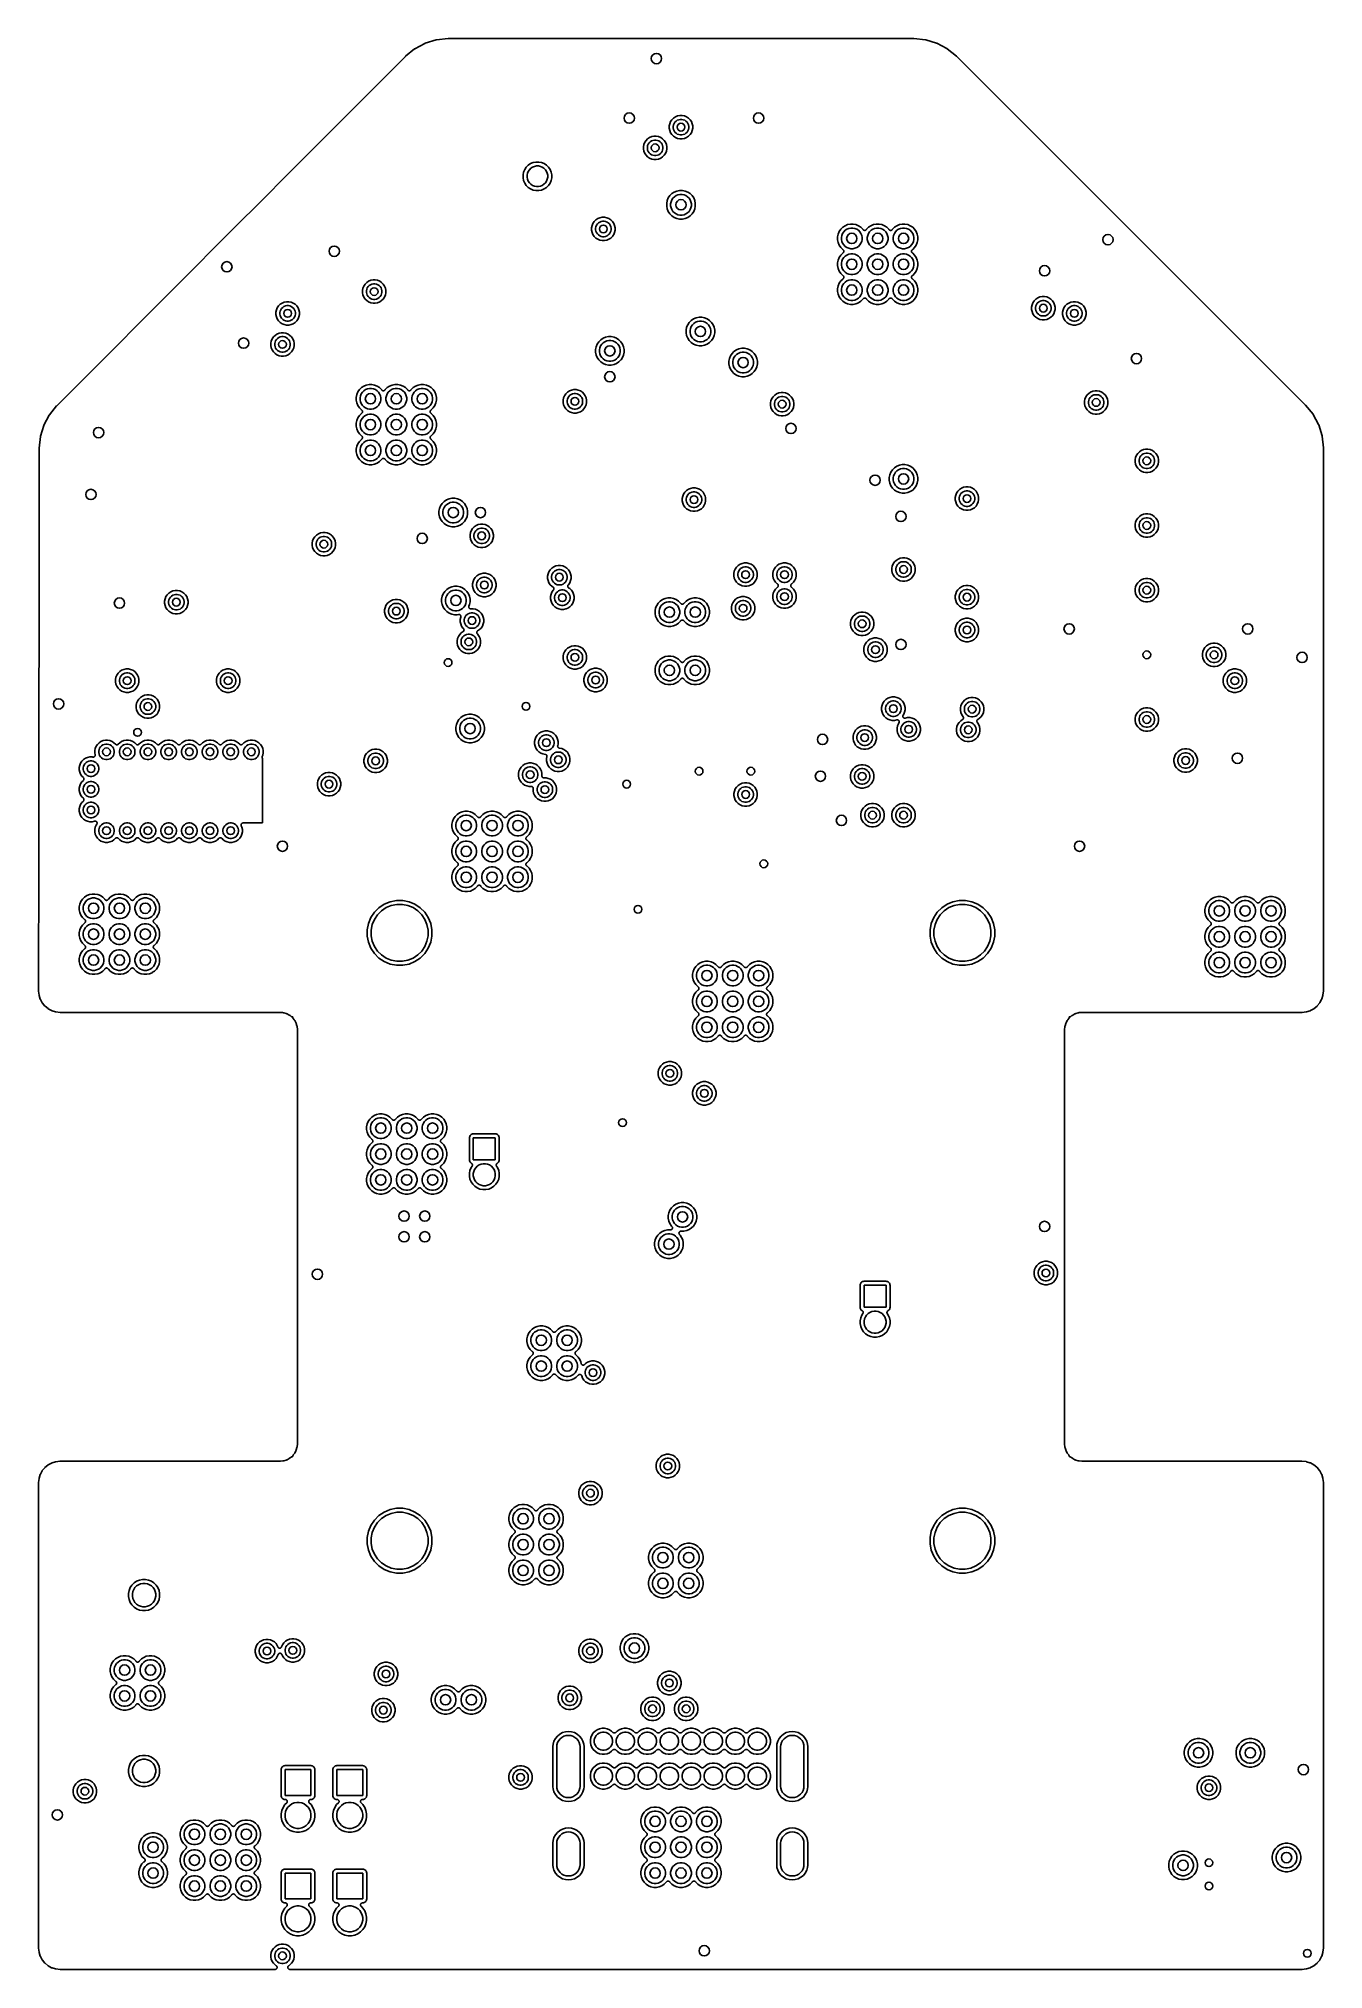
# Model space of a CAD drawing. Extents: x 0.48 to 2.43, y -7.79 to -4.85.
import ezdxf

# ---------------------------------------------------------------- set-up
doc = ezdxf.new("R2010")
doc.units = 0
doc.header["$MEASUREMENT"] = 0
doc.layers.add('BLACK', color=7, linetype='CONTINUOUS')

msp = doc.modelspace()

# ---------------------------------------------------------------- linework, layer by layer
at = {"layer": 'BLACK', "linetype": 'CONTINUOUS'}
for p, q in [((0.934179, -4.98008), (1.03736, -4.87663)), ((1.03736, -4.87663), (1.03739, -4.8766)), ((1.03739, -4.8766), (1.03749, -4.87652)), ((1.03749, -4.87652), (1.03758, -4.87643)), ((1.03758, -4.87643), (1.05129, -4.86517)), ((1.05129, -4.86517), (1.05132, -4.86515)), ((1.05132, -4.86515), (1.05155, -4.865)), ((1.05155, -4.865), (1.05177, -4.86485)), ((1.05177, -4.86485), (1.06698, -4.8567)), ((1.06698, -4.8567), (1.06701, -4.85668)), ((1.06701, -4.85668), (1.06727, -4.85657)), ((1.06727, -4.85657), (1.06752, -4.85647)), ((1.06752, -4.85647), (1.08401, -4.85143)), ((1.08401, -4.85143), (1.08405, -4.85141)), ((1.08401, -4.85143), (1.08401, -4.85143)), ((1.08401, -4.85143), (1.08401, -4.85143)), ((1.08405, -4.85141), (1.08432, -4.85136)), ((1.08432, -4.85136), (1.08459, -4.85131)), ((1.08459, -4.85131), (1.10223, -4.84952)), ((1.10223, -4.84952), (1.10227, -4.84952)), ((1.10227, -4.84952), (1.1024, -4.84952)), ((1.1024, -4.84952), (1.10253, -4.8495)), ((1.10253, -4.8495), (1.81054, -4.8495)), ((1.81054, -4.8495), (1.81058, -4.8495)), ((1.81058, -4.8495), (1.8107, -4.84952)), ((1.8107, -4.84952), (1.81083, -4.84952)), ((1.81083, -4.84952), (1.82849, -4.85125)), ((1.82849, -4.85125), (1.82849, -4.85125)), ((1.82849, -4.85125), (1.82849, -4.85125)), ((1.82849, -4.85125), (1.82853, -4.85125)), ((1.82853, -4.85125), (1.82879, -4.85131)), ((1.82879, -4.85131), (1.82906, -4.85136)), ((1.82906, -4.85136), (1.84557, -4.85635)), ((1.84557, -4.85635), (1.84561, -4.85636)), ((1.84561, -4.85636), (1.84586, -4.85647)), ((1.84586, -4.85647), (1.84612, -4.85657)), ((1.84612, -4.85657), (1.86135, -4.86467)), ((1.86135, -4.86467), (1.86135, -4.86467)), ((1.86135, -4.86467), (1.86135, -4.86467)), ((1.86135, -4.86467), (1.86139, -4.86469)), ((1.86139, -4.86469), (1.86161, -4.86485)), ((1.86161, -4.86485), (1.86184, -4.865)), ((1.86184, -4.865), (1.87558, -4.8762)), ((1.87558, -4.8762), (1.87561, -4.87623)), ((1.87561, -4.87623), (1.8757, -4.87632)), ((1.8757, -4.87632), (1.8758, -4.87641)), ((1.8758, -4.87641), (2.40683, -5.40744)), ((1.45494, -4.96644), (1.4515, -4.96713)), ((1.45845, -4.96644), (1.45494, -4.96644)), ((1.46189, -4.96713), (1.45845, -4.96644)), ((0.902766, -5.01158), (0.934179, -4.98008)), ((1.43957, -4.97906), (1.43888, -4.9825)), ((1.43888, -4.9825), (1.43888, -4.98601)), ((1.43888, -4.98601), (1.43957, -4.98945)), ((1.44091, -4.97582), (1.43957, -4.97906)), ((1.43957, -4.98945), (1.44091, -4.99269)), ((1.44286, -4.9729), (1.44091, -4.97582)), ((1.44091, -4.99269), (1.44286, -4.99561)), ((1.44534, -4.97042), (1.44286, -4.9729)), ((1.44286, -4.99561), (1.44534, -4.99809)), ((1.44488, -4.98309), (1.44534, -4.98081)), ((1.44488, -4.98542), (1.44488, -4.98309)), ((1.44534, -4.9877), (1.44488, -4.98542)), ((1.44826, -4.96847), (1.44534, -4.97042)), ((1.44534, -4.98081), (1.44623, -4.97866)), ((1.44623, -4.98985), (1.44534, -4.9877)), ((1.44623, -4.97866), (1.44752, -4.97672)), ((1.44752, -4.99178), (1.44623, -4.98985)), ((1.44752, -4.97672), (1.44916, -4.97508)), ((1.44916, -4.99343), (1.44752, -4.99178)), ((1.4515, -4.96713), (1.44826, -4.96847)), ((1.44916, -4.97508), (1.4511, -4.97379)), ((1.4511, -4.99472), (1.44916, -4.99343)), ((1.4511, -4.97379), (1.45325, -4.97289)), ((1.45325, -4.99561), (1.4511, -4.99472)), ((1.45325, -4.97289), (1.45553, -4.97244)), ((1.45553, -4.99606), (1.45325, -4.99561)), ((1.45553, -4.97244), (1.45786, -4.97244)), ((1.45786, -4.97244), (1.46014, -4.97289)), ((1.46014, -4.99561), (1.45786, -4.99606)), ((1.46014, -4.97289), (1.46229, -4.97379)), ((1.46229, -4.99472), (1.46014, -4.99561)), ((1.46513, -4.96847), (1.46189, -4.96713)), ((1.46229, -4.97379), (1.46422, -4.97508)), ((1.46422, -4.99343), (1.46229, -4.99472)), ((1.46422, -4.97508), (1.46587, -4.97672)), ((1.46587, -4.99178), (1.46422, -4.99343)), ((1.46805, -4.97042), (1.46513, -4.96847)), ((1.46587, -4.97672), (1.46716, -4.97866)), ((1.46716, -4.98985), (1.46587, -4.99178)), ((1.46716, -4.97866), (1.46805, -4.98081)), ((1.46805, -4.9877), (1.46716, -4.98985)), ((1.47053, -4.9729), (1.46805, -4.97042)), ((1.46805, -4.98081), (1.4685, -4.98309)), ((1.4685, -4.98542), (1.46805, -4.9877)), ((1.46805, -4.99809), (1.47053, -4.99561)), ((1.4685, -4.98309), (1.4685, -4.98542)), ((1.47248, -4.97582), (1.47053, -4.9729)), ((1.47053, -4.99561), (1.47248, -4.99269)), ((1.47382, -4.97906), (1.47248, -4.97582)), ((1.47248, -4.99269), (1.47382, -4.98945)), ((1.4745, -4.9825), (1.47382, -4.97906)), ((1.47382, -4.98945), (1.4745, -4.98601)), ((1.4745, -4.98601), (1.4745, -4.9825)), ((0.859959, -5.0545), (0.902766, -5.01158)), ((1.4002, -5.01055), (1.39951, -5.01399)), ((1.39951, -5.01399), (1.39951, -5.0175)), ((1.39951, -5.0175), (1.4002, -5.02094)), ((1.40154, -5.00731), (1.4002, -5.01055)), ((1.4002, -5.02094), (1.40154, -5.02418)), ((1.40349, -5.00439), (1.40154, -5.00731)), ((1.40154, -5.02418), (1.40349, -5.0271)), ((1.40597, -5.00191), (1.40349, -5.00439)), ((1.40551, -5.01458), (1.40597, -5.0123)), ((1.40551, -5.01691), (1.40551, -5.01458)), ((1.40597, -5.01919), (1.40551, -5.01691)), ((1.40889, -4.99996), (1.40597, -5.00191)), ((1.40597, -5.0123), (1.40686, -5.01015)), ((1.40686, -5.02134), (1.40597, -5.01919)), ((1.40686, -5.01015), (1.40815, -5.00822)), ((1.40815, -5.02328), (1.40686, -5.02134)), ((1.40815, -5.00822), (1.40979, -5.00657)), ((1.40979, -5.02492), (1.40815, -5.02328)), ((1.41213, -4.99862), (1.40889, -4.99996)), ((1.40979, -5.00657), (1.41173, -5.00528)), ((1.41173, -5.02621), (1.40979, -5.02492)), ((1.41173, -5.00528), (1.41388, -5.00439)), ((1.41557, -4.99794), (1.41213, -4.99862)), ((1.41388, -5.00439), (1.41616, -5.00394)), ((1.41908, -4.99794), (1.41557, -4.99794)), ((1.41616, -5.00394), (1.41849, -5.00394)), ((1.41849, -5.00394), (1.42077, -5.00439)), ((1.42252, -4.99862), (1.41908, -4.99794)), ((1.42077, -5.00439), (1.42292, -5.00528)), ((1.42576, -4.99996), (1.42252, -4.99862)), ((1.42292, -5.00528), (1.42485, -5.00657)), ((1.42485, -5.02492), (1.42292, -5.02621)), ((1.42485, -5.00657), (1.4265, -5.00822)), ((1.4265, -5.02328), (1.42485, -5.02492)), ((1.42868, -5.00191), (1.42576, -4.99996)), ((1.4265, -5.00822), (1.42779, -5.01015)), ((1.42779, -5.02134), (1.4265, -5.02328)), ((1.42779, -5.01015), (1.42868, -5.0123)), ((1.42868, -5.01919), (1.42779, -5.02134)), ((1.43116, -5.00439), (1.42868, -5.00191)), ((1.42868, -5.0123), (1.42913, -5.01458)), ((1.42913, -5.01691), (1.42868, -5.01919)), ((1.42913, -5.01458), (1.42913, -5.01691)), ((1.43311, -5.00731), (1.43116, -5.00439)), ((1.43116, -5.0271), (1.43311, -5.02418)), ((1.43445, -5.01055), (1.43311, -5.00731)), ((1.43311, -5.02418), (1.43445, -5.02094)), ((1.43513, -5.01399), (1.43445, -5.01055)), ((1.43445, -5.02094), (1.43513, -5.0175)), ((1.43513, -5.0175), (1.43513, -5.01399)), ((1.44534, -4.99809), (1.44826, -5.00004)), ((1.44826, -5.00004), (1.4515, -5.00138)), ((1.4515, -5.00138), (1.45494, -5.00206)), ((1.45494, -5.00206), (1.45845, -5.00206)), ((1.45786, -4.99606), (1.45553, -4.99606)), ((1.45845, -5.00206), (1.46189, -5.00138)), ((1.46189, -5.00138), (1.46513, -5.00004)), ((1.46513, -5.00004), (1.46805, -4.99809)), ((0.816766, -5.09781), (0.859959, -5.0545)), ((1.21728, -5.05271), (1.21644, -5.05691)), ((1.21892, -5.04875), (1.21728, -5.05271)), ((1.2213, -5.04519), (1.21892, -5.04875)), ((1.22433, -5.04216), (1.2213, -5.04519)), ((1.22244, -5.0575), (1.22305, -5.05446)), ((1.22305, -5.05446), (1.22423, -5.0516)), ((1.22423, -5.0516), (1.22596, -5.04902)), ((1.22789, -5.03978), (1.22433, -5.04216)), ((1.22596, -5.04902), (1.22815, -5.04682)), ((1.23185, -5.03814), (1.22789, -5.03978)), ((1.22815, -5.04682), (1.23073, -5.0451)), ((1.23073, -5.0451), (1.2336, -5.04391)), ((1.23605, -5.03731), (1.23185, -5.03814)), ((1.2336, -5.04391), (1.23664, -5.04331)), ((1.24033, -5.03731), (1.23605, -5.03731)), ((1.23664, -5.04331), (1.23974, -5.04331)), ((1.23974, -5.04331), (1.24278, -5.04391)), ((1.24453, -5.03814), (1.24033, -5.03731)), ((1.24278, -5.04391), (1.24565, -5.0451)), ((1.24849, -5.03978), (1.24453, -5.03814)), ((1.24565, -5.0451), (1.24823, -5.04682)), ((1.24823, -5.04682), (1.25042, -5.04902)), ((1.25205, -5.04216), (1.24849, -5.03978)), ((1.25042, -5.04902), (1.25214, -5.0516)), ((1.25508, -5.04519), (1.25205, -5.04216)), ((1.25214, -5.0516), (1.25333, -5.05446)), ((1.25333, -5.05446), (1.25394, -5.0575)), ((1.25746, -5.04875), (1.25508, -5.04519)), ((1.2591, -5.05271), (1.25746, -5.04875)), ((1.25994, -5.05691), (1.2591, -5.05271)), ((1.40349, -5.0271), (1.40597, -5.02958)), ((1.40597, -5.02958), (1.40889, -5.03153)), ((1.40889, -5.03153), (1.41213, -5.03287)), ((1.41388, -5.02711), (1.41173, -5.02621)), ((1.41213, -5.03287), (1.41557, -5.03356)), ((1.41616, -5.02756), (1.41388, -5.02711)), ((1.41557, -5.03356), (1.41908, -5.03356)), ((1.41849, -5.02756), (1.41616, -5.02756)), ((1.42077, -5.02711), (1.41849, -5.02756)), ((1.41908, -5.03356), (1.42252, -5.03287)), ((1.42292, -5.02621), (1.42077, -5.02711)), ((1.42252, -5.03287), (1.42576, -5.03153)), ((1.42576, -5.03153), (1.42868, -5.02958)), ((1.42868, -5.02958), (1.43116, -5.0271)), ((1.21644, -5.05691), (1.21644, -5.0612)), ((1.21644, -5.0612), (1.21728, -5.0654)), ((1.21728, -5.0654), (1.21892, -5.06936)), ((1.21892, -5.06936), (1.2213, -5.07292)), ((1.2213, -5.07292), (1.22433, -5.07595)), ((1.22244, -5.06061), (1.22244, -5.0575)), ((1.22305, -5.06365), (1.22244, -5.06061)), ((1.22423, -5.06651), (1.22305, -5.06365)), ((1.22596, -5.06909), (1.22423, -5.06651)), ((1.22433, -5.07595), (1.22789, -5.07833)), ((1.22815, -5.07129), (1.22596, -5.06909)), ((1.22789, -5.07833), (1.23185, -5.07997)), ((1.23073, -5.07301), (1.22815, -5.07129)), ((1.2336, -5.0742), (1.23073, -5.07301)), ((1.23185, -5.07997), (1.23605, -5.0808)), ((1.23664, -5.0748), (1.2336, -5.0742)), ((1.23605, -5.0808), (1.24033, -5.0808)), ((1.23974, -5.0748), (1.23664, -5.0748)), ((1.24278, -5.0742), (1.23974, -5.0748)), ((1.24033, -5.0808), (1.24453, -5.07997)), ((1.24565, -5.07301), (1.24278, -5.0742)), ((1.24453, -5.07997), (1.24849, -5.07833)), ((1.24823, -5.07129), (1.24565, -5.07301)), ((1.25042, -5.06909), (1.24823, -5.07129)), ((1.24849, -5.07833), (1.25205, -5.07595)), ((1.25214, -5.06651), (1.25042, -5.06909)), ((1.25205, -5.07595), (1.25508, -5.07292)), ((1.25333, -5.06365), (1.25214, -5.06651)), ((1.25394, -5.06061), (1.25333, -5.06365)), ((1.25394, -5.0575), (1.25394, -5.06061)), ((1.25508, -5.07292), (1.25746, -5.06936)), ((1.25746, -5.06936), (1.2591, -5.0654)), ((1.2591, -5.0654), (1.25994, -5.0612)), ((1.25994, -5.0612), (1.25994, -5.05691)), ((1.44639, -5.08309), (1.44283, -5.08547)), ((1.45035, -5.08145), (1.44639, -5.08309)), ((1.45455, -5.08061), (1.45035, -5.08145)), ((1.45883, -5.08061), (1.45455, -5.08061)), ((1.46304, -5.08145), (1.45883, -5.08061)), ((1.46699, -5.08309), (1.46304, -5.08145)), ((1.47056, -5.08547), (1.46699, -5.08309)), ((0.779665, -5.135), (0.816766, -5.09781)), ((1.43578, -5.09602), (1.43494, -5.10022)), ((1.43494, -5.10022), (1.43494, -5.1045)), ((1.43494, -5.1045), (1.43578, -5.10871)), ((1.43742, -5.09206), (1.43578, -5.09602)), ((1.43578, -5.10871), (1.43742, -5.11266)), ((1.4398, -5.0885), (1.43742, -5.09206)), ((1.43742, -5.11266), (1.4398, -5.11623)), ((1.44283, -5.08547), (1.4398, -5.0885)), ((1.44094, -5.10081), (1.44155, -5.09777)), ((1.44094, -5.10391), (1.44094, -5.10081)), ((1.44155, -5.10696), (1.44094, -5.10391)), ((1.44155, -5.09777), (1.44274, -5.0949)), ((1.44274, -5.10982), (1.44155, -5.10696)), ((1.44274, -5.0949), (1.44446, -5.09232)), ((1.44446, -5.1124), (1.44274, -5.10982)), ((1.44446, -5.09232), (1.44665, -5.09013)), ((1.44665, -5.11459), (1.44446, -5.1124)), ((1.44665, -5.09013), (1.44923, -5.08841)), ((1.44923, -5.08841), (1.4521, -5.08722)), ((1.4521, -5.08722), (1.45514, -5.08661)), ((1.45514, -5.08661), (1.45824, -5.08661)), ((1.45824, -5.08661), (1.46129, -5.08722)), ((1.46129, -5.08722), (1.46415, -5.08841)), ((1.46415, -5.08841), (1.46673, -5.09013)), ((1.46673, -5.09013), (1.46893, -5.09232)), ((1.46893, -5.1124), (1.46673, -5.11459)), ((1.46893, -5.09232), (1.47065, -5.0949)), ((1.47065, -5.10982), (1.46893, -5.1124)), ((1.47359, -5.0885), (1.47056, -5.08547)), ((1.47065, -5.0949), (1.47184, -5.09777)), ((1.47184, -5.10696), (1.47065, -5.10982)), ((1.47184, -5.09777), (1.47244, -5.10081)), ((1.47244, -5.10391), (1.47184, -5.10696)), ((1.47244, -5.10081), (1.47244, -5.10391)), ((1.47597, -5.09206), (1.47359, -5.0885)), ((1.47359, -5.11623), (1.47597, -5.11266)), ((1.47761, -5.09602), (1.47597, -5.09206)), ((1.47597, -5.11266), (1.47761, -5.10871)), ((1.47844, -5.10022), (1.47761, -5.09602)), ((1.47761, -5.10871), (1.47844, -5.1045)), ((1.47844, -5.1045), (1.47844, -5.10022)), ((0.684559, -5.23036), (0.779665, -5.135)), ((0.779665, -5.135), (0.779665, -5.135)), ((1.32146, -5.13398), (1.32077, -5.13742)), ((1.32077, -5.13742), (1.32077, -5.14093)), ((1.32077, -5.14093), (1.32146, -5.14437)), ((1.3228, -5.13074), (1.32146, -5.13398)), ((1.32475, -5.12782), (1.3228, -5.13074)), ((1.32723, -5.12534), (1.32475, -5.12782)), ((1.32677, -5.13801), (1.32723, -5.13573)), ((1.32677, -5.14034), (1.32677, -5.13801)), ((1.32723, -5.14262), (1.32677, -5.14034)), ((1.33015, -5.12339), (1.32723, -5.12534)), ((1.32723, -5.13573), (1.32812, -5.13358)), ((1.32812, -5.14477), (1.32723, -5.14262)), ((1.32812, -5.13358), (1.32941, -5.13164)), ((1.32941, -5.13164), (1.33105, -5.13)), ((1.33339, -5.12205), (1.33015, -5.12339)), ((1.33105, -5.13), (1.33299, -5.12871)), ((1.33299, -5.12871), (1.33514, -5.12782)), ((1.33683, -5.12136), (1.33339, -5.12205)), ((1.33514, -5.12782), (1.33742, -5.12736)), ((1.34034, -5.12136), (1.33683, -5.12136)), ((1.33742, -5.12736), (1.33975, -5.12736)), ((1.33975, -5.12736), (1.34203, -5.12782)), ((1.34378, -5.12205), (1.34034, -5.12136)), ((1.34203, -5.12782), (1.34418, -5.12871)), ((1.34702, -5.12339), (1.34378, -5.12205)), ((1.34418, -5.12871), (1.34611, -5.13)), ((1.34611, -5.13), (1.34776, -5.13164)), ((1.34994, -5.12534), (1.34702, -5.12339)), ((1.34776, -5.13164), (1.34905, -5.13358)), ((1.34905, -5.13358), (1.34994, -5.13573)), ((1.34994, -5.14262), (1.34905, -5.14477)), ((1.35242, -5.12782), (1.34994, -5.12534)), ((1.34994, -5.13573), (1.35039, -5.13801)), ((1.35039, -5.14034), (1.34994, -5.14262)), ((1.35039, -5.13801), (1.35039, -5.14034)), ((1.35437, -5.13074), (1.35242, -5.12782)), ((1.35571, -5.13398), (1.35437, -5.13074)), ((1.35639, -5.13742), (1.35571, -5.13398)), ((1.35571, -5.14437), (1.35639, -5.14093)), ((1.35639, -5.14093), (1.35639, -5.13742)), ((1.4398, -5.11623), (1.44283, -5.11925)), ((1.44283, -5.11925), (1.44639, -5.12164)), ((1.44639, -5.12164), (1.45035, -5.12327)), ((1.44923, -5.11632), (1.44665, -5.11459)), ((1.4521, -5.11751), (1.44923, -5.11632)), ((1.45035, -5.12327), (1.45455, -5.12411)), ((1.45514, -5.11811), (1.4521, -5.11751)), ((1.45455, -5.12411), (1.45883, -5.12411)), ((1.45824, -5.11811), (1.45514, -5.11811)), ((1.46129, -5.11751), (1.45824, -5.11811)), ((1.45883, -5.12411), (1.46304, -5.12327)), ((1.46415, -5.11632), (1.46129, -5.11751)), ((1.46304, -5.12327), (1.46699, -5.12164)), ((1.46673, -5.11459), (1.46415, -5.11632)), ((1.46699, -5.12164), (1.47056, -5.11926)), ((1.47056, -5.11926), (1.47359, -5.11623)), ((1.69964, -5.13968), (1.69726, -5.14324)), ((1.70267, -5.13665), (1.69964, -5.13968)), ((1.70623, -5.13427), (1.70267, -5.13665)), ((1.7043, -5.1435), (1.7065, -5.14131)), ((1.71019, -5.13263), (1.70623, -5.13427)), ((1.7065, -5.14131), (1.70908, -5.13959)), ((1.70908, -5.13959), (1.71194, -5.1384)), ((1.71439, -5.1318), (1.71019, -5.13263)), ((1.71194, -5.1384), (1.71498, -5.1378)), ((1.71868, -5.1318), (1.71439, -5.1318)), ((1.71498, -5.1378), (1.71809, -5.1378)), ((1.71809, -5.1378), (1.72113, -5.1384)), ((1.72288, -5.13263), (1.71868, -5.1318)), ((1.72113, -5.1384), (1.72399, -5.13959)), ((1.72684, -5.13427), (1.72288, -5.13263)), ((1.72399, -5.13959), (1.72657, -5.14131)), ((1.72657, -5.14131), (1.72877, -5.1435)), ((1.7304, -5.13665), (1.72684, -5.13427)), ((1.73343, -5.13968), (1.7304, -5.13665)), ((1.73373, -5.14013), (1.73343, -5.13968)), ((1.73391, -5.14034), (1.73373, -5.14013)), ((1.73409, -5.14057), (1.73391, -5.14034)), ((1.7341, -5.14058), (1.73409, -5.14057)), ((1.73409, -5.14057), (1.73409, -5.14057)), ((1.73432, -5.14076), (1.7341, -5.14058)), ((1.73454, -5.14094), (1.73432, -5.14076)), ((1.73454, -5.14095), (1.73454, -5.14094)), ((1.73455, -5.14095), (1.73454, -5.14095)), ((1.7348, -5.14108), (1.73455, -5.14095)), ((1.73505, -5.14122), (1.7348, -5.14108)), ((1.73506, -5.14122), (1.73505, -5.14122)), ((1.73507, -5.14123), (1.73506, -5.14122)), ((1.73534, -5.14131), (1.73507, -5.14123)), ((1.73561, -5.1414), (1.73534, -5.14131)), ((1.73562, -5.1414), (1.73561, -5.1414)), ((1.73591, -5.14143), (1.73562, -5.1414)), ((1.73562, -5.1414), (1.73562, -5.1414)), ((1.73619, -5.14146), (1.73591, -5.14143)), ((1.7362, -5.14146), (1.73619, -5.14146)), ((1.73621, -5.14146), (1.7362, -5.14146)), ((1.73649, -5.14143), (1.73621, -5.14146)), ((1.73677, -5.14141), (1.73649, -5.14143)), ((1.73678, -5.1414), (1.73677, -5.14141)), ((1.73679, -5.1414), (1.73678, -5.1414)), ((1.73706, -5.14132), (1.73679, -5.1414)), ((1.73734, -5.14124), (1.73706, -5.14132)), ((1.73735, -5.14124), (1.73734, -5.14124)), ((1.73734, -5.14124), (1.73734, -5.14124)), ((1.7376, -5.14111), (1.73735, -5.14124)), ((1.73786, -5.14097), (1.7376, -5.14111)), ((1.73787, -5.14096), (1.73786, -5.14097)), ((1.73786, -5.14097), (1.73786, -5.14097)), ((1.73809, -5.14079), (1.73787, -5.14096)), ((1.73831, -5.14061), (1.73809, -5.14079)), ((1.73832, -5.1406), (1.73831, -5.14061)), ((1.73833, -5.1406), (1.73832, -5.1406)), ((1.7385, -5.14039), (1.73833, -5.1406)), ((1.73869, -5.14016), (1.7385, -5.14039)), ((1.7387, -5.14015), (1.73869, -5.14016)), ((1.73871, -5.14013), (1.7387, -5.14015)), ((1.7387, -5.14015), (1.7387, -5.14015)), ((1.7387, -5.14015), (1.7387, -5.14015)), ((1.73901, -5.13968), (1.73871, -5.14013)), ((1.74204, -5.13665), (1.73901, -5.13968)), ((1.7456, -5.13427), (1.74204, -5.13665)), ((1.74367, -5.1435), (1.74587, -5.14131)), ((1.74956, -5.13263), (1.7456, -5.13427)), ((1.74587, -5.14131), (1.74845, -5.13959)), ((1.74845, -5.13959), (1.75131, -5.1384)), ((1.75376, -5.1318), (1.74956, -5.13263)), ((1.75131, -5.1384), (1.75435, -5.1378)), ((1.75805, -5.1318), (1.75376, -5.1318)), ((1.75435, -5.1378), (1.75746, -5.1378)), ((1.75746, -5.1378), (1.7605, -5.1384)), ((1.76225, -5.13263), (1.75805, -5.1318)), ((1.7605, -5.1384), (1.76336, -5.13959)), ((1.76621, -5.13427), (1.76225, -5.13263)), ((1.76336, -5.13959), (1.76594, -5.14131)), ((1.76594, -5.14131), (1.76814, -5.1435)), ((1.76977, -5.13665), (1.76621, -5.13427)), ((1.7728, -5.13968), (1.76977, -5.13665)), ((1.7731, -5.14013), (1.7728, -5.13968)), ((1.77328, -5.14034), (1.7731, -5.14013)), ((1.77346, -5.14057), (1.77328, -5.14034)), ((1.77347, -5.14058), (1.77346, -5.14057)), ((1.77346, -5.14057), (1.77346, -5.14057)), ((1.77369, -5.14076), (1.77347, -5.14058)), ((1.77391, -5.14094), (1.77369, -5.14076)), ((1.77391, -5.14095), (1.77391, -5.14094)), ((1.77392, -5.14095), (1.77391, -5.14095)), ((1.77417, -5.14108), (1.77392, -5.14095)), ((1.77442, -5.14122), (1.77417, -5.14108)), ((1.77443, -5.14122), (1.77442, -5.14122)), ((1.77444, -5.14123), (1.77443, -5.14122)), ((1.77471, -5.14131), (1.77444, -5.14123)), ((1.77498, -5.1414), (1.77471, -5.14131)), ((1.77499, -5.1414), (1.77498, -5.1414)), ((1.775, -5.1414), (1.77499, -5.1414)), ((1.77528, -5.14143), (1.775, -5.1414)), ((1.77556, -5.14146), (1.77528, -5.14143)), ((1.77557, -5.14146), (1.77556, -5.14146)), ((1.77558, -5.14146), (1.77557, -5.14146)), ((1.77586, -5.14143), (1.77558, -5.14146)), ((1.77614, -5.14141), (1.77586, -5.14143)), ((1.77615, -5.1414), (1.77614, -5.14141)), ((1.77616, -5.1414), (1.77615, -5.1414)), ((1.77643, -5.14132), (1.77616, -5.1414)), ((1.77671, -5.14124), (1.77643, -5.14132)), ((1.77672, -5.14124), (1.77671, -5.14124)), ((1.77671, -5.14124), (1.77671, -5.14124)), ((1.77697, -5.14111), (1.77672, -5.14124)), ((1.77723, -5.14097), (1.77697, -5.14111)), ((1.77724, -5.14096), (1.77723, -5.14097)), ((1.77723, -5.14097), (1.77723, -5.14097)), ((1.77746, -5.14079), (1.77724, -5.14096)), ((1.77768, -5.14061), (1.77746, -5.14079)), ((1.77769, -5.1406), (1.77768, -5.14061)), ((1.7777, -5.1406), (1.77769, -5.1406)), ((1.77787, -5.14039), (1.7777, -5.1406)), ((1.77806, -5.14016), (1.77787, -5.14039)), ((1.77807, -5.14015), (1.77806, -5.14016)), ((1.77808, -5.14013), (1.77807, -5.14015)), ((1.77807, -5.14015), (1.77807, -5.14015)), ((1.77807, -5.14015), (1.77807, -5.14015)), ((1.77838, -5.13968), (1.77808, -5.14013)), ((1.78141, -5.13665), (1.77838, -5.13968)), ((1.78497, -5.13427), (1.78141, -5.13665)), ((1.78304, -5.1435), (1.78524, -5.14131)), ((1.78893, -5.13263), (1.78497, -5.13427)), ((1.78524, -5.14131), (1.78782, -5.13959)), ((1.78782, -5.13959), (1.79068, -5.1384)), ((1.79313, -5.1318), (1.78893, -5.13263)), ((1.79068, -5.1384), (1.79372, -5.1378)), ((1.79742, -5.1318), (1.79313, -5.1318)), ((1.79372, -5.1378), (1.79683, -5.1378)), ((1.79683, -5.1378), (1.79987, -5.1384)), ((1.80162, -5.13263), (1.79742, -5.1318)), ((1.79987, -5.1384), (1.80274, -5.13959)), ((1.80558, -5.13427), (1.80162, -5.13263)), ((1.80274, -5.13959), (1.80531, -5.14131)), ((1.80531, -5.14131), (1.80751, -5.1435)), ((1.80914, -5.13665), (1.80558, -5.13427)), ((1.81217, -5.13968), (1.80914, -5.13665)), ((1.81455, -5.14324), (1.81217, -5.13968)), ((1.32146, -5.14437), (1.3228, -5.14761)), ((1.3228, -5.14761), (1.32475, -5.15053)), ((1.32475, -5.15053), (1.32723, -5.15301)), ((1.32723, -5.15301), (1.33015, -5.15496)), ((1.32941, -5.1467), (1.32812, -5.14477)), ((1.33105, -5.14835), (1.32941, -5.1467)), ((1.33015, -5.15496), (1.33339, -5.1563)), ((1.33299, -5.14964), (1.33105, -5.14835)), ((1.33514, -5.15053), (1.33299, -5.14964)), ((1.33339, -5.1563), (1.33683, -5.15698)), ((1.33742, -5.15098), (1.33514, -5.15053)), ((1.33683, -5.15698), (1.34034, -5.15698)), ((1.33975, -5.15098), (1.33742, -5.15098)), ((1.34203, -5.15053), (1.33975, -5.15098)), ((1.34034, -5.15698), (1.34378, -5.1563)), ((1.34418, -5.14964), (1.34203, -5.15053)), ((1.34378, -5.1563), (1.34702, -5.15496)), ((1.34611, -5.14835), (1.34418, -5.14964)), ((1.34776, -5.1467), (1.34611, -5.14835)), ((1.34702, -5.15496), (1.34994, -5.15301)), ((1.34905, -5.14477), (1.34776, -5.1467)), ((1.34994, -5.15301), (1.35242, -5.15053)), ((1.35242, -5.15053), (1.35314, -5.14944)), ((1.35314, -5.14944), (1.35437, -5.14761)), ((1.35314, -5.14944), (1.35314, -5.14944)), ((1.35437, -5.14761), (1.35571, -5.14437)), ((1.69562, -5.1472), (1.69479, -5.1514)), ((1.69479, -5.1514), (1.69479, -5.15569)), ((1.69479, -5.15569), (1.69562, -5.15989)), ((1.69726, -5.14324), (1.69562, -5.1472)), ((1.69562, -5.15989), (1.69726, -5.16384)), ((1.69726, -5.16384), (1.69964, -5.16741)), ((1.69964, -5.16741), (1.70267, -5.17044)), ((1.70079, -5.15199), (1.70139, -5.14895)), ((1.70079, -5.15509), (1.70079, -5.15199)), ((1.70139, -5.15814), (1.70079, -5.15509)), ((1.70139, -5.14895), (1.70258, -5.14608)), ((1.70258, -5.161), (1.70139, -5.15814)), ((1.70258, -5.14608), (1.7043, -5.1435)), ((1.7043, -5.16358), (1.70258, -5.161)), ((1.70267, -5.17044), (1.70312, -5.17073)), ((1.70312, -5.17073), (1.70314, -5.17075)), ((1.70314, -5.17075), (1.70314, -5.17075)), ((1.70314, -5.17075), (1.70314, -5.17075)), ((1.70314, -5.17075), (1.70315, -5.17076)), ((1.70315, -5.17076), (1.70338, -5.17095)), ((1.70338, -5.17095), (1.70359, -5.17112)), ((1.70359, -5.17112), (1.70359, -5.17113)), ((1.70359, -5.17113), (1.7036, -5.17113)), ((1.7036, -5.17113), (1.70378, -5.17136)), ((1.70378, -5.17136), (1.70396, -5.17158)), ((1.70396, -5.17158), (1.70396, -5.17159)), ((1.70396, -5.17159), (1.70397, -5.17159)), ((1.70397, -5.17159), (1.7041, -5.17184)), ((1.7041, -5.17184), (1.70423, -5.1721)), ((1.70423, -5.1721), (1.70423, -5.1721)), ((1.70423, -5.1721), (1.70424, -5.17211)), ((1.70424, -5.17211), (1.70431, -5.17238)), ((1.7065, -5.16578), (1.7043, -5.16358)), ((1.70908, -5.1675), (1.7065, -5.16578)), ((1.71194, -5.16869), (1.70908, -5.1675)), ((1.71498, -5.16929), (1.71194, -5.16869)), ((1.71809, -5.16929), (1.71498, -5.16929)), ((1.72113, -5.16869), (1.71809, -5.16929)), ((1.72399, -5.1675), (1.72113, -5.16869)), ((1.72657, -5.16578), (1.72399, -5.1675)), ((1.72877, -5.16358), (1.72657, -5.16578)), ((1.72877, -5.1435), (1.73049, -5.14608)), ((1.73049, -5.161), (1.72877, -5.16358)), ((1.73049, -5.14608), (1.73168, -5.14895)), ((1.73168, -5.15814), (1.73049, -5.161)), ((1.73168, -5.14895), (1.73228, -5.15199)), ((1.73228, -5.15509), (1.73168, -5.15814)), ((1.73228, -5.15199), (1.73228, -5.15509)), ((1.74016, -5.15199), (1.74076, -5.14895)), ((1.74016, -5.15509), (1.74016, -5.15199)), ((1.74076, -5.15814), (1.74016, -5.15509)), ((1.74076, -5.14895), (1.74195, -5.14608)), ((1.74195, -5.161), (1.74076, -5.15814)), ((1.74195, -5.14608), (1.74367, -5.1435)), ((1.74367, -5.16358), (1.74195, -5.161)), ((1.74587, -5.16578), (1.74367, -5.16358)), ((1.74845, -5.1675), (1.74587, -5.16578)), ((1.75131, -5.16869), (1.74845, -5.1675)), ((1.75435, -5.16929), (1.75131, -5.16869)), ((1.75746, -5.16929), (1.75435, -5.16929)), ((1.7605, -5.16869), (1.75746, -5.16929)), ((1.76336, -5.1675), (1.7605, -5.16869)), ((1.76594, -5.16578), (1.76336, -5.1675)), ((1.76814, -5.16358), (1.76594, -5.16578)), ((1.76814, -5.1435), (1.76986, -5.14608)), ((1.76986, -5.161), (1.76814, -5.16358)), ((1.76986, -5.14608), (1.77105, -5.14895)), ((1.77105, -5.15814), (1.76986, -5.161)), ((1.77105, -5.14895), (1.77165, -5.15199)), ((1.77165, -5.15509), (1.77105, -5.15814)), ((1.77165, -5.15199), (1.77165, -5.15509)), ((1.77953, -5.15199), (1.78013, -5.14895)), ((1.77953, -5.15509), (1.77953, -5.15199)), ((1.78013, -5.15814), (1.77953, -5.15509)), ((1.78013, -5.14895), (1.78132, -5.14608)), ((1.78132, -5.161), (1.78013, -5.15814)), ((1.78132, -5.14608), (1.78304, -5.1435)), ((1.78304, -5.16358), (1.78132, -5.161)), ((1.78524, -5.16578), (1.78304, -5.16358)), ((1.78782, -5.1675), (1.78524, -5.16578)), ((1.79068, -5.16869), (1.78782, -5.1675)), ((1.79372, -5.16929), (1.79068, -5.16869)), ((1.79683, -5.16929), (1.79372, -5.16929)), ((1.79987, -5.16869), (1.79683, -5.16929)), ((1.80274, -5.1675), (1.79987, -5.16869)), ((1.80531, -5.16578), (1.80274, -5.1675)), ((1.80751, -5.16358), (1.80531, -5.16578)), ((1.80751, -5.1435), (1.80923, -5.14608)), ((1.80923, -5.161), (1.80751, -5.16358)), ((1.80751, -5.17234), (1.80759, -5.17207)), ((1.80759, -5.17207), (1.8076, -5.17207)), ((1.8076, -5.17206), (1.80773, -5.17181)), ((1.8076, -5.17207), (1.8076, -5.17206)), ((1.80773, -5.17181), (1.80787, -5.17156)), ((1.80787, -5.17155), (1.80788, -5.17154)), ((1.80787, -5.17156), (1.80787, -5.17155)), ((1.80788, -5.17154), (1.80806, -5.17132)), ((1.80806, -5.17132), (1.80824, -5.17111)), ((1.80824, -5.17111), (1.80825, -5.1711)), ((1.80825, -5.17109), (1.80847, -5.17091)), ((1.80825, -5.1711), (1.80825, -5.17109)), ((1.80847, -5.17091), (1.80869, -5.17073)), ((1.80869, -5.17073), (1.80914, -5.17044)), ((1.80914, -5.17044), (1.81217, -5.16741)), ((1.80923, -5.14608), (1.81042, -5.14895)), ((1.81042, -5.15814), (1.80923, -5.161)), ((1.81042, -5.14895), (1.81102, -5.15199)), ((1.81102, -5.15509), (1.81042, -5.15814)), ((1.81102, -5.15199), (1.81102, -5.15509)), ((1.81217, -5.16741), (1.81455, -5.16384)), ((1.81619, -5.1472), (1.81455, -5.14324)), ((1.81455, -5.16384), (1.81619, -5.15989)), ((1.81702, -5.1514), (1.81619, -5.1472)), ((1.81619, -5.15989), (1.81702, -5.15569)), ((1.81702, -5.15569), (1.81702, -5.1514)), ((1.69562, -5.18657), (1.69479, -5.19077)), ((1.69479, -5.19077), (1.69479, -5.19506)), ((1.69479, -5.19506), (1.69562, -5.19926)), ((1.69726, -5.18261), (1.69562, -5.18657)), ((1.69562, -5.19926), (1.69726, -5.20321)), ((1.69964, -5.17905), (1.69726, -5.18261)), ((1.70267, -5.17602), (1.69964, -5.17905)), ((1.70079, -5.19136), (1.70139, -5.18832)), ((1.70079, -5.19446), (1.70079, -5.19136)), ((1.70139, -5.19751), (1.70079, -5.19446)), ((1.70139, -5.18832), (1.70258, -5.18545)), ((1.70258, -5.20037), (1.70139, -5.19751)), ((1.70258, -5.18545), (1.7043, -5.18287)), ((1.7043, -5.20295), (1.70258, -5.20037)), ((1.70312, -5.17572), (1.70267, -5.17602)), ((1.70334, -5.17554), (1.70312, -5.17572)), ((1.70356, -5.17536), (1.70334, -5.17554)), ((1.70357, -5.17535), (1.70356, -5.17536)), ((1.70356, -5.17536), (1.70356, -5.17536)), ((1.70375, -5.17513), (1.70357, -5.17535)), ((1.70393, -5.17491), (1.70375, -5.17513)), ((1.70394, -5.17491), (1.70393, -5.17491)), ((1.70408, -5.17464), (1.70394, -5.1749)), ((1.70394, -5.1749), (1.70394, -5.17491)), ((1.70421, -5.1744), (1.70408, -5.17464)), ((1.70422, -5.17439), (1.70421, -5.1744)), ((1.70431, -5.1741), (1.70422, -5.17438)), ((1.70422, -5.17438), (1.70422, -5.17439)), ((1.7043, -5.18287), (1.7065, -5.18068)), ((1.70431, -5.17238), (1.7044, -5.17266)), ((1.70439, -5.17384), (1.70431, -5.1741)), ((1.70442, -5.17354), (1.70439, -5.17382)), ((1.70439, -5.17382), (1.70439, -5.17383)), ((1.70439, -5.17383), (1.70439, -5.17384)), ((1.7044, -5.17266), (1.7044, -5.17267)), ((1.7044, -5.17267), (1.7044, -5.17267)), ((1.7044, -5.17267), (1.70442, -5.17296)), ((1.70442, -5.17296), (1.70445, -5.17324)), ((1.70445, -5.17326), (1.70442, -5.17354)), ((1.70445, -5.17324), (1.70445, -5.17325)), ((1.70445, -5.17325), (1.70445, -5.17326)), ((1.7065, -5.18068), (1.70908, -5.17896)), ((1.70908, -5.17896), (1.71194, -5.17777)), ((1.71194, -5.17777), (1.71498, -5.17717)), ((1.71498, -5.17717), (1.71809, -5.17717)), ((1.71809, -5.17717), (1.72113, -5.17777)), ((1.72113, -5.17777), (1.72399, -5.17896)), ((1.72399, -5.17896), (1.72657, -5.18068)), ((1.72657, -5.18068), (1.72877, -5.18287)), ((1.72877, -5.18287), (1.73049, -5.18545)), ((1.73049, -5.20037), (1.72877, -5.20295)), ((1.73049, -5.18545), (1.73168, -5.18832)), ((1.73168, -5.19751), (1.73049, -5.20037)), ((1.73168, -5.18832), (1.73228, -5.19136)), ((1.73228, -5.19446), (1.73168, -5.19751)), ((1.73228, -5.19136), (1.73228, -5.19446)), ((1.74016, -5.19136), (1.74076, -5.18832)), ((1.74016, -5.19446), (1.74016, -5.19136)), ((1.74076, -5.19751), (1.74016, -5.19446)), ((1.74076, -5.18832), (1.74195, -5.18545)), ((1.74195, -5.20037), (1.74076, -5.19751)), ((1.74195, -5.18545), (1.74367, -5.18287)), ((1.74367, -5.20295), (1.74195, -5.20037)), ((1.74367, -5.18287), (1.74587, -5.18068)), ((1.74587, -5.18068), (1.74845, -5.17896)), ((1.74845, -5.17896), (1.75131, -5.17777)), ((1.75131, -5.17777), (1.75435, -5.17717)), ((1.75435, -5.17717), (1.75746, -5.17717)), ((1.75746, -5.17717), (1.7605, -5.17777)), ((1.7605, -5.17777), (1.76336, -5.17896)), ((1.76336, -5.17896), (1.76594, -5.18068)), ((1.76594, -5.18068), (1.76814, -5.18287)), ((1.76814, -5.18287), (1.76986, -5.18545)), ((1.76986, -5.20037), (1.76814, -5.20295)), ((1.76986, -5.18545), (1.77105, -5.18832)), ((1.77105, -5.19751), (1.76986, -5.20037)), ((1.77105, -5.18832), (1.77165, -5.19136)), ((1.77165, -5.19446), (1.77105, -5.19751)), ((1.77165, -5.19136), (1.77165, -5.19446)), ((1.77953, -5.19136), (1.78013, -5.18832)), ((1.77953, -5.19446), (1.77953, -5.19136)), ((1.78013, -5.19751), (1.77953, -5.19446)), ((1.78013, -5.18832), (1.78132, -5.18545)), ((1.78132, -5.20037), (1.78013, -5.19751)), ((1.78132, -5.18545), (1.78304, -5.18287)), ((1.78304, -5.20295), (1.78132, -5.20037)), ((1.78304, -5.18287), (1.78524, -5.18068)), ((1.78524, -5.18068), (1.78782, -5.17896)), ((1.78782, -5.17896), (1.79068, -5.17777)), ((1.79068, -5.17777), (1.79372, -5.17717)), ((1.79372, -5.17717), (1.79683, -5.17717)), ((1.79683, -5.17717), (1.79987, -5.17777)), ((1.79987, -5.17777), (1.80274, -5.17896)), ((1.80274, -5.17896), (1.80531, -5.18068)), ((1.80531, -5.18068), (1.80751, -5.18287)), ((1.80736, -5.1732), (1.80739, -5.17292)), ((1.80736, -5.17321), (1.80736, -5.1732)), ((1.80736, -5.17322), (1.80736, -5.17321)), ((1.80739, -5.1735), (1.80736, -5.17322)), ((1.80739, -5.17292), (1.80742, -5.17263)), ((1.80741, -5.17378), (1.80739, -5.1735)), ((1.80741, -5.17379), (1.80741, -5.17378)), ((1.80741, -5.1738), (1.80741, -5.17379)), ((1.8075, -5.17408), (1.80741, -5.1738)), ((1.80742, -5.17262), (1.80751, -5.17234)), ((1.80742, -5.17263), (1.80742, -5.17262)), ((1.80742, -5.17263), (1.80742, -5.17263)), ((1.80758, -5.17434), (1.8075, -5.17408)), ((1.80751, -5.18287), (1.80923, -5.18545)), ((1.80923, -5.20037), (1.80751, -5.20295)), ((1.80758, -5.17435), (1.80758, -5.17434)), ((1.80758, -5.17436), (1.80758, -5.17435)), ((1.80772, -5.17462), (1.80758, -5.17436)), ((1.80785, -5.17486), (1.80772, -5.17462)), ((1.80785, -5.17487), (1.80785, -5.17486)), ((1.80785, -5.17488), (1.80785, -5.17487)), ((1.80803, -5.1751), (1.80785, -5.17488)), ((1.80821, -5.17532), (1.80803, -5.1751)), ((1.80822, -5.17533), (1.80821, -5.17532)), ((1.80844, -5.17551), (1.80822, -5.17533)), ((1.80822, -5.17533), (1.80822, -5.17533)), ((1.80866, -5.1757), (1.80844, -5.17551)), ((1.80867, -5.17571), (1.80866, -5.1757)), ((1.80869, -5.17572), (1.80867, -5.17571)), ((1.80867, -5.17571), (1.80867, -5.17571)), ((1.80867, -5.17571), (1.80867, -5.17571)), ((1.80914, -5.17602), (1.80869, -5.17572)), ((1.81217, -5.17905), (1.80914, -5.17602)), ((1.80923, -5.18545), (1.81042, -5.18832)), ((1.81042, -5.19751), (1.80923, -5.20037)), ((1.81042, -5.18832), (1.81102, -5.19136)), ((1.81102, -5.19446), (1.81042, -5.19751)), ((1.81102, -5.19136), (1.81102, -5.19446)), ((1.81455, -5.18261), (1.81217, -5.17905)), ((1.81619, -5.18657), (1.81455, -5.18261)), ((1.81455, -5.20322), (1.81619, -5.19926)), ((1.81702, -5.19077), (1.81619, -5.18657)), ((1.81619, -5.19926), (1.81702, -5.19506)), ((1.81702, -5.19506), (1.81702, -5.19077)), ((0.65146, -5.26355), (0.684559, -5.23036)), ((0.684559, -5.23036), (0.684559, -5.23036)), ((0.972753, -5.22933), (0.972069, -5.23278)), ((0.974096, -5.22609), (0.972753, -5.22933)), ((0.976045, -5.22318), (0.974096, -5.22609)), ((0.978526, -5.22069), (0.976045, -5.22318)), ((0.978523, -5.23108), (0.979413, -5.22894)), ((0.981443, -5.21875), (0.978526, -5.22069)), ((0.979413, -5.22894), (0.980706, -5.227)), ((0.980706, -5.227), (0.982351, -5.22536)), ((0.984685, -5.2174), (0.981443, -5.21875)), ((0.982351, -5.22536), (0.984285, -5.22406)), ((0.984285, -5.22406), (0.986435, -5.22317)), ((0.988126, -5.21672), (0.984685, -5.2174)), ((0.986435, -5.22317), (0.988717, -5.22272)), ((0.991634, -5.21672), (0.988126, -5.21672)), ((0.988717, -5.22272), (0.991043, -5.22272)), ((0.991043, -5.22272), (0.993325, -5.22317)), ((0.995075, -5.2174), (0.991634, -5.21672)), ((0.993325, -5.22317), (0.995474, -5.22406)), ((0.998317, -5.21875), (0.995075, -5.2174)), ((0.995474, -5.22406), (0.997409, -5.22536)), ((0.997409, -5.22536), (0.999054, -5.227)), ((1.00123, -5.22069), (0.998317, -5.21875)), ((0.999054, -5.227), (1.00035, -5.22894)), ((1.00035, -5.22894), (1.00124, -5.23108)), ((1.00371, -5.22318), (1.00123, -5.22069)), ((1.00566, -5.22609), (1.00371, -5.22318)), ((1.00701, -5.22933), (1.00566, -5.22609)), ((1.00769, -5.23278), (1.00701, -5.22933)), ((1.69562, -5.22594), (1.69479, -5.23014)), ((1.69479, -5.23014), (1.69479, -5.23443)), ((1.69726, -5.22198), (1.69562, -5.22594)), ((1.69726, -5.20321), (1.69964, -5.20678)), ((1.69964, -5.21842), (1.69726, -5.22198)), ((1.69964, -5.20678), (1.70267, -5.20981)), ((1.70267, -5.21539), (1.69964, -5.21842)), ((1.70079, -5.23073), (1.70139, -5.22769)), ((1.70079, -5.23383), (1.70079, -5.23073)), ((1.70139, -5.22769), (1.70258, -5.22482)), ((1.70258, -5.22482), (1.7043, -5.22224)), ((1.70267, -5.20981), (1.70312, -5.2101)), ((1.70312, -5.21509), (1.70267, -5.21539)), ((1.70312, -5.2101), (1.70314, -5.21012)), ((1.70334, -5.21491), (1.70312, -5.21509)), ((1.70314, -5.21012), (1.70314, -5.21012)), ((1.70314, -5.21012), (1.70314, -5.21012)), ((1.70314, -5.21012), (1.70315, -5.21013)), ((1.70315, -5.21013), (1.70338, -5.21032)), ((1.70356, -5.21473), (1.70334, -5.21491)), ((1.70338, -5.21032), (1.70359, -5.21049)), ((1.70357, -5.21472), (1.70356, -5.21473)), ((1.70356, -5.21473), (1.70356, -5.21473)), ((1.70375, -5.2145), (1.70357, -5.21472)), ((1.70359, -5.21049), (1.70359, -5.2105)), ((1.70359, -5.2105), (1.7036, -5.21051)), ((1.7036, -5.21051), (1.70378, -5.21073)), ((1.70393, -5.21428), (1.70375, -5.2145)), ((1.70378, -5.21073), (1.70396, -5.21095)), ((1.70394, -5.21428), (1.70393, -5.21428)), ((1.70408, -5.21401), (1.70394, -5.21427)), ((1.70394, -5.21427), (1.70394, -5.21428)), ((1.70396, -5.21095), (1.70396, -5.21096)), ((1.70396, -5.21096), (1.70397, -5.21096)), ((1.70397, -5.21096), (1.7041, -5.21122)), ((1.70421, -5.21377), (1.70408, -5.21401)), ((1.7041, -5.21122), (1.70423, -5.21147)), ((1.70422, -5.21376), (1.70421, -5.21377)), ((1.70431, -5.21347), (1.70422, -5.21375)), ((1.70422, -5.21375), (1.70422, -5.21376)), ((1.70423, -5.21147), (1.70423, -5.21147)), ((1.70423, -5.21147), (1.70424, -5.21148)), ((1.70424, -5.21148), (1.70431, -5.21175)), ((1.7065, -5.20515), (1.7043, -5.20295)), ((1.7043, -5.22224), (1.7065, -5.22005)), ((1.70431, -5.21175), (1.7044, -5.21203)), ((1.70439, -5.21321), (1.70431, -5.21347)), ((1.70442, -5.21291), (1.70439, -5.21319)), ((1.70439, -5.21319), (1.70439, -5.2132)), ((1.70439, -5.2132), (1.70439, -5.21321)), ((1.7044, -5.21203), (1.7044, -5.21204)), ((1.7044, -5.21204), (1.7044, -5.21204)), ((1.7044, -5.21204), (1.70442, -5.21233)), ((1.70442, -5.21233), (1.70445, -5.21261)), ((1.70445, -5.21263), (1.70442, -5.21291)), ((1.70445, -5.21261), (1.70445, -5.21262)), ((1.70445, -5.21262), (1.70445, -5.21263)), ((1.70908, -5.20687), (1.7065, -5.20515)), ((1.7065, -5.22005), (1.70908, -5.21833)), ((1.71194, -5.20806), (1.70908, -5.20687)), ((1.70908, -5.21833), (1.71194, -5.21714)), ((1.71498, -5.20866), (1.71194, -5.20806)), ((1.71194, -5.21714), (1.71498, -5.21654)), ((1.71809, -5.20866), (1.71498, -5.20866)), ((1.71498, -5.21654), (1.71809, -5.21654)), ((1.72113, -5.20806), (1.71809, -5.20866)), ((1.71809, -5.21654), (1.72113, -5.21714)), ((1.72399, -5.20687), (1.72113, -5.20806)), ((1.72113, -5.21714), (1.72399, -5.21833)), ((1.72657, -5.20515), (1.72399, -5.20687)), ((1.72399, -5.21833), (1.72657, -5.22005)), ((1.72877, -5.20295), (1.72657, -5.20515)), ((1.72657, -5.22005), (1.72877, -5.22224)), ((1.72877, -5.22224), (1.73049, -5.22482)), ((1.73049, -5.22482), (1.73168, -5.22769)), ((1.73168, -5.22769), (1.73228, -5.23073)), ((1.73228, -5.23073), (1.73228, -5.23383)), ((1.74016, -5.23073), (1.74076, -5.22769)), ((1.74016, -5.23383), (1.74016, -5.23073)), ((1.74076, -5.22769), (1.74195, -5.22482)), ((1.74195, -5.22482), (1.74367, -5.22224)), ((1.74587, -5.20515), (1.74367, -5.20295)), ((1.74367, -5.22224), (1.74587, -5.22005)), ((1.74845, -5.20687), (1.74587, -5.20515)), ((1.74587, -5.22005), (1.74845, -5.21833)), ((1.75131, -5.20806), (1.74845, -5.20687)), ((1.74845, -5.21833), (1.75131, -5.21714)), ((1.75435, -5.20866), (1.75131, -5.20806)), ((1.75131, -5.21714), (1.75435, -5.21654)), ((1.75746, -5.20866), (1.75435, -5.20866)), ((1.75435, -5.21654), (1.75746, -5.21654)), ((1.7605, -5.20806), (1.75746, -5.20866)), ((1.75746, -5.21654), (1.7605, -5.21714)), ((1.76336, -5.20687), (1.7605, -5.20806)), ((1.7605, -5.21714), (1.76336, -5.21833)), ((1.76594, -5.20515), (1.76336, -5.20687)), ((1.76336, -5.21833), (1.76594, -5.22005)), ((1.76814, -5.20295), (1.76594, -5.20515)), ((1.76594, -5.22005), (1.76814, -5.22224)), ((1.76814, -5.22224), (1.76986, -5.22482)), ((1.76986, -5.22482), (1.77105, -5.22769)), ((1.77105, -5.22769), (1.77165, -5.23073)), ((1.77165, -5.23073), (1.77165, -5.23383)), ((1.77953, -5.23073), (1.78013, -5.22769)), ((1.77953, -5.23383), (1.77953, -5.23073)), ((1.78013, -5.22769), (1.78132, -5.22482)), ((1.78132, -5.22482), (1.78304, -5.22224)), ((1.78524, -5.20515), (1.78304, -5.20295)), ((1.78304, -5.22224), (1.78524, -5.22005)), ((1.78782, -5.20687), (1.78524, -5.20515)), ((1.78524, -5.22005), (1.78782, -5.21833)), ((1.79068, -5.20806), (1.78782, -5.20687)), ((1.78782, -5.21833), (1.79068, -5.21714)), ((1.79372, -5.20866), (1.79068, -5.20806)), ((1.79068, -5.21714), (1.79372, -5.21654)), ((1.79683, -5.20866), (1.79372, -5.20866)), ((1.79372, -5.21654), (1.79683, -5.21654)), ((1.79987, -5.20806), (1.79683, -5.20866)), ((1.79683, -5.21654), (1.79987, -5.21714)), ((1.80274, -5.20687), (1.79987, -5.20806)), ((1.79987, -5.21714), (1.80274, -5.21833)), ((1.80531, -5.20515), (1.80274, -5.20687)), ((1.80274, -5.21833), (1.80531, -5.22005)), ((1.80751, -5.20295), (1.80531, -5.20515)), ((1.80531, -5.22005), (1.80751, -5.22224)), ((1.80736, -5.21257), (1.80739, -5.21229)), ((1.80736, -5.21258), (1.80736, -5.21257)), ((1.80736, -5.21259), (1.80736, -5.21258)), ((1.80739, -5.21287), (1.80736, -5.21259)), ((1.80739, -5.21229), (1.80742, -5.212)), ((1.80741, -5.21315), (1.80739, -5.21287)), ((1.80741, -5.21316), (1.80741, -5.21315)), ((1.80741, -5.21317), (1.80741, -5.21316)), ((1.8075, -5.21345), (1.80741, -5.21317)), ((1.80742, -5.21199), (1.80751, -5.21171)), ((1.80742, -5.212), (1.80742, -5.21199)), ((1.80742, -5.212), (1.80742, -5.212)), ((1.80758, -5.21371), (1.8075, -5.21345)), ((1.80751, -5.21171), (1.80759, -5.21144)), ((1.80751, -5.22224), (1.80923, -5.22482)), ((1.80758, -5.21372), (1.80758, -5.21371)), ((1.80758, -5.21373), (1.80758, -5.21372)), ((1.80772, -5.21399), (1.80758, -5.21373)), ((1.80759, -5.21144), (1.8076, -5.21144)), ((1.8076, -5.21143), (1.80773, -5.21118)), ((1.8076, -5.21144), (1.8076, -5.21143)), ((1.80785, -5.21423), (1.80772, -5.21399)), ((1.80773, -5.21118), (1.80787, -5.21093)), ((1.80785, -5.21424), (1.80785, -5.21423)), ((1.80785, -5.21425), (1.80785, -5.21424)), ((1.80803, -5.21447), (1.80785, -5.21425)), ((1.80787, -5.21092), (1.80788, -5.21091)), ((1.80787, -5.21093), (1.80787, -5.21092)), ((1.80788, -5.21091), (1.80806, -5.21069)), ((1.80821, -5.21469), (1.80803, -5.21447)), ((1.80806, -5.21069), (1.80824, -5.21048)), ((1.80822, -5.2147), (1.80821, -5.21469)), ((1.80844, -5.21488), (1.80822, -5.2147)), ((1.80822, -5.2147), (1.80822, -5.2147)), ((1.80824, -5.21048), (1.80825, -5.21047)), ((1.80825, -5.21046), (1.80847, -5.21028)), ((1.80825, -5.21047), (1.80825, -5.21046)), ((1.80866, -5.21507), (1.80844, -5.21488)), ((1.80847, -5.21028), (1.80869, -5.2101)), ((1.80867, -5.21508), (1.80866, -5.21507)), ((1.80869, -5.21509), (1.80867, -5.21508)), ((1.80867, -5.21508), (1.80867, -5.21508)), ((1.80867, -5.21508), (1.80867, -5.21508)), ((1.80869, -5.2101), (1.80914, -5.20981)), ((1.80914, -5.21539), (1.80869, -5.21509)), ((1.80914, -5.20981), (1.81217, -5.20678)), ((1.81217, -5.21842), (1.80914, -5.21539)), ((1.80923, -5.22482), (1.81042, -5.22769)), ((1.81042, -5.22769), (1.81102, -5.23073)), ((1.81102, -5.23073), (1.81102, -5.23383)), ((1.81217, -5.20678), (1.81455, -5.20322)), ((1.81455, -5.22198), (1.81217, -5.21842)), ((1.81619, -5.22594), (1.81455, -5.22198)), ((1.81702, -5.23014), (1.81619, -5.22594)), ((1.81702, -5.23443), (1.81702, -5.23014)), ((0.842484, -5.25928), (0.841141, -5.26252)), ((0.844433, -5.25636), (0.842484, -5.25928)), ((0.846914, -5.25388), (0.844433, -5.25636)), ((0.849831, -5.25193), (0.846914, -5.25388)), ((0.847801, -5.26212), (0.849093, -5.26019)), ((0.849093, -5.26019), (0.850739, -5.25854)), ((0.853072, -5.25059), (0.849831, -5.25193)), ((0.850739, -5.25854), (0.852673, -5.25725)), ((0.852673, -5.25725), (0.854823, -5.25636)), ((0.856514, -5.24991), (0.853072, -5.25059)), ((0.854823, -5.25636), (0.857104, -5.25591)), ((0.860022, -5.24991), (0.856514, -5.24991)), ((0.857104, -5.25591), (0.859431, -5.25591)), ((0.859431, -5.25591), (0.861713, -5.25636)), ((0.863463, -5.25059), (0.860022, -5.24991)), ((0.861713, -5.25636), (0.863862, -5.25725)), ((0.866704, -5.25193), (0.863463, -5.25059)), ((0.863862, -5.25725), (0.865797, -5.25854)), ((0.865797, -5.25854), (0.867442, -5.26019)), ((0.869622, -5.25388), (0.866704, -5.25193)), ((0.867442, -5.26019), (0.868735, -5.26212)), ((0.872102, -5.25636), (0.869622, -5.25388)), ((0.874052, -5.25928), (0.872102, -5.25636)), ((0.875394, -5.26252), (0.874052, -5.25928)), ((0.972069, -5.23278), (0.972069, -5.23628)), ((0.972069, -5.23628), (0.972753, -5.23972)), ((0.972753, -5.23972), (0.974096, -5.24297)), ((0.974096, -5.24297), (0.976045, -5.24588)), ((0.976045, -5.24588), (0.978526, -5.24836)), ((0.978069, -5.23337), (0.978523, -5.23108)), ((0.978069, -5.23569), (0.978069, -5.23337)), ((0.978523, -5.23797), (0.978069, -5.23569)), ((0.979413, -5.24012), (0.978523, -5.23797)), ((0.978526, -5.24836), (0.981443, -5.25031)), ((0.980706, -5.24206), (0.979413, -5.24012)), ((0.982351, -5.2437), (0.980706, -5.24206)), ((0.981443, -5.25031), (0.984685, -5.25166)), ((0.984285, -5.245), (0.982351, -5.2437)), ((0.986435, -5.24589), (0.984285, -5.245)), ((0.984685, -5.25166), (0.988126, -5.25234)), ((0.988717, -5.24634), (0.986435, -5.24589)), ((0.988126, -5.25234), (0.991634, -5.25234)), ((0.991043, -5.24634), (0.988717, -5.24634)), ((0.993325, -5.24589), (0.991043, -5.24634)), ((0.991634, -5.25234), (0.995075, -5.25166)), ((0.995474, -5.245), (0.993325, -5.24589)), ((0.995075, -5.25166), (0.998317, -5.25031)), ((0.997409, -5.2437), (0.995474, -5.245)), ((0.999054, -5.24206), (0.997409, -5.2437)), ((0.998317, -5.25031), (1.00123, -5.24836)), ((1.00035, -5.24012), (0.999054, -5.24206)), ((1.00124, -5.23797), (1.00035, -5.24012)), ((1.00123, -5.24836), (1.00371, -5.24588)), ((1.00124, -5.23108), (1.00169, -5.23337)), ((1.00169, -5.23569), (1.00124, -5.23797)), ((1.00169, -5.23337), (1.00169, -5.23569)), ((1.00371, -5.24588), (1.00566, -5.24297)), ((1.00566, -5.24297), (1.00701, -5.23972)), ((1.00701, -5.23972), (1.00769, -5.23628)), ((1.00769, -5.23628), (1.00769, -5.23278)), ((1.69479, -5.23443), (1.69562, -5.23863)), ((1.69562, -5.23863), (1.69726, -5.24259)), ((1.69726, -5.24259), (1.69964, -5.24615)), ((1.69964, -5.24615), (1.70267, -5.24918)), ((1.70139, -5.23688), (1.70079, -5.23383)), ((1.70258, -5.23974), (1.70139, -5.23688)), ((1.7043, -5.24232), (1.70258, -5.23974)), ((1.70267, -5.24918), (1.70623, -5.25156)), ((1.7065, -5.24452), (1.7043, -5.24232)), ((1.70623, -5.25156), (1.71019, -5.2532)), ((1.70908, -5.24624), (1.7065, -5.24452)), ((1.71194, -5.24743), (1.70908, -5.24624)), ((1.71019, -5.2532), (1.71439, -5.25403)), ((1.71498, -5.24803), (1.71194, -5.24743)), ((1.71439, -5.25403), (1.71868, -5.25403)), ((1.71809, -5.24803), (1.71498, -5.24803)), ((1.72113, -5.24743), (1.71809, -5.24803)), ((1.71868, -5.25403), (1.72288, -5.2532)), ((1.72399, -5.24624), (1.72113, -5.24743)), ((1.72288, -5.2532), (1.72684, -5.25156)), ((1.72657, -5.24452), (1.72399, -5.24624)), ((1.72877, -5.24232), (1.72657, -5.24452)), ((1.72684, -5.25156), (1.7304, -5.24918)), ((1.73049, -5.23974), (1.72877, -5.24232)), ((1.7304, -5.24918), (1.73343, -5.24615)), ((1.73168, -5.23688), (1.73049, -5.23974)), ((1.73228, -5.23383), (1.73168, -5.23688)), ((1.73343, -5.24615), (1.73373, -5.2457)), ((1.73373, -5.2457), (1.73374, -5.24568)), ((1.73374, -5.24568), (1.73375, -5.24567)), ((1.73374, -5.24568), (1.73374, -5.24568)), ((1.73374, -5.24568), (1.73374, -5.24568)), ((1.73375, -5.24567), (1.73394, -5.24544)), ((1.73394, -5.24544), (1.73412, -5.24523)), ((1.73412, -5.24523), (1.73413, -5.24522)), ((1.73412, -5.24523), (1.73412, -5.24523)), ((1.73413, -5.24522), (1.73435, -5.24504)), ((1.73435, -5.24504), (1.73457, -5.24486)), ((1.73457, -5.24486), (1.73458, -5.24486)), ((1.73458, -5.24485), (1.73483, -5.24473)), ((1.73458, -5.24486), (1.73458, -5.24485)), ((1.73483, -5.24473), (1.73509, -5.24459)), ((1.73509, -5.24459), (1.7351, -5.24459)), ((1.7351, -5.24458), (1.73537, -5.24451)), ((1.7351, -5.24459), (1.7351, -5.24458)), ((1.73537, -5.24451), (1.73565, -5.24442)), ((1.73565, -5.24442), (1.73566, -5.24442)), ((1.73566, -5.24442), (1.73567, -5.24442)), ((1.73567, -5.24442), (1.73595, -5.24439)), ((1.73595, -5.24439), (1.73623, -5.24437)), ((1.73623, -5.24437), (1.73624, -5.24437)), ((1.73624, -5.24437), (1.73625, -5.24437)), ((1.73625, -5.24437), (1.73653, -5.2444)), ((1.73653, -5.2444), (1.73682, -5.24443)), ((1.73682, -5.24443), (1.73682, -5.24443)), ((1.73682, -5.24443), (1.73683, -5.24443)), ((1.73683, -5.24443), (1.7371, -5.24451)), ((1.7371, -5.24451), (1.73738, -5.2446)), ((1.73738, -5.2446), (1.73738, -5.2446)), ((1.73738, -5.2446), (1.73739, -5.24461)), ((1.73739, -5.24461), (1.73764, -5.24474)), ((1.73764, -5.24474), (1.73789, -5.24488)), ((1.73789, -5.24488), (1.7379, -5.24488)), ((1.7379, -5.24488), (1.7379, -5.24489)), ((1.7379, -5.24489), (1.73812, -5.24507)), ((1.73812, -5.24507), (1.73834, -5.24525)), ((1.73834, -5.24525), (1.73835, -5.24525)), ((1.73835, -5.24525), (1.73835, -5.24526)), ((1.73835, -5.24526), (1.73853, -5.24548)), ((1.73853, -5.24548), (1.73871, -5.2457)), ((1.73871, -5.2457), (1.73901, -5.24615)), ((1.73901, -5.24615), (1.74204, -5.24918)), ((1.74076, -5.23688), (1.74016, -5.23383)), ((1.74195, -5.23974), (1.74076, -5.23688)), ((1.74367, -5.24232), (1.74195, -5.23974)), ((1.74204, -5.24918), (1.7456, -5.25156)), ((1.74587, -5.24452), (1.74367, -5.24232)), ((1.7456, -5.25156), (1.74956, -5.2532)), ((1.74845, -5.24624), (1.74587, -5.24452)), ((1.75131, -5.24743), (1.74845, -5.24624)), ((1.74956, -5.2532), (1.75376, -5.25403)), ((1.75435, -5.24803), (1.75131, -5.24743)), ((1.75376, -5.25403), (1.75805, -5.25403)), ((1.75746, -5.24803), (1.75435, -5.24803)), ((1.7605, -5.24743), (1.75746, -5.24803)), ((1.75805, -5.25403), (1.76225, -5.2532)), ((1.76336, -5.24624), (1.7605, -5.24743)), ((1.76225, -5.2532), (1.76621, -5.25156)), ((1.76594, -5.24452), (1.76336, -5.24624)), ((1.76814, -5.24232), (1.76594, -5.24452)), ((1.76621, -5.25156), (1.76977, -5.24918)), ((1.76986, -5.23974), (1.76814, -5.24232)), ((1.76977, -5.24918), (1.7728, -5.24615)), ((1.77105, -5.23688), (1.76986, -5.23974)), ((1.77165, -5.23383), (1.77105, -5.23688)), ((1.7728, -5.24615), (1.7731, -5.2457)), ((1.7731, -5.2457), (1.77311, -5.24568)), ((1.77311, -5.24568), (1.77312, -5.24567)), ((1.77311, -5.24568), (1.77311, -5.24568)), ((1.77311, -5.24568), (1.77311, -5.24568)), ((1.77312, -5.24567), (1.77331, -5.24544)), ((1.77331, -5.24544), (1.77349, -5.24523)), ((1.77349, -5.24523), (1.7735, -5.24522)), ((1.77349, -5.24523), (1.77349, -5.24523)), ((1.7735, -5.24522), (1.77372, -5.24504)), ((1.77372, -5.24504), (1.77394, -5.24486)), ((1.77394, -5.24486), (1.77395, -5.24486)), ((1.77395, -5.24485), (1.7742, -5.24473)), ((1.77395, -5.24486), (1.77395, -5.24485)), ((1.7742, -5.24473), (1.77446, -5.24459)), ((1.77446, -5.24459), (1.77447, -5.24459)), ((1.77447, -5.24458), (1.77474, -5.24451)), ((1.77447, -5.24459), (1.77447, -5.24458)), ((1.77474, -5.24451), (1.77502, -5.24442)), ((1.77502, -5.24442), (1.77503, -5.24442)), ((1.77503, -5.24442), (1.77504, -5.24442)), ((1.77504, -5.24442), (1.77532, -5.24439)), ((1.77532, -5.24439), (1.7756, -5.24437)), ((1.7756, -5.24437), (1.77561, -5.24437)), ((1.77561, -5.24437), (1.77562, -5.24437)), ((1.77562, -5.24437), (1.7759, -5.2444)), ((1.7759, -5.2444), (1.77619, -5.24443)), ((1.77619, -5.24443), (1.77619, -5.24443)), ((1.77619, -5.24443), (1.7762, -5.24443)), ((1.7762, -5.24443), (1.77647, -5.24451)), ((1.77647, -5.24451), (1.77675, -5.2446)), ((1.77675, -5.2446), (1.77675, -5.2446)), ((1.77675, -5.2446), (1.77676, -5.24461)), ((1.77676, -5.24461), (1.77701, -5.24474)), ((1.77701, -5.24474), (1.77726, -5.24488)), ((1.77726, -5.24488), (1.77727, -5.24488)), ((1.77727, -5.24488), (1.77727, -5.24489)), ((1.77727, -5.24489), (1.77749, -5.24507)), ((1.77749, -5.24507), (1.77771, -5.24525)), ((1.77771, -5.24525), (1.77772, -5.24525)), ((1.77772, -5.24525), (1.77772, -5.24526)), ((1.77772, -5.24526), (1.7779, -5.24548)), ((1.7779, -5.24548), (1.77808, -5.2457)), ((1.77808, -5.2457), (1.77838, -5.24615)), ((1.77838, -5.24615), (1.78141, -5.24918)), ((1.78013, -5.23688), (1.77953, -5.23383)), ((1.78132, -5.23974), (1.78013, -5.23688)), ((1.78304, -5.24232), (1.78132, -5.23974)), ((1.78141, -5.24918), (1.78497, -5.25156)), ((1.78524, -5.24452), (1.78304, -5.24232)), ((1.78497, -5.25156), (1.78893, -5.2532)), ((1.78782, -5.24624), (1.78524, -5.24452)), ((1.79068, -5.24743), (1.78782, -5.24624)), ((1.78893, -5.2532), (1.79313, -5.25403)), ((1.79372, -5.24803), (1.79068, -5.24743)), ((1.79313, -5.25403), (1.79742, -5.25403)), ((1.79683, -5.24803), (1.79372, -5.24803)), ((1.79987, -5.24743), (1.79683, -5.24803)), ((1.79742, -5.25403), (1.80162, -5.2532)), ((1.80274, -5.24624), (1.79987, -5.24743)), ((1.80162, -5.2532), (1.80558, -5.25156)), ((1.80531, -5.24452), (1.80274, -5.24624)), ((1.80751, -5.24232), (1.80531, -5.24452)), ((1.80558, -5.25156), (1.80914, -5.24918)), ((1.80923, -5.23974), (1.80751, -5.24232)), ((1.80914, -5.24918), (1.81217, -5.24615)), ((1.81042, -5.23688), (1.80923, -5.23974)), ((1.81102, -5.23383), (1.81042, -5.23688)), ((1.81217, -5.24615), (1.81455, -5.24259)), ((1.81455, -5.24259), (1.81619, -5.23863)), ((1.81619, -5.23863), (1.81702, -5.23443)), ((1.99075, -5.25465), (1.99006, -5.25809)), ((1.99006, -5.25809), (1.99006, -5.2616)), ((1.99209, -5.25141), (1.99075, -5.25465)), ((1.99404, -5.24849), (1.99209, -5.25141)), ((1.99652, -5.24601), (1.99404, -5.24849)), ((1.99606, -5.25868), (1.99652, -5.2564)), ((1.99606, -5.26101), (1.99606, -5.25868)), ((1.99944, -5.24406), (1.99652, -5.24601)), ((1.99652, -5.2564), (1.99741, -5.25425)), ((1.99741, -5.25425), (1.9987, -5.25231)), ((1.9987, -5.25231), (2.00034, -5.25067)), ((2.00268, -5.24272), (1.99944, -5.24406)), ((2.00034, -5.25067), (2.00228, -5.24938)), ((2.00228, -5.24938), (2.00443, -5.24849)), ((2.00612, -5.24203), (2.00268, -5.24272)), ((2.00443, -5.24849), (2.00671, -5.24803)), ((2.00963, -5.24203), (2.00612, -5.24203)), ((2.00671, -5.24803), (2.00904, -5.24803)), ((2.00904, -5.24803), (2.01132, -5.24849)), ((2.01307, -5.24272), (2.00963, -5.24203)), ((2.01132, -5.24849), (2.01347, -5.24938)), ((2.01631, -5.24406), (2.01307, -5.24272)), ((2.01347, -5.24938), (2.0154, -5.25067)), ((2.0154, -5.25067), (2.01705, -5.25231)), ((2.01923, -5.24601), (2.01631, -5.24406)), ((2.01705, -5.25231), (2.01834, -5.25425)), ((2.01834, -5.25425), (2.01923, -5.2564)), ((2.02171, -5.24849), (2.01923, -5.24601)), ((2.01923, -5.2564), (2.01969, -5.25868)), ((2.01969, -5.25868), (2.01969, -5.26101)), ((2.02366, -5.25141), (2.02171, -5.24849)), ((2.025, -5.25465), (2.02366, -5.25141)), ((2.02569, -5.25809), (2.025, -5.25465)), ((2.02569, -5.2616), (2.02569, -5.25809)), ((2.03933, -5.25928), (2.03799, -5.26252)), ((2.04128, -5.25636), (2.03933, -5.25928)), ((2.04376, -5.25388), (2.04128, -5.25636)), ((2.04668, -5.25193), (2.04376, -5.25388)), ((2.04465, -5.26212), (2.04594, -5.26019)), ((2.04594, -5.26019), (2.04759, -5.25854)), ((2.04992, -5.25059), (2.04668, -5.25193)), ((2.04759, -5.25854), (2.04952, -5.25725)), ((2.04952, -5.25725), (2.05167, -5.25636)), ((2.05336, -5.24991), (2.04992, -5.25059)), ((2.05167, -5.25636), (2.05395, -5.25591)), ((2.05687, -5.24991), (2.05336, -5.24991)), ((2.05395, -5.25591), (2.05628, -5.25591)), ((2.05628, -5.25591), (2.05856, -5.25636)), ((2.06031, -5.25059), (2.05687, -5.24991)), ((2.05856, -5.25636), (2.06071, -5.25725)), ((2.06355, -5.25193), (2.06031, -5.25059)), ((2.06071, -5.25725), (2.06265, -5.25854)), ((2.06265, -5.25854), (2.06429, -5.26019)), ((2.06647, -5.25388), (2.06355, -5.25193)), ((2.06429, -5.26019), (2.06558, -5.26212)), ((2.06895, -5.25636), (2.06647, -5.25388)), ((2.0709, -5.25928), (2.06895, -5.25636)), ((2.07224, -5.26252), (2.0709, -5.25928)), ((0.62436, -5.29072), (0.65146, -5.26355)), ((0.841141, -5.26252), (0.840457, -5.26596)), ((0.840457, -5.26596), (0.840457, -5.26947)), ((0.840457, -5.26947), (0.841141, -5.27291)), ((0.841141, -5.27291), (0.842484, -5.27615)), ((0.842484, -5.27615), (0.844433, -5.27907)), ((0.844433, -5.27907), (0.846914, -5.28155)), ((0.846457, -5.26655), (0.846911, -5.26427)), ((0.846457, -5.26888), (0.846457, -5.26655)), ((0.846911, -5.27116), (0.846457, -5.26888)), ((0.846911, -5.26427), (0.847801, -5.26212)), ((0.847801, -5.27331), (0.846911, -5.27116)), ((0.846914, -5.28155), (0.849831, -5.2835)), ((0.849093, -5.27525), (0.847801, -5.27331)), ((0.850739, -5.27689), (0.849093, -5.27525)), ((0.849831, -5.2835), (0.853072, -5.28484)), ((0.852673, -5.27818), (0.850739, -5.27689)), ((0.854823, -5.27907), (0.852673, -5.27818)), ((0.853072, -5.28484), (0.856514, -5.28553)), ((0.857104, -5.27953), (0.854823, -5.27907)), ((0.856514, -5.28553), (0.860022, -5.28553)), ((0.859431, -5.27953), (0.857104, -5.27953)), ((0.861713, -5.27907), (0.859431, -5.27953)), ((0.860022, -5.28553), (0.863463, -5.28484)), ((0.863862, -5.27818), (0.861713, -5.27907)), ((0.863463, -5.28484), (0.866704, -5.2835)), ((0.865797, -5.27689), (0.863862, -5.27818)), ((0.867442, -5.27525), (0.865797, -5.27689)), ((0.866704, -5.2835), (0.869622, -5.28155)), ((0.868735, -5.27331), (0.867442, -5.27525)), ((0.868735, -5.26212), (0.869625, -5.26427)), ((0.869625, -5.27116), (0.868735, -5.27331)), ((0.869622, -5.28155), (0.872102, -5.27907)), ((0.869625, -5.26427), (0.870079, -5.26655)), ((0.870079, -5.26888), (0.869625, -5.27116)), ((0.870079, -5.26655), (0.870079, -5.26888)), ((0.872102, -5.27907), (0.874052, -5.27615)), ((0.874052, -5.27615), (0.875394, -5.27291)), ((0.876079, -5.26596), (0.875394, -5.26252)), ((0.875394, -5.27291), (0.876079, -5.26947)), ((0.876079, -5.26947), (0.876079, -5.26596)), ((1.46531, -5.28893), (1.46447, -5.29313)), ((1.46695, -5.28497), (1.46531, -5.28893)), ((1.46933, -5.28141), (1.46695, -5.28497)), ((1.47236, -5.27838), (1.46933, -5.28141)), ((1.47108, -5.29068), (1.47226, -5.28782)), ((1.47226, -5.28782), (1.47399, -5.28524)), ((1.47592, -5.276), (1.47236, -5.27838)), ((1.47399, -5.28524), (1.47618, -5.28304)), ((1.47988, -5.27436), (1.47592, -5.276)), ((1.47618, -5.28304), (1.47876, -5.28132)), ((1.47876, -5.28132), (1.48163, -5.28013)), ((1.48408, -5.27353), (1.47988, -5.27436)), ((1.48163, -5.28013), (1.48467, -5.27953)), ((1.48836, -5.27353), (1.48408, -5.27353)), ((1.48467, -5.27953), (1.48777, -5.27953)), ((1.48777, -5.27953), (1.49081, -5.28013)), ((1.49256, -5.27436), (1.48836, -5.27353)), ((1.49081, -5.28013), (1.49368, -5.28132)), ((1.49652, -5.276), (1.49256, -5.27436)), ((1.49368, -5.28132), (1.49626, -5.28304)), ((1.49626, -5.28304), (1.49845, -5.28524)), ((1.50008, -5.27838), (1.49652, -5.276)), ((1.49845, -5.28524), (1.50018, -5.28782)), ((1.50311, -5.28141), (1.50008, -5.27838)), ((1.50018, -5.28782), (1.50136, -5.29068)), ((1.50549, -5.28497), (1.50311, -5.28141)), ((1.50713, -5.28893), (1.50549, -5.28497)), ((1.50797, -5.29313), (1.50713, -5.28893)), ((1.99006, -5.2616), (1.99075, -5.26504)), ((1.99075, -5.26504), (1.99209, -5.26828)), ((1.99209, -5.26828), (1.99404, -5.2712)), ((1.99404, -5.2712), (1.99652, -5.27368)), ((1.99652, -5.26329), (1.99606, -5.26101)), ((1.99741, -5.26544), (1.99652, -5.26329)), ((1.99652, -5.27368), (1.99944, -5.27563)), ((1.9987, -5.26737), (1.99741, -5.26544)), ((2.00034, -5.26902), (1.9987, -5.26737)), ((1.99944, -5.27563), (2.00268, -5.27697)), ((2.00228, -5.27031), (2.00034, -5.26902)), ((2.00443, -5.2712), (2.00228, -5.27031)), ((2.00268, -5.27697), (2.00612, -5.27765)), ((2.00671, -5.27165), (2.00443, -5.2712)), ((2.00612, -5.27765), (2.00963, -5.27765)), ((2.00904, -5.27165), (2.00671, -5.27165)), ((2.01132, -5.2712), (2.00904, -5.27165)), ((2.00963, -5.27765), (2.01307, -5.27697)), ((2.01347, -5.27031), (2.01132, -5.2712)), ((2.01307, -5.27697), (2.01631, -5.27563)), ((2.0154, -5.26902), (2.01347, -5.27031)), ((2.01705, -5.26737), (2.0154, -5.26902)), ((2.01631, -5.27563), (2.01923, -5.27368)), ((2.01834, -5.26544), (2.01705, -5.26737)), ((2.01923, -5.26329), (2.01834, -5.26544)), ((2.01969, -5.26101), (2.01923, -5.26329)), ((2.01923, -5.27368), (2.02171, -5.2712)), ((2.02171, -5.2712), (2.02366, -5.26828)), ((2.02366, -5.26828), (2.025, -5.26504)), ((2.025, -5.26504), (2.02569, -5.2616)), ((2.03799, -5.26252), (2.03731, -5.26596)), ((2.03731, -5.26596), (2.03731, -5.26947)), ((2.03731, -5.26947), (2.03799, -5.27291)), ((2.03799, -5.27291), (2.03933, -5.27615)), ((2.03933, -5.27615), (2.04128, -5.27907)), ((2.04128, -5.27907), (2.04376, -5.28155)), ((2.04331, -5.26655), (2.04376, -5.26427)), ((2.04331, -5.26888), (2.04331, -5.26655)), ((2.04376, -5.27116), (2.04331, -5.26888)), ((2.04376, -5.26427), (2.04465, -5.26212)), ((2.04465, -5.27331), (2.04376, -5.27116)), ((2.04376, -5.28155), (2.04668, -5.2835)), ((2.04594, -5.27525), (2.04465, -5.27331)), ((2.04759, -5.27689), (2.04594, -5.27525)), ((2.04668, -5.2835), (2.04992, -5.28484)), ((2.04952, -5.27818), (2.04759, -5.27689)), ((2.05167, -5.27907), (2.04952, -5.27818)), ((2.04992, -5.28484), (2.05336, -5.28553)), ((2.05395, -5.27953), (2.05167, -5.27907)), ((2.05336, -5.28553), (2.05687, -5.28553)), ((2.05628, -5.27953), (2.05395, -5.27953)), ((2.05856, -5.27907), (2.05628, -5.27953)), ((2.05687, -5.28553), (2.06031, -5.28484)), ((2.06071, -5.27818), (2.05856, -5.27907)), ((2.06031, -5.28484), (2.06355, -5.2835)), ((2.06265, -5.27689), (2.06071, -5.27818)), ((2.06429, -5.27525), (2.06265, -5.27689)), ((2.06355, -5.2835), (2.06647, -5.28155)), ((2.06558, -5.27331), (2.06429, -5.27525)), ((2.06558, -5.26212), (2.06648, -5.26427)), ((2.06648, -5.27116), (2.06558, -5.27331)), ((2.06647, -5.28155), (2.06895, -5.27907)), ((2.06648, -5.26427), (2.06693, -5.26655)), ((2.06693, -5.26888), (2.06648, -5.27116)), ((2.06693, -5.26655), (2.06693, -5.26888)), ((2.06895, -5.27907), (2.0709, -5.27615)), ((2.0709, -5.27615), (2.07224, -5.27291)), ((2.07293, -5.26596), (2.07224, -5.26252)), ((2.07224, -5.27291), (2.07293, -5.26947)), ((2.07293, -5.26947), (2.07293, -5.26596)), ((0.522267, -5.39308), (0.60434, -5.31079)), ((0.60434, -5.31079), (0.62436, -5.29072)), ((0.833267, -5.30977), (0.832583, -5.31321)), ((0.832583, -5.31321), (0.832583, -5.31671)), ((0.832583, -5.31671), (0.833267, -5.32016)), ((0.83461, -5.30652), (0.833267, -5.30977)), ((0.836559, -5.30361), (0.83461, -5.30652)), ((0.83904, -5.30113), (0.836559, -5.30361)), ((0.838583, -5.3138), (0.839037, -5.31152)), ((0.838583, -5.31612), (0.838583, -5.3138)), ((0.839037, -5.31841), (0.838583, -5.31612)), ((0.839037, -5.31152), (0.839927, -5.30937)), ((0.839927, -5.32056), (0.839037, -5.31841)), ((0.841957, -5.29918), (0.83904, -5.30113)), ((0.839927, -5.30937), (0.841219, -5.30743)), ((0.841219, -5.30743), (0.842865, -5.30579)), ((0.845198, -5.29783), (0.841957, -5.29918)), ((0.842865, -5.30579), (0.844799, -5.30449)), ((0.844799, -5.30449), (0.846949, -5.3036)), ((0.848639, -5.29715), (0.845198, -5.29783)), ((0.846949, -5.3036), (0.84923, -5.30315)), ((0.852148, -5.29715), (0.848639, -5.29715)), ((0.84923, -5.30315), (0.851557, -5.30315)), ((0.851557, -5.30315), (0.853839, -5.3036)), ((0.855589, -5.29783), (0.852148, -5.29715)), ((0.853839, -5.3036), (0.855988, -5.30449)), ((0.85883, -5.29918), (0.855589, -5.29783)), ((0.855988, -5.30449), (0.857923, -5.30579)), ((0.857923, -5.30579), (0.859568, -5.30743)), ((0.861748, -5.30113), (0.85883, -5.29918)), ((0.859568, -5.30743), (0.860861, -5.30937)), ((0.860861, -5.30937), (0.861751, -5.31152)), ((0.861751, -5.31841), (0.860861, -5.32056)), ((0.864228, -5.30361), (0.861748, -5.30113)), ((0.861751, -5.31152), (0.862205, -5.3138)), ((0.862205, -5.31612), (0.861751, -5.31841)), ((0.862205, -5.3138), (0.862205, -5.31612)), ((0.866178, -5.30652), (0.864228, -5.30361)), ((0.86752, -5.30977), (0.866178, -5.30652)), ((0.868205, -5.31321), (0.86752, -5.30977)), ((0.86752, -5.32016), (0.868205, -5.31671)), ((0.868205, -5.31671), (0.868205, -5.31321)), ((1.32751, -5.31846), (1.32668, -5.32266)), ((1.32915, -5.3145), (1.32751, -5.31846)), ((1.33153, -5.31094), (1.32915, -5.3145)), ((1.33456, -5.30791), (1.33153, -5.31094)), ((1.33328, -5.32021), (1.33447, -5.31734)), ((1.33447, -5.31734), (1.33619, -5.31476)), ((1.33812, -5.30553), (1.33456, -5.30791)), ((1.33619, -5.31476), (1.33839, -5.31257)), ((1.34208, -5.30389), (1.33812, -5.30553)), ((1.33839, -5.31257), (1.34097, -5.31085)), ((1.34097, -5.31085), (1.34383, -5.30966)), ((1.34628, -5.30306), (1.34208, -5.30389)), ((1.34383, -5.30966), (1.34687, -5.30906)), ((1.35057, -5.30306), (1.34628, -5.30306)), ((1.34687, -5.30906), (1.34998, -5.30906)), ((1.34998, -5.30906), (1.35302, -5.30966)), ((1.35477, -5.30389), (1.35057, -5.30306)), ((1.35302, -5.30966), (1.35588, -5.31085)), ((1.35873, -5.30553), (1.35477, -5.30389)), ((1.35588, -5.31085), (1.35846, -5.31257)), ((1.35846, -5.31257), (1.36066, -5.31476)), ((1.36229, -5.30791), (1.35873, -5.30553)), ((1.36066, -5.31476), (1.36238, -5.31734)), ((1.36532, -5.31094), (1.36229, -5.30791)), ((1.36238, -5.31734), (1.36357, -5.32021)), ((1.3677, -5.3145), (1.36532, -5.31094)), ((1.36934, -5.31846), (1.3677, -5.3145)), ((1.37017, -5.32266), (1.36934, -5.31846)), ((1.46447, -5.29313), (1.46447, -5.29742)), ((1.46447, -5.29742), (1.46531, -5.30162)), ((1.46531, -5.30162), (1.46695, -5.30558)), ((1.46695, -5.30558), (1.46933, -5.30914)), ((1.46933, -5.30914), (1.47236, -5.31217)), ((1.47047, -5.29372), (1.47108, -5.29068)), ((1.47047, -5.29683), (1.47047, -5.29372)), ((1.47108, -5.29987), (1.47047, -5.29683)), ((1.47226, -5.30274), (1.47108, -5.29987)), ((1.47399, -5.30531), (1.47226, -5.30274)), ((1.47236, -5.31217), (1.47592, -5.31455)), ((1.47618, -5.30751), (1.47399, -5.30531)), ((1.47592, -5.31455), (1.47988, -5.31619)), ((1.47876, -5.30923), (1.47618, -5.30751)), ((1.48163, -5.31042), (1.47876, -5.30923)), ((1.47988, -5.31619), (1.48408, -5.31702)), ((1.48467, -5.31102), (1.48163, -5.31042)), ((1.48408, -5.31702), (1.48836, -5.31702)), ((1.48777, -5.31102), (1.48467, -5.31102)), ((1.49081, -5.31042), (1.48777, -5.31102)), ((1.48836, -5.31702), (1.49256, -5.31619)), ((1.49368, -5.30923), (1.49081, -5.31042)), ((1.49256, -5.31619), (1.49652, -5.31455)), ((1.49626, -5.30751), (1.49368, -5.30923)), ((1.49845, -5.30531), (1.49626, -5.30751)), ((1.49652, -5.31455), (1.50008, -5.31217)), ((1.50018, -5.30274), (1.49845, -5.30531)), ((1.50008, -5.31217), (1.50311, -5.30914)), ((1.50136, -5.29987), (1.50018, -5.30274)), ((1.50136, -5.29068), (1.50197, -5.29372)), ((1.50197, -5.29683), (1.50136, -5.29987)), ((1.50197, -5.29372), (1.50197, -5.29683)), ((1.50311, -5.30914), (1.50549, -5.30558)), ((1.50549, -5.30558), (1.50713, -5.30162)), ((1.50713, -5.30162), (1.50797, -5.29742)), ((1.50797, -5.29742), (1.50797, -5.29313)), ((0.833267, -5.32016), (0.83461, -5.3234)), ((0.83461, -5.3234), (0.836559, -5.32631)), ((0.836559, -5.32631), (0.83904, -5.3288)), ((0.83904, -5.3288), (0.841957, -5.33074)), ((0.841219, -5.32249), (0.839927, -5.32056)), ((0.842865, -5.32413), (0.841219, -5.32249)), ((0.841957, -5.33074), (0.845198, -5.33209)), ((0.844799, -5.32543), (0.842865, -5.32413)), ((0.846949, -5.32632), (0.844799, -5.32543)), ((0.845198, -5.33209), (0.848639, -5.33277)), ((0.84923, -5.32677), (0.846949, -5.32632)), ((0.848639, -5.33277), (0.852148, -5.33277)), ((0.851557, -5.32677), (0.84923, -5.32677)), ((0.853839, -5.32632), (0.851557, -5.32677)), ((0.852148, -5.33277), (0.855589, -5.33209)), ((0.855988, -5.32543), (0.853839, -5.32632)), ((0.855589, -5.33209), (0.85883, -5.33074)), ((0.857923, -5.32413), (0.855988, -5.32543)), ((0.859568, -5.32249), (0.857923, -5.32413)), ((0.85883, -5.33074), (0.861748, -5.3288)), ((0.860861, -5.32056), (0.859568, -5.32249)), ((0.861748, -5.3288), (0.864228, -5.32631)), ((0.864228, -5.32631), (0.866178, -5.3234)), ((0.866178, -5.3234), (0.86708, -5.32122)), ((0.86708, -5.32122), (0.867081, -5.32122)), ((0.867081, -5.32122), (0.86752, -5.32016)), ((1.32668, -5.32266), (1.32668, -5.32695)), ((1.32668, -5.32695), (1.32751, -5.33115)), ((1.32751, -5.33115), (1.32915, -5.3351)), ((1.32915, -5.3351), (1.33153, -5.33867)), ((1.33153, -5.33867), (1.33456, -5.3417)), ((1.33268, -5.32325), (1.33328, -5.32021)), ((1.33268, -5.32635), (1.33268, -5.32325)), ((1.33328, -5.3294), (1.33268, -5.32635)), ((1.33447, -5.33226), (1.33328, -5.3294)), ((1.33619, -5.33484), (1.33447, -5.33226)), ((1.33456, -5.3417), (1.33812, -5.34408)), ((1.33839, -5.33704), (1.33619, -5.33484)), ((1.33812, -5.34408), (1.34208, -5.34572)), ((1.34097, -5.33876), (1.33839, -5.33704)), ((1.34383, -5.33995), (1.34097, -5.33876)), ((1.34208, -5.34572), (1.34628, -5.34655)), ((1.34687, -5.34055), (1.34383, -5.33995)), ((1.34628, -5.34655), (1.35057, -5.34655)), ((1.34998, -5.34055), (1.34687, -5.34055)), ((1.35302, -5.33995), (1.34998, -5.34055)), ((1.35057, -5.34655), (1.35477, -5.34572)), ((1.35588, -5.33876), (1.35302, -5.33995)), ((1.35477, -5.34572), (1.35873, -5.34408)), ((1.35846, -5.33704), (1.35588, -5.33876)), ((1.36066, -5.33484), (1.35846, -5.33704)), ((1.35873, -5.34408), (1.36229, -5.3417)), ((1.36238, -5.33226), (1.36066, -5.33484)), ((1.36229, -5.3417), (1.36532, -5.33867)), ((1.36357, -5.3294), (1.36238, -5.33226)), ((1.36357, -5.32021), (1.36417, -5.32325)), ((1.36417, -5.32635), (1.36357, -5.3294)), ((1.36417, -5.32325), (1.36417, -5.32635)), ((1.36532, -5.33867), (1.36549, -5.33842)), ((1.36549, -5.33842), (1.3677, -5.3351)), ((1.36549, -5.33842), (1.36549, -5.33842)), ((1.3677, -5.3351), (1.36934, -5.33115)), ((1.36934, -5.33115), (1.37017, -5.32695)), ((1.37017, -5.32695), (1.37017, -5.32266)), ((1.53027, -5.33618), (1.52943, -5.34038)), ((1.52943, -5.34038), (1.52943, -5.34466)), ((1.52943, -5.34466), (1.53027, -5.34886)), ((1.53191, -5.33222), (1.53027, -5.33618)), ((1.53429, -5.32866), (1.53191, -5.33222)), ((1.53732, -5.32563), (1.53429, -5.32866)), ((1.53543, -5.34097), (1.53604, -5.33793)), ((1.53543, -5.34407), (1.53543, -5.34097)), ((1.53604, -5.34711), (1.53543, -5.34407)), ((1.53604, -5.33793), (1.53723, -5.33506)), ((1.53723, -5.34998), (1.53604, -5.34711)), ((1.53723, -5.33506), (1.53895, -5.33248)), ((1.54088, -5.32325), (1.53732, -5.32563)), ((1.53895, -5.33248), (1.54114, -5.33029)), ((1.54484, -5.32161), (1.54088, -5.32325)), ((1.54114, -5.33029), (1.54372, -5.32856)), ((1.54372, -5.32856), (1.54659, -5.32738)), ((1.54904, -5.32077), (1.54484, -5.32161)), ((1.54659, -5.32738), (1.54963, -5.32677)), ((1.55332, -5.32077), (1.54904, -5.32077)), ((1.54963, -5.32677), (1.55273, -5.32677)), ((1.55273, -5.32677), (1.55577, -5.32738)), ((1.55752, -5.32161), (1.55332, -5.32077)), ((1.55577, -5.32738), (1.55864, -5.32856)), ((1.56148, -5.32325), (1.55752, -5.32161)), ((1.55864, -5.32856), (1.56122, -5.33029)), ((1.56122, -5.33029), (1.56341, -5.33248)), ((1.56504, -5.32563), (1.56148, -5.32325)), ((1.56341, -5.33248), (1.56514, -5.33506)), ((1.56807, -5.32866), (1.56504, -5.32563)), ((1.56514, -5.33506), (1.56632, -5.33793)), ((1.56632, -5.34711), (1.56514, -5.34998)), ((1.56632, -5.33793), (1.56693, -5.34097)), ((1.56693, -5.34407), (1.56632, -5.34711)), ((1.56693, -5.34097), (1.56693, -5.34407)), ((1.57045, -5.33222), (1.56807, -5.32866)), ((1.57209, -5.33618), (1.57045, -5.33222)), ((1.57293, -5.34038), (1.57209, -5.33618)), ((1.57209, -5.34886), (1.57293, -5.34466)), ((1.57293, -5.34466), (1.57293, -5.34038)), ((0.977908, -5.37673), (0.97395, -5.37836)), ((0.98211, -5.37589), (0.977908, -5.37673)), ((0.986394, -5.37589), (0.98211, -5.37589)), ((0.990596, -5.37673), (0.986394, -5.37589)), ((0.994554, -5.37836), (0.990596, -5.37673)), ((1.01728, -5.37673), (1.01332, -5.37836)), ((1.02148, -5.37589), (1.01728, -5.37673)), ((1.02576, -5.37589), (1.02148, -5.37589)), ((1.02997, -5.37673), (1.02576, -5.37589)), ((1.03392, -5.37836), (1.02997, -5.37673)), ((1.05665, -5.37673), (1.05269, -5.37836)), ((1.06085, -5.37589), (1.05665, -5.37673)), ((1.06513, -5.37589), (1.06085, -5.37589)), ((1.06934, -5.37673), (1.06513, -5.37589)), ((1.07329, -5.37836), (1.06934, -5.37673)), ((1.53027, -5.34886), (1.53191, -5.35282)), ((1.53191, -5.35282), (1.53429, -5.35638)), ((1.53429, -5.35638), (1.53732, -5.35941)), ((1.53895, -5.35256), (1.53723, -5.34998)), ((1.53732, -5.35941), (1.54088, -5.36179)), ((1.54114, -5.35475), (1.53895, -5.35256)), ((1.54088, -5.36179), (1.54484, -5.36343)), ((1.54372, -5.35648), (1.54114, -5.35475)), ((1.54659, -5.35766), (1.54372, -5.35648)), ((1.54484, -5.36343), (1.54904, -5.36427)), ((1.54963, -5.35827), (1.54659, -5.35766)), ((1.54904, -5.36427), (1.55332, -5.36427)), ((1.55273, -5.35827), (1.54963, -5.35827)), ((1.55577, -5.35766), (1.55273, -5.35827)), ((1.55332, -5.36427), (1.55752, -5.36343)), ((1.55864, -5.35648), (1.55577, -5.35766)), ((1.55752, -5.36343), (1.56148, -5.36179)), ((1.56122, -5.35475), (1.55864, -5.35648)), ((1.56341, -5.35256), (1.56122, -5.35475)), ((1.56148, -5.36179), (1.56504, -5.35941)), ((1.56514, -5.34998), (1.56341, -5.35256)), ((1.56504, -5.35941), (1.56807, -5.35638)), ((1.56807, -5.35638), (1.57045, -5.35282)), ((1.57045, -5.35282), (1.57209, -5.34886)), ((0.507027, -5.40836), (0.522267, -5.39308)), ((0.522267, -5.39308), (0.522267, -5.39308)), ((0.96334, -5.39129), (0.962504, -5.3955)), ((0.962504, -5.3955), (0.962504, -5.39978)), ((0.962504, -5.39978), (0.96334, -5.40398)), ((0.964979, -5.38734), (0.96334, -5.39129)), ((0.96334, -5.40398), (0.964979, -5.40794)), ((0.967359, -5.38377), (0.964979, -5.38734)), ((0.970388, -5.38075), (0.967359, -5.38377)), ((0.968504, -5.39609), (0.969109, -5.39304)), ((0.968504, -5.39919), (0.968504, -5.39609)), ((0.969109, -5.40223), (0.968504, -5.39919)), ((0.969109, -5.39304), (0.970296, -5.39018)), ((0.970296, -5.4051), (0.969109, -5.40223)), ((0.970296, -5.39018), (0.97202, -5.3876)), ((0.97202, -5.40768), (0.970296, -5.4051)), ((0.97395, -5.37836), (0.970388, -5.38075)), ((0.97202, -5.3876), (0.974213, -5.38541)), ((0.974213, -5.38541), (0.976792, -5.38368)), ((0.976792, -5.38368), (0.979658, -5.38249)), ((0.979658, -5.38249), (0.982701, -5.38189)), ((0.982701, -5.38189), (0.985803, -5.38189)), ((0.985803, -5.38189), (0.988846, -5.38249)), ((0.988846, -5.38249), (0.991711, -5.38368)), ((0.991711, -5.38368), (0.994291, -5.38541)), ((0.994291, -5.38541), (0.996484, -5.3876)), ((0.998115, -5.38074), (0.994554, -5.37836)), ((0.996484, -5.3876), (0.998208, -5.39018)), ((0.998208, -5.4051), (0.996484, -5.40768)), ((1.00114, -5.38377), (0.998115, -5.38074)), ((0.998208, -5.39018), (0.999395, -5.39304)), ((0.999395, -5.40223), (0.998208, -5.4051)), ((0.999395, -5.39304), (1, -5.39609)), ((1, -5.39919), (0.999395, -5.40223)), ((1, -5.39609), (1, -5.39919)), ((1.00144, -5.38422), (1.00114, -5.38377)), ((1.00162, -5.38444), (1.00144, -5.38422)), ((1.0018, -5.38466), (1.00162, -5.38444)), ((1.00181, -5.38467), (1.0018, -5.38466)), ((1.00203, -5.38485), (1.00181, -5.38467)), ((1.00181, -5.38467), (1.00181, -5.38467)), ((1.00225, -5.38504), (1.00203, -5.38485)), ((1.00226, -5.38504), (1.00225, -5.38504)), ((1.00227, -5.38504), (1.00226, -5.38504)), ((1.00252, -5.38518), (1.00227, -5.38504)), ((1.00277, -5.38532), (1.00252, -5.38518)), ((1.00278, -5.38532), (1.00277, -5.38532)), ((1.00277, -5.38532), (1.00277, -5.38532)), ((1.00305, -5.38541), (1.00278, -5.38532)), ((1.00333, -5.38549), (1.00305, -5.38541)), ((1.00334, -5.38549), (1.00333, -5.38549)), ((1.00333, -5.38549), (1.00333, -5.38549)), ((1.00362, -5.38552), (1.00334, -5.38549)), ((1.00391, -5.38555), (1.00362, -5.38552)), ((1.00392, -5.38555), (1.00391, -5.38555)), ((1.00421, -5.38553), (1.00392, -5.38555)), ((1.00392, -5.38555), (1.00392, -5.38555)), ((1.00449, -5.3855), (1.00421, -5.38553)), ((1.0045, -5.3855), (1.00449, -5.3855)), ((1.00451, -5.3855), (1.0045, -5.3855)), ((1.00478, -5.38542), (1.00451, -5.3855)), ((1.00505, -5.38534), (1.00478, -5.38542)), ((1.00506, -5.38533), (1.00505, -5.38534)), ((1.00507, -5.38533), (1.00506, -5.38533)), ((1.00532, -5.3852), (1.00507, -5.38533)), ((1.00557, -5.38507), (1.00532, -5.3852)), ((1.00558, -5.38506), (1.00557, -5.38507)), ((1.00559, -5.38506), (1.00558, -5.38506)), ((1.0058, -5.38488), (1.00559, -5.38506)), ((1.00603, -5.3847), (1.0058, -5.38488)), ((1.00604, -5.3847), (1.00603, -5.3847)), ((1.00622, -5.38448), (1.00604, -5.38469)), ((1.00604, -5.38469), (1.00604, -5.3847)), ((1.00641, -5.38425), (1.00622, -5.38448)), ((1.00642, -5.38424), (1.00641, -5.38425)), ((1.00643, -5.38422), (1.00642, -5.38424)), ((1.00642, -5.38424), (1.00642, -5.38424)), ((1.00642, -5.38424), (1.00642, -5.38424)), ((1.00673, -5.38377), (1.00643, -5.38422)), ((1.00976, -5.38075), (1.00673, -5.38377)), ((1.00787, -5.39609), (1.00848, -5.39304)), ((1.00787, -5.39919), (1.00787, -5.39609)), ((1.00848, -5.40223), (1.00787, -5.39919)), ((1.00848, -5.39304), (1.00967, -5.39018)), ((1.00967, -5.4051), (1.00848, -5.40223)), ((1.00967, -5.39018), (1.01139, -5.3876)), ((1.01139, -5.40768), (1.00967, -5.4051)), ((1.01332, -5.37836), (1.00976, -5.38075)), ((1.01139, -5.3876), (1.01358, -5.38541)), ((1.01358, -5.38541), (1.01616, -5.38368)), ((1.01616, -5.38368), (1.01903, -5.38249)), ((1.01903, -5.38249), (1.02207, -5.38189)), ((1.02207, -5.38189), (1.02517, -5.38189)), ((1.02517, -5.38189), (1.02822, -5.38249)), ((1.02822, -5.38249), (1.03108, -5.38368)), ((1.03108, -5.38368), (1.03366, -5.38541)), ((1.03366, -5.38541), (1.03585, -5.3876)), ((1.03749, -5.38074), (1.03392, -5.37836)), ((1.03585, -5.3876), (1.03758, -5.39018)), ((1.03758, -5.4051), (1.03585, -5.40768)), ((1.04051, -5.38377), (1.03749, -5.38074)), ((1.03758, -5.39018), (1.03876, -5.39304)), ((1.03876, -5.40223), (1.03758, -5.4051)), ((1.03876, -5.39304), (1.03937, -5.39609)), ((1.03937, -5.39919), (1.03876, -5.40223)), ((1.03937, -5.39609), (1.03937, -5.39919)), ((1.04081, -5.38422), (1.04051, -5.38377)), ((1.04099, -5.38444), (1.04081, -5.38422)), ((1.04117, -5.38466), (1.04099, -5.38444)), ((1.04118, -5.38467), (1.04117, -5.38466)), ((1.0414, -5.38485), (1.04118, -5.38467)), ((1.04118, -5.38467), (1.04118, -5.38467)), ((1.04162, -5.38504), (1.0414, -5.38485)), ((1.04163, -5.38504), (1.04162, -5.38504)), ((1.04164, -5.38504), (1.04163, -5.38504)), ((1.04189, -5.38518), (1.04164, -5.38504)), ((1.04214, -5.38532), (1.04189, -5.38518)), ((1.04215, -5.38532), (1.04214, -5.38532)), ((1.04214, -5.38532), (1.04214, -5.38532)), ((1.04242, -5.38541), (1.04215, -5.38532)), ((1.0427, -5.38549), (1.04242, -5.38541)), ((1.04271, -5.38549), (1.0427, -5.38549)), ((1.0427, -5.38549), (1.0427, -5.38549)), ((1.04299, -5.38552), (1.04271, -5.38549)), ((1.04328, -5.38555), (1.04299, -5.38552)), ((1.04329, -5.38555), (1.04328, -5.38555)), ((1.04358, -5.38553), (1.04329, -5.38555)), ((1.04329, -5.38555), (1.04329, -5.38555)), ((1.04386, -5.3855), (1.04358, -5.38553)), ((1.04387, -5.3855), (1.04386, -5.3855)), ((1.04388, -5.3855), (1.04387, -5.3855)), ((1.04415, -5.38542), (1.04388, -5.3855)), ((1.04442, -5.38534), (1.04415, -5.38542)), ((1.04443, -5.38533), (1.04442, -5.38534)), ((1.04444, -5.38533), (1.04443, -5.38533)), ((1.04469, -5.3852), (1.04444, -5.38533)), ((1.04494, -5.38507), (1.04469, -5.3852)), ((1.04495, -5.38506), (1.04494, -5.38507)), ((1.04496, -5.38506), (1.04495, -5.38506)), ((1.04517, -5.38488), (1.04496, -5.38506)), ((1.0454, -5.3847), (1.04517, -5.38488)), ((1.04541, -5.3847), (1.0454, -5.3847)), ((1.04559, -5.38448), (1.04541, -5.38469)), ((1.04541, -5.38469), (1.04541, -5.3847)), ((1.04578, -5.38425), (1.04559, -5.38448)), ((1.04579, -5.38424), (1.04578, -5.38425)), ((1.0458, -5.38422), (1.04579, -5.38424)), ((1.04579, -5.38424), (1.04579, -5.38424)), ((1.04579, -5.38424), (1.04579, -5.38424)), ((1.0461, -5.38377), (1.0458, -5.38422)), ((1.04913, -5.38075), (1.0461, -5.38377)), ((1.04724, -5.39609), (1.04785, -5.39304)), ((1.04724, -5.39919), (1.04724, -5.39609)), ((1.04785, -5.40223), (1.04724, -5.39919)), ((1.04785, -5.39304), (1.04904, -5.39018)), ((1.04904, -5.4051), (1.04785, -5.40223)), ((1.04904, -5.39018), (1.05076, -5.3876)), ((1.05076, -5.40768), (1.04904, -5.4051)), ((1.05269, -5.37836), (1.04913, -5.38075)), ((1.05076, -5.3876), (1.05295, -5.38541)), ((1.05295, -5.38541), (1.05553, -5.38368)), ((1.05553, -5.38368), (1.0584, -5.38249)), ((1.0584, -5.38249), (1.06144, -5.38189)), ((1.06144, -5.38189), (1.06454, -5.38189)), ((1.06454, -5.38189), (1.06759, -5.38249)), ((1.06759, -5.38249), (1.07045, -5.38368)), ((1.07045, -5.38368), (1.07303, -5.38541)), ((1.07303, -5.38541), (1.07522, -5.3876)), ((1.07686, -5.38074), (1.07329, -5.37836)), ((1.07522, -5.3876), (1.07695, -5.39018)), ((1.07695, -5.4051), (1.07522, -5.40768)), ((1.07988, -5.38377), (1.07686, -5.38074)), ((1.07695, -5.39018), (1.07813, -5.39304)), ((1.07813, -5.40223), (1.07695, -5.4051)), ((1.07813, -5.39304), (1.07874, -5.39609)), ((1.07874, -5.39919), (1.07813, -5.40223)), ((1.07874, -5.39609), (1.07874, -5.39919)), ((1.08227, -5.38734), (1.07988, -5.38377)), ((1.0839, -5.39129), (1.08227, -5.38734)), ((1.08227, -5.40794), (1.0839, -5.40398)), ((1.08474, -5.3955), (1.0839, -5.39129)), ((1.0839, -5.40398), (1.08474, -5.39978)), ((1.08474, -5.39978), (1.08474, -5.3955)), ((1.27815, -5.39638), (1.27746, -5.39982)), ((1.27746, -5.39982), (1.27746, -5.40333)), ((1.27746, -5.40333), (1.27815, -5.40677)), ((1.27949, -5.39314), (1.27815, -5.39638)), ((1.27815, -5.40677), (1.27949, -5.41001)), ((1.28144, -5.39022), (1.27949, -5.39314)), ((1.28392, -5.38774), (1.28144, -5.39022)), ((1.28346, -5.40041), (1.28392, -5.39813)), ((1.28346, -5.40274), (1.28346, -5.40041)), ((1.28392, -5.40502), (1.28346, -5.40274)), ((1.28684, -5.38579), (1.28392, -5.38774)), ((1.28392, -5.39813), (1.28481, -5.39598)), ((1.28481, -5.40717), (1.28392, -5.40502)), ((1.28481, -5.39598), (1.2861, -5.39405)), ((1.2861, -5.4091), (1.28481, -5.40717)), ((1.2861, -5.39405), (1.28775, -5.3924)), ((1.29008, -5.38445), (1.28684, -5.38579)), ((1.28775, -5.3924), (1.28968, -5.39111)), ((1.28968, -5.39111), (1.29183, -5.39022)), ((1.29352, -5.38376), (1.29008, -5.38445)), ((1.29183, -5.39022), (1.29411, -5.38976)), ((1.29703, -5.38376), (1.29352, -5.38376)), ((1.29411, -5.38976), (1.29644, -5.38976)), ((1.29644, -5.38976), (1.29872, -5.39022)), ((1.30047, -5.38445), (1.29703, -5.38376)), ((1.29872, -5.39022), (1.30087, -5.39111)), ((1.30371, -5.38579), (1.30047, -5.38445)), ((1.30087, -5.39111), (1.3028, -5.3924)), ((1.3028, -5.3924), (1.30445, -5.39405)), ((1.30663, -5.38774), (1.30371, -5.38579)), ((1.30445, -5.39405), (1.30574, -5.39598)), ((1.30574, -5.40717), (1.30445, -5.4091)), ((1.30574, -5.39598), (1.30663, -5.39813)), ((1.30663, -5.40502), (1.30574, -5.40717)), ((1.30911, -5.39022), (1.30663, -5.38774)), ((1.30663, -5.39813), (1.30709, -5.40041)), ((1.30709, -5.40274), (1.30663, -5.40502)), ((1.30709, -5.40041), (1.30709, -5.40274)), ((1.31106, -5.39314), (1.30911, -5.39022)), ((1.3124, -5.39638), (1.31106, -5.39314)), ((1.31106, -5.41001), (1.3124, -5.40677)), ((1.31309, -5.39982), (1.3124, -5.39638)), ((1.3124, -5.40677), (1.31309, -5.40333)), ((1.31309, -5.40333), (1.31309, -5.39982)), ((1.59345, -5.40066), (1.59277, -5.4041)), ((1.59277, -5.4041), (1.59277, -5.40761)), ((1.5948, -5.39742), (1.59345, -5.40066)), ((1.59675, -5.3945), (1.5948, -5.39742)), ((1.59923, -5.39202), (1.59675, -5.3945)), ((1.59877, -5.40469), (1.59922, -5.40241)), ((1.59877, -5.40702), (1.59877, -5.40469)), ((1.59922, -5.4093), (1.59877, -5.40702)), ((1.59922, -5.40241), (1.60011, -5.40026)), ((1.60214, -5.39007), (1.59923, -5.39202)), ((1.60011, -5.40026), (1.60141, -5.39833)), ((1.60141, -5.39833), (1.60305, -5.39668)), ((1.60538, -5.38873), (1.60214, -5.39007)), ((1.60305, -5.39668), (1.60499, -5.39539)), ((1.60499, -5.39539), (1.60713, -5.3945)), ((1.60883, -5.38804), (1.60538, -5.38873)), ((1.60713, -5.3945), (1.60942, -5.39404)), ((1.61233, -5.38804), (1.60883, -5.38804)), ((1.60942, -5.39404), (1.61174, -5.39404)), ((1.61174, -5.39404), (1.61403, -5.3945)), ((1.61578, -5.38873), (1.61233, -5.38804)), ((1.61403, -5.3945), (1.61617, -5.39539)), ((1.61902, -5.39007), (1.61578, -5.38873)), ((1.61617, -5.39539), (1.61811, -5.39668)), ((1.61811, -5.39668), (1.61975, -5.39833)), ((1.62193, -5.39202), (1.61902, -5.39007)), ((1.61975, -5.39833), (1.62105, -5.40026)), ((1.62105, -5.40026), (1.62194, -5.40241)), ((1.62441, -5.3945), (1.62193, -5.39202)), ((1.62194, -5.40241), (1.62239, -5.40469)), ((1.62239, -5.40702), (1.62194, -5.4093)), ((1.62239, -5.40469), (1.62239, -5.40702)), ((1.62636, -5.39742), (1.62441, -5.3945)), ((1.62771, -5.40066), (1.62636, -5.39742)), ((1.62793, -5.4018), (1.62771, -5.40066)), ((1.62839, -5.4041), (1.62793, -5.4018)), ((1.62839, -5.40761), (1.62839, -5.4041)), ((2.07118, -5.39807), (2.07049, -5.40151)), ((2.07049, -5.40151), (2.07049, -5.40502)), ((2.07049, -5.40502), (2.07118, -5.40846)), ((2.07252, -5.39483), (2.07118, -5.39807)), ((2.07447, -5.39191), (2.07252, -5.39483)), ((2.07695, -5.38943), (2.07447, -5.39191)), ((2.07649, -5.4021), (2.07695, -5.39982)), ((2.07649, -5.40443), (2.07649, -5.4021)), ((2.07695, -5.40671), (2.07649, -5.40443)), ((2.07987, -5.38748), (2.07695, -5.38943)), ((2.07695, -5.39982), (2.07784, -5.39767)), ((2.07784, -5.40886), (2.07695, -5.40671)), ((2.07784, -5.39767), (2.07913, -5.39574)), ((2.07913, -5.39574), (2.08078, -5.39409)), ((2.08311, -5.38614), (2.07987, -5.38748)), ((2.08078, -5.39409), (2.08271, -5.3928)), ((2.08271, -5.3928), (2.08486, -5.39191)), ((2.08655, -5.38545), (2.08311, -5.38614)), ((2.08486, -5.39191), (2.08714, -5.39145)), ((2.09006, -5.38545), (2.08655, -5.38545)), ((2.08714, -5.39145), (2.08947, -5.39145)), ((2.08947, -5.39145), (2.09175, -5.39191)), ((2.0935, -5.38614), (2.09006, -5.38545)), ((2.09175, -5.39191), (2.0939, -5.3928)), ((2.09674, -5.38748), (2.0935, -5.38614)), ((2.0939, -5.3928), (2.09583, -5.39409)), ((2.09583, -5.39409), (2.09748, -5.39574)), ((2.09966, -5.38943), (2.09674, -5.38748)), ((2.09748, -5.39574), (2.09877, -5.39767)), ((2.09877, -5.39767), (2.09966, -5.39982)), ((2.09966, -5.40671), (2.09877, -5.40886)), ((2.10214, -5.39191), (2.09966, -5.38943)), ((2.09966, -5.39982), (2.10012, -5.4021)), ((2.10012, -5.40443), (2.09966, -5.40671)), ((2.10012, -5.4021), (2.10012, -5.40443)), ((2.10409, -5.39483), (2.10214, -5.39191)), ((2.10543, -5.39807), (2.10409, -5.39483)), ((2.10612, -5.40151), (2.10543, -5.39807)), ((2.10543, -5.40846), (2.10612, -5.40502)), ((2.10612, -5.40502), (2.10612, -5.40151)), ((0.487408, -5.43773), (0.495417, -5.42266)), ((0.495417, -5.42266), (0.495437, -5.42263)), ((0.495437, -5.42263), (0.49559, -5.4224)), ((0.49559, -5.4224), (0.495741, -5.42218)), ((0.495741, -5.42218), (0.506827, -5.40858)), ((0.506827, -5.40858), (0.506853, -5.40855)), ((0.506853, -5.40855), (0.506946, -5.40846)), ((0.506946, -5.40846), (0.507027, -5.40836)), ((0.96334, -5.43066), (0.962504, -5.43487)), ((0.962504, -5.43487), (0.962504, -5.43915)), ((0.964979, -5.42671), (0.96334, -5.43066)), ((0.964979, -5.40794), (0.967359, -5.4115)), ((0.967359, -5.42314), (0.964979, -5.42671)), ((0.967359, -5.4115), (0.970388, -5.41453)), ((0.970388, -5.42012), (0.967359, -5.42314)), ((0.968504, -5.43546), (0.969109, -5.43241)), ((0.968504, -5.43856), (0.968504, -5.43546)), ((0.969109, -5.43241), (0.970296, -5.42955)), ((0.970296, -5.42955), (0.97202, -5.42697)), ((0.970388, -5.41453), (0.970834, -5.41483)), ((0.970834, -5.41982), (0.970388, -5.42012)), ((0.970834, -5.41483), (0.970855, -5.41484)), ((0.971057, -5.41963), (0.970834, -5.41982)), ((0.970855, -5.41484), (0.970856, -5.41484)), ((0.970856, -5.41484), (0.970856, -5.41484)), ((0.970856, -5.41484), (0.970869, -5.41485)), ((0.970869, -5.41485), (0.971093, -5.41504)), ((0.971276, -5.41946), (0.971057, -5.41963)), ((0.971093, -5.41504), (0.971305, -5.41522)), ((0.971281, -5.41945), (0.971276, -5.41946)), ((0.971287, -5.41945), (0.971281, -5.41945)), ((0.97147, -5.41922), (0.971287, -5.41945)), ((0.971305, -5.41522), (0.97131, -5.41522)), ((0.97131, -5.41522), (0.971316, -5.41523)), ((0.971316, -5.41523), (0.971498, -5.41546)), ((0.97165, -5.41901), (0.97147, -5.41922)), ((0.971498, -5.41546), (0.971673, -5.41567)), ((0.971654, -5.419), (0.97165, -5.41901)), ((0.971659, -5.41899), (0.971654, -5.419)), ((0.971796, -5.41874), (0.971659, -5.41899)), ((0.971673, -5.41567), (0.971677, -5.41568)), ((0.971677, -5.41568), (0.971682, -5.41569)), ((0.971682, -5.41569), (0.971813, -5.41594)), ((0.97193, -5.41849), (0.971796, -5.41874)), ((0.971813, -5.41594), (0.971946, -5.41619)), ((0.971932, -5.41849), (0.97193, -5.41849)), ((0.971936, -5.41848), (0.971932, -5.41849)), ((0.972022, -5.4182), (0.971936, -5.41848)), ((0.971946, -5.41619), (0.971948, -5.4162)), ((0.971948, -5.4162), (0.971952, -5.41621)), ((0.971952, -5.41621), (0.97203, -5.41648)), ((0.974213, -5.40987), (0.97202, -5.40768)), ((0.97202, -5.42697), (0.974213, -5.42478)), ((0.972104, -5.41793), (0.972022, -5.4182)), ((0.97203, -5.41648), (0.972113, -5.41675)), ((0.972105, -5.41793), (0.972104, -5.41793)), ((0.972108, -5.41792), (0.972105, -5.41793)), ((0.972137, -5.41763), (0.972108, -5.41792)), ((0.972113, -5.41675), (0.972114, -5.41676)), ((0.972114, -5.41676), (0.972116, -5.41677)), ((0.972116, -5.41677), (0.972141, -5.41705)), ((0.972167, -5.41735), (0.972137, -5.41763)), ((0.972141, -5.41705), (0.972167, -5.41734)), ((0.972167, -5.41734), (0.972167, -5.41734)), ((0.972167, -5.41734), (0.972167, -5.41735)), ((0.976792, -5.41159), (0.974213, -5.40987)), ((0.974213, -5.42478), (0.976792, -5.42305)), ((0.979658, -5.41278), (0.976792, -5.41159)), ((0.976792, -5.42305), (0.979658, -5.42187)), ((0.982701, -5.41339), (0.979658, -5.41278)), ((0.979658, -5.42187), (0.982701, -5.42126)), ((0.985803, -5.41339), (0.982701, -5.41339)), ((0.982701, -5.42126), (0.985803, -5.42126)), ((0.988846, -5.41278), (0.985803, -5.41339)), ((0.985803, -5.42126), (0.988846, -5.42187)), ((0.991711, -5.41159), (0.988846, -5.41278)), ((0.988846, -5.42187), (0.991711, -5.42305)), ((0.994291, -5.40987), (0.991711, -5.41159)), ((0.991711, -5.42305), (0.994291, -5.42478)), ((0.996484, -5.40768), (0.994291, -5.40987)), ((0.994291, -5.42478), (0.996484, -5.42697)), ((0.996484, -5.42697), (0.998208, -5.42955)), ((0.998208, -5.42955), (0.999395, -5.43241)), ((0.999395, -5.43241), (1, -5.43546)), ((1, -5.43546), (1, -5.43856)), ((1.00787, -5.43546), (1.00848, -5.43241)), ((1.00787, -5.43856), (1.00787, -5.43546)), ((1.00848, -5.43241), (1.00967, -5.42955)), ((1.00967, -5.42955), (1.01139, -5.42697)), ((1.01358, -5.40987), (1.01139, -5.40768)), ((1.01139, -5.42697), (1.01358, -5.42478)), ((1.01616, -5.41159), (1.01358, -5.40987)), ((1.01358, -5.42478), (1.01616, -5.42305)), ((1.01903, -5.41278), (1.01616, -5.41159)), ((1.01616, -5.42305), (1.01903, -5.42187)), ((1.02207, -5.41339), (1.01903, -5.41278)), ((1.01903, -5.42187), (1.02207, -5.42126)), ((1.02517, -5.41339), (1.02207, -5.41339)), ((1.02207, -5.42126), (1.02517, -5.42126)), ((1.02822, -5.41278), (1.02517, -5.41339)), ((1.02517, -5.42126), (1.02822, -5.42187)), ((1.03108, -5.41159), (1.02822, -5.41278)), ((1.02822, -5.42187), (1.03108, -5.42305)), ((1.03366, -5.40987), (1.03108, -5.41159)), ((1.03108, -5.42305), (1.03366, -5.42478)), ((1.03585, -5.40768), (1.03366, -5.40987)), ((1.03366, -5.42478), (1.03585, -5.42697)), ((1.03585, -5.42697), (1.03758, -5.42955)), ((1.03758, -5.42955), (1.03876, -5.43241)), ((1.03876, -5.43241), (1.03937, -5.43546)), ((1.03937, -5.43546), (1.03937, -5.43856)), ((1.04724, -5.43546), (1.04785, -5.43241)), ((1.04724, -5.43856), (1.04724, -5.43546)), ((1.04785, -5.43241), (1.04904, -5.42955)), ((1.04904, -5.42955), (1.05076, -5.42697)), ((1.05295, -5.40987), (1.05076, -5.40768)), ((1.05076, -5.42697), (1.05295, -5.42478)), ((1.05553, -5.41159), (1.05295, -5.40987)), ((1.05295, -5.42478), (1.05553, -5.42305)), ((1.0584, -5.41278), (1.05553, -5.41159)), ((1.05553, -5.42305), (1.0584, -5.42187)), ((1.06144, -5.41339), (1.0584, -5.41278)), ((1.0584, -5.42187), (1.06144, -5.42126)), ((1.06454, -5.41339), (1.06144, -5.41339)), ((1.06144, -5.42126), (1.06454, -5.42126)), ((1.06759, -5.41278), (1.06454, -5.41339)), ((1.06454, -5.42126), (1.06759, -5.42187)), ((1.07045, -5.41159), (1.06759, -5.41278)), ((1.06759, -5.42187), (1.07045, -5.42305)), ((1.07303, -5.40987), (1.07045, -5.41159)), ((1.07045, -5.42305), (1.07303, -5.42478)), ((1.07522, -5.40768), (1.07303, -5.40987)), ((1.07303, -5.42478), (1.07522, -5.42697)), ((1.07508, -5.41729), (1.07511, -5.41701)), ((1.07508, -5.4173), (1.07508, -5.41729)), ((1.07508, -5.41731), (1.07508, -5.4173)), ((1.0751, -5.4176), (1.07508, -5.41731)), ((1.07513, -5.41788), (1.0751, -5.4176)), ((1.07511, -5.41701), (1.07514, -5.41673)), ((1.07513, -5.41789), (1.07513, -5.41788)), ((1.07513, -5.41788), (1.07513, -5.41788)), ((1.07521, -5.41817), (1.07513, -5.41789)), ((1.07514, -5.41671), (1.07522, -5.41644)), ((1.07514, -5.41672), (1.07514, -5.41671)), ((1.07514, -5.41673), (1.07514, -5.41672)), ((1.07529, -5.41844), (1.07521, -5.41817)), ((1.07522, -5.41644), (1.07531, -5.41617)), ((1.07522, -5.42697), (1.07695, -5.42955)), ((1.0753, -5.41845), (1.07529, -5.41844)), ((1.07543, -5.41871), (1.0753, -5.41845)), ((1.0753, -5.41845), (1.0753, -5.41845)), ((1.07531, -5.41615), (1.07545, -5.4159)), ((1.07531, -5.41616), (1.07531, -5.41615)), ((1.07531, -5.41617), (1.07531, -5.41616)), ((1.07556, -5.41896), (1.07543, -5.41871)), ((1.07545, -5.4159), (1.07559, -5.41565)), ((1.07557, -5.41897), (1.07556, -5.41896)), ((1.07575, -5.41919), (1.07557, -5.41897)), ((1.07557, -5.41897), (1.07557, -5.41897)), ((1.07559, -5.41564), (1.07578, -5.41542)), ((1.07559, -5.41565), (1.07559, -5.41564)), ((1.07559, -5.41565), (1.07559, -5.41565)), ((1.07593, -5.41942), (1.07575, -5.41919)), ((1.07578, -5.41542), (1.07596, -5.4152)), ((1.07594, -5.41943), (1.07593, -5.41942)), ((1.07593, -5.41942), (1.07593, -5.41942)), ((1.07615, -5.4196), (1.07594, -5.41943)), ((1.07596, -5.4152), (1.07596, -5.41519)), ((1.07596, -5.41519), (1.07597, -5.41519)), ((1.07597, -5.41519), (1.07619, -5.41501)), ((1.07638, -5.41979), (1.07615, -5.4196)), ((1.07619, -5.41501), (1.07641, -5.41483)), ((1.07639, -5.4198), (1.07638, -5.41979)), ((1.07641, -5.41982), (1.07639, -5.4198)), ((1.07639, -5.4198), (1.07639, -5.4198)), ((1.07639, -5.4198), (1.07639, -5.4198)), ((1.07641, -5.41483), (1.07686, -5.41453)), ((1.07686, -5.42012), (1.07641, -5.41982)), ((1.07686, -5.41453), (1.07988, -5.4115)), ((1.07988, -5.42314), (1.07686, -5.42012)), ((1.07695, -5.42955), (1.07813, -5.43241)), ((1.07813, -5.43241), (1.07874, -5.43546)), ((1.07874, -5.43546), (1.07874, -5.43856)), ((1.07988, -5.4115), (1.08227, -5.40794)), ((1.08227, -5.42671), (1.07988, -5.42314)), ((1.0839, -5.43066), (1.08227, -5.42671)), ((1.08474, -5.43487), (1.0839, -5.43066)), ((1.08474, -5.43915), (1.08474, -5.43487)), ((1.27949, -5.41001), (1.28144, -5.41293)), ((1.28144, -5.41293), (1.28392, -5.41541)), ((1.28392, -5.41541), (1.28684, -5.41736)), ((1.28775, -5.41075), (1.2861, -5.4091)), ((1.28684, -5.41736), (1.29008, -5.4187)), ((1.28968, -5.41204), (1.28775, -5.41075)), ((1.29183, -5.41293), (1.28968, -5.41204)), ((1.29008, -5.4187), (1.29352, -5.41939)), ((1.29411, -5.41339), (1.29183, -5.41293)), ((1.29352, -5.41939), (1.29703, -5.41939)), ((1.29644, -5.41339), (1.29411, -5.41339)), ((1.29872, -5.41293), (1.29644, -5.41339)), ((1.29703, -5.41939), (1.30047, -5.4187)), ((1.30087, -5.41204), (1.29872, -5.41293)), ((1.30047, -5.4187), (1.30371, -5.41736)), ((1.3028, -5.41075), (1.30087, -5.41204)), ((1.30445, -5.4091), (1.3028, -5.41075)), ((1.30371, -5.41736), (1.30663, -5.41541)), ((1.30663, -5.41541), (1.30911, -5.41293)), ((1.30911, -5.41293), (1.31106, -5.41001)), ((1.59277, -5.40761), (1.59345, -5.41105)), ((1.59345, -5.41105), (1.5948, -5.41429)), ((1.5948, -5.41429), (1.59675, -5.41721)), ((1.59675, -5.41721), (1.59923, -5.41969)), ((1.60011, -5.41145), (1.59922, -5.4093)), ((1.59923, -5.41969), (1.60214, -5.42164)), ((1.60141, -5.41338), (1.60011, -5.41145)), ((1.60305, -5.41503), (1.60141, -5.41338)), ((1.60214, -5.42164), (1.60538, -5.42298)), ((1.60499, -5.41632), (1.60305, -5.41503)), ((1.60713, -5.41721), (1.60499, -5.41632)), ((1.60538, -5.42298), (1.60883, -5.42367)), ((1.60942, -5.41767), (1.60713, -5.41721)), ((1.60883, -5.42367), (1.61233, -5.42367)), ((1.61174, -5.41767), (1.60942, -5.41767)), ((1.61403, -5.41721), (1.61174, -5.41767)), ((1.61233, -5.42367), (1.61578, -5.42298)), ((1.61617, -5.41632), (1.61403, -5.41721)), ((1.61578, -5.42298), (1.61902, -5.42164)), ((1.61811, -5.41503), (1.61617, -5.41632)), ((1.61975, -5.41338), (1.61811, -5.41503)), ((1.61902, -5.42164), (1.62193, -5.41969)), ((1.62105, -5.41145), (1.61975, -5.41338)), ((1.62194, -5.4093), (1.62105, -5.41145)), ((1.62193, -5.41969), (1.62441, -5.41721)), ((1.62441, -5.41721), (1.62636, -5.41429)), ((1.62636, -5.41429), (1.62771, -5.41105)), ((1.62771, -5.41105), (1.62839, -5.40761)), ((2.07118, -5.40846), (2.07252, -5.4117)), ((2.07252, -5.4117), (2.07447, -5.41462)), ((2.07447, -5.41462), (2.07695, -5.4171)), ((2.07695, -5.4171), (2.07987, -5.41905)), ((2.07913, -5.41079), (2.07784, -5.40886)), ((2.08078, -5.41244), (2.07913, -5.41079)), ((2.07987, -5.41905), (2.08311, -5.42039)), ((2.08271, -5.41373), (2.08078, -5.41244)), ((2.08486, -5.41462), (2.08271, -5.41373)), ((2.08311, -5.42039), (2.08655, -5.42108)), ((2.08714, -5.41508), (2.08486, -5.41462)), ((2.08655, -5.42108), (2.09006, -5.42108)), ((2.08947, -5.41508), (2.08714, -5.41508)), ((2.09175, -5.41462), (2.08947, -5.41508)), ((2.09006, -5.42108), (2.0935, -5.42039)), ((2.0939, -5.41373), (2.09175, -5.41462)), ((2.0935, -5.42039), (2.09674, -5.41905)), ((2.09583, -5.41244), (2.0939, -5.41373)), ((2.09748, -5.41079), (2.09583, -5.41244)), ((2.09674, -5.41905), (2.09966, -5.4171)), ((2.09877, -5.40886), (2.09748, -5.41079)), ((2.09966, -5.4171), (2.10214, -5.41462)), ((2.10214, -5.41462), (2.10409, -5.4117)), ((2.10409, -5.4117), (2.10543, -5.40846)), ((2.40683, -5.40744), (2.40686, -5.40747)), ((2.40686, -5.40747), (2.40694, -5.40757)), ((2.40694, -5.40757), (2.40703, -5.40765)), ((2.40703, -5.40765), (2.41829, -5.42136)), ((2.41829, -5.42136), (2.41832, -5.4214)), ((2.41832, -5.4214), (2.41847, -5.42163)), ((2.41847, -5.42163), (2.41862, -5.42185)), ((2.41862, -5.42185), (2.42677, -5.43705)), ((0.480428, -5.47264), (0.482141, -5.45517)), ((0.482141, -5.45517), (0.482146, -5.45513)), ((0.482141, -5.45517), (0.482141, -5.45517)), ((0.482141, -5.45517), (0.482141, -5.45517)), ((0.482146, -5.45513), (0.482202, -5.45486)), ((0.482202, -5.45486), (0.482255, -5.4546)), ((0.482255, -5.4546), (0.487185, -5.43827)), ((0.487185, -5.43827), (0.487198, -5.43823)), ((0.487198, -5.43823), (0.487305, -5.43798)), ((0.487305, -5.43798), (0.487408, -5.43773)), ((0.962504, -5.43915), (0.96334, -5.44335)), ((0.96334, -5.44335), (0.964979, -5.44731)), ((0.964979, -5.46608), (0.96334, -5.47003)), ((0.964979, -5.44731), (0.967359, -5.45087)), ((0.967359, -5.46251), (0.964979, -5.46608)), ((0.967359, -5.45087), (0.970388, -5.4539)), ((0.970388, -5.45949), (0.967359, -5.46251)), ((0.969109, -5.4416), (0.968504, -5.43856)), ((0.970296, -5.44447), (0.969109, -5.4416)), ((0.97202, -5.44705), (0.970296, -5.44447)), ((0.970388, -5.4539), (0.970834, -5.4542)), ((0.970834, -5.45919), (0.970388, -5.45949)), ((0.970834, -5.4542), (0.970855, -5.45421)), ((0.971057, -5.459), (0.970834, -5.45919)), ((0.970855, -5.45421), (0.970856, -5.45421)), ((0.970856, -5.45421), (0.970856, -5.45421)), ((0.970856, -5.45421), (0.970869, -5.45422)), ((0.970869, -5.45422), (0.971093, -5.45441)), ((0.971276, -5.45883), (0.971057, -5.459)), ((0.971093, -5.45441), (0.971305, -5.45459)), ((0.971281, -5.45882), (0.971276, -5.45883)), ((0.971287, -5.45882), (0.971281, -5.45882)), ((0.97147, -5.45859), (0.971287, -5.45882)), ((0.971305, -5.45459), (0.97131, -5.45459)), ((0.97131, -5.45459), (0.971316, -5.4546)), ((0.971316, -5.4546), (0.971498, -5.45483)), ((0.97165, -5.45838), (0.97147, -5.45859)), ((0.971498, -5.45483), (0.971673, -5.45504)), ((0.971654, -5.45837), (0.97165, -5.45838)), ((0.971659, -5.45836), (0.971654, -5.45837)), ((0.971796, -5.45811), (0.971659, -5.45836)), ((0.971673, -5.45504), (0.971677, -5.45505)), ((0.971677, -5.45505), (0.971682, -5.45506)), ((0.971682, -5.45506), (0.971813, -5.45531)), ((0.97193, -5.45786), (0.971796, -5.45811)), ((0.971813, -5.45531), (0.971946, -5.45556)), ((0.971932, -5.45786), (0.97193, -5.45786)), ((0.971936, -5.45785), (0.971932, -5.45786)), ((0.972022, -5.45757), (0.971936, -5.45785)), ((0.971946, -5.45556), (0.971948, -5.45557)), ((0.971948, -5.45557), (0.971952, -5.45558)), ((0.971952, -5.45558), (0.972031, -5.45585)), ((0.974213, -5.44924), (0.97202, -5.44705)), ((0.97202, -5.46634), (0.974213, -5.46415)), ((0.972104, -5.4573), (0.972022, -5.45757)), ((0.972031, -5.45585), (0.972113, -5.45612)), ((0.972105, -5.4573), (0.972104, -5.4573)), ((0.972108, -5.45729), (0.972105, -5.4573)), ((0.972137, -5.457), (0.972108, -5.45729)), ((0.972113, -5.45612), (0.972114, -5.45613)), ((0.972114, -5.45613), (0.972116, -5.45614)), ((0.972116, -5.45614), (0.972141, -5.45642)), ((0.972167, -5.45672), (0.972137, -5.457)), ((0.972141, -5.45642), (0.972167, -5.45671)), ((0.972167, -5.45671), (0.972167, -5.45671)), ((0.972167, -5.45671), (0.972167, -5.45672)), ((0.976792, -5.45096), (0.974213, -5.44924)), ((0.974213, -5.46415), (0.976792, -5.46242)), ((0.979658, -5.45215), (0.976792, -5.45096)), ((0.976792, -5.46242), (0.979658, -5.46124)), ((0.982701, -5.45276), (0.979658, -5.45215)), ((0.979658, -5.46124), (0.982701, -5.46063)), ((0.985803, -5.45276), (0.982701, -5.45276)), ((0.982701, -5.46063), (0.985803, -5.46063)), ((0.988846, -5.45215), (0.985803, -5.45276)), ((0.985803, -5.46063), (0.988846, -5.46124)), ((0.991711, -5.45096), (0.988846, -5.45215)), ((0.988846, -5.46124), (0.991711, -5.46242)), ((0.994291, -5.44924), (0.991711, -5.45096)), ((0.991711, -5.46242), (0.994291, -5.46415)), ((0.996484, -5.44705), (0.994291, -5.44924)), ((0.994291, -5.46415), (0.996484, -5.46634)), ((0.998208, -5.44447), (0.996484, -5.44705)), ((0.999395, -5.4416), (0.998208, -5.44447)), ((1, -5.43856), (0.999395, -5.4416)), ((1.00848, -5.4416), (1.00787, -5.43856)), ((1.00967, -5.44447), (1.00848, -5.4416)), ((1.01139, -5.44705), (1.00967, -5.44447)), ((1.01358, -5.44924), (1.01139, -5.44705)), ((1.01139, -5.46634), (1.01358, -5.46415)), ((1.01616, -5.45096), (1.01358, -5.44924)), ((1.01358, -5.46415), (1.01616, -5.46242)), ((1.01903, -5.45215), (1.01616, -5.45096)), ((1.01616, -5.46242), (1.01903, -5.46124)), ((1.02207, -5.45276), (1.01903, -5.45215)), ((1.01903, -5.46124), (1.02207, -5.46063)), ((1.02517, -5.45276), (1.02207, -5.45276)), ((1.02207, -5.46063), (1.02517, -5.46063)), ((1.02822, -5.45215), (1.02517, -5.45276)), ((1.02517, -5.46063), (1.02822, -5.46124)), ((1.03108, -5.45096), (1.02822, -5.45215)), ((1.02822, -5.46124), (1.03108, -5.46242)), ((1.03366, -5.44924), (1.03108, -5.45096)), ((1.03108, -5.46242), (1.03366, -5.46415)), ((1.03585, -5.44705), (1.03366, -5.44924)), ((1.03366, -5.46415), (1.03585, -5.46634)), ((1.03758, -5.44447), (1.03585, -5.44705)), ((1.03876, -5.4416), (1.03758, -5.44447)), ((1.03937, -5.43856), (1.03876, -5.4416)), ((1.04785, -5.4416), (1.04724, -5.43856)), ((1.04904, -5.44447), (1.04785, -5.4416)), ((1.05076, -5.44705), (1.04904, -5.44447)), ((1.05295, -5.44924), (1.05076, -5.44705)), ((1.05076, -5.46634), (1.05295, -5.46415)), ((1.05553, -5.45096), (1.05295, -5.44924)), ((1.05295, -5.46415), (1.05553, -5.46242)), ((1.0584, -5.45215), (1.05553, -5.45096)), ((1.05553, -5.46242), (1.0584, -5.46124)), ((1.06144, -5.45276), (1.0584, -5.45215)), ((1.0584, -5.46124), (1.06144, -5.46063)), ((1.06454, -5.45276), (1.06144, -5.45276)), ((1.06144, -5.46063), (1.06454, -5.46063)), ((1.06759, -5.45215), (1.06454, -5.45276)), ((1.06454, -5.46063), (1.06759, -5.46124)), ((1.07045, -5.45096), (1.06759, -5.45215)), ((1.06759, -5.46124), (1.07045, -5.46242)), ((1.07303, -5.44924), (1.07045, -5.45096)), ((1.07045, -5.46242), (1.07303, -5.46415)), ((1.07522, -5.44705), (1.07303, -5.44924)), ((1.07303, -5.46415), (1.07522, -5.46634)), ((1.07508, -5.45666), (1.07511, -5.45638)), ((1.07508, -5.45667), (1.07508, -5.45666)), ((1.07508, -5.45668), (1.07508, -5.45667)), ((1.0751, -5.45697), (1.07508, -5.45668)), ((1.07513, -5.45725), (1.0751, -5.45697)), ((1.07511, -5.45638), (1.07514, -5.4561)), ((1.07513, -5.45726), (1.07513, -5.45725)), ((1.07513, -5.45725), (1.07513, -5.45725)), ((1.07521, -5.45754), (1.07513, -5.45726)), ((1.07514, -5.45608), (1.07522, -5.45581)), ((1.07514, -5.45609), (1.07514, -5.45608)), ((1.07514, -5.4561), (1.07514, -5.45609)), ((1.07529, -5.45781), (1.07521, -5.45754)), ((1.07695, -5.44447), (1.07522, -5.44705)), ((1.07522, -5.45581), (1.07531, -5.45554)), ((1.0753, -5.45782), (1.07529, -5.45781)), ((1.07543, -5.45808), (1.0753, -5.45782)), ((1.0753, -5.45782), (1.0753, -5.45782)), ((1.07531, -5.45552), (1.07545, -5.45527)), ((1.07531, -5.45553), (1.07531, -5.45552)), ((1.07531, -5.45554), (1.07531, -5.45553)), ((1.07556, -5.45833), (1.07543, -5.45808)), ((1.07545, -5.45527), (1.07559, -5.45502)), ((1.07557, -5.45834), (1.07556, -5.45833)), ((1.07575, -5.45856), (1.07557, -5.45834)), ((1.07557, -5.45834), (1.07557, -5.45834)), ((1.07559, -5.45501), (1.07578, -5.45479)), ((1.07559, -5.45502), (1.07559, -5.45501)), ((1.07559, -5.45502), (1.07559, -5.45502)), ((1.07593, -5.45879), (1.07575, -5.45856)), ((1.07578, -5.45479), (1.07596, -5.45457)), ((1.07594, -5.4588), (1.07593, -5.45879)), ((1.07593, -5.45879), (1.07593, -5.45879)), ((1.07615, -5.45898), (1.07594, -5.4588)), ((1.07596, -5.45457), (1.07596, -5.45456)), ((1.07596, -5.45456), (1.07597, -5.45456)), ((1.07597, -5.45456), (1.07619, -5.45438)), ((1.07638, -5.45916), (1.07615, -5.45898)), ((1.07619, -5.45438), (1.07641, -5.4542)), ((1.07639, -5.45917), (1.07638, -5.45916)), ((1.07641, -5.45919), (1.07639, -5.45917)), ((1.07639, -5.45917), (1.07639, -5.45917)), ((1.07639, -5.45917), (1.07639, -5.45917)), ((1.07641, -5.4542), (1.07686, -5.4539)), ((1.07686, -5.45949), (1.07641, -5.45919)), ((1.07686, -5.4539), (1.07988, -5.45087)), ((1.07988, -5.46251), (1.07686, -5.45949)), ((1.07813, -5.4416), (1.07695, -5.44447)), ((1.07874, -5.43856), (1.07813, -5.4416)), ((1.07988, -5.45087), (1.08227, -5.44731)), ((1.08227, -5.46608), (1.07988, -5.46251)), ((1.08227, -5.44731), (1.0839, -5.44335)), ((1.0839, -5.47003), (1.08227, -5.46608)), ((1.0839, -5.44335), (1.08474, -5.43915)), ((2.42677, -5.43705), (2.42679, -5.43709)), ((2.42679, -5.43709), (2.42689, -5.43735)), ((2.42689, -5.43735), (2.42699, -5.43759)), ((2.42699, -5.43759), (2.43204, -5.45409)), ((2.43204, -5.45409), (2.43204, -5.45409)), ((2.43204, -5.45409), (2.43204, -5.45409)), ((2.43204, -5.45409), (2.43205, -5.45413)), ((2.43205, -5.45413), (2.4321, -5.4544)), ((2.4321, -5.4544), (2.43215, -5.45467)), ((2.43215, -5.45467), (2.43395, -5.47231)), ((0.480355, -5.51724), (0.480414, -5.47293)), ((0.480414, -5.47289), (0.480428, -5.47277)), ((0.480414, -5.47293), (0.480414, -5.47289)), ((0.480428, -5.47277), (0.480428, -5.47264)), ((0.96334, -5.47003), (0.962504, -5.47424)), ((0.962504, -5.47424), (0.962504, -5.47852)), ((0.962504, -5.47852), (0.96334, -5.48272)), ((0.96334, -5.48272), (0.964979, -5.48668)), ((0.964979, -5.48668), (0.967359, -5.49024)), ((0.967359, -5.49024), (0.970388, -5.49327)), ((0.968504, -5.47483), (0.969109, -5.47178)), ((0.968504, -5.47793), (0.968504, -5.47483)), ((0.969109, -5.48097), (0.968504, -5.47793)), ((0.969109, -5.47178), (0.970296, -5.46892)), ((0.970296, -5.48384), (0.969109, -5.48097)), ((0.970296, -5.46892), (0.97202, -5.46634)), ((0.97202, -5.48642), (0.970296, -5.48384)), ((0.970388, -5.49327), (0.97395, -5.49565)), ((0.974213, -5.48861), (0.97202, -5.48642)), ((0.976792, -5.49033), (0.974213, -5.48861)), ((0.979658, -5.49152), (0.976792, -5.49033)), ((0.982701, -5.49213), (0.979658, -5.49152)), ((0.985803, -5.49213), (0.982701, -5.49213)), ((0.988846, -5.49152), (0.985803, -5.49213)), ((0.991711, -5.49033), (0.988846, -5.49152)), ((0.994291, -5.48861), (0.991711, -5.49033)), ((0.996484, -5.48642), (0.994291, -5.48861)), ((0.994554, -5.49565), (0.998115, -5.49327)), ((0.996484, -5.46634), (0.998208, -5.46892)), ((0.998208, -5.48384), (0.996484, -5.48642)), ((0.998115, -5.49327), (1.00114, -5.49024)), ((0.998208, -5.46892), (0.999395, -5.47178)), ((0.999395, -5.48097), (0.998208, -5.48384)), ((0.999395, -5.47178), (1, -5.47483)), ((1, -5.47793), (0.999395, -5.48097)), ((1, -5.47483), (1, -5.47793)), ((1.00114, -5.49024), (1.00144, -5.4898)), ((1.00144, -5.4898), (1.00146, -5.48977)), ((1.00146, -5.48977), (1.00147, -5.48976)), ((1.00146, -5.48977), (1.00146, -5.48977)), ((1.00146, -5.48977), (1.00146, -5.48977)), ((1.00147, -5.48976), (1.00165, -5.48954)), ((1.00165, -5.48954), (1.00183, -5.48932)), ((1.00183, -5.48932), (1.00184, -5.48932)), ((1.00184, -5.48931), (1.00207, -5.48914)), ((1.00184, -5.48932), (1.00184, -5.48931)), ((1.00207, -5.48914), (1.00229, -5.48896)), ((1.00229, -5.48896), (1.00229, -5.48895)), ((1.00229, -5.48895), (1.0023, -5.48895)), ((1.0023, -5.48895), (1.00255, -5.48882)), ((1.00255, -5.48882), (1.00281, -5.48868)), ((1.00281, -5.48868), (1.00281, -5.48868)), ((1.00281, -5.48868), (1.00282, -5.48868)), ((1.00282, -5.48868), (1.00309, -5.4886)), ((1.00309, -5.4886), (1.00337, -5.48852)), ((1.00337, -5.48852), (1.00338, -5.48852)), ((1.00338, -5.48851), (1.00366, -5.48849)), ((1.00338, -5.48852), (1.00338, -5.48851)), ((1.00366, -5.48849), (1.00395, -5.48846)), ((1.00395, -5.48846), (1.00396, -5.48846)), ((1.00396, -5.48846), (1.00397, -5.48846)), ((1.00397, -5.48846), (1.00425, -5.48849)), ((1.00425, -5.48849), (1.00453, -5.48852)), ((1.00453, -5.48852), (1.00454, -5.48852)), ((1.00454, -5.48852), (1.00455, -5.48853)), ((1.00455, -5.48853), (1.00481, -5.48861)), ((1.00481, -5.48861), (1.00509, -5.48869)), ((1.00509, -5.48869), (1.0051, -5.4887)), ((1.0051, -5.4887), (1.00511, -5.4887)), ((1.00511, -5.4887), (1.00535, -5.48883)), ((1.00535, -5.48883), (1.00561, -5.48897)), ((1.00561, -5.48897), (1.00561, -5.48898)), ((1.00561, -5.48898), (1.00562, -5.48898)), ((1.00562, -5.48898), (1.00584, -5.48916)), ((1.00584, -5.48916), (1.00606, -5.48934)), ((1.00606, -5.48934), (1.00607, -5.48935)), ((1.00607, -5.48935), (1.00607, -5.48935)), ((1.00607, -5.48935), (1.00625, -5.48957)), ((1.00625, -5.48957), (1.00643, -5.4898)), ((1.00643, -5.4898), (1.00673, -5.49024)), ((1.00673, -5.49024), (1.00976, -5.49327)), ((1.00787, -5.47483), (1.00848, -5.47178)), ((1.00787, -5.47793), (1.00787, -5.47483)), ((1.00848, -5.48097), (1.00787, -5.47793)), ((1.00848, -5.47178), (1.00967, -5.46892)), ((1.00967, -5.48384), (1.00848, -5.48097)), ((1.00967, -5.46892), (1.01139, -5.46634)), ((1.01139, -5.48642), (1.00967, -5.48384)), ((1.00976, -5.49327), (1.01332, -5.49565)), ((1.01358, -5.48861), (1.01139, -5.48642)), ((1.01616, -5.49033), (1.01358, -5.48861)), ((1.01903, -5.49152), (1.01616, -5.49033)), ((1.02207, -5.49213), (1.01903, -5.49152)), ((1.02517, -5.49213), (1.02207, -5.49213)), ((1.02822, -5.49152), (1.02517, -5.49213)), ((1.03108, -5.49033), (1.02822, -5.49152)), ((1.03366, -5.48861), (1.03108, -5.49033)), ((1.03585, -5.48642), (1.03366, -5.48861)), ((1.03392, -5.49565), (1.03749, -5.49327)), ((1.03585, -5.46634), (1.03758, -5.46892)), ((1.03758, -5.48384), (1.03585, -5.48642)), ((1.03749, -5.49327), (1.04051, -5.49024)), ((1.03758, -5.46892), (1.03876, -5.47178)), ((1.03876, -5.48097), (1.03758, -5.48384)), ((1.03876, -5.47178), (1.03937, -5.47483)), ((1.03937, -5.47793), (1.03876, -5.48097)), ((1.03937, -5.47483), (1.03937, -5.47793)), ((1.04051, -5.49024), (1.04081, -5.4898)), ((1.04081, -5.4898), (1.04083, -5.48977)), ((1.04083, -5.48977), (1.04084, -5.48976)), ((1.04083, -5.48977), (1.04083, -5.48977)), ((1.04083, -5.48977), (1.04083, -5.48977)), ((1.04084, -5.48976), (1.04102, -5.48954)), ((1.04102, -5.48954), (1.0412, -5.48932)), ((1.0412, -5.48932), (1.04121, -5.48932)), ((1.04121, -5.48931), (1.04144, -5.48914)), ((1.04121, -5.48932), (1.04121, -5.48931)), ((1.04144, -5.48914), (1.04166, -5.48896)), ((1.04166, -5.48896), (1.04166, -5.48895)), ((1.04166, -5.48895), (1.04167, -5.48895)), ((1.04167, -5.48895), (1.04192, -5.48882)), ((1.04192, -5.48882), (1.04218, -5.48868)), ((1.04218, -5.48868), (1.04218, -5.48868)), ((1.04218, -5.48868), (1.04219, -5.48868)), ((1.04219, -5.48868), (1.04246, -5.4886)), ((1.04246, -5.4886), (1.04274, -5.48852)), ((1.04274, -5.48852), (1.04275, -5.48852)), ((1.04275, -5.48851), (1.04303, -5.48849)), ((1.04275, -5.48852), (1.04275, -5.48851)), ((1.04303, -5.48849), (1.04332, -5.48846)), ((1.04332, -5.48846), (1.04333, -5.48846)), ((1.04333, -5.48846), (1.04334, -5.48846)), ((1.04334, -5.48846), (1.04362, -5.48849)), ((1.04362, -5.48849), (1.0439, -5.48852)), ((1.0439, -5.48852), (1.04391, -5.48852)), ((1.04391, -5.48852), (1.04392, -5.48853)), ((1.04392, -5.48853), (1.04418, -5.48861)), ((1.04418, -5.48861), (1.04446, -5.48869)), ((1.04446, -5.48869), (1.04447, -5.4887)), ((1.04447, -5.4887), (1.04448, -5.4887)), ((1.04448, -5.4887), (1.04472, -5.48883)), ((1.04472, -5.48883), (1.04498, -5.48897)), ((1.04498, -5.48897), (1.04498, -5.48898)), ((1.04498, -5.48898), (1.04499, -5.48898)), ((1.04499, -5.48898), (1.04521, -5.48916)), ((1.04521, -5.48916), (1.04543, -5.48934)), ((1.04543, -5.48934), (1.04544, -5.48935)), ((1.04544, -5.48935), (1.04544, -5.48935)), ((1.04544, -5.48935), (1.04562, -5.48957)), ((1.04562, -5.48957), (1.0458, -5.4898)), ((1.0458, -5.4898), (1.0461, -5.49024)), ((1.0461, -5.49024), (1.04913, -5.49327)), ((1.04724, -5.47483), (1.04785, -5.47178)), ((1.04724, -5.47793), (1.04724, -5.47483)), ((1.04785, -5.48097), (1.04724, -5.47793)), ((1.04785, -5.47178), (1.04904, -5.46892)), ((1.04904, -5.48384), (1.04785, -5.48097)), ((1.04904, -5.46892), (1.05076, -5.46634)), ((1.05076, -5.48642), (1.04904, -5.48384)), ((1.04913, -5.49327), (1.05269, -5.49565)), ((1.05295, -5.48861), (1.05076, -5.48642)), ((1.05553, -5.49033), (1.05295, -5.48861)), ((1.0584, -5.49152), (1.05553, -5.49033)), ((1.06144, -5.49213), (1.0584, -5.49152)), ((1.06454, -5.49213), (1.06144, -5.49213)), ((1.06759, -5.49152), (1.06454, -5.49213)), ((1.07045, -5.49033), (1.06759, -5.49152)), ((1.07303, -5.48861), (1.07045, -5.49033)), ((1.07522, -5.48642), (1.07303, -5.48861)), ((1.07329, -5.49565), (1.07686, -5.49327)), ((1.07522, -5.46634), (1.07695, -5.46892)), ((1.07695, -5.48384), (1.07522, -5.48642)), ((1.07686, -5.49327), (1.07988, -5.49024)), ((1.07695, -5.46892), (1.07813, -5.47178)), ((1.07813, -5.48097), (1.07695, -5.48384)), ((1.07813, -5.47178), (1.07874, -5.47483)), ((1.07874, -5.47793), (1.07813, -5.48097)), ((1.07874, -5.47483), (1.07874, -5.47793)), ((1.07988, -5.49024), (1.08111, -5.48841)), ((1.08111, -5.48841), (1.08227, -5.48668)), ((1.08111, -5.48841), (1.08111, -5.48841)), ((1.08227, -5.48668), (1.0839, -5.48272)), ((1.08474, -5.47424), (1.0839, -5.47003)), ((1.0839, -5.48272), (1.08474, -5.47852)), ((1.08474, -5.47852), (1.08474, -5.47424)), ((2.14823, -5.48693), (2.14754, -5.49037)), ((2.14754, -5.49037), (2.14754, -5.49388)), ((2.14754, -5.49388), (2.14823, -5.49732)), ((2.14957, -5.48369), (2.14823, -5.48693)), ((2.15152, -5.48077), (2.14957, -5.48369)), ((2.154, -5.47829), (2.15152, -5.48077)), ((2.15354, -5.49096), (2.154, -5.48868)), ((2.15354, -5.49329), (2.15354, -5.49096)), ((2.154, -5.49557), (2.15354, -5.49329)), ((2.15692, -5.47634), (2.154, -5.47829)), ((2.154, -5.48868), (2.15489, -5.48653)), ((2.15489, -5.48653), (2.15618, -5.4846)), ((2.15618, -5.4846), (2.15783, -5.48295)), ((2.16016, -5.475), (2.15692, -5.47634)), ((2.15783, -5.48295), (2.15976, -5.48166)), ((2.15976, -5.48166), (2.16191, -5.48077)), ((2.1636, -5.47431), (2.16016, -5.475)), ((2.16191, -5.48077), (2.16419, -5.48031)), ((2.16711, -5.47431), (2.1636, -5.47431)), ((2.16419, -5.48031), (2.16652, -5.48031)), ((2.16652, -5.48031), (2.1688, -5.48077)), ((2.17055, -5.475), (2.16711, -5.47431)), ((2.1688, -5.48077), (2.17095, -5.48166)), ((2.17379, -5.47634), (2.17055, -5.475)), ((2.17095, -5.48166), (2.17288, -5.48295)), ((2.17288, -5.48295), (2.17453, -5.4846)), ((2.17671, -5.47829), (2.17379, -5.47634)), ((2.17453, -5.4846), (2.17582, -5.48653)), ((2.17582, -5.48653), (2.17671, -5.48868)), ((2.17919, -5.48077), (2.17671, -5.47829)), ((2.17671, -5.48868), (2.17717, -5.49096)), ((2.17717, -5.49329), (2.17671, -5.49557)), ((2.17717, -5.49096), (2.17717, -5.49329)), ((2.18114, -5.48369), (2.17919, -5.48077)), ((2.18248, -5.48693), (2.18114, -5.48369)), ((2.18317, -5.49037), (2.18248, -5.48693)), ((2.18248, -5.49732), (2.18317, -5.49388)), ((2.18317, -5.49388), (2.18317, -5.49037)), ((2.43395, -5.47231), (2.43395, -5.47235)), ((2.43395, -5.47235), (2.43395, -5.47248)), ((2.43395, -5.47248), (2.43396, -5.47261)), ((2.43396, -5.47261), (2.43396, -6.21998)), ((0.480287, -5.56842), (0.480355, -5.51724)), ((0.97395, -5.49565), (0.977908, -5.49729)), ((0.977908, -5.49729), (0.98211, -5.49813)), ((0.98211, -5.49813), (0.986394, -5.49813)), ((0.986394, -5.49813), (0.990596, -5.49729)), ((0.990596, -5.49729), (0.994554, -5.49565)), ((1.01332, -5.49565), (1.01728, -5.49729)), ((1.01728, -5.49729), (1.02148, -5.49813)), ((1.02148, -5.49813), (1.02576, -5.49813)), ((1.02576, -5.49813), (1.02997, -5.49729)), ((1.02997, -5.49729), (1.03392, -5.49565)), ((1.05269, -5.49565), (1.05665, -5.49729)), ((1.05665, -5.49729), (1.06085, -5.49813)), ((1.06085, -5.49813), (1.06513, -5.49813)), ((1.06513, -5.49813), (1.06934, -5.49729)), ((1.06934, -5.49729), (1.07329, -5.49565)), ((1.77436, -5.51334), (1.77353, -5.51754)), ((1.77353, -5.51754), (1.77353, -5.52183)), ((1.77353, -5.52183), (1.77436, -5.52603)), ((1.776, -5.50938), (1.77436, -5.51334)), ((1.77838, -5.50582), (1.776, -5.50938)), ((1.78141, -5.50279), (1.77838, -5.50582)), ((1.77953, -5.51813), (1.78013, -5.51509)), ((1.77953, -5.52124), (1.77953, -5.51813)), ((1.78013, -5.52428), (1.77953, -5.52124)), ((1.78013, -5.51509), (1.78132, -5.51223)), ((1.78132, -5.52714), (1.78013, -5.52428)), ((1.78132, -5.51223), (1.78304, -5.50965)), ((1.78497, -5.50041), (1.78141, -5.50279)), ((1.78304, -5.50965), (1.78524, -5.50745)), ((1.78893, -5.49877), (1.78497, -5.50041)), ((1.78524, -5.50745), (1.78782, -5.50573)), ((1.78782, -5.50573), (1.79068, -5.50454)), ((1.79313, -5.49794), (1.78893, -5.49877)), ((1.79068, -5.50454), (1.79372, -5.50394)), ((1.79742, -5.49794), (1.79313, -5.49794)), ((1.79372, -5.50394), (1.79683, -5.50394)), ((1.79683, -5.50394), (1.79987, -5.50454)), ((1.80162, -5.49877), (1.79742, -5.49794)), ((1.79987, -5.50454), (1.80274, -5.50573)), ((1.80558, -5.50041), (1.80162, -5.49877)), ((1.80274, -5.50573), (1.80531, -5.50745)), ((1.80531, -5.50745), (1.80751, -5.50965)), ((1.80914, -5.50279), (1.80558, -5.50041)), ((1.80751, -5.50965), (1.80923, -5.51223)), ((1.81217, -5.50582), (1.80914, -5.50279)), ((1.80923, -5.51223), (1.81042, -5.51509)), ((1.81042, -5.52428), (1.80923, -5.52714)), ((1.81042, -5.51509), (1.81102, -5.51813)), ((1.81102, -5.52124), (1.81042, -5.52428)), ((1.81102, -5.51813), (1.81102, -5.52124)), ((1.81455, -5.50938), (1.81217, -5.50582)), ((1.81619, -5.51334), (1.81455, -5.50938)), ((1.81702, -5.51754), (1.81619, -5.51334)), ((1.81619, -5.52603), (1.81702, -5.52183)), ((1.81702, -5.52183), (1.81702, -5.51754)), ((2.14823, -5.49732), (2.14957, -5.50056)), ((2.14957, -5.50056), (2.15152, -5.50348)), ((2.15152, -5.50348), (2.154, -5.50596)), ((2.15489, -5.49772), (2.154, -5.49557)), ((2.154, -5.50596), (2.15692, -5.50791)), ((2.15618, -5.49966), (2.15489, -5.49772)), ((2.15783, -5.5013), (2.15618, -5.49966)), ((2.15692, -5.50791), (2.16016, -5.50925)), ((2.15976, -5.50259), (2.15783, -5.5013)), ((2.16191, -5.50348), (2.15976, -5.50259)), ((2.16016, -5.50925), (2.1636, -5.50994)), ((2.16419, -5.50394), (2.16191, -5.50348)), ((2.1636, -5.50994), (2.16711, -5.50994)), ((2.16652, -5.50394), (2.16419, -5.50394)), ((2.1688, -5.50348), (2.16652, -5.50394)), ((2.16711, -5.50994), (2.17055, -5.50925)), ((2.17095, -5.50259), (2.1688, -5.50348)), ((2.17055, -5.50925), (2.17379, -5.50791)), ((2.17288, -5.5013), (2.17095, -5.50259)), ((2.17453, -5.49966), (2.17288, -5.5013)), ((2.17379, -5.50791), (2.17671, -5.50596)), ((2.17582, -5.49772), (2.17453, -5.49966)), ((2.17671, -5.49557), (2.17582, -5.49772)), ((2.17671, -5.50596), (2.17919, -5.50348)), ((2.17919, -5.50348), (2.18114, -5.50056)), ((2.18114, -5.50056), (2.18248, -5.49732)), ((1.09637, -5.55397), (1.09334, -5.557)), ((1.09993, -5.55159), (1.09637, -5.55397)), ((1.10389, -5.54995), (1.09993, -5.55159)), ((1.10809, -5.54912), (1.10389, -5.54995)), ((1.11238, -5.54912), (1.10809, -5.54912)), ((1.11658, -5.54995), (1.11238, -5.54912)), ((1.12054, -5.55159), (1.11658, -5.54995)), ((1.12058, -5.55162), (1.12054, -5.55159)), ((1.12059, -5.55163), (1.12058, -5.55162)), ((1.1241, -5.55397), (1.12059, -5.55163)), ((1.12713, -5.557), (1.1241, -5.55397)), ((1.45925, -5.54599), (1.45857, -5.54943)), ((1.45857, -5.54943), (1.45857, -5.55294)), ((1.45857, -5.55294), (1.45925, -5.55638)), ((1.46059, -5.54274), (1.45925, -5.54599)), ((1.46254, -5.53983), (1.46059, -5.54274)), ((1.46502, -5.53735), (1.46254, -5.53983)), ((1.46457, -5.55002), (1.46502, -5.54774)), ((1.46457, -5.55234), (1.46457, -5.55002)), ((1.46502, -5.55463), (1.46457, -5.55234)), ((1.46794, -5.5354), (1.46502, -5.53735)), ((1.46502, -5.54774), (1.46591, -5.54559)), ((1.46591, -5.54559), (1.4672, -5.54365)), ((1.4672, -5.54365), (1.46885, -5.54201)), ((1.47118, -5.53405), (1.46794, -5.5354)), ((1.46885, -5.54201), (1.47078, -5.54071)), ((1.47078, -5.54071), (1.47293, -5.53982)), ((1.47462, -5.53337), (1.47118, -5.53405)), ((1.47293, -5.53982), (1.47521, -5.53937)), ((1.47813, -5.53337), (1.47462, -5.53337)), ((1.47521, -5.53937), (1.47754, -5.53937)), ((1.47754, -5.53937), (1.47982, -5.53982)), ((1.48157, -5.53405), (1.47813, -5.53337)), ((1.47982, -5.53982), (1.48197, -5.54071)), ((1.48481, -5.5354), (1.48157, -5.53405)), ((1.48197, -5.54071), (1.48391, -5.54201)), ((1.48391, -5.54201), (1.48555, -5.54365)), ((1.48773, -5.53735), (1.48481, -5.5354)), ((1.48555, -5.54365), (1.48684, -5.54559)), ((1.48684, -5.54559), (1.48774, -5.54774)), ((1.49021, -5.53983), (1.48773, -5.53735)), ((1.48774, -5.54774), (1.48819, -5.55002)), ((1.48819, -5.55234), (1.48774, -5.55463)), ((1.48819, -5.55002), (1.48819, -5.55234)), ((1.49216, -5.54274), (1.49021, -5.53983)), ((1.4935, -5.54599), (1.49216, -5.54274)), ((1.49393, -5.54814), (1.4935, -5.54599)), ((1.4935, -5.55638), (1.49419, -5.55294)), ((1.49419, -5.54943), (1.49393, -5.54814)), ((1.49419, -5.55294), (1.49419, -5.54943)), ((1.77436, -5.52603), (1.776, -5.52999)), ((1.776, -5.52999), (1.77838, -5.53355)), ((1.77838, -5.53355), (1.78141, -5.53658)), ((1.78304, -5.52972), (1.78132, -5.52714)), ((1.78141, -5.53658), (1.78497, -5.53896)), ((1.78524, -5.53192), (1.78304, -5.52972)), ((1.78497, -5.53896), (1.78893, -5.5406)), ((1.78782, -5.53364), (1.78524, -5.53192)), ((1.79068, -5.53483), (1.78782, -5.53364)), ((1.78893, -5.5406), (1.79313, -5.54143)), ((1.79372, -5.53543), (1.79068, -5.53483)), ((1.79313, -5.54143), (1.79742, -5.54143)), ((1.79683, -5.53543), (1.79372, -5.53543)), ((1.79987, -5.53483), (1.79683, -5.53543)), ((1.79742, -5.54143), (1.80162, -5.5406)), ((1.80274, -5.53364), (1.79987, -5.53483)), ((1.80162, -5.5406), (1.80558, -5.53896)), ((1.80531, -5.53192), (1.80274, -5.53364)), ((1.80751, -5.52972), (1.80531, -5.53192)), ((1.80558, -5.53896), (1.80914, -5.53658)), ((1.80923, -5.52714), (1.80751, -5.52972)), ((1.80914, -5.53658), (1.81217, -5.53355)), ((1.81217, -5.53355), (1.81455, -5.52999)), ((1.81455, -5.52999), (1.81619, -5.52603)), ((1.87461, -5.54441), (1.87392, -5.54785)), ((1.87392, -5.54785), (1.87392, -5.55136)), ((1.87392, -5.55136), (1.87461, -5.5548)), ((1.87595, -5.54117), (1.87461, -5.54441)), ((1.8779, -5.53825), (1.87595, -5.54117)), ((1.88038, -5.53577), (1.8779, -5.53825)), ((1.87992, -5.54844), (1.88038, -5.54616)), ((1.87992, -5.55077), (1.87992, -5.54844)), ((1.88038, -5.55305), (1.87992, -5.55077)), ((1.8833, -5.53382), (1.88038, -5.53577)), ((1.88038, -5.54616), (1.88127, -5.54401)), ((1.88127, -5.5552), (1.88038, -5.55305)), ((1.88127, -5.54401), (1.88256, -5.54208)), ((1.88256, -5.54208), (1.8842, -5.54043)), ((1.88654, -5.53248), (1.8833, -5.53382)), ((1.8842, -5.54043), (1.88614, -5.53914)), ((1.88614, -5.53914), (1.88829, -5.53825)), ((1.88998, -5.5318), (1.88654, -5.53248)), ((1.88829, -5.53825), (1.89057, -5.5378)), ((1.89349, -5.5318), (1.88998, -5.5318)), ((1.89057, -5.5378), (1.8929, -5.5378)), ((1.8929, -5.5378), (1.89518, -5.53825)), ((1.89693, -5.53248), (1.89349, -5.5318)), ((1.89518, -5.53825), (1.89733, -5.53914)), ((1.90017, -5.53382), (1.89693, -5.53248)), ((1.89733, -5.53914), (1.89926, -5.54043)), ((1.89926, -5.54043), (1.90091, -5.54208)), ((1.90309, -5.53577), (1.90017, -5.53382)), ((1.90091, -5.54208), (1.9022, -5.54401)), ((1.9022, -5.54401), (1.90309, -5.54616)), ((1.90309, -5.55305), (1.9022, -5.5552)), ((1.90557, -5.53825), (1.90309, -5.53577)), ((1.90309, -5.54616), (1.90354, -5.54844)), ((1.90354, -5.55077), (1.90309, -5.55305)), ((1.90354, -5.54844), (1.90354, -5.55077)), ((1.90752, -5.54117), (1.90557, -5.53825)), ((1.90886, -5.54441), (1.90752, -5.54117)), ((1.90954, -5.54785), (1.90886, -5.54441)), ((1.90886, -5.5548), (1.90954, -5.55136)), ((1.90954, -5.55136), (1.90954, -5.54785)), ((0.480223, -5.61699), (0.480287, -5.56842)), ((1.08932, -5.56452), (1.08849, -5.56872)), ((1.08849, -5.56872), (1.08849, -5.57301)), ((1.08849, -5.57301), (1.08932, -5.57721)), ((1.09096, -5.56056), (1.08932, -5.56452)), ((1.08932, -5.57721), (1.09096, -5.58117)), ((1.09334, -5.557), (1.09096, -5.56056)), ((1.09096, -5.58117), (1.09334, -5.58473)), ((1.09449, -5.56932), (1.09509, -5.56627)), ((1.09449, -5.57242), (1.09449, -5.56932)), ((1.09509, -5.57546), (1.09449, -5.57242)), ((1.09509, -5.56627), (1.09628, -5.56341)), ((1.09628, -5.57833), (1.09509, -5.57546)), ((1.09628, -5.56341), (1.098, -5.56083)), ((1.098, -5.5809), (1.09628, -5.57833)), ((1.098, -5.56083), (1.1002, -5.55863)), ((1.1002, -5.5831), (1.098, -5.5809)), ((1.1002, -5.55863), (1.10278, -5.55691)), ((1.10278, -5.58482), (1.1002, -5.5831)), ((1.10278, -5.55691), (1.10564, -5.55572)), ((1.10564, -5.55572), (1.10869, -5.55512)), ((1.10869, -5.55512), (1.11179, -5.55512)), ((1.11179, -5.55512), (1.11483, -5.55572)), ((1.11483, -5.55572), (1.1177, -5.55691)), ((1.1177, -5.55691), (1.12027, -5.55863)), ((1.12027, -5.5831), (1.1177, -5.58482)), ((1.12027, -5.55863), (1.12247, -5.56083)), ((1.12247, -5.5809), (1.12027, -5.5831)), ((1.12247, -5.56083), (1.12419, -5.56341)), ((1.12419, -5.57833), (1.12247, -5.5809)), ((1.12419, -5.56341), (1.12538, -5.56627)), ((1.12538, -5.57546), (1.12419, -5.57833)), ((1.12538, -5.56627), (1.12598, -5.56932)), ((1.12598, -5.57242), (1.12538, -5.57546)), ((1.12598, -5.56932), (1.12598, -5.57242)), ((1.12951, -5.56056), (1.12713, -5.557)), ((1.12713, -5.58473), (1.12951, -5.58117)), ((1.13115, -5.56452), (1.12951, -5.56056)), ((1.12951, -5.58117), (1.13115, -5.57721)), ((1.13198, -5.56872), (1.13115, -5.56452)), ((1.13115, -5.57721), (1.13198, -5.57301)), ((1.13198, -5.57301), (1.13198, -5.56872)), ((1.45925, -5.55638), (1.46059, -5.55962)), ((1.46059, -5.55962), (1.46254, -5.56253)), ((1.46254, -5.56253), (1.46502, -5.56502)), ((1.46591, -5.55678), (1.46502, -5.55463)), ((1.46502, -5.56502), (1.46794, -5.56696)), ((1.4672, -5.55871), (1.46591, -5.55678)), ((1.46885, -5.56036), (1.4672, -5.55871)), ((1.46794, -5.56696), (1.47118, -5.56831)), ((1.47078, -5.56165), (1.46885, -5.56036)), ((1.47293, -5.56254), (1.47078, -5.56165)), ((1.47118, -5.56831), (1.47462, -5.56899)), ((1.47521, -5.56299), (1.47293, -5.56254)), ((1.47462, -5.56899), (1.47813, -5.56899)), ((1.47754, -5.56299), (1.47521, -5.56299)), ((1.47982, -5.56254), (1.47754, -5.56299)), ((1.47813, -5.56899), (1.48157, -5.56831)), ((1.48197, -5.56165), (1.47982, -5.56254)), ((1.48157, -5.56831), (1.48481, -5.56697)), ((1.48391, -5.56036), (1.48197, -5.56165)), ((1.48555, -5.55871), (1.48391, -5.56036)), ((1.48481, -5.56697), (1.48773, -5.56502)), ((1.48684, -5.55678), (1.48555, -5.55871)), ((1.48774, -5.55463), (1.48684, -5.55678)), ((1.48773, -5.56502), (1.49021, -5.56253)), ((1.49021, -5.56253), (1.49216, -5.55962)), ((1.49216, -5.55962), (1.4935, -5.55638)), ((1.87461, -5.5548), (1.87595, -5.55804)), ((1.87595, -5.55804), (1.8779, -5.56096)), ((1.8779, -5.56096), (1.88038, -5.56344)), ((1.88038, -5.56344), (1.8833, -5.56539)), ((1.88256, -5.55714), (1.88127, -5.5552)), ((1.8842, -5.55878), (1.88256, -5.55714)), ((1.8833, -5.56539), (1.88654, -5.56673)), ((1.88614, -5.56007), (1.8842, -5.55878)), ((1.88829, -5.56096), (1.88614, -5.56007)), ((1.88654, -5.56673), (1.88998, -5.56742)), ((1.89057, -5.56142), (1.88829, -5.56096)), ((1.88998, -5.56742), (1.89349, -5.56742)), ((1.8929, -5.56142), (1.89057, -5.56142)), ((1.89518, -5.56096), (1.8929, -5.56142)), ((1.89349, -5.56742), (1.89693, -5.56673)), ((1.89733, -5.56007), (1.89518, -5.56096)), ((1.89693, -5.56673), (1.90017, -5.56539)), ((1.89926, -5.55878), (1.89733, -5.56007)), ((1.90091, -5.55714), (1.89926, -5.55878)), ((1.90017, -5.56539), (1.90309, -5.56344)), ((1.9022, -5.5552), (1.90091, -5.55714)), ((1.90309, -5.56344), (1.90557, -5.56096)), ((1.90557, -5.56096), (1.90752, -5.55804)), ((1.90752, -5.55804), (1.90886, -5.5548)), ((2.14957, -5.58211), (2.14823, -5.58536)), ((2.15152, -5.5792), (2.14957, -5.58211)), ((2.154, -5.57672), (2.15152, -5.5792)), ((2.15692, -5.57477), (2.154, -5.57672)), ((2.15489, -5.58496), (2.15618, -5.58302)), ((2.15618, -5.58302), (2.15783, -5.58138)), ((2.16016, -5.57342), (2.15692, -5.57477)), ((2.15783, -5.58138), (2.15976, -5.58008)), ((2.15976, -5.58008), (2.16191, -5.57919)), ((2.1636, -5.57274), (2.16016, -5.57342)), ((2.16191, -5.57919), (2.16419, -5.57874)), ((2.16711, -5.57274), (2.1636, -5.57274)), ((2.16419, -5.57874), (2.16652, -5.57874)), ((2.16652, -5.57874), (2.1688, -5.57919)), ((2.17055, -5.57342), (2.16711, -5.57274)), ((2.1688, -5.57919), (2.17095, -5.58008)), ((2.17379, -5.57477), (2.17055, -5.57342)), ((2.17095, -5.58008), (2.17288, -5.58138)), ((2.17288, -5.58138), (2.17453, -5.58302)), ((2.17671, -5.57672), (2.17379, -5.57477)), ((2.17453, -5.58302), (2.17582, -5.58496)), ((2.17919, -5.5792), (2.17671, -5.57672)), ((2.18114, -5.58211), (2.17919, -5.5792)), ((2.18248, -5.58536), (2.18114, -5.58211)), ((0.897602, -5.61061), (0.896259, -5.61385)), ((0.899551, -5.60769), (0.897602, -5.61061)), ((0.902032, -5.60521), (0.899551, -5.60769)), ((0.904949, -5.60326), (0.902032, -5.60521)), ((0.902919, -5.61345), (0.904212, -5.61152)), ((0.904212, -5.61152), (0.905857, -5.60987)), ((0.908191, -5.60192), (0.904949, -5.60326)), ((0.905857, -5.60987), (0.907791, -5.60858)), ((0.907791, -5.60858), (0.909941, -5.60769)), ((0.911632, -5.60124), (0.908191, -5.60192)), ((0.909941, -5.60769), (0.912223, -5.60724)), ((0.91514, -5.60124), (0.911632, -5.60124)), ((0.912223, -5.60724), (0.914549, -5.60724)), ((0.914549, -5.60724), (0.916831, -5.60769)), ((0.918581, -5.60192), (0.91514, -5.60124)), ((0.916831, -5.60769), (0.91898, -5.60858)), ((0.921823, -5.60326), (0.918581, -5.60192)), ((0.91898, -5.60858), (0.920915, -5.60987)), ((0.920915, -5.60987), (0.92256, -5.61152)), ((0.92474, -5.60521), (0.921823, -5.60326)), ((0.92256, -5.61152), (0.923853, -5.61345)), ((0.925895, -5.60637), (0.92474, -5.60521)), ((0.925898, -5.60637), (0.925895, -5.60637)), ((0.927221, -5.60769), (0.925898, -5.60637)), ((0.92917, -5.61061), (0.927221, -5.60769)), ((0.930512, -5.61385), (0.92917, -5.61061)), ((1.09334, -5.58473), (1.09637, -5.58776)), ((1.09637, -5.58776), (1.09993, -5.59014)), ((1.09993, -5.59014), (1.10389, -5.59178)), ((1.10564, -5.58601), (1.10278, -5.58482)), ((1.10389, -5.59178), (1.10809, -5.59261)), ((1.10869, -5.58661), (1.10564, -5.58601)), ((1.10809, -5.59261), (1.11238, -5.59261)), ((1.11179, -5.58661), (1.10869, -5.58661)), ((1.11483, -5.58601), (1.11179, -5.58661)), ((1.11238, -5.59261), (1.11658, -5.59178)), ((1.1177, -5.58482), (1.11483, -5.58601)), ((1.11658, -5.59178), (1.12054, -5.59014)), ((1.12054, -5.59014), (1.1241, -5.58776)), ((1.1241, -5.58776), (1.12713, -5.58473)), ((1.13642, -5.6011), (1.13573, -5.60454)), ((1.13573, -5.60454), (1.13573, -5.60805)), ((1.13573, -5.60805), (1.13642, -5.61149)), ((1.13776, -5.59786), (1.13642, -5.6011)), ((1.13642, -5.61149), (1.13776, -5.61474)), ((1.13971, -5.59495), (1.13776, -5.59786)), ((1.14219, -5.59246), (1.13971, -5.59495)), ((1.14173, -5.60514), (1.14219, -5.60285)), ((1.14173, -5.60746), (1.14173, -5.60514)), ((1.14219, -5.60974), (1.14173, -5.60746)), ((1.14511, -5.59052), (1.14219, -5.59246)), ((1.14219, -5.60285), (1.14308, -5.6007)), ((1.14308, -5.61189), (1.14219, -5.60974)), ((1.14308, -5.6007), (1.14437, -5.59877)), ((1.14437, -5.61383), (1.14308, -5.61189)), ((1.14437, -5.59877), (1.14601, -5.59712)), ((1.14835, -5.58917), (1.14511, -5.59052)), ((1.14601, -5.59712), (1.14795, -5.59583)), ((1.14795, -5.59583), (1.1501, -5.59494)), ((1.15179, -5.58849), (1.14835, -5.58917)), ((1.1501, -5.59494), (1.15238, -5.59449)), ((1.1553, -5.58849), (1.15179, -5.58849)), ((1.15238, -5.59449), (1.15471, -5.59449)), ((1.15471, -5.59449), (1.15699, -5.59494)), ((1.15874, -5.58917), (1.1553, -5.58849)), ((1.15699, -5.59494), (1.15914, -5.59583)), ((1.16198, -5.59052), (1.15874, -5.58917)), ((1.15914, -5.59583), (1.16107, -5.59712)), ((1.16107, -5.59712), (1.16272, -5.59877)), ((1.1627, -5.59099), (1.16198, -5.59052)), ((1.1627, -5.591), (1.1627, -5.59099)), ((1.1649, -5.59246), (1.1627, -5.591)), ((1.16272, -5.59877), (1.16401, -5.6007)), ((1.16401, -5.61189), (1.16272, -5.61383)), ((1.16401, -5.6007), (1.1649, -5.60285)), ((1.1649, -5.60974), (1.16401, -5.61189)), ((1.16738, -5.59495), (1.1649, -5.59246)), ((1.1649, -5.60285), (1.16535, -5.60514)), ((1.16535, -5.60746), (1.1649, -5.60974)), ((1.16535, -5.60514), (1.16535, -5.60746)), ((1.16933, -5.59786), (1.16738, -5.59495)), ((1.17067, -5.6011), (1.16933, -5.59786)), ((1.16933, -5.61474), (1.17067, -5.61149)), ((1.17135, -5.60454), (1.17067, -5.6011)), ((1.17067, -5.61149), (1.17135, -5.60805)), ((1.17135, -5.60805), (1.17135, -5.60454)), ((2.14823, -5.58536), (2.14754, -5.5888)), ((2.14754, -5.5888), (2.14754, -5.59231)), ((2.14754, -5.59231), (2.14823, -5.59575)), ((2.14823, -5.59575), (2.14957, -5.59899)), ((2.14957, -5.59899), (2.15152, -5.6019)), ((2.15152, -5.6019), (2.154, -5.60439)), ((2.15354, -5.58939), (2.154, -5.58711)), ((2.15354, -5.59171), (2.15354, -5.58939)), ((2.154, -5.594), (2.15354, -5.59171)), ((2.154, -5.58711), (2.15489, -5.58496)), ((2.15489, -5.59615), (2.154, -5.594)), ((2.154, -5.60439), (2.15692, -5.60634)), ((2.15618, -5.59808), (2.15489, -5.59615)), ((2.15783, -5.59973), (2.15618, -5.59808)), ((2.15692, -5.60634), (2.16016, -5.60768)), ((2.15976, -5.60102), (2.15783, -5.59973)), ((2.16191, -5.60191), (2.15976, -5.60102)), ((2.16016, -5.60768), (2.1636, -5.60836)), ((2.16419, -5.60236), (2.16191, -5.60191)), ((2.1636, -5.60836), (2.16711, -5.60836)), ((2.16652, -5.60236), (2.16419, -5.60236)), ((2.1688, -5.60191), (2.16652, -5.60236)), ((2.16711, -5.60836), (2.17055, -5.60768)), ((2.17095, -5.60102), (2.1688, -5.60191)), ((2.17055, -5.60768), (2.17379, -5.60634)), ((2.17288, -5.59973), (2.17095, -5.60102)), ((2.17453, -5.59808), (2.17288, -5.59973)), ((2.17379, -5.60634), (2.17671, -5.60439)), ((2.17582, -5.59615), (2.17453, -5.59808)), ((2.17582, -5.58496), (2.17671, -5.58711)), ((2.17671, -5.594), (2.17582, -5.59615)), ((2.17671, -5.58711), (2.17717, -5.58939)), ((2.17717, -5.59171), (2.17671, -5.594)), ((2.17671, -5.60439), (2.17919, -5.60191)), ((2.17717, -5.58939), (2.17717, -5.59171)), ((2.17919, -5.60191), (2.18114, -5.59899)), ((2.18114, -5.59899), (2.18248, -5.59575)), ((2.18317, -5.5888), (2.18248, -5.58536)), ((2.18248, -5.59575), (2.18317, -5.59231)), ((2.18317, -5.59231), (2.18317, -5.5888)), ((0.480141, -5.67905), (0.480223, -5.61699)), ((0.480223, -5.61699), (0.480223, -5.61699)), ((0.896259, -5.61385), (0.895575, -5.61729)), ((0.895575, -5.61729), (0.895575, -5.6208)), ((0.895575, -5.6208), (0.896259, -5.62424)), ((0.896259, -5.62424), (0.897602, -5.62748)), ((0.897602, -5.62748), (0.899551, -5.6304)), ((0.899551, -5.6304), (0.902032, -5.63288)), ((0.901575, -5.61788), (0.902029, -5.6156)), ((0.901575, -5.62021), (0.901575, -5.61788)), ((0.902029, -5.62249), (0.901575, -5.62021)), ((0.902029, -5.6156), (0.902919, -5.61345)), ((0.902919, -5.62464), (0.902029, -5.62249)), ((0.902032, -5.63288), (0.904949, -5.63483)), ((0.904212, -5.62658), (0.902919, -5.62464)), ((0.905857, -5.62822), (0.904212, -5.62658)), ((0.904949, -5.63483), (0.908191, -5.63617)), ((0.907791, -5.62951), (0.905857, -5.62822)), ((0.909941, -5.6304), (0.907791, -5.62951)), ((0.908191, -5.63617), (0.911632, -5.63686)), ((0.912223, -5.63086), (0.909941, -5.6304)), ((0.911632, -5.63686), (0.91514, -5.63686)), ((0.914549, -5.63086), (0.912223, -5.63086)), ((0.916831, -5.6304), (0.914549, -5.63086)), ((0.91514, -5.63686), (0.918581, -5.63617)), ((0.91898, -5.62951), (0.916831, -5.6304)), ((0.918581, -5.63617), (0.921823, -5.63483)), ((0.920915, -5.62822), (0.91898, -5.62951)), ((0.92256, -5.62658), (0.920915, -5.62822)), ((0.921823, -5.63483), (0.92474, -5.63288)), ((0.923853, -5.62464), (0.92256, -5.62658)), ((0.923853, -5.61345), (0.924743, -5.6156)), ((0.924743, -5.62249), (0.923853, -5.62464)), ((0.92474, -5.63288), (0.927221, -5.6304)), ((0.924743, -5.6156), (0.925197, -5.61788)), ((0.925197, -5.62021), (0.924743, -5.62249)), ((0.925197, -5.61788), (0.925197, -5.62021)), ((0.927221, -5.6304), (0.92917, -5.62748)), ((0.92917, -5.62748), (0.930512, -5.62424)), ((0.931197, -5.61729), (0.930512, -5.61385)), ((0.930512, -5.62424), (0.931197, -5.6208)), ((0.931197, -5.6208), (0.931197, -5.61729)), ((1.13776, -5.61474), (1.13971, -5.61765)), ((1.13971, -5.61765), (1.14219, -5.62013)), ((1.14219, -5.62013), (1.14511, -5.62208)), ((1.14601, -5.61547), (1.14437, -5.61383)), ((1.14511, -5.62208), (1.14835, -5.62343)), ((1.14795, -5.61677), (1.14601, -5.61547)), ((1.1501, -5.61766), (1.14795, -5.61677)), ((1.14835, -5.62343), (1.15179, -5.62411)), ((1.15238, -5.61811), (1.1501, -5.61766)), ((1.15179, -5.62411), (1.1553, -5.62411)), ((1.15471, -5.61811), (1.15238, -5.61811)), ((1.15699, -5.61766), (1.15471, -5.61811)), ((1.1553, -5.62411), (1.15874, -5.62343)), ((1.15914, -5.61677), (1.15699, -5.61766)), ((1.15874, -5.62343), (1.16198, -5.62208)), ((1.16107, -5.61547), (1.15914, -5.61677)), ((1.16272, -5.61383), (1.16107, -5.61547)), ((1.16198, -5.62208), (1.1649, -5.62013)), ((1.1649, -5.62013), (1.16738, -5.61765)), ((1.16738, -5.61765), (1.16933, -5.61474)), ((1.78684, -5.6417), (1.78392, -5.64365)), ((1.79008, -5.64035), (1.78684, -5.6417)), ((1.79352, -5.63967), (1.79008, -5.64035)), ((1.79703, -5.63967), (1.79352, -5.63967)), ((1.80047, -5.64035), (1.79703, -5.63967)), ((1.80371, -5.6417), (1.80047, -5.64035)), ((1.80663, -5.64365), (1.80371, -5.6417)), ((1.14365, -5.66975), (1.1417, -5.67267)), ((1.14613, -5.66727), (1.14365, -5.66975)), ((1.14904, -5.66532), (1.14613, -5.66727)), ((1.15229, -5.66398), (1.14904, -5.66532)), ((1.14995, -5.67193), (1.15189, -5.67064)), ((1.15189, -5.67064), (1.15404, -5.66975)), ((1.15573, -5.66329), (1.15229, -5.66398)), ((1.15404, -5.66975), (1.15632, -5.66929)), ((1.15923, -5.66329), (1.15573, -5.66329)), ((1.15632, -5.66929), (1.15864, -5.66929)), ((1.15864, -5.66929), (1.16093, -5.66975)), ((1.16268, -5.66398), (1.15923, -5.66329)), ((1.16093, -5.66975), (1.16307, -5.67064)), ((1.16592, -5.66532), (1.16268, -5.66398)), ((1.16307, -5.67064), (1.16501, -5.67193)), ((1.16883, -5.66727), (1.16592, -5.66532)), ((1.17093, -5.66936), (1.16883, -5.66727)), ((1.17132, -5.66975), (1.17093, -5.66936)), ((1.17093, -5.66936), (1.17093, -5.66936)), ((1.17326, -5.67267), (1.17132, -5.66975)), ((1.25453, -5.6641), (1.25384, -5.66754)), ((1.25384, -5.66754), (1.25384, -5.67105)), ((1.25384, -5.67105), (1.25453, -5.67449)), ((1.25587, -5.66085), (1.25453, -5.6641)), ((1.25782, -5.65794), (1.25587, -5.66085)), ((1.2603, -5.65546), (1.25782, -5.65794)), ((1.25984, -5.66813), (1.2603, -5.66585)), ((1.25984, -5.67045), (1.25984, -5.66813)), ((1.2603, -5.67274), (1.25984, -5.67045)), ((1.26322, -5.65351), (1.2603, -5.65546)), ((1.2603, -5.66585), (1.26119, -5.6637)), ((1.26119, -5.6637), (1.26248, -5.66176)), ((1.26248, -5.66176), (1.26412, -5.66012)), ((1.26646, -5.65216), (1.26322, -5.65351)), ((1.26412, -5.66012), (1.26606, -5.65882)), ((1.26606, -5.65882), (1.26821, -5.65793)), ((1.2699, -5.65148), (1.26646, -5.65216)), ((1.26821, -5.65793), (1.27049, -5.65748)), ((1.27341, -5.65148), (1.2699, -5.65148)), ((1.27049, -5.65748), (1.27282, -5.65748)), ((1.27282, -5.65748), (1.2751, -5.65793)), ((1.27685, -5.65216), (1.27341, -5.65148)), ((1.2751, -5.65793), (1.27725, -5.65882)), ((1.28009, -5.65351), (1.27685, -5.65216)), ((1.27725, -5.65882), (1.27918, -5.66012)), ((1.27918, -5.66012), (1.28083, -5.66176)), ((1.28301, -5.65546), (1.28009, -5.65351)), ((1.28083, -5.66176), (1.28212, -5.6637)), ((1.28212, -5.6637), (1.28301, -5.66585)), ((1.28549, -5.65794), (1.28301, -5.65546)), ((1.28301, -5.66585), (1.28346, -5.66813)), ((1.28346, -5.67045), (1.28301, -5.67274)), ((1.28346, -5.66813), (1.28346, -5.67045)), ((1.28744, -5.66085), (1.28549, -5.65794)), ((1.28878, -5.6641), (1.28744, -5.66085)), ((1.28946, -5.66754), (1.28878, -5.6641)), ((1.28878, -5.67449), (1.28946, -5.67105)), ((1.28946, -5.67105), (1.28946, -5.66754)), ((1.5378, -5.66016), (1.53712, -5.6636)), ((1.53712, -5.6636), (1.53712, -5.66711)), ((1.53712, -5.66711), (1.5378, -5.67055)), ((1.53914, -5.65692), (1.5378, -5.66016)), ((1.5378, -5.67055), (1.53914, -5.67379)), ((1.54109, -5.654), (1.53914, -5.65692)), ((1.54357, -5.65152), (1.54109, -5.654)), ((1.54312, -5.66419), (1.54357, -5.66191)), ((1.54312, -5.66652), (1.54312, -5.66419)), ((1.54357, -5.6688), (1.54312, -5.66652)), ((1.54649, -5.64957), (1.54357, -5.65152)), ((1.54357, -5.66191), (1.54446, -5.65976)), ((1.54446, -5.67095), (1.54357, -5.6688)), ((1.54446, -5.65976), (1.54575, -5.65783)), ((1.54575, -5.67288), (1.54446, -5.67095)), ((1.54575, -5.65783), (1.5474, -5.65618)), ((1.54973, -5.64823), (1.54649, -5.64957)), ((1.5474, -5.65618), (1.54933, -5.65489)), ((1.54933, -5.65489), (1.55148, -5.654)), ((1.55317, -5.64754), (1.54973, -5.64823)), ((1.55148, -5.654), (1.55377, -5.65354)), ((1.55668, -5.64754), (1.55317, -5.64754)), ((1.55377, -5.65354), (1.55609, -5.65354)), ((1.55609, -5.65354), (1.55837, -5.654)), ((1.56012, -5.64823), (1.55668, -5.64754)), ((1.55837, -5.654), (1.56052, -5.65489)), ((1.56337, -5.64957), (1.56012, -5.64823)), ((1.56052, -5.65489), (1.56246, -5.65618)), ((1.56246, -5.65618), (1.5641, -5.65783)), ((1.56628, -5.65152), (1.56337, -5.64957)), ((1.5641, -5.65783), (1.5654, -5.65976)), ((1.5654, -5.67095), (1.5641, -5.67288)), ((1.5654, -5.65976), (1.56629, -5.66191)), ((1.56629, -5.6688), (1.5654, -5.67095)), ((1.56876, -5.654), (1.56628, -5.65152)), ((1.56629, -5.66191), (1.56674, -5.66419)), ((1.56674, -5.66652), (1.56629, -5.6688)), ((1.56674, -5.66419), (1.56674, -5.66652)), ((1.57071, -5.65692), (1.56876, -5.654)), ((1.57206, -5.66016), (1.57071, -5.65692)), ((1.57071, -5.67379), (1.57206, -5.67055)), ((1.57274, -5.6636), (1.57206, -5.66016)), ((1.57206, -5.67055), (1.57274, -5.66711)), ((1.57274, -5.66711), (1.57274, -5.6636)), ((1.59705, -5.66016), (1.59636, -5.6636)), ((1.59636, -5.6636), (1.59636, -5.66711)), ((1.59636, -5.66711), (1.59705, -5.67055)), ((1.59839, -5.65692), (1.59705, -5.66016)), ((1.59705, -5.67055), (1.59839, -5.67379)), ((1.60034, -5.654), (1.59839, -5.65692)), ((1.60282, -5.65152), (1.60034, -5.654)), ((1.60236, -5.66419), (1.60282, -5.66191)), ((1.60236, -5.66652), (1.60236, -5.66419)), ((1.60282, -5.6688), (1.60236, -5.66652)), ((1.60574, -5.64957), (1.60282, -5.65152)), ((1.60282, -5.66191), (1.60371, -5.65976)), ((1.60371, -5.67095), (1.60282, -5.6688)), ((1.60371, -5.65976), (1.605, -5.65783)), ((1.605, -5.67288), (1.60371, -5.67095)), ((1.605, -5.65783), (1.60664, -5.65618)), ((1.60898, -5.64823), (1.60574, -5.64957)), ((1.60664, -5.65618), (1.60858, -5.65489)), ((1.60858, -5.65489), (1.61073, -5.654)), ((1.61242, -5.64754), (1.60898, -5.64823)), ((1.61073, -5.654), (1.61301, -5.65354)), ((1.61593, -5.64754), (1.61242, -5.64754)), ((1.61301, -5.65354), (1.61534, -5.65354)), ((1.61534, -5.65354), (1.61762, -5.654)), ((1.61937, -5.64823), (1.61593, -5.64754)), ((1.61762, -5.654), (1.61977, -5.65489)), ((1.62261, -5.64957), (1.61937, -5.64823)), ((1.61977, -5.65489), (1.6217, -5.65618)), ((1.6217, -5.65618), (1.62335, -5.65783)), ((1.62553, -5.65152), (1.62261, -5.64957)), ((1.62335, -5.65783), (1.62464, -5.65976)), ((1.62464, -5.67095), (1.62335, -5.67288)), ((1.62464, -5.65976), (1.62553, -5.66191)), ((1.62553, -5.6688), (1.62464, -5.67095)), ((1.62801, -5.654), (1.62553, -5.65152)), ((1.62553, -5.66191), (1.62598, -5.66419)), ((1.62598, -5.66652), (1.62553, -5.6688)), ((1.62598, -5.66419), (1.62598, -5.66652)), ((1.62996, -5.65692), (1.62801, -5.654)), ((1.6313, -5.66016), (1.62996, -5.65692)), ((1.62996, -5.67379), (1.6313, -5.67055)), ((1.63198, -5.6636), (1.6313, -5.66016)), ((1.6313, -5.67055), (1.63198, -5.66711)), ((1.63198, -5.66711), (1.63198, -5.6636)), ((1.77815, -5.65229), (1.77746, -5.65573)), ((1.77746, -5.65573), (1.77746, -5.65923)), ((1.77746, -5.65923), (1.77815, -5.66268)), ((1.77949, -5.64904), (1.77815, -5.65229)), ((1.77815, -5.66268), (1.77949, -5.66592)), ((1.78144, -5.64613), (1.77949, -5.64904)), ((1.77949, -5.66592), (1.78144, -5.66883)), ((1.78392, -5.64365), (1.78144, -5.64613)), ((1.78144, -5.66883), (1.78392, -5.67132)), ((1.78346, -5.65632), (1.78392, -5.65404)), ((1.78346, -5.65864), (1.78346, -5.65632)), ((1.78392, -5.66093), (1.78346, -5.65864)), ((1.78392, -5.65404), (1.78481, -5.65189)), ((1.78481, -5.66307), (1.78392, -5.66093)), ((1.78392, -5.67132), (1.78684, -5.67326)), ((1.78481, -5.65189), (1.7861, -5.64995)), ((1.7861, -5.66501), (1.78481, -5.66307)), ((1.7861, -5.64995), (1.78775, -5.64831)), ((1.78775, -5.66665), (1.7861, -5.66501)), ((1.78775, -5.64831), (1.78968, -5.64701)), ((1.78968, -5.66795), (1.78775, -5.66665)), ((1.78968, -5.64701), (1.79183, -5.64612)), ((1.79183, -5.66884), (1.78968, -5.66795)), ((1.79183, -5.64612), (1.79411, -5.64567)), ((1.79411, -5.66929), (1.79183, -5.66884)), ((1.79411, -5.64567), (1.79644, -5.64567)), ((1.79644, -5.66929), (1.79411, -5.66929)), ((1.79644, -5.64567), (1.79872, -5.64612)), ((1.79872, -5.66884), (1.79644, -5.66929)), ((1.79872, -5.64612), (1.80087, -5.64701)), ((1.80087, -5.66795), (1.79872, -5.66884)), ((1.80087, -5.64701), (1.8028, -5.64831)), ((1.8028, -5.66665), (1.80087, -5.66795)), ((1.8028, -5.64831), (1.80445, -5.64995)), ((1.80445, -5.66501), (1.8028, -5.66665)), ((1.80371, -5.67326), (1.80663, -5.67132)), ((1.80445, -5.64995), (1.80574, -5.65189)), ((1.80574, -5.66307), (1.80445, -5.66501)), ((1.80574, -5.65189), (1.80663, -5.65404)), ((1.80663, -5.66093), (1.80574, -5.66307)), ((1.80911, -5.64613), (1.80663, -5.64365)), ((1.80663, -5.65404), (1.80709, -5.65632)), ((1.80709, -5.65864), (1.80663, -5.66093)), ((1.80663, -5.67132), (1.80911, -5.66883)), ((1.80709, -5.65632), (1.80709, -5.65864)), ((1.81106, -5.64904), (1.80911, -5.64613)), ((1.80911, -5.66883), (1.81106, -5.66592)), ((1.8124, -5.65229), (1.81106, -5.64904)), ((1.81106, -5.66592), (1.8124, -5.66268)), ((1.81309, -5.65573), (1.8124, -5.65229)), ((1.8124, -5.66268), (1.81309, -5.65923)), ((1.81309, -5.65923), (1.81309, -5.65573)), ((2.16016, -5.67185), (2.15692, -5.67319)), ((2.1636, -5.67117), (2.16016, -5.67185)), ((2.16711, -5.67117), (2.1636, -5.67117)), ((2.17055, -5.67185), (2.16711, -5.67117)), ((2.17379, -5.67319), (2.17055, -5.67185)), ((0.480107, -5.70523), (0.480141, -5.67905)), ((0.673192, -5.69885), (0.67185, -5.70209)), ((0.675142, -5.69593), (0.673192, -5.69885)), ((0.677622, -5.69345), (0.675142, -5.69593)), ((0.68054, -5.6915), (0.677622, -5.69345)), ((0.67851, -5.70169), (0.679802, -5.69975)), ((0.679802, -5.69975), (0.681447, -5.69811)), ((0.683781, -5.69016), (0.68054, -5.6915)), ((0.681447, -5.69811), (0.683382, -5.69682)), ((0.683382, -5.69682), (0.685531, -5.69593)), ((0.687222, -5.68947), (0.683781, -5.69016)), ((0.685531, -5.69593), (0.687813, -5.69547)), ((0.690731, -5.68947), (0.687222, -5.68947)), ((0.687813, -5.69547), (0.69014, -5.69547)), ((0.69014, -5.69547), (0.692422, -5.69593)), ((0.694172, -5.69016), (0.690731, -5.68947)), ((0.692422, -5.69593), (0.694571, -5.69682)), ((0.697413, -5.6915), (0.694172, -5.69016)), ((0.694571, -5.69682), (0.696505, -5.69811)), ((0.696505, -5.69811), (0.698151, -5.69975)), ((0.70033, -5.69345), (0.697413, -5.6915)), ((0.698151, -5.69975), (0.699443, -5.70169)), ((0.702811, -5.69593), (0.70033, -5.69345)), ((0.70476, -5.69885), (0.702811, -5.69593)), ((0.706103, -5.70209), (0.70476, -5.69885)), ((1.09326, -5.69838), (1.09243, -5.70258)), ((1.0949, -5.69442), (1.09326, -5.69838)), ((1.09728, -5.69086), (1.0949, -5.69442)), ((1.10031, -5.68783), (1.09728, -5.69086)), ((1.09843, -5.70317), (1.09903, -5.70013)), ((1.09903, -5.70013), (1.10022, -5.69726)), ((1.10022, -5.69726), (1.10194, -5.69469)), ((1.10387, -5.68545), (1.10031, -5.68783)), ((1.10194, -5.69469), (1.10413, -5.69249)), ((1.10783, -5.68381), (1.10387, -5.68545)), ((1.10413, -5.69249), (1.10671, -5.69077)), ((1.10671, -5.69077), (1.10958, -5.68958)), ((1.11203, -5.68298), (1.10783, -5.68381)), ((1.10958, -5.68958), (1.11262, -5.68898)), ((1.11632, -5.68298), (1.11203, -5.68298)), ((1.11262, -5.68898), (1.11572, -5.68898)), ((1.11572, -5.68898), (1.11877, -5.68958)), ((1.12052, -5.68381), (1.11632, -5.68298)), ((1.11877, -5.68958), (1.12163, -5.69077)), ((1.12447, -5.68545), (1.12052, -5.68381)), ((1.12163, -5.69077), (1.12421, -5.69249)), ((1.12421, -5.69249), (1.12641, -5.69469)), ((1.12804, -5.68783), (1.12447, -5.68545)), ((1.12641, -5.69469), (1.12813, -5.69726)), ((1.13107, -5.69086), (1.12804, -5.68783)), ((1.12813, -5.69726), (1.12932, -5.70013)), ((1.12932, -5.70013), (1.12992, -5.70317)), ((1.13345, -5.69442), (1.13107, -5.69086)), ((1.13509, -5.69838), (1.13345, -5.69442)), ((1.13592, -5.70258), (1.13509, -5.69838)), ((1.14035, -5.67591), (1.13967, -5.67935)), ((1.13967, -5.67935), (1.13967, -5.68286)), ((1.13967, -5.68286), (1.14035, -5.6863)), ((1.1417, -5.67267), (1.14035, -5.67591)), ((1.14035, -5.6863), (1.1417, -5.68954)), ((1.1417, -5.68954), (1.14365, -5.69246)), ((1.14365, -5.69246), (1.14613, -5.69494)), ((1.14567, -5.67994), (1.14612, -5.67766)), ((1.14567, -5.68227), (1.14567, -5.67994)), ((1.14612, -5.68455), (1.14567, -5.68227)), ((1.14612, -5.67766), (1.14701, -5.67551)), ((1.14701, -5.6867), (1.14612, -5.68455)), ((1.14613, -5.69494), (1.14904, -5.69689)), ((1.14701, -5.67551), (1.14831, -5.67357)), ((1.14831, -5.68863), (1.14701, -5.6867)), ((1.14831, -5.67357), (1.14995, -5.67193)), ((1.14995, -5.69028), (1.14831, -5.68863)), ((1.14904, -5.69689), (1.15229, -5.69823)), ((1.15189, -5.69157), (1.14995, -5.69028)), ((1.15404, -5.69246), (1.15189, -5.69157)), ((1.15229, -5.69823), (1.15573, -5.69891)), ((1.15632, -5.69291), (1.15404, -5.69246)), ((1.15573, -5.69891), (1.15923, -5.69891)), ((1.15864, -5.69291), (1.15632, -5.69291)), ((1.16093, -5.69246), (1.15864, -5.69291)), ((1.15923, -5.69891), (1.16268, -5.69823)), ((1.16307, -5.69157), (1.16093, -5.69246)), ((1.16268, -5.69823), (1.16592, -5.69689)), ((1.16501, -5.69028), (1.16307, -5.69157)), ((1.16501, -5.67193), (1.16665, -5.67357)), ((1.16665, -5.68863), (1.16501, -5.69028)), ((1.16592, -5.69689), (1.16883, -5.69494)), ((1.16665, -5.67357), (1.16795, -5.67551)), ((1.16795, -5.6867), (1.16665, -5.68863)), ((1.16795, -5.67551), (1.16884, -5.67766)), ((1.16884, -5.68455), (1.16795, -5.6867)), ((1.16883, -5.69494), (1.17132, -5.69246)), ((1.16884, -5.67766), (1.16929, -5.67994)), ((1.16929, -5.68227), (1.16884, -5.68455)), ((1.16929, -5.67994), (1.16929, -5.68227)), ((1.17132, -5.69246), (1.17326, -5.68954)), ((1.17461, -5.67591), (1.17326, -5.67267)), ((1.17326, -5.68954), (1.17461, -5.6863)), ((1.17529, -5.67935), (1.17461, -5.67591)), ((1.17461, -5.6863), (1.17529, -5.68286)), ((1.17529, -5.68286), (1.17529, -5.67935)), ((1.25453, -5.67449), (1.25587, -5.67773)), ((1.25587, -5.67773), (1.25782, -5.68065)), ((1.25782, -5.68065), (1.2603, -5.68313)), ((1.25898, -5.69528), (1.2583, -5.69872)), ((1.2583, -5.69872), (1.2583, -5.70223)), ((1.26032, -5.69203), (1.25898, -5.69528)), ((1.26119, -5.67489), (1.2603, -5.67274)), ((1.2603, -5.68313), (1.26203, -5.68429)), ((1.26227, -5.68912), (1.26032, -5.69203)), ((1.26248, -5.67682), (1.26119, -5.67489)), ((1.26203, -5.68429), (1.26205, -5.6843)), ((1.26205, -5.6843), (1.26205, -5.6843)), ((1.26205, -5.6843), (1.26205, -5.6843)), ((1.26205, -5.6843), (1.26207, -5.68431)), ((1.26207, -5.68431), (1.26229, -5.68449)), ((1.26249, -5.6889), (1.26227, -5.68912)), ((1.26229, -5.68449), (1.2625, -5.68467)), ((1.26412, -5.67847), (1.26248, -5.67682)), ((1.26267, -5.68868), (1.26249, -5.6889)), ((1.2625, -5.68467), (1.26251, -5.68468)), ((1.26251, -5.68468), (1.26252, -5.68469)), ((1.26252, -5.68469), (1.26269, -5.68491)), ((1.26285, -5.68846), (1.26267, -5.68868)), ((1.26269, -5.68491), (1.26287, -5.68513)), ((1.26286, -5.68845), (1.26285, -5.68846)), ((1.26285, -5.68846), (1.26285, -5.68846)), ((1.263, -5.68819), (1.26286, -5.68845)), ((1.26287, -5.68513), (1.26288, -5.68514)), ((1.26288, -5.68514), (1.26288, -5.68514)), ((1.26288, -5.68514), (1.26301, -5.68539)), ((1.26313, -5.68795), (1.263, -5.68819)), ((1.26301, -5.68539), (1.26315, -5.68565)), ((1.26314, -5.68793), (1.26313, -5.68794)), ((1.26313, -5.68794), (1.26313, -5.68795)), ((1.26322, -5.68766), (1.26314, -5.68793)), ((1.26315, -5.68565), (1.26315, -5.68566)), ((1.26315, -5.68566), (1.26315, -5.68566)), ((1.26315, -5.68566), (1.26323, -5.68593)), ((1.2633, -5.68739), (1.26322, -5.68766)), ((1.26323, -5.68593), (1.26331, -5.68621)), ((1.26331, -5.68738), (1.2633, -5.68739)), ((1.26331, -5.68621), (1.26331, -5.68622)), ((1.26331, -5.68622), (1.26332, -5.68623)), ((1.26334, -5.68709), (1.26331, -5.68737)), ((1.26331, -5.68737), (1.26331, -5.68738)), ((1.26332, -5.68623), (1.26334, -5.68651)), ((1.26334, -5.68651), (1.26337, -5.68679)), ((1.26337, -5.68681), (1.26334, -5.68709)), ((1.26337, -5.68679), (1.26337, -5.6868)), ((1.26337, -5.6868), (1.26337, -5.68681)), ((1.26606, -5.67976), (1.26412, -5.67847)), ((1.2643, -5.69931), (1.26475, -5.69703)), ((1.2643, -5.70163), (1.2643, -5.69931)), ((1.26475, -5.69703), (1.26564, -5.69488)), ((1.26564, -5.69488), (1.26693, -5.69294)), ((1.26821, -5.68065), (1.26606, -5.67976)), ((1.26693, -5.69294), (1.26858, -5.6913)), ((1.27049, -5.6811), (1.26821, -5.68065)), ((1.26858, -5.6913), (1.27051, -5.69)), ((1.27282, -5.6811), (1.27049, -5.6811)), ((1.27051, -5.69), (1.27266, -5.68911)), ((1.27266, -5.68911), (1.27494, -5.68866)), ((1.2751, -5.68065), (1.27282, -5.6811)), ((1.27494, -5.68866), (1.27727, -5.68866)), ((1.27725, -5.67976), (1.2751, -5.68065)), ((1.27918, -5.67847), (1.27725, -5.67976)), ((1.27727, -5.68866), (1.27955, -5.68911)), ((1.28083, -5.67682), (1.27918, -5.67847)), ((1.27955, -5.68911), (1.2817, -5.69)), ((1.28212, -5.67489), (1.28083, -5.67682)), ((1.2817, -5.69), (1.28364, -5.6913)), ((1.28301, -5.67274), (1.28212, -5.67489)), ((1.28364, -5.6913), (1.28528, -5.69294)), ((1.28439, -5.68295), (1.28442, -5.68267)), ((1.28439, -5.68296), (1.28439, -5.68295)), ((1.28439, -5.68297), (1.28439, -5.68296)), ((1.28442, -5.68326), (1.28439, -5.68297)), ((1.28442, -5.68267), (1.28445, -5.68239)), ((1.28445, -5.68354), (1.28442, -5.68326)), ((1.28445, -5.68239), (1.28446, -5.68238)), ((1.28445, -5.68355), (1.28445, -5.68354)), ((1.28445, -5.68356), (1.28445, -5.68355)), ((1.28453, -5.68383), (1.28445, -5.68356)), ((1.28446, -5.68237), (1.28454, -5.6821)), ((1.28446, -5.68238), (1.28446, -5.68237)), ((1.28461, -5.6841), (1.28453, -5.68383)), ((1.28454, -5.6821), (1.28462, -5.68183)), ((1.28461, -5.68411), (1.28461, -5.6841)), ((1.28462, -5.68412), (1.28461, -5.68411)), ((1.28462, -5.68183), (1.28463, -5.68182)), ((1.28475, -5.68437), (1.28462, -5.68412)), ((1.28463, -5.68181), (1.28477, -5.68156)), ((1.28463, -5.68182), (1.28463, -5.68181)), ((1.28488, -5.68462), (1.28475, -5.68437)), ((1.28477, -5.68156), (1.2849, -5.68131)), ((1.28488, -5.68463), (1.28488, -5.68462)), ((1.28489, -5.68463), (1.28488, -5.68463)), ((1.28507, -5.68485), (1.28489, -5.68463)), ((1.2849, -5.68131), (1.28491, -5.68131)), ((1.28491, -5.6813), (1.28509, -5.68108)), ((1.28491, -5.68131), (1.28491, -5.6813)), ((1.28524, -5.68508), (1.28507, -5.68485)), ((1.28509, -5.68108), (1.28527, -5.68086)), ((1.28525, -5.68508), (1.28524, -5.68508)), ((1.28526, -5.68509), (1.28525, -5.68508)), ((1.28547, -5.68527), (1.28526, -5.68509)), ((1.28527, -5.68086), (1.28549, -5.68065)), ((1.28528, -5.69294), (1.28657, -5.69488)), ((1.28569, -5.68545), (1.28547, -5.68527)), ((1.28549, -5.68065), (1.28744, -5.67773)), ((1.28571, -5.68546), (1.28569, -5.68545)), ((1.28573, -5.68548), (1.28571, -5.68546)), ((1.28571, -5.68546), (1.28571, -5.68546)), ((1.28571, -5.68546), (1.28571, -5.68546)), ((1.28746, -5.68664), (1.28573, -5.68548)), ((1.28657, -5.69488), (1.28746, -5.69703)), ((1.28744, -5.67773), (1.28878, -5.67449)), ((1.28994, -5.68912), (1.28746, -5.68664)), ((1.28746, -5.69703), (1.28792, -5.69931)), ((1.28792, -5.69931), (1.28792, -5.70163)), ((1.29189, -5.69203), (1.28994, -5.68912)), ((1.29323, -5.69528), (1.29189, -5.69203)), ((1.29392, -5.69872), (1.29323, -5.69528)), ((1.29392, -5.70223), (1.29392, -5.69872)), ((1.43683, -5.70069), (1.43263, -5.70153)), ((1.44112, -5.70069), (1.43683, -5.70069)), ((1.44532, -5.70153), (1.44112, -5.70069)), ((1.4762, -5.70069), (1.472, -5.70153)), ((1.48049, -5.70069), (1.4762, -5.70069)), ((1.48469, -5.70153), (1.48049, -5.70069)), ((1.53914, -5.67379), (1.54109, -5.67671)), ((1.54274, -5.70075), (1.53983, -5.7027)), ((1.54109, -5.67671), (1.54357, -5.67919)), ((1.54599, -5.69941), (1.54274, -5.70075)), ((1.54357, -5.67919), (1.54649, -5.68114)), ((1.5474, -5.67453), (1.54575, -5.67288)), ((1.54943, -5.69872), (1.54599, -5.69941)), ((1.54649, -5.68114), (1.54973, -5.68248)), ((1.54933, -5.67582), (1.5474, -5.67453)), ((1.55148, -5.67671), (1.54933, -5.67582)), ((1.55294, -5.69872), (1.54943, -5.69872)), ((1.54973, -5.68248), (1.55317, -5.68317)), ((1.55377, -5.67717), (1.55148, -5.67671)), ((1.55638, -5.69941), (1.55294, -5.69872)), ((1.55317, -5.68317), (1.55668, -5.68317)), ((1.55609, -5.67717), (1.55377, -5.67717)), ((1.55837, -5.67671), (1.55609, -5.67717)), ((1.55962, -5.70075), (1.55638, -5.69941)), ((1.55668, -5.68317), (1.56012, -5.68248)), ((1.56052, -5.67582), (1.55837, -5.67671)), ((1.56253, -5.7027), (1.55962, -5.70075)), ((1.56012, -5.68248), (1.56337, -5.68114)), ((1.56246, -5.67453), (1.56052, -5.67582)), ((1.5641, -5.67288), (1.56246, -5.67453)), ((1.56337, -5.68114), (1.56628, -5.67919)), ((1.56628, -5.67919), (1.56876, -5.67671)), ((1.56876, -5.67671), (1.57071, -5.67379)), ((1.59705, -5.69362), (1.59636, -5.69706)), ((1.59636, -5.69706), (1.59636, -5.70057)), ((1.59636, -5.70057), (1.59705, -5.70401)), ((1.59839, -5.69038), (1.59705, -5.69362)), ((1.59839, -5.67379), (1.60034, -5.67671)), ((1.60034, -5.68747), (1.59839, -5.69038)), ((1.60034, -5.67671), (1.60282, -5.67919)), ((1.60282, -5.68498), (1.60034, -5.68747)), ((1.60236, -5.69766), (1.60282, -5.69537)), ((1.60236, -5.69998), (1.60236, -5.69766)), ((1.60282, -5.70226), (1.60236, -5.69998)), ((1.60282, -5.67919), (1.60342, -5.67959)), ((1.60342, -5.68458), (1.60282, -5.68498)), ((1.60282, -5.69537), (1.60371, -5.69322)), ((1.60342, -5.67959), (1.60344, -5.67961)), ((1.60364, -5.6844), (1.60342, -5.68458)), ((1.60344, -5.67961), (1.60344, -5.67961)), ((1.60344, -5.67961), (1.60344, -5.67961)), ((1.60344, -5.67961), (1.60346, -5.67962)), ((1.60346, -5.67962), (1.60367, -5.6798)), ((1.60386, -5.68422), (1.60364, -5.6844)), ((1.60367, -5.6798), (1.60389, -5.67998)), ((1.60371, -5.69322), (1.605, -5.69129)), ((1.60387, -5.68421), (1.60386, -5.68422)), ((1.60388, -5.68421), (1.60387, -5.68421)), ((1.60406, -5.68398), (1.60388, -5.68421)), ((1.60389, -5.67998), (1.6039, -5.67999)), ((1.6039, -5.67999), (1.6039, -5.67999)), ((1.6039, -5.67999), (1.60408, -5.68022)), ((1.60424, -5.68377), (1.60406, -5.68398)), ((1.60408, -5.68022), (1.60426, -5.68044)), ((1.60425, -5.68376), (1.60424, -5.68376)), ((1.60424, -5.68376), (1.60424, -5.68377)), ((1.60438, -5.6835), (1.60425, -5.68376)), ((1.60426, -5.68044), (1.60427, -5.68044)), ((1.60427, -5.68044), (1.60427, -5.68045)), ((1.60427, -5.68045), (1.6044, -5.6807)), ((1.60452, -5.68326), (1.60438, -5.6835)), ((1.6044, -5.6807), (1.60453, -5.68096)), ((1.60461, -5.68297), (1.60452, -5.68324)), ((1.60452, -5.68324), (1.60452, -5.68325)), ((1.60452, -5.68325), (1.60452, -5.68326)), ((1.60453, -5.68096), (1.60454, -5.68096)), ((1.60454, -5.68096), (1.60454, -5.68097)), ((1.60454, -5.68097), (1.60462, -5.68124)), ((1.60469, -5.6827), (1.60461, -5.68297)), ((1.60462, -5.68124), (1.6047, -5.68152)), ((1.6047, -5.68268), (1.60469, -5.68269)), ((1.60469, -5.68269), (1.60469, -5.6827)), ((1.6047, -5.68152), (1.6047, -5.68152)), ((1.6047, -5.68152), (1.6047, -5.68153)), ((1.6047, -5.68153), (1.60473, -5.68181)), ((1.60473, -5.6824), (1.6047, -5.68268)), ((1.60473, -5.68181), (1.60476, -5.6821)), ((1.60476, -5.68212), (1.60473, -5.6824)), ((1.60476, -5.6821), (1.60476, -5.68211)), ((1.60476, -5.68211), (1.60476, -5.68212)), ((1.60664, -5.67453), (1.605, -5.67288)), ((1.605, -5.69129), (1.60664, -5.68964)), ((1.60858, -5.67582), (1.60664, -5.67453)), ((1.60664, -5.68964), (1.60858, -5.68835)), ((1.61073, -5.67671), (1.60858, -5.67582)), ((1.60858, -5.68835), (1.61073, -5.68746)), ((1.61301, -5.67717), (1.61073, -5.67671)), ((1.61073, -5.68746), (1.61301, -5.68701)), ((1.61534, -5.67717), (1.61301, -5.67717)), ((1.61301, -5.68701), (1.61534, -5.68701)), ((1.61762, -5.67671), (1.61534, -5.67717)), ((1.61534, -5.68701), (1.61762, -5.68746)), ((1.61977, -5.67582), (1.61762, -5.67671)), ((1.61762, -5.68746), (1.61977, -5.68835)), ((1.6217, -5.67453), (1.61977, -5.67582)), ((1.61977, -5.68835), (1.6217, -5.68964)), ((1.62335, -5.67288), (1.6217, -5.67453)), ((1.6217, -5.68964), (1.62335, -5.69129)), ((1.62335, -5.69129), (1.62464, -5.69322)), ((1.62359, -5.68206), (1.62362, -5.68178)), ((1.62359, -5.68207), (1.62359, -5.68206)), ((1.62362, -5.68235), (1.62359, -5.68207)), ((1.62359, -5.68207), (1.62359, -5.68207)), ((1.62362, -5.68178), (1.62365, -5.68149)), ((1.62364, -5.68264), (1.62362, -5.68235)), ((1.62364, -5.68265), (1.62364, -5.68264)), ((1.62365, -5.68266), (1.62364, -5.68265)), ((1.62365, -5.68148), (1.62374, -5.68121)), ((1.62365, -5.68149), (1.62365, -5.68148)), ((1.62365, -5.68148), (1.62365, -5.68148)), ((1.62373, -5.68293), (1.62365, -5.68266)), ((1.62381, -5.6832), (1.62373, -5.68293)), ((1.62374, -5.68121), (1.62382, -5.68093)), ((1.62381, -5.68321), (1.62381, -5.6832)), ((1.62381, -5.68322), (1.62381, -5.68321)), ((1.62394, -5.68347), (1.62381, -5.68322)), ((1.62382, -5.68093), (1.62383, -5.68092)), ((1.62383, -5.68092), (1.62396, -5.68067)), ((1.62383, -5.68092), (1.62383, -5.68092)), ((1.62408, -5.68372), (1.62394, -5.68347)), ((1.62396, -5.68067), (1.6241, -5.68042)), ((1.62408, -5.68373), (1.62408, -5.68372)), ((1.62408, -5.68374), (1.62408, -5.68373)), ((1.62426, -5.68396), (1.62408, -5.68374)), ((1.6241, -5.68041), (1.62411, -5.6804)), ((1.6241, -5.68042), (1.6241, -5.68041)), ((1.62411, -5.6804), (1.62429, -5.68018)), ((1.62444, -5.68418), (1.62426, -5.68396)), ((1.62429, -5.68018), (1.62447, -5.67996)), ((1.62445, -5.68419), (1.62444, -5.68418)), ((1.62467, -5.68437), (1.62445, -5.68419)), ((1.62445, -5.68419), (1.62445, -5.68419)), ((1.62447, -5.67996), (1.62448, -5.67996)), ((1.62448, -5.67995), (1.62471, -5.67977)), ((1.62448, -5.67996), (1.62448, -5.67995)), ((1.62464, -5.69322), (1.62553, -5.69537)), ((1.62489, -5.68456), (1.62467, -5.68437)), ((1.62471, -5.67977), (1.62492, -5.67959)), ((1.6249, -5.68457), (1.62489, -5.68456)), ((1.62492, -5.68458), (1.6249, -5.68457)), ((1.6249, -5.68457), (1.6249, -5.68457)), ((1.6249, -5.68457), (1.6249, -5.68457)), ((1.62492, -5.67959), (1.62553, -5.67919)), ((1.62553, -5.68498), (1.62492, -5.68458)), ((1.62553, -5.67919), (1.62801, -5.67671)), ((1.62801, -5.68746), (1.62553, -5.68498)), ((1.62553, -5.69537), (1.62598, -5.69766)), ((1.62598, -5.69998), (1.62553, -5.70226)), ((1.62598, -5.69766), (1.62598, -5.69998)), ((1.62801, -5.67671), (1.62996, -5.67379)), ((1.62996, -5.69038), (1.62801, -5.68746)), ((1.6313, -5.69362), (1.62996, -5.69038)), ((1.63198, -5.69706), (1.6313, -5.69362)), ((1.6313, -5.70401), (1.63198, -5.70057)), ((1.63198, -5.70057), (1.63198, -5.69706)), ((1.78684, -5.67326), (1.79008, -5.67461)), ((1.79008, -5.67461), (1.79352, -5.67529)), ((1.79352, -5.67529), (1.79703, -5.67529)), ((1.79703, -5.67529), (1.80047, -5.67461)), ((1.80047, -5.67461), (1.80371, -5.67326)), ((1.87461, -5.69441), (1.87392, -5.69785)), ((1.87392, -5.69785), (1.87392, -5.70136)), ((1.87595, -5.69117), (1.87461, -5.69441)), ((1.8779, -5.68825), (1.87595, -5.69117)), ((1.88038, -5.68577), (1.8779, -5.68825)), ((1.87992, -5.69844), (1.88038, -5.69616)), ((1.87992, -5.70077), (1.87992, -5.69844)), ((1.88038, -5.70305), (1.87992, -5.70077)), ((1.8833, -5.68382), (1.88038, -5.68577)), ((1.88038, -5.69616), (1.88127, -5.69401)), ((1.88127, -5.69401), (1.88256, -5.69208)), ((1.88256, -5.69208), (1.8842, -5.69043)), ((1.88654, -5.68248), (1.8833, -5.68382)), ((1.8842, -5.69043), (1.88614, -5.68914)), ((1.88614, -5.68914), (1.88829, -5.68825)), ((1.88998, -5.6818), (1.88654, -5.68248)), ((1.88829, -5.68825), (1.89057, -5.6878)), ((1.89349, -5.6818), (1.88998, -5.6818)), ((1.89057, -5.6878), (1.8929, -5.6878)), ((1.8929, -5.6878), (1.89518, -5.68825)), ((1.89693, -5.68248), (1.89349, -5.6818)), ((1.89518, -5.68825), (1.89733, -5.68914)), ((1.90017, -5.68382), (1.89693, -5.68248)), ((1.89733, -5.68914), (1.89926, -5.69043)), ((1.89926, -5.69043), (1.90091, -5.69208)), ((1.90309, -5.68577), (1.90017, -5.68382)), ((1.90091, -5.69208), (1.9022, -5.69401)), ((1.9022, -5.69401), (1.90309, -5.69616)), ((1.90557, -5.68825), (1.90309, -5.68577)), ((1.90309, -5.69616), (1.90354, -5.69844)), ((1.90354, -5.70077), (1.90309, -5.70305)), ((1.90354, -5.69844), (1.90354, -5.70077)), ((1.90579, -5.68859), (1.90557, -5.68825)), ((1.90752, -5.69117), (1.90579, -5.68859)), ((1.90579, -5.68859), (1.90579, -5.68859)), ((1.90886, -5.69441), (1.90752, -5.69117)), ((1.90954, -5.69785), (1.90886, -5.69441)), ((1.90954, -5.70136), (1.90954, -5.69785)), ((2.14823, -5.68378), (2.14754, -5.68722)), ((2.14754, -5.68722), (2.14754, -5.69073)), ((2.14754, -5.69073), (2.14823, -5.69417)), ((2.14957, -5.68054), (2.14823, -5.68378)), ((2.14823, -5.69417), (2.14957, -5.69741)), ((2.15152, -5.67762), (2.14957, -5.68054)), ((2.14957, -5.69741), (2.15152, -5.70033)), ((2.154, -5.67514), (2.15152, -5.67762)), ((2.15152, -5.70033), (2.154, -5.70281)), ((2.15354, -5.68781), (2.154, -5.68553)), ((2.15354, -5.69014), (2.15354, -5.68781)), ((2.154, -5.69242), (2.15354, -5.69014)), ((2.15692, -5.67319), (2.154, -5.67514)), ((2.154, -5.68553), (2.15489, -5.68338)), ((2.15489, -5.69457), (2.154, -5.69242)), ((2.15489, -5.68338), (2.15618, -5.68145)), ((2.15618, -5.69651), (2.15489, -5.69457)), ((2.15618, -5.68145), (2.15783, -5.6798)), ((2.15783, -5.69815), (2.15618, -5.69651)), ((2.15783, -5.6798), (2.15976, -5.67851)), ((2.15976, -5.69944), (2.15783, -5.69815)), ((2.15976, -5.67851), (2.16191, -5.67762)), ((2.16191, -5.70033), (2.15976, -5.69944)), ((2.16191, -5.67762), (2.16419, -5.67717)), ((2.16419, -5.70079), (2.16191, -5.70033)), ((2.16419, -5.67717), (2.16652, -5.67717)), ((2.16652, -5.70079), (2.16419, -5.70079)), ((2.16652, -5.67717), (2.1688, -5.67762)), ((2.1688, -5.70033), (2.16652, -5.70079)), ((2.1688, -5.67762), (2.17095, -5.67851)), ((2.17095, -5.69944), (2.1688, -5.70033)), ((2.17095, -5.67851), (2.17288, -5.6798)), ((2.17288, -5.69815), (2.17095, -5.69944)), ((2.17288, -5.6798), (2.17453, -5.68145)), ((2.17453, -5.69651), (2.17288, -5.69815)), ((2.17671, -5.67514), (2.17379, -5.67319)), ((2.17453, -5.68145), (2.17582, -5.68338)), ((2.17582, -5.69457), (2.17453, -5.69651)), ((2.17582, -5.68338), (2.17671, -5.68553)), ((2.17671, -5.69242), (2.17582, -5.69457)), ((2.17919, -5.67762), (2.17671, -5.67514)), ((2.17671, -5.68553), (2.17717, -5.68781)), ((2.17717, -5.69014), (2.17671, -5.69242)), ((2.17671, -5.70281), (2.17919, -5.70033)), ((2.17717, -5.68781), (2.17717, -5.69014)), ((2.18114, -5.68054), (2.17919, -5.67762)), ((2.17919, -5.70033), (2.18114, -5.69741)), ((2.18248, -5.68378), (2.18114, -5.68054)), ((2.18114, -5.69741), (2.18248, -5.69417)), ((2.18317, -5.68722), (2.18248, -5.68378)), ((2.18248, -5.69417), (2.18317, -5.69073)), ((2.18317, -5.69073), (2.18317, -5.68722)), ((0.479995, -5.78928), (0.480107, -5.70523)), ((0.480107, -5.70523), (0.480107, -5.70523)), ((0.67185, -5.70209), (0.671165, -5.70553)), ((0.671165, -5.70553), (0.671165, -5.70904)), ((0.671165, -5.70904), (0.67185, -5.71248)), ((0.67185, -5.71248), (0.673192, -5.71572)), ((0.673192, -5.71572), (0.675142, -5.71864)), ((0.675142, -5.71864), (0.677622, -5.72112)), ((0.677165, -5.70612), (0.677619, -5.70384)), ((0.677165, -5.70845), (0.677165, -5.70612)), ((0.677619, -5.71073), (0.677165, -5.70845)), ((0.677619, -5.70384), (0.67851, -5.70169)), ((0.67851, -5.71288), (0.677619, -5.71073)), ((0.677622, -5.72112), (0.68054, -5.72307)), ((0.679802, -5.71481), (0.67851, -5.71288)), ((0.681447, -5.71646), (0.679802, -5.71481)), ((0.68054, -5.72307), (0.683781, -5.72441)), ((0.683382, -5.71775), (0.681447, -5.71646)), ((0.685531, -5.71864), (0.683382, -5.71775)), ((0.683781, -5.72441), (0.687222, -5.72509)), ((0.687813, -5.71909), (0.685531, -5.71864)), ((0.687222, -5.72509), (0.690731, -5.72509)), ((0.69014, -5.71909), (0.687813, -5.71909)), ((0.692422, -5.71864), (0.69014, -5.71909)), ((0.690731, -5.72509), (0.694172, -5.72441)), ((0.694571, -5.71775), (0.692422, -5.71864)), ((0.694172, -5.72441), (0.697413, -5.72307)), ((0.696505, -5.71646), (0.694571, -5.71775)), ((0.698151, -5.71481), (0.696505, -5.71646)), ((0.697413, -5.72307), (0.70033, -5.72112)), ((0.699443, -5.71288), (0.698151, -5.71481)), ((0.699443, -5.70169), (0.700334, -5.70384)), ((0.700334, -5.71073), (0.699443, -5.71288)), ((0.70033, -5.72112), (0.702811, -5.71864)), ((0.700334, -5.70384), (0.700787, -5.70612)), ((0.700787, -5.70845), (0.700334, -5.71073)), ((0.700787, -5.70612), (0.700787, -5.70845)), ((0.702811, -5.71864), (0.703805, -5.71715)), ((0.703805, -5.71715), (0.70476, -5.71572)), ((0.703805, -5.71715), (0.703805, -5.71715)), ((0.70476, -5.71572), (0.706103, -5.71248)), ((0.706787, -5.70553), (0.706103, -5.70209)), ((0.706103, -5.71248), (0.706787, -5.70904)), ((0.706787, -5.70904), (0.706787, -5.70553)), ((1.0065, -5.71567), (1.00581, -5.71911)), ((1.00581, -5.71911), (1.00581, -5.72262)), ((1.00581, -5.72262), (1.0065, -5.72606)), ((1.00784, -5.71243), (1.0065, -5.71567)), ((1.0065, -5.72606), (1.00784, -5.7293)), ((1.00979, -5.70951), (1.00784, -5.71243)), ((1.00784, -5.7293), (1.00979, -5.73222)), ((1.01227, -5.70703), (1.00979, -5.70951)), ((1.01181, -5.7197), (1.01226, -5.71742)), ((1.01181, -5.72203), (1.01181, -5.7197)), ((1.01226, -5.72431), (1.01181, -5.72203)), ((1.01226, -5.71742), (1.01316, -5.71527)), ((1.01316, -5.72646), (1.01226, -5.72431)), ((1.01519, -5.70508), (1.01227, -5.70703)), ((1.01316, -5.71527), (1.01445, -5.71334)), ((1.01445, -5.7284), (1.01316, -5.72646)), ((1.01445, -5.71334), (1.01609, -5.71169)), ((1.01609, -5.73004), (1.01445, -5.7284)), ((1.01843, -5.70374), (1.01519, -5.70508)), ((1.01609, -5.71169), (1.01803, -5.7104)), ((1.01803, -5.73133), (1.01609, -5.73004)), ((1.01803, -5.7104), (1.02018, -5.70951)), ((1.02187, -5.70306), (1.01843, -5.70374)), ((1.02018, -5.70951), (1.02246, -5.70906)), ((1.02538, -5.70306), (1.02187, -5.70306)), ((1.02246, -5.70906), (1.02479, -5.70906)), ((1.02479, -5.70906), (1.02707, -5.70951)), ((1.02882, -5.70374), (1.02538, -5.70306)), ((1.02707, -5.70951), (1.02922, -5.7104)), ((1.032, -5.70506), (1.02882, -5.70374)), ((1.02922, -5.7104), (1.03115, -5.71169)), ((1.03115, -5.73004), (1.02922, -5.73133)), ((1.03115, -5.71169), (1.0328, -5.71334)), ((1.0328, -5.7284), (1.03115, -5.73004)), ((1.03206, -5.70508), (1.032, -5.70506)), ((1.03498, -5.70703), (1.03206, -5.70508)), ((1.0328, -5.71334), (1.03409, -5.71527)), ((1.03409, -5.72646), (1.0328, -5.7284)), ((1.03409, -5.71527), (1.03498, -5.71742)), ((1.03498, -5.72431), (1.03409, -5.72646)), ((1.03746, -5.70951), (1.03498, -5.70703)), ((1.03498, -5.71742), (1.03543, -5.7197)), ((1.03543, -5.72203), (1.03498, -5.72431)), ((1.03543, -5.7197), (1.03543, -5.72203)), ((1.03941, -5.71243), (1.03746, -5.70951)), ((1.03746, -5.73222), (1.03941, -5.7293)), ((1.04075, -5.71567), (1.03941, -5.71243)), ((1.03941, -5.7293), (1.04075, -5.72606)), ((1.04143, -5.71911), (1.04075, -5.71567)), ((1.04075, -5.72606), (1.04143, -5.72262)), ((1.04143, -5.72262), (1.04143, -5.71911)), ((1.09243, -5.70258), (1.09243, -5.70687)), ((1.09243, -5.70687), (1.09326, -5.71107)), ((1.09326, -5.71107), (1.0949, -5.71503)), ((1.0949, -5.71503), (1.09728, -5.71859)), ((1.09728, -5.71859), (1.10031, -5.72162)), ((1.09843, -5.70628), (1.09843, -5.70317)), ((1.09903, -5.70932), (1.09843, -5.70628)), ((1.10022, -5.71218), (1.09903, -5.70932)), ((1.10194, -5.71476), (1.10022, -5.71218)), ((1.10031, -5.72162), (1.10387, -5.724)), ((1.10413, -5.71696), (1.10194, -5.71476)), ((1.10387, -5.724), (1.10783, -5.72564)), ((1.10671, -5.71868), (1.10413, -5.71696)), ((1.10958, -5.71987), (1.10671, -5.71868)), ((1.10783, -5.72564), (1.11203, -5.72647)), ((1.11262, -5.72047), (1.10958, -5.71987)), ((1.11203, -5.72647), (1.11632, -5.72647)), ((1.11572, -5.72047), (1.11262, -5.72047)), ((1.11877, -5.71987), (1.11572, -5.72047)), ((1.11632, -5.72647), (1.11822, -5.72609)), ((1.11822, -5.72609), (1.11825, -5.72609)), ((1.11825, -5.72609), (1.11825, -5.72609)), ((1.11825, -5.72609), (1.11825, -5.72609)), ((1.11825, -5.72609), (1.11826, -5.72609)), ((1.11826, -5.72609), (1.11855, -5.72606)), ((1.11855, -5.72606), (1.11883, -5.72604)), ((1.12163, -5.71868), (1.11877, -5.71987)), ((1.11883, -5.72604), (1.11884, -5.72604)), ((1.11884, -5.72604), (1.11884, -5.72604)), ((1.11884, -5.72604), (1.11913, -5.72607)), ((1.11913, -5.72607), (1.11941, -5.7261)), ((1.11941, -5.7261), (1.11942, -5.7261)), ((1.11942, -5.7261), (1.11943, -5.7261)), ((1.11943, -5.7261), (1.1197, -5.72619)), ((1.1197, -5.72619), (1.11997, -5.72627)), ((1.11997, -5.72627), (1.11998, -5.72628)), ((1.11998, -5.72628), (1.11998, -5.72628)), ((1.11998, -5.72628), (1.12024, -5.72642)), ((1.12024, -5.72642), (1.12049, -5.72655)), ((1.12049, -5.72655), (1.12049, -5.72656)), ((1.12049, -5.72656), (1.1205, -5.72656)), ((1.1205, -5.72656), (1.12072, -5.72674)), ((1.12072, -5.72674), (1.12094, -5.72693)), ((1.12094, -5.72693), (1.12094, -5.72693)), ((1.12094, -5.72693), (1.12095, -5.72694)), ((1.12165, -5.72995), (1.12094, -5.73351)), ((1.12095, -5.72694), (1.12113, -5.72716)), ((1.12113, -5.72716), (1.12131, -5.72738)), ((1.12131, -5.72738), (1.12131, -5.72739)), ((1.12131, -5.72739), (1.12131, -5.72739)), ((1.12131, -5.72739), (1.12145, -5.72765)), ((1.12145, -5.72765), (1.12158, -5.7279)), ((1.12158, -5.7279), (1.12158, -5.7279)), ((1.12158, -5.7279), (1.12158, -5.72791)), ((1.12158, -5.72791), (1.12167, -5.72819)), ((1.12421, -5.71696), (1.12163, -5.71868)), ((1.12166, -5.72992), (1.12165, -5.72995)), ((1.12174, -5.72964), (1.12166, -5.72992)), ((1.12167, -5.72819), (1.12175, -5.72846)), ((1.12175, -5.72962), (1.12174, -5.72963)), ((1.12174, -5.72963), (1.12174, -5.72964)), ((1.12175, -5.72846), (1.12175, -5.72846)), ((1.12175, -5.72846), (1.12175, -5.72847)), ((1.12175, -5.72847), (1.12178, -5.72876)), ((1.12177, -5.72935), (1.12175, -5.72962)), ((1.1218, -5.72905), (1.12177, -5.72935)), ((1.12178, -5.72876), (1.1218, -5.72904)), ((1.1218, -5.72904), (1.1218, -5.72905)), ((1.1218, -5.72905), (1.1218, -5.72905)), ((1.12641, -5.71476), (1.12421, -5.71696)), ((1.12813, -5.71218), (1.12641, -5.71476)), ((1.12739, -5.73182), (1.12828, -5.72967)), ((1.12932, -5.70932), (1.12813, -5.71218)), ((1.12828, -5.72967), (1.12957, -5.72774)), ((1.12992, -5.70628), (1.12932, -5.70932)), ((1.12957, -5.72774), (1.13122, -5.72609)), ((1.12992, -5.70317), (1.12992, -5.70628)), ((1.13122, -5.72609), (1.13315, -5.7248)), ((1.13315, -5.7248), (1.1353, -5.72391)), ((1.13393, -5.71443), (1.13396, -5.71415)), ((1.13393, -5.71444), (1.13393, -5.71443)), ((1.13393, -5.71445), (1.13393, -5.71444)), ((1.13396, -5.71474), (1.13393, -5.71445)), ((1.13396, -5.71415), (1.13399, -5.71387)), ((1.13398, -5.71502), (1.13396, -5.71474)), ((1.13398, -5.71503), (1.13398, -5.71502)), ((1.13399, -5.71503), (1.13398, -5.71503)), ((1.13399, -5.71385), (1.13408, -5.71358)), ((1.13399, -5.71386), (1.13399, -5.71385)), ((1.13399, -5.71387), (1.13399, -5.71386)), ((1.13407, -5.71531), (1.13399, -5.71503)), ((1.13415, -5.71558), (1.13407, -5.71531)), ((1.13408, -5.71358), (1.13416, -5.71331)), ((1.13415, -5.71559), (1.13415, -5.71558)), ((1.13429, -5.71585), (1.13415, -5.71559)), ((1.13415, -5.71559), (1.13415, -5.71559)), ((1.13416, -5.71331), (1.13509, -5.71107)), ((1.13442, -5.7161), (1.13429, -5.71585)), ((1.13443, -5.71611), (1.13442, -5.7161)), ((1.13442, -5.7161), (1.13442, -5.7161)), ((1.13461, -5.71633), (1.13443, -5.71611)), ((1.13479, -5.71655), (1.13461, -5.71633)), ((1.13479, -5.71656), (1.13479, -5.71655)), ((1.1348, -5.71657), (1.13479, -5.71656)), ((1.13502, -5.71675), (1.1348, -5.71657)), ((1.13523, -5.71693), (1.13502, -5.71675)), ((1.13509, -5.71107), (1.13592, -5.70687)), ((1.13524, -5.71693), (1.13523, -5.71693)), ((1.13525, -5.71694), (1.13524, -5.71693)), ((1.1355, -5.71708), (1.13525, -5.71694)), ((1.1353, -5.72391), (1.13759, -5.72346)), ((1.13575, -5.71721), (1.1355, -5.71708)), ((1.13576, -5.71722), (1.13575, -5.71721)), ((1.13603, -5.7173), (1.13576, -5.71722)), ((1.13576, -5.71722), (1.13576, -5.71722)), ((1.13592, -5.70687), (1.13592, -5.70258)), ((1.13631, -5.71739), (1.13603, -5.7173)), ((1.13632, -5.71739), (1.13631, -5.71739)), ((1.13631, -5.71739), (1.13631, -5.71739)), ((1.1366, -5.71742), (1.13632, -5.71739)), ((1.13689, -5.71746), (1.1366, -5.71742)), ((1.1369, -5.71746), (1.13689, -5.71746)), ((1.13693, -5.71746), (1.1369, -5.71746)), ((1.1369, -5.71746), (1.1369, -5.71746)), ((1.1369, -5.71746), (1.1369, -5.71746)), ((1.1405, -5.71746), (1.13693, -5.71746)), ((1.13759, -5.72346), (1.13991, -5.72346)), ((1.13991, -5.72346), (1.14219, -5.72391)), ((1.14394, -5.71814), (1.1405, -5.71746)), ((1.14219, -5.72391), (1.14434, -5.7248)), ((1.14719, -5.71948), (1.14394, -5.71814)), ((1.14434, -5.7248), (1.14628, -5.72609)), ((1.14628, -5.72609), (1.14792, -5.72774)), ((1.1501, -5.72143), (1.14719, -5.71948)), ((1.14792, -5.72774), (1.14922, -5.72967)), ((1.14922, -5.72967), (1.15011, -5.73182)), ((1.15258, -5.72391), (1.1501, -5.72143)), ((1.15453, -5.72683), (1.15258, -5.72391)), ((1.15588, -5.73007), (1.15453, -5.72683)), ((1.15656, -5.73351), (1.15588, -5.73007)), ((1.2583, -5.70223), (1.25898, -5.70567)), ((1.25898, -5.70567), (1.26032, -5.70891)), ((1.26032, -5.70891), (1.26227, -5.71182)), ((1.26227, -5.71182), (1.26475, -5.71431)), ((1.26475, -5.70392), (1.2643, -5.70163)), ((1.26564, -5.70607), (1.26475, -5.70392)), ((1.26475, -5.71431), (1.26767, -5.71625)), ((1.26693, -5.708), (1.26564, -5.70607)), ((1.26858, -5.70965), (1.26693, -5.708)), ((1.26767, -5.71625), (1.27091, -5.7176)), ((1.27051, -5.71094), (1.26858, -5.70965)), ((1.27266, -5.71183), (1.27051, -5.71094)), ((1.27091, -5.7176), (1.27435, -5.71828)), ((1.27494, -5.71228), (1.27266, -5.71183)), ((1.27435, -5.71828), (1.27786, -5.71828)), ((1.27727, -5.71228), (1.27494, -5.71228)), ((1.27955, -5.71183), (1.27727, -5.71228)), ((1.27786, -5.71828), (1.2813, -5.7176)), ((1.2817, -5.71094), (1.27955, -5.71183)), ((1.2813, -5.7176), (1.28219, -5.71723)), ((1.28364, -5.70965), (1.2817, -5.71094)), ((1.28219, -5.71723), (1.28454, -5.71625)), ((1.28219, -5.71723), (1.28219, -5.71723)), ((1.28528, -5.708), (1.28364, -5.70965)), ((1.28454, -5.71625), (1.28746, -5.71431)), ((1.28657, -5.70607), (1.28528, -5.708)), ((1.28746, -5.70392), (1.28657, -5.70607)), ((1.28792, -5.70163), (1.28746, -5.70392)), ((1.28746, -5.71431), (1.28994, -5.71182)), ((1.28994, -5.71182), (1.29189, -5.70891)), ((1.29189, -5.70891), (1.29323, -5.70567)), ((1.29323, -5.70567), (1.29392, -5.70223)), ((1.41806, -5.7161), (1.41723, -5.7203)), ((1.41723, -5.7203), (1.41723, -5.72458)), ((1.41723, -5.72458), (1.41806, -5.72878)), ((1.4197, -5.71214), (1.41806, -5.7161)), ((1.41806, -5.72878), (1.4197, -5.73274)), ((1.42208, -5.70858), (1.4197, -5.71214)), ((1.42511, -5.70555), (1.42208, -5.70858)), ((1.42323, -5.72089), (1.42383, -5.71785)), ((1.42323, -5.72399), (1.42323, -5.72089)), ((1.42383, -5.72703), (1.42323, -5.72399)), ((1.42383, -5.71785), (1.42502, -5.71498)), ((1.42502, -5.7299), (1.42383, -5.72703)), ((1.42502, -5.71498), (1.42674, -5.7124)), ((1.42674, -5.73248), (1.42502, -5.7299)), ((1.42867, -5.70317), (1.42511, -5.70555)), ((1.42674, -5.7124), (1.42894, -5.71021)), ((1.43263, -5.70153), (1.42867, -5.70317)), ((1.42894, -5.71021), (1.43152, -5.70849)), ((1.43152, -5.70849), (1.43438, -5.7073)), ((1.43438, -5.7073), (1.43743, -5.70669)), ((1.43743, -5.70669), (1.44053, -5.70669)), ((1.44053, -5.70669), (1.44357, -5.7073)), ((1.44357, -5.7073), (1.44644, -5.70849)), ((1.44928, -5.70317), (1.44532, -5.70153)), ((1.44644, -5.70849), (1.44902, -5.71021)), ((1.44902, -5.71021), (1.45121, -5.7124)), ((1.45284, -5.70555), (1.44928, -5.70317)), ((1.45121, -5.7124), (1.45293, -5.71498)), ((1.45293, -5.7299), (1.45121, -5.73248)), ((1.45587, -5.70858), (1.45284, -5.70555)), ((1.45293, -5.71498), (1.45412, -5.71785)), ((1.45412, -5.72703), (1.45293, -5.7299)), ((1.45412, -5.71785), (1.45472, -5.72089)), ((1.45472, -5.72399), (1.45412, -5.72703)), ((1.45472, -5.72089), (1.45472, -5.72399)), ((1.45617, -5.70902), (1.45587, -5.70858)), ((1.45635, -5.70924), (1.45617, -5.70902)), ((1.45653, -5.70946), (1.45635, -5.70924)), ((1.45653, -5.70947), (1.45653, -5.70946)), ((1.45654, -5.70948), (1.45653, -5.70947)), ((1.45676, -5.70965), (1.45654, -5.70948)), ((1.45698, -5.70984), (1.45676, -5.70965)), ((1.45699, -5.70985), (1.45698, -5.70984)), ((1.45698, -5.70984), (1.45698, -5.70984)), ((1.45724, -5.70998), (1.45699, -5.70985)), ((1.45749, -5.71012), (1.45724, -5.70998)), ((1.4575, -5.71012), (1.45749, -5.71012)), ((1.45751, -5.71012), (1.4575, -5.71012)), ((1.45778, -5.71021), (1.45751, -5.71012)), ((1.45805, -5.71029), (1.45778, -5.71021)), ((1.45806, -5.71029), (1.45805, -5.71029)), ((1.45807, -5.7103), (1.45806, -5.71029)), ((1.45835, -5.71033), (1.45807, -5.7103)), ((1.45863, -5.71036), (1.45835, -5.71033)), ((1.45864, -5.71036), (1.45863, -5.71036)), ((1.45865, -5.71036), (1.45864, -5.71036)), ((1.45893, -5.71033), (1.45865, -5.71036)), ((1.45922, -5.7103), (1.45893, -5.71033)), ((1.45923, -5.7103), (1.45922, -5.7103)), ((1.45922, -5.7103), (1.45922, -5.7103)), ((1.4595, -5.71022), (1.45923, -5.7103)), ((1.45978, -5.71014), (1.4595, -5.71022)), ((1.45979, -5.71014), (1.45978, -5.71014)), ((1.46004, -5.71), (1.45979, -5.71013)), ((1.45979, -5.71013), (1.45979, -5.71014)), ((1.4603, -5.70987), (1.46004, -5.71)), ((1.46031, -5.70986), (1.4603, -5.70987)), ((1.4603, -5.70987), (1.4603, -5.70987)), ((1.46053, -5.70969), (1.46031, -5.70986)), ((1.46075, -5.70951), (1.46053, -5.70969)), ((1.46076, -5.7095), (1.46075, -5.70951)), ((1.46077, -5.70949), (1.46076, -5.7095)), ((1.46094, -5.70928), (1.46077, -5.70949)), ((1.46113, -5.70906), (1.46094, -5.70928)), ((1.46114, -5.70904), (1.46113, -5.70906)), ((1.46116, -5.70902), (1.46114, -5.70904)), ((1.46114, -5.70904), (1.46114, -5.70904)), ((1.46114, -5.70904), (1.46114, -5.70904)), ((1.46145, -5.70858), (1.46116, -5.70902)), ((1.46448, -5.70555), (1.46145, -5.70858)), ((1.4626, -5.72089), (1.4632, -5.71785)), ((1.4626, -5.72399), (1.4626, -5.72089)), ((1.4632, -5.72703), (1.4626, -5.72399)), ((1.4632, -5.71785), (1.46439, -5.71498)), ((1.46439, -5.7299), (1.4632, -5.72703)), ((1.46439, -5.71498), (1.46611, -5.7124)), ((1.46611, -5.73248), (1.46439, -5.7299)), ((1.46804, -5.70317), (1.46448, -5.70555)), ((1.46611, -5.7124), (1.46831, -5.71021)), ((1.472, -5.70153), (1.46804, -5.70317)), ((1.46831, -5.71021), (1.47089, -5.70849)), ((1.47089, -5.70849), (1.47375, -5.7073)), ((1.47375, -5.7073), (1.4768, -5.70669)), ((1.4768, -5.70669), (1.4799, -5.70669)), ((1.4799, -5.70669), (1.48294, -5.7073)), ((1.48294, -5.7073), (1.48581, -5.70849)), ((1.48865, -5.70317), (1.48469, -5.70153)), ((1.48581, -5.70849), (1.48839, -5.71021)), ((1.48839, -5.71021), (1.49058, -5.7124)), ((1.49221, -5.70555), (1.48865, -5.70317)), ((1.49058, -5.7124), (1.4923, -5.71498)), ((1.4923, -5.7299), (1.49058, -5.73248)), ((1.49524, -5.70858), (1.49221, -5.70555)), ((1.4923, -5.71498), (1.49349, -5.71785)), ((1.49349, -5.72703), (1.4923, -5.7299)), ((1.49349, -5.71785), (1.49409, -5.72089)), ((1.49409, -5.72399), (1.49349, -5.72703)), ((1.49409, -5.72089), (1.49409, -5.72399)), ((1.49762, -5.71214), (1.49524, -5.70858)), ((1.49907, -5.71563), (1.49762, -5.71214)), ((1.49762, -5.73274), (1.49926, -5.72878)), ((1.49926, -5.7161), (1.49907, -5.71563)), ((1.49907, -5.71563), (1.49907, -5.71563)), ((1.50009, -5.7203), (1.49926, -5.7161)), ((1.49926, -5.72878), (1.50009, -5.72458)), ((1.50009, -5.72458), (1.50009, -5.7203)), ((1.53405, -5.71134), (1.53337, -5.71478)), ((1.53337, -5.71478), (1.53337, -5.71829)), ((1.53337, -5.71829), (1.53405, -5.72173)), ((1.5354, -5.7081), (1.53405, -5.71134)), ((1.53405, -5.72173), (1.5354, -5.72497)), ((1.53735, -5.70518), (1.5354, -5.7081)), ((1.5354, -5.72497), (1.53735, -5.72789)), ((1.53983, -5.7027), (1.53735, -5.70518)), ((1.53735, -5.72789), (1.53983, -5.73037)), ((1.53937, -5.71537), (1.53982, -5.71309)), ((1.53937, -5.7177), (1.53937, -5.71537)), ((1.53982, -5.71998), (1.53937, -5.7177)), ((1.53982, -5.71309), (1.54071, -5.71094)), ((1.54071, -5.72213), (1.53982, -5.71998)), ((1.53983, -5.73037), (1.54274, -5.73232)), ((1.54071, -5.71094), (1.54201, -5.70901)), ((1.54201, -5.72406), (1.54071, -5.72213)), ((1.54201, -5.70901), (1.54365, -5.70736)), ((1.54365, -5.72571), (1.54201, -5.72406)), ((1.54365, -5.70736), (1.54559, -5.70607)), ((1.54559, -5.727), (1.54365, -5.72571)), ((1.54559, -5.70607), (1.54774, -5.70518)), ((1.54774, -5.72789), (1.54559, -5.727)), ((1.54774, -5.70518), (1.55002, -5.70472)), ((1.55002, -5.72835), (1.54774, -5.72789)), ((1.55002, -5.70472), (1.55234, -5.70472)), ((1.55234, -5.72835), (1.55002, -5.72835)), ((1.55234, -5.70472), (1.55463, -5.70518)), ((1.55463, -5.72789), (1.55234, -5.72835)), ((1.55463, -5.70518), (1.55678, -5.70607)), ((1.55678, -5.727), (1.55463, -5.72789)), ((1.55678, -5.70607), (1.55871, -5.70736)), ((1.55871, -5.72571), (1.55678, -5.727)), ((1.55871, -5.70736), (1.56036, -5.70901)), ((1.56036, -5.72406), (1.55871, -5.72571)), ((1.55962, -5.73232), (1.56253, -5.73037)), ((1.56036, -5.70901), (1.56165, -5.71094)), ((1.56165, -5.72213), (1.56036, -5.72406)), ((1.56165, -5.71094), (1.56254, -5.71309)), ((1.56254, -5.71998), (1.56165, -5.72213)), ((1.56502, -5.70518), (1.56253, -5.7027)), ((1.56253, -5.73037), (1.56502, -5.72789)), ((1.56254, -5.71309), (1.56299, -5.71537)), ((1.56299, -5.7177), (1.56254, -5.71998)), ((1.56299, -5.71537), (1.56299, -5.7177)), ((1.56696, -5.7081), (1.56502, -5.70518)), ((1.56502, -5.72789), (1.56696, -5.72497)), ((1.56831, -5.71134), (1.56696, -5.7081)), ((1.56696, -5.72497), (1.56831, -5.72173)), ((1.56899, -5.71478), (1.56831, -5.71134)), ((1.56831, -5.72173), (1.56899, -5.71829)), ((1.56899, -5.71829), (1.56899, -5.71478)), ((1.59705, -5.70401), (1.59839, -5.70726)), ((1.59839, -5.70726), (1.60034, -5.71017)), ((1.60034, -5.71017), (1.60282, -5.71265)), ((1.60371, -5.70441), (1.60282, -5.70226)), ((1.60282, -5.71265), (1.60574, -5.7146)), ((1.605, -5.70635), (1.60371, -5.70441)), ((1.60664, -5.70799), (1.605, -5.70635)), ((1.60574, -5.7146), (1.60898, -5.71595)), ((1.60858, -5.70929), (1.60664, -5.70799)), ((1.61073, -5.71018), (1.60858, -5.70929)), ((1.60898, -5.71595), (1.61242, -5.71663)), ((1.61301, -5.71063), (1.61073, -5.71018)), ((1.61242, -5.71663), (1.61593, -5.71663)), ((1.61534, -5.71063), (1.61301, -5.71063)), ((1.61762, -5.71018), (1.61534, -5.71063)), ((1.61593, -5.71663), (1.61937, -5.71595)), ((1.61977, -5.70929), (1.61762, -5.71018)), ((1.61937, -5.71595), (1.62261, -5.7146)), ((1.6217, -5.70799), (1.61977, -5.70929)), ((1.62335, -5.70635), (1.6217, -5.70799)), ((1.62261, -5.7146), (1.62553, -5.71265)), ((1.62464, -5.70441), (1.62335, -5.70635)), ((1.62553, -5.70226), (1.62464, -5.70441)), ((1.62553, -5.71265), (1.62801, -5.71017)), ((1.62801, -5.71017), (1.62996, -5.70726)), ((1.62996, -5.70726), (1.6313, -5.70401)), ((1.71845, -5.7288), (1.7165, -5.73172)), ((1.72093, -5.72632), (1.71845, -5.7288)), ((1.72385, -5.72437), (1.72093, -5.72632)), ((1.72709, -5.72303), (1.72385, -5.72437)), ((1.72475, -5.73098), (1.72669, -5.72969)), ((1.72669, -5.72969), (1.72884, -5.7288)), ((1.73053, -5.72235), (1.72709, -5.72303)), ((1.72884, -5.7288), (1.73112, -5.72835)), ((1.73404, -5.72235), (1.73053, -5.72235)), ((1.73112, -5.72835), (1.73345, -5.72835)), ((1.73345, -5.72835), (1.73573, -5.7288)), ((1.73748, -5.72303), (1.73404, -5.72235)), ((1.73573, -5.7288), (1.73788, -5.72969)), ((1.74072, -5.72437), (1.73748, -5.72303)), ((1.73788, -5.72969), (1.73981, -5.73098)), ((1.74364, -5.72632), (1.74072, -5.72437)), ((1.74612, -5.7288), (1.74364, -5.72632)), ((1.74807, -5.73172), (1.74612, -5.7288)), ((1.87392, -5.70136), (1.87461, -5.7048)), ((1.87461, -5.7048), (1.87595, -5.70804)), ((1.87595, -5.70804), (1.8779, -5.71096)), ((1.8779, -5.71096), (1.88038, -5.71344)), ((1.88127, -5.7052), (1.88038, -5.70305)), ((1.88038, -5.71344), (1.8833, -5.71539)), ((1.88256, -5.70714), (1.88127, -5.7052)), ((1.8842, -5.70878), (1.88256, -5.70714)), ((1.8833, -5.71539), (1.88654, -5.71673)), ((1.88614, -5.71007), (1.8842, -5.70878)), ((1.88829, -5.71096), (1.88614, -5.71007)), ((1.88654, -5.71673), (1.88998, -5.71742)), ((1.89057, -5.71142), (1.88829, -5.71096)), ((1.88998, -5.71742), (1.89349, -5.71742)), ((1.8929, -5.71142), (1.89057, -5.71142)), ((1.89518, -5.71096), (1.8929, -5.71142)), ((1.89349, -5.71742), (1.89693, -5.71673)), ((1.89733, -5.71007), (1.89518, -5.71096)), ((1.89693, -5.71673), (1.90017, -5.71539)), ((1.89926, -5.70878), (1.89733, -5.71007)), ((1.90091, -5.70714), (1.89926, -5.70878)), ((1.90017, -5.71539), (1.90309, -5.71344)), ((1.9022, -5.7052), (1.90091, -5.70714)), ((1.90309, -5.70305), (1.9022, -5.7052)), ((1.90309, -5.71344), (1.90557, -5.71096)), ((1.90557, -5.71096), (1.90752, -5.70804)), ((1.90752, -5.70804), (1.90886, -5.7048)), ((1.90886, -5.7048), (1.90954, -5.70136)), ((2.154, -5.70281), (2.15692, -5.70476)), ((2.15692, -5.70476), (2.16016, -5.7061)), ((2.16016, -5.7061), (2.1636, -5.70679)), ((2.1636, -5.70679), (2.16711, -5.70679)), ((2.16711, -5.70679), (2.17055, -5.7061)), ((2.17055, -5.7061), (2.17379, -5.70476)), ((2.17379, -5.70476), (2.17671, -5.70281)), ((1.00979, -5.73222), (1.01227, -5.7347)), ((1.01227, -5.7347), (1.01519, -5.73665)), ((1.01519, -5.73665), (1.01843, -5.73799)), ((1.02018, -5.73222), (1.01803, -5.73133)), ((1.01843, -5.73799), (1.02187, -5.73868)), ((1.02246, -5.73268), (1.02018, -5.73222)), ((1.02187, -5.73868), (1.02538, -5.73868)), ((1.02479, -5.73268), (1.02246, -5.73268)), ((1.02707, -5.73222), (1.02479, -5.73268)), ((1.02538, -5.73868), (1.02882, -5.73799)), ((1.02922, -5.73133), (1.02707, -5.73222)), ((1.02882, -5.73799), (1.03206, -5.73665)), ((1.03206, -5.73665), (1.03498, -5.7347)), ((1.03498, -5.7347), (1.03746, -5.73222)), ((1.11807, -5.75928), (1.11673, -5.76252)), ((1.12002, -5.75636), (1.11807, -5.75928)), ((1.1225, -5.75388), (1.12002, -5.75636)), ((1.12094, -5.73351), (1.12094, -5.73702)), ((1.12094, -5.73702), (1.12162, -5.74046)), ((1.12162, -5.74046), (1.12297, -5.7437)), ((1.12526, -5.75204), (1.1225, -5.75388)), ((1.12297, -5.7437), (1.12491, -5.74662)), ((1.12468, -5.76019), (1.12633, -5.75854)), ((1.12491, -5.74662), (1.12572, -5.74742)), ((1.12548, -5.75186), (1.12526, -5.75204)), ((1.1257, -5.75168), (1.12548, -5.75186)), ((1.12571, -5.75167), (1.1257, -5.75168)), ((1.12572, -5.75167), (1.12571, -5.75167)), ((1.12572, -5.74742), (1.12573, -5.74744)), ((1.1259, -5.75145), (1.12572, -5.75167)), ((1.12573, -5.74744), (1.12573, -5.74744)), ((1.12573, -5.74744), (1.12573, -5.74744)), ((1.12573, -5.74744), (1.12575, -5.74745)), ((1.12575, -5.74745), (1.12592, -5.74768)), ((1.12608, -5.75123), (1.1259, -5.75145)), ((1.12592, -5.74768), (1.1261, -5.7479)), ((1.12609, -5.75122), (1.12608, -5.75122)), ((1.12608, -5.75122), (1.12608, -5.75123)), ((1.12622, -5.75096), (1.12609, -5.75122)), ((1.1261, -5.7479), (1.12611, -5.7479)), ((1.12611, -5.7479), (1.12611, -5.74791)), ((1.12611, -5.74791), (1.12624, -5.74816)), ((1.12636, -5.75072), (1.12622, -5.75096)), ((1.12624, -5.74816), (1.12637, -5.74841)), ((1.12633, -5.75854), (1.12826, -5.75725)), ((1.12645, -5.75042), (1.12636, -5.7507)), ((1.12636, -5.7507), (1.12636, -5.75071)), ((1.12636, -5.75071), (1.12636, -5.75072)), ((1.12637, -5.74841), (1.12638, -5.74842)), ((1.12638, -5.74842), (1.12638, -5.74843)), ((1.12638, -5.74843), (1.12646, -5.7487)), ((1.12653, -5.75016), (1.12645, -5.75042)), ((1.12646, -5.7487), (1.12654, -5.74897)), ((1.12654, -5.75014), (1.12653, -5.75015)), ((1.12653, -5.75015), (1.12653, -5.75016)), ((1.12654, -5.74897), (1.12654, -5.74898)), ((1.12654, -5.74898), (1.12654, -5.74899)), ((1.12654, -5.74899), (1.12657, -5.74927)), ((1.12657, -5.74986), (1.12654, -5.75014)), ((1.12657, -5.74927), (1.1266, -5.74956)), ((1.1266, -5.74958), (1.12657, -5.74986)), ((1.1266, -5.74956), (1.12659, -5.74957)), ((1.12659, -5.74957), (1.1266, -5.74958)), ((1.12694, -5.7341), (1.12739, -5.73182)), ((1.12694, -5.73643), (1.12694, -5.7341)), ((1.12739, -5.73871), (1.12694, -5.73643)), ((1.12828, -5.74086), (1.12739, -5.73871)), ((1.12826, -5.75725), (1.13041, -5.75636)), ((1.12957, -5.7428), (1.12828, -5.74086)), ((1.13122, -5.74444), (1.12957, -5.7428)), ((1.13041, -5.75636), (1.1327, -5.75591)), ((1.13315, -5.74573), (1.13122, -5.74444)), ((1.1327, -5.75591), (1.13502, -5.75591)), ((1.1353, -5.74662), (1.13315, -5.74573)), ((1.13502, -5.75591), (1.1373, -5.75636)), ((1.13759, -5.74708), (1.1353, -5.74662)), ((1.1373, -5.75636), (1.13945, -5.75725)), ((1.13991, -5.74708), (1.13759, -5.74708)), ((1.13945, -5.75725), (1.14139, -5.75854)), ((1.14219, -5.74662), (1.13991, -5.74708)), ((1.14139, -5.75854), (1.14303, -5.76019)), ((1.14434, -5.74573), (1.14219, -5.74662)), ((1.14628, -5.74444), (1.14434, -5.74573)), ((1.14601, -5.75341), (1.14604, -5.75312)), ((1.14601, -5.75342), (1.14601, -5.75341)), ((1.14601, -5.75343), (1.14601, -5.75342)), ((1.14604, -5.75371), (1.14601, -5.75343)), ((1.14604, -5.75312), (1.14607, -5.75284)), ((1.14606, -5.75399), (1.14604, -5.75371)), ((1.14607, -5.754), (1.14606, -5.75399)), ((1.14607, -5.75284), (1.14607, -5.75283)), ((1.14607, -5.75283), (1.14608, -5.75283)), ((1.14607, -5.75401), (1.14607, -5.754)), ((1.14615, -5.75428), (1.14607, -5.75401)), ((1.14608, -5.75283), (1.14616, -5.75256)), ((1.14623, -5.75455), (1.14615, -5.75428)), ((1.14616, -5.75256), (1.14624, -5.75228)), ((1.14623, -5.75456), (1.14623, -5.75455)), ((1.14623, -5.75457), (1.14623, -5.75456)), ((1.14637, -5.75482), (1.14623, -5.75457)), ((1.14624, -5.75228), (1.14625, -5.75228)), ((1.14625, -5.75227), (1.14638, -5.75202)), ((1.14625, -5.75228), (1.14625, -5.75227)), ((1.14792, -5.7428), (1.14628, -5.74444)), ((1.1465, -5.75507), (1.14637, -5.75482)), ((1.14638, -5.75202), (1.14652, -5.75177)), ((1.1465, -5.75508), (1.1465, -5.75507)), ((1.14651, -5.75509), (1.1465, -5.75508)), ((1.14668, -5.7553), (1.14651, -5.75509)), ((1.14652, -5.75177), (1.14653, -5.75176)), ((1.14653, -5.75175), (1.14671, -5.75154)), ((1.14653, -5.75176), (1.14653, -5.75175)), ((1.14686, -5.75553), (1.14668, -5.7553)), ((1.14671, -5.75154), (1.14689, -5.75132)), ((1.14687, -5.75554), (1.14686, -5.75553)), ((1.14689, -5.75556), (1.14687, -5.75554)), ((1.14687, -5.75554), (1.14687, -5.75554)), ((1.14687, -5.75554), (1.14687, -5.75554)), ((1.14689, -5.75132), (1.1469, -5.75131)), ((1.14769, -5.75636), (1.14689, -5.75556)), ((1.1469, -5.75131), (1.14691, -5.7513)), ((1.14691, -5.7513), (1.14713, -5.75112)), ((1.14713, -5.75112), (1.14734, -5.75094)), ((1.14734, -5.75094), (1.1501, -5.7491)), ((1.14964, -5.75928), (1.14769, -5.75636)), ((1.14922, -5.74086), (1.14792, -5.7428)), ((1.15011, -5.73871), (1.14922, -5.74086)), ((1.15098, -5.76252), (1.14964, -5.75928)), ((1.1501, -5.7491), (1.15258, -5.74662)), ((1.15011, -5.73182), (1.15056, -5.7341)), ((1.15056, -5.73643), (1.15011, -5.73871)), ((1.15056, -5.7341), (1.15056, -5.73643)), ((1.15258, -5.74662), (1.15453, -5.7437)), ((1.15453, -5.7437), (1.15588, -5.74046)), ((1.15588, -5.74046), (1.15656, -5.73702)), ((1.15656, -5.73702), (1.15656, -5.73351)), ((1.4197, -5.73274), (1.42208, -5.7363)), ((1.42208, -5.7363), (1.42511, -5.73933)), ((1.42511, -5.73933), (1.42867, -5.74171)), ((1.42894, -5.73467), (1.42674, -5.73248)), ((1.42867, -5.74171), (1.43263, -5.74335)), ((1.43152, -5.7364), (1.42894, -5.73467)), ((1.43438, -5.73758), (1.43152, -5.7364)), ((1.43263, -5.74335), (1.43683, -5.74419)), ((1.43743, -5.73819), (1.43438, -5.73758)), ((1.43683, -5.74419), (1.44112, -5.74419)), ((1.44053, -5.73819), (1.43743, -5.73819)), ((1.44357, -5.73758), (1.44053, -5.73819)), ((1.44112, -5.74419), (1.44532, -5.74335)), ((1.44644, -5.7364), (1.44357, -5.73758)), ((1.44532, -5.74335), (1.44928, -5.74171)), ((1.44902, -5.73467), (1.44644, -5.7364)), ((1.45121, -5.73248), (1.44902, -5.73467)), ((1.44928, -5.74171), (1.45284, -5.73933)), ((1.45284, -5.73933), (1.45587, -5.7363)), ((1.45587, -5.7363), (1.45617, -5.73586)), ((1.45617, -5.73586), (1.45618, -5.73584)), ((1.45618, -5.73584), (1.45619, -5.73582)), ((1.45618, -5.73584), (1.45618, -5.73584)), ((1.45618, -5.73584), (1.45618, -5.73584)), ((1.45619, -5.73582), (1.45638, -5.7356)), ((1.45638, -5.7356), (1.45656, -5.73539)), ((1.45656, -5.73539), (1.45656, -5.73538)), ((1.45656, -5.73538), (1.45657, -5.73538)), ((1.45657, -5.73538), (1.45679, -5.7352)), ((1.45679, -5.7352), (1.45701, -5.73502)), ((1.45701, -5.73502), (1.45702, -5.73502)), ((1.45702, -5.73502), (1.45703, -5.73501)), ((1.45703, -5.73501), (1.45727, -5.73488)), ((1.45727, -5.73488), (1.45753, -5.73475)), ((1.45753, -5.73475), (1.45754, -5.73474)), ((1.45754, -5.73474), (1.45781, -5.73466)), ((1.45754, -5.73474), (1.45754, -5.73474)), ((1.45781, -5.73466), (1.45809, -5.73458)), ((1.45809, -5.73458), (1.4581, -5.73458)), ((1.4581, -5.73458), (1.45811, -5.73458)), ((1.45811, -5.73458), (1.45839, -5.73455)), ((1.45839, -5.73455), (1.45867, -5.73453)), ((1.45867, -5.73453), (1.45868, -5.73453)), ((1.45868, -5.73453), (1.45869, -5.73453)), ((1.45869, -5.73453), (1.45897, -5.73456)), ((1.45897, -5.73456), (1.45926, -5.73459)), ((1.45926, -5.73459), (1.45926, -5.73459)), ((1.45926, -5.73459), (1.45927, -5.73459)), ((1.45927, -5.73459), (1.45954, -5.73467)), ((1.45954, -5.73467), (1.45982, -5.73476)), ((1.45982, -5.73476), (1.45982, -5.73476)), ((1.45982, -5.73476), (1.45983, -5.73476)), ((1.45983, -5.73476), (1.46008, -5.7349)), ((1.46008, -5.7349), (1.46033, -5.73503)), ((1.46033, -5.73503), (1.46034, -5.73504)), ((1.46034, -5.73504), (1.46035, -5.73504)), ((1.46035, -5.73504), (1.46056, -5.73522)), ((1.46056, -5.73522), (1.46078, -5.73541)), ((1.46078, -5.73541), (1.46079, -5.73541)), ((1.46079, -5.73541), (1.4608, -5.73542)), ((1.4608, -5.73542), (1.46097, -5.73564)), ((1.46097, -5.73564), (1.46116, -5.73586)), ((1.46116, -5.73586), (1.46145, -5.7363)), ((1.46145, -5.7363), (1.46448, -5.73933)), ((1.46448, -5.73933), (1.46804, -5.74171)), ((1.46831, -5.73467), (1.46611, -5.73248)), ((1.46804, -5.74171), (1.472, -5.74335)), ((1.47089, -5.7364), (1.46831, -5.73467)), ((1.47375, -5.73758), (1.47089, -5.7364)), ((1.472, -5.74335), (1.4762, -5.74419)), ((1.4768, -5.73819), (1.47375, -5.73758)), ((1.4762, -5.74419), (1.48049, -5.74419)), ((1.4799, -5.73819), (1.4768, -5.73819)), ((1.48294, -5.73758), (1.4799, -5.73819)), ((1.48049, -5.74419), (1.48469, -5.74335)), ((1.48581, -5.7364), (1.48294, -5.73758)), ((1.48469, -5.74335), (1.48865, -5.74171)), ((1.48839, -5.73467), (1.48581, -5.7364)), ((1.49058, -5.73248), (1.48839, -5.73467)), ((1.48865, -5.74171), (1.49221, -5.73933)), ((1.49221, -5.73933), (1.49524, -5.7363)), ((1.49524, -5.7363), (1.49762, -5.73274)), ((1.54274, -5.73232), (1.54599, -5.73366)), ((1.54599, -5.73366), (1.54943, -5.73435)), ((1.54943, -5.73435), (1.55294, -5.73435)), ((1.55294, -5.73435), (1.55638, -5.73366)), ((1.55638, -5.73366), (1.55962, -5.73232)), ((1.71516, -5.73496), (1.71447, -5.7384)), ((1.71447, -5.7384), (1.71447, -5.74191)), ((1.71447, -5.74191), (1.71516, -5.74535)), ((1.7165, -5.73172), (1.71516, -5.73496)), ((1.71516, -5.74535), (1.7165, -5.74859)), ((1.7165, -5.74859), (1.71845, -5.75151)), ((1.71845, -5.75151), (1.72093, -5.75399)), ((1.72047, -5.73899), (1.72093, -5.73671)), ((1.72047, -5.74132), (1.72047, -5.73899)), ((1.72093, -5.7436), (1.72047, -5.74132)), ((1.72093, -5.73671), (1.72182, -5.73456)), ((1.72182, -5.74575), (1.72093, -5.7436)), ((1.72093, -5.75399), (1.72385, -5.75594)), ((1.72182, -5.73456), (1.72311, -5.73263)), ((1.72311, -5.74769), (1.72182, -5.74575)), ((1.72311, -5.73263), (1.72475, -5.73098)), ((1.72475, -5.74933), (1.72311, -5.74769)), ((1.72385, -5.75594), (1.72709, -5.75728)), ((1.72669, -5.75062), (1.72475, -5.74933)), ((1.72884, -5.75151), (1.72669, -5.75062)), ((1.72709, -5.75728), (1.73053, -5.75797)), ((1.73112, -5.75197), (1.72884, -5.75151)), ((1.73053, -5.75797), (1.73404, -5.75797)), ((1.73345, -5.75197), (1.73112, -5.75197)), ((1.73573, -5.75151), (1.73345, -5.75197)), ((1.73404, -5.75797), (1.73748, -5.75728)), ((1.73788, -5.75062), (1.73573, -5.75151)), ((1.73748, -5.75728), (1.74072, -5.75594)), ((1.73981, -5.74933), (1.73788, -5.75062)), ((1.73981, -5.73098), (1.74146, -5.73263)), ((1.74146, -5.74769), (1.73981, -5.74933)), ((1.74072, -5.75594), (1.74364, -5.75399)), ((1.74146, -5.73263), (1.74275, -5.73456)), ((1.74275, -5.74575), (1.74146, -5.74769)), ((1.74275, -5.73456), (1.74364, -5.73671)), ((1.74364, -5.7436), (1.74275, -5.74575)), ((1.74364, -5.73671), (1.74409, -5.73899)), ((1.74409, -5.74132), (1.74364, -5.7436)), ((1.74364, -5.75399), (1.74612, -5.75151)), ((1.74409, -5.73899), (1.74409, -5.74132)), ((1.74612, -5.75151), (1.74807, -5.74859)), ((1.74941, -5.73496), (1.74807, -5.73172)), ((1.74807, -5.74859), (1.74897, -5.74641)), ((1.74897, -5.74641), (1.74941, -5.74535)), ((1.74897, -5.74641), (1.74897, -5.74641)), ((1.75009, -5.7384), (1.74941, -5.73496)), ((1.74941, -5.74535), (1.75009, -5.74191)), ((1.75009, -5.74191), (1.75009, -5.7384)), ((1.87461, -5.74441), (1.87392, -5.74785)), ((1.87392, -5.74785), (1.87392, -5.75136)), ((1.87392, -5.75136), (1.87461, -5.7548)), ((1.87595, -5.74117), (1.87461, -5.74441)), ((1.87461, -5.7548), (1.87595, -5.75804)), ((1.8779, -5.73825), (1.87595, -5.74117)), ((1.87595, -5.75804), (1.8779, -5.76096)), ((1.88038, -5.73577), (1.8779, -5.73825)), ((1.87992, -5.74844), (1.88038, -5.74616)), ((1.87992, -5.75077), (1.87992, -5.74844)), ((1.88038, -5.75305), (1.87992, -5.75077)), ((1.8833, -5.73382), (1.88038, -5.73577)), ((1.88038, -5.74616), (1.88127, -5.74401)), ((1.88127, -5.7552), (1.88038, -5.75305)), ((1.88127, -5.74401), (1.88256, -5.74208)), ((1.88256, -5.75714), (1.88127, -5.7552)), ((1.88256, -5.74208), (1.8842, -5.74043)), ((1.8842, -5.75878), (1.88256, -5.75714)), ((1.88654, -5.73248), (1.8833, -5.73382)), ((1.8842, -5.74043), (1.88614, -5.73914)), ((1.88614, -5.76007), (1.8842, -5.75878)), ((1.88614, -5.73914), (1.88829, -5.73825)), ((1.88998, -5.7318), (1.88654, -5.73248)), ((1.88829, -5.73825), (1.89057, -5.7378)), ((1.89349, -5.7318), (1.88998, -5.7318)), ((1.89057, -5.7378), (1.8929, -5.7378)), ((1.8929, -5.7378), (1.89518, -5.73825)), ((1.89693, -5.73248), (1.89349, -5.7318)), ((1.89518, -5.73825), (1.89733, -5.73914)), ((1.90017, -5.73382), (1.89693, -5.73248)), ((1.89733, -5.73914), (1.89926, -5.74043)), ((1.89926, -5.75878), (1.89733, -5.76007)), ((1.89926, -5.74043), (1.90091, -5.74208)), ((1.90091, -5.75714), (1.89926, -5.75878)), ((1.90309, -5.73577), (1.90017, -5.73382)), ((1.90091, -5.74208), (1.9022, -5.74401)), ((1.9022, -5.7552), (1.90091, -5.75714)), ((1.9022, -5.74401), (1.90309, -5.74616)), ((1.90309, -5.75305), (1.9022, -5.7552)), ((1.90557, -5.73825), (1.90309, -5.73577)), ((1.90309, -5.74616), (1.90354, -5.74844)), ((1.90354, -5.75077), (1.90309, -5.75305)), ((1.90354, -5.74844), (1.90354, -5.75077)), ((1.90752, -5.74117), (1.90557, -5.73825)), ((1.90557, -5.76096), (1.90752, -5.75804)), ((1.90886, -5.74441), (1.90752, -5.74117)), ((1.90752, -5.75804), (1.90886, -5.7548)), ((1.90954, -5.74785), (1.90886, -5.74441)), ((1.90886, -5.7548), (1.90954, -5.75136)), ((1.90954, -5.75136), (1.90954, -5.74785)), ((0.479949, -5.82472), (0.479995, -5.78928)), ((0.479995, -5.78928), (0.479995, -5.78928)), ((1.11673, -5.76252), (1.11605, -5.76596)), ((1.11605, -5.76596), (1.11605, -5.76947)), ((1.11605, -5.76947), (1.11673, -5.77291)), ((1.11673, -5.77291), (1.11807, -5.77615)), ((1.11807, -5.77615), (1.12002, -5.77907)), ((1.12002, -5.77907), (1.1225, -5.78155)), ((1.12205, -5.76655), (1.1225, -5.76427)), ((1.12205, -5.76888), (1.12205, -5.76655)), ((1.1225, -5.77116), (1.12205, -5.76888)), ((1.1225, -5.76427), (1.12339, -5.76212)), ((1.12339, -5.77331), (1.1225, -5.77116)), ((1.1225, -5.78155), (1.12542, -5.7835)), ((1.12339, -5.76212), (1.12468, -5.76019)), ((1.12468, -5.77525), (1.12339, -5.77331)), ((1.12633, -5.77689), (1.12468, -5.77525)), ((1.12542, -5.7835), (1.12866, -5.78484)), ((1.12826, -5.77818), (1.12633, -5.77689)), ((1.13041, -5.77907), (1.12826, -5.77818)), ((1.12866, -5.78484), (1.1321, -5.78553)), ((1.1327, -5.77953), (1.13041, -5.77907)), ((1.1321, -5.78553), (1.13561, -5.78553)), ((1.13502, -5.77953), (1.1327, -5.77953)), ((1.1373, -5.77907), (1.13502, -5.77953)), ((1.13561, -5.78553), (1.13905, -5.78484)), ((1.13945, -5.77818), (1.1373, -5.77907)), ((1.13905, -5.78484), (1.1423, -5.7835)), ((1.14139, -5.77689), (1.13945, -5.77818)), ((1.14303, -5.77525), (1.14139, -5.77689)), ((1.1423, -5.7835), (1.14521, -5.78155)), ((1.14303, -5.76019), (1.14433, -5.76212)), ((1.14433, -5.77331), (1.14303, -5.77525)), ((1.14433, -5.76212), (1.14522, -5.76427)), ((1.14522, -5.77116), (1.14433, -5.77331)), ((1.14521, -5.78155), (1.14769, -5.77907)), ((1.14522, -5.76427), (1.14567, -5.76655)), ((1.14567, -5.76888), (1.14522, -5.77116)), ((1.14567, -5.76655), (1.14567, -5.76888)), ((1.14769, -5.77907), (1.14964, -5.77615)), ((1.14964, -5.77615), (1.15098, -5.77291)), ((1.15167, -5.76596), (1.15098, -5.76252)), ((1.15098, -5.77291), (1.15167, -5.76947)), ((1.15167, -5.76947), (1.15167, -5.76596)), ((1.27815, -5.78614), (1.27746, -5.78958)), ((1.27949, -5.7829), (1.27815, -5.78614)), ((1.28144, -5.77998), (1.27949, -5.7829)), ((1.28392, -5.7775), (1.28144, -5.77998)), ((1.28346, -5.79018), (1.28392, -5.78789)), ((1.28684, -5.77555), (1.28392, -5.7775)), ((1.28392, -5.78789), (1.28481, -5.78574)), ((1.28481, -5.78574), (1.2861, -5.78381)), ((1.2861, -5.78381), (1.28775, -5.78216)), ((1.29008, -5.77421), (1.28684, -5.77555)), ((1.28775, -5.78216), (1.28968, -5.78087)), ((1.28968, -5.78087), (1.29183, -5.77998)), ((1.29352, -5.77353), (1.29008, -5.77421)), ((1.29183, -5.77998), (1.29411, -5.77953)), ((1.29703, -5.77353), (1.29352, -5.77353)), ((1.29411, -5.77953), (1.29644, -5.77953)), ((1.29644, -5.77953), (1.29872, -5.77998)), ((1.30047, -5.77421), (1.29703, -5.77353)), ((1.29872, -5.77998), (1.30087, -5.78087)), ((1.30371, -5.77555), (1.30047, -5.77421)), ((1.30087, -5.78087), (1.3028, -5.78216)), ((1.3028, -5.78216), (1.30445, -5.78381)), ((1.30663, -5.7775), (1.30371, -5.77555)), ((1.30445, -5.78381), (1.30574, -5.78574)), ((1.30574, -5.78574), (1.30663, -5.78789)), ((1.30872, -5.7796), (1.30663, -5.7775)), ((1.30663, -5.78789), (1.30709, -5.79018)), ((1.30911, -5.77998), (1.30872, -5.7796)), ((1.30872, -5.7796), (1.30872, -5.7796)), ((1.31106, -5.7829), (1.30911, -5.77998)), ((1.3124, -5.78614), (1.31106, -5.7829)), ((1.31309, -5.78958), (1.3124, -5.78614)), ((1.43683, -5.78928), (1.43263, -5.79011)), ((1.44112, -5.78928), (1.43683, -5.78928)), ((1.44532, -5.79011), (1.44112, -5.78928)), ((1.4762, -5.78928), (1.472, -5.79011)), ((1.48049, -5.78928), (1.4762, -5.78928)), ((1.48469, -5.79011), (1.48049, -5.78928)), ((1.73543, -5.77433), (1.73475, -5.77777)), ((1.73475, -5.77777), (1.73475, -5.78128)), ((1.73475, -5.78128), (1.73543, -5.78472)), ((1.73678, -5.77109), (1.73543, -5.77433)), ((1.73543, -5.78472), (1.73678, -5.78796)), ((1.73872, -5.76817), (1.73678, -5.77109)), ((1.73678, -5.78796), (1.73872, -5.79088)), ((1.74121, -5.76569), (1.73872, -5.76817)), ((1.74075, -5.77836), (1.7412, -5.77608)), ((1.74075, -5.78069), (1.74075, -5.77836)), ((1.7412, -5.78297), (1.74075, -5.78069)), ((1.7412, -5.77608), (1.74209, -5.77393)), ((1.74209, -5.78512), (1.7412, -5.78297)), ((1.74412, -5.76374), (1.74121, -5.76569)), ((1.74209, -5.77393), (1.74338, -5.772)), ((1.74338, -5.78706), (1.74209, -5.78512)), ((1.74338, -5.772), (1.74503, -5.77035)), ((1.74503, -5.7887), (1.74338, -5.78706)), ((1.74736, -5.7624), (1.74412, -5.76374)), ((1.74503, -5.77035), (1.74696, -5.76906)), ((1.74696, -5.78999), (1.74503, -5.7887)), ((1.74696, -5.76906), (1.74911, -5.76817)), ((1.7508, -5.76172), (1.74736, -5.7624)), ((1.74911, -5.76817), (1.7514, -5.76772)), ((1.75431, -5.76172), (1.7508, -5.76172)), ((1.7514, -5.76772), (1.75372, -5.76772)), ((1.75372, -5.76772), (1.756, -5.76817)), ((1.75775, -5.7624), (1.75431, -5.76172)), ((1.756, -5.76817), (1.75815, -5.76906)), ((1.761, -5.76374), (1.75775, -5.7624)), ((1.75815, -5.76906), (1.76009, -5.77035)), ((1.76009, -5.7887), (1.75815, -5.78999)), ((1.76009, -5.77035), (1.76173, -5.772)), ((1.76173, -5.78706), (1.76009, -5.7887)), ((1.76391, -5.76569), (1.761, -5.76374)), ((1.76173, -5.772), (1.76303, -5.77393)), ((1.76303, -5.78512), (1.76173, -5.78706)), ((1.76303, -5.77393), (1.76392, -5.77608)), ((1.76392, -5.78297), (1.76303, -5.78512)), ((1.76639, -5.76817), (1.76391, -5.76569)), ((1.76392, -5.77608), (1.76437, -5.77836)), ((1.76437, -5.78069), (1.76392, -5.78297)), ((1.76437, -5.77836), (1.76437, -5.78069)), ((1.76834, -5.77109), (1.76639, -5.76817)), ((1.76639, -5.79088), (1.76834, -5.78796)), ((1.76969, -5.77433), (1.76834, -5.77109)), ((1.76834, -5.78796), (1.76969, -5.78472)), ((1.77037, -5.77777), (1.76969, -5.77433)), ((1.76969, -5.78472), (1.77037, -5.78128)), ((1.77037, -5.78128), (1.77037, -5.77777)), ((1.8779, -5.76096), (1.88038, -5.76344)), ((1.88038, -5.76344), (1.8833, -5.76539)), ((1.8833, -5.76539), (1.88654, -5.76673)), ((1.88829, -5.76096), (1.88614, -5.76007)), ((1.88654, -5.76673), (1.88998, -5.76742)), ((1.89057, -5.76142), (1.88829, -5.76096)), ((1.88998, -5.76742), (1.89349, -5.76742)), ((1.8929, -5.76142), (1.89057, -5.76142)), ((1.89518, -5.76096), (1.8929, -5.76142)), ((1.89349, -5.76742), (1.89693, -5.76673)), ((1.89733, -5.76007), (1.89518, -5.76096)), ((1.89693, -5.76673), (1.90017, -5.76539)), ((1.90017, -5.76539), (1.90309, -5.76344)), ((1.90309, -5.76344), (1.90557, -5.76096)), ((2.25059, -5.78224), (2.24991, -5.78568)), ((2.24991, -5.78568), (2.24991, -5.78919)), ((2.24991, -5.78919), (2.25059, -5.79263)), ((2.25193, -5.779), (2.25059, -5.78224)), ((2.25388, -5.77608), (2.25193, -5.779)), ((2.25636, -5.7736), (2.25388, -5.77608)), ((2.25591, -5.78627), (2.25636, -5.78399)), ((2.25591, -5.7886), (2.25591, -5.78627)), ((2.25636, -5.79088), (2.25591, -5.7886)), ((2.25928, -5.77165), (2.25636, -5.7736)), ((2.25636, -5.78399), (2.25725, -5.78184)), ((2.25725, -5.78184), (2.25854, -5.77991)), ((2.25854, -5.77991), (2.26019, -5.77826)), ((2.26252, -5.77031), (2.25928, -5.77165)), ((2.26019, -5.77826), (2.26212, -5.77697)), ((2.26212, -5.77697), (2.26427, -5.77608)), ((2.26596, -5.76963), (2.26252, -5.77031)), ((2.26427, -5.77608), (2.26655, -5.77563)), ((2.26947, -5.76963), (2.26596, -5.76963)), ((2.26655, -5.77563), (2.26888, -5.77563)), ((2.26888, -5.77563), (2.27116, -5.77608)), ((2.27291, -5.77031), (2.26947, -5.76963)), ((2.27116, -5.77608), (2.27331, -5.77697)), ((2.27615, -5.77165), (2.27291, -5.77031)), ((2.27331, -5.77697), (2.27525, -5.77826)), ((2.27525, -5.77826), (2.27689, -5.77991)), ((2.27907, -5.7736), (2.27615, -5.77165)), ((2.27689, -5.77991), (2.27818, -5.78184)), ((2.27818, -5.78184), (2.27907, -5.78399)), ((2.28155, -5.77608), (2.27907, -5.7736)), ((2.27907, -5.78399), (2.27953, -5.78627)), ((2.27953, -5.7886), (2.27907, -5.79088)), ((2.27953, -5.78627), (2.27953, -5.7886)), ((2.2835, -5.779), (2.28155, -5.77608)), ((2.28484, -5.78224), (2.2835, -5.779)), ((2.28553, -5.78568), (2.28484, -5.78224)), ((2.28484, -5.79263), (2.28553, -5.78919)), ((2.28553, -5.78919), (2.28553, -5.78568)), ((0.598389, -5.81833), (0.597047, -5.82158)), ((0.600338, -5.81542), (0.598389, -5.81833)), ((0.602819, -5.81294), (0.600338, -5.81542)), ((0.605736, -5.81099), (0.602819, -5.81294)), ((0.604999, -5.81924), (0.606644, -5.8176)), ((0.608978, -5.80965), (0.605736, -5.81099)), ((0.606644, -5.8176), (0.608579, -5.8163)), ((0.608579, -5.8163), (0.610728, -5.81541)), ((0.612419, -5.80896), (0.608978, -5.80965)), ((0.610728, -5.81541), (0.61301, -5.81496)), ((0.615927, -5.80896), (0.612419, -5.80896)), ((0.61301, -5.81496), (0.615336, -5.81496)), ((0.615336, -5.81496), (0.617618, -5.81541)), ((0.619368, -5.80965), (0.615927, -5.80896)), ((0.617618, -5.81541), (0.619768, -5.8163)), ((0.62261, -5.81099), (0.619368, -5.80965)), ((0.619768, -5.8163), (0.621702, -5.8176)), ((0.621702, -5.8176), (0.623347, -5.81924)), ((0.625527, -5.81294), (0.62261, -5.81099)), ((0.628008, -5.81542), (0.625527, -5.81294)), ((0.629957, -5.81833), (0.628008, -5.81542)), ((0.6313, -5.82158), (0.629957, -5.81833)), ((0.751933, -5.81833), (0.75059, -5.82158)), ((0.753882, -5.81542), (0.751933, -5.81833)), ((0.756363, -5.81294), (0.753882, -5.81542)), ((0.75928, -5.81099), (0.756363, -5.81294)), ((0.758542, -5.81924), (0.760187, -5.8176)), ((0.762521, -5.80965), (0.75928, -5.81099)), ((0.760187, -5.8176), (0.762122, -5.8163)), ((0.762122, -5.8163), (0.764271, -5.81541)), ((0.765962, -5.80896), (0.762521, -5.80965)), ((0.764271, -5.81541), (0.766553, -5.81496)), ((0.769471, -5.80896), (0.765962, -5.80896)), ((0.766553, -5.81496), (0.76888, -5.81496)), ((0.76888, -5.81496), (0.771162, -5.81541)), ((0.772912, -5.80965), (0.769471, -5.80896)), ((0.771162, -5.81541), (0.773311, -5.8163)), ((0.776153, -5.81099), (0.772912, -5.80965)), ((0.773311, -5.8163), (0.775246, -5.8176)), ((0.775246, -5.8176), (0.776891, -5.81924)), ((0.77907, -5.81294), (0.776153, -5.81099)), ((0.781551, -5.81542), (0.77907, -5.81294)), ((0.7835, -5.81833), (0.781551, -5.81542)), ((0.784843, -5.82158), (0.7835, -5.81833)), ((1.27746, -5.78958), (1.27746, -5.79309)), ((1.27746, -5.79309), (1.27815, -5.79653)), ((1.27815, -5.79653), (1.27949, -5.79978)), ((1.27949, -5.79978), (1.28144, -5.80269)), ((1.28144, -5.80269), (1.28392, -5.80517)), ((1.28346, -5.7925), (1.28346, -5.79018)), ((1.28392, -5.79478), (1.28346, -5.7925)), ((1.28481, -5.79693), (1.28392, -5.79478)), ((1.28392, -5.80517), (1.28684, -5.80712)), ((1.2861, -5.79887), (1.28481, -5.79693)), ((1.28775, -5.80051), (1.2861, -5.79887)), ((1.28684, -5.80712), (1.29008, -5.80847)), ((1.28968, -5.80181), (1.28775, -5.80051)), ((1.29183, -5.8027), (1.28968, -5.80181)), ((1.29008, -5.80847), (1.29352, -5.80915)), ((1.29411, -5.80315), (1.29183, -5.8027)), ((1.29352, -5.80915), (1.29703, -5.80915)), ((1.29644, -5.80315), (1.29411, -5.80315)), ((1.29872, -5.8027), (1.29644, -5.80315)), ((1.29703, -5.80915), (1.30047, -5.80847)), ((1.30087, -5.80181), (1.29872, -5.8027)), ((1.30047, -5.80847), (1.30371, -5.80712)), ((1.3028, -5.80051), (1.30087, -5.80181)), ((1.30445, -5.79887), (1.3028, -5.80051)), ((1.30371, -5.80712), (1.30663, -5.80517)), ((1.30574, -5.79693), (1.30445, -5.79887)), ((1.30663, -5.79478), (1.30574, -5.79693)), ((1.30709, -5.7925), (1.30663, -5.79478)), ((1.30663, -5.80517), (1.30911, -5.80269)), ((1.30709, -5.79018), (1.30709, -5.7925)), ((1.30911, -5.80269), (1.31106, -5.79978)), ((1.31099, -5.81732), (1.30965, -5.82056)), ((1.31294, -5.8144), (1.31099, -5.81732)), ((1.31106, -5.79978), (1.3124, -5.79653)), ((1.3124, -5.79653), (1.31309, -5.79309)), ((1.31542, -5.81192), (1.31294, -5.8144)), ((1.31309, -5.79309), (1.31309, -5.78958)), ((1.31833, -5.80997), (1.31542, -5.81192)), ((1.3163, -5.82016), (1.3176, -5.81823)), ((1.3176, -5.81823), (1.31924, -5.81658)), ((1.32158, -5.80863), (1.31833, -5.80997)), ((1.31924, -5.81658), (1.32118, -5.81529)), ((1.32118, -5.81529), (1.32333, -5.8144)), ((1.32502, -5.80794), (1.32158, -5.80863)), ((1.32333, -5.8144), (1.32561, -5.81394)), ((1.32853, -5.80794), (1.32502, -5.80794)), ((1.32561, -5.81394), (1.32794, -5.81394)), ((1.32794, -5.81394), (1.33022, -5.8144)), ((1.33197, -5.80863), (1.32853, -5.80794)), ((1.33022, -5.8144), (1.33237, -5.81529)), ((1.33521, -5.80997), (1.33197, -5.80863)), ((1.33237, -5.81529), (1.3343, -5.81658)), ((1.3343, -5.81658), (1.33595, -5.81823)), ((1.33687, -5.81108), (1.33521, -5.80997)), ((1.33595, -5.81823), (1.33724, -5.82016)), ((1.33813, -5.81192), (1.33687, -5.81108)), ((1.34061, -5.8144), (1.33813, -5.81192)), ((1.34256, -5.81732), (1.34061, -5.8144)), ((1.3439, -5.82056), (1.34256, -5.81732)), ((1.41806, -5.80468), (1.41723, -5.80888)), ((1.41723, -5.80888), (1.41723, -5.81317)), ((1.41723, -5.81317), (1.41806, -5.81737)), ((1.4197, -5.80072), (1.41806, -5.80468)), ((1.41806, -5.81737), (1.4197, -5.82133)), ((1.42208, -5.79716), (1.4197, -5.80072)), ((1.42511, -5.79413), (1.42208, -5.79716)), ((1.42323, -5.80947), (1.42383, -5.80643)), ((1.42323, -5.81257), (1.42323, -5.80947)), ((1.42383, -5.81562), (1.42323, -5.81257)), ((1.42383, -5.80643), (1.42502, -5.80356)), ((1.42502, -5.81848), (1.42383, -5.81562)), ((1.42502, -5.80356), (1.42674, -5.80098)), ((1.42674, -5.82106), (1.42502, -5.81848)), ((1.42867, -5.79175), (1.42511, -5.79413)), ((1.42674, -5.80098), (1.42894, -5.79879)), ((1.43263, -5.79011), (1.42867, -5.79175)), ((1.42894, -5.79879), (1.43152, -5.79707)), ((1.43152, -5.79707), (1.43438, -5.79588)), ((1.43438, -5.79588), (1.43743, -5.79528)), ((1.43743, -5.79528), (1.44053, -5.79528)), ((1.44053, -5.79528), (1.44357, -5.79588)), ((1.44357, -5.79588), (1.44644, -5.79707)), ((1.44928, -5.79175), (1.44532, -5.79011)), ((1.44644, -5.79707), (1.44902, -5.79879)), ((1.44902, -5.79879), (1.45121, -5.80098)), ((1.45284, -5.79413), (1.44928, -5.79175)), ((1.45121, -5.80098), (1.45293, -5.80356)), ((1.45293, -5.81848), (1.45121, -5.82106)), ((1.45587, -5.79716), (1.45284, -5.79413)), ((1.45293, -5.80356), (1.45412, -5.80643)), ((1.45412, -5.81562), (1.45293, -5.81848)), ((1.45412, -5.80643), (1.45472, -5.80947)), ((1.45472, -5.81257), (1.45412, -5.81562)), ((1.45472, -5.80947), (1.45472, -5.81257)), ((1.45617, -5.79761), (1.45587, -5.79716)), ((1.45635, -5.79783), (1.45617, -5.79761)), ((1.45653, -5.79805), (1.45635, -5.79783)), ((1.45654, -5.79806), (1.45653, -5.79805)), ((1.45653, -5.79805), (1.45653, -5.79805)), ((1.45676, -5.79824), (1.45654, -5.79806)), ((1.45698, -5.79842), (1.45676, -5.79824)), ((1.45698, -5.79843), (1.45698, -5.79842)), ((1.45699, -5.79843), (1.45698, -5.79843)), ((1.45724, -5.79856), (1.45699, -5.79843)), ((1.45749, -5.7987), (1.45724, -5.79856)), ((1.4575, -5.7987), (1.45749, -5.7987)), ((1.45751, -5.79871), (1.4575, -5.7987)), ((1.45778, -5.79879), (1.45751, -5.79871)), ((1.45805, -5.79888), (1.45778, -5.79879)), ((1.45806, -5.79888), (1.45805, -5.79888)), ((1.45807, -5.79888), (1.45806, -5.79888)), ((1.45835, -5.79891), (1.45807, -5.79888)), ((1.45863, -5.79894), (1.45835, -5.79891)), ((1.45864, -5.79894), (1.45863, -5.79894)), ((1.45865, -5.79894), (1.45864, -5.79894)), ((1.45893, -5.79891), (1.45865, -5.79894)), ((1.45922, -5.79889), (1.45893, -5.79891)), ((1.45923, -5.79888), (1.45922, -5.79889)), ((1.45922, -5.79889), (1.45922, -5.79889)), ((1.4595, -5.7988), (1.45923, -5.79888)), ((1.45978, -5.79872), (1.4595, -5.7988)), ((1.45979, -5.79872), (1.45978, -5.79872)), ((1.46004, -5.79859), (1.45979, -5.79872)), ((1.45979, -5.79872), (1.45979, -5.79872)), ((1.4603, -5.79845), (1.46004, -5.79859)), ((1.46031, -5.79845), (1.4603, -5.79845)), ((1.4603, -5.79845), (1.4603, -5.79845)), ((1.46053, -5.79827), (1.46031, -5.79845)), ((1.46075, -5.79809), (1.46053, -5.79827)), ((1.46076, -5.79808), (1.46075, -5.79809)), ((1.46077, -5.79808), (1.46076, -5.79808)), ((1.46094, -5.79786), (1.46077, -5.79808)), ((1.46113, -5.79764), (1.46094, -5.79786)), ((1.46114, -5.79763), (1.46113, -5.79764)), ((1.46116, -5.79761), (1.46114, -5.79763)), ((1.46114, -5.79763), (1.46114, -5.79763)), ((1.46114, -5.79763), (1.46114, -5.79763)), ((1.46145, -5.79716), (1.46116, -5.79761)), ((1.46448, -5.79413), (1.46145, -5.79716)), ((1.4626, -5.80947), (1.4632, -5.80643)), ((1.4626, -5.81257), (1.4626, -5.80947)), ((1.4632, -5.81562), (1.4626, -5.81257)), ((1.4632, -5.80643), (1.46439, -5.80356)), ((1.46439, -5.81848), (1.4632, -5.81562)), ((1.46439, -5.80356), (1.46611, -5.80098)), ((1.46611, -5.82106), (1.46439, -5.81848)), ((1.46804, -5.79175), (1.46448, -5.79413)), ((1.46611, -5.80098), (1.46831, -5.79879)), ((1.472, -5.79011), (1.46804, -5.79175)), ((1.46831, -5.79879), (1.47089, -5.79707)), ((1.47089, -5.79707), (1.47375, -5.79588)), ((1.47375, -5.79588), (1.4768, -5.79528)), ((1.4768, -5.79528), (1.4799, -5.79528)), ((1.4799, -5.79528), (1.48294, -5.79588)), ((1.48294, -5.79588), (1.48581, -5.79707)), ((1.48865, -5.79175), (1.48469, -5.79011)), ((1.48581, -5.79707), (1.48839, -5.79879)), ((1.48839, -5.79879), (1.49058, -5.80098)), ((1.49221, -5.79413), (1.48865, -5.79175)), ((1.49058, -5.80098), (1.4923, -5.80356)), ((1.4923, -5.81848), (1.49058, -5.82106)), ((1.49524, -5.79716), (1.49221, -5.79413)), ((1.4923, -5.80356), (1.49349, -5.80643)), ((1.49349, -5.81562), (1.4923, -5.81848)), ((1.49349, -5.80643), (1.49409, -5.80947)), ((1.49409, -5.81257), (1.49349, -5.81562)), ((1.49409, -5.80947), (1.49409, -5.81257)), ((1.49762, -5.80072), (1.49524, -5.79716)), ((1.49926, -5.80468), (1.49762, -5.80072)), ((1.49762, -5.82133), (1.49926, -5.81737)), ((1.50009, -5.80888), (1.49926, -5.80468)), ((1.49926, -5.81737), (1.50009, -5.81317)), ((1.50009, -5.81317), (1.50009, -5.80888)), ((1.73872, -5.79088), (1.74121, -5.79336)), ((1.74121, -5.79336), (1.74412, -5.79531)), ((1.74412, -5.79531), (1.74736, -5.79665)), ((1.74911, -5.79088), (1.74696, -5.78999)), ((1.74736, -5.79665), (1.7508, -5.79734)), ((1.7514, -5.79134), (1.74911, -5.79088)), ((1.7508, -5.79734), (1.75431, -5.79734)), ((1.75372, -5.79134), (1.7514, -5.79134)), ((1.756, -5.79088), (1.75372, -5.79134)), ((1.75431, -5.79734), (1.75775, -5.79665)), ((1.75815, -5.78999), (1.756, -5.79088)), ((1.75775, -5.79665), (1.761, -5.79531)), ((1.761, -5.79531), (1.76391, -5.79336)), ((1.76391, -5.79336), (1.76639, -5.79088)), ((2.25059, -5.79263), (2.25193, -5.79587)), ((2.25193, -5.79587), (2.25388, -5.79879)), ((2.25388, -5.79879), (2.25636, -5.80127)), ((2.25725, -5.79303), (2.25636, -5.79088)), ((2.25636, -5.80127), (2.25928, -5.80322)), ((2.25854, -5.79497), (2.25725, -5.79303)), ((2.26019, -5.79661), (2.25854, -5.79497)), ((2.25928, -5.80322), (2.26252, -5.80456)), ((2.26212, -5.7979), (2.26019, -5.79661)), ((2.26427, -5.79879), (2.26212, -5.7979)), ((2.26252, -5.80456), (2.26596, -5.80525)), ((2.26655, -5.79925), (2.26427, -5.79879)), ((2.26596, -5.80525), (2.26947, -5.80525)), ((2.26888, -5.79925), (2.26655, -5.79925)), ((2.27116, -5.79879), (2.26888, -5.79925)), ((2.26947, -5.80525), (2.27291, -5.80456)), ((2.27331, -5.7979), (2.27116, -5.79879)), ((2.27291, -5.80456), (2.27615, -5.80322)), ((2.27525, -5.79661), (2.27331, -5.7979)), ((2.27689, -5.79497), (2.27525, -5.79661)), ((2.27615, -5.80322), (2.27907, -5.80127)), ((2.27818, -5.79303), (2.27689, -5.79497)), ((2.27907, -5.79088), (2.27818, -5.79303)), ((2.27907, -5.80127), (2.28155, -5.79879)), ((2.28155, -5.79879), (2.2835, -5.79587)), ((2.28343, -5.81833), (2.28209, -5.82158)), ((2.28538, -5.81542), (2.28343, -5.81833)), ((2.2835, -5.79587), (2.28484, -5.79263)), ((2.28786, -5.81294), (2.28538, -5.81542)), ((2.29078, -5.81099), (2.28786, -5.81294)), ((2.29004, -5.81924), (2.29168, -5.8176)), ((2.29402, -5.80965), (2.29078, -5.81099)), ((2.29168, -5.8176), (2.29362, -5.8163)), ((2.29362, -5.8163), (2.29577, -5.81541)), ((2.29746, -5.80896), (2.29402, -5.80965)), ((2.29577, -5.81541), (2.29805, -5.81496)), ((2.30097, -5.80896), (2.29746, -5.80896)), ((2.29805, -5.81496), (2.30038, -5.81496)), ((2.30038, -5.81496), (2.30266, -5.81541)), ((2.30441, -5.80965), (2.30097, -5.80896)), ((2.30266, -5.81541), (2.30481, -5.8163)), ((2.30765, -5.81099), (2.30441, -5.80965)), ((2.30481, -5.8163), (2.30674, -5.8176)), ((2.30674, -5.8176), (2.30839, -5.81924)), ((2.31057, -5.81294), (2.30765, -5.81099)), ((2.31305, -5.81542), (2.31057, -5.81294)), ((2.315, -5.81833), (2.31305, -5.81542)), ((2.31634, -5.82158), (2.315, -5.81833)), ((0.479896, -5.86409), (0.479949, -5.82472)), ((0.597047, -5.82158), (0.596362, -5.82502)), ((0.596362, -5.82502), (0.596362, -5.82853)), ((0.596362, -5.82853), (0.597047, -5.83197)), ((0.597047, -5.83197), (0.598389, -5.83521)), ((0.598389, -5.83521), (0.600338, -5.83813)), ((0.600338, -5.83813), (0.602819, -5.84061)), ((0.602362, -5.82561), (0.602816, -5.82333)), ((0.602362, -5.82793), (0.602362, -5.82561)), ((0.602816, -5.83022), (0.602362, -5.82793)), ((0.602816, -5.82333), (0.603706, -5.82118)), ((0.603706, -5.83237), (0.602816, -5.83022)), ((0.602819, -5.84061), (0.605736, -5.84256)), ((0.603706, -5.82118), (0.604999, -5.81924)), ((0.604999, -5.8343), (0.603706, -5.83237)), ((0.606644, -5.83595), (0.604999, -5.8343)), ((0.605736, -5.84256), (0.608978, -5.8439)), ((0.608579, -5.83724), (0.606644, -5.83595)), ((0.610728, -5.83813), (0.608579, -5.83724)), ((0.608978, -5.8439), (0.612419, -5.84458)), ((0.61301, -5.83858), (0.610728, -5.83813)), ((0.612419, -5.84458), (0.615927, -5.84458)), ((0.615336, -5.83858), (0.61301, -5.83858)), ((0.617618, -5.83813), (0.615336, -5.83858)), ((0.615927, -5.84458), (0.619368, -5.8439)), ((0.619768, -5.83724), (0.617618, -5.83813)), ((0.619368, -5.8439), (0.62261, -5.84256)), ((0.621702, -5.83595), (0.619768, -5.83724)), ((0.623347, -5.8343), (0.621702, -5.83595)), ((0.62261, -5.84256), (0.625527, -5.84061)), ((0.623347, -5.81924), (0.62464, -5.82118)), ((0.62464, -5.83237), (0.623347, -5.8343)), ((0.62464, -5.82118), (0.62553, -5.82333)), ((0.62553, -5.83022), (0.62464, -5.83237)), ((0.625527, -5.84061), (0.628008, -5.83813)), ((0.62553, -5.82333), (0.625984, -5.82561)), ((0.625984, -5.82793), (0.62553, -5.83022)), ((0.625984, -5.82561), (0.625984, -5.82793)), ((0.628008, -5.83813), (0.629957, -5.83521)), ((0.629957, -5.83521), (0.6313, -5.83197)), ((0.631984, -5.82502), (0.6313, -5.82158)), ((0.6313, -5.83197), (0.631984, -5.82853)), ((0.631984, -5.82853), (0.631984, -5.82502)), ((0.75059, -5.82158), (0.749906, -5.82502)), ((0.749906, -5.82502), (0.749906, -5.82853)), ((0.749906, -5.82853), (0.75059, -5.83197)), ((0.75059, -5.83197), (0.751933, -5.83521)), ((0.751933, -5.83521), (0.753882, -5.83813)), ((0.753882, -5.83813), (0.756363, -5.84061)), ((0.755906, -5.82561), (0.756359, -5.82333)), ((0.755906, -5.82793), (0.755906, -5.82561)), ((0.756359, -5.83022), (0.755906, -5.82793)), ((0.756359, -5.82333), (0.75725, -5.82118)), ((0.75725, -5.83237), (0.756359, -5.83022)), ((0.756363, -5.84061), (0.75928, -5.84256)), ((0.75725, -5.82118), (0.758542, -5.81924)), ((0.758542, -5.8343), (0.75725, -5.83237)), ((0.760187, -5.83595), (0.758542, -5.8343)), ((0.75928, -5.84256), (0.762521, -5.8439)), ((0.762122, -5.83724), (0.760187, -5.83595)), ((0.764271, -5.83813), (0.762122, -5.83724)), ((0.762521, -5.8439), (0.765962, -5.84458)), ((0.766553, -5.83858), (0.764271, -5.83813)), ((0.765962, -5.84458), (0.769471, -5.84458)), ((0.76888, -5.83858), (0.766553, -5.83858)), ((0.771162, -5.83813), (0.76888, -5.83858)), ((0.769471, -5.84458), (0.772912, -5.8439)), ((0.773311, -5.83724), (0.771162, -5.83813)), ((0.772912, -5.8439), (0.776153, -5.84256)), ((0.775246, -5.83595), (0.773311, -5.83724)), ((0.776891, -5.8343), (0.775246, -5.83595)), ((0.776153, -5.84256), (0.77907, -5.84061)), ((0.776891, -5.81924), (0.778183, -5.82118)), ((0.778183, -5.83237), (0.776891, -5.8343)), ((0.778183, -5.82118), (0.779074, -5.82333)), ((0.779074, -5.83022), (0.778183, -5.83237)), ((0.77907, -5.84061), (0.781551, -5.83813)), ((0.779074, -5.82333), (0.779528, -5.82561)), ((0.779528, -5.82793), (0.779074, -5.83022)), ((0.779528, -5.82561), (0.779528, -5.82793)), ((0.781551, -5.83813), (0.7835, -5.83521)), ((0.7835, -5.83521), (0.784843, -5.83197)), ((0.785383, -5.82429), (0.784843, -5.82158)), ((0.784843, -5.83197), (0.785528, -5.82853)), ((0.785528, -5.82502), (0.785383, -5.82429)), ((0.785383, -5.82429), (0.785383, -5.82429)), ((0.785528, -5.82853), (0.785528, -5.82502)), ((1.30965, -5.82056), (1.30896, -5.824)), ((1.30896, -5.824), (1.30896, -5.82751)), ((1.30896, -5.82751), (1.30965, -5.83095)), ((1.30965, -5.83095), (1.31099, -5.83419)), ((1.31099, -5.83419), (1.31294, -5.83711)), ((1.31294, -5.83711), (1.31542, -5.83959)), ((1.31496, -5.82459), (1.31541, -5.82231)), ((1.31496, -5.82692), (1.31496, -5.82459)), ((1.31541, -5.8292), (1.31496, -5.82692)), ((1.31541, -5.82231), (1.3163, -5.82016)), ((1.3163, -5.83135), (1.31541, -5.8292)), ((1.31542, -5.83959), (1.31833, -5.84154)), ((1.3176, -5.83328), (1.3163, -5.83135)), ((1.31924, -5.83493), (1.3176, -5.83328)), ((1.31833, -5.84154), (1.32158, -5.84288)), ((1.32118, -5.83622), (1.31924, -5.83493)), ((1.32333, -5.83711), (1.32118, -5.83622)), ((1.32158, -5.84288), (1.32502, -5.84357)), ((1.32561, -5.83757), (1.32333, -5.83711)), ((1.32502, -5.84357), (1.32853, -5.84357)), ((1.32794, -5.83757), (1.32561, -5.83757)), ((1.33022, -5.83711), (1.32794, -5.83757)), ((1.32853, -5.84357), (1.33197, -5.84288)), ((1.33237, -5.83622), (1.33022, -5.83711)), ((1.33197, -5.84288), (1.33521, -5.84154)), ((1.3343, -5.83493), (1.33237, -5.83622)), ((1.33595, -5.83328), (1.3343, -5.83493)), ((1.33521, -5.84154), (1.33813, -5.83959)), ((1.33724, -5.83135), (1.33595, -5.83328)), ((1.33724, -5.82016), (1.33813, -5.82231)), ((1.33813, -5.8292), (1.33724, -5.83135)), ((1.33813, -5.82231), (1.33858, -5.82459)), ((1.33858, -5.82692), (1.33813, -5.8292)), ((1.33813, -5.83959), (1.34061, -5.83711)), ((1.33858, -5.82459), (1.33858, -5.82692)), ((1.34061, -5.83711), (1.34256, -5.83419)), ((1.34256, -5.83419), (1.3439, -5.83095)), ((1.34458, -5.824), (1.3439, -5.82056)), ((1.3439, -5.83095), (1.34458, -5.82751)), ((1.34458, -5.82751), (1.34458, -5.824)), ((1.4197, -5.82133), (1.42208, -5.82489)), ((1.42208, -5.82489), (1.42511, -5.82792)), ((1.42511, -5.82792), (1.42867, -5.8303)), ((1.42894, -5.82326), (1.42674, -5.82106)), ((1.42867, -5.8303), (1.43263, -5.83194)), ((1.43152, -5.82498), (1.42894, -5.82326)), ((1.43438, -5.82617), (1.43152, -5.82498)), ((1.43263, -5.83194), (1.43683, -5.83277)), ((1.43743, -5.82677), (1.43438, -5.82617)), ((1.43683, -5.83277), (1.44112, -5.83277)), ((1.44053, -5.82677), (1.43743, -5.82677)), ((1.44357, -5.82617), (1.44053, -5.82677)), ((1.44112, -5.83277), (1.44532, -5.83194)), ((1.44644, -5.82498), (1.44357, -5.82617)), ((1.44532, -5.83194), (1.44928, -5.8303)), ((1.44902, -5.82326), (1.44644, -5.82498)), ((1.45121, -5.82106), (1.44902, -5.82326)), ((1.44928, -5.8303), (1.45284, -5.82792)), ((1.45284, -5.82792), (1.45587, -5.82489)), ((1.45587, -5.82489), (1.45617, -5.82444)), ((1.45617, -5.82444), (1.45618, -5.82442)), ((1.45618, -5.82442), (1.45619, -5.82441)), ((1.45618, -5.82442), (1.45618, -5.82442)), ((1.45618, -5.82442), (1.45618, -5.82442)), ((1.45619, -5.82441), (1.45638, -5.82418)), ((1.45638, -5.82418), (1.45656, -5.82397)), ((1.45656, -5.82397), (1.45657, -5.82396)), ((1.45656, -5.82397), (1.45656, -5.82397)), ((1.45657, -5.82396), (1.45679, -5.82378)), ((1.45679, -5.82378), (1.45701, -5.8236)), ((1.45701, -5.8236), (1.45702, -5.8236)), ((1.45702, -5.8236), (1.45703, -5.82359)), ((1.45703, -5.82359), (1.45727, -5.82347)), ((1.45727, -5.82347), (1.45753, -5.82333)), ((1.45753, -5.82333), (1.45754, -5.82333)), ((1.45754, -5.82332), (1.45781, -5.82325)), ((1.45754, -5.82333), (1.45754, -5.82332)), ((1.45781, -5.82325), (1.45809, -5.82316)), ((1.45809, -5.82316), (1.4581, -5.82316)), ((1.4581, -5.82316), (1.45811, -5.82316)), ((1.45811, -5.82316), (1.45839, -5.82314)), ((1.45839, -5.82314), (1.45867, -5.82311)), ((1.45867, -5.82311), (1.45868, -5.82311)), ((1.45868, -5.82311), (1.45869, -5.82311)), ((1.45869, -5.82311), (1.45897, -5.82314)), ((1.45897, -5.82314), (1.45926, -5.82317)), ((1.45926, -5.82317), (1.45926, -5.82317)), ((1.45926, -5.82317), (1.45927, -5.82317)), ((1.45927, -5.82317), (1.45954, -5.82325)), ((1.45954, -5.82325), (1.45982, -5.82334)), ((1.45982, -5.82334), (1.45982, -5.82334)), ((1.45982, -5.82334), (1.45983, -5.82335)), ((1.45983, -5.82335), (1.46008, -5.82348)), ((1.46008, -5.82348), (1.46033, -5.82362)), ((1.46033, -5.82362), (1.46034, -5.82362)), ((1.46034, -5.82362), (1.46035, -5.82363)), ((1.46035, -5.82363), (1.46056, -5.82381)), ((1.46056, -5.82381), (1.46078, -5.82399)), ((1.46078, -5.82399), (1.46079, -5.82399)), ((1.46079, -5.82399), (1.4608, -5.824)), ((1.4608, -5.824), (1.46097, -5.82422)), ((1.46097, -5.82422), (1.46116, -5.82444)), ((1.46116, -5.82444), (1.46145, -5.82489)), ((1.46145, -5.82489), (1.46448, -5.82792)), ((1.46448, -5.82792), (1.46804, -5.8303)), ((1.46831, -5.82326), (1.46611, -5.82106)), ((1.46804, -5.8303), (1.472, -5.83194)), ((1.47089, -5.82498), (1.46831, -5.82326)), ((1.47375, -5.82617), (1.47089, -5.82498)), ((1.472, -5.83194), (1.4762, -5.83277)), ((1.4768, -5.82677), (1.47375, -5.82617)), ((1.4762, -5.83277), (1.48049, -5.83277)), ((1.4799, -5.82677), (1.4768, -5.82677)), ((1.48294, -5.82617), (1.4799, -5.82677)), ((1.48049, -5.83277), (1.48469, -5.83194)), ((1.48581, -5.82498), (1.48294, -5.82617)), ((1.48469, -5.83194), (1.48865, -5.8303)), ((1.48839, -5.82326), (1.48581, -5.82498)), ((1.49058, -5.82106), (1.48839, -5.82326)), ((1.48865, -5.8303), (1.49221, -5.82792)), ((1.49221, -5.82792), (1.49524, -5.82489)), ((1.49524, -5.82489), (1.49646, -5.82306)), ((1.49646, -5.82306), (1.49762, -5.82133)), ((1.49646, -5.82306), (1.49646, -5.82306)), ((2.28209, -5.82158), (2.2814, -5.82502)), ((2.2814, -5.82502), (2.2814, -5.82853)), ((2.2814, -5.82853), (2.28209, -5.83197)), ((2.28209, -5.83197), (2.28343, -5.83521)), ((2.28343, -5.83521), (2.28538, -5.83813)), ((2.28538, -5.83813), (2.28786, -5.84061)), ((2.2874, -5.82561), (2.28786, -5.82333)), ((2.2874, -5.82793), (2.2874, -5.82561)), ((2.28786, -5.83022), (2.2874, -5.82793)), ((2.28786, -5.82333), (2.28875, -5.82118)), ((2.28875, -5.83237), (2.28786, -5.83022)), ((2.28786, -5.84061), (2.29078, -5.84256)), ((2.28875, -5.82118), (2.29004, -5.81924)), ((2.29004, -5.8343), (2.28875, -5.83237)), ((2.29168, -5.83595), (2.29004, -5.8343)), ((2.29078, -5.84256), (2.29402, -5.8439)), ((2.29362, -5.83724), (2.29168, -5.83595)), ((2.29577, -5.83813), (2.29362, -5.83724)), ((2.29402, -5.8439), (2.29746, -5.84458)), ((2.29805, -5.83858), (2.29577, -5.83813)), ((2.29746, -5.84458), (2.30097, -5.84458)), ((2.30038, -5.83858), (2.29805, -5.83858)), ((2.30266, -5.83813), (2.30038, -5.83858)), ((2.30097, -5.84458), (2.30441, -5.8439)), ((2.30481, -5.83724), (2.30266, -5.83813)), ((2.30441, -5.8439), (2.30765, -5.84256)), ((2.30674, -5.83595), (2.30481, -5.83724)), ((2.30839, -5.8343), (2.30674, -5.83595)), ((2.30765, -5.84256), (2.31057, -5.84061)), ((2.30839, -5.81924), (2.30968, -5.82118)), ((2.30968, -5.83237), (2.30839, -5.8343)), ((2.30968, -5.82118), (2.31057, -5.82333)), ((2.31057, -5.83022), (2.30968, -5.83237)), ((2.31057, -5.82333), (2.31102, -5.82561)), ((2.31102, -5.82793), (2.31057, -5.83022)), ((2.31057, -5.84061), (2.31305, -5.83813)), ((2.31102, -5.82561), (2.31102, -5.82793)), ((2.31305, -5.83813), (2.315, -5.83521)), ((2.315, -5.83521), (2.31634, -5.83197)), ((2.31702, -5.82502), (2.31634, -5.82158)), ((2.31634, -5.83197), (2.31702, -5.82853)), ((2.31702, -5.82853), (2.31702, -5.82502)), ((0.479853, -5.89716), (0.479896, -5.86409)), ((0.628543, -5.86095), (0.627858, -5.86439)), ((0.627858, -5.86439), (0.627858, -5.8679)), ((0.627858, -5.8679), (0.628543, -5.87134)), ((0.629885, -5.85771), (0.628543, -5.86095)), ((0.628543, -5.87134), (0.629885, -5.87458)), ((0.631835, -5.85479), (0.629885, -5.85771)), ((0.629885, -5.87458), (0.631835, -5.8775)), ((0.634315, -5.85231), (0.631835, -5.85479)), ((0.631835, -5.8775), (0.634315, -5.87998)), ((0.633858, -5.86498), (0.634312, -5.8627)), ((0.633858, -5.8673), (0.633858, -5.86498)), ((0.634312, -5.86959), (0.633858, -5.8673)), ((0.634312, -5.8627), (0.635202, -5.86055)), ((0.635202, -5.87174), (0.634312, -5.86959)), ((0.637232, -5.85036), (0.634315, -5.85231)), ((0.635202, -5.86055), (0.636495, -5.85861)), ((0.636495, -5.87367), (0.635202, -5.87174)), ((0.636495, -5.85861), (0.63814, -5.85697)), ((0.63814, -5.87532), (0.636495, -5.87367)), ((0.640474, -5.84902), (0.637232, -5.85036)), ((0.63814, -5.85697), (0.640075, -5.85567)), ((0.640075, -5.87661), (0.63814, -5.87532)), ((0.640075, -5.85567), (0.642224, -5.85478)), ((0.642224, -5.8775), (0.640075, -5.87661)), ((0.643915, -5.84833), (0.640474, -5.84902)), ((0.642224, -5.85478), (0.644506, -5.85433)), ((0.644506, -5.87795), (0.642224, -5.8775)), ((0.647424, -5.84833), (0.643915, -5.84833)), ((0.644506, -5.85433), (0.646833, -5.85433)), ((0.646833, -5.85433), (0.649114, -5.85478)), ((0.649114, -5.8775), (0.646833, -5.87795)), ((0.650864, -5.84902), (0.647424, -5.84833)), ((0.649114, -5.85478), (0.651264, -5.85567)), ((0.651264, -5.87661), (0.649114, -5.8775)), ((0.654106, -5.85036), (0.650864, -5.84902)), ((0.651264, -5.85567), (0.653198, -5.85697)), ((0.653198, -5.87532), (0.651264, -5.87661)), ((0.653198, -5.85697), (0.654844, -5.85861)), ((0.654844, -5.87367), (0.653198, -5.87532)), ((0.657023, -5.85231), (0.654106, -5.85036)), ((0.654844, -5.85861), (0.656136, -5.86055)), ((0.656136, -5.87174), (0.654844, -5.87367)), ((0.656136, -5.86055), (0.657026, -5.8627)), ((0.657026, -5.86959), (0.656136, -5.87174)), ((0.659504, -5.85479), (0.657023, -5.85231)), ((0.657023, -5.87998), (0.659504, -5.8775)), ((0.657026, -5.8627), (0.65748, -5.86498)), ((0.65748, -5.8673), (0.657026, -5.86959)), ((0.65748, -5.86498), (0.65748, -5.8673)), ((0.661453, -5.8577), (0.659504, -5.85479)), ((0.659504, -5.8775), (0.661453, -5.87458)), ((0.662796, -5.86095), (0.661453, -5.8577)), ((0.661453, -5.87458), (0.662796, -5.87134)), ((0.66348, -5.86439), (0.662796, -5.86095)), ((0.662796, -5.87134), (0.66348, -5.8679)), ((0.66348, -5.8679), (0.66348, -5.86439)), ((1.76264, -5.86417), (1.76196, -5.86761)), ((1.76196, -5.86761), (1.76196, -5.87112)), ((1.76196, -5.87112), (1.76264, -5.87456)), ((1.76399, -5.86093), (1.76264, -5.86417)), ((1.76264, -5.87456), (1.76399, -5.8778)), ((1.76594, -5.85801), (1.76399, -5.86093)), ((1.76842, -5.85553), (1.76594, -5.85801)), ((1.76796, -5.8682), (1.76841, -5.86592)), ((1.76796, -5.87053), (1.76796, -5.8682)), ((1.76841, -5.87281), (1.76796, -5.87053)), ((1.76841, -5.86592), (1.7693, -5.86377)), ((1.7693, -5.87496), (1.76841, -5.87281)), ((1.77133, -5.85358), (1.76842, -5.85553)), ((1.7693, -5.86377), (1.7706, -5.86184)), ((1.7706, -5.8769), (1.7693, -5.87496)), ((1.7706, -5.86184), (1.77224, -5.86019)), ((1.77224, -5.87854), (1.7706, -5.8769)), ((1.77458, -5.85224), (1.77133, -5.85358)), ((1.77224, -5.86019), (1.77418, -5.8589)), ((1.77418, -5.8589), (1.77633, -5.85801)), ((1.77802, -5.85156), (1.77458, -5.85224)), ((1.77633, -5.85801), (1.77861, -5.85756)), ((1.78152, -5.85156), (1.77802, -5.85156)), ((1.77861, -5.85756), (1.78093, -5.85756)), ((1.78093, -5.85756), (1.78322, -5.85801)), ((1.78497, -5.85224), (1.78152, -5.85156)), ((1.78322, -5.85801), (1.78537, -5.8589)), ((1.78821, -5.85358), (1.78497, -5.85224)), ((1.78537, -5.8589), (1.7873, -5.86019)), ((1.7873, -5.86019), (1.78894, -5.86184)), ((1.78894, -5.8769), (1.7873, -5.87854)), ((1.79112, -5.85553), (1.78821, -5.85358)), ((1.78894, -5.86184), (1.79024, -5.86377)), ((1.79024, -5.87496), (1.78894, -5.8769)), ((1.79024, -5.86377), (1.79113, -5.86592)), ((1.79113, -5.87281), (1.79024, -5.87496)), ((1.79361, -5.85801), (1.79112, -5.85553)), ((1.79113, -5.86592), (1.79158, -5.8682)), ((1.79158, -5.87053), (1.79113, -5.87281)), ((1.79158, -5.8682), (1.79158, -5.87053)), ((1.79555, -5.86093), (1.79361, -5.85801)), ((1.7969, -5.86417), (1.79555, -5.86093)), ((1.79555, -5.8778), (1.7969, -5.87456)), ((1.79758, -5.86761), (1.7969, -5.86417)), ((1.7969, -5.87456), (1.79758, -5.87112)), ((1.79758, -5.87112), (1.79758, -5.86761)), ((1.88248, -5.86488), (1.8818, -5.86832)), ((1.8818, -5.86832), (1.8818, -5.87183)), ((1.8818, -5.87183), (1.88248, -5.87527)), ((1.88382, -5.86164), (1.88248, -5.86488)), ((1.88248, -5.87527), (1.88382, -5.87852)), ((1.88577, -5.85872), (1.88382, -5.86164)), ((1.88825, -5.85624), (1.88577, -5.85872)), ((1.8878, -5.86892), (1.88825, -5.86663)), ((1.8878, -5.87124), (1.8878, -5.86892)), ((1.88825, -5.87352), (1.8878, -5.87124)), ((1.89117, -5.85429), (1.88825, -5.85624)), ((1.88825, -5.86663), (1.88914, -5.86448)), ((1.88914, -5.87567), (1.88825, -5.87352)), ((1.88914, -5.86448), (1.89043, -5.86255)), ((1.89043, -5.87761), (1.88914, -5.87567)), ((1.89043, -5.86255), (1.89208, -5.8609)), ((1.89441, -5.85295), (1.89117, -5.85429)), ((1.89208, -5.8609), (1.89401, -5.85961)), ((1.89401, -5.85961), (1.89616, -5.85872)), ((1.89785, -5.85227), (1.89441, -5.85295)), ((1.89616, -5.85872), (1.89844, -5.85827)), ((1.90136, -5.85227), (1.89785, -5.85227)), ((1.89844, -5.85827), (1.90077, -5.85827)), ((1.90077, -5.85827), (1.90305, -5.85872)), ((1.9048, -5.85295), (1.90136, -5.85227)), ((1.90305, -5.85872), (1.9052, -5.85961)), ((1.90804, -5.85429), (1.9048, -5.85295)), ((1.9052, -5.85961), (1.90714, -5.8609)), ((1.90714, -5.8609), (1.90878, -5.86255)), ((1.91096, -5.85624), (1.90804, -5.85429)), ((1.90878, -5.86255), (1.91007, -5.86448)), ((1.91007, -5.87567), (1.90878, -5.87761)), ((1.91007, -5.86448), (1.91096, -5.86663)), ((1.91096, -5.87352), (1.91007, -5.87567)), ((1.91344, -5.85872), (1.91096, -5.85624)), ((1.91096, -5.86663), (1.91142, -5.86892)), ((1.91142, -5.87124), (1.91096, -5.87352)), ((1.91142, -5.86892), (1.91142, -5.87124)), ((1.91539, -5.86164), (1.91344, -5.85872)), ((1.91673, -5.86488), (1.91539, -5.86164)), ((1.91539, -5.87852), (1.91673, -5.87527)), ((1.91742, -5.86832), (1.91673, -5.86488)), ((1.91673, -5.87527), (1.91742, -5.87183)), ((1.91742, -5.87183), (1.91742, -5.86832)), ((2.14957, -5.87739), (2.14823, -5.88063)), ((2.15152, -5.87447), (2.14957, -5.87739)), ((2.154, -5.87199), (2.15152, -5.87447)), ((2.15692, -5.87004), (2.154, -5.87199)), ((2.15618, -5.8783), (2.15783, -5.87665)), ((2.16016, -5.8687), (2.15692, -5.87004)), ((2.15783, -5.87665), (2.15976, -5.87536)), ((2.15976, -5.87536), (2.16191, -5.87447)), ((2.1636, -5.86802), (2.16016, -5.8687)), ((2.16191, -5.87447), (2.16419, -5.87402)), ((2.16711, -5.86802), (2.1636, -5.86802)), ((2.16419, -5.87402), (2.16652, -5.87402)), ((2.16652, -5.87402), (2.1688, -5.87447)), ((2.17055, -5.8687), (2.16711, -5.86802)), ((2.1688, -5.87447), (2.17095, -5.87536)), ((2.17379, -5.87004), (2.17055, -5.8687)), ((2.17095, -5.87536), (2.17288, -5.87665)), ((2.17288, -5.87665), (2.17453, -5.8783)), ((2.17671, -5.87199), (2.17379, -5.87004)), ((2.17919, -5.87447), (2.17671, -5.87199)), ((2.18114, -5.87739), (2.17919, -5.87447)), ((2.18248, -5.88063), (2.18114, -5.87739)), ((0.479771, -5.95858), (0.479853, -5.89716)), ((0.479853, -5.89716), (0.479853, -5.89716)), ((0.634315, -5.87998), (0.637232, -5.88193)), ((0.637232, -5.88193), (0.640474, -5.88327)), ((0.640474, -5.88327), (0.643915, -5.88395)), ((0.643915, -5.88395), (0.647424, -5.88395)), ((0.646833, -5.87795), (0.644506, -5.87795)), ((0.647424, -5.88395), (0.650864, -5.88327)), ((0.650864, -5.88327), (0.654106, -5.88193)), ((0.654106, -5.88193), (0.657023, -5.87998)), ((1.11491, -5.89326), (1.11408, -5.89746)), ((1.11408, -5.89746), (1.11408, -5.90175)), ((1.11408, -5.90175), (1.11491, -5.90595)), ((1.11655, -5.8893), (1.11491, -5.89326)), ((1.11491, -5.90595), (1.11655, -5.90991)), ((1.11893, -5.88574), (1.11655, -5.8893)), ((1.12196, -5.88271), (1.11893, -5.88574)), ((1.12008, -5.89806), (1.12068, -5.89501)), ((1.12008, -5.90116), (1.12008, -5.89806)), ((1.12068, -5.9042), (1.12008, -5.90116)), ((1.12068, -5.89501), (1.12187, -5.89215)), ((1.12187, -5.90707), (1.12068, -5.9042)), ((1.12187, -5.89215), (1.12359, -5.88957)), ((1.12553, -5.88033), (1.12196, -5.88271)), ((1.12359, -5.88957), (1.12579, -5.88737)), ((1.12948, -5.87869), (1.12553, -5.88033)), ((1.12579, -5.88737), (1.12837, -5.88565)), ((1.12837, -5.88565), (1.13123, -5.88446)), ((1.13368, -5.87786), (1.12948, -5.87869)), ((1.13123, -5.88446), (1.13428, -5.88386)), ((1.13797, -5.87786), (1.13368, -5.87786)), ((1.13428, -5.88386), (1.13738, -5.88386)), ((1.13738, -5.88386), (1.14042, -5.88446)), ((1.14217, -5.87869), (1.13797, -5.87786)), ((1.14042, -5.88446), (1.14329, -5.88565)), ((1.14613, -5.88033), (1.14217, -5.87869)), ((1.14329, -5.88565), (1.14587, -5.88737)), ((1.14587, -5.88737), (1.14806, -5.88957)), ((1.14969, -5.88271), (1.14613, -5.88033)), ((1.14806, -5.88957), (1.14978, -5.89215)), ((1.15272, -5.88574), (1.14969, -5.88271)), ((1.14978, -5.89215), (1.15097, -5.89501)), ((1.15097, -5.9042), (1.14978, -5.90707)), ((1.15097, -5.89501), (1.15157, -5.89806)), ((1.15157, -5.90116), (1.15097, -5.9042)), ((1.15157, -5.89806), (1.15157, -5.90116)), ((1.1551, -5.8893), (1.15272, -5.88574)), ((1.15674, -5.89326), (1.1551, -5.8893)), ((1.1551, -5.90991), (1.15674, -5.90595)), ((1.15757, -5.89746), (1.15674, -5.89326)), ((1.15674, -5.90595), (1.15757, -5.90175)), ((1.15757, -5.90175), (1.15757, -5.89746)), ((1.24339, -5.90537), (1.24047, -5.90732)), ((1.24663, -5.90403), (1.24339, -5.90537)), ((1.25007, -5.90334), (1.24663, -5.90403)), ((1.25358, -5.90334), (1.25007, -5.90334)), ((1.25702, -5.90403), (1.25358, -5.90334)), ((1.26026, -5.90537), (1.25702, -5.90403)), ((1.26318, -5.90732), (1.26026, -5.90537)), ((1.72044, -5.90495), (1.71909, -5.90819)), ((1.72239, -5.90203), (1.72044, -5.90495)), ((1.72487, -5.89955), (1.72239, -5.90203)), ((1.72778, -5.8976), (1.72487, -5.89955)), ((1.72575, -5.90779), (1.72705, -5.90586)), ((1.72705, -5.90586), (1.72869, -5.90421)), ((1.73103, -5.89626), (1.72778, -5.8976)), ((1.72869, -5.90421), (1.73063, -5.90292)), ((1.73063, -5.90292), (1.73278, -5.90203)), ((1.73447, -5.89557), (1.73103, -5.89626)), ((1.73278, -5.90203), (1.73506, -5.90157)), ((1.73797, -5.89557), (1.73447, -5.89557)), ((1.73506, -5.90157), (1.73738, -5.90157)), ((1.73738, -5.90157), (1.73967, -5.90203)), ((1.74142, -5.89626), (1.73797, -5.89557)), ((1.73967, -5.90203), (1.74182, -5.90292)), ((1.74466, -5.8976), (1.74142, -5.89626)), ((1.74182, -5.90292), (1.74375, -5.90421)), ((1.74375, -5.90421), (1.74539, -5.90586)), ((1.74757, -5.89955), (1.74466, -5.8976)), ((1.74539, -5.90586), (1.74669, -5.90779)), ((1.75006, -5.90203), (1.74757, -5.89955)), ((1.752, -5.90495), (1.75006, -5.90203)), ((1.75335, -5.90819), (1.752, -5.90495)), ((1.76399, -5.8778), (1.76594, -5.88072)), ((1.76594, -5.88072), (1.76842, -5.8832)), ((1.76842, -5.8832), (1.77133, -5.88515)), ((1.77133, -5.88515), (1.77458, -5.88649)), ((1.77418, -5.87983), (1.77224, -5.87854)), ((1.77633, -5.88072), (1.77418, -5.87983)), ((1.77458, -5.88649), (1.77802, -5.88718)), ((1.77861, -5.88118), (1.77633, -5.88072)), ((1.77802, -5.88718), (1.78152, -5.88718)), ((1.78093, -5.88118), (1.77861, -5.88118)), ((1.78322, -5.88072), (1.78093, -5.88118)), ((1.78152, -5.88718), (1.78519, -5.88645)), ((1.78537, -5.87983), (1.78322, -5.88072)), ((1.78519, -5.88645), (1.78522, -5.88644)), ((1.78522, -5.88644), (1.78522, -5.88644)), ((1.78522, -5.88644), (1.78522, -5.88644)), ((1.78522, -5.88644), (1.78523, -5.88644)), ((1.78523, -5.88644), (1.78553, -5.88642)), ((1.78602, -5.89566), (1.78534, -5.8991)), ((1.78534, -5.8991), (1.78534, -5.9026)), ((1.78534, -5.9026), (1.78602, -5.90605)), ((1.7873, -5.87854), (1.78537, -5.87983)), ((1.78553, -5.88642), (1.78581, -5.88639)), ((1.78581, -5.88639), (1.78581, -5.88639)), ((1.78581, -5.88639), (1.78582, -5.88639)), ((1.78582, -5.88639), (1.78611, -5.88642)), ((1.78737, -5.89241), (1.78602, -5.89566)), ((1.78602, -5.90605), (1.78737, -5.90929)), ((1.78611, -5.88642), (1.78639, -5.88645)), ((1.78639, -5.88645), (1.78639, -5.88646)), ((1.78639, -5.88646), (1.7864, -5.88646)), ((1.7864, -5.88646), (1.78667, -5.88654)), ((1.78667, -5.88654), (1.78695, -5.88663)), ((1.78695, -5.88663), (1.78695, -5.88663)), ((1.78695, -5.88663), (1.78696, -5.88663)), ((1.78696, -5.88663), (1.78721, -5.88677)), ((1.78721, -5.88677), (1.78746, -5.88691)), ((1.78827, -5.89106), (1.78737, -5.89241)), ((1.78746, -5.88691), (1.78747, -5.88691)), ((1.78747, -5.88691), (1.78747, -5.88691)), ((1.78747, -5.88691), (1.78769, -5.8871)), ((1.78769, -5.8871), (1.78791, -5.88728)), ((1.78791, -5.88728), (1.78791, -5.88729)), ((1.78791, -5.88729), (1.78792, -5.88729)), ((1.78792, -5.88729), (1.7881, -5.88751)), ((1.7881, -5.88751), (1.78828, -5.88774)), ((1.78841, -5.8908), (1.78827, -5.89106)), ((1.78828, -5.88774), (1.78828, -5.88774)), ((1.78828, -5.88774), (1.78829, -5.88775)), ((1.78829, -5.88775), (1.78842, -5.888)), ((1.78854, -5.89055), (1.78841, -5.8908)), ((1.78842, -5.888), (1.78855, -5.88826)), ((1.78855, -5.89055), (1.78854, -5.89055)), ((1.78855, -5.88826), (1.78856, -5.88826)), ((1.78863, -5.89027), (1.78855, -5.89054)), ((1.78855, -5.89054), (1.78855, -5.89055)), ((1.78856, -5.88826), (1.78856, -5.88826)), ((1.78856, -5.88826), (1.78864, -5.88854)), ((1.78872, -5.88999), (1.78863, -5.89027)), ((1.78864, -5.88854), (1.78872, -5.88882)), ((1.78872, -5.88882), (1.78872, -5.88882)), ((1.78872, -5.88882), (1.78872, -5.88883)), ((1.78872, -5.88883), (1.78875, -5.88911)), ((1.78875, -5.8897), (1.78872, -5.88998)), ((1.78872, -5.88998), (1.78872, -5.88999)), ((1.78872, -5.88999), (1.78872, -5.88999)), ((1.78875, -5.88911), (1.78878, -5.8894)), ((1.78878, -5.88941), (1.78875, -5.8897)), ((1.78878, -5.8894), (1.78878, -5.8894)), ((1.78878, -5.8894), (1.78878, -5.88941)), ((1.79134, -5.89969), (1.79179, -5.89741)), ((1.79134, -5.90201), (1.79134, -5.89969)), ((1.79179, -5.9043), (1.79134, -5.90201)), ((1.79179, -5.89741), (1.79268, -5.89526)), ((1.79268, -5.90645), (1.79179, -5.9043)), ((1.79268, -5.89526), (1.79398, -5.89332)), ((1.79398, -5.90838), (1.79268, -5.90645)), ((1.79398, -5.89332), (1.79562, -5.89168)), ((1.79414, -5.88081), (1.79417, -5.88052)), ((1.79414, -5.88082), (1.79414, -5.88081)), ((1.79414, -5.88081), (1.79414, -5.88081)), ((1.79417, -5.8811), (1.79414, -5.88082)), ((1.79417, -5.88052), (1.7942, -5.88024)), ((1.7942, -5.88139), (1.79417, -5.8811)), ((1.7942, -5.88023), (1.79429, -5.87994)), ((1.7942, -5.88024), (1.7942, -5.88023)), ((1.7942, -5.88023), (1.7942, -5.88023)), ((1.7942, -5.8814), (1.7942, -5.88139)), ((1.79428, -5.88166), (1.7942, -5.8814)), ((1.7942, -5.8814), (1.7942, -5.8814)), ((1.79436, -5.88195), (1.79428, -5.88166)), ((1.79429, -5.87994), (1.79437, -5.87968)), ((1.79436, -5.88196), (1.79436, -5.88195)), ((1.79437, -5.88196), (1.79436, -5.88196)), ((1.79437, -5.87968), (1.79437, -5.87967)), ((1.79437, -5.87967), (1.79438, -5.87967)), ((1.7945, -5.88221), (1.79437, -5.88196)), ((1.79438, -5.87967), (1.79451, -5.87941)), ((1.79463, -5.88247), (1.7945, -5.88221)), ((1.79451, -5.87941), (1.79465, -5.87916)), ((1.79464, -5.88248), (1.79463, -5.88247)), ((1.79482, -5.8827), (1.79464, -5.88248)), ((1.79464, -5.88248), (1.79464, -5.88248)), ((1.79465, -5.87916), (1.79555, -5.8778)), ((1.795, -5.88293), (1.79482, -5.8827)), ((1.79501, -5.88293), (1.795, -5.88293)), ((1.79523, -5.88312), (1.79501, -5.88293)), ((1.79501, -5.88293), (1.79501, -5.88293)), ((1.79545, -5.8833), (1.79523, -5.88312)), ((1.79545, -5.88331), (1.79545, -5.8833)), ((1.79546, -5.88331), (1.79545, -5.88331)), ((1.79571, -5.88345), (1.79546, -5.88331)), ((1.79562, -5.89168), (1.79756, -5.89038)), ((1.79596, -5.88359), (1.79571, -5.88345)), ((1.79597, -5.88359), (1.79596, -5.88359)), ((1.79625, -5.88368), (1.79597, -5.88359)), ((1.79597, -5.88359), (1.79597, -5.88359)), ((1.79652, -5.88376), (1.79625, -5.88368)), ((1.79653, -5.88376), (1.79652, -5.88376)), ((1.79681, -5.88379), (1.79653, -5.88376)), ((1.79653, -5.88376), (1.79653, -5.88376)), ((1.7971, -5.88383), (1.79681, -5.88379)), ((1.79711, -5.88383), (1.7971, -5.88383)), ((1.79739, -5.8838), (1.79711, -5.88383)), ((1.79711, -5.88383), (1.79711, -5.88383)), ((1.79769, -5.88378), (1.79739, -5.8838)), ((1.79756, -5.89038), (1.7997, -5.88949)), ((1.7977, -5.88377), (1.79769, -5.88378)), ((1.79773, -5.88377), (1.7977, -5.88377)), ((1.7977, -5.88377), (1.7977, -5.88377)), ((1.7977, -5.88377), (1.7977, -5.88377)), ((1.8014, -5.88304), (1.79773, -5.88377)), ((1.7997, -5.88949), (1.80199, -5.88904)), ((1.8049, -5.88304), (1.8014, -5.88304)), ((1.80199, -5.88904), (1.80431, -5.88904)), ((1.80431, -5.88904), (1.80659, -5.88949)), ((1.80834, -5.88372), (1.8049, -5.88304)), ((1.80659, -5.88949), (1.80874, -5.89038)), ((1.81159, -5.88507), (1.80834, -5.88372)), ((1.80874, -5.89038), (1.81068, -5.89168)), ((1.81068, -5.89168), (1.81232, -5.89332)), ((1.8145, -5.88702), (1.81159, -5.88507)), ((1.81232, -5.89332), (1.81362, -5.89526)), ((1.81362, -5.90645), (1.81232, -5.90838)), ((1.81362, -5.89526), (1.81451, -5.89741)), ((1.81451, -5.9043), (1.81362, -5.90645)), ((1.81698, -5.8895), (1.8145, -5.88702)), ((1.81451, -5.89741), (1.81496, -5.89969)), ((1.81496, -5.90201), (1.81451, -5.9043)), ((1.81496, -5.89969), (1.81496, -5.90201)), ((1.81893, -5.89241), (1.81698, -5.8895)), ((1.82028, -5.89566), (1.81893, -5.89241)), ((1.81893, -5.90929), (1.82028, -5.90605)), ((1.82096, -5.8991), (1.82028, -5.89566)), ((1.82028, -5.90605), (1.82096, -5.9026)), ((1.82096, -5.9026), (1.82096, -5.8991)), ((1.87657, -5.89638), (1.87589, -5.89982)), ((1.87589, -5.89982), (1.87589, -5.90333)), ((1.87589, -5.90333), (1.87657, -5.90677)), ((1.87792, -5.89314), (1.87657, -5.89638)), ((1.87657, -5.90677), (1.87792, -5.91001)), ((1.87987, -5.89022), (1.87792, -5.89314)), ((1.88235, -5.88774), (1.87987, -5.89022)), ((1.88189, -5.90041), (1.88234, -5.89813)), ((1.88189, -5.90274), (1.88189, -5.90041)), ((1.88234, -5.90502), (1.88189, -5.90274)), ((1.88234, -5.89813), (1.88323, -5.89598)), ((1.88323, -5.90717), (1.88234, -5.90502)), ((1.88514, -5.88587), (1.88235, -5.88774)), ((1.88323, -5.89598), (1.88453, -5.89405)), ((1.88382, -5.87852), (1.88592, -5.88165)), ((1.88453, -5.89405), (1.88617, -5.8924)), ((1.88536, -5.88569), (1.88514, -5.88587)), ((1.88558, -5.88551), (1.88536, -5.88569)), ((1.88559, -5.88551), (1.88558, -5.88551)), ((1.88577, -5.88528), (1.88559, -5.8855)), ((1.88559, -5.8855), (1.88559, -5.88551)), ((1.88596, -5.88506), (1.88577, -5.88528)), ((1.88592, -5.88165), (1.88598, -5.88173)), ((1.88597, -5.88505), (1.88596, -5.88506)), ((1.88596, -5.88506), (1.88596, -5.88506)), ((1.8861, -5.8848), (1.88597, -5.88505)), ((1.88598, -5.88173), (1.88599, -5.88174)), ((1.88599, -5.88174), (1.88599, -5.88174)), ((1.88599, -5.88174), (1.88612, -5.88199)), ((1.88624, -5.88455), (1.8861, -5.8848)), ((1.88612, -5.88199), (1.88625, -5.88225)), ((1.88617, -5.8924), (1.88811, -5.89111)), ((1.88633, -5.88426), (1.88624, -5.88453)), ((1.88624, -5.88453), (1.88624, -5.88454)), ((1.88624, -5.88454), (1.88624, -5.88455)), ((1.88625, -5.88225), (1.88626, -5.88226)), ((1.88626, -5.88226), (1.88626, -5.88226)), ((1.88626, -5.88226), (1.88634, -5.88254)), ((1.88641, -5.88399), (1.88633, -5.88426)), ((1.88634, -5.88254), (1.88642, -5.88281)), ((1.88644, -5.88369), (1.88641, -5.88397)), ((1.88641, -5.88397), (1.88641, -5.88398)), ((1.88641, -5.88398), (1.88641, -5.88399)), ((1.88642, -5.88281), (1.88642, -5.88282)), ((1.88642, -5.88282), (1.88642, -5.88283)), ((1.88642, -5.88283), (1.88645, -5.88311)), ((1.88647, -5.88341), (1.88644, -5.88369)), ((1.88645, -5.88311), (1.88647, -5.88339)), ((1.88647, -5.88339), (1.88647, -5.8834)), ((1.88647, -5.8834), (1.88647, -5.88341)), ((1.88811, -5.89111), (1.89026, -5.89022)), ((1.89026, -5.89022), (1.89254, -5.88976)), ((1.89208, -5.87925), (1.89043, -5.87761)), ((1.89401, -5.88055), (1.89208, -5.87925)), ((1.89254, -5.88976), (1.89486, -5.88976)), ((1.89616, -5.88144), (1.89401, -5.88055)), ((1.89486, -5.88976), (1.89715, -5.89022)), ((1.89844, -5.88189), (1.89616, -5.88144)), ((1.89715, -5.89022), (1.8993, -5.89111)), ((1.90077, -5.88189), (1.89844, -5.88189)), ((1.8993, -5.89111), (1.90123, -5.8924)), ((1.90305, -5.88144), (1.90077, -5.88189)), ((1.90123, -5.8924), (1.90288, -5.89405)), ((1.90288, -5.89405), (1.90417, -5.89598)), ((1.9052, -5.88055), (1.90305, -5.88144)), ((1.90417, -5.89598), (1.90506, -5.89813)), ((1.90506, -5.90502), (1.90417, -5.90717)), ((1.90506, -5.89813), (1.90551, -5.90041)), ((1.90551, -5.90274), (1.90506, -5.90502)), ((1.90714, -5.87925), (1.9052, -5.88055)), ((1.90551, -5.90041), (1.90551, -5.90274)), ((1.90683, -5.88824), (1.90686, -5.88796)), ((1.90683, -5.88825), (1.90683, -5.88824)), ((1.90683, -5.88826), (1.90683, -5.88825)), ((1.90686, -5.88854), (1.90683, -5.88826)), ((1.90686, -5.88796), (1.90689, -5.88768)), ((1.90688, -5.88883), (1.90686, -5.88854)), ((1.90689, -5.88884), (1.90688, -5.88883)), ((1.90689, -5.88767), (1.9069, -5.88766)), ((1.90689, -5.88768), (1.90689, -5.88767)), ((1.90697, -5.88912), (1.90689, -5.88884)), ((1.90689, -5.88884), (1.90689, -5.88884)), ((1.9069, -5.88766), (1.90698, -5.88739)), ((1.90705, -5.88939), (1.90697, -5.88912)), ((1.90698, -5.88739), (1.90706, -5.88712)), ((1.90705, -5.8894), (1.90705, -5.88939)), ((1.90705, -5.88941), (1.90705, -5.8894)), ((1.90719, -5.88966), (1.90705, -5.88941)), ((1.90706, -5.88712), (1.90707, -5.88711)), ((1.90707, -5.8871), (1.9072, -5.88686)), ((1.90707, -5.88711), (1.90707, -5.8871)), ((1.90878, -5.87761), (1.90714, -5.87925)), ((1.90732, -5.88991), (1.90719, -5.88966)), ((1.9072, -5.88686), (1.90734, -5.8866)), ((1.90732, -5.88992), (1.90732, -5.88991)), ((1.90733, -5.88992), (1.90732, -5.88992)), ((1.90739, -5.89), (1.90733, -5.88992)), ((1.90734, -5.8866), (1.90735, -5.8866)), ((1.90735, -5.88659), (1.90753, -5.88637)), ((1.90735, -5.8866), (1.90735, -5.88659)), ((1.90948, -5.89314), (1.90739, -5.89)), ((1.90753, -5.88637), (1.90771, -5.88615)), ((1.90771, -5.88615), (1.90772, -5.88615)), ((1.90772, -5.88615), (1.90773, -5.88614)), ((1.90773, -5.88614), (1.90795, -5.88596)), ((1.90795, -5.88596), (1.90817, -5.88578)), ((1.90817, -5.88578), (1.91096, -5.88391)), ((1.91083, -5.89638), (1.90948, -5.89314)), ((1.90948, -5.91001), (1.91083, -5.90677)), ((1.91151, -5.89982), (1.91083, -5.89638)), ((1.91083, -5.90677), (1.91151, -5.90333)), ((1.91096, -5.88391), (1.91322, -5.88166)), ((1.91151, -5.90333), (1.91151, -5.89982)), ((1.91322, -5.88166), (1.91344, -5.88143)), ((1.91322, -5.88166), (1.91322, -5.88166)), ((1.91344, -5.88143), (1.91539, -5.87852)), ((2.14823, -5.88063), (2.14754, -5.88407)), ((2.14754, -5.88407), (2.14754, -5.88758)), ((2.14754, -5.88758), (2.14823, -5.89102)), ((2.14823, -5.89102), (2.14957, -5.89426)), ((2.14957, -5.89426), (2.15152, -5.89718)), ((2.15152, -5.89718), (2.154, -5.89966)), ((2.15354, -5.88466), (2.154, -5.88238)), ((2.15354, -5.88699), (2.15354, -5.88466)), ((2.154, -5.88927), (2.15354, -5.88699)), ((2.154, -5.88238), (2.15489, -5.88023)), ((2.15489, -5.89142), (2.154, -5.88927)), ((2.154, -5.89966), (2.15692, -5.90161)), ((2.15489, -5.88023), (2.15618, -5.8783)), ((2.15618, -5.89336), (2.15489, -5.89142)), ((2.15783, -5.895), (2.15618, -5.89336)), ((2.15692, -5.90161), (2.16016, -5.90295)), ((2.15976, -5.89629), (2.15783, -5.895)), ((2.16191, -5.89718), (2.15976, -5.89629)), ((2.16016, -5.90295), (2.1636, -5.90364)), ((2.16419, -5.89764), (2.16191, -5.89718)), ((2.1636, -5.90364), (2.16711, -5.90364)), ((2.16652, -5.89764), (2.16419, -5.89764)), ((2.1688, -5.89718), (2.16652, -5.89764)), ((2.16711, -5.90364), (2.17055, -5.90295)), ((2.17095, -5.89629), (2.1688, -5.89718)), ((2.17055, -5.90295), (2.17379, -5.90161)), ((2.17288, -5.895), (2.17095, -5.89629)), ((2.17453, -5.89336), (2.17288, -5.895)), ((2.17379, -5.90161), (2.17671, -5.89966)), ((2.17453, -5.8783), (2.17582, -5.88023)), ((2.17582, -5.89142), (2.17453, -5.89336)), ((2.17582, -5.88023), (2.17671, -5.88238)), ((2.17671, -5.88927), (2.17582, -5.89142)), ((2.17671, -5.88238), (2.17717, -5.88466)), ((2.17717, -5.88699), (2.17671, -5.88927)), ((2.17671, -5.89966), (2.17919, -5.89718)), ((2.17717, -5.88466), (2.17717, -5.88699)), ((2.17919, -5.89718), (2.18114, -5.89426)), ((2.18114, -5.89426), (2.18248, -5.89102)), ((2.18317, -5.88407), (2.18248, -5.88063)), ((2.18248, -5.89102), (2.18317, -5.88758)), ((2.18317, -5.88758), (2.18317, -5.88407)), ((0.565551, -5.92984), (0.564866, -5.93329)), ((0.564866, -5.93329), (0.564866, -5.93679)), ((0.566893, -5.9266), (0.565551, -5.92984)), ((0.568842, -5.92369), (0.566893, -5.9266)), ((0.571323, -5.9212), (0.568842, -5.92369)), ((0.570866, -5.93388), (0.57132, -5.93159)), ((0.570866, -5.9362), (0.570866, -5.93388)), ((0.57132, -5.93848), (0.570866, -5.9362)), ((0.57132, -5.93159), (0.57221, -5.92944)), ((0.57424, -5.91926), (0.571323, -5.9212)), ((0.57221, -5.92944), (0.573503, -5.92751)), ((0.573503, -5.92751), (0.575148, -5.92587)), ((0.577482, -5.91791), (0.57424, -5.91926)), ((0.575148, -5.92587), (0.577083, -5.92457)), ((0.577083, -5.92457), (0.579232, -5.92368)), ((0.580923, -5.91723), (0.577482, -5.91791)), ((0.579232, -5.92368), (0.581514, -5.92323)), ((0.584431, -5.91723), (0.580923, -5.91723)), ((0.581514, -5.92323), (0.58384, -5.92323)), ((0.58384, -5.92323), (0.586122, -5.92368)), ((0.587872, -5.91791), (0.584431, -5.91723)), ((0.586122, -5.92368), (0.588272, -5.92457)), ((0.591114, -5.91926), (0.587872, -5.91791)), ((0.588272, -5.92457), (0.590206, -5.92587)), ((0.590206, -5.92587), (0.591851, -5.92751)), ((0.594031, -5.9212), (0.591114, -5.91926)), ((0.591851, -5.92751), (0.593144, -5.92944)), ((0.593144, -5.92944), (0.594034, -5.93159)), ((0.596304, -5.92348), (0.594031, -5.9212)), ((0.594034, -5.93159), (0.594488, -5.93388)), ((0.594488, -5.9362), (0.594034, -5.93848)), ((0.594488, -5.93388), (0.594488, -5.9362)), ((0.596524, -5.92366), (0.596304, -5.92348)), ((0.596739, -5.92384), (0.596524, -5.92366)), ((0.596748, -5.92384), (0.596739, -5.92384)), ((0.596756, -5.92385), (0.596748, -5.92384)), ((0.59701, -5.92399), (0.596756, -5.92385)), ((0.597253, -5.92412), (0.59701, -5.92399)), ((0.597263, -5.92412), (0.597253, -5.92412)), ((0.597272, -5.92413), (0.597263, -5.92412)), ((0.597548, -5.92421), (0.597272, -5.92413)), ((0.597812, -5.92429), (0.597548, -5.92421)), ((0.597822, -5.92429), (0.597812, -5.92429)), ((0.597832, -5.9243), (0.597822, -5.92429)), ((0.598114, -5.92433), (0.597832, -5.9243)), ((0.598394, -5.92436), (0.598114, -5.92433)), ((0.598404, -5.92436), (0.598394, -5.92436)), ((0.598415, -5.92436), (0.598404, -5.92436)), ((0.598693, -5.92433), (0.598415, -5.92436)), ((0.598977, -5.9243), (0.598693, -5.92433)), ((0.598987, -5.9243), (0.598977, -5.9243)), ((0.598998, -5.9243), (0.598987, -5.9243)), ((0.59927, -5.92422), (0.598998, -5.9243)), ((0.599539, -5.92414), (0.59927, -5.92422)), ((0.599548, -5.92414), (0.599539, -5.92414)), ((0.599559, -5.92413), (0.599548, -5.92414)), ((0.599811, -5.924), (0.599559, -5.92413)), ((0.600059, -5.92387), (0.599811, -5.924)), ((0.600067, -5.92387), (0.600059, -5.92387)), ((0.600077, -5.92386), (0.600067, -5.92387)), ((0.600296, -5.92368), (0.600077, -5.92386)), ((0.600517, -5.92351), (0.600296, -5.92368)), ((0.600531, -5.92349), (0.600517, -5.92351)), ((0.600532, -5.92349), (0.600531, -5.92349)), ((0.600547, -5.92348), (0.600532, -5.92349)), ((0.600532, -5.92349), (0.600532, -5.92349)), ((0.602819, -5.9212), (0.600547, -5.92348)), ((0.602362, -5.93388), (0.602816, -5.93159)), ((0.602362, -5.9362), (0.602362, -5.93388)), ((0.602816, -5.93848), (0.602362, -5.9362)), ((0.602816, -5.93159), (0.603706, -5.92944)), ((0.605736, -5.91926), (0.602819, -5.9212)), ((0.603706, -5.92944), (0.604999, -5.92751)), ((0.604999, -5.92751), (0.606644, -5.92587)), ((0.608978, -5.91791), (0.605736, -5.91926)), ((0.606644, -5.92587), (0.608579, -5.92457)), ((0.608579, -5.92457), (0.610728, -5.92368)), ((0.612419, -5.91723), (0.608978, -5.91791)), ((0.610728, -5.92368), (0.61301, -5.92323)), ((0.615927, -5.91723), (0.612419, -5.91723)), ((0.61301, -5.92323), (0.615336, -5.92323)), ((0.615336, -5.92323), (0.617618, -5.92368)), ((0.619368, -5.91791), (0.615927, -5.91723)), ((0.617618, -5.92368), (0.619768, -5.92457)), ((0.62261, -5.91926), (0.619368, -5.91791)), ((0.619768, -5.92457), (0.621702, -5.92587)), ((0.621702, -5.92587), (0.623347, -5.92751)), ((0.625527, -5.9212), (0.62261, -5.91926)), ((0.623347, -5.92751), (0.62464, -5.92944)), ((0.62464, -5.92944), (0.62553, -5.93159)), ((0.6278, -5.92348), (0.625527, -5.9212)), ((0.62553, -5.93159), (0.625984, -5.93388)), ((0.625984, -5.9362), (0.62553, -5.93848)), ((0.625984, -5.93388), (0.625984, -5.9362)), ((0.62802, -5.92366), (0.6278, -5.92348)), ((0.628235, -5.92384), (0.62802, -5.92366)), ((0.628244, -5.92384), (0.628235, -5.92384)), ((0.628252, -5.92385), (0.628244, -5.92384)), ((0.628506, -5.92399), (0.628252, -5.92385)), ((0.628749, -5.92412), (0.628506, -5.92399)), ((0.628759, -5.92412), (0.628749, -5.92412)), ((0.628768, -5.92413), (0.628759, -5.92412)), ((0.629044, -5.92421), (0.628768, -5.92413)), ((0.629308, -5.92429), (0.629044, -5.92421)), ((0.629318, -5.92429), (0.629308, -5.92429)), ((0.629328, -5.9243), (0.629318, -5.92429)), ((0.62961, -5.92433), (0.629328, -5.9243)), ((0.62989, -5.92436), (0.62961, -5.92433)), ((0.6299, -5.92436), (0.62989, -5.92436)), ((0.629911, -5.92436), (0.6299, -5.92436)), ((0.630189, -5.92433), (0.629911, -5.92436)), ((0.630473, -5.9243), (0.630189, -5.92433)), ((0.630483, -5.9243), (0.630473, -5.9243)), ((0.630494, -5.9243), (0.630483, -5.9243)), ((0.630766, -5.92422), (0.630494, -5.9243)), ((0.631035, -5.92414), (0.630766, -5.92422)), ((0.631044, -5.92414), (0.631035, -5.92414)), ((0.631055, -5.92413), (0.631044, -5.92414)), ((0.631307, -5.924), (0.631055, -5.92413)), ((0.631555, -5.92387), (0.631307, -5.924)), ((0.631563, -5.92387), (0.631555, -5.92387)), ((0.631573, -5.92386), (0.631563, -5.92387)), ((0.631792, -5.92368), (0.631573, -5.92386)), ((0.632013, -5.92351), (0.631792, -5.92368)), ((0.632027, -5.92349), (0.632013, -5.92351)), ((0.632028, -5.92349), (0.632027, -5.92349)), ((0.632043, -5.92348), (0.632028, -5.92349)), ((0.632028, -5.92349), (0.632028, -5.92349)), ((0.634315, -5.9212), (0.632043, -5.92348)), ((0.633858, -5.93388), (0.634312, -5.93159)), ((0.633858, -5.9362), (0.633858, -5.93388)), ((0.634312, -5.93848), (0.633858, -5.9362)), ((0.634312, -5.93159), (0.635202, -5.92944)), ((0.637232, -5.91926), (0.634315, -5.9212)), ((0.635202, -5.92944), (0.636495, -5.92751)), ((0.636495, -5.92751), (0.63814, -5.92587)), ((0.640474, -5.91791), (0.637232, -5.91926)), ((0.63814, -5.92587), (0.640075, -5.92457)), ((0.640075, -5.92457), (0.642224, -5.92368)), ((0.643915, -5.91723), (0.640474, -5.91791)), ((0.642224, -5.92368), (0.644506, -5.92323)), ((0.647424, -5.91723), (0.643915, -5.91723)), ((0.644506, -5.92323), (0.646833, -5.92323)), ((0.646833, -5.92323), (0.649114, -5.92368)), ((0.650864, -5.91791), (0.647424, -5.91723)), ((0.649114, -5.92368), (0.651264, -5.92457)), ((0.654106, -5.91926), (0.650864, -5.91791)), ((0.651264, -5.92457), (0.653198, -5.92587)), ((0.653198, -5.92587), (0.654844, -5.92751)), ((0.657023, -5.9212), (0.654106, -5.91926)), ((0.654844, -5.92751), (0.656136, -5.92944)), ((0.656136, -5.92944), (0.657026, -5.93159)), ((0.659296, -5.92348), (0.657023, -5.9212)), ((0.657026, -5.93159), (0.65748, -5.93388)), ((0.65748, -5.9362), (0.657026, -5.93848)), ((0.65748, -5.93388), (0.65748, -5.9362)), ((0.659516, -5.92366), (0.659296, -5.92348)), ((0.659731, -5.92384), (0.659516, -5.92366)), ((0.65974, -5.92384), (0.659731, -5.92384)), ((0.659748, -5.92385), (0.65974, -5.92384)), ((0.660002, -5.92399), (0.659748, -5.92385)), ((0.660245, -5.92412), (0.660002, -5.92399)), ((0.660255, -5.92412), (0.660245, -5.92412)), ((0.660264, -5.92413), (0.660255, -5.92412)), ((0.66054, -5.92421), (0.660264, -5.92413)), ((0.660804, -5.92429), (0.66054, -5.92421)), ((0.660814, -5.92429), (0.660804, -5.92429)), ((0.660824, -5.9243), (0.660814, -5.92429)), ((0.661106, -5.92433), (0.660824, -5.9243)), ((0.661386, -5.92436), (0.661106, -5.92433)), ((0.661397, -5.92436), (0.661386, -5.92436)), ((0.661407, -5.92436), (0.661397, -5.92436)), ((0.661685, -5.92433), (0.661407, -5.92436)), ((0.661969, -5.9243), (0.661685, -5.92433)), ((0.661979, -5.9243), (0.661969, -5.9243)), ((0.66199, -5.9243), (0.661979, -5.9243)), ((0.662262, -5.92422), (0.66199, -5.9243)), ((0.662531, -5.92414), (0.662262, -5.92422)), ((0.662541, -5.92414), (0.662531, -5.92414)), ((0.662551, -5.92413), (0.662541, -5.92414)), ((0.662803, -5.924), (0.662551, -5.92413)), ((0.663051, -5.92387), (0.662803, -5.924)), ((0.663059, -5.92387), (0.663051, -5.92387)), ((0.663069, -5.92386), (0.663059, -5.92387)), ((0.663288, -5.92368), (0.663069, -5.92386)), ((0.663509, -5.92351), (0.663288, -5.92368)), ((0.663523, -5.92349), (0.663509, -5.92351)), ((0.663524, -5.92349), (0.663523, -5.92349)), ((0.663539, -5.92348), (0.663524, -5.92349)), ((0.663524, -5.92349), (0.663524, -5.92349)), ((0.665811, -5.9212), (0.663539, -5.92348)), ((0.665354, -5.93388), (0.665808, -5.93159)), ((0.665354, -5.9362), (0.665354, -5.93388)), ((0.665808, -5.93848), (0.665354, -5.9362)), ((0.665808, -5.93159), (0.666699, -5.92944)), ((0.668729, -5.91926), (0.665811, -5.9212)), ((0.666699, -5.92944), (0.667991, -5.92751)), ((0.667991, -5.92751), (0.669636, -5.92587)), ((0.67197, -5.91791), (0.668729, -5.91926)), ((0.669636, -5.92587), (0.671571, -5.92457)), ((0.671571, -5.92457), (0.67372, -5.92368)), ((0.675411, -5.91723), (0.67197, -5.91791)), ((0.67372, -5.92368), (0.676002, -5.92323)), ((0.67892, -5.91723), (0.675411, -5.91723)), ((0.676002, -5.92323), (0.678329, -5.92323)), ((0.678329, -5.92323), (0.680611, -5.92368)), ((0.682361, -5.91791), (0.67892, -5.91723)), ((0.680611, -5.92368), (0.68276, -5.92457)), ((0.685602, -5.91926), (0.682361, -5.91791)), ((0.68276, -5.92457), (0.684694, -5.92587)), ((0.684694, -5.92587), (0.68634, -5.92751)), ((0.688519, -5.9212), (0.685602, -5.91926)), ((0.68634, -5.92751), (0.687632, -5.92944)), ((0.687632, -5.92944), (0.688523, -5.93159)), ((0.690792, -5.92348), (0.688519, -5.9212)), ((0.688523, -5.93159), (0.688976, -5.93388)), ((0.688976, -5.9362), (0.688523, -5.93848)), ((0.688976, -5.93388), (0.688976, -5.9362)), ((0.691012, -5.92366), (0.690792, -5.92348)), ((0.691227, -5.92384), (0.691012, -5.92366)), ((0.691236, -5.92384), (0.691227, -5.92384)), ((0.691245, -5.92385), (0.691236, -5.92384)), ((0.691498, -5.92399), (0.691245, -5.92385)), ((0.691741, -5.92412), (0.691498, -5.92399)), ((0.691751, -5.92412), (0.691741, -5.92412)), ((0.691761, -5.92413), (0.691751, -5.92412)), ((0.692036, -5.92421), (0.691761, -5.92413)), ((0.6923, -5.92429), (0.692036, -5.92421)), ((0.69231, -5.92429), (0.6923, -5.92429)), ((0.69232, -5.9243), (0.69231, -5.92429)), ((0.692602, -5.92433), (0.69232, -5.9243)), ((0.692882, -5.92436), (0.692602, -5.92433)), ((0.692893, -5.92436), (0.692882, -5.92436)), ((0.692903, -5.92436), (0.692893, -5.92436)), ((0.693181, -5.92433), (0.692903, -5.92436)), ((0.693465, -5.9243), (0.693181, -5.92433)), ((0.693475, -5.9243), (0.693465, -5.9243)), ((0.693486, -5.9243), (0.693475, -5.9243)), ((0.693758, -5.92422), (0.693486, -5.9243)), ((0.694027, -5.92414), (0.693758, -5.92422)), ((0.694037, -5.92414), (0.694027, -5.92414)), ((0.694047, -5.92413), (0.694037, -5.92414)), ((0.6943, -5.924), (0.694047, -5.92413)), ((0.694547, -5.92387), (0.6943, -5.924)), ((0.694556, -5.92387), (0.694547, -5.92387)), ((0.694565, -5.92386), (0.694556, -5.92387)), ((0.694784, -5.92368), (0.694565, -5.92386)), ((0.695005, -5.92351), (0.694784, -5.92368)), ((0.69502, -5.92349), (0.695005, -5.92351)), ((0.695035, -5.92348), (0.69502, -5.92349)), ((0.69502, -5.92349), (0.69502, -5.92349)), ((0.69502, -5.92349), (0.69502, -5.92349)), ((0.697308, -5.9212), (0.695035, -5.92348)), ((0.69685, -5.93388), (0.697304, -5.93159)), ((0.69685, -5.9362), (0.69685, -5.93388)), ((0.697304, -5.93848), (0.69685, -5.9362)), ((0.697304, -5.93159), (0.698195, -5.92944)), ((0.700225, -5.91926), (0.697308, -5.9212)), ((0.698195, -5.92944), (0.699487, -5.92751)), ((0.699487, -5.92751), (0.701132, -5.92587)), ((0.703466, -5.91791), (0.700225, -5.91926)), ((0.701132, -5.92587), (0.703067, -5.92457)), ((0.703067, -5.92457), (0.705216, -5.92368)), ((0.706907, -5.91723), (0.703466, -5.91791)), ((0.705216, -5.92368), (0.707498, -5.92323)), ((0.710416, -5.91723), (0.706907, -5.91723)), ((0.707498, -5.92323), (0.709825, -5.92323)), ((0.709825, -5.92323), (0.712107, -5.92368)), ((0.713857, -5.91791), (0.710416, -5.91723)), ((0.712107, -5.92368), (0.714256, -5.92457)), ((0.717098, -5.91926), (0.713857, -5.91791)), ((0.714256, -5.92457), (0.716191, -5.92587)), ((0.716191, -5.92587), (0.717836, -5.92751)), ((0.720015, -5.9212), (0.717098, -5.91926)), ((0.717836, -5.92751), (0.719128, -5.92944)), ((0.719128, -5.92944), (0.720019, -5.93159)), ((0.722288, -5.92348), (0.720015, -5.9212)), ((0.720019, -5.93159), (0.720472, -5.93388)), ((0.720472, -5.9362), (0.720019, -5.93848)), ((0.720472, -5.93388), (0.720472, -5.9362)), ((0.722508, -5.92366), (0.722288, -5.92348)), ((0.722723, -5.92384), (0.722508, -5.92366)), ((0.722732, -5.92384), (0.722723, -5.92384)), ((0.722741, -5.92385), (0.722732, -5.92384)), ((0.722994, -5.92399), (0.722741, -5.92385)), ((0.723237, -5.92412), (0.722994, -5.92399)), ((0.723247, -5.92412), (0.723237, -5.92412)), ((0.723257, -5.92413), (0.723247, -5.92412)), ((0.723532, -5.92421), (0.723257, -5.92413)), ((0.723796, -5.92429), (0.723532, -5.92421)), ((0.723806, -5.92429), (0.723796, -5.92429)), ((0.723816, -5.9243), (0.723806, -5.92429)), ((0.724098, -5.92433), (0.723816, -5.9243)), ((0.724378, -5.92436), (0.724098, -5.92433)), ((0.724389, -5.92436), (0.724378, -5.92436)), ((0.724399, -5.92436), (0.724389, -5.92436)), ((0.724677, -5.92433), (0.724399, -5.92436)), ((0.724961, -5.9243), (0.724677, -5.92433)), ((0.724971, -5.9243), (0.724961, -5.9243)), ((0.724982, -5.9243), (0.724971, -5.9243)), ((0.725254, -5.92422), (0.724982, -5.9243)), ((0.725524, -5.92414), (0.725254, -5.92422)), ((0.725533, -5.92414), (0.725524, -5.92414)), ((0.725543, -5.92413), (0.725533, -5.92414)), ((0.725796, -5.924), (0.725543, -5.92413)), ((0.726043, -5.92387), (0.725796, -5.924)), ((0.726052, -5.92387), (0.726043, -5.92387)), ((0.726061, -5.92386), (0.726052, -5.92387)), ((0.72628, -5.92368), (0.726061, -5.92386)), ((0.726501, -5.92351), (0.72628, -5.92368)), ((0.726516, -5.92349), (0.726501, -5.92351)), ((0.726531, -5.92348), (0.726516, -5.92349)), ((0.726516, -5.92349), (0.726516, -5.92349)), ((0.726516, -5.92349), (0.726516, -5.92349)), ((0.728804, -5.9212), (0.726531, -5.92348)), ((0.728346, -5.93388), (0.7288, -5.93159)), ((0.728346, -5.9362), (0.728346, -5.93388)), ((0.7288, -5.93848), (0.728346, -5.9362)), ((0.7288, -5.93159), (0.729691, -5.92944)), ((0.731721, -5.91926), (0.728804, -5.9212)), ((0.729691, -5.92944), (0.730983, -5.92751)), ((0.730983, -5.92751), (0.732628, -5.92587)), ((0.734962, -5.91791), (0.731721, -5.91926)), ((0.732628, -5.92587), (0.734563, -5.92457)), ((0.734563, -5.92457), (0.736712, -5.92368)), ((0.738403, -5.91723), (0.734962, -5.91791)), ((0.736712, -5.92368), (0.738994, -5.92323)), ((0.741912, -5.91723), (0.738403, -5.91723)), ((0.738994, -5.92323), (0.741321, -5.92323)), ((0.741321, -5.92323), (0.743603, -5.92368)), ((0.745353, -5.91791), (0.741912, -5.91723)), ((0.743603, -5.92368), (0.745752, -5.92457)), ((0.748594, -5.91926), (0.745353, -5.91791)), ((0.745752, -5.92457), (0.747687, -5.92587)), ((0.747687, -5.92587), (0.749332, -5.92751)), ((0.751511, -5.9212), (0.748594, -5.91926)), ((0.749332, -5.92751), (0.750624, -5.92944)), ((0.750624, -5.92944), (0.751515, -5.93159)), ((0.753784, -5.92348), (0.751511, -5.9212)), ((0.751515, -5.93159), (0.751969, -5.93388)), ((0.751969, -5.9362), (0.751515, -5.93848)), ((0.751969, -5.93388), (0.751969, -5.9362)), ((0.754004, -5.92366), (0.753784, -5.92348)), ((0.754219, -5.92384), (0.754004, -5.92366)), ((0.754228, -5.92384), (0.754219, -5.92384)), ((0.754237, -5.92385), (0.754228, -5.92384)), ((0.75449, -5.92399), (0.754237, -5.92385)), ((0.754733, -5.92412), (0.75449, -5.92399)), ((0.754743, -5.92412), (0.754733, -5.92412)), ((0.754753, -5.92413), (0.754743, -5.92412)), ((0.755028, -5.92421), (0.754753, -5.92413)), ((0.755292, -5.92429), (0.755028, -5.92421)), ((0.755302, -5.92429), (0.755292, -5.92429)), ((0.755313, -5.9243), (0.755302, -5.92429)), ((0.755594, -5.92433), (0.755313, -5.9243)), ((0.755874, -5.92436), (0.755594, -5.92433)), ((0.755885, -5.92436), (0.755874, -5.92436)), ((0.755895, -5.92436), (0.755885, -5.92436)), ((0.756173, -5.92433), (0.755895, -5.92436)), ((0.756457, -5.9243), (0.756173, -5.92433)), ((0.756468, -5.9243), (0.756457, -5.9243)), ((0.756478, -5.9243), (0.756468, -5.9243)), ((0.756751, -5.92422), (0.756478, -5.9243)), ((0.75702, -5.92414), (0.756751, -5.92422)), ((0.757029, -5.92414), (0.75702, -5.92414)), ((0.757039, -5.92413), (0.757029, -5.92414)), ((0.757292, -5.924), (0.757039, -5.92413)), ((0.757539, -5.92387), (0.757292, -5.924)), ((0.757548, -5.92387), (0.757539, -5.92387)), ((0.757557, -5.92386), (0.757548, -5.92387)), ((0.757776, -5.92368), (0.757557, -5.92386)), ((0.757997, -5.92351), (0.757776, -5.92368)), ((0.758012, -5.92349), (0.757997, -5.92351)), ((0.758027, -5.92348), (0.758012, -5.92349)), ((0.758012, -5.92349), (0.758012, -5.92349)), ((0.758012, -5.92349), (0.758012, -5.92349)), ((0.7603, -5.9212), (0.758027, -5.92348)), ((0.759843, -5.93388), (0.760296, -5.93159)), ((0.759843, -5.9362), (0.759843, -5.93388)), ((0.760296, -5.93848), (0.759843, -5.9362)), ((0.760296, -5.93159), (0.761187, -5.92944)), ((0.763217, -5.91926), (0.7603, -5.9212)), ((0.761187, -5.92944), (0.762479, -5.92751)), ((0.762479, -5.92751), (0.764124, -5.92587)), ((0.766458, -5.91791), (0.763217, -5.91926)), ((0.764124, -5.92587), (0.766059, -5.92457)), ((0.766059, -5.92457), (0.768208, -5.92368)), ((0.769899, -5.91723), (0.766458, -5.91791)), ((0.768208, -5.92368), (0.77049, -5.92323)), ((0.773408, -5.91723), (0.769899, -5.91723)), ((0.77049, -5.92323), (0.772817, -5.92323)), ((0.772817, -5.92323), (0.775099, -5.92368)), ((0.776849, -5.91791), (0.773408, -5.91723)), ((0.775099, -5.92368), (0.777248, -5.92457)), ((0.78009, -5.91926), (0.776849, -5.91791)), ((0.777248, -5.92457), (0.779183, -5.92587)), ((0.779183, -5.92587), (0.780828, -5.92751)), ((0.783007, -5.9212), (0.78009, -5.91926)), ((0.780828, -5.92751), (0.78212, -5.92944)), ((0.78212, -5.92944), (0.783011, -5.93159)), ((0.78528, -5.92348), (0.783007, -5.9212)), ((0.783011, -5.93159), (0.783465, -5.93388)), ((0.783465, -5.9362), (0.783011, -5.93848)), ((0.783465, -5.93388), (0.783465, -5.9362)), ((0.7855, -5.92366), (0.78528, -5.92348)), ((0.785715, -5.92384), (0.7855, -5.92366)), ((0.785724, -5.92384), (0.785715, -5.92384)), ((0.785733, -5.92385), (0.785724, -5.92384)), ((0.785986, -5.92399), (0.785733, -5.92385)), ((0.786229, -5.92412), (0.785986, -5.92399)), ((0.786239, -5.92412), (0.786229, -5.92412)), ((0.786249, -5.92413), (0.786239, -5.92412)), ((0.786524, -5.92421), (0.786249, -5.92413)), ((0.786788, -5.92429), (0.786524, -5.92421)), ((0.786798, -5.92429), (0.786788, -5.92429)), ((0.786809, -5.9243), (0.786798, -5.92429)), ((0.78709, -5.92433), (0.786809, -5.9243)), ((0.78737, -5.92436), (0.78709, -5.92433)), ((0.787381, -5.92436), (0.78737, -5.92436)), ((0.787391, -5.92436), (0.787381, -5.92436)), ((0.787669, -5.92433), (0.787391, -5.92436)), ((0.787953, -5.9243), (0.787669, -5.92433)), ((0.787964, -5.9243), (0.787953, -5.9243)), ((0.787974, -5.9243), (0.787964, -5.9243)), ((0.788247, -5.92422), (0.787974, -5.9243)), ((0.788516, -5.92414), (0.788247, -5.92422)), ((0.788525, -5.92414), (0.788516, -5.92414)), ((0.788535, -5.92413), (0.788525, -5.92414)), ((0.788788, -5.924), (0.788535, -5.92413)), ((0.789036, -5.92387), (0.788788, -5.924)), ((0.789044, -5.92387), (0.789036, -5.92387)), ((0.789053, -5.92386), (0.789044, -5.92387)), ((0.789272, -5.92368), (0.789053, -5.92386)), ((0.789493, -5.92351), (0.789272, -5.92368)), ((0.789508, -5.92349), (0.789493, -5.92351)), ((0.789523, -5.92348), (0.789508, -5.92349)), ((0.789508, -5.92349), (0.789508, -5.92349)), ((0.789508, -5.92349), (0.789508, -5.92349)), ((0.791796, -5.9212), (0.789523, -5.92348)), ((0.791339, -5.93388), (0.791792, -5.93159)), ((0.791339, -5.9362), (0.791339, -5.93388)), ((0.791792, -5.93848), (0.791339, -5.9362)), ((0.791792, -5.93159), (0.792683, -5.92944)), ((0.794713, -5.91926), (0.791796, -5.9212)), ((0.792683, -5.92944), (0.793975, -5.92751)), ((0.793975, -5.92751), (0.795621, -5.92587)), ((0.797954, -5.91791), (0.794713, -5.91926)), ((0.795621, -5.92587), (0.797555, -5.92457)), ((0.797555, -5.92457), (0.799704, -5.92368)), ((0.801395, -5.91723), (0.797954, -5.91791)), ((0.799704, -5.92368), (0.801986, -5.92323)), ((0.804904, -5.91723), (0.801395, -5.91723)), ((0.801986, -5.92323), (0.804313, -5.92323)), ((0.804313, -5.92323), (0.806595, -5.92368)), ((0.808345, -5.91791), (0.804904, -5.91723)), ((0.806595, -5.92368), (0.808744, -5.92457)), ((0.811586, -5.91926), (0.808345, -5.91791)), ((0.808744, -5.92457), (0.810679, -5.92587)), ((0.810679, -5.92587), (0.812324, -5.92751)), ((0.814503, -5.9212), (0.811586, -5.91926)), ((0.812324, -5.92751), (0.813616, -5.92944)), ((0.813616, -5.92944), (0.814507, -5.93159)), ((0.816984, -5.92369), (0.814503, -5.9212)), ((0.814507, -5.93159), (0.814961, -5.93388)), ((0.814961, -5.9362), (0.814507, -5.93848)), ((0.814961, -5.93388), (0.814961, -5.9362)), ((0.818934, -5.9266), (0.816984, -5.92369)), ((0.820276, -5.92984), (0.818934, -5.9266)), ((0.820961, -5.93329), (0.820276, -5.92984)), ((0.820961, -5.93679), (0.820961, -5.93329)), ((0.980772, -5.93498), (0.978291, -5.93747)), ((0.983689, -5.93304), (0.980772, -5.93498)), ((0.986931, -5.93169), (0.983689, -5.93304)), ((0.990372, -5.93101), (0.986931, -5.93169)), ((0.99388, -5.93101), (0.990372, -5.93101)), ((0.997321, -5.93169), (0.99388, -5.93101)), ((1.00056, -5.93303), (0.997321, -5.93169)), ((1.00348, -5.93498), (1.00056, -5.93303)), ((1.00596, -5.93746), (1.00348, -5.93498)), ((1.11655, -5.90991), (1.11893, -5.91347)), ((1.11893, -5.91347), (1.12196, -5.9165)), ((1.12359, -5.90965), (1.12187, -5.90707)), ((1.12196, -5.9165), (1.12553, -5.91888)), ((1.12579, -5.91184), (1.12359, -5.90965)), ((1.12553, -5.91888), (1.12948, -5.92052)), ((1.12837, -5.91356), (1.12579, -5.91184)), ((1.13123, -5.91475), (1.12837, -5.91356)), ((1.12948, -5.92052), (1.13368, -5.92135)), ((1.13428, -5.91535), (1.13123, -5.91475)), ((1.13368, -5.92135), (1.13797, -5.92135)), ((1.13738, -5.91535), (1.13428, -5.91535)), ((1.14042, -5.91475), (1.13738, -5.91535)), ((1.13797, -5.92135), (1.14217, -5.92052)), ((1.14329, -5.91356), (1.14042, -5.91475)), ((1.14217, -5.92052), (1.14613, -5.91888)), ((1.14587, -5.91184), (1.14329, -5.91356)), ((1.14806, -5.90965), (1.14587, -5.91184)), ((1.14613, -5.91888), (1.14953, -5.91661)), ((1.14978, -5.90707), (1.14806, -5.90965)), ((1.14953, -5.91661), (1.14969, -5.9165)), ((1.14953, -5.91661), (1.14953, -5.91661)), ((1.14969, -5.9165), (1.15272, -5.91347)), ((1.15272, -5.91347), (1.1551, -5.90991)), ((1.2347, -5.91596), (1.23401, -5.9194)), ((1.23401, -5.9194), (1.23401, -5.92291)), ((1.23401, -5.92291), (1.2347, -5.92635)), ((1.23604, -5.91272), (1.2347, -5.91596)), ((1.2347, -5.92635), (1.23604, -5.92959)), ((1.23799, -5.9098), (1.23604, -5.91272)), ((1.23604, -5.92959), (1.23799, -5.93251)), ((1.24047, -5.90732), (1.23799, -5.9098)), ((1.23799, -5.93251), (1.24047, -5.93499)), ((1.24001, -5.91999), (1.24047, -5.91771)), ((1.24001, -5.92232), (1.24001, -5.91999)), ((1.24047, -5.9246), (1.24001, -5.92232)), ((1.24047, -5.91771), (1.24136, -5.91556)), ((1.24136, -5.92675), (1.24047, -5.9246)), ((1.24047, -5.93499), (1.24339, -5.93694)), ((1.24136, -5.91556), (1.24265, -5.91362)), ((1.24265, -5.92868), (1.24136, -5.92675)), ((1.24265, -5.91362), (1.2443, -5.91198)), ((1.2443, -5.93033), (1.24265, -5.92868)), ((1.2443, -5.91198), (1.24623, -5.91069)), ((1.24623, -5.93162), (1.2443, -5.93033)), ((1.24623, -5.91069), (1.24838, -5.9098)), ((1.24838, -5.93251), (1.24623, -5.93162)), ((1.24838, -5.9098), (1.25066, -5.90934)), ((1.25066, -5.93296), (1.24838, -5.93251)), ((1.25066, -5.90934), (1.25299, -5.90934)), ((1.25299, -5.93296), (1.25066, -5.93296)), ((1.25299, -5.90934), (1.25527, -5.9098)), ((1.25527, -5.93251), (1.25299, -5.93296)), ((1.25527, -5.9098), (1.25742, -5.91069)), ((1.25742, -5.93162), (1.25527, -5.93251)), ((1.25742, -5.91069), (1.25935, -5.91198)), ((1.25935, -5.93033), (1.25742, -5.93162)), ((1.25935, -5.91198), (1.261, -5.91362)), ((1.261, -5.92868), (1.25935, -5.93033)), ((1.261, -5.91362), (1.26229, -5.91556)), ((1.26229, -5.92675), (1.261, -5.92868)), ((1.26229, -5.91556), (1.26318, -5.91771)), ((1.26318, -5.9246), (1.26229, -5.92675)), ((1.26566, -5.9098), (1.26318, -5.90732)), ((1.26318, -5.91771), (1.26364, -5.91999)), ((1.26364, -5.92232), (1.26318, -5.9246)), ((1.26364, -5.91999), (1.26364, -5.92232)), ((1.26442, -5.93671), (1.26656, -5.93582)), ((1.26761, -5.91272), (1.26566, -5.9098)), ((1.26656, -5.93582), (1.26885, -5.93536)), ((1.26895, -5.91596), (1.26761, -5.91272)), ((1.26885, -5.93536), (1.27117, -5.93536)), ((1.26964, -5.9194), (1.26895, -5.91596)), ((1.26901, -5.92634), (1.26904, -5.92606)), ((1.26901, -5.92635), (1.26901, -5.92634)), ((1.26901, -5.92636), (1.26901, -5.92635)), ((1.26903, -5.92664), (1.26901, -5.92636)), ((1.26906, -5.92693), (1.26903, -5.92664)), ((1.26904, -5.92606), (1.26906, -5.92578)), ((1.26906, -5.92578), (1.26964, -5.92291)), ((1.26906, -5.92694), (1.26906, -5.92693)), ((1.26906, -5.92693), (1.26906, -5.92693)), ((1.26915, -5.92722), (1.26906, -5.92694)), ((1.26923, -5.92749), (1.26915, -5.92722)), ((1.26923, -5.9275), (1.26923, -5.92749)), ((1.26937, -5.92776), (1.26923, -5.9275)), ((1.26923, -5.9275), (1.26923, -5.9275)), ((1.2695, -5.92801), (1.26937, -5.92776)), ((1.26951, -5.92802), (1.2695, -5.92801)), ((1.2695, -5.92801), (1.2695, -5.92801)), ((1.26969, -5.92824), (1.26951, -5.92802)), ((1.26964, -5.92291), (1.26964, -5.9194)), ((1.26986, -5.92846), (1.26969, -5.92824)), ((1.26987, -5.92847), (1.26986, -5.92846)), ((1.26988, -5.92848), (1.26987, -5.92847)), ((1.2701, -5.92866), (1.26988, -5.92848)), ((1.27031, -5.92884), (1.2701, -5.92866)), ((1.27032, -5.92884), (1.27031, -5.92884)), ((1.27033, -5.92885), (1.27032, -5.92884)), ((1.27058, -5.92899), (1.27033, -5.92885)), ((1.27083, -5.92912), (1.27058, -5.92899)), ((1.27084, -5.92913), (1.27083, -5.92912)), ((1.27083, -5.92912), (1.27083, -5.92912)), ((1.27111, -5.92921), (1.27084, -5.92913)), ((1.27138, -5.9293), (1.27111, -5.92921)), ((1.27117, -5.93536), (1.27345, -5.93582)), ((1.27139, -5.9293), (1.27138, -5.9293)), ((1.2714, -5.9293), (1.27139, -5.9293)), ((1.27151, -5.92931), (1.2714, -5.9293)), ((1.2752, -5.93005), (1.27151, -5.92931)), ((1.27345, -5.93582), (1.2756, -5.93671)), ((1.27845, -5.93139), (1.2752, -5.93005)), ((1.28136, -5.93334), (1.27845, -5.93139)), ((1.28384, -5.93582), (1.28136, -5.93334)), ((1.28579, -5.93874), (1.28384, -5.93582)), ((1.71909, -5.90819), (1.71841, -5.91163)), ((1.71841, -5.91163), (1.71841, -5.91514)), ((1.71841, -5.91514), (1.71909, -5.91858)), ((1.71909, -5.91858), (1.72044, -5.92182)), ((1.72044, -5.92182), (1.72239, -5.92474)), ((1.72239, -5.92474), (1.72487, -5.92722)), ((1.72441, -5.91222), (1.72486, -5.90994)), ((1.72441, -5.91455), (1.72441, -5.91222)), ((1.72486, -5.91683), (1.72441, -5.91455)), ((1.72486, -5.90994), (1.72575, -5.90779)), ((1.72575, -5.91898), (1.72486, -5.91683)), ((1.72487, -5.92722), (1.72778, -5.92917)), ((1.72705, -5.92091), (1.72575, -5.91898)), ((1.72869, -5.92256), (1.72705, -5.92091)), ((1.72778, -5.92917), (1.73103, -5.93051)), ((1.73063, -5.92385), (1.72869, -5.92256)), ((1.73278, -5.92474), (1.73063, -5.92385)), ((1.73103, -5.93051), (1.73447, -5.9312)), ((1.73506, -5.9252), (1.73278, -5.92474)), ((1.73447, -5.9312), (1.73797, -5.9312)), ((1.73738, -5.9252), (1.73506, -5.9252)), ((1.73967, -5.92474), (1.73738, -5.9252)), ((1.73797, -5.9312), (1.74142, -5.93051)), ((1.74182, -5.92385), (1.73967, -5.92474)), ((1.74142, -5.93051), (1.74466, -5.92917)), ((1.74375, -5.92256), (1.74182, -5.92385)), ((1.74539, -5.92091), (1.74375, -5.92256)), ((1.74466, -5.92917), (1.74757, -5.92722)), ((1.74669, -5.91898), (1.74539, -5.92091)), ((1.74669, -5.90779), (1.74758, -5.90994)), ((1.74758, -5.91683), (1.74669, -5.91898)), ((1.74757, -5.92722), (1.75006, -5.92474)), ((1.74758, -5.90994), (1.74803, -5.91222)), ((1.74803, -5.91455), (1.74758, -5.91683)), ((1.74803, -5.91222), (1.74803, -5.91455)), ((1.75006, -5.92474), (1.752, -5.92182)), ((1.752, -5.92182), (1.75335, -5.91858)), ((1.75403, -5.91163), (1.75335, -5.90819)), ((1.75335, -5.91858), (1.75403, -5.91514)), ((1.75403, -5.91514), (1.75403, -5.91163)), ((1.78737, -5.90929), (1.78931, -5.9122)), ((1.78931, -5.9122), (1.7918, -5.91469)), ((1.7918, -5.91469), (1.79471, -5.91663)), ((1.79562, -5.91002), (1.79398, -5.90838)), ((1.79471, -5.91663), (1.79795, -5.91798)), ((1.79756, -5.91132), (1.79562, -5.91002)), ((1.7997, -5.91221), (1.79756, -5.91132)), ((1.79795, -5.91798), (1.8014, -5.91866)), ((1.80199, -5.91266), (1.7997, -5.91221)), ((1.8014, -5.91866), (1.8049, -5.91866)), ((1.80431, -5.91266), (1.80199, -5.91266)), ((1.80659, -5.91221), (1.80431, -5.91266)), ((1.8049, -5.91866), (1.80834, -5.91798)), ((1.80874, -5.91132), (1.80659, -5.91221)), ((1.80834, -5.91798), (1.81159, -5.91663)), ((1.81068, -5.91002), (1.80874, -5.91132)), ((1.81232, -5.90838), (1.81068, -5.91002)), ((1.81159, -5.91663), (1.8145, -5.91469)), ((1.8145, -5.91469), (1.81698, -5.9122)), ((1.81698, -5.9122), (1.81893, -5.90929)), ((1.87792, -5.91001), (1.87987, -5.91293)), ((1.87987, -5.91293), (1.88235, -5.91541)), ((1.88235, -5.91541), (1.88526, -5.91736)), ((1.88453, -5.9091), (1.88323, -5.90717)), ((1.88617, -5.91075), (1.88453, -5.9091)), ((1.88526, -5.91736), (1.88851, -5.9187)), ((1.88811, -5.91204), (1.88617, -5.91075)), ((1.89026, -5.91293), (1.88811, -5.91204)), ((1.88851, -5.9187), (1.89195, -5.91939)), ((1.89254, -5.91339), (1.89026, -5.91293)), ((1.89195, -5.91939), (1.89546, -5.91939)), ((1.89486, -5.91339), (1.89254, -5.91339)), ((1.89715, -5.91293), (1.89486, -5.91339)), ((1.89546, -5.91939), (1.8989, -5.9187)), ((1.8993, -5.91204), (1.89715, -5.91293)), ((1.8989, -5.9187), (1.90214, -5.91736)), ((1.90123, -5.91075), (1.8993, -5.91204)), ((1.90288, -5.9091), (1.90123, -5.91075)), ((1.90214, -5.91736), (1.90505, -5.91541)), ((1.90417, -5.90717), (1.90288, -5.9091)), ((1.90505, -5.91541), (1.90754, -5.91293)), ((1.90754, -5.91293), (1.90948, -5.91001)), ((2.21306, -5.93439), (2.21057, -5.93687)), ((2.21597, -5.93244), (2.21306, -5.93439)), ((2.21921, -5.9311), (2.21597, -5.93244)), ((2.22266, -5.93042), (2.21921, -5.9311)), ((2.22616, -5.93042), (2.22266, -5.93042)), ((2.2296, -5.9311), (2.22616, -5.93042)), ((2.23285, -5.93244), (2.2296, -5.9311)), ((2.23576, -5.93439), (2.23285, -5.93244)), ((2.23824, -5.93687), (2.23576, -5.93439)), ((0.479491, -6.17079), (0.479771, -5.95858)), ((0.541929, -5.95543), (0.541244, -5.95888)), ((0.541244, -5.95888), (0.541244, -5.96238)), ((0.541244, -5.96238), (0.541929, -5.96583)), ((0.543271, -5.95219), (0.541929, -5.95543)), ((0.54522, -5.94928), (0.543271, -5.95219)), ((0.547701, -5.9468), (0.54522, -5.94928)), ((0.547244, -5.95947), (0.547698, -5.95718)), ((0.547244, -5.96179), (0.547244, -5.95947)), ((0.547698, -5.96408), (0.547244, -5.96179)), ((0.547698, -5.95718), (0.548588, -5.95504)), ((0.548588, -5.96622), (0.547698, -5.96408)), ((0.550618, -5.94485), (0.547701, -5.9468)), ((0.548588, -5.95504), (0.549881, -5.9531)), ((0.549881, -5.9531), (0.551526, -5.95146)), ((0.55386, -5.9435), (0.550618, -5.94485)), ((0.551526, -5.95146), (0.553461, -5.95016)), ((0.553461, -5.95016), (0.55561, -5.94927)), ((0.557301, -5.94282), (0.55386, -5.9435)), ((0.55561, -5.94927), (0.557892, -5.94882)), ((0.560809, -5.94282), (0.557301, -5.94282)), ((0.557892, -5.94882), (0.560218, -5.94882)), ((0.560218, -5.94882), (0.5625, -5.94927)), ((0.561878, -5.94303), (0.560809, -5.94282)), ((0.562159, -5.94306), (0.561878, -5.94303)), ((0.562444, -5.94309), (0.562159, -5.94306)), ((0.562452, -5.94309), (0.562444, -5.94309)), ((0.56246, -5.94309), (0.562452, -5.94309)), ((0.56274, -5.94306), (0.56246, -5.94309)), ((0.5625, -5.94927), (0.56465, -5.95016)), ((0.563028, -5.94304), (0.56274, -5.94306)), ((0.563035, -5.94303), (0.563028, -5.94304)), ((0.563043, -5.94303), (0.563035, -5.94303)), ((0.563314, -5.94295), (0.563043, -5.94303)), ((0.563589, -5.94287), (0.563314, -5.94295)), ((0.563596, -5.94287), (0.563589, -5.94287)), ((0.563604, -5.94286), (0.563596, -5.94287)), ((0.563856, -5.94273), (0.563604, -5.94286)), ((0.564108, -5.9426), (0.563856, -5.94273)), ((0.564114, -5.94259), (0.564108, -5.9426)), ((0.564121, -5.94259), (0.564114, -5.94259)), ((0.564344, -5.94241), (0.564121, -5.94259)), ((0.564564, -5.94223), (0.564344, -5.94241)), ((0.564569, -5.94222), (0.564564, -5.94223)), ((0.564575, -5.94222), (0.564569, -5.94222)), ((0.564759, -5.942), (0.564575, -5.94222)), ((0.56465, -5.95016), (0.566584, -5.95146)), ((0.56494, -5.94178), (0.564759, -5.942)), ((0.564866, -5.93679), (0.565405, -5.9395)), ((0.564943, -5.94177), (0.56494, -5.94178)), ((0.564949, -5.94177), (0.564943, -5.94177)), ((0.565086, -5.94152), (0.564949, -5.94177)), ((0.565221, -5.94127), (0.565086, -5.94152)), ((0.565224, -5.94126), (0.565221, -5.94127)), ((0.565227, -5.94125), (0.565224, -5.94126)), ((0.565314, -5.94097), (0.565227, -5.94125)), ((0.565398, -5.94071), (0.565314, -5.94097)), ((0.565399, -5.9407), (0.565398, -5.94071)), ((0.565401, -5.94069), (0.565399, -5.9407)), ((0.565431, -5.94041), (0.565401, -5.94069)), ((0.565405, -5.9395), (0.56541, -5.93953)), ((0.56541, -5.93953), (0.56541, -5.93953)), ((0.56541, -5.93953), (0.56541, -5.93953)), ((0.56541, -5.93953), (0.565413, -5.93954)), ((0.565413, -5.93954), (0.565437, -5.93983)), ((0.565463, -5.94013), (0.565431, -5.94041)), ((0.565437, -5.93983), (0.565463, -5.94011)), ((0.565463, -5.94011), (0.565462, -5.94012)), ((0.565462, -5.94012), (0.565463, -5.94013)), ((0.566584, -5.95146), (0.568229, -5.9531)), ((0.568229, -5.9531), (0.569522, -5.95504)), ((0.569522, -5.95504), (0.570412, -5.95718)), ((0.570412, -5.96408), (0.569522, -5.96622)), ((0.570412, -5.95718), (0.570866, -5.95947)), ((0.570866, -5.96179), (0.570412, -5.96408)), ((0.570866, -5.95947), (0.570866, -5.96179)), ((0.57221, -5.94063), (0.57132, -5.93848)), ((0.573503, -5.94257), (0.57221, -5.94063)), ((0.575148, -5.94421), (0.573503, -5.94257)), ((0.577083, -5.94551), (0.575148, -5.94421)), ((0.579232, -5.9464), (0.577083, -5.94551)), ((0.581514, -5.94685), (0.579232, -5.9464)), ((0.58384, -5.94685), (0.581514, -5.94685)), ((0.586122, -5.9464), (0.58384, -5.94685)), ((0.588272, -5.94551), (0.586122, -5.9464)), ((0.590206, -5.94421), (0.588272, -5.94551)), ((0.591851, -5.94257), (0.590206, -5.94421)), ((0.593144, -5.94063), (0.591851, -5.94257)), ((0.594034, -5.93848), (0.593144, -5.94063)), ((0.603706, -5.94063), (0.602816, -5.93848)), ((0.604999, -5.94257), (0.603706, -5.94063)), ((0.606644, -5.94421), (0.604999, -5.94257)), ((0.608579, -5.94551), (0.606644, -5.94421)), ((0.610728, -5.9464), (0.608579, -5.94551)), ((0.61301, -5.94685), (0.610728, -5.9464)), ((0.615336, -5.94685), (0.61301, -5.94685)), ((0.617618, -5.9464), (0.615336, -5.94685)), ((0.619768, -5.94551), (0.617618, -5.9464)), ((0.621702, -5.94421), (0.619768, -5.94551)), ((0.623347, -5.94257), (0.621702, -5.94421)), ((0.62464, -5.94063), (0.623347, -5.94257)), ((0.62553, -5.93848), (0.62464, -5.94063)), ((0.635202, -5.94063), (0.634312, -5.93848)), ((0.636495, -5.94257), (0.635202, -5.94063)), ((0.63814, -5.94421), (0.636495, -5.94257)), ((0.640075, -5.94551), (0.63814, -5.94421)), ((0.642224, -5.9464), (0.640075, -5.94551)), ((0.644506, -5.94685), (0.642224, -5.9464)), ((0.646833, -5.94685), (0.644506, -5.94685)), ((0.649114, -5.9464), (0.646833, -5.94685)), ((0.651264, -5.94551), (0.649114, -5.9464)), ((0.653198, -5.94421), (0.651264, -5.94551)), ((0.654844, -5.94257), (0.653198, -5.94421)), ((0.656136, -5.94063), (0.654844, -5.94257)), ((0.657026, -5.93848), (0.656136, -5.94063)), ((0.666699, -5.94063), (0.665808, -5.93848)), ((0.667991, -5.94257), (0.666699, -5.94063)), ((0.669636, -5.94421), (0.667991, -5.94257)), ((0.671571, -5.94551), (0.669636, -5.94421)), ((0.67372, -5.9464), (0.671571, -5.94551)), ((0.676002, -5.94685), (0.67372, -5.9464)), ((0.678329, -5.94685), (0.676002, -5.94685)), ((0.680611, -5.9464), (0.678329, -5.94685)), ((0.68276, -5.94551), (0.680611, -5.9464)), ((0.684694, -5.94421), (0.68276, -5.94551)), ((0.68634, -5.94257), (0.684694, -5.94421)), ((0.687632, -5.94063), (0.68634, -5.94257)), ((0.688523, -5.93848), (0.687632, -5.94063)), ((0.698195, -5.94063), (0.697304, -5.93848)), ((0.699487, -5.94257), (0.698195, -5.94063)), ((0.701132, -5.94421), (0.699487, -5.94257)), ((0.703067, -5.94551), (0.701132, -5.94421)), ((0.705216, -5.9464), (0.703067, -5.94551)), ((0.707498, -5.94685), (0.705216, -5.9464)), ((0.709825, -5.94685), (0.707498, -5.94685)), ((0.712107, -5.9464), (0.709825, -5.94685)), ((0.714256, -5.94551), (0.712107, -5.9464)), ((0.716191, -5.94421), (0.714256, -5.94551)), ((0.717836, -5.94257), (0.716191, -5.94421)), ((0.719128, -5.94063), (0.717836, -5.94257)), ((0.720019, -5.93848), (0.719128, -5.94063)), ((0.729691, -5.94063), (0.7288, -5.93848)), ((0.730983, -5.94257), (0.729691, -5.94063)), ((0.732628, -5.94421), (0.730983, -5.94257)), ((0.734563, -5.94551), (0.732628, -5.94421)), ((0.736712, -5.9464), (0.734563, -5.94551)), ((0.738994, -5.94685), (0.736712, -5.9464)), ((0.741321, -5.94685), (0.738994, -5.94685)), ((0.743603, -5.9464), (0.741321, -5.94685)), ((0.745752, -5.94551), (0.743603, -5.9464)), ((0.747687, -5.94421), (0.745752, -5.94551)), ((0.749332, -5.94257), (0.747687, -5.94421)), ((0.750624, -5.94063), (0.749332, -5.94257)), ((0.751515, -5.93848), (0.750624, -5.94063)), ((0.761187, -5.94063), (0.760296, -5.93848)), ((0.762479, -5.94257), (0.761187, -5.94063)), ((0.764124, -5.94421), (0.762479, -5.94257)), ((0.766059, -5.94551), (0.764124, -5.94421)), ((0.768208, -5.9464), (0.766059, -5.94551)), ((0.77049, -5.94685), (0.768208, -5.9464)), ((0.772817, -5.94685), (0.77049, -5.94685)), ((0.775099, -5.9464), (0.772817, -5.94685)), ((0.777248, -5.94551), (0.775099, -5.9464)), ((0.779183, -5.94421), (0.777248, -5.94551)), ((0.780828, -5.94257), (0.779183, -5.94421)), ((0.78212, -5.94063), (0.780828, -5.94257)), ((0.783011, -5.93848), (0.78212, -5.94063)), ((0.792683, -5.94063), (0.791792, -5.93848)), ((0.793975, -5.94257), (0.792683, -5.94063)), ((0.795621, -5.94421), (0.793975, -5.94257)), ((0.797555, -5.94551), (0.795621, -5.94421)), ((0.799704, -5.9464), (0.797555, -5.94551)), ((0.801986, -5.94685), (0.799704, -5.9464)), ((0.804313, -5.94685), (0.801986, -5.94685)), ((0.806595, -5.9464), (0.804313, -5.94685)), ((0.808744, -5.94551), (0.806595, -5.9464)), ((0.810679, -5.94421), (0.808744, -5.94551)), ((0.812324, -5.94257), (0.810679, -5.94421)), ((0.813616, -5.94063), (0.812324, -5.94257)), ((0.814507, -5.93848), (0.813616, -5.94063)), ((0.819303, -5.94318), (0.819319, -5.94302)), ((0.819315, -5.94331), (0.819303, -5.94318)), ((0.819314, -5.94344), (0.819315, -5.94331)), ((0.819343, -5.9436), (0.819314, -5.94344)), ((0.819319, -5.94302), (0.81932, -5.94286)), ((0.81932, -5.94286), (0.819348, -5.94273)), ((0.819359, -5.94376), (0.819343, -5.9436)), ((0.819348, -5.94273), (0.819361, -5.94259)), ((0.819397, -5.94389), (0.819359, -5.94376)), ((0.819361, -5.94259), (0.819407, -5.94244)), ((0.819422, -5.94402), (0.819397, -5.94389)), ((0.819407, -5.94244), (0.81944, -5.94228)), ((0.819481, -5.94417), (0.819422, -5.94402)), ((0.81944, -5.94228), (0.819492, -5.94216)), ((0.819527, -5.94432), (0.819481, -5.94417)), ((0.819492, -5.94216), (0.819531, -5.94203)), ((0.819589, -5.94444), (0.819527, -5.94432)), ((0.819531, -5.94203), (0.820276, -5.94023)), ((0.819639, -5.94456), (0.819589, -5.94444)), ((0.819691, -5.94464), (0.819639, -5.94456)), ((0.819822, -5.94489), (0.819691, -5.94464)), ((0.819836, -5.94503), (0.819822, -5.94489)), ((0.819836, -6.04316), (0.819836, -5.94503)), ((0.820276, -5.94023), (0.820961, -5.93679)), ((0.974999, -5.94362), (0.974315, -5.94706)), ((0.974315, -5.94706), (0.974315, -5.95057)), ((0.974315, -5.95057), (0.974999, -5.95401)), ((0.976342, -5.94038), (0.974999, -5.94362)), ((0.974999, -5.95401), (0.976342, -5.95726)), ((0.978291, -5.93747), (0.976342, -5.94038)), ((0.976342, -5.95726), (0.978291, -5.96017)), ((0.978291, -5.96017), (0.980772, -5.96265)), ((0.980315, -5.94766), (0.980769, -5.94537)), ((0.980315, -5.94998), (0.980315, -5.94766)), ((0.980769, -5.95226), (0.980315, -5.94998)), ((0.980769, -5.94537), (0.981659, -5.94322)), ((0.981659, -5.95441), (0.980769, -5.95226)), ((0.980772, -5.96265), (0.983689, -5.9646)), ((0.981659, -5.94322), (0.982952, -5.94129)), ((0.982952, -5.95635), (0.981659, -5.95441)), ((0.982952, -5.94129), (0.984597, -5.93964)), ((0.984597, -5.95799), (0.982952, -5.95635)), ((0.983689, -5.9646), (0.986931, -5.96595)), ((0.984597, -5.93964), (0.986531, -5.93835)), ((0.986531, -5.95929), (0.984597, -5.95799)), ((0.986531, -5.93835), (0.988681, -5.93746)), ((0.988681, -5.96018), (0.986531, -5.95929)), ((0.988681, -5.93746), (0.990963, -5.93701)), ((0.990963, -5.96063), (0.988681, -5.96018)), ((0.990963, -5.93701), (0.993289, -5.93701)), ((0.993289, -5.96063), (0.990963, -5.96063)), ((0.993289, -5.93701), (0.995571, -5.93746)), ((0.995571, -5.96018), (0.993289, -5.96063)), ((0.995571, -5.93746), (0.997721, -5.93835)), ((0.997721, -5.95929), (0.995571, -5.96018)), ((0.997321, -5.96595), (0.99951, -5.96504)), ((0.997721, -5.93835), (0.999655, -5.93964)), ((0.999655, -5.95799), (0.997721, -5.95929)), ((0.99951, -5.96504), (0.999511, -5.96504)), ((0.999511, -5.96504), (1.00056, -5.9646)), ((0.999655, -5.93964), (1.0013, -5.94129)), ((1.0013, -5.95635), (0.999655, -5.95799)), ((1.00056, -5.9646), (1.00348, -5.96265)), ((1.0013, -5.94129), (1.00259, -5.94322)), ((1.00259, -5.95441), (1.0013, -5.95635)), ((1.00259, -5.94322), (1.00348, -5.94537)), ((1.00348, -5.95226), (1.00259, -5.95441)), ((1.00348, -5.94537), (1.00394, -5.94766)), ((1.00394, -5.94998), (1.00348, -5.95226)), ((1.00348, -5.96265), (1.00596, -5.96017)), ((1.00394, -5.94766), (1.00394, -5.94998)), ((1.00791, -5.94038), (1.00596, -5.93746)), ((1.00596, -5.96017), (1.00791, -5.95726)), ((1.00925, -5.94362), (1.00791, -5.94038)), ((1.00791, -5.95726), (1.00925, -5.95401)), ((1.00994, -5.94706), (1.00925, -5.94362)), ((1.00925, -5.95401), (1.00994, -5.95057)), ((1.00994, -5.95057), (1.00994, -5.94706)), ((1.2101, -5.96466), (1.20941, -5.96811)), ((1.21144, -5.96142), (1.2101, -5.96466)), ((1.21339, -5.95851), (1.21144, -5.96142)), ((1.21587, -5.95603), (1.21339, -5.95851)), ((1.21586, -5.96641), (1.21675, -5.96427)), ((1.21878, -5.95408), (1.21587, -5.95603)), ((1.21675, -5.96427), (1.21805, -5.96233)), ((1.21805, -5.96233), (1.21969, -5.96069)), ((1.22203, -5.95273), (1.21878, -5.95408)), ((1.21969, -5.96069), (1.22163, -5.95939)), ((1.22163, -5.95939), (1.22378, -5.9585)), ((1.22547, -5.95205), (1.22203, -5.95273)), ((1.22378, -5.9585), (1.22606, -5.95805)), ((1.22898, -5.95205), (1.22547, -5.95205)), ((1.22606, -5.95805), (1.22839, -5.95805)), ((1.22839, -5.95805), (1.23067, -5.9585)), ((1.23242, -5.95273), (1.22898, -5.95205)), ((1.23067, -5.9585), (1.23282, -5.95939)), ((1.23566, -5.95408), (1.23242, -5.95273)), ((1.23282, -5.95939), (1.23475, -5.96069)), ((1.23475, -5.96069), (1.2364, -5.96233)), ((1.23858, -5.95603), (1.23566, -5.95408)), ((1.2364, -5.96233), (1.23769, -5.96427)), ((1.23769, -5.96427), (1.23858, -5.96641)), ((1.24106, -5.95851), (1.23858, -5.95603)), ((1.24301, -5.96142), (1.24106, -5.95851)), ((1.24435, -5.96466), (1.24301, -5.96142)), ((1.24339, -5.93694), (1.24663, -5.93828)), ((1.24503, -5.96811), (1.24435, -5.96466)), ((1.24663, -5.93828), (1.25032, -5.93901)), ((1.25032, -5.93901), (1.25043, -5.93903)), ((1.25043, -5.93903), (1.25044, -5.93903)), ((1.25044, -5.93903), (1.25045, -5.93903)), ((1.25045, -5.93903), (1.25072, -5.93912)), ((1.25072, -5.93912), (1.25099, -5.9392)), ((1.25099, -5.9392), (1.251, -5.9392)), ((1.251, -5.9392), (1.25101, -5.93921)), ((1.25101, -5.93921), (1.25126, -5.93934)), ((1.25126, -5.93934), (1.25151, -5.93948)), ((1.25151, -5.93948), (1.25151, -5.93948)), ((1.25151, -5.93948), (1.25152, -5.93949)), ((1.25152, -5.93949), (1.25174, -5.93967)), ((1.25174, -5.93967), (1.25196, -5.93985)), ((1.25196, -5.93985), (1.25196, -5.93986)), ((1.25196, -5.93986), (1.25197, -5.93986)), ((1.25197, -5.93986), (1.25215, -5.94008)), ((1.25215, -5.94008), (1.25233, -5.94031)), ((1.25277, -5.94255), (1.2522, -5.94542)), ((1.2522, -5.94542), (1.2522, -5.94893)), ((1.2522, -5.94893), (1.25288, -5.95237)), ((1.25233, -5.94031), (1.25233, -5.94031)), ((1.25233, -5.94031), (1.25234, -5.94032)), ((1.25234, -5.94032), (1.25247, -5.94057)), ((1.25247, -5.94057), (1.2526, -5.94082)), ((1.2526, -5.94082), (1.2526, -5.94083)), ((1.2526, -5.94083), (1.25261, -5.94084)), ((1.25261, -5.94084), (1.25269, -5.9411)), ((1.25269, -5.9411), (1.25277, -5.94138)), ((1.25277, -5.94138), (1.25277, -5.94139)), ((1.25277, -5.94139), (1.25277, -5.9414)), ((1.25277, -5.9414), (1.2528, -5.94168)), ((1.2528, -5.94227), (1.25277, -5.94255)), ((1.2528, -5.94168), (1.25283, -5.94197)), ((1.25283, -5.94198), (1.2528, -5.94227)), ((1.25283, -5.94197), (1.25283, -5.94198)), ((1.25283, -5.94198), (1.25283, -5.94198)), ((1.25288, -5.95237), (1.25423, -5.95561)), ((1.25423, -5.95561), (1.25617, -5.95853)), ((1.25617, -5.95853), (1.25866, -5.96101)), ((1.2582, -5.94601), (1.25865, -5.94373)), ((1.2582, -5.94834), (1.2582, -5.94601)), ((1.25865, -5.95062), (1.2582, -5.94834)), ((1.25865, -5.94373), (1.25954, -5.94158)), ((1.25954, -5.95277), (1.25865, -5.95062)), ((1.25866, -5.96101), (1.26157, -5.96296)), ((1.25954, -5.94158), (1.26084, -5.93965)), ((1.26084, -5.9547), (1.25954, -5.95277)), ((1.26084, -5.93965), (1.26248, -5.938)), ((1.26248, -5.95635), (1.26084, -5.9547)), ((1.26157, -5.96296), (1.26481, -5.9643)), ((1.26248, -5.938), (1.26442, -5.93671)), ((1.26442, -5.95764), (1.26248, -5.95635)), ((1.26656, -5.95853), (1.26442, -5.95764)), ((1.26481, -5.9643), (1.26826, -5.96499)), ((1.26885, -5.95899), (1.26656, -5.95853)), ((1.26826, -5.96499), (1.27176, -5.96499)), ((1.27117, -5.95899), (1.26885, -5.95899)), ((1.27345, -5.95853), (1.27117, -5.95899)), ((1.27176, -5.96499), (1.2752, -5.9643)), ((1.2756, -5.95764), (1.27345, -5.95853)), ((1.2752, -5.9643), (1.27845, -5.96296)), ((1.2756, -5.93671), (1.27754, -5.938)), ((1.27754, -5.95635), (1.2756, -5.95764)), ((1.27754, -5.938), (1.27918, -5.93965)), ((1.27918, -5.9547), (1.27754, -5.95635)), ((1.27845, -5.96296), (1.28136, -5.96101)), ((1.27918, -5.93965), (1.28048, -5.94158)), ((1.28048, -5.95277), (1.27918, -5.9547)), ((1.28048, -5.94158), (1.28137, -5.94373)), ((1.28137, -5.95062), (1.28048, -5.95277)), ((1.28136, -5.96101), (1.28384, -5.95853)), ((1.28137, -5.94373), (1.28182, -5.94601)), ((1.28182, -5.94834), (1.28137, -5.95062)), ((1.28182, -5.94601), (1.28182, -5.94834)), ((1.28384, -5.95853), (1.28579, -5.95561)), ((1.28714, -5.94198), (1.28579, -5.93874)), ((1.28579, -5.95561), (1.28714, -5.95237)), ((1.28782, -5.94542), (1.28714, -5.94198)), ((1.28714, -5.95237), (1.28782, -5.94893)), ((1.28782, -5.94893), (1.28782, -5.94542)), ((1.7165, -5.964), (1.71516, -5.96725)), ((1.71845, -5.96109), (1.7165, -5.964)), ((1.72093, -5.95861), (1.71845, -5.96109)), ((1.72385, -5.95666), (1.72093, -5.95861)), ((1.72182, -5.96685), (1.72311, -5.96491)), ((1.72311, -5.96491), (1.72475, -5.96327)), ((1.72709, -5.95531), (1.72385, -5.95666)), ((1.72475, -5.96327), (1.72669, -5.96197)), ((1.72669, -5.96197), (1.72884, -5.96108)), ((1.73053, -5.95463), (1.72709, -5.95531)), ((1.72884, -5.96108), (1.73112, -5.96063)), ((1.73404, -5.95463), (1.73053, -5.95463)), ((1.73112, -5.96063), (1.73345, -5.96063)), ((1.73345, -5.96063), (1.73573, -5.96108)), ((1.73748, -5.95531), (1.73404, -5.95463)), ((1.73573, -5.96108), (1.73788, -5.96197)), ((1.74072, -5.95666), (1.73748, -5.95531)), ((1.73788, -5.96197), (1.73981, -5.96327)), ((1.73981, -5.96327), (1.74146, -5.96491)), ((1.74364, -5.95861), (1.74072, -5.95666)), ((1.74146, -5.96491), (1.74275, -5.96685)), ((1.74612, -5.96109), (1.74364, -5.95861)), ((1.74807, -5.964), (1.74612, -5.96109)), ((1.74941, -5.96725), (1.74807, -5.964)), ((2.20728, -5.94303), (2.2066, -5.94647)), ((2.2066, -5.94647), (2.2066, -5.94998)), ((2.2066, -5.94998), (2.20728, -5.95342)), ((2.20863, -5.93979), (2.20728, -5.94303)), ((2.20728, -5.95342), (2.20863, -5.95667)), ((2.21057, -5.93687), (2.20863, -5.93979)), ((2.20863, -5.95667), (2.21057, -5.95958)), ((2.21057, -5.95958), (2.21306, -5.96206)), ((2.2126, -5.94707), (2.21305, -5.94478)), ((2.2126, -5.94939), (2.2126, -5.94707)), ((2.21305, -5.95167), (2.2126, -5.94939)), ((2.21305, -5.94478), (2.21394, -5.94263)), ((2.21394, -5.95382), (2.21305, -5.95167)), ((2.21306, -5.96206), (2.21597, -5.96401)), ((2.21394, -5.94263), (2.21524, -5.9407)), ((2.21524, -5.95576), (2.21394, -5.95382)), ((2.21524, -5.9407), (2.21688, -5.93905)), ((2.21688, -5.9574), (2.21524, -5.95576)), ((2.21597, -5.96401), (2.21921, -5.96535)), ((2.21688, -5.93905), (2.21881, -5.93776)), ((2.21881, -5.9587), (2.21688, -5.9574)), ((2.21881, -5.93776), (2.22096, -5.93687)), ((2.22096, -5.95959), (2.21881, -5.9587)), ((2.21921, -5.96535), (2.22266, -5.96604)), ((2.22096, -5.93687), (2.22325, -5.93642)), ((2.22325, -5.96004), (2.22096, -5.95959)), ((2.22325, -5.93642), (2.22557, -5.93642)), ((2.22557, -5.96004), (2.22325, -5.96004)), ((2.22557, -5.93642), (2.22785, -5.93687)), ((2.22785, -5.95959), (2.22557, -5.96004)), ((2.22616, -5.96604), (2.2296, -5.96535)), ((2.22785, -5.93687), (2.23, -5.93776)), ((2.23, -5.9587), (2.22785, -5.95959)), ((2.2296, -5.96535), (2.23285, -5.96401)), ((2.23, -5.93776), (2.23194, -5.93905)), ((2.23194, -5.9574), (2.23, -5.9587)), ((2.23194, -5.93905), (2.23358, -5.9407)), ((2.23358, -5.95576), (2.23194, -5.9574)), ((2.23285, -5.96401), (2.23576, -5.96206)), ((2.23358, -5.9407), (2.23488, -5.94263)), ((2.23488, -5.95382), (2.23358, -5.95576)), ((2.23488, -5.94263), (2.23577, -5.94478)), ((2.23577, -5.95167), (2.23488, -5.95382)), ((2.23576, -5.96206), (2.23824, -5.95958)), ((2.23577, -5.94478), (2.23622, -5.94707)), ((2.23622, -5.94939), (2.23577, -5.95167)), ((2.23622, -5.94707), (2.23622, -5.94939)), ((2.24019, -5.93979), (2.23824, -5.93687)), ((2.23824, -5.95958), (2.24019, -5.95667)), ((2.24154, -5.94303), (2.24019, -5.93979)), ((2.24019, -5.95667), (2.24154, -5.95342)), ((2.24222, -5.94647), (2.24154, -5.94303)), ((2.24154, -5.95342), (2.24222, -5.94998)), ((2.24222, -5.94998), (2.24222, -5.94647)), ((0.541929, -5.98693), (0.541244, -5.99037)), ((0.541244, -5.99037), (0.541244, -5.99388)), ((0.541244, -5.99388), (0.541929, -5.99732)), ((0.541929, -5.96583), (0.543271, -5.96907)), ((0.543271, -5.98369), (0.541929, -5.98693)), ((0.543271, -5.96907), (0.54522, -5.97198)), ((0.54522, -5.98077), (0.543271, -5.98369)), ((0.54522, -5.97198), (0.547493, -5.97426)), ((0.547493, -5.9785), (0.54522, -5.98077)), ((0.547244, -5.99096), (0.547698, -5.98868)), ((0.547244, -5.99329), (0.547244, -5.99096)), ((0.547698, -5.99557), (0.547244, -5.99329)), ((0.547493, -5.97426), (0.547508, -5.97427)), ((0.547674, -5.97828), (0.547493, -5.9785)), ((0.547508, -5.97427), (0.547508, -5.97427)), ((0.547508, -5.97427), (0.547508, -5.97427)), ((0.547508, -5.97427), (0.547523, -5.97429)), ((0.547523, -5.97429), (0.547699, -5.97451)), ((0.547853, -5.97806), (0.547674, -5.97828)), ((0.547698, -5.98868), (0.548588, -5.98653)), ((0.547699, -5.97451), (0.547876, -5.97473)), ((0.547858, -5.97806), (0.547853, -5.97806)), ((0.547865, -5.97805), (0.547858, -5.97806)), ((0.548, -5.97779), (0.547865, -5.97805)), ((0.547876, -5.97473), (0.547881, -5.97474)), ((0.547881, -5.97474), (0.547888, -5.97474)), ((0.547888, -5.97474), (0.548016, -5.97499)), ((0.548133, -5.97755), (0.548, -5.97779)), ((0.548016, -5.97499), (0.54815, -5.97524)), ((0.548136, -5.97754), (0.548133, -5.97755)), ((0.548142, -5.97753), (0.548136, -5.97754)), ((0.548225, -5.97726), (0.548142, -5.97753)), ((0.54815, -5.97524), (0.548153, -5.97525)), ((0.548153, -5.97525), (0.548157, -5.97526)), ((0.548157, -5.97526), (0.548235, -5.97553)), ((0.548308, -5.97699), (0.548225, -5.97726)), ((0.548235, -5.97553), (0.548317, -5.97581)), ((0.54831, -5.97698), (0.548308, -5.97699)), ((0.548313, -5.97697), (0.54831, -5.97698)), ((0.548341, -5.97669), (0.548313, -5.97697)), ((0.548317, -5.97581), (0.548318, -5.97582)), ((0.548318, -5.97582), (0.548321, -5.97583)), ((0.548321, -5.97583), (0.548346, -5.97611)), ((0.548372, -5.97641), (0.548341, -5.97669)), ((0.548346, -5.97611), (0.548372, -5.97639)), ((0.548372, -5.97639), (0.548371, -5.9764)), ((0.548371, -5.9764), (0.548372, -5.97641)), ((0.549881, -5.96816), (0.548588, -5.96622)), ((0.548588, -5.98653), (0.549881, -5.9846)), ((0.551526, -5.9698), (0.549881, -5.96816)), ((0.549881, -5.9846), (0.551526, -5.98295)), ((0.553461, -5.9711), (0.551526, -5.9698)), ((0.551526, -5.98295), (0.553461, -5.98166)), ((0.55561, -5.97199), (0.553461, -5.9711)), ((0.553461, -5.98166), (0.55561, -5.98077)), ((0.557892, -5.97244), (0.55561, -5.97199)), ((0.55561, -5.98077), (0.557892, -5.98031)), ((0.560218, -5.97244), (0.557892, -5.97244)), ((0.557892, -5.98031), (0.560218, -5.98031)), ((0.5625, -5.97199), (0.560218, -5.97244)), ((0.560218, -5.98031), (0.5625, -5.98077)), ((0.56465, -5.9711), (0.5625, -5.97199)), ((0.5625, -5.98077), (0.56465, -5.98166)), ((0.566584, -5.9698), (0.56465, -5.9711)), ((0.56465, -5.98166), (0.566584, -5.98295)), ((0.568229, -5.96816), (0.566584, -5.9698)), ((0.566584, -5.98295), (0.568229, -5.9846)), ((0.569522, -5.96622), (0.568229, -5.96816)), ((0.568229, -5.9846), (0.569522, -5.98653)), ((0.569522, -5.98653), (0.570412, -5.98868)), ((0.570412, -5.98868), (0.570866, -5.99096)), ((0.570866, -5.99329), (0.570412, -5.99557)), ((0.570866, -5.99096), (0.570866, -5.99329)), ((0.904133, -5.97906), (0.903449, -5.9825)), ((0.903449, -5.9825), (0.903449, -5.98601)), ((0.903449, -5.98601), (0.904133, -5.98945)), ((0.905476, -5.97582), (0.904133, -5.97906)), ((0.904133, -5.98945), (0.905476, -5.99269)), ((0.907425, -5.9729), (0.905476, -5.97582)), ((0.905476, -5.99269), (0.907425, -5.99561)), ((0.909906, -5.97042), (0.907425, -5.9729)), ((0.909449, -5.98309), (0.909903, -5.98081)), ((0.909449, -5.98542), (0.909449, -5.98309)), ((0.909903, -5.9877), (0.909449, -5.98542)), ((0.909903, -5.98081), (0.910793, -5.97866)), ((0.910793, -5.98985), (0.909903, -5.9877)), ((0.912823, -5.96847), (0.909906, -5.97042)), ((0.910793, -5.97866), (0.912086, -5.97672)), ((0.912086, -5.99178), (0.910793, -5.98985)), ((0.912086, -5.97672), (0.913731, -5.97508)), ((0.913731, -5.99343), (0.912086, -5.99178)), ((0.916065, -5.96713), (0.912823, -5.96847)), ((0.913731, -5.97508), (0.915665, -5.97379)), ((0.915665, -5.99472), (0.913731, -5.99343)), ((0.915665, -5.97379), (0.917815, -5.97289)), ((0.917815, -5.99561), (0.915665, -5.99472)), ((0.919506, -5.96644), (0.916065, -5.96713)), ((0.917815, -5.97289), (0.920097, -5.97244)), ((0.923014, -5.96644), (0.919506, -5.96644)), ((0.920097, -5.97244), (0.922423, -5.97244)), ((0.922423, -5.97244), (0.924705, -5.97289)), ((0.926455, -5.96713), (0.923014, -5.96644)), ((0.924705, -5.97289), (0.926854, -5.97379)), ((0.926854, -5.99472), (0.924705, -5.99561)), ((0.929697, -5.96847), (0.926455, -5.96713)), ((0.926854, -5.97379), (0.928789, -5.97508)), ((0.928789, -5.99343), (0.926854, -5.99472)), ((0.928789, -5.97508), (0.930434, -5.97672)), ((0.930434, -5.99178), (0.928789, -5.99343)), ((0.932614, -5.97042), (0.929697, -5.96847)), ((0.930434, -5.97672), (0.931727, -5.97866)), ((0.931727, -5.98985), (0.930434, -5.99178)), ((0.931727, -5.97866), (0.932617, -5.98081)), ((0.932617, -5.9877), (0.931727, -5.98985)), ((0.935095, -5.9729), (0.932614, -5.97042)), ((0.932617, -5.98081), (0.933071, -5.98309)), ((0.933071, -5.98542), (0.932617, -5.9877)), ((0.933071, -5.98309), (0.933071, -5.98542)), ((0.937044, -5.97582), (0.935095, -5.9729)), ((0.935095, -5.99561), (0.937044, -5.99269)), ((0.938386, -5.97906), (0.937044, -5.97582)), ((0.937044, -5.99269), (0.938386, -5.98945)), ((0.939071, -5.9825), (0.938386, -5.97906)), ((0.938386, -5.98945), (0.939071, -5.98601)), ((0.939071, -5.98601), (0.939071, -5.9825)), ((0.986931, -5.96595), (0.990372, -5.96663)), ((0.990372, -5.96663), (0.99388, -5.96663)), ((0.99388, -5.96663), (0.997321, -5.96595)), ((1.20941, -5.96811), (1.20941, -5.97161)), ((1.20941, -5.97161), (1.2101, -5.97506)), ((1.2101, -5.97506), (1.21144, -5.9783)), ((1.21144, -5.9783), (1.21339, -5.98121)), ((1.21339, -5.98121), (1.21587, -5.98369)), ((1.21541, -5.9687), (1.21586, -5.96641)), ((1.21541, -5.97102), (1.21541, -5.9687)), ((1.21586, -5.97331), (1.21541, -5.97102)), ((1.21675, -5.97545), (1.21586, -5.97331)), ((1.21587, -5.98369), (1.21878, -5.98564)), ((1.21805, -5.97739), (1.21675, -5.97545)), ((1.21969, -5.97903), (1.21805, -5.97739)), ((1.21878, -5.98564), (1.22203, -5.98699)), ((1.22163, -5.98033), (1.21969, -5.97903)), ((1.22378, -5.98122), (1.22163, -5.98033)), ((1.22203, -5.98699), (1.22547, -5.98767)), ((1.22606, -5.98167), (1.22378, -5.98122)), ((1.22547, -5.98767), (1.2288, -5.98767)), ((1.22839, -5.98167), (1.22606, -5.98167)), ((1.23067, -5.98122), (1.22839, -5.98167)), ((1.2288, -5.98767), (1.22882, -5.98767)), ((1.22882, -5.98767), (1.22882, -5.98767)), ((1.22882, -5.98767), (1.22882, -5.98767)), ((1.22882, -5.98767), (1.22884, -5.98767)), ((1.22884, -5.98767), (1.22912, -5.9877)), ((1.22912, -5.9877), (1.2294, -5.98773)), ((1.2294, -5.98773), (1.22941, -5.98774)), ((1.22941, -5.98774), (1.22942, -5.98774)), ((1.22942, -5.98774), (1.22969, -5.98782)), ((1.22969, -5.98782), (1.22996, -5.98791)), ((1.22996, -5.98791), (1.22997, -5.98791)), ((1.22997, -5.98791), (1.22998, -5.98791)), ((1.22998, -5.98791), (1.23023, -5.98805)), ((1.23023, -5.98805), (1.23047, -5.98818)), ((1.23047, -5.98818), (1.23048, -5.98819)), ((1.23048, -5.98819), (1.23049, -5.9882)), ((1.23049, -5.9882), (1.23071, -5.98838)), ((1.23282, -5.98033), (1.23067, -5.98122)), ((1.23071, -5.98838), (1.23093, -5.98856)), ((1.23093, -5.98856), (1.23093, -5.98857)), ((1.23093, -5.98857), (1.23094, -5.98857)), ((1.23094, -5.98857), (1.23112, -5.98879)), ((1.23112, -5.98879), (1.2313, -5.98901)), ((1.2313, -5.98901), (1.2313, -5.98902)), ((1.2313, -5.98902), (1.23131, -5.98903)), ((1.23131, -5.98903), (1.23144, -5.98928)), ((1.23144, -5.98928), (1.23157, -5.98953)), ((1.23157, -5.98953), (1.23157, -5.98954)), ((1.23157, -5.98954), (1.23158, -5.98955)), ((1.23158, -5.98955), (1.23166, -5.98982)), ((1.23166, -5.98982), (1.23174, -5.99009)), ((1.23174, -5.99009), (1.23174, -5.9901)), ((1.23174, -5.9901), (1.23174, -5.99011)), ((1.23174, -5.99011), (1.23177, -5.99039)), ((1.23177, -5.99039), (1.2318, -5.99067)), ((1.2318, -5.99067), (1.2318, -5.9943)), ((1.2318, -5.9943), (1.23248, -5.99774)), ((1.23475, -5.97903), (1.23282, -5.98033)), ((1.2364, -5.97739), (1.23475, -5.97903)), ((1.23769, -5.97545), (1.2364, -5.97739)), ((1.23858, -5.97331), (1.23769, -5.97545)), ((1.2378, -5.99138), (1.23825, -5.9891)), ((1.2378, -5.99371), (1.2378, -5.99138)), ((1.23825, -5.99599), (1.2378, -5.99371)), ((1.23825, -5.9891), (1.23914, -5.98695)), ((1.23858, -5.96641), (1.23903, -5.9687)), ((1.23903, -5.97102), (1.23858, -5.97331)), ((1.23903, -5.9687), (1.23903, -5.97102)), ((1.23914, -5.98695), (1.24043, -5.98502)), ((1.24043, -5.98502), (1.24208, -5.98337)), ((1.24208, -5.98337), (1.24401, -5.98208)), ((1.24401, -5.98208), (1.24616, -5.98119)), ((1.24503, -5.97173), (1.24503, -5.96811)), ((1.24506, -5.97202), (1.24503, -5.97173)), ((1.24509, -5.9723), (1.24506, -5.97202)), ((1.24509, -5.97231), (1.24509, -5.9723)), ((1.24509, -5.97232), (1.24509, -5.97231)), ((1.24517, -5.97259), (1.24509, -5.97232)), ((1.24525, -5.97286), (1.24517, -5.97259)), ((1.24526, -5.97287), (1.24525, -5.97286)), ((1.24526, -5.97288), (1.24526, -5.97287)), ((1.24539, -5.97313), (1.24526, -5.97288)), ((1.24552, -5.97338), (1.24539, -5.97313)), ((1.24553, -5.97338), (1.24552, -5.97338)), ((1.24553, -5.97339), (1.24553, -5.97338)), ((1.24571, -5.97361), (1.24553, -5.97339)), ((1.24589, -5.97383), (1.24571, -5.97361)), ((1.2459, -5.97384), (1.24589, -5.97383)), ((1.2459, -5.97385), (1.2459, -5.97384)), ((1.24612, -5.97403), (1.2459, -5.97385)), ((1.24634, -5.97421), (1.24612, -5.97403)), ((1.24616, -5.98119), (1.24845, -5.98073)), ((1.24635, -5.97421), (1.24634, -5.97421)), ((1.24636, -5.97422), (1.24635, -5.97421)), ((1.2466, -5.97436), (1.24636, -5.97422)), ((1.24685, -5.97449), (1.2466, -5.97436)), ((1.24686, -5.97449), (1.24685, -5.97449)), ((1.24687, -5.9745), (1.24686, -5.97449)), ((1.24714, -5.97458), (1.24687, -5.9745)), ((1.24741, -5.97467), (1.24714, -5.97458)), ((1.24742, -5.97467), (1.24741, -5.97467)), ((1.24743, -5.97467), (1.24742, -5.97467)), ((1.24771, -5.9747), (1.24743, -5.97467)), ((1.24799, -5.97473), (1.24771, -5.9747)), ((1.24801, -5.97473), (1.24799, -5.97473)), ((1.24803, -5.97473), (1.24801, -5.97473)), ((1.24801, -5.97473), (1.24801, -5.97473)), ((1.24801, -5.97473), (1.24801, -5.97473)), ((1.25136, -5.97473), (1.24803, -5.97473)), ((1.24845, -5.98073), (1.25077, -5.98073)), ((1.25077, -5.98073), (1.25305, -5.98119)), ((1.2548, -5.97542), (1.25136, -5.97473)), ((1.25305, -5.98119), (1.2552, -5.98208)), ((1.25805, -5.97676), (1.2548, -5.97542)), ((1.2552, -5.98208), (1.25714, -5.98337)), ((1.25714, -5.98337), (1.25878, -5.98502)), ((1.26096, -5.97871), (1.25805, -5.97676)), ((1.25878, -5.98502), (1.26008, -5.98695)), ((1.26008, -5.98695), (1.26097, -5.9891)), ((1.26344, -5.98119), (1.26096, -5.97871)), ((1.26097, -5.9891), (1.26142, -5.99138)), ((1.26142, -5.99371), (1.26097, -5.99599)), ((1.26142, -5.99138), (1.26142, -5.99371)), ((1.26539, -5.98411), (1.26344, -5.98119)), ((1.26673, -5.98735), (1.26539, -5.98411)), ((1.26742, -5.99079), (1.26673, -5.98735)), ((1.26681, -5.99737), (1.26742, -5.9943)), ((1.26742, -5.9943), (1.26742, -5.99079)), ((1.53787, -5.9948), (1.53719, -5.99825)), ((1.53922, -5.99156), (1.53787, -5.9948)), ((1.54117, -5.98865), (1.53922, -5.99156)), ((1.54365, -5.98617), (1.54117, -5.98865)), ((1.54364, -5.99655), (1.54453, -5.99441)), ((1.54656, -5.98422), (1.54365, -5.98617)), ((1.54453, -5.99441), (1.54583, -5.99247)), ((1.54583, -5.99247), (1.54747, -5.99083)), ((1.5498, -5.98287), (1.54656, -5.98422)), ((1.54747, -5.99083), (1.54941, -5.98953)), ((1.54941, -5.98953), (1.55155, -5.98864)), ((1.55325, -5.98219), (1.5498, -5.98287)), ((1.55155, -5.98864), (1.55384, -5.98819)), ((1.55675, -5.98219), (1.55325, -5.98219)), ((1.55384, -5.98819), (1.55616, -5.98819)), ((1.55616, -5.98819), (1.55845, -5.98864)), ((1.5602, -5.98287), (1.55675, -5.98219)), ((1.55845, -5.98864), (1.56059, -5.98953)), ((1.56344, -5.98422), (1.5602, -5.98287)), ((1.56059, -5.98953), (1.56253, -5.99083)), ((1.56253, -5.99083), (1.56417, -5.99247)), ((1.56635, -5.98617), (1.56344, -5.98422)), ((1.56417, -5.99247), (1.56547, -5.99441)), ((1.56547, -5.99441), (1.56636, -5.99655)), ((1.56883, -5.98865), (1.56635, -5.98617)), ((1.57078, -5.99156), (1.56883, -5.98865)), ((1.57213, -5.9948), (1.57078, -5.99156)), ((1.57281, -5.99825), (1.57213, -5.9948)), ((1.71516, -5.96725), (1.71447, -5.97069)), ((1.71447, -5.97069), (1.71447, -5.9742)), ((1.71447, -5.9742), (1.71516, -5.97764)), ((1.71516, -5.97764), (1.7165, -5.98088)), ((1.7165, -5.98088), (1.71845, -5.98379)), ((1.71845, -5.98379), (1.72093, -5.98628)), ((1.72047, -5.97128), (1.72093, -5.969)), ((1.72047, -5.9736), (1.72047, -5.97128)), ((1.72093, -5.97589), (1.72047, -5.9736)), ((1.72093, -5.969), (1.72182, -5.96685)), ((1.72182, -5.97804), (1.72093, -5.97589)), ((1.72093, -5.98628), (1.72385, -5.98822)), ((1.72311, -5.97997), (1.72182, -5.97804)), ((1.72475, -5.98162), (1.72311, -5.97997)), ((1.72385, -5.98822), (1.72709, -5.98957)), ((1.72669, -5.98291), (1.72475, -5.98162)), ((1.72884, -5.9838), (1.72669, -5.98291)), ((1.72709, -5.98957), (1.73053, -5.99025)), ((1.73112, -5.98425), (1.72884, -5.9838)), ((1.73053, -5.99025), (1.73404, -5.99025)), ((1.73345, -5.98425), (1.73112, -5.98425)), ((1.73573, -5.9838), (1.73345, -5.98425)), ((1.73404, -5.99025), (1.73748, -5.98957)), ((1.73788, -5.98291), (1.73573, -5.9838)), ((1.73748, -5.98957), (1.74072, -5.98822)), ((1.73981, -5.98162), (1.73788, -5.98291)), ((1.74146, -5.97997), (1.73981, -5.98162)), ((1.74072, -5.98822), (1.74364, -5.98628)), ((1.74275, -5.97804), (1.74146, -5.97997)), ((1.74275, -5.96685), (1.74364, -5.969)), ((1.74364, -5.97589), (1.74275, -5.97804)), ((1.74364, -5.969), (1.74409, -5.97128)), ((1.74409, -5.9736), (1.74364, -5.97589)), ((1.74364, -5.98628), (1.74612, -5.98379)), ((1.74409, -5.97128), (1.74409, -5.9736)), ((1.74612, -5.98379), (1.74807, -5.98088)), ((1.74807, -5.98088), (1.74941, -5.97764)), ((1.75009, -5.97069), (1.74941, -5.96725)), ((1.74941, -5.97764), (1.75009, -5.9742)), ((1.75009, -5.9742), (1.75009, -5.97069)), ((2.22266, -5.96604), (2.22616, -5.96604)), ((0.541929, -6.01843), (0.541244, -6.02187)), ((0.541244, -6.02187), (0.541244, -6.02538)), ((0.541929, -5.99732), (0.543271, -6.00056)), ((0.543271, -6.01519), (0.541929, -6.01843)), ((0.543271, -6.00056), (0.54522, -6.00348)), ((0.54522, -6.01227), (0.543271, -6.01519)), ((0.54522, -6.00348), (0.547493, -6.00575)), ((0.547493, -6.01), (0.54522, -6.01227)), ((0.547244, -6.02246), (0.547698, -6.02018)), ((0.547244, -6.02479), (0.547244, -6.02246)), ((0.547493, -6.00575), (0.547508, -6.00577)), ((0.547674, -6.00978), (0.547493, -6.01)), ((0.547508, -6.00577), (0.547508, -6.00577)), ((0.547508, -6.00577), (0.547508, -6.00577)), ((0.547508, -6.00577), (0.547523, -6.00578)), ((0.547523, -6.00578), (0.547699, -6.006)), ((0.547853, -6.00956), (0.547674, -6.00978)), ((0.548588, -5.99772), (0.547698, -5.99557)), ((0.547698, -6.02018), (0.548588, -6.01803)), ((0.547699, -6.006), (0.547876, -6.00622)), ((0.547858, -6.00955), (0.547853, -6.00956)), ((0.547865, -6.00954), (0.547858, -6.00955)), ((0.548, -6.00929), (0.547865, -6.00954)), ((0.547876, -6.00622), (0.547881, -6.00623)), ((0.547881, -6.00623), (0.547888, -6.00624)), ((0.547888, -6.00624), (0.548016, -6.00649)), ((0.548133, -6.00905), (0.548, -6.00929)), ((0.548016, -6.00649), (0.54815, -6.00674)), ((0.548136, -6.00904), (0.548133, -6.00905)), ((0.548142, -6.00903), (0.548136, -6.00904)), ((0.548226, -6.00875), (0.548142, -6.00903)), ((0.54815, -6.00674), (0.548153, -6.00675)), ((0.548153, -6.00675), (0.548157, -6.00676)), ((0.548157, -6.00676), (0.548235, -6.00703)), ((0.548308, -6.00849), (0.548226, -6.00875)), ((0.548235, -6.00703), (0.548317, -6.0073)), ((0.54831, -6.00848), (0.548308, -6.00849)), ((0.548313, -6.00847), (0.54831, -6.00848)), ((0.548342, -6.00818), (0.548313, -6.00847)), ((0.548317, -6.0073), (0.548318, -6.00731)), ((0.548318, -6.00731), (0.548321, -6.00732)), ((0.548321, -6.00732), (0.548346, -6.00761)), ((0.548372, -6.00791), (0.548342, -6.00818)), ((0.548346, -6.00761), (0.548372, -6.00788)), ((0.548372, -6.00788), (0.548371, -6.00789)), ((0.548371, -6.00789), (0.548372, -6.00791)), ((0.549881, -5.99966), (0.548588, -5.99772)), ((0.548588, -6.01803), (0.549881, -6.01609)), ((0.551526, -6.0013), (0.549881, -5.99966)), ((0.549881, -6.01609), (0.551526, -6.01445)), ((0.553461, -6.00259), (0.551526, -6.0013)), ((0.551526, -6.01445), (0.553461, -6.01316)), ((0.55561, -6.00348), (0.553461, -6.00259)), ((0.553461, -6.01316), (0.55561, -6.01226)), ((0.557892, -6.00394), (0.55561, -6.00348)), ((0.55561, -6.01226), (0.557892, -6.01181)), ((0.560218, -6.00394), (0.557892, -6.00394)), ((0.557892, -6.01181), (0.560218, -6.01181)), ((0.5625, -6.00348), (0.560218, -6.00394)), ((0.560218, -6.01181), (0.5625, -6.01226)), ((0.56465, -6.00259), (0.5625, -6.00348)), ((0.5625, -6.01226), (0.56465, -6.01316)), ((0.566584, -6.0013), (0.56465, -6.00259)), ((0.56465, -6.01316), (0.566584, -6.01445)), ((0.568229, -5.99966), (0.566584, -6.0013)), ((0.566584, -6.01445), (0.568229, -6.01609)), ((0.569522, -5.99772), (0.568229, -5.99966)), ((0.568229, -6.01609), (0.569522, -6.01803)), ((0.570412, -5.99557), (0.569522, -5.99772)), ((0.569522, -6.01803), (0.570412, -6.02018)), ((0.570412, -6.02018), (0.570866, -6.02246)), ((0.570866, -6.02246), (0.570866, -6.02479)), ((0.907425, -5.99561), (0.909906, -5.99809)), ((0.909906, -5.99809), (0.912823, -6.00004)), ((0.912823, -6.00004), (0.916065, -6.00138)), ((0.916065, -6.00138), (0.919506, -6.00206)), ((0.920097, -5.99606), (0.917815, -5.99561)), ((0.919506, -6.00206), (0.923014, -6.00206)), ((0.922423, -5.99606), (0.920097, -5.99606)), ((0.924705, -5.99561), (0.922423, -5.99606)), ((0.923014, -6.00206), (0.926455, -6.00138)), ((0.926455, -6.00138), (0.929697, -6.00004)), ((0.929697, -6.00004), (0.932614, -5.99809)), ((0.932614, -5.99809), (0.935095, -5.99561)), ((1.23248, -5.99774), (1.23382, -6.00098)), ((1.23382, -6.00098), (1.23577, -6.0039)), ((1.23577, -6.0039), (1.23825, -6.00638)), ((1.23914, -5.99814), (1.23825, -5.99599)), ((1.23825, -6.00638), (1.24117, -6.00833)), ((1.24043, -6.00007), (1.23914, -5.99814)), ((1.24208, -6.00172), (1.24043, -6.00007)), ((1.24117, -6.00833), (1.24441, -6.00967)), ((1.24401, -6.00301), (1.24208, -6.00172)), ((1.24616, -6.0039), (1.24401, -6.00301)), ((1.24441, -6.00967), (1.24785, -6.01036)), ((1.24845, -6.00436), (1.24616, -6.0039)), ((1.24785, -6.01036), (1.25136, -6.01036)), ((1.25077, -6.00436), (1.24845, -6.00436)), ((1.25305, -6.0039), (1.25077, -6.00436)), ((1.25136, -6.01036), (1.2548, -6.00967)), ((1.2552, -6.00301), (1.25305, -6.0039)), ((1.2548, -6.00967), (1.25805, -6.00833)), ((1.25714, -6.00172), (1.2552, -6.00301)), ((1.25878, -6.00007), (1.25714, -6.00172)), ((1.25805, -6.00833), (1.26096, -6.00638)), ((1.26008, -5.99814), (1.25878, -6.00007)), ((1.26097, -5.99599), (1.26008, -5.99814)), ((1.26096, -6.00638), (1.26344, -6.0039)), ((1.26344, -6.0039), (1.26539, -6.00098)), ((1.26539, -6.00098), (1.26673, -5.99774)), ((1.26673, -5.99774), (1.26681, -5.99737)), ((1.26681, -5.99737), (1.26681, -5.99737)), ((1.53719, -5.99825), (1.53719, -6.00175)), ((1.53719, -6.00175), (1.53787, -6.0052)), ((1.53787, -6.0052), (1.53922, -6.00844)), ((1.53922, -6.00844), (1.54117, -6.01135)), ((1.54117, -6.01135), (1.54365, -6.01383)), ((1.54319, -5.99884), (1.54364, -5.99655)), ((1.54319, -6.00116), (1.54319, -5.99884)), ((1.54364, -6.00345), (1.54319, -6.00116)), ((1.54453, -6.00559), (1.54364, -6.00345)), ((1.54365, -6.01383), (1.54656, -6.01578)), ((1.54583, -6.00753), (1.54453, -6.00559)), ((1.54747, -6.00917), (1.54583, -6.00753)), ((1.54656, -6.01578), (1.5498, -6.01713)), ((1.54941, -6.01047), (1.54747, -6.00917)), ((1.55155, -6.01136), (1.54941, -6.01047)), ((1.5498, -6.01713), (1.55325, -6.01781)), ((1.55384, -6.01181), (1.55155, -6.01136)), ((1.55325, -6.01781), (1.55675, -6.01781)), ((1.55616, -6.01181), (1.55384, -6.01181)), ((1.55845, -6.01136), (1.55616, -6.01181)), ((1.55675, -6.01781), (1.5602, -6.01713)), ((1.56059, -6.01047), (1.55845, -6.01136)), ((1.5602, -6.01713), (1.56344, -6.01578)), ((1.56253, -6.00917), (1.56059, -6.01047)), ((1.56417, -6.00753), (1.56253, -6.00917)), ((1.56344, -6.01578), (1.56635, -6.01383)), ((1.56547, -6.00559), (1.56417, -6.00753)), ((1.56636, -6.00345), (1.56547, -6.00559)), ((1.56635, -6.01383), (1.56883, -6.01135)), ((1.56636, -5.99655), (1.56681, -5.99884)), ((1.56681, -6.00116), (1.56636, -6.00345)), ((1.56681, -5.99884), (1.56681, -6.00116)), ((1.56883, -6.01135), (1.57078, -6.00844)), ((1.57078, -6.00844), (1.57213, -6.0052)), ((1.57213, -6.0052), (1.57281, -6.00175)), ((1.57281, -6.00175), (1.57281, -5.99825)), ((1.73225, -6.02306), (1.7309, -6.0263)), ((1.7342, -6.02014), (1.73225, -6.02306)), ((1.73668, -6.01766), (1.7342, -6.02014)), ((1.73959, -6.01571), (1.73668, -6.01766)), ((1.73756, -6.0259), (1.73886, -6.02397)), ((1.73886, -6.02397), (1.7405, -6.02232)), ((1.74284, -6.01437), (1.73959, -6.01571)), ((1.7405, -6.02232), (1.74244, -6.02103)), ((1.74244, -6.02103), (1.74459, -6.02014)), ((1.74628, -6.01369), (1.74284, -6.01437)), ((1.74459, -6.02014), (1.74687, -6.01969)), ((1.74979, -6.01369), (1.74628, -6.01369)), ((1.74687, -6.01969), (1.74919, -6.01969)), ((1.74919, -6.01969), (1.75148, -6.02014)), ((1.75323, -6.01437), (1.74979, -6.01369)), ((1.75148, -6.02014), (1.75363, -6.02103)), ((1.75647, -6.01571), (1.75323, -6.01437)), ((1.75363, -6.02103), (1.75556, -6.02232)), ((1.75556, -6.02232), (1.75721, -6.02397)), ((1.75939, -6.01766), (1.75647, -6.01571)), ((1.75721, -6.02397), (1.7585, -6.0259)), ((1.76187, -6.02014), (1.75939, -6.01766)), ((1.76382, -6.02306), (1.76187, -6.02014)), ((1.76516, -6.0263), (1.76382, -6.02306)), ((1.77949, -6.02306), (1.77815, -6.0263)), ((1.78144, -6.02014), (1.77949, -6.02306)), ((1.78392, -6.01766), (1.78144, -6.02014)), ((1.78684, -6.01571), (1.78392, -6.01766)), ((1.78481, -6.0259), (1.7861, -6.02397)), ((1.7861, -6.02397), (1.78775, -6.02232)), ((1.79008, -6.01437), (1.78684, -6.01571)), ((1.78775, -6.02232), (1.78968, -6.02103)), ((1.78968, -6.02103), (1.79183, -6.02014)), ((1.79352, -6.01369), (1.79008, -6.01437)), ((1.79183, -6.02014), (1.79411, -6.01969)), ((1.79703, -6.01369), (1.79352, -6.01369)), ((1.79411, -6.01969), (1.79644, -6.01969)), ((1.79644, -6.01969), (1.79872, -6.02014)), ((1.80047, -6.01437), (1.79703, -6.01369)), ((1.79872, -6.02014), (1.80087, -6.02103)), ((1.80371, -6.01571), (1.80047, -6.01437)), ((1.80087, -6.02103), (1.8028, -6.02232)), ((1.8028, -6.02232), (1.80445, -6.02397)), ((1.80663, -6.01766), (1.80371, -6.01571)), ((1.80445, -6.02397), (1.80574, -6.0259)), ((1.80911, -6.02014), (1.80663, -6.01766)), ((1.81106, -6.02306), (1.80911, -6.02014)), ((1.8124, -6.0263), (1.81106, -6.02306)), ((0.541244, -6.02538), (0.541929, -6.02882)), ((0.541929, -6.02882), (0.543271, -6.03206)), ((0.543271, -6.03206), (0.54522, -6.03498)), ((0.54522, -6.03498), (0.547701, -6.03746)), ((0.547698, -6.02707), (0.547244, -6.02479)), ((0.548588, -6.02922), (0.547698, -6.02707)), ((0.547701, -6.03746), (0.550618, -6.03941)), ((0.549881, -6.03115), (0.548588, -6.02922)), ((0.551526, -6.0328), (0.549881, -6.03115)), ((0.550618, -6.03941), (0.55386, -6.04075)), ((0.553461, -6.03409), (0.551526, -6.0328)), ((0.55561, -6.03498), (0.553461, -6.03409)), ((0.55386, -6.04075), (0.557301, -6.04143)), ((0.557892, -6.03543), (0.55561, -6.03498)), ((0.557301, -6.04143), (0.560809, -6.04143)), ((0.560218, -6.03543), (0.557892, -6.03543)), ((0.5625, -6.03498), (0.560218, -6.03543)), ((0.560809, -6.04143), (0.56425, -6.04075)), ((0.56465, -6.03409), (0.5625, -6.03498)), ((0.56425, -6.04075), (0.56428, -6.04074)), ((0.56428, -6.04074), (0.56428, -6.04074)), ((0.56428, -6.04074), (0.564281, -6.04074)), ((0.564281, -6.04074), (0.564288, -6.04073)), ((0.564288, -6.04073), (0.564573, -6.04065)), ((0.564573, -6.04065), (0.564843, -6.04057)), ((0.566584, -6.0328), (0.56465, -6.03409)), ((0.564843, -6.04057), (0.564846, -6.04057)), ((0.564846, -6.04057), (0.56485, -6.04057)), ((0.56485, -6.04057), (0.565142, -6.04055)), ((0.565551, -6.04992), (0.564866, -6.05336)), ((0.564866, -6.05336), (0.564866, -6.05687)), ((0.565142, -6.04055), (0.565426, -6.04052)), ((0.565426, -6.04052), (0.56543, -6.04052)), ((0.56543, -6.04052), (0.565434, -6.04052)), ((0.565434, -6.04052), (0.565721, -6.04055)), ((0.566893, -6.04668), (0.565551, -6.04992)), ((0.565721, -6.04055), (0.566008, -6.04058)), ((0.566008, -6.04058), (0.566012, -6.04058)), ((0.566012, -6.04058), (0.566016, -6.04059)), ((0.566016, -6.04059), (0.566291, -6.04067)), ((0.566291, -6.04067), (0.566567, -6.04076)), ((0.566567, -6.04076), (0.56657, -6.04076)), ((0.56657, -6.04076), (0.566574, -6.04076)), ((0.566574, -6.04076), (0.566822, -6.0409)), ((0.568229, -6.03115), (0.566584, -6.0328)), ((0.566822, -6.0409), (0.567081, -6.04104)), ((0.567891, -6.04519), (0.566893, -6.04668)), ((0.567081, -6.04104), (0.567084, -6.04104)), ((0.567084, -6.04104), (0.567087, -6.04104)), ((0.567087, -6.04104), (0.567302, -6.04122)), ((0.567302, -6.04122), (0.567531, -6.04141)), ((0.567531, -6.04141), (0.567534, -6.04142)), ((0.567534, -6.04142), (0.567537, -6.04142)), ((0.567537, -6.04142), (0.567711, -6.04163)), ((0.567711, -6.04163), (0.5679, -6.04187)), ((0.568033, -6.04492), (0.567891, -6.04519)), ((0.5679, -6.04187), (0.567902, -6.04187)), ((0.567902, -6.04187), (0.567904, -6.04187)), ((0.567904, -6.04187), (0.568029, -6.04211)), ((0.568029, -6.04211), (0.568174, -6.04238)), ((0.568165, -6.04468), (0.568033, -6.04492)), ((0.568166, -6.04467), (0.568165, -6.04468)), ((0.568168, -6.04467), (0.568166, -6.04467)), ((0.568256, -6.04438), (0.568168, -6.04467)), ((0.568174, -6.04238), (0.568175, -6.04239)), ((0.568175, -6.04239), (0.568176, -6.04239)), ((0.568176, -6.04239), (0.568258, -6.04267)), ((0.569522, -6.02922), (0.568229, -6.03115)), ((0.568337, -6.04412), (0.568256, -6.04438)), ((0.568258, -6.04267), (0.568341, -6.04295)), ((0.568338, -6.04411), (0.568337, -6.04412)), ((0.568337, -6.04412), (0.568337, -6.04412)), ((0.568368, -6.04382), (0.568338, -6.04411)), ((0.568341, -6.04295), (0.568342, -6.04295)), ((0.568342, -6.04295), (0.568343, -6.04295)), ((0.568343, -6.04295), (0.568369, -6.04324)), ((0.568397, -6.04354), (0.568368, -6.04382)), ((0.568369, -6.04324), (0.568397, -6.04353)), ((0.568397, -6.04353), (0.568397, -6.04353)), ((0.568397, -6.04353), (0.568397, -6.04354)), ((0.570412, -6.02707), (0.569522, -6.02922)), ((0.570866, -6.02479), (0.570412, -6.02707)), ((0.570866, -6.05395), (0.57132, -6.05167)), ((0.57132, -6.05167), (0.57221, -6.04952)), ((0.57221, -6.04952), (0.573503, -6.04759)), ((0.573503, -6.04759), (0.575148, -6.04594)), ((0.575148, -6.04594), (0.577083, -6.04465)), ((0.577083, -6.04465), (0.579232, -6.04376)), ((0.579232, -6.04376), (0.581514, -6.04331)), ((0.581514, -6.04331), (0.58384, -6.04331)), ((0.58384, -6.04331), (0.586122, -6.04376)), ((0.586122, -6.04376), (0.588272, -6.04465)), ((0.588272, -6.04465), (0.590206, -6.04594)), ((0.590206, -6.04594), (0.591851, -6.04759)), ((0.591851, -6.04759), (0.593144, -6.04952)), ((0.593144, -6.04952), (0.594034, -6.05167)), ((0.594034, -6.05167), (0.594488, -6.05395)), ((0.602362, -6.05395), (0.602816, -6.05167)), ((0.602816, -6.05167), (0.603706, -6.04952)), ((0.603706, -6.04952), (0.604999, -6.04759)), ((0.604999, -6.04759), (0.606644, -6.04594)), ((0.606644, -6.04594), (0.608579, -6.04465)), ((0.608579, -6.04465), (0.610728, -6.04376)), ((0.610728, -6.04376), (0.61301, -6.04331)), ((0.61301, -6.04331), (0.615336, -6.04331)), ((0.615336, -6.04331), (0.617618, -6.04376)), ((0.617618, -6.04376), (0.619768, -6.04465)), ((0.619768, -6.04465), (0.621702, -6.04594)), ((0.621702, -6.04594), (0.623347, -6.04759)), ((0.623347, -6.04759), (0.62464, -6.04952)), ((0.62464, -6.04952), (0.62553, -6.05167)), ((0.62553, -6.05167), (0.625984, -6.05395)), ((0.633858, -6.05395), (0.634312, -6.05167)), ((0.634312, -6.05167), (0.635202, -6.04952)), ((0.635202, -6.04952), (0.636495, -6.04759)), ((0.636495, -6.04759), (0.63814, -6.04594)), ((0.63814, -6.04594), (0.640075, -6.04465)), ((0.640075, -6.04465), (0.642224, -6.04376)), ((0.642224, -6.04376), (0.644506, -6.04331)), ((0.644506, -6.04331), (0.646833, -6.04331)), ((0.646833, -6.04331), (0.649114, -6.04376)), ((0.649114, -6.04376), (0.651264, -6.04465)), ((0.651264, -6.04465), (0.653198, -6.04594)), ((0.653198, -6.04594), (0.654844, -6.04759)), ((0.654844, -6.04759), (0.656136, -6.04952)), ((0.656136, -6.04952), (0.657026, -6.05167)), ((0.657026, -6.05167), (0.65748, -6.05395)), ((0.665354, -6.05395), (0.665808, -6.05167)), ((0.665808, -6.05167), (0.666699, -6.04952)), ((0.666699, -6.04952), (0.667991, -6.04759)), ((0.667991, -6.04759), (0.669636, -6.04594)), ((0.669636, -6.04594), (0.671571, -6.04465)), ((0.671571, -6.04465), (0.67372, -6.04376)), ((0.67372, -6.04376), (0.676002, -6.04331)), ((0.676002, -6.04331), (0.678329, -6.04331)), ((0.678329, -6.04331), (0.680611, -6.04376)), ((0.680611, -6.04376), (0.68276, -6.04465)), ((0.68276, -6.04465), (0.684694, -6.04594)), ((0.684694, -6.04594), (0.68634, -6.04759)), ((0.68634, -6.04759), (0.687632, -6.04952)), ((0.687632, -6.04952), (0.688523, -6.05167)), ((0.688523, -6.05167), (0.688976, -6.05395)), ((0.69685, -6.05395), (0.697304, -6.05167)), ((0.697304, -6.05167), (0.698195, -6.04952)), ((0.698195, -6.04952), (0.699487, -6.04759)), ((0.699487, -6.04759), (0.701132, -6.04594)), ((0.701132, -6.04594), (0.703067, -6.04465)), ((0.703067, -6.04465), (0.705216, -6.04376)), ((0.705216, -6.04376), (0.707498, -6.04331)), ((0.707498, -6.04331), (0.709825, -6.04331)), ((0.709825, -6.04331), (0.712107, -6.04376)), ((0.712107, -6.04376), (0.714256, -6.04465)), ((0.714256, -6.04465), (0.716191, -6.04594)), ((0.716191, -6.04594), (0.717836, -6.04759)), ((0.717836, -6.04759), (0.719128, -6.04952)), ((0.719128, -6.04952), (0.720019, -6.05167)), ((0.720019, -6.05167), (0.720472, -6.05395)), ((0.728346, -6.05395), (0.7288, -6.05167)), ((0.7288, -6.05167), (0.729691, -6.04952)), ((0.729691, -6.04952), (0.730983, -6.04759)), ((0.730983, -6.04759), (0.732628, -6.04594)), ((0.732628, -6.04594), (0.734563, -6.04465)), ((0.734563, -6.04465), (0.736712, -6.04376)), ((0.736712, -6.04376), (0.738994, -6.04331)), ((0.738994, -6.04331), (0.741321, -6.04331)), ((0.741321, -6.04331), (0.743603, -6.04376)), ((0.743603, -6.04376), (0.745752, -6.04465)), ((0.745752, -6.04465), (0.747687, -6.04594)), ((0.747687, -6.04594), (0.749332, -6.04759)), ((0.749332, -6.04759), (0.750624, -6.04952)), ((0.750624, -6.04952), (0.751515, -6.05167)), ((0.751515, -6.05167), (0.751969, -6.05395)), ((0.759843, -6.05395), (0.760296, -6.05167)), ((0.760296, -6.05167), (0.761187, -6.04952)), ((0.761187, -6.04952), (0.762479, -6.04759)), ((0.762479, -6.04759), (0.764124, -6.04594)), ((0.764124, -6.04594), (0.766059, -6.04465)), ((0.766059, -6.04465), (0.768208, -6.04376)), ((0.768208, -6.04376), (0.77049, -6.04331)), ((0.77049, -6.04331), (0.772817, -6.04331)), ((0.772817, -6.04331), (0.775099, -6.04376)), ((0.775099, -6.04376), (0.777248, -6.04465)), ((0.777248, -6.04465), (0.779183, -6.04594)), ((0.779183, -6.04594), (0.780828, -6.04759)), ((0.780828, -6.04759), (0.78212, -6.04952)), ((0.78212, -6.04952), (0.783011, -6.05167)), ((0.783011, -6.05167), (0.783465, -6.05395)), ((0.78753, -6.04627), (0.787561, -6.04599)), ((0.787531, -6.04628), (0.78753, -6.04627)), ((0.78753, -6.04629), (0.787531, -6.04628)), ((0.787555, -6.04657), (0.78753, -6.04629)), ((0.78758, -6.04685), (0.787555, -6.04657)), ((0.787561, -6.04599), (0.787591, -6.0457)), ((0.787582, -6.04686), (0.78758, -6.04685)), ((0.787583, -6.04687), (0.787582, -6.04686)), ((0.787661, -6.04714), (0.787583, -6.04687)), ((0.787591, -6.0457), (0.787593, -6.0457)), ((0.787593, -6.0457), (0.787594, -6.04569)), ((0.787594, -6.04569), (0.787679, -6.04542)), ((0.787742, -6.04742), (0.787661, -6.04714)), ((0.787679, -6.04542), (0.787764, -6.04514)), ((0.787748, -6.04743), (0.787742, -6.04742)), ((0.787758, -6.04746), (0.787748, -6.04743)), ((0.787748, -6.04743), (0.787748, -6.04743)), ((0.787748, -6.04743), (0.787748, -6.04743)), ((0.78878, -6.04992), (0.787758, -6.04746)), ((0.787764, -6.04514), (0.787768, -6.04514)), ((0.787768, -6.04514), (0.78777, -6.04513)), ((0.78777, -6.04513), (0.787906, -6.04488)), ((0.787906, -6.04488), (0.788042, -6.04463)), ((0.788042, -6.04463), (0.788048, -6.04462)), ((0.788048, -6.04462), (0.788051, -6.04462)), ((0.788051, -6.04462), (0.788231, -6.0444)), ((0.788231, -6.0444), (0.788416, -6.04418)), ((0.788416, -6.04418), (0.788422, -6.04417)), ((0.788422, -6.04417), (0.788427, -6.04417)), ((0.788427, -6.04417), (0.788645, -6.04399)), ((0.788645, -6.04399), (0.788869, -6.04381)), ((0.789465, -6.05336), (0.78878, -6.04992)), ((0.788869, -6.04381), (0.788877, -6.0438)), ((0.788877, -6.0438), (0.788883, -6.0438)), ((0.788883, -6.0438), (0.789132, -6.04367)), ((0.789132, -6.04367), (0.789386, -6.04353)), ((0.789386, -6.04353), (0.789394, -6.04353)), ((0.789394, -6.04353), (0.789401, -6.04353)), ((0.789401, -6.04353), (0.789673, -6.04345)), ((0.789465, -6.05687), (0.789465, -6.05336)), ((0.789673, -6.04345), (0.789947, -6.04336)), ((0.789947, -6.04336), (0.789955, -6.04336)), ((0.789955, -6.04336), (0.789962, -6.04336)), ((0.789962, -6.04336), (0.790245, -6.04334)), ((0.790245, -6.04334), (0.79053, -6.04331)), ((0.79053, -6.04331), (0.819688, -6.04331)), ((0.819688, -6.04331), (0.819822, -6.04329)), ((0.819822, -6.04329), (0.819836, -6.04316)), ((1.10901, -6.0409), (1.10817, -6.0451)), ((1.10817, -6.0451), (1.10817, -6.04939)), ((1.10817, -6.04939), (1.10901, -6.05359)), ((1.11065, -6.03694), (1.10901, -6.0409)), ((1.10901, -6.05359), (1.11065, -6.05755)), ((1.11303, -6.03338), (1.11065, -6.03694)), ((1.11606, -6.03035), (1.11303, -6.03338)), ((1.11417, -6.04569), (1.11478, -6.04265)), ((1.11417, -6.0488), (1.11417, -6.04569)), ((1.11478, -6.05184), (1.11417, -6.0488)), ((1.11478, -6.04265), (1.11597, -6.03978)), ((1.11597, -6.0547), (1.11478, -6.05184)), ((1.11597, -6.03978), (1.11769, -6.03721)), ((1.11962, -6.02797), (1.11606, -6.03035)), ((1.11769, -6.03721), (1.11988, -6.03501)), ((1.12358, -6.02633), (1.11962, -6.02797)), ((1.11988, -6.03501), (1.12246, -6.03329)), ((1.12246, -6.03329), (1.12533, -6.0321)), ((1.12778, -6.0255), (1.12358, -6.02633)), ((1.12533, -6.0321), (1.12837, -6.0315)), ((1.13206, -6.0255), (1.12778, -6.0255)), ((1.12837, -6.0315), (1.13147, -6.0315)), ((1.13147, -6.0315), (1.13451, -6.0321)), ((1.13626, -6.02633), (1.13206, -6.0255)), ((1.13451, -6.0321), (1.13738, -6.03329)), ((1.14022, -6.02797), (1.13626, -6.02633)), ((1.13738, -6.03329), (1.13996, -6.03501)), ((1.13996, -6.03501), (1.14215, -6.03721)), ((1.14378, -6.03035), (1.14022, -6.02797)), ((1.14215, -6.03721), (1.14388, -6.03978)), ((1.14681, -6.03338), (1.14378, -6.03035)), ((1.14388, -6.03978), (1.14506, -6.04265)), ((1.14506, -6.05184), (1.14388, -6.0547)), ((1.14506, -6.04265), (1.14567, -6.04569)), ((1.14567, -6.0488), (1.14506, -6.05184)), ((1.14567, -6.04569), (1.14567, -6.0488)), ((1.14711, -6.03383), (1.14681, -6.03338)), ((1.14729, -6.03405), (1.14711, -6.03383)), ((1.14747, -6.03427), (1.14729, -6.03405)), ((1.14748, -6.03427), (1.14747, -6.03427)), ((1.14748, -6.03428), (1.14748, -6.03427)), ((1.1477, -6.03446), (1.14748, -6.03428)), ((1.14792, -6.03464), (1.1477, -6.03446)), ((1.14793, -6.03465), (1.14792, -6.03464)), ((1.14794, -6.03465), (1.14793, -6.03465)), ((1.14818, -6.03479), (1.14794, -6.03465)), ((1.14844, -6.03492), (1.14818, -6.03479)), ((1.14845, -6.03493), (1.14844, -6.03492)), ((1.14844, -6.03492), (1.14844, -6.03492)), ((1.14872, -6.03501), (1.14845, -6.03493)), ((1.149, -6.0351), (1.14872, -6.03501)), ((1.14901, -6.0351), (1.149, -6.0351)), ((1.149, -6.0351), (1.149, -6.0351)), ((1.14929, -6.03513), (1.14901, -6.0351)), ((1.14958, -6.03516), (1.14929, -6.03513)), ((1.14959, -6.03516), (1.14958, -6.03516)), ((1.14988, -6.03513), (1.14959, -6.03516)), ((1.14959, -6.03516), (1.14959, -6.03516)), ((1.15016, -6.03511), (1.14988, -6.03513)), ((1.15017, -6.03511), (1.15016, -6.03511)), ((1.15018, -6.0351), (1.15017, -6.03511)), ((1.15045, -6.03502), (1.15018, -6.0351)), ((1.15072, -6.03494), (1.15045, -6.03502)), ((1.15073, -6.03494), (1.15072, -6.03494)), ((1.15074, -6.03494), (1.15073, -6.03494)), ((1.15099, -6.03481), (1.15074, -6.03494)), ((1.15124, -6.03467), (1.15099, -6.03481)), ((1.15125, -6.03467), (1.15124, -6.03467)), ((1.15126, -6.03467), (1.15125, -6.03467)), ((1.15147, -6.03449), (1.15126, -6.03467)), ((1.1517, -6.03431), (1.15147, -6.03449)), ((1.15171, -6.0343), (1.1517, -6.0343)), ((1.1517, -6.0343), (1.1517, -6.03431)), ((1.15189, -6.03409), (1.15171, -6.0343)), ((1.15208, -6.03386), (1.15189, -6.03409)), ((1.15209, -6.03385), (1.15208, -6.03386)), ((1.1521, -6.03383), (1.15209, -6.03385)), ((1.15209, -6.03385), (1.15209, -6.03385)), ((1.15209, -6.03385), (1.15209, -6.03385)), ((1.1524, -6.03338), (1.1521, -6.03383)), ((1.15543, -6.03035), (1.1524, -6.03338)), ((1.15354, -6.04569), (1.15415, -6.04265)), ((1.15354, -6.0488), (1.15354, -6.04569)), ((1.15415, -6.05184), (1.15354, -6.0488)), ((1.15415, -6.04265), (1.15534, -6.03978)), ((1.15534, -6.0547), (1.15415, -6.05184)), ((1.15534, -6.03978), (1.15706, -6.03721)), ((1.15899, -6.02797), (1.15543, -6.03035)), ((1.15706, -6.03721), (1.15925, -6.03501)), ((1.16295, -6.02633), (1.15899, -6.02797)), ((1.15925, -6.03501), (1.16183, -6.03329)), ((1.16183, -6.03329), (1.1647, -6.0321)), ((1.16715, -6.0255), (1.16295, -6.02633)), ((1.1647, -6.0321), (1.16774, -6.0315)), ((1.17143, -6.0255), (1.16715, -6.0255)), ((1.16774, -6.0315), (1.17084, -6.0315)), ((1.17084, -6.0315), (1.17388, -6.0321)), ((1.17563, -6.02633), (1.17143, -6.0255)), ((1.17388, -6.0321), (1.17675, -6.03329)), ((1.17959, -6.02797), (1.17563, -6.02633)), ((1.17675, -6.03329), (1.17933, -6.03501)), ((1.17933, -6.03501), (1.18152, -6.03721)), ((1.18315, -6.03035), (1.17959, -6.02797)), ((1.18152, -6.03721), (1.18325, -6.03978)), ((1.18618, -6.03338), (1.18315, -6.03035)), ((1.18325, -6.03978), (1.18443, -6.04265)), ((1.18443, -6.05184), (1.18325, -6.0547)), ((1.18443, -6.04265), (1.18504, -6.04569)), ((1.18504, -6.0488), (1.18443, -6.05184)), ((1.18504, -6.04569), (1.18504, -6.0488)), ((1.18648, -6.03383), (1.18618, -6.03338)), ((1.18666, -6.03405), (1.18648, -6.03383)), ((1.18684, -6.03427), (1.18666, -6.03405)), ((1.18685, -6.03427), (1.18684, -6.03427)), ((1.18685, -6.03428), (1.18685, -6.03427)), ((1.18707, -6.03446), (1.18685, -6.03428)), ((1.18729, -6.03464), (1.18707, -6.03446)), ((1.1873, -6.03465), (1.18729, -6.03464)), ((1.18731, -6.03465), (1.1873, -6.03465)), ((1.18755, -6.03479), (1.18731, -6.03465)), ((1.18781, -6.03492), (1.18755, -6.03479)), ((1.18782, -6.03493), (1.18781, -6.03492)), ((1.18781, -6.03492), (1.18781, -6.03492)), ((1.18809, -6.03501), (1.18782, -6.03493)), ((1.18837, -6.0351), (1.18809, -6.03501)), ((1.18838, -6.0351), (1.18837, -6.0351)), ((1.18837, -6.0351), (1.18837, -6.0351)), ((1.18866, -6.03513), (1.18838, -6.0351)), ((1.18895, -6.03516), (1.18866, -6.03513)), ((1.18896, -6.03516), (1.18895, -6.03516)), ((1.18925, -6.03513), (1.18896, -6.03516)), ((1.18896, -6.03516), (1.18896, -6.03516)), ((1.18953, -6.03511), (1.18925, -6.03513)), ((1.18954, -6.03511), (1.18953, -6.03511)), ((1.18955, -6.0351), (1.18954, -6.03511)), ((1.18982, -6.03502), (1.18955, -6.0351)), ((1.19009, -6.03494), (1.18982, -6.03502)), ((1.1901, -6.03494), (1.19009, -6.03494)), ((1.19011, -6.03494), (1.1901, -6.03494)), ((1.19036, -6.03481), (1.19011, -6.03494)), ((1.19061, -6.03467), (1.19036, -6.03481)), ((1.19062, -6.03467), (1.19061, -6.03467)), ((1.19063, -6.03467), (1.19062, -6.03467)), ((1.19084, -6.03449), (1.19063, -6.03467)), ((1.19107, -6.03431), (1.19084, -6.03449)), ((1.19108, -6.0343), (1.19107, -6.0343)), ((1.19107, -6.0343), (1.19107, -6.03431)), ((1.19126, -6.03409), (1.19108, -6.0343)), ((1.19145, -6.03386), (1.19126, -6.03409)), ((1.19146, -6.03385), (1.19145, -6.03386)), ((1.19147, -6.03383), (1.19146, -6.03385)), ((1.19146, -6.03385), (1.19146, -6.03385)), ((1.19146, -6.03385), (1.19146, -6.03385)), ((1.19177, -6.03338), (1.19147, -6.03383)), ((1.1948, -6.03035), (1.19177, -6.03338)), ((1.19291, -6.04569), (1.19352, -6.04265)), ((1.19291, -6.0488), (1.19291, -6.04569)), ((1.19352, -6.05184), (1.19291, -6.0488)), ((1.19352, -6.04265), (1.19471, -6.03978)), ((1.19471, -6.0547), (1.19352, -6.05184)), ((1.19471, -6.03978), (1.19643, -6.03721)), ((1.19836, -6.02797), (1.1948, -6.03035)), ((1.19643, -6.03721), (1.19862, -6.03501)), ((1.20232, -6.02633), (1.19836, -6.02797)), ((1.19862, -6.03501), (1.2012, -6.03329)), ((1.2012, -6.03329), (1.20407, -6.0321)), ((1.20652, -6.0255), (1.20232, -6.02633)), ((1.20407, -6.0321), (1.20711, -6.0315)), ((1.2108, -6.0255), (1.20652, -6.0255)), ((1.20711, -6.0315), (1.21021, -6.0315)), ((1.21021, -6.0315), (1.21325, -6.0321)), ((1.21501, -6.02633), (1.2108, -6.0255)), ((1.21325, -6.0321), (1.21612, -6.03329)), ((1.21896, -6.02797), (1.21501, -6.02633)), ((1.21612, -6.03329), (1.2187, -6.03501)), ((1.2187, -6.03501), (1.22089, -6.03721)), ((1.22252, -6.03035), (1.21896, -6.02797)), ((1.22089, -6.03721), (1.22262, -6.03978)), ((1.22374, -6.03156), (1.22252, -6.03035)), ((1.22262, -6.03978), (1.2238, -6.04265)), ((1.2238, -6.05184), (1.22262, -6.0547)), ((1.22374, -6.03157), (1.22374, -6.03156)), ((1.22555, -6.03338), (1.22374, -6.03157)), ((1.2238, -6.04265), (1.22441, -6.04569)), ((1.22441, -6.0488), (1.2238, -6.05184)), ((1.22441, -6.04569), (1.22441, -6.0488)), ((1.22793, -6.03694), (1.22555, -6.03338)), ((1.22957, -6.0409), (1.22793, -6.03694)), ((1.22793, -6.05755), (1.22957, -6.05359)), ((1.23041, -6.0451), (1.22957, -6.0409)), ((1.22957, -6.05359), (1.23041, -6.04939)), ((1.23041, -6.04939), (1.23041, -6.0451)), ((1.7309, -6.0263), (1.73022, -6.02974)), ((1.73022, -6.02974), (1.73022, -6.03325)), ((1.73022, -6.03325), (1.7309, -6.03669)), ((1.7309, -6.03669), (1.73225, -6.03993)), ((1.73225, -6.03993), (1.7342, -6.04285)), ((1.7342, -6.04285), (1.73668, -6.04533)), ((1.73622, -6.03033), (1.73667, -6.02805)), ((1.73622, -6.03266), (1.73622, -6.03033)), ((1.73667, -6.03494), (1.73622, -6.03266)), ((1.73667, -6.02805), (1.73756, -6.0259)), ((1.73756, -6.03709), (1.73667, -6.03494)), ((1.73668, -6.04533), (1.73959, -6.04728)), ((1.73886, -6.03903), (1.73756, -6.03709)), ((1.7405, -6.04067), (1.73886, -6.03903)), ((1.73959, -6.04728), (1.74284, -6.04862)), ((1.74244, -6.04196), (1.7405, -6.04067)), ((1.74459, -6.04285), (1.74244, -6.04196)), ((1.74284, -6.04862), (1.74628, -6.04931)), ((1.74687, -6.04331), (1.74459, -6.04285)), ((1.74628, -6.04931), (1.74979, -6.04931)), ((1.74919, -6.04331), (1.74687, -6.04331)), ((1.75148, -6.04285), (1.74919, -6.04331)), ((1.74979, -6.04931), (1.75323, -6.04862)), ((1.75363, -6.04196), (1.75148, -6.04285)), ((1.75323, -6.04862), (1.75647, -6.04728)), ((1.75556, -6.04067), (1.75363, -6.04196)), ((1.75721, -6.03903), (1.75556, -6.04067)), ((1.75647, -6.04728), (1.75939, -6.04533)), ((1.7585, -6.03709), (1.75721, -6.03903)), ((1.7585, -6.0259), (1.75939, -6.02805)), ((1.75939, -6.03494), (1.7585, -6.03709)), ((1.75939, -6.02805), (1.75984, -6.03033)), ((1.75984, -6.03266), (1.75939, -6.03494)), ((1.75939, -6.04533), (1.76187, -6.04285)), ((1.75984, -6.03033), (1.75984, -6.03266)), ((1.76187, -6.04285), (1.76382, -6.03993)), ((1.76382, -6.03993), (1.76516, -6.03669)), ((1.76584, -6.02974), (1.76516, -6.0263)), ((1.76516, -6.03669), (1.76584, -6.03325)), ((1.76584, -6.03325), (1.76584, -6.02974)), ((1.77815, -6.0263), (1.77746, -6.02974)), ((1.77746, -6.02974), (1.77746, -6.03325)), ((1.77746, -6.03325), (1.77815, -6.03669)), ((1.77815, -6.03669), (1.77949, -6.03993)), ((1.77949, -6.03993), (1.78144, -6.04285)), ((1.78144, -6.04285), (1.78392, -6.04533)), ((1.78346, -6.03033), (1.78392, -6.02805)), ((1.78346, -6.03266), (1.78346, -6.03033)), ((1.78392, -6.03494), (1.78346, -6.03266)), ((1.78392, -6.02805), (1.78481, -6.0259)), ((1.78481, -6.03709), (1.78392, -6.03494)), ((1.78392, -6.04533), (1.78684, -6.04728)), ((1.7861, -6.03903), (1.78481, -6.03709)), ((1.78775, -6.04067), (1.7861, -6.03903)), ((1.78684, -6.04728), (1.79008, -6.04862)), ((1.78968, -6.04196), (1.78775, -6.04067)), ((1.79183, -6.04285), (1.78968, -6.04196)), ((1.79008, -6.04862), (1.79352, -6.04931)), ((1.79411, -6.04331), (1.79183, -6.04285)), ((1.79352, -6.04931), (1.79703, -6.04931)), ((1.79644, -6.04331), (1.79411, -6.04331)), ((1.79872, -6.04285), (1.79644, -6.04331)), ((1.79703, -6.04931), (1.80047, -6.04862)), ((1.80087, -6.04196), (1.79872, -6.04285)), ((1.80047, -6.04862), (1.80371, -6.04728)), ((1.8028, -6.04067), (1.80087, -6.04196)), ((1.80445, -6.03903), (1.8028, -6.04067)), ((1.80371, -6.04728), (1.80663, -6.04533)), ((1.80574, -6.03709), (1.80445, -6.03903)), ((1.80574, -6.0259), (1.80663, -6.02805)), ((1.80663, -6.03494), (1.80574, -6.03709)), ((1.80663, -6.02805), (1.80709, -6.03033)), ((1.80709, -6.03266), (1.80663, -6.03494)), ((1.80663, -6.04533), (1.80911, -6.04285)), ((1.80709, -6.03033), (1.80709, -6.03266)), ((1.80911, -6.04285), (1.81106, -6.03993)), ((1.81106, -6.03993), (1.8124, -6.03669)), ((1.81309, -6.02974), (1.8124, -6.0263)), ((1.8124, -6.03669), (1.81309, -6.03325)), ((1.81309, -6.03325), (1.81309, -6.02974)), ((0.564866, -6.05687), (0.565551, -6.06031)), ((0.565551, -6.06031), (0.566893, -6.06355)), ((0.566893, -6.06355), (0.568842, -6.06647)), ((0.568842, -6.06647), (0.571323, -6.06895)), ((0.570866, -6.05628), (0.570866, -6.05395)), ((0.57132, -6.05856), (0.570866, -6.05628)), ((0.57221, -6.06071), (0.57132, -6.05856)), ((0.571323, -6.06895), (0.57424, -6.0709)), ((0.573503, -6.06265), (0.57221, -6.06071)), ((0.575148, -6.06429), (0.573503, -6.06265)), ((0.57424, -6.0709), (0.577482, -6.07224)), ((0.577083, -6.06558), (0.575148, -6.06429)), ((0.579232, -6.06648), (0.577083, -6.06558)), ((0.577482, -6.07224), (0.580923, -6.07293)), ((0.581514, -6.06693), (0.579232, -6.06648)), ((0.580923, -6.07293), (0.584431, -6.07293)), ((0.58384, -6.06693), (0.581514, -6.06693)), ((0.586122, -6.06648), (0.58384, -6.06693)), ((0.584431, -6.07293), (0.587872, -6.07224)), ((0.588272, -6.06558), (0.586122, -6.06648)), ((0.587872, -6.07224), (0.591114, -6.0709)), ((0.590206, -6.06429), (0.588272, -6.06558)), ((0.591851, -6.06265), (0.590206, -6.06429)), ((0.591114, -6.0709), (0.594031, -6.06895)), ((0.593144, -6.06071), (0.591851, -6.06265)), ((0.594034, -6.05856), (0.593144, -6.06071)), ((0.594031, -6.06895), (0.596304, -6.06668)), ((0.594488, -6.05628), (0.594034, -6.05856)), ((0.594488, -6.05395), (0.594488, -6.05628)), ((0.596304, -6.06668), (0.596318, -6.06667)), ((0.596318, -6.06667), (0.596319, -6.06667)), ((0.596319, -6.06666), (0.596334, -6.06665)), ((0.596319, -6.06667), (0.596319, -6.06666)), ((0.596334, -6.06665), (0.596554, -6.06647)), ((0.596554, -6.06647), (0.596774, -6.0663)), ((0.596774, -6.0663), (0.596783, -6.06629)), ((0.596783, -6.06629), (0.596791, -6.06629)), ((0.596791, -6.06629), (0.597038, -6.06616)), ((0.597038, -6.06616), (0.597292, -6.06602)), ((0.597292, -6.06602), (0.597302, -6.06602)), ((0.597302, -6.06602), (0.597311, -6.06602)), ((0.597311, -6.06602), (0.59758, -6.06594)), ((0.59758, -6.06594), (0.597853, -6.06586)), ((0.597853, -6.06586), (0.597863, -6.06586)), ((0.597863, -6.06586), (0.597873, -6.06585)), ((0.597873, -6.06585), (0.598158, -6.06583)), ((0.598158, -6.06583), (0.598436, -6.0658)), ((0.598436, -6.0658), (0.598446, -6.0658)), ((0.598446, -6.0658), (0.598457, -6.0658)), ((0.598457, -6.0658), (0.598736, -6.06583)), ((0.598736, -6.06583), (0.599018, -6.06586)), ((0.599018, -6.06586), (0.599028, -6.06586)), ((0.599028, -6.06586), (0.599039, -6.06586)), ((0.599039, -6.06586), (0.599304, -6.06595)), ((0.599304, -6.06595), (0.599578, -6.06603)), ((0.599578, -6.06603), (0.599587, -6.06604)), ((0.599587, -6.06604), (0.599597, -6.06604)), ((0.599597, -6.06604), (0.599843, -6.06617)), ((0.599843, -6.06617), (0.600094, -6.06631)), ((0.600094, -6.06631), (0.600102, -6.06632)), ((0.600102, -6.06632), (0.600111, -6.06632)), ((0.600111, -6.06632), (0.600325, -6.0665)), ((0.600325, -6.0665), (0.600547, -6.06668)), ((0.600547, -6.06668), (0.602819, -6.06895)), ((0.602362, -6.05628), (0.602362, -6.05395)), ((0.602816, -6.05856), (0.602362, -6.05628)), ((0.603706, -6.06071), (0.602816, -6.05856)), ((0.602819, -6.06895), (0.605736, -6.0709)), ((0.604999, -6.06265), (0.603706, -6.06071)), ((0.606644, -6.06429), (0.604999, -6.06265)), ((0.605736, -6.0709), (0.608978, -6.07224)), ((0.608579, -6.06558), (0.606644, -6.06429)), ((0.610728, -6.06648), (0.608579, -6.06558)), ((0.608978, -6.07224), (0.612419, -6.07293)), ((0.61301, -6.06693), (0.610728, -6.06648)), ((0.612419, -6.07293), (0.615927, -6.07293)), ((0.615336, -6.06693), (0.61301, -6.06693)), ((0.617618, -6.06648), (0.615336, -6.06693)), ((0.615927, -6.07293), (0.619368, -6.07224)), ((0.619768, -6.06558), (0.617618, -6.06648)), ((0.619368, -6.07224), (0.62261, -6.0709)), ((0.621702, -6.06429), (0.619768, -6.06558)), ((0.623347, -6.06265), (0.621702, -6.06429)), ((0.62261, -6.0709), (0.625527, -6.06895)), ((0.62464, -6.06071), (0.623347, -6.06265)), ((0.62553, -6.05856), (0.62464, -6.06071)), ((0.625527, -6.06895), (0.6278, -6.06668)), ((0.625984, -6.05628), (0.62553, -6.05856)), ((0.625984, -6.05395), (0.625984, -6.05628)), ((0.6278, -6.06668), (0.627814, -6.06667)), ((0.627814, -6.06667), (0.627815, -6.06667)), ((0.627815, -6.06666), (0.62783, -6.06665)), ((0.627815, -6.06667), (0.627815, -6.06666)), ((0.62783, -6.06665), (0.62805, -6.06647)), ((0.62805, -6.06647), (0.62827, -6.0663)), ((0.62827, -6.0663), (0.628279, -6.06629)), ((0.628279, -6.06629), (0.628287, -6.06629)), ((0.628287, -6.06629), (0.628534, -6.06616)), ((0.628534, -6.06616), (0.628788, -6.06602)), ((0.628788, -6.06602), (0.628798, -6.06602)), ((0.628798, -6.06602), (0.628807, -6.06602)), ((0.628807, -6.06602), (0.629076, -6.06594)), ((0.629076, -6.06594), (0.629349, -6.06586)), ((0.629349, -6.06586), (0.629359, -6.06586)), ((0.629359, -6.06586), (0.629369, -6.06585)), ((0.629369, -6.06585), (0.629654, -6.06583)), ((0.629654, -6.06583), (0.629932, -6.0658)), ((0.629932, -6.0658), (0.629942, -6.0658)), ((0.629942, -6.0658), (0.629953, -6.0658)), ((0.629953, -6.0658), (0.630232, -6.06583)), ((0.630232, -6.06583), (0.630514, -6.06586)), ((0.630514, -6.06586), (0.630525, -6.06586)), ((0.630525, -6.06586), (0.630535, -6.06586)), ((0.630535, -6.06586), (0.6308, -6.06595)), ((0.6308, -6.06595), (0.631074, -6.06603)), ((0.631074, -6.06603), (0.631084, -6.06604)), ((0.631084, -6.06604), (0.631093, -6.06604)), ((0.631093, -6.06604), (0.631339, -6.06617)), ((0.631339, -6.06617), (0.63159, -6.06631)), ((0.63159, -6.06631), (0.631598, -6.06632)), ((0.631598, -6.06632), (0.631608, -6.06632)), ((0.631608, -6.06632), (0.631821, -6.0665)), ((0.631821, -6.0665), (0.632043, -6.06668)), ((0.632043, -6.06668), (0.634315, -6.06895)), ((0.633858, -6.05628), (0.633858, -6.05395)), ((0.634312, -6.05856), (0.633858, -6.05628)), ((0.635202, -6.06071), (0.634312, -6.05856)), ((0.634315, -6.06895), (0.637232, -6.0709)), ((0.636495, -6.06265), (0.635202, -6.06071)), ((0.63814, -6.06429), (0.636495, -6.06265)), ((0.637232, -6.0709), (0.640474, -6.07224)), ((0.640075, -6.06558), (0.63814, -6.06429)), ((0.642224, -6.06648), (0.640075, -6.06558)), ((0.640474, -6.07224), (0.643915, -6.07293)), ((0.644506, -6.06693), (0.642224, -6.06648)), ((0.643915, -6.07293), (0.647424, -6.07293)), ((0.646833, -6.06693), (0.644506, -6.06693)), ((0.649114, -6.06648), (0.646833, -6.06693)), ((0.647424, -6.07293), (0.650864, -6.07224)), ((0.651264, -6.06558), (0.649114, -6.06648)), ((0.650864, -6.07224), (0.654106, -6.0709)), ((0.653198, -6.06429), (0.651264, -6.06558)), ((0.654844, -6.06265), (0.653198, -6.06429)), ((0.654106, -6.0709), (0.657023, -6.06895)), ((0.656136, -6.06071), (0.654844, -6.06265)), ((0.657026, -6.05856), (0.656136, -6.06071)), ((0.657023, -6.06895), (0.659296, -6.06668)), ((0.65748, -6.05628), (0.657026, -6.05856)), ((0.65748, -6.05395), (0.65748, -6.05628)), ((0.659296, -6.06668), (0.659311, -6.06667)), ((0.659311, -6.06666), (0.659326, -6.06665)), ((0.659311, -6.06667), (0.659311, -6.06666)), ((0.659311, -6.06667), (0.659311, -6.06667)), ((0.659326, -6.06665), (0.659546, -6.06647)), ((0.659546, -6.06647), (0.659766, -6.0663)), ((0.659766, -6.0663), (0.659775, -6.06629)), ((0.659775, -6.06629), (0.659783, -6.06629)), ((0.659783, -6.06629), (0.66003, -6.06616)), ((0.66003, -6.06616), (0.660284, -6.06602)), ((0.660284, -6.06602), (0.660294, -6.06602)), ((0.660294, -6.06602), (0.660303, -6.06602)), ((0.660303, -6.06602), (0.660572, -6.06594)), ((0.660572, -6.06594), (0.660845, -6.06586)), ((0.660845, -6.06586), (0.660855, -6.06586)), ((0.660855, -6.06586), (0.660865, -6.06585)), ((0.660865, -6.06585), (0.66115, -6.06583)), ((0.66115, -6.06583), (0.661428, -6.0658)), ((0.661428, -6.0658), (0.661438, -6.0658)), ((0.661438, -6.0658), (0.661449, -6.0658)), ((0.661449, -6.0658), (0.661729, -6.06583)), ((0.661729, -6.06583), (0.66201, -6.06586)), ((0.66201, -6.06586), (0.662021, -6.06586)), ((0.662021, -6.06586), (0.662031, -6.06586)), ((0.662031, -6.06586), (0.662296, -6.06595)), ((0.662296, -6.06595), (0.66257, -6.06603)), ((0.66257, -6.06603), (0.66258, -6.06604)), ((0.66258, -6.06604), (0.66259, -6.06604)), ((0.66259, -6.06604), (0.662835, -6.06617)), ((0.662835, -6.06617), (0.663086, -6.06631)), ((0.663086, -6.06631), (0.663094, -6.06632)), ((0.663094, -6.06632), (0.663104, -6.06632)), ((0.663104, -6.06632), (0.663317, -6.0665)), ((0.663317, -6.0665), (0.663539, -6.06668)), ((0.663539, -6.06668), (0.665811, -6.06895)), ((0.665354, -6.05628), (0.665354, -6.05395)), ((0.665808, -6.05856), (0.665354, -6.05628)), ((0.666699, -6.06071), (0.665808, -6.05856)), ((0.665811, -6.06895), (0.668729, -6.0709)), ((0.667991, -6.06265), (0.666699, -6.06071)), ((0.669636, -6.06429), (0.667991, -6.06265)), ((0.668729, -6.0709), (0.67197, -6.07224)), ((0.671571, -6.06558), (0.669636, -6.06429)), ((0.67372, -6.06648), (0.671571, -6.06558)), ((0.67197, -6.07224), (0.675411, -6.07293)), ((0.676002, -6.06693), (0.67372, -6.06648)), ((0.675411, -6.07293), (0.67892, -6.07293)), ((0.678329, -6.06693), (0.676002, -6.06693)), ((0.680611, -6.06648), (0.678329, -6.06693)), ((0.67892, -6.07293), (0.682361, -6.07224)), ((0.68276, -6.06558), (0.680611, -6.06648)), ((0.682361, -6.07224), (0.685602, -6.0709)), ((0.684694, -6.06429), (0.68276, -6.06558)), ((0.68634, -6.06265), (0.684694, -6.06429)), ((0.685602, -6.0709), (0.688519, -6.06895)), ((0.687632, -6.06071), (0.68634, -6.06265)), ((0.688523, -6.05856), (0.687632, -6.06071)), ((0.688519, -6.06895), (0.690792, -6.06668)), ((0.688976, -6.05628), (0.688523, -6.05856)), ((0.688976, -6.05395), (0.688976, -6.05628)), ((0.690792, -6.06668), (0.690807, -6.06667)), ((0.690807, -6.06666), (0.690822, -6.06665)), ((0.690807, -6.06667), (0.690807, -6.06666)), ((0.690807, -6.06667), (0.690807, -6.06667)), ((0.690822, -6.06665), (0.691042, -6.06647)), ((0.691042, -6.06647), (0.691262, -6.0663)), ((0.691262, -6.0663), (0.691271, -6.06629)), ((0.691271, -6.06629), (0.691279, -6.06629)), ((0.691279, -6.06629), (0.691526, -6.06616)), ((0.691526, -6.06616), (0.69178, -6.06602)), ((0.69178, -6.06602), (0.69179, -6.06602)), ((0.69179, -6.06602), (0.691799, -6.06602)), ((0.691799, -6.06602), (0.692068, -6.06594)), ((0.692068, -6.06594), (0.692341, -6.06586)), ((0.692341, -6.06586), (0.692351, -6.06586)), ((0.692351, -6.06586), (0.692361, -6.06585)), ((0.692361, -6.06585), (0.692646, -6.06583)), ((0.692646, -6.06583), (0.692924, -6.0658)), ((0.692924, -6.0658), (0.692934, -6.0658)), ((0.692934, -6.0658), (0.692945, -6.0658)), ((0.692945, -6.0658), (0.693225, -6.06583)), ((0.693225, -6.06583), (0.693506, -6.06586)), ((0.693506, -6.06586), (0.693517, -6.06586)), ((0.693517, -6.06586), (0.693527, -6.06586)), ((0.693527, -6.06586), (0.693792, -6.06595)), ((0.693792, -6.06595), (0.694066, -6.06603)), ((0.694066, -6.06603), (0.694076, -6.06604)), ((0.694076, -6.06604), (0.694086, -6.06604)), ((0.694086, -6.06604), (0.694331, -6.06617)), ((0.694331, -6.06617), (0.694582, -6.06631)), ((0.694582, -6.06631), (0.69459, -6.06632)), ((0.69459, -6.06632), (0.6946, -6.06632)), ((0.6946, -6.06632), (0.694814, -6.0665)), ((0.694814, -6.0665), (0.695035, -6.06668)), ((0.695035, -6.06668), (0.697308, -6.06895)), ((0.69685, -6.05628), (0.69685, -6.05395)), ((0.697304, -6.05856), (0.69685, -6.05628)), ((0.698195, -6.06071), (0.697304, -6.05856)), ((0.697308, -6.06895), (0.700225, -6.0709)), ((0.699487, -6.06265), (0.698195, -6.06071)), ((0.701132, -6.06429), (0.699487, -6.06265)), ((0.700225, -6.0709), (0.703466, -6.07224)), ((0.703067, -6.06558), (0.701132, -6.06429)), ((0.705216, -6.06648), (0.703067, -6.06558)), ((0.703466, -6.07224), (0.706907, -6.07293)), ((0.707498, -6.06693), (0.705216, -6.06648)), ((0.706907, -6.07293), (0.710416, -6.07293)), ((0.709825, -6.06693), (0.707498, -6.06693)), ((0.712107, -6.06648), (0.709825, -6.06693)), ((0.710416, -6.07293), (0.713857, -6.07224)), ((0.714256, -6.06558), (0.712107, -6.06648)), ((0.713857, -6.07224), (0.717098, -6.0709)), ((0.716191, -6.06429), (0.714256, -6.06558)), ((0.717836, -6.06265), (0.716191, -6.06429)), ((0.717098, -6.0709), (0.720015, -6.06895)), ((0.719128, -6.06071), (0.717836, -6.06265)), ((0.720019, -6.05856), (0.719128, -6.06071)), ((0.720015, -6.06895), (0.722288, -6.06668)), ((0.720472, -6.05628), (0.720019, -6.05856)), ((0.720472, -6.05395), (0.720472, -6.05628)), ((0.722288, -6.06668), (0.722303, -6.06667)), ((0.722303, -6.06666), (0.722318, -6.06665)), ((0.722303, -6.06667), (0.722303, -6.06666)), ((0.722303, -6.06667), (0.722303, -6.06667)), ((0.722318, -6.06665), (0.722538, -6.06647)), ((0.722538, -6.06647), (0.722758, -6.0663)), ((0.722758, -6.0663), (0.722767, -6.06629)), ((0.722767, -6.06629), (0.722776, -6.06629)), ((0.722776, -6.06629), (0.723022, -6.06616)), ((0.723022, -6.06616), (0.723276, -6.06602)), ((0.723276, -6.06602), (0.723286, -6.06602)), ((0.723286, -6.06602), (0.723295, -6.06602)), ((0.723295, -6.06602), (0.723564, -6.06594)), ((0.723564, -6.06594), (0.723837, -6.06586)), ((0.723837, -6.06586), (0.723847, -6.06586)), ((0.723847, -6.06586), (0.723858, -6.06585)), ((0.723858, -6.06585), (0.724142, -6.06583)), ((0.724142, -6.06583), (0.72442, -6.0658)), ((0.72442, -6.0658), (0.72443, -6.0658)), ((0.72443, -6.0658), (0.724441, -6.0658)), ((0.724441, -6.0658), (0.724721, -6.06583)), ((0.724721, -6.06583), (0.725002, -6.06586)), ((0.725002, -6.06586), (0.725013, -6.06586)), ((0.725013, -6.06586), (0.725023, -6.06586)), ((0.725023, -6.06586), (0.725288, -6.06595)), ((0.725288, -6.06595), (0.725562, -6.06603)), ((0.725562, -6.06603), (0.725572, -6.06604)), ((0.725572, -6.06604), (0.725582, -6.06604)), ((0.725582, -6.06604), (0.725827, -6.06617)), ((0.725827, -6.06617), (0.726078, -6.06631)), ((0.726078, -6.06631), (0.726087, -6.06632)), ((0.726087, -6.06632), (0.726096, -6.06632)), ((0.726096, -6.06632), (0.72631, -6.0665)), ((0.72631, -6.0665), (0.726531, -6.06668)), ((0.726531, -6.06668), (0.728804, -6.06895)), ((0.728346, -6.05628), (0.728346, -6.05395)), ((0.7288, -6.05856), (0.728346, -6.05628)), ((0.729691, -6.06071), (0.7288, -6.05856)), ((0.728804, -6.06895), (0.731721, -6.0709)), ((0.730983, -6.06265), (0.729691, -6.06071)), ((0.732628, -6.06429), (0.730983, -6.06265)), ((0.731721, -6.0709), (0.734962, -6.07224)), ((0.734563, -6.06558), (0.732628, -6.06429)), ((0.736712, -6.06648), (0.734563, -6.06558)), ((0.734962, -6.07224), (0.738403, -6.07293)), ((0.738994, -6.06693), (0.736712, -6.06648)), ((0.738403, -6.07293), (0.741912, -6.07293)), ((0.741321, -6.06693), (0.738994, -6.06693)), ((0.743603, -6.06648), (0.741321, -6.06693)), ((0.741912, -6.07293), (0.745353, -6.07224)), ((0.745752, -6.06558), (0.743603, -6.06648)), ((0.745353, -6.07224), (0.748594, -6.0709)), ((0.747687, -6.06429), (0.745752, -6.06558)), ((0.749332, -6.06265), (0.747687, -6.06429)), ((0.748594, -6.0709), (0.751511, -6.06895)), ((0.750624, -6.06071), (0.749332, -6.06265)), ((0.751515, -6.05856), (0.750624, -6.06071)), ((0.751511, -6.06895), (0.753784, -6.06668)), ((0.751969, -6.05628), (0.751515, -6.05856)), ((0.751969, -6.05395), (0.751969, -6.05628)), ((0.753784, -6.06668), (0.753799, -6.06667)), ((0.753799, -6.06666), (0.753814, -6.06665)), ((0.753799, -6.06667), (0.753799, -6.06666)), ((0.753799, -6.06667), (0.753799, -6.06667)), ((0.753814, -6.06665), (0.754034, -6.06647)), ((0.754034, -6.06647), (0.754254, -6.0663)), ((0.754254, -6.0663), (0.754264, -6.06629)), ((0.754264, -6.06629), (0.754272, -6.06629)), ((0.754272, -6.06629), (0.754518, -6.06616)), ((0.754518, -6.06616), (0.754772, -6.06602)), ((0.754772, -6.06602), (0.754782, -6.06602)), ((0.754782, -6.06602), (0.754791, -6.06602)), ((0.754791, -6.06602), (0.755061, -6.06594)), ((0.755061, -6.06594), (0.755333, -6.06586)), ((0.755333, -6.06586), (0.755343, -6.06586)), ((0.755343, -6.06586), (0.755354, -6.06585)), ((0.755354, -6.06585), (0.755638, -6.06583)), ((0.755638, -6.06583), (0.755916, -6.0658)), ((0.755916, -6.0658), (0.755926, -6.0658)), ((0.755926, -6.0658), (0.755937, -6.0658)), ((0.755937, -6.0658), (0.756217, -6.06583)), ((0.756217, -6.06583), (0.756499, -6.06586)), ((0.756499, -6.06586), (0.756509, -6.06586)), ((0.756509, -6.06586), (0.756519, -6.06586)), ((0.756519, -6.06586), (0.756784, -6.06595)), ((0.756784, -6.06595), (0.757058, -6.06603)), ((0.757058, -6.06603), (0.757068, -6.06604)), ((0.757068, -6.06604), (0.757078, -6.06604)), ((0.757078, -6.06604), (0.757323, -6.06617)), ((0.757323, -6.06617), (0.757574, -6.06631)), ((0.757574, -6.06631), (0.757583, -6.06632)), ((0.757583, -6.06632), (0.757592, -6.06632)), ((0.757592, -6.06632), (0.757806, -6.0665)), ((0.757806, -6.0665), (0.758027, -6.06668)), ((0.758027, -6.06668), (0.7603, -6.06895)), ((0.759843, -6.05628), (0.759843, -6.05395)), ((0.760296, -6.05856), (0.759843, -6.05628)), ((0.761187, -6.06071), (0.760296, -6.05856)), ((0.7603, -6.06895), (0.763217, -6.0709)), ((0.762479, -6.06265), (0.761187, -6.06071)), ((0.764124, -6.06429), (0.762479, -6.06265)), ((0.763217, -6.0709), (0.766458, -6.07224)), ((0.766059, -6.06558), (0.764124, -6.06429)), ((0.768208, -6.06648), (0.766059, -6.06558)), ((0.766458, -6.07224), (0.769899, -6.07293)), ((0.77049, -6.06693), (0.768208, -6.06648)), ((0.769899, -6.07293), (0.773408, -6.07293)), ((0.772817, -6.06693), (0.77049, -6.06693)), ((0.775099, -6.06648), (0.772817, -6.06693)), ((0.773408, -6.07293), (0.776849, -6.07224)), ((0.777248, -6.06558), (0.775099, -6.06648)), ((0.776849, -6.07224), (0.78009, -6.0709)), ((0.779183, -6.06429), (0.777248, -6.06558)), ((0.780828, -6.06265), (0.779183, -6.06429)), ((0.78009, -6.0709), (0.783007, -6.06895)), ((0.78212, -6.06071), (0.780828, -6.06265)), ((0.783011, -6.05856), (0.78212, -6.06071)), ((0.783007, -6.06895), (0.785488, -6.06647)), ((0.783465, -6.05628), (0.783011, -6.05856)), ((0.783465, -6.05395), (0.783465, -6.05628)), ((0.785488, -6.06647), (0.787437, -6.06355)), ((0.787437, -6.06355), (0.78878, -6.06031)), ((0.78878, -6.06031), (0.789465, -6.05687)), ((1.10901, -6.08027), (1.10817, -6.08447)), ((1.11065, -6.07631), (1.10901, -6.08027)), ((1.11065, -6.05755), (1.11303, -6.06111)), ((1.11303, -6.07275), (1.11065, -6.07631)), ((1.11303, -6.06111), (1.11606, -6.06414)), ((1.11606, -6.06972), (1.11303, -6.07275)), ((1.11417, -6.08506), (1.11478, -6.08202)), ((1.11478, -6.08202), (1.11597, -6.07915)), ((1.11769, -6.05728), (1.11597, -6.0547)), ((1.11597, -6.07915), (1.11769, -6.07658)), ((1.11606, -6.06414), (1.1165, -6.06443)), ((1.1165, -6.06942), (1.11606, -6.06972)), ((1.1165, -6.06443), (1.11652, -6.06445)), ((1.11673, -6.06924), (1.1165, -6.06942)), ((1.11652, -6.06445), (1.11653, -6.06445)), ((1.11653, -6.06445), (1.11653, -6.06445)), ((1.11653, -6.06445), (1.11654, -6.06446)), ((1.11654, -6.06446), (1.11676, -6.06465)), ((1.11695, -6.06906), (1.11673, -6.06924)), ((1.11676, -6.06465), (1.11697, -6.06482)), ((1.11696, -6.06905), (1.11695, -6.06906)), ((1.11695, -6.06906), (1.11695, -6.06906)), ((1.11714, -6.06883), (1.11696, -6.06905)), ((1.11697, -6.06482), (1.11698, -6.06483)), ((1.11698, -6.06483), (1.11699, -6.06484)), ((1.11699, -6.06484), (1.11717, -6.06506)), ((1.11732, -6.06861), (1.11714, -6.06883)), ((1.11717, -6.06506), (1.11734, -6.06528)), ((1.11733, -6.0686), (1.11732, -6.06861)), ((1.11732, -6.06861), (1.11732, -6.06861)), ((1.11747, -6.06834), (1.11733, -6.0686)), ((1.11734, -6.06528), (1.11735, -6.06529)), ((1.11735, -6.06529), (1.11735, -6.06529)), ((1.11735, -6.06529), (1.11748, -6.06555)), ((1.1176, -6.0681), (1.11747, -6.06834)), ((1.11748, -6.06555), (1.11762, -6.0658)), ((1.11761, -6.06808), (1.1176, -6.06809)), ((1.1176, -6.06809), (1.1176, -6.0681)), ((1.11769, -6.0678), (1.11761, -6.06808)), ((1.11762, -6.0658), (1.11762, -6.06581)), ((1.11762, -6.06581), (1.11762, -6.06581)), ((1.11762, -6.06581), (1.1177, -6.06609)), ((1.11988, -6.05948), (1.11769, -6.05728)), ((1.11777, -6.06754), (1.11769, -6.0678)), ((1.11769, -6.07658), (1.11988, -6.07438)), ((1.1177, -6.06609), (1.11778, -6.06636)), ((1.11778, -6.06752), (1.11777, -6.06753)), ((1.11777, -6.06753), (1.11777, -6.06754)), ((1.11778, -6.06636), (1.11778, -6.06637)), ((1.11778, -6.06637), (1.11779, -6.06637)), ((1.11781, -6.06723), (1.11778, -6.06752)), ((1.11779, -6.06637), (1.11781, -6.06666)), ((1.11781, -6.06666), (1.11784, -6.06694)), ((1.11784, -6.06696), (1.11781, -6.06723)), ((1.11784, -6.06694), (1.11784, -6.06695)), ((1.11784, -6.06695), (1.11784, -6.06696)), ((1.12246, -6.0612), (1.11988, -6.05948)), ((1.11988, -6.07438), (1.12246, -6.07266)), ((1.12533, -6.06239), (1.12246, -6.0612)), ((1.12246, -6.07266), (1.12533, -6.07147)), ((1.12837, -6.06299), (1.12533, -6.06239)), ((1.12533, -6.07147), (1.12837, -6.07087)), ((1.13147, -6.06299), (1.12837, -6.06299)), ((1.12837, -6.07087), (1.13147, -6.07087)), ((1.13451, -6.06239), (1.13147, -6.06299)), ((1.13147, -6.07087), (1.13451, -6.07147)), ((1.13738, -6.0612), (1.13451, -6.06239)), ((1.13451, -6.07147), (1.13738, -6.07266)), ((1.13996, -6.05948), (1.13738, -6.0612)), ((1.13738, -6.07266), (1.13996, -6.07438)), ((1.14215, -6.05728), (1.13996, -6.05948)), ((1.13996, -6.07438), (1.14215, -6.07658)), ((1.14388, -6.0547), (1.14215, -6.05728)), ((1.14215, -6.07658), (1.14388, -6.07915)), ((1.14388, -6.07915), (1.14506, -6.08202)), ((1.14506, -6.08202), (1.14567, -6.08506)), ((1.15354, -6.08506), (1.15415, -6.08202)), ((1.15415, -6.08202), (1.15534, -6.07915)), ((1.15706, -6.05728), (1.15534, -6.0547)), ((1.15534, -6.07915), (1.15706, -6.07658)), ((1.15925, -6.05948), (1.15706, -6.05728)), ((1.15706, -6.07658), (1.15925, -6.07438)), ((1.16183, -6.0612), (1.15925, -6.05948)), ((1.15925, -6.07438), (1.16183, -6.07266)), ((1.1647, -6.06239), (1.16183, -6.0612)), ((1.16183, -6.07266), (1.1647, -6.07147)), ((1.16774, -6.06299), (1.1647, -6.06239)), ((1.1647, -6.07147), (1.16774, -6.07087)), ((1.17084, -6.06299), (1.16774, -6.06299)), ((1.16774, -6.07087), (1.17084, -6.07087)), ((1.17388, -6.06239), (1.17084, -6.06299)), ((1.17084, -6.07087), (1.17388, -6.07147)), ((1.17675, -6.0612), (1.17388, -6.06239)), ((1.17388, -6.07147), (1.17675, -6.07266)), ((1.17933, -6.05948), (1.17675, -6.0612)), ((1.17675, -6.07266), (1.17933, -6.07438)), ((1.18152, -6.05728), (1.17933, -6.05948)), ((1.17933, -6.07438), (1.18152, -6.07658)), ((1.18325, -6.0547), (1.18152, -6.05728)), ((1.18152, -6.07658), (1.18325, -6.07915)), ((1.18325, -6.07915), (1.18443, -6.08202)), ((1.18443, -6.08202), (1.18504, -6.08506)), ((1.19291, -6.08506), (1.19352, -6.08202)), ((1.19352, -6.08202), (1.19471, -6.07915)), ((1.19643, -6.05728), (1.19471, -6.0547)), ((1.19471, -6.07915), (1.19643, -6.07658)), ((1.19862, -6.05948), (1.19643, -6.05728)), ((1.19643, -6.07658), (1.19862, -6.07438)), ((1.2012, -6.0612), (1.19862, -6.05948)), ((1.19862, -6.07438), (1.2012, -6.07266)), ((1.20407, -6.06239), (1.2012, -6.0612)), ((1.2012, -6.07266), (1.20407, -6.07147)), ((1.20711, -6.06299), (1.20407, -6.06239)), ((1.20407, -6.07147), (1.20711, -6.07087)), ((1.21021, -6.06299), (1.20711, -6.06299)), ((1.20711, -6.07087), (1.21021, -6.07087)), ((1.21325, -6.06239), (1.21021, -6.06299)), ((1.21021, -6.07087), (1.21325, -6.07147)), ((1.21612, -6.0612), (1.21325, -6.06239)), ((1.21325, -6.07147), (1.21612, -6.07266)), ((1.2187, -6.05948), (1.21612, -6.0612)), ((1.21612, -6.07266), (1.2187, -6.07438)), ((1.22089, -6.05728), (1.2187, -6.05948)), ((1.2187, -6.07438), (1.22089, -6.07658)), ((1.22075, -6.0669), (1.22078, -6.06662)), ((1.22075, -6.06691), (1.22075, -6.0669)), ((1.22075, -6.06692), (1.22075, -6.06691)), ((1.22077, -6.0672), (1.22075, -6.06692)), ((1.2208, -6.06748), (1.22077, -6.0672)), ((1.22078, -6.06662), (1.22081, -6.06633)), ((1.2208, -6.06749), (1.2208, -6.06748)), ((1.2208, -6.0675), (1.2208, -6.06749)), ((1.22088, -6.06778), (1.2208, -6.0675)), ((1.22081, -6.06632), (1.22089, -6.06605)), ((1.22081, -6.06633), (1.22081, -6.06632)), ((1.22081, -6.06633), (1.22081, -6.06633)), ((1.22096, -6.06805), (1.22088, -6.06778)), ((1.22262, -6.0547), (1.22089, -6.05728)), ((1.22089, -6.06605), (1.22098, -6.06577)), ((1.22089, -6.07658), (1.22262, -6.07915)), ((1.22097, -6.06805), (1.22096, -6.06805)), ((1.22097, -6.06806), (1.22097, -6.06805)), ((1.2211, -6.06832), (1.22097, -6.06806)), ((1.22098, -6.06576), (1.22112, -6.06551)), ((1.22098, -6.06577), (1.22098, -6.06576)), ((1.22098, -6.06577), (1.22098, -6.06577)), ((1.22123, -6.06857), (1.2211, -6.06832)), ((1.22112, -6.06551), (1.22125, -6.06526)), ((1.22124, -6.06857), (1.22123, -6.06857)), ((1.22124, -6.06858), (1.22124, -6.06857)), ((1.22142, -6.0688), (1.22124, -6.06858)), ((1.22125, -6.06526), (1.22126, -6.06525)), ((1.22126, -6.06525), (1.22145, -6.06502)), ((1.22126, -6.06525), (1.22126, -6.06525)), ((1.2216, -6.06902), (1.22142, -6.0688)), ((1.22145, -6.06502), (1.22163, -6.06481)), ((1.2216, -6.06903), (1.2216, -6.06902)), ((1.22161, -6.06903), (1.2216, -6.06903)), ((1.22182, -6.06921), (1.22161, -6.06903)), ((1.22163, -6.0648), (1.22164, -6.06479)), ((1.22163, -6.06481), (1.22163, -6.0648)), ((1.22164, -6.06479), (1.22186, -6.06461)), ((1.22204, -6.0694), (1.22182, -6.06921)), ((1.22186, -6.06461), (1.22208, -6.06443)), ((1.22206, -6.06941), (1.22204, -6.0694)), ((1.22208, -6.06942), (1.22206, -6.06941)), ((1.22206, -6.06941), (1.22206, -6.06941)), ((1.22206, -6.06941), (1.22206, -6.06941)), ((1.22208, -6.06443), (1.22252, -6.06414)), ((1.22252, -6.06972), (1.22208, -6.06942)), ((1.22252, -6.06414), (1.22555, -6.06111)), ((1.22555, -6.07275), (1.22252, -6.06972)), ((1.22262, -6.07915), (1.2238, -6.08202)), ((1.2238, -6.08202), (1.22441, -6.08506)), ((1.22555, -6.06111), (1.22793, -6.05755)), ((1.22793, -6.07631), (1.22555, -6.07275)), ((1.22957, -6.08027), (1.22793, -6.07631)), ((1.23041, -6.08447), (1.22957, -6.08027)), ((1.10817, -6.08447), (1.10817, -6.08876)), ((1.10817, -6.08876), (1.10901, -6.09296)), ((1.10901, -6.09296), (1.11065, -6.09692)), ((1.11065, -6.09692), (1.11303, -6.10048)), ((1.11303, -6.11212), (1.11065, -6.11568)), ((1.11303, -6.10048), (1.11606, -6.10351)), ((1.11606, -6.10909), (1.11303, -6.11212)), ((1.11417, -6.08817), (1.11417, -6.08506)), ((1.11478, -6.09121), (1.11417, -6.08817)), ((1.11597, -6.09407), (1.11478, -6.09121)), ((1.11769, -6.09665), (1.11597, -6.09407)), ((1.11606, -6.10351), (1.1165, -6.1038)), ((1.1165, -6.10879), (1.11606, -6.10909)), ((1.1165, -6.1038), (1.11652, -6.10382)), ((1.11673, -6.10861), (1.1165, -6.10879)), ((1.11652, -6.10382), (1.11653, -6.10382)), ((1.11653, -6.10382), (1.11653, -6.10382)), ((1.11653, -6.10382), (1.11654, -6.10383)), ((1.11654, -6.10383), (1.11676, -6.10402)), ((1.11695, -6.10843), (1.11673, -6.10861)), ((1.11676, -6.10402), (1.11697, -6.10419)), ((1.11696, -6.10842), (1.11695, -6.10843)), ((1.11695, -6.10843), (1.11695, -6.10843)), ((1.11714, -6.1082), (1.11696, -6.10842)), ((1.11697, -6.10419), (1.11698, -6.1042)), ((1.11698, -6.1042), (1.11699, -6.10421)), ((1.11699, -6.10421), (1.11717, -6.10443)), ((1.11732, -6.10798), (1.11714, -6.1082)), ((1.11717, -6.10443), (1.11734, -6.10465)), ((1.11733, -6.10797), (1.11732, -6.10798)), ((1.11732, -6.10798), (1.11732, -6.10798)), ((1.11747, -6.10771), (1.11733, -6.10797)), ((1.11734, -6.10465), (1.11735, -6.10466)), ((1.11735, -6.10466), (1.11735, -6.10466)), ((1.11735, -6.10466), (1.11748, -6.10492)), ((1.1176, -6.10747), (1.11747, -6.10771)), ((1.11748, -6.10492), (1.11762, -6.10517)), ((1.11761, -6.10745), (1.1176, -6.10746)), ((1.1176, -6.10746), (1.1176, -6.10747)), ((1.11769, -6.10718), (1.11761, -6.10745)), ((1.11762, -6.10517), (1.11762, -6.10518)), ((1.11762, -6.10518), (1.11762, -6.10518)), ((1.11762, -6.10518), (1.1177, -6.10546)), ((1.11988, -6.09885), (1.11769, -6.09665)), ((1.11777, -6.10691), (1.11769, -6.10718)), ((1.1177, -6.10546), (1.11778, -6.10573)), ((1.11778, -6.10689), (1.11777, -6.1069)), ((1.11777, -6.1069), (1.11777, -6.10691)), ((1.11778, -6.10573), (1.11778, -6.10574)), ((1.11778, -6.10574), (1.11779, -6.10574)), ((1.11781, -6.10661), (1.11778, -6.10689)), ((1.11779, -6.10574), (1.11781, -6.10603)), ((1.11781, -6.10603), (1.11784, -6.10631)), ((1.11784, -6.10633), (1.11781, -6.10661)), ((1.11784, -6.10631), (1.11784, -6.10632)), ((1.11784, -6.10632), (1.11784, -6.10633)), ((1.12246, -6.10057), (1.11988, -6.09885)), ((1.11988, -6.11375), (1.12246, -6.11203)), ((1.12533, -6.10176), (1.12246, -6.10057)), ((1.12246, -6.11203), (1.12533, -6.11084)), ((1.12837, -6.10236), (1.12533, -6.10176)), ((1.12533, -6.11084), (1.12837, -6.11024)), ((1.13147, -6.10236), (1.12837, -6.10236)), ((1.12837, -6.11024), (1.13147, -6.11024)), ((1.13451, -6.10176), (1.13147, -6.10236)), ((1.13147, -6.11024), (1.13451, -6.11084)), ((1.13738, -6.10057), (1.13451, -6.10176)), ((1.13451, -6.11084), (1.13738, -6.11203)), ((1.13996, -6.09885), (1.13738, -6.10057)), ((1.13738, -6.11203), (1.13996, -6.11375)), ((1.14215, -6.09665), (1.13996, -6.09885)), ((1.14388, -6.09407), (1.14215, -6.09665)), ((1.14506, -6.09121), (1.14388, -6.09407)), ((1.14567, -6.08817), (1.14506, -6.09121)), ((1.14567, -6.08506), (1.14567, -6.08817)), ((1.15354, -6.08817), (1.15354, -6.08506)), ((1.15415, -6.09121), (1.15354, -6.08817)), ((1.15534, -6.09407), (1.15415, -6.09121)), ((1.15706, -6.09665), (1.15534, -6.09407)), ((1.15925, -6.09885), (1.15706, -6.09665)), ((1.16183, -6.10057), (1.15925, -6.09885)), ((1.15925, -6.11375), (1.16183, -6.11203)), ((1.1647, -6.10176), (1.16183, -6.10057)), ((1.16183, -6.11203), (1.1647, -6.11084)), ((1.16774, -6.10236), (1.1647, -6.10176)), ((1.1647, -6.11084), (1.16774, -6.11024)), ((1.17084, -6.10236), (1.16774, -6.10236)), ((1.16774, -6.11024), (1.17084, -6.11024)), ((1.17388, -6.10176), (1.17084, -6.10236)), ((1.17084, -6.11024), (1.17388, -6.11084)), ((1.17675, -6.10057), (1.17388, -6.10176)), ((1.17388, -6.11084), (1.17675, -6.11203)), ((1.17933, -6.09885), (1.17675, -6.10057)), ((1.17675, -6.11203), (1.17933, -6.11375)), ((1.18152, -6.09665), (1.17933, -6.09885)), ((1.18325, -6.09407), (1.18152, -6.09665)), ((1.18443, -6.09121), (1.18325, -6.09407)), ((1.18504, -6.08817), (1.18443, -6.09121)), ((1.18504, -6.08506), (1.18504, -6.08817)), ((1.19291, -6.08817), (1.19291, -6.08506)), ((1.19352, -6.09121), (1.19291, -6.08817)), ((1.19471, -6.09407), (1.19352, -6.09121)), ((1.19643, -6.09665), (1.19471, -6.09407)), ((1.19862, -6.09885), (1.19643, -6.09665)), ((1.2012, -6.10057), (1.19862, -6.09885)), ((1.19862, -6.11375), (1.2012, -6.11203)), ((1.20407, -6.10176), (1.2012, -6.10057)), ((1.2012, -6.11203), (1.20407, -6.11084)), ((1.20711, -6.10236), (1.20407, -6.10176)), ((1.20407, -6.11084), (1.20711, -6.11024)), ((1.21021, -6.10236), (1.20711, -6.10236)), ((1.20711, -6.11024), (1.21021, -6.11024)), ((1.21325, -6.10176), (1.21021, -6.10236)), ((1.21021, -6.11024), (1.21325, -6.11084)), ((1.21612, -6.10057), (1.21325, -6.10176)), ((1.21325, -6.11084), (1.21612, -6.11203)), ((1.2187, -6.09885), (1.21612, -6.10057)), ((1.21612, -6.11203), (1.2187, -6.11375)), ((1.22089, -6.09665), (1.2187, -6.09885)), ((1.22075, -6.10627), (1.22078, -6.10599)), ((1.22075, -6.10628), (1.22075, -6.10627)), ((1.22075, -6.10629), (1.22075, -6.10628)), ((1.22077, -6.10657), (1.22075, -6.10629)), ((1.2208, -6.10685), (1.22077, -6.10657)), ((1.22078, -6.10599), (1.22081, -6.1057)), ((1.2208, -6.10686), (1.2208, -6.10685)), ((1.2208, -6.10687), (1.2208, -6.10686)), ((1.22088, -6.10715), (1.2208, -6.10687)), ((1.22081, -6.10569), (1.22089, -6.10542)), ((1.22081, -6.1057), (1.22081, -6.10569)), ((1.22081, -6.1057), (1.22081, -6.1057)), ((1.22096, -6.10742), (1.22088, -6.10715)), ((1.22262, -6.09407), (1.22089, -6.09665)), ((1.22089, -6.10542), (1.22098, -6.10514)), ((1.22097, -6.10742), (1.22096, -6.10742)), ((1.22097, -6.10743), (1.22097, -6.10742)), ((1.2211, -6.10769), (1.22097, -6.10743)), ((1.22098, -6.10513), (1.22112, -6.10488)), ((1.22098, -6.10514), (1.22098, -6.10513)), ((1.22098, -6.10514), (1.22098, -6.10514)), ((1.22123, -6.10794), (1.2211, -6.10769)), ((1.22112, -6.10488), (1.22125, -6.10463)), ((1.22124, -6.10794), (1.22123, -6.10794)), ((1.22124, -6.10795), (1.22124, -6.10794)), ((1.22142, -6.10817), (1.22124, -6.10795)), ((1.22125, -6.10463), (1.22126, -6.10462)), ((1.22126, -6.10462), (1.22145, -6.10439)), ((1.22126, -6.10462), (1.22126, -6.10462)), ((1.2216, -6.10839), (1.22142, -6.10817)), ((1.22145, -6.10439), (1.22163, -6.10418)), ((1.2216, -6.1084), (1.2216, -6.10839)), ((1.22161, -6.1084), (1.2216, -6.1084)), ((1.22182, -6.10858), (1.22161, -6.1084)), ((1.22163, -6.10417), (1.22164, -6.10416)), ((1.22163, -6.10418), (1.22163, -6.10417)), ((1.22164, -6.10416), (1.22186, -6.10398)), ((1.22204, -6.10877), (1.22182, -6.10858)), ((1.22186, -6.10398), (1.22208, -6.1038)), ((1.22206, -6.10878), (1.22204, -6.10877)), ((1.22208, -6.10879), (1.22206, -6.10878)), ((1.22206, -6.10878), (1.22206, -6.10878)), ((1.22206, -6.10878), (1.22206, -6.10878)), ((1.22208, -6.1038), (1.22252, -6.10351)), ((1.22252, -6.10909), (1.22208, -6.10879)), ((1.22252, -6.10351), (1.22555, -6.10048)), ((1.22555, -6.11212), (1.22252, -6.10909)), ((1.2238, -6.09121), (1.22262, -6.09407)), ((1.22441, -6.08817), (1.2238, -6.09121)), ((1.22441, -6.08506), (1.22441, -6.08817)), ((1.22555, -6.10048), (1.22793, -6.09692)), ((1.22793, -6.11568), (1.22555, -6.11212)), ((1.22793, -6.09692), (1.22957, -6.09296)), ((1.22957, -6.09296), (1.23041, -6.08876)), ((1.23041, -6.08876), (1.23041, -6.08447)), ((1.10901, -6.11964), (1.10817, -6.12384)), ((1.10817, -6.12384), (1.10817, -6.12813)), ((1.10817, -6.12813), (1.10901, -6.13233)), ((1.11065, -6.11568), (1.10901, -6.11964)), ((1.10901, -6.13233), (1.11065, -6.13629)), ((1.11065, -6.13629), (1.11303, -6.13985)), ((1.11303, -6.13985), (1.11606, -6.14288)), ((1.11417, -6.12443), (1.11478, -6.12139)), ((1.11417, -6.12754), (1.11417, -6.12443)), ((1.11478, -6.13058), (1.11417, -6.12754)), ((1.11478, -6.12139), (1.11597, -6.11852)), ((1.11597, -6.13344), (1.11478, -6.13058)), ((1.11597, -6.11852), (1.11769, -6.11595)), ((1.11769, -6.13602), (1.11597, -6.13344)), ((1.11769, -6.11595), (1.11988, -6.11375)), ((1.11988, -6.13822), (1.11769, -6.13602)), ((1.12246, -6.13994), (1.11988, -6.13822)), ((1.12533, -6.14113), (1.12246, -6.13994)), ((1.12837, -6.14173), (1.12533, -6.14113)), ((1.13147, -6.14173), (1.12837, -6.14173)), ((1.13451, -6.14113), (1.13147, -6.14173)), ((1.13738, -6.13994), (1.13451, -6.14113)), ((1.13996, -6.13822), (1.13738, -6.13994)), ((1.13996, -6.11375), (1.14215, -6.11595)), ((1.14215, -6.13602), (1.13996, -6.13822)), ((1.14215, -6.11595), (1.14388, -6.11852)), ((1.14388, -6.13344), (1.14215, -6.13602)), ((1.14378, -6.14288), (1.14681, -6.13985)), ((1.14388, -6.11852), (1.14506, -6.12139)), ((1.14506, -6.13058), (1.14388, -6.13344)), ((1.14506, -6.12139), (1.14567, -6.12443)), ((1.14567, -6.12754), (1.14506, -6.13058)), ((1.14567, -6.12443), (1.14567, -6.12754)), ((1.14681, -6.13985), (1.14711, -6.1394)), ((1.14711, -6.1394), (1.14713, -6.13938)), ((1.14713, -6.13938), (1.14714, -6.13937)), ((1.14713, -6.13938), (1.14713, -6.13938)), ((1.14713, -6.13938), (1.14713, -6.13938)), ((1.14714, -6.13937), (1.14732, -6.13915)), ((1.14732, -6.13915), (1.1475, -6.13893)), ((1.1475, -6.13893), (1.14751, -6.13893)), ((1.14751, -6.13892), (1.14774, -6.13874)), ((1.14751, -6.13893), (1.14751, -6.13892)), ((1.14774, -6.13874), (1.14796, -6.13856)), ((1.14796, -6.13856), (1.14797, -6.13855)), ((1.14796, -6.13856), (1.14796, -6.13856)), ((1.14797, -6.13855), (1.14822, -6.13843)), ((1.14822, -6.13843), (1.14848, -6.13829)), ((1.14848, -6.13829), (1.14849, -6.13828)), ((1.14848, -6.13829), (1.14848, -6.13829)), ((1.14849, -6.13828), (1.14875, -6.13821)), ((1.14875, -6.13821), (1.14904, -6.13812)), ((1.14904, -6.13812), (1.14904, -6.13812)), ((1.14904, -6.13812), (1.14905, -6.13812)), ((1.14905, -6.13812), (1.14933, -6.1381)), ((1.14933, -6.1381), (1.14962, -6.13807)), ((1.14962, -6.13807), (1.14963, -6.13807)), ((1.14963, -6.13807), (1.14964, -6.13807)), ((1.14964, -6.13807), (1.14992, -6.1381)), ((1.14992, -6.1381), (1.1502, -6.13813)), ((1.1502, -6.13813), (1.15021, -6.13813)), ((1.15021, -6.13813), (1.15022, -6.13813)), ((1.15022, -6.13813), (1.15048, -6.13821)), ((1.15048, -6.13821), (1.15076, -6.1383)), ((1.15076, -6.1383), (1.15077, -6.1383)), ((1.15077, -6.1383), (1.15078, -6.13831)), ((1.15078, -6.13831), (1.15102, -6.13844)), ((1.15102, -6.13844), (1.15128, -6.13858)), ((1.15128, -6.13858), (1.15128, -6.13858)), ((1.15128, -6.13858), (1.15129, -6.13859)), ((1.15129, -6.13859), (1.15151, -6.13877)), ((1.15151, -6.13877), (1.15173, -6.13895)), ((1.15173, -6.13895), (1.15173, -6.13896)), ((1.15173, -6.13896), (1.15174, -6.13896)), ((1.15174, -6.13896), (1.15192, -6.13918)), ((1.15192, -6.13918), (1.1521, -6.1394)), ((1.1521, -6.1394), (1.1524, -6.13985)), ((1.1524, -6.13985), (1.15543, -6.14288)), ((1.15354, -6.12443), (1.15415, -6.12139)), ((1.15354, -6.12754), (1.15354, -6.12443)), ((1.15415, -6.13058), (1.15354, -6.12754)), ((1.15415, -6.12139), (1.15534, -6.11852)), ((1.15534, -6.13344), (1.15415, -6.13058)), ((1.15534, -6.11852), (1.15706, -6.11595)), ((1.15706, -6.13602), (1.15534, -6.13344)), ((1.15706, -6.11595), (1.15925, -6.11375)), ((1.15925, -6.13822), (1.15706, -6.13602)), ((1.16183, -6.13994), (1.15925, -6.13822)), ((1.1647, -6.14113), (1.16183, -6.13994)), ((1.16774, -6.14173), (1.1647, -6.14113)), ((1.17084, -6.14173), (1.16774, -6.14173)), ((1.17388, -6.14113), (1.17084, -6.14173)), ((1.17675, -6.13994), (1.17388, -6.14113)), ((1.17933, -6.13822), (1.17675, -6.13994)), ((1.17933, -6.11375), (1.18152, -6.11595)), ((1.18152, -6.13602), (1.17933, -6.13822)), ((1.18152, -6.11595), (1.18325, -6.11852)), ((1.18325, -6.13344), (1.18152, -6.13602)), ((1.18315, -6.14288), (1.18618, -6.13985)), ((1.18325, -6.11852), (1.18443, -6.12139)), ((1.18443, -6.13058), (1.18325, -6.13344)), ((1.18443, -6.12139), (1.18504, -6.12443)), ((1.18504, -6.12754), (1.18443, -6.13058)), ((1.18504, -6.12443), (1.18504, -6.12754)), ((1.18618, -6.13985), (1.18648, -6.1394)), ((1.18648, -6.1394), (1.1865, -6.13938)), ((1.1865, -6.13938), (1.18651, -6.13937)), ((1.1865, -6.13938), (1.1865, -6.13938)), ((1.1865, -6.13938), (1.1865, -6.13938)), ((1.18651, -6.13937), (1.18669, -6.13915)), ((1.18669, -6.13915), (1.18687, -6.13893)), ((1.18687, -6.13893), (1.18688, -6.13893)), ((1.18688, -6.13892), (1.18711, -6.13874)), ((1.18688, -6.13893), (1.18688, -6.13892)), ((1.18711, -6.13874), (1.18733, -6.13856)), ((1.18733, -6.13856), (1.18734, -6.13855)), ((1.18733, -6.13856), (1.18733, -6.13856)), ((1.18734, -6.13855), (1.18759, -6.13843)), ((1.18759, -6.13843), (1.18785, -6.13829)), ((1.18785, -6.13829), (1.18786, -6.13828)), ((1.18785, -6.13829), (1.18785, -6.13829)), ((1.18786, -6.13828), (1.18812, -6.13821)), ((1.18812, -6.13821), (1.18841, -6.13812)), ((1.18841, -6.13812), (1.18841, -6.13812)), ((1.18841, -6.13812), (1.18842, -6.13812)), ((1.18842, -6.13812), (1.1887, -6.1381)), ((1.1887, -6.1381), (1.18899, -6.13807)), ((1.18899, -6.13807), (1.189, -6.13807)), ((1.189, -6.13807), (1.18901, -6.13807)), ((1.18901, -6.13807), (1.18929, -6.1381)), ((1.18929, -6.1381), (1.18957, -6.13813)), ((1.18957, -6.13813), (1.18958, -6.13813)), ((1.18958, -6.13813), (1.18959, -6.13813)), ((1.18959, -6.13813), (1.18985, -6.13821)), ((1.18985, -6.13821), (1.19013, -6.1383)), ((1.19013, -6.1383), (1.19014, -6.1383)), ((1.19014, -6.1383), (1.19015, -6.13831)), ((1.19015, -6.13831), (1.19039, -6.13844)), ((1.19039, -6.13844), (1.19065, -6.13858)), ((1.19065, -6.13858), (1.19065, -6.13858)), ((1.19065, -6.13858), (1.19066, -6.13859)), ((1.19066, -6.13859), (1.19088, -6.13877)), ((1.19088, -6.13877), (1.1911, -6.13895)), ((1.1911, -6.13895), (1.1911, -6.13896)), ((1.1911, -6.13896), (1.19111, -6.13896)), ((1.19111, -6.13896), (1.19129, -6.13918)), ((1.19129, -6.13918), (1.19147, -6.1394)), ((1.19147, -6.1394), (1.19177, -6.13985)), ((1.19177, -6.13985), (1.1948, -6.14288)), ((1.19291, -6.12443), (1.19352, -6.12139)), ((1.19291, -6.12754), (1.19291, -6.12443)), ((1.19352, -6.13058), (1.19291, -6.12754)), ((1.19352, -6.12139), (1.19471, -6.11852)), ((1.19471, -6.13344), (1.19352, -6.13058)), ((1.19471, -6.11852), (1.19643, -6.11595)), ((1.19643, -6.13602), (1.19471, -6.13344)), ((1.19643, -6.11595), (1.19862, -6.11375)), ((1.19862, -6.13822), (1.19643, -6.13602)), ((1.2012, -6.13994), (1.19862, -6.13822)), ((1.20407, -6.14113), (1.2012, -6.13994)), ((1.20711, -6.14173), (1.20407, -6.14113)), ((1.21021, -6.14173), (1.20711, -6.14173)), ((1.21325, -6.14113), (1.21021, -6.14173)), ((1.21612, -6.13994), (1.21325, -6.14113)), ((1.2187, -6.13822), (1.21612, -6.13994)), ((1.2187, -6.11375), (1.22089, -6.11595)), ((1.22089, -6.13602), (1.2187, -6.13822)), ((1.22089, -6.11595), (1.22262, -6.11852)), ((1.22262, -6.13344), (1.22089, -6.13602)), ((1.22252, -6.14288), (1.22555, -6.13985)), ((1.22262, -6.11852), (1.2238, -6.12139)), ((1.2238, -6.13058), (1.22262, -6.13344)), ((1.2238, -6.12139), (1.22441, -6.12443)), ((1.22441, -6.12754), (1.2238, -6.13058)), ((1.22441, -6.12443), (1.22441, -6.12754)), ((1.22555, -6.13985), (1.22793, -6.13629)), ((1.22957, -6.11964), (1.22793, -6.11568)), ((1.22793, -6.13629), (1.22957, -6.13233)), ((1.23041, -6.12384), (1.22957, -6.11964)), ((1.22957, -6.13233), (1.23041, -6.12813)), ((1.23041, -6.12813), (1.23041, -6.12384)), ((0.479425, -6.22047), (0.479491, -6.17079)), ((0.54208, -6.16688), (0.541244, -6.17109)), ((0.541244, -6.17109), (0.541244, -6.17537)), ((0.543719, -6.16293), (0.54208, -6.16688)), ((0.546099, -6.15936), (0.543719, -6.16293)), ((0.549129, -6.15634), (0.546099, -6.15936)), ((0.547244, -6.17168), (0.547849, -6.16863)), ((0.547849, -6.16863), (0.549036, -6.16577)), ((0.549036, -6.16577), (0.55076, -6.16319)), ((0.552691, -6.15396), (0.549129, -6.15634)), ((0.55076, -6.16319), (0.552953, -6.161)), ((0.556648, -6.15232), (0.552691, -6.15396)), ((0.552953, -6.161), (0.555533, -6.15927)), ((0.555533, -6.15927), (0.558399, -6.15809)), ((0.56085, -6.15148), (0.556648, -6.15232)), ((0.558399, -6.15809), (0.561441, -6.15748)), ((0.565134, -6.15148), (0.56085, -6.15148)), ((0.561441, -6.15748), (0.564543, -6.15748)), ((0.564543, -6.15748), (0.567586, -6.15809)), ((0.569336, -6.15232), (0.565134, -6.15148)), ((0.567586, -6.15809), (0.570452, -6.15927)), ((0.573294, -6.15396), (0.569336, -6.15232)), ((0.570452, -6.15927), (0.573031, -6.161)), ((0.573031, -6.161), (0.575224, -6.16319)), ((0.576856, -6.15634), (0.573294, -6.15396)), ((0.575224, -6.16319), (0.576948, -6.16577)), ((0.579885, -6.15936), (0.576856, -6.15634)), ((0.576948, -6.16577), (0.578135, -6.16863)), ((0.578135, -6.16863), (0.57874, -6.17168)), ((0.580183, -6.15981), (0.579885, -6.15936)), ((0.580363, -6.16003), (0.580183, -6.15981)), ((0.580543, -6.16025), (0.580363, -6.16003)), ((0.580549, -6.16026), (0.580543, -6.16025)), ((0.580554, -6.16026), (0.580549, -6.16026)), ((0.580772, -6.16044), (0.580554, -6.16026)), ((0.580993, -6.16063), (0.580772, -6.16044)), ((0.581, -6.16063), (0.580993, -6.16063)), ((0.581006, -6.16064), (0.581, -6.16063)), ((0.581256, -6.16077), (0.581006, -6.16064)), ((0.581507, -6.16091), (0.581256, -6.16077)), ((0.581515, -6.16091), (0.581507, -6.16091)), ((0.581522, -6.16091), (0.581515, -6.16091)), ((0.581793, -6.161), (0.581522, -6.16091)), ((0.582066, -6.16108), (0.581793, -6.161)), ((0.582074, -6.16108), (0.582066, -6.16108)), ((0.582082, -6.16108), (0.582074, -6.16108)), ((0.582364, -6.16111), (0.582082, -6.16108)), ((0.582648, -6.16114), (0.582364, -6.16111)), ((0.582656, -6.16114), (0.582648, -6.16114)), ((0.582664, -6.16114), (0.582656, -6.16114)), ((0.582948, -6.16112), (0.582664, -6.16114)), ((0.583232, -6.16109), (0.582948, -6.16112)), ((0.583239, -6.16109), (0.583232, -6.16109)), ((0.583247, -6.16109), (0.583239, -6.16109)), ((0.583518, -6.16101), (0.583247, -6.16109)), ((0.583794, -6.16093), (0.583518, -6.16101)), ((0.583801, -6.16092), (0.583794, -6.16093)), ((0.583808, -6.16092), (0.583801, -6.16092)), ((0.584058, -6.16079), (0.583808, -6.16092)), ((0.584313, -6.16066), (0.584058, -6.16079)), ((0.584319, -6.16065), (0.584313, -6.16066)), ((0.584326, -6.16065), (0.584319, -6.16065)), ((0.584543, -6.16047), (0.584326, -6.16065)), ((0.584771, -6.16029), (0.584543, -6.16047)), ((0.584776, -6.16029), (0.584771, -6.16029)), ((0.584782, -6.16028), (0.584776, -6.16029)), ((0.584958, -6.16007), (0.584782, -6.16028)), ((0.585148, -6.15985), (0.584958, -6.16007)), ((0.585157, -6.15983), (0.585148, -6.15985)), ((0.585172, -6.15981), (0.585157, -6.15983)), ((0.585157, -6.15983), (0.585157, -6.15983)), ((0.585157, -6.15983), (0.585157, -6.15983)), ((0.585469, -6.15936), (0.585172, -6.15981)), ((0.588499, -6.15634), (0.585469, -6.15936)), ((0.586614, -6.17168), (0.587219, -6.16863)), ((0.587219, -6.16863), (0.588406, -6.16577)), ((0.588406, -6.16577), (0.59013, -6.16319)), ((0.592061, -6.15396), (0.588499, -6.15634)), ((0.59013, -6.16319), (0.592323, -6.161)), ((0.596019, -6.15232), (0.592061, -6.15396)), ((0.592323, -6.161), (0.594903, -6.15927)), ((0.594903, -6.15927), (0.597769, -6.15809)), ((0.60022, -6.15148), (0.596019, -6.15232)), ((0.597769, -6.15809), (0.600811, -6.15748)), ((0.604504, -6.15148), (0.60022, -6.15148)), ((0.600811, -6.15748), (0.603913, -6.15748)), ((0.603913, -6.15748), (0.606956, -6.15809)), ((0.608706, -6.15232), (0.604504, -6.15148)), ((0.606956, -6.15809), (0.609822, -6.15927)), ((0.612664, -6.15396), (0.608706, -6.15232)), ((0.609822, -6.15927), (0.612401, -6.161)), ((0.612401, -6.161), (0.614594, -6.16319)), ((0.616226, -6.15634), (0.612664, -6.15396)), ((0.614594, -6.16319), (0.616318, -6.16577)), ((0.619255, -6.15936), (0.616226, -6.15634)), ((0.616318, -6.16577), (0.617505, -6.16863)), ((0.617505, -6.16863), (0.61811, -6.17168)), ((0.619553, -6.15981), (0.619255, -6.15936)), ((0.619733, -6.16003), (0.619553, -6.15981)), ((0.619913, -6.16025), (0.619733, -6.16003)), ((0.619919, -6.16026), (0.619913, -6.16025)), ((0.619924, -6.16026), (0.619919, -6.16026)), ((0.620142, -6.16044), (0.619924, -6.16026)), ((0.620363, -6.16063), (0.620142, -6.16044)), ((0.62037, -6.16063), (0.620363, -6.16063)), ((0.620376, -6.16064), (0.62037, -6.16063)), ((0.620626, -6.16077), (0.620376, -6.16064)), ((0.620877, -6.16091), (0.620626, -6.16077)), ((0.620885, -6.16091), (0.620877, -6.16091)), ((0.620892, -6.16091), (0.620885, -6.16091)), ((0.621164, -6.161), (0.620892, -6.16091)), ((0.621436, -6.16108), (0.621164, -6.161)), ((0.621444, -6.16108), (0.621436, -6.16108)), ((0.621452, -6.16108), (0.621444, -6.16108)), ((0.621734, -6.16111), (0.621452, -6.16108)), ((0.622018, -6.16114), (0.621734, -6.16111)), ((0.622026, -6.16114), (0.622018, -6.16114)), ((0.622034, -6.16114), (0.622026, -6.16114)), ((0.622318, -6.16112), (0.622034, -6.16114)), ((0.622602, -6.16109), (0.622318, -6.16112)), ((0.622609, -6.16109), (0.622602, -6.16109)), ((0.622617, -6.16109), (0.622609, -6.16109)), ((0.622888, -6.16101), (0.622617, -6.16109)), ((0.623164, -6.16093), (0.622888, -6.16101)), ((0.623171, -6.16092), (0.623164, -6.16093)), ((0.623178, -6.16092), (0.623171, -6.16092)), ((0.623428, -6.16079), (0.623178, -6.16092)), ((0.623683, -6.16066), (0.623428, -6.16079)), ((0.62369, -6.16065), (0.623683, -6.16066)), ((0.623696, -6.16065), (0.62369, -6.16065)), ((0.623913, -6.16047), (0.623696, -6.16065)), ((0.624141, -6.16029), (0.623913, -6.16047)), ((0.624146, -6.16029), (0.624141, -6.16029)), ((0.624152, -6.16028), (0.624146, -6.16029)), ((0.624328, -6.16007), (0.624152, -6.16028)), ((0.624518, -6.15985), (0.624328, -6.16007)), ((0.624527, -6.15983), (0.624518, -6.15985)), ((0.624542, -6.15981), (0.624527, -6.15983)), ((0.624527, -6.15983), (0.624527, -6.15983)), ((0.624527, -6.15983), (0.624527, -6.15983)), ((0.624839, -6.15936), (0.624542, -6.15981)), ((0.627869, -6.15634), (0.624839, -6.15936)), ((0.625984, -6.17168), (0.626589, -6.16863)), ((0.626589, -6.16863), (0.627777, -6.16577)), ((0.627777, -6.16577), (0.6295, -6.16319)), ((0.631431, -6.15396), (0.627869, -6.15634)), ((0.6295, -6.16319), (0.631694, -6.161)), ((0.635389, -6.15232), (0.631431, -6.15396)), ((0.631694, -6.161), (0.634273, -6.15927)), ((0.634273, -6.15927), (0.637139, -6.15809)), ((0.63959, -6.15148), (0.635389, -6.15232)), ((0.637139, -6.15809), (0.640181, -6.15748)), ((0.643874, -6.15148), (0.63959, -6.15148)), ((0.640181, -6.15748), (0.643283, -6.15748)), ((0.643283, -6.15748), (0.646326, -6.15809)), ((0.648076, -6.15232), (0.643874, -6.15148)), ((0.646326, -6.15809), (0.649192, -6.15927)), ((0.652034, -6.15396), (0.648076, -6.15232)), ((0.649192, -6.15927), (0.651771, -6.161)), ((0.651771, -6.161), (0.653965, -6.16319)), ((0.655596, -6.15634), (0.652034, -6.15396)), ((0.653965, -6.16319), (0.655688, -6.16577)), ((0.658625, -6.15936), (0.655596, -6.15634)), ((0.655688, -6.16577), (0.656875, -6.16863)), ((0.656875, -6.16863), (0.65748, -6.17168)), ((0.661005, -6.16293), (0.658625, -6.15936)), ((0.662645, -6.16688), (0.661005, -6.16293)), ((0.66348, -6.17109), (0.662645, -6.16688)), ((0.66348, -6.17537), (0.66348, -6.17109)), ((1.00519, -6.16693), (0.997112, -6.17233)), ((1.01416, -6.16322), (1.00519, -6.16693)), ((1.00803, -6.17225), (1.01591, -6.16899)), ((1.02369, -6.16132), (1.01416, -6.16322)), ((1.01591, -6.16899), (1.02428, -6.16732)), ((1.0334, -6.16132), (1.02369, -6.16132)), ((1.02428, -6.16732), (1.03281, -6.16732)), ((1.03281, -6.16732), (1.04118, -6.16899)), ((1.04293, -6.16322), (1.0334, -6.16132)), ((1.04118, -6.16899), (1.04906, -6.17225)), ((1.0519, -6.16693), (1.04293, -6.16322)), ((1.05997, -6.17233), (1.0519, -6.16693)), ((1.11606, -6.14288), (1.11962, -6.14526)), ((1.11962, -6.14526), (1.12358, -6.1469)), ((1.12358, -6.1469), (1.12778, -6.14773)), ((1.12778, -6.14773), (1.13206, -6.14773)), ((1.13206, -6.14773), (1.13626, -6.1469)), ((1.13626, -6.1469), (1.14022, -6.14526)), ((1.14022, -6.14526), (1.14378, -6.14288)), ((1.15543, -6.14288), (1.15899, -6.14526)), ((1.15899, -6.14526), (1.16295, -6.1469)), ((1.16295, -6.1469), (1.16715, -6.14773)), ((1.16715, -6.14773), (1.17143, -6.14773)), ((1.17143, -6.14773), (1.17563, -6.1469)), ((1.17563, -6.1469), (1.17959, -6.14526)), ((1.17959, -6.14526), (1.18315, -6.14288)), ((1.1948, -6.14288), (1.19836, -6.14526)), ((1.19836, -6.14526), (1.20232, -6.1469)), ((1.20232, -6.1469), (1.20652, -6.14773)), ((1.20652, -6.14773), (1.2108, -6.14773)), ((1.2108, -6.14773), (1.21501, -6.1469)), ((1.21501, -6.1469), (1.21896, -6.14526)), ((1.21896, -6.14526), (1.22252, -6.14288)), ((1.86149, -6.16693), (1.85341, -6.17233)), ((1.87046, -6.16322), (1.86149, -6.16693)), ((1.86433, -6.17225), (1.87221, -6.16899)), ((1.87999, -6.16132), (1.87046, -6.16322)), ((1.87221, -6.16899), (1.88058, -6.16732)), ((1.8897, -6.16132), (1.87999, -6.16132)), ((1.88058, -6.16732), (1.88911, -6.16732)), ((1.88911, -6.16732), (1.89747, -6.16899)), ((1.89922, -6.16322), (1.8897, -6.16132)), ((1.89747, -6.16899), (1.90536, -6.17225)), ((1.9082, -6.16693), (1.89922, -6.16322)), ((1.91627, -6.17233), (1.9082, -6.16693)), ((2.25468, -6.17082), (2.25384, -6.17502)), ((2.25632, -6.16686), (2.25468, -6.17082)), ((2.2587, -6.1633), (2.25632, -6.16686)), ((2.26173, -6.16027), (2.2587, -6.1633)), ((2.26045, -6.17257), (2.26163, -6.16971)), ((2.26163, -6.16971), (2.26336, -6.16713)), ((2.26529, -6.15789), (2.26173, -6.16027)), ((2.26336, -6.16713), (2.26555, -6.16493)), ((2.26925, -6.15625), (2.26529, -6.15789)), ((2.26555, -6.16493), (2.26813, -6.16321)), ((2.26813, -6.16321), (2.271, -6.16202)), ((2.27345, -6.15542), (2.26925, -6.15625)), ((2.271, -6.16202), (2.27404, -6.16142)), ((2.27773, -6.15542), (2.27345, -6.15542)), ((2.27404, -6.16142), (2.27714, -6.16142)), ((2.27714, -6.16142), (2.28018, -6.16202)), ((2.28193, -6.15625), (2.27773, -6.15542)), ((2.28018, -6.16202), (2.28305, -6.16321)), ((2.28589, -6.15789), (2.28193, -6.15625)), ((2.28305, -6.16321), (2.28563, -6.16493)), ((2.28563, -6.16493), (2.28782, -6.16713)), ((2.28945, -6.16027), (2.28589, -6.15789)), ((2.28782, -6.16713), (2.28955, -6.16971)), ((2.29248, -6.1633), (2.28945, -6.16027)), ((2.28955, -6.16971), (2.29073, -6.17257)), ((2.29278, -6.16375), (2.29248, -6.1633)), ((2.29296, -6.16397), (2.29278, -6.16375)), ((2.29314, -6.16419), (2.29296, -6.16397)), ((2.29315, -6.16419), (2.29314, -6.16419)), ((2.29315, -6.1642), (2.29315, -6.16419)), ((2.29337, -6.16438), (2.29315, -6.1642)), ((2.29359, -6.16456), (2.29337, -6.16438)), ((2.2936, -6.16457), (2.29359, -6.16456)), ((2.29385, -6.16471), (2.2936, -6.16457)), ((2.2936, -6.16457), (2.2936, -6.16457)), ((2.29411, -6.16484), (2.29385, -6.16471)), ((2.29411, -6.16485), (2.29411, -6.16484)), ((2.29412, -6.16485), (2.29411, -6.16485)), ((2.29439, -6.16493), (2.29412, -6.16485)), ((2.29466, -6.16502), (2.29439, -6.16493)), ((2.29467, -6.16502), (2.29466, -6.16502)), ((2.29468, -6.16502), (2.29467, -6.16502)), ((2.29496, -6.16505), (2.29468, -6.16502)), ((2.29525, -6.16508), (2.29496, -6.16505)), ((2.29526, -6.16508), (2.29525, -6.16508)), ((2.29525, -6.16508), (2.29525, -6.16508)), ((2.29555, -6.16505), (2.29526, -6.16508)), ((2.29583, -6.16503), (2.29555, -6.16505)), ((2.29584, -6.16503), (2.29583, -6.16503)), ((2.29585, -6.16503), (2.29584, -6.16503)), ((2.29612, -6.16495), (2.29585, -6.16503)), ((2.29639, -6.16487), (2.29612, -6.16495)), ((2.2964, -6.16486), (2.29639, -6.16487)), ((2.29641, -6.16486), (2.2964, -6.16486)), ((2.29666, -6.16473), (2.29641, -6.16486)), ((2.29691, -6.1646), (2.29666, -6.16473)), ((2.29692, -6.16459), (2.29691, -6.1646)), ((2.29714, -6.16441), (2.29692, -6.16459)), ((2.29692, -6.16459), (2.29692, -6.16459)), ((2.29737, -6.16423), (2.29714, -6.16441)), ((2.29738, -6.16422), (2.29737, -6.16422)), ((2.29737, -6.16422), (2.29737, -6.16423)), ((2.29756, -6.16401), (2.29738, -6.16422)), ((2.29775, -6.16378), (2.29756, -6.16401)), ((2.29776, -6.16377), (2.29775, -6.16378)), ((2.29777, -6.16375), (2.29776, -6.16377)), ((2.29776, -6.16377), (2.29776, -6.16377)), ((2.29776, -6.16377), (2.29776, -6.16377)), ((2.29807, -6.1633), (2.29777, -6.16375)), ((2.3011, -6.16027), (2.29807, -6.1633)), ((2.29982, -6.17257), (2.301, -6.16971)), ((2.301, -6.16971), (2.30273, -6.16713)), ((2.30466, -6.15789), (2.3011, -6.16027)), ((2.30273, -6.16713), (2.30492, -6.16493)), ((2.30862, -6.15625), (2.30466, -6.15789)), ((2.30492, -6.16493), (2.3075, -6.16321)), ((2.3075, -6.16321), (2.31037, -6.16202)), ((2.31282, -6.15542), (2.30862, -6.15625)), ((2.31037, -6.16202), (2.31341, -6.16142)), ((2.3171, -6.15542), (2.31282, -6.15542)), ((2.31341, -6.16142), (2.31651, -6.16142)), ((2.31651, -6.16142), (2.31955, -6.16202)), ((2.3213, -6.15625), (2.3171, -6.15542)), ((2.31955, -6.16202), (2.32242, -6.16321)), ((2.32526, -6.15789), (2.3213, -6.15625)), ((2.32242, -6.16321), (2.325, -6.16493)), ((2.325, -6.16493), (2.32719, -6.16713)), ((2.32882, -6.16027), (2.32526, -6.15789)), ((2.32719, -6.16713), (2.32892, -6.16971)), ((2.33185, -6.1633), (2.32882, -6.16027)), ((2.32892, -6.16971), (2.3301, -6.17257)), ((2.33215, -6.16375), (2.33185, -6.1633)), ((2.33233, -6.16397), (2.33215, -6.16375)), ((2.33251, -6.16419), (2.33233, -6.16397)), ((2.33252, -6.16419), (2.33251, -6.16419)), ((2.33252, -6.1642), (2.33252, -6.16419)), ((2.33274, -6.16438), (2.33252, -6.1642)), ((2.33296, -6.16456), (2.33274, -6.16438)), ((2.33297, -6.16457), (2.33296, -6.16456)), ((2.33322, -6.16471), (2.33297, -6.16457)), ((2.33297, -6.16457), (2.33297, -6.16457)), ((2.33348, -6.16484), (2.33322, -6.16471)), ((2.33348, -6.16485), (2.33348, -6.16484)), ((2.33349, -6.16485), (2.33348, -6.16485)), ((2.33376, -6.16493), (2.33349, -6.16485)), ((2.33403, -6.16502), (2.33376, -6.16493)), ((2.33404, -6.16502), (2.33403, -6.16502)), ((2.33405, -6.16502), (2.33404, -6.16502)), ((2.33433, -6.16505), (2.33405, -6.16502)), ((2.33462, -6.16508), (2.33433, -6.16505)), ((2.33463, -6.16508), (2.33462, -6.16508)), ((2.33462, -6.16508), (2.33462, -6.16508)), ((2.33492, -6.16505), (2.33463, -6.16508)), ((2.3352, -6.16503), (2.33492, -6.16505)), ((2.33521, -6.16503), (2.3352, -6.16503)), ((2.33522, -6.16503), (2.33521, -6.16503)), ((2.33549, -6.16495), (2.33522, -6.16503)), ((2.33576, -6.16487), (2.33549, -6.16495)), ((2.33577, -6.16486), (2.33576, -6.16487)), ((2.33578, -6.16486), (2.33577, -6.16486)), ((2.33603, -6.16473), (2.33578, -6.16486)), ((2.33628, -6.1646), (2.33603, -6.16473)), ((2.33629, -6.16459), (2.33628, -6.1646)), ((2.33651, -6.16441), (2.33629, -6.16459)), ((2.33629, -6.16459), (2.33629, -6.16459)), ((2.33674, -6.16423), (2.33651, -6.16441)), ((2.33675, -6.16422), (2.33674, -6.16422)), ((2.33674, -6.16422), (2.33674, -6.16423)), ((2.33693, -6.16401), (2.33675, -6.16422)), ((2.33712, -6.16378), (2.33693, -6.16401)), ((2.33713, -6.16377), (2.33712, -6.16378)), ((2.33714, -6.16375), (2.33713, -6.16377)), ((2.33713, -6.16377), (2.33713, -6.16377)), ((2.33713, -6.16377), (2.33713, -6.16377)), ((2.33744, -6.1633), (2.33714, -6.16375)), ((2.34047, -6.16027), (2.33744, -6.1633)), ((2.33919, -6.17257), (2.34037, -6.16971)), ((2.34037, -6.16971), (2.3421, -6.16713)), ((2.34403, -6.15789), (2.34047, -6.16027)), ((2.3421, -6.16713), (2.34429, -6.16493)), ((2.34799, -6.15625), (2.34403, -6.15789)), ((2.34429, -6.16493), (2.34687, -6.16321)), ((2.34687, -6.16321), (2.34974, -6.16202)), ((2.35219, -6.15542), (2.34799, -6.15625)), ((2.34974, -6.16202), (2.35278, -6.16142)), ((2.35647, -6.15542), (2.35219, -6.15542)), ((2.35278, -6.16142), (2.35588, -6.16142)), ((2.35588, -6.16142), (2.35892, -6.16202)), ((2.36067, -6.15625), (2.35647, -6.15542)), ((2.35892, -6.16202), (2.36179, -6.16321)), ((2.36463, -6.15789), (2.36067, -6.15625)), ((2.36179, -6.16321), (2.36437, -6.16493)), ((2.36437, -6.16493), (2.36656, -6.16713)), ((2.36819, -6.16027), (2.36463, -6.15789)), ((2.36656, -6.16713), (2.36829, -6.16971)), ((2.37122, -6.1633), (2.36819, -6.16027)), ((2.36829, -6.16971), (2.36947, -6.17257)), ((2.3736, -6.16686), (2.37122, -6.1633)), ((2.37524, -6.17082), (2.3736, -6.16686)), ((2.37608, -6.17502), (2.37524, -6.17082)), ((0.541244, -6.17537), (0.54208, -6.17957)), ((0.54208, -6.17957), (0.543719, -6.18353)), ((0.543719, -6.18353), (0.546099, -6.18709)), ((0.546099, -6.19873), (0.543719, -6.2023)), ((0.546099, -6.18709), (0.549129, -6.19012)), ((0.549129, -6.19571), (0.546099, -6.19873)), ((0.547244, -6.17478), (0.547244, -6.17168)), ((0.547849, -6.17782), (0.547244, -6.17478)), ((0.549036, -6.18069), (0.547849, -6.17782)), ((0.55076, -6.18327), (0.549036, -6.18069)), ((0.549129, -6.19012), (0.549574, -6.19042)), ((0.549574, -6.19541), (0.549129, -6.19571)), ((0.549574, -6.19042), (0.549596, -6.19043)), ((0.549797, -6.19522), (0.549574, -6.19541)), ((0.549596, -6.19043), (0.549596, -6.19043)), ((0.549596, -6.19043), (0.549596, -6.19043)), ((0.549596, -6.19043), (0.549609, -6.19044)), ((0.549609, -6.19044), (0.549833, -6.19063)), ((0.550016, -6.19505), (0.549797, -6.19522)), ((0.549833, -6.19063), (0.550045, -6.19081)), ((0.550021, -6.19504), (0.550016, -6.19505)), ((0.550027, -6.19504), (0.550021, -6.19504)), ((0.55021, -6.19481), (0.550027, -6.19504)), ((0.550045, -6.19081), (0.55005, -6.19081)), ((0.55005, -6.19081), (0.550056, -6.19082)), ((0.550056, -6.19082), (0.550238, -6.19105)), ((0.55039, -6.1946), (0.55021, -6.19481)), ((0.550238, -6.19105), (0.550414, -6.19126)), ((0.550394, -6.19459), (0.55039, -6.1946)), ((0.550399, -6.19458), (0.550394, -6.19459)), ((0.550536, -6.19433), (0.550399, -6.19458)), ((0.550414, -6.19126), (0.550417, -6.19127)), ((0.550417, -6.19127), (0.550422, -6.19128)), ((0.550422, -6.19128), (0.550553, -6.19153)), ((0.55067, -6.19408), (0.550536, -6.19433)), ((0.550553, -6.19153), (0.550686, -6.19178)), ((0.550672, -6.19408), (0.55067, -6.19408)), ((0.550676, -6.19407), (0.550672, -6.19408)), ((0.550762, -6.19379), (0.550676, -6.19407)), ((0.550686, -6.19178), (0.550688, -6.19179)), ((0.550688, -6.19179), (0.550692, -6.1918)), ((0.550692, -6.1918), (0.550771, -6.19207)), ((0.552953, -6.18546), (0.55076, -6.18327)), ((0.55076, -6.20256), (0.552953, -6.20037)), ((0.550845, -6.19352), (0.550762, -6.19379)), ((0.550771, -6.19207), (0.550853, -6.19234)), ((0.550848, -6.19351), (0.550845, -6.19352)), ((0.550845, -6.19352), (0.550845, -6.19352)), ((0.550877, -6.19322), (0.550848, -6.19351)), ((0.550853, -6.19234), (0.550854, -6.19235)), ((0.550854, -6.19235), (0.550856, -6.19236)), ((0.550856, -6.19236), (0.550881, -6.19264)), ((0.550907, -6.19294), (0.550877, -6.19322)), ((0.550881, -6.19264), (0.550908, -6.19293)), ((0.550908, -6.19293), (0.550907, -6.19293)), ((0.550907, -6.19293), (0.550907, -6.19294)), ((0.555533, -6.18718), (0.552953, -6.18546)), ((0.552953, -6.20037), (0.555533, -6.19864)), ((0.558399, -6.18837), (0.555533, -6.18718)), ((0.555533, -6.19864), (0.558399, -6.19746)), ((0.561441, -6.18898), (0.558399, -6.18837)), ((0.558399, -6.19746), (0.561441, -6.19685)), ((0.564543, -6.18898), (0.561441, -6.18898)), ((0.561441, -6.19685), (0.564543, -6.19685)), ((0.567586, -6.18837), (0.564543, -6.18898)), ((0.564543, -6.19685), (0.567586, -6.19746)), ((0.570452, -6.18718), (0.567586, -6.18837)), ((0.567586, -6.19746), (0.570452, -6.19864)), ((0.573031, -6.18546), (0.570452, -6.18718)), ((0.570452, -6.19864), (0.573031, -6.20037)), ((0.575224, -6.18327), (0.573031, -6.18546)), ((0.573031, -6.20037), (0.575224, -6.20256)), ((0.576948, -6.18069), (0.575224, -6.18327)), ((0.578135, -6.17782), (0.576948, -6.18069)), ((0.57874, -6.17478), (0.578135, -6.17782)), ((0.57874, -6.17168), (0.57874, -6.17478)), ((0.586614, -6.17478), (0.586614, -6.17168)), ((0.587219, -6.17782), (0.586614, -6.17478)), ((0.588406, -6.18069), (0.587219, -6.17782)), ((0.59013, -6.18327), (0.588406, -6.18069)), ((0.592323, -6.18546), (0.59013, -6.18327)), ((0.59013, -6.20256), (0.592323, -6.20037)), ((0.594903, -6.18718), (0.592323, -6.18546)), ((0.592323, -6.20037), (0.594903, -6.19864)), ((0.597769, -6.18837), (0.594903, -6.18718)), ((0.594903, -6.19864), (0.597769, -6.19746)), ((0.600811, -6.18898), (0.597769, -6.18837)), ((0.597769, -6.19746), (0.600811, -6.19685)), ((0.603913, -6.18898), (0.600811, -6.18898)), ((0.600811, -6.19685), (0.603913, -6.19685)), ((0.606956, -6.18837), (0.603913, -6.18898)), ((0.603913, -6.19685), (0.606956, -6.19746)), ((0.609822, -6.18718), (0.606956, -6.18837)), ((0.606956, -6.19746), (0.609822, -6.19864)), ((0.612401, -6.18546), (0.609822, -6.18718)), ((0.609822, -6.19864), (0.612401, -6.20037)), ((0.614594, -6.18327), (0.612401, -6.18546)), ((0.612401, -6.20037), (0.614594, -6.20256)), ((0.616318, -6.18069), (0.614594, -6.18327)), ((0.617505, -6.17782), (0.616318, -6.18069)), ((0.61811, -6.17478), (0.617505, -6.17782)), ((0.61811, -6.17168), (0.61811, -6.17478)), ((0.625984, -6.17478), (0.625984, -6.17168)), ((0.626589, -6.17782), (0.625984, -6.17478)), ((0.627777, -6.18069), (0.626589, -6.17782)), ((0.6295, -6.18327), (0.627777, -6.18069)), ((0.631694, -6.18546), (0.6295, -6.18327)), ((0.6295, -6.20256), (0.631694, -6.20037)), ((0.634273, -6.18718), (0.631694, -6.18546)), ((0.631694, -6.20037), (0.634273, -6.19864)), ((0.637139, -6.18837), (0.634273, -6.18718)), ((0.634273, -6.19864), (0.637139, -6.19746)), ((0.640181, -6.18898), (0.637139, -6.18837)), ((0.637139, -6.19746), (0.640181, -6.19685)), ((0.643283, -6.18898), (0.640181, -6.18898)), ((0.640181, -6.19685), (0.643283, -6.19685)), ((0.646326, -6.18837), (0.643283, -6.18898)), ((0.643283, -6.19685), (0.646326, -6.19746)), ((0.649192, -6.18718), (0.646326, -6.18837)), ((0.646326, -6.19746), (0.649192, -6.19864)), ((0.651771, -6.18546), (0.649192, -6.18718)), ((0.649192, -6.19864), (0.651771, -6.20037)), ((0.653965, -6.18327), (0.651771, -6.18546)), ((0.651771, -6.20037), (0.653965, -6.20256)), ((0.653817, -6.19288), (0.653848, -6.1926)), ((0.653818, -6.19289), (0.653817, -6.19288)), ((0.653817, -6.1929), (0.653818, -6.19289)), ((0.653844, -6.19319), (0.653817, -6.1929)), ((0.653869, -6.19347), (0.653844, -6.19319)), ((0.653848, -6.1926), (0.653877, -6.19232)), ((0.653871, -6.19348), (0.653869, -6.19347)), ((0.653954, -6.19376), (0.653871, -6.19348)), ((0.653871, -6.19348), (0.653871, -6.19348)), ((0.653877, -6.19232), (0.653879, -6.19231)), ((0.653879, -6.19231), (0.65388, -6.1923)), ((0.65388, -6.1923), (0.653965, -6.19203)), ((0.654032, -6.19403), (0.653954, -6.19376)), ((0.655688, -6.18069), (0.653965, -6.18327)), ((0.653965, -6.19203), (0.654048, -6.19176)), ((0.654036, -6.19404), (0.654032, -6.19403)), ((0.654038, -6.19404), (0.654036, -6.19404)), ((0.654171, -6.1943), (0.654038, -6.19404)), ((0.654048, -6.19176), (0.654052, -6.19175)), ((0.654052, -6.19175), (0.654054, -6.19174)), ((0.654054, -6.19174), (0.654191, -6.19149)), ((0.654302, -6.19455), (0.654171, -6.1943)), ((0.654191, -6.19149), (0.654325, -6.19124)), ((0.654307, -6.19456), (0.654302, -6.19455)), ((0.654311, -6.19456), (0.654307, -6.19456)), ((0.654489, -6.19478), (0.654311, -6.19456)), ((0.654325, -6.19124), (0.65433, -6.19124)), ((0.65433, -6.19124), (0.654334, -6.19123)), ((0.654334, -6.19123), (0.65452, -6.19101)), ((0.654668, -6.19501), (0.654489, -6.19478)), ((0.65452, -6.19101), (0.654697, -6.19079)), ((0.654674, -6.19501), (0.654668, -6.19501)), ((0.654679, -6.19502), (0.654674, -6.19501)), ((0.654892, -6.1952), (0.654679, -6.19502)), ((0.654697, -6.19079), (0.654703, -6.19079)), ((0.654703, -6.19079), (0.654709, -6.19078)), ((0.654709, -6.19078), (0.654931, -6.1906)), ((0.655115, -6.19538), (0.654892, -6.1952)), ((0.654931, -6.1906), (0.65515, -6.19042)), ((0.655128, -6.19539), (0.655115, -6.19538)), ((0.655129, -6.19539), (0.655128, -6.19539)), ((0.655128, -6.19539), (0.655128, -6.19539)), ((0.65515, -6.19541), (0.655129, -6.19539)), ((0.65515, -6.19042), (0.655596, -6.19012)), ((0.655596, -6.19571), (0.65515, -6.19541)), ((0.655596, -6.19012), (0.658625, -6.18709)), ((0.658625, -6.19873), (0.655596, -6.19571)), ((0.656875, -6.17782), (0.655688, -6.18069)), ((0.65748, -6.17478), (0.656875, -6.17782)), ((0.65748, -6.17168), (0.65748, -6.17478)), ((0.658625, -6.18709), (0.661005, -6.18353)), ((0.661005, -6.2023), (0.658625, -6.19873)), ((0.661005, -6.18353), (0.662645, -6.17957)), ((0.662645, -6.17957), (0.66348, -6.17537)), ((0.981131, -6.19625), (0.979236, -6.20577)), ((0.984848, -6.18727), (0.981131, -6.19625)), ((0.990244, -6.1792), (0.984848, -6.18727)), ((0.985236, -6.20636), (0.986901, -6.198)), ((0.986901, -6.198), (0.990165, -6.19012)), ((0.990165, -6.19012), (0.994905, -6.18302)), ((0.997112, -6.17233), (0.990244, -6.1792)), ((0.994905, -6.18302), (1.00094, -6.17699)), ((1.00094, -6.17699), (1.00803, -6.17225)), ((1.04906, -6.17225), (1.05615, -6.17699)), ((1.05615, -6.17699), (1.06218, -6.18302)), ((1.06684, -6.1792), (1.05997, -6.17233)), ((1.06218, -6.18302), (1.06692, -6.19012)), ((1.07224, -6.18727), (1.06684, -6.1792)), ((1.06692, -6.19012), (1.07019, -6.198)), ((1.07019, -6.198), (1.07185, -6.20636)), ((1.07596, -6.19625), (1.07224, -6.18727)), ((1.07785, -6.20577), (1.07596, -6.19625)), ((1.83743, -6.19625), (1.83554, -6.20577)), ((1.84115, -6.18727), (1.83743, -6.19625)), ((1.84654, -6.1792), (1.84115, -6.18727)), ((1.84154, -6.20636), (1.8432, -6.198)), ((1.8432, -6.198), (1.84646, -6.19012)), ((1.84646, -6.19012), (1.8512, -6.18302)), ((1.85341, -6.17233), (1.84654, -6.1792)), ((1.8512, -6.18302), (1.85724, -6.17699)), ((1.85724, -6.17699), (1.86433, -6.17225)), ((1.90536, -6.17225), (1.91245, -6.17699)), ((1.91245, -6.17699), (1.91848, -6.18302)), ((1.92079, -6.17685), (1.91627, -6.17233)), ((1.91848, -6.18302), (1.92322, -6.19012)), ((1.92314, -6.1792), (1.92079, -6.17685)), ((1.92079, -6.17685), (1.92079, -6.17685)), ((1.92854, -6.18727), (1.92314, -6.1792)), ((1.92322, -6.19012), (1.92649, -6.198)), ((1.92649, -6.198), (1.92815, -6.20636)), ((1.93225, -6.19625), (1.92854, -6.18727)), ((1.93415, -6.20577), (1.93225, -6.19625)), ((2.25384, -6.17502), (2.25384, -6.17931)), ((2.25384, -6.17931), (2.25468, -6.18351)), ((2.25468, -6.18351), (2.25632, -6.18747)), ((2.25632, -6.18747), (2.2587, -6.19103)), ((2.2587, -6.19103), (2.26173, -6.19406)), ((2.26173, -6.19964), (2.2587, -6.20267)), ((2.25984, -6.17561), (2.26045, -6.17257)), ((2.25984, -6.17872), (2.25984, -6.17561)), ((2.26045, -6.18176), (2.25984, -6.17872)), ((2.26163, -6.18462), (2.26045, -6.18176)), ((2.26336, -6.1872), (2.26163, -6.18462)), ((2.26173, -6.19406), (2.26217, -6.19436)), ((2.26217, -6.19934), (2.26173, -6.19964)), ((2.26217, -6.19436), (2.26219, -6.19437)), ((2.2624, -6.19916), (2.26217, -6.19934)), ((2.26219, -6.19437), (2.26219, -6.19437)), ((2.26219, -6.19437), (2.26219, -6.19437)), ((2.26219, -6.19437), (2.26221, -6.19438)), ((2.26221, -6.19438), (2.26243, -6.19457)), ((2.26261, -6.19898), (2.2624, -6.19916)), ((2.26243, -6.19457), (2.26264, -6.19475)), ((2.26262, -6.19898), (2.26261, -6.19898)), ((2.26263, -6.19897), (2.26262, -6.19898)), ((2.26281, -6.19875), (2.26263, -6.19897)), ((2.26264, -6.19475), (2.26265, -6.19475)), ((2.26265, -6.19475), (2.26265, -6.19476)), ((2.26265, -6.19476), (2.26284, -6.19498)), ((2.26299, -6.19853), (2.26281, -6.19875)), ((2.26284, -6.19498), (2.26301, -6.1952)), ((2.263, -6.19852), (2.26299, -6.19853)), ((2.26299, -6.19853), (2.26299, -6.19853)), ((2.26313, -6.19827), (2.263, -6.19852)), ((2.26301, -6.1952), (2.26302, -6.19521)), ((2.26302, -6.19521), (2.26302, -6.19521)), ((2.26302, -6.19521), (2.26315, -6.19547)), ((2.26327, -6.19802), (2.26313, -6.19827)), ((2.26315, -6.19547), (2.26328, -6.19572)), ((2.26336, -6.19773), (2.26327, -6.19801)), ((2.26327, -6.19801), (2.26327, -6.19801)), ((2.26327, -6.19801), (2.26327, -6.19802)), ((2.26328, -6.19572), (2.26329, -6.19573)), ((2.26329, -6.19573), (2.26329, -6.19573)), ((2.26329, -6.19573), (2.26337, -6.19601)), ((2.26555, -6.1894), (2.26336, -6.1872)), ((2.26344, -6.19746), (2.26336, -6.19773)), ((2.26337, -6.19601), (2.26345, -6.19628)), ((2.26345, -6.19745), (2.26344, -6.19745)), ((2.26344, -6.19745), (2.26344, -6.19746)), ((2.26345, -6.19628), (2.26345, -6.19629)), ((2.26345, -6.19629), (2.26345, -6.1963)), ((2.26345, -6.1963), (2.26348, -6.19658)), ((2.26348, -6.19716), (2.26345, -6.19745)), ((2.26348, -6.19658), (2.26351, -6.19686)), ((2.26351, -6.19688), (2.26348, -6.19716)), ((2.26351, -6.19686), (2.26351, -6.19687)), ((2.26351, -6.19687), (2.26351, -6.19688)), ((2.26813, -6.19112), (2.26555, -6.1894)), ((2.271, -6.19231), (2.26813, -6.19112)), ((2.27404, -6.19291), (2.271, -6.19231)), ((2.271, -6.20139), (2.27404, -6.20079)), ((2.27714, -6.19291), (2.27404, -6.19291)), ((2.27404, -6.20079), (2.27714, -6.20079)), ((2.28018, -6.19231), (2.27714, -6.19291)), ((2.27714, -6.20079), (2.28018, -6.20139)), ((2.28305, -6.19112), (2.28018, -6.19231)), ((2.28563, -6.1894), (2.28305, -6.19112)), ((2.28782, -6.1872), (2.28563, -6.1894)), ((2.28955, -6.18462), (2.28782, -6.1872)), ((2.29073, -6.18176), (2.28955, -6.18462)), ((2.29073, -6.17257), (2.29134, -6.17561)), ((2.29134, -6.17872), (2.29073, -6.18176)), ((2.29134, -6.17561), (2.29134, -6.17872)), ((2.29921, -6.17561), (2.29982, -6.17257)), ((2.29921, -6.17872), (2.29921, -6.17561)), ((2.29982, -6.18176), (2.29921, -6.17872)), ((2.301, -6.18462), (2.29982, -6.18176)), ((2.30273, -6.1872), (2.301, -6.18462)), ((2.30492, -6.1894), (2.30273, -6.1872)), ((2.3075, -6.19112), (2.30492, -6.1894)), ((2.31037, -6.19231), (2.3075, -6.19112)), ((2.31341, -6.19291), (2.31037, -6.19231)), ((2.31037, -6.20139), (2.31341, -6.20079)), ((2.31651, -6.19291), (2.31341, -6.19291)), ((2.31341, -6.20079), (2.31651, -6.20079)), ((2.31955, -6.19231), (2.31651, -6.19291)), ((2.31651, -6.20079), (2.31955, -6.20139)), ((2.32242, -6.19112), (2.31955, -6.19231)), ((2.325, -6.1894), (2.32242, -6.19112)), ((2.32719, -6.1872), (2.325, -6.1894)), ((2.32892, -6.18462), (2.32719, -6.1872)), ((2.3301, -6.18176), (2.32892, -6.18462)), ((2.3301, -6.17257), (2.33071, -6.17561)), ((2.33071, -6.17872), (2.3301, -6.18176)), ((2.33071, -6.17561), (2.33071, -6.17872)), ((2.33858, -6.17561), (2.33919, -6.17257)), ((2.33858, -6.17872), (2.33858, -6.17561)), ((2.33919, -6.18176), (2.33858, -6.17872)), ((2.34037, -6.18462), (2.33919, -6.18176)), ((2.3421, -6.1872), (2.34037, -6.18462)), ((2.34429, -6.1894), (2.3421, -6.1872)), ((2.34687, -6.19112), (2.34429, -6.1894)), ((2.34974, -6.19231), (2.34687, -6.19112)), ((2.35278, -6.19291), (2.34974, -6.19231)), ((2.34974, -6.20139), (2.35278, -6.20079)), ((2.35588, -6.19291), (2.35278, -6.19291)), ((2.35278, -6.20079), (2.35588, -6.20079)), ((2.35892, -6.19231), (2.35588, -6.19291)), ((2.35588, -6.20079), (2.35892, -6.20139)), ((2.36179, -6.19112), (2.35892, -6.19231)), ((2.36437, -6.1894), (2.36179, -6.19112)), ((2.36656, -6.1872), (2.36437, -6.1894)), ((2.36642, -6.19682), (2.36645, -6.19654)), ((2.36642, -6.19683), (2.36642, -6.19682)), ((2.36642, -6.19684), (2.36642, -6.19683)), ((2.36644, -6.19712), (2.36642, -6.19684)), ((2.36647, -6.1974), (2.36644, -6.19712)), ((2.36645, -6.19654), (2.36647, -6.19625)), ((2.36647, -6.19625), (2.36648, -6.19625)), ((2.36647, -6.19741), (2.36647, -6.1974)), ((2.36647, -6.19742), (2.36647, -6.19741)), ((2.36655, -6.1977), (2.36647, -6.19742)), ((2.36648, -6.19624), (2.36656, -6.19597)), ((2.36648, -6.19625), (2.36648, -6.19624)), ((2.36663, -6.19797), (2.36655, -6.1977)), ((2.36829, -6.18462), (2.36656, -6.1872)), ((2.36656, -6.19597), (2.36665, -6.1957)), ((2.36664, -6.19798), (2.36663, -6.19797)), ((2.36663, -6.19797), (2.36663, -6.19797)), ((2.36677, -6.19824), (2.36664, -6.19798)), ((2.36665, -6.19568), (2.36679, -6.19543)), ((2.36665, -6.19569), (2.36665, -6.19568)), ((2.36665, -6.1957), (2.36665, -6.19569)), ((2.3669, -6.19849), (2.36677, -6.19824)), ((2.36679, -6.19543), (2.36692, -6.19518)), ((2.36691, -6.19849), (2.3669, -6.19849)), ((2.36691, -6.1985), (2.36691, -6.19849)), ((2.36709, -6.19872), (2.36691, -6.1985)), ((2.36692, -6.19518), (2.36693, -6.19517)), ((2.36693, -6.19517), (2.36712, -6.19494)), ((2.36693, -6.19517), (2.36693, -6.19517)), ((2.36727, -6.19894), (2.36709, -6.19872)), ((2.36712, -6.19494), (2.3673, -6.19473)), ((2.36727, -6.19895), (2.36727, -6.19894)), ((2.36728, -6.19895), (2.36727, -6.19895)), ((2.36749, -6.19913), (2.36728, -6.19895)), ((2.3673, -6.19473), (2.3673, -6.19472)), ((2.3673, -6.19472), (2.36731, -6.19472)), ((2.36731, -6.19472), (2.36753, -6.19454)), ((2.36771, -6.19932), (2.36749, -6.19913)), ((2.36753, -6.19454), (2.36775, -6.19436)), ((2.36773, -6.19933), (2.36771, -6.19932)), ((2.36775, -6.19934), (2.36773, -6.19933)), ((2.36773, -6.19933), (2.36773, -6.19933)), ((2.36773, -6.19933), (2.36773, -6.19933)), ((2.36775, -6.19436), (2.36819, -6.19406)), ((2.36819, -6.19964), (2.36775, -6.19934)), ((2.36819, -6.19406), (2.37122, -6.19103)), ((2.37122, -6.20267), (2.36819, -6.19964)), ((2.36947, -6.18176), (2.36829, -6.18462)), ((2.36947, -6.17257), (2.37008, -6.17561)), ((2.37008, -6.17872), (2.36947, -6.18176)), ((2.37008, -6.17561), (2.37008, -6.17872)), ((2.37122, -6.19103), (2.3736, -6.18747)), ((2.3736, -6.18747), (2.37524, -6.18351)), ((2.37524, -6.18351), (2.37608, -6.17931)), ((2.37608, -6.17931), (2.37608, -6.17502)), ((0.479425, -6.29896), (0.479425, -6.22047)), ((0.479425, -6.22047), (0.479425, -6.22047)), ((0.479425, -6.22047), (0.479425, -6.22047)), ((0.54208, -6.20625), (0.541244, -6.21046)), ((0.541244, -6.21046), (0.541244, -6.21474)), ((0.541244, -6.21474), (0.54208, -6.21894)), ((0.543719, -6.2023), (0.54208, -6.20625)), ((0.54208, -6.21894), (0.543719, -6.2229)), ((0.543719, -6.2229), (0.546099, -6.22646)), ((0.546099, -6.22646), (0.549129, -6.22949)), ((0.547244, -6.21105), (0.547849, -6.208)), ((0.547244, -6.21415), (0.547244, -6.21105)), ((0.547849, -6.21719), (0.547244, -6.21415)), ((0.547849, -6.208), (0.549036, -6.20514)), ((0.549036, -6.22006), (0.547849, -6.21719)), ((0.549036, -6.20514), (0.55076, -6.20256)), ((0.55076, -6.22264), (0.549036, -6.22006)), ((0.549129, -6.22949), (0.549574, -6.22979)), ((0.549574, -6.22979), (0.549596, -6.2298)), ((0.549596, -6.2298), (0.549596, -6.2298)), ((0.549596, -6.2298), (0.549596, -6.2298)), ((0.549596, -6.2298), (0.549609, -6.22981)), ((0.549609, -6.22981), (0.549833, -6.23)), ((0.549833, -6.23), (0.550045, -6.23018)), ((0.550045, -6.23018), (0.55005, -6.23018)), ((0.55005, -6.23018), (0.550056, -6.23019)), ((0.550056, -6.23019), (0.550238, -6.23042)), ((0.552953, -6.22483), (0.55076, -6.22264)), ((0.555533, -6.22655), (0.552953, -6.22483)), ((0.558399, -6.22774), (0.555533, -6.22655)), ((0.561441, -6.22835), (0.558399, -6.22774)), ((0.564543, -6.22835), (0.561441, -6.22835)), ((0.567586, -6.22774), (0.564543, -6.22835)), ((0.570452, -6.22655), (0.567586, -6.22774)), ((0.573031, -6.22483), (0.570452, -6.22655)), ((0.575224, -6.22264), (0.573031, -6.22483)), ((0.575224, -6.20256), (0.576948, -6.20514)), ((0.576948, -6.22006), (0.575224, -6.22264)), ((0.576948, -6.20514), (0.578135, -6.208)), ((0.578135, -6.21719), (0.576948, -6.22006)), ((0.578135, -6.208), (0.57874, -6.21105)), ((0.57874, -6.21415), (0.578135, -6.21719)), ((0.57874, -6.21105), (0.57874, -6.21415)), ((0.586614, -6.21105), (0.587219, -6.208)), ((0.586614, -6.21415), (0.586614, -6.21105)), ((0.587219, -6.21719), (0.586614, -6.21415)), ((0.587219, -6.208), (0.588406, -6.20514)), ((0.588406, -6.22006), (0.587219, -6.21719)), ((0.588406, -6.20514), (0.59013, -6.20256)), ((0.59013, -6.22264), (0.588406, -6.22006)), ((0.592323, -6.22483), (0.59013, -6.22264)), ((0.594903, -6.22655), (0.592323, -6.22483)), ((0.597769, -6.22774), (0.594903, -6.22655)), ((0.600811, -6.22835), (0.597769, -6.22774)), ((0.603913, -6.22835), (0.600811, -6.22835)), ((0.606956, -6.22774), (0.603913, -6.22835)), ((0.609822, -6.22655), (0.606956, -6.22774)), ((0.612401, -6.22483), (0.609822, -6.22655)), ((0.614594, -6.22264), (0.612401, -6.22483)), ((0.614594, -6.20256), (0.616318, -6.20514)), ((0.616318, -6.22006), (0.614594, -6.22264)), ((0.616318, -6.20514), (0.617505, -6.208)), ((0.617505, -6.21719), (0.616318, -6.22006)), ((0.617505, -6.208), (0.61811, -6.21105)), ((0.61811, -6.21415), (0.617505, -6.21719)), ((0.61811, -6.21105), (0.61811, -6.21415)), ((0.625984, -6.21105), (0.626589, -6.208)), ((0.625984, -6.21415), (0.625984, -6.21105)), ((0.626589, -6.21719), (0.625984, -6.21415)), ((0.626589, -6.208), (0.627777, -6.20514)), ((0.627777, -6.22006), (0.626589, -6.21719)), ((0.627777, -6.20514), (0.6295, -6.20256)), ((0.6295, -6.22264), (0.627777, -6.22006)), ((0.631694, -6.22483), (0.6295, -6.22264)), ((0.634273, -6.22655), (0.631694, -6.22483)), ((0.637139, -6.22774), (0.634273, -6.22655)), ((0.640181, -6.22835), (0.637139, -6.22774)), ((0.643283, -6.22835), (0.640181, -6.22835)), ((0.646326, -6.22774), (0.643283, -6.22835)), ((0.649192, -6.22655), (0.646326, -6.22774)), ((0.651771, -6.22483), (0.649192, -6.22655)), ((0.653965, -6.22264), (0.651771, -6.22483)), ((0.653965, -6.20256), (0.655688, -6.20514)), ((0.655688, -6.22006), (0.653965, -6.22264)), ((0.65452, -6.23038), (0.654697, -6.23016)), ((0.654697, -6.23016), (0.654703, -6.23016)), ((0.654703, -6.23016), (0.654709, -6.23015)), ((0.654709, -6.23015), (0.654931, -6.22997)), ((0.654931, -6.22997), (0.65515, -6.22979)), ((0.65515, -6.22979), (0.655596, -6.22949)), ((0.655596, -6.22949), (0.658625, -6.22646)), ((0.655688, -6.20514), (0.656875, -6.208)), ((0.656875, -6.21719), (0.655688, -6.22006)), ((0.656875, -6.208), (0.65748, -6.21105)), ((0.65748, -6.21415), (0.656875, -6.21719)), ((0.65748, -6.21105), (0.65748, -6.21415)), ((0.658625, -6.22646), (0.661005, -6.2229)), ((0.662645, -6.20625), (0.661005, -6.2023)), ((0.661005, -6.2229), (0.662645, -6.21894)), ((0.66348, -6.21046), (0.662645, -6.20625)), ((0.662645, -6.21894), (0.66348, -6.21474)), ((0.66348, -6.21474), (0.66348, -6.21046)), ((0.979236, -6.20577), (0.979236, -6.21549)), ((0.979236, -6.21549), (0.981131, -6.22501)), ((0.981131, -6.22501), (0.984848, -6.23399)), ((0.985236, -6.2149), (0.985236, -6.20636)), ((0.986901, -6.22326), (0.985236, -6.2149)), ((0.990165, -6.23114), (0.986901, -6.22326)), ((1.07019, -6.22326), (1.06692, -6.23114)), ((1.07185, -6.2149), (1.07019, -6.22326)), ((1.07185, -6.20636), (1.07185, -6.2149)), ((1.07224, -6.23399), (1.07596, -6.22501)), ((1.07596, -6.22501), (1.07785, -6.21549)), ((1.07785, -6.21549), (1.07785, -6.20577)), ((1.83554, -6.20577), (1.83554, -6.21549)), ((1.83554, -6.21549), (1.83743, -6.22501)), ((1.83743, -6.22501), (1.84115, -6.23399)), ((1.84154, -6.2149), (1.84154, -6.20636)), ((1.8432, -6.22326), (1.84154, -6.2149)), ((1.84646, -6.23114), (1.8432, -6.22326)), ((1.92649, -6.22326), (1.92322, -6.23114)), ((1.92815, -6.2149), (1.92649, -6.22326)), ((1.92815, -6.20636), (1.92815, -6.2149)), ((1.92854, -6.23399), (1.93225, -6.22501)), ((1.93225, -6.22501), (1.93415, -6.21549)), ((1.93415, -6.21549), (1.93415, -6.20577)), ((2.25468, -6.21019), (2.25384, -6.21439)), ((2.25384, -6.21439), (2.25384, -6.21868)), ((2.25384, -6.21868), (2.25468, -6.22288)), ((2.25632, -6.20623), (2.25468, -6.21019)), ((2.25468, -6.22288), (2.25632, -6.22684)), ((2.2587, -6.20267), (2.25632, -6.20623)), ((2.25632, -6.22684), (2.2587, -6.2304)), ((2.25984, -6.21498), (2.26045, -6.21194)), ((2.25984, -6.21809), (2.25984, -6.21498)), ((2.26045, -6.22113), (2.25984, -6.21809)), ((2.26045, -6.21194), (2.26163, -6.20908)), ((2.26163, -6.22399), (2.26045, -6.22113)), ((2.26163, -6.20908), (2.26336, -6.2065)), ((2.26336, -6.22657), (2.26163, -6.22399)), ((2.26336, -6.2065), (2.26555, -6.2043)), ((2.26555, -6.22877), (2.26336, -6.22657)), ((2.26555, -6.2043), (2.26813, -6.20258)), ((2.26813, -6.23049), (2.26555, -6.22877)), ((2.26813, -6.20258), (2.271, -6.20139)), ((2.28018, -6.20139), (2.28305, -6.20258)), ((2.28305, -6.20258), (2.28563, -6.2043)), ((2.28563, -6.22877), (2.28305, -6.23049)), ((2.28563, -6.2043), (2.28782, -6.2065)), ((2.28782, -6.22657), (2.28563, -6.22877)), ((2.28782, -6.2065), (2.28955, -6.20908)), ((2.28955, -6.22399), (2.28782, -6.22657)), ((2.28955, -6.20908), (2.29073, -6.21194)), ((2.29073, -6.22113), (2.28955, -6.22399)), ((2.29073, -6.21194), (2.29134, -6.21498)), ((2.29134, -6.21809), (2.29073, -6.22113)), ((2.29134, -6.21498), (2.29134, -6.21809)), ((2.29921, -6.21498), (2.29982, -6.21194)), ((2.29921, -6.21809), (2.29921, -6.21498)), ((2.29982, -6.22113), (2.29921, -6.21809)), ((2.29982, -6.21194), (2.301, -6.20908)), ((2.301, -6.22399), (2.29982, -6.22113)), ((2.301, -6.20908), (2.30273, -6.2065)), ((2.30273, -6.22657), (2.301, -6.22399)), ((2.30273, -6.2065), (2.30492, -6.2043)), ((2.30492, -6.22877), (2.30273, -6.22657)), ((2.30492, -6.2043), (2.3075, -6.20258)), ((2.3075, -6.23049), (2.30492, -6.22877)), ((2.3075, -6.20258), (2.31037, -6.20139)), ((2.31955, -6.20139), (2.32242, -6.20258)), ((2.32242, -6.20258), (2.325, -6.2043)), ((2.325, -6.22877), (2.32242, -6.23049)), ((2.325, -6.2043), (2.32719, -6.2065)), ((2.32719, -6.22657), (2.325, -6.22877)), ((2.32719, -6.2065), (2.32892, -6.20908)), ((2.32892, -6.22399), (2.32719, -6.22657)), ((2.32892, -6.20908), (2.3301, -6.21194)), ((2.3301, -6.22113), (2.32892, -6.22399)), ((2.3301, -6.21194), (2.33071, -6.21498)), ((2.33071, -6.21809), (2.3301, -6.22113)), ((2.33071, -6.21498), (2.33071, -6.21809)), ((2.33858, -6.21498), (2.33919, -6.21194)), ((2.33858, -6.21809), (2.33858, -6.21498)), ((2.33919, -6.22113), (2.33858, -6.21809)), ((2.33919, -6.21194), (2.34037, -6.20908)), ((2.34037, -6.22399), (2.33919, -6.22113)), ((2.34037, -6.20908), (2.3421, -6.2065)), ((2.3421, -6.22657), (2.34037, -6.22399)), ((2.3421, -6.2065), (2.34429, -6.2043)), ((2.34429, -6.22877), (2.3421, -6.22657)), ((2.34429, -6.2043), (2.34687, -6.20258)), ((2.34687, -6.23049), (2.34429, -6.22877)), ((2.34687, -6.20258), (2.34974, -6.20139)), ((2.35892, -6.20139), (2.36179, -6.20258)), ((2.36179, -6.20258), (2.36437, -6.2043)), ((2.36437, -6.22877), (2.36179, -6.23049)), ((2.36437, -6.2043), (2.36656, -6.2065)), ((2.36656, -6.22657), (2.36437, -6.22877)), ((2.36656, -6.2065), (2.36829, -6.20908)), ((2.36829, -6.22399), (2.36656, -6.22657)), ((2.36829, -6.20908), (2.36947, -6.21194)), ((2.36947, -6.22113), (2.36829, -6.22399)), ((2.36947, -6.21194), (2.37008, -6.21498)), ((2.37008, -6.21809), (2.36947, -6.22113)), ((2.37008, -6.21498), (2.37008, -6.21809)), ((2.3736, -6.20623), (2.37122, -6.20267)), ((2.37122, -6.2304), (2.3736, -6.22684)), ((2.37524, -6.21019), (2.3736, -6.20623)), ((2.3736, -6.22684), (2.37524, -6.22288)), ((2.37608, -6.21439), (2.37524, -6.21019)), ((2.37524, -6.22288), (2.37608, -6.21868)), ((2.37608, -6.21868), (2.37608, -6.21439)), ((2.43396, -6.21998), (2.43396, -6.29872)), ((0.54208, -6.24562), (0.541244, -6.24983)), ((0.541244, -6.24983), (0.541244, -6.25411)), ((0.541244, -6.25411), (0.54208, -6.25831)), ((0.543719, -6.24167), (0.54208, -6.24562)), ((0.54208, -6.25831), (0.543719, -6.26227)), ((0.546099, -6.23811), (0.543719, -6.24167)), ((0.549129, -6.23508), (0.546099, -6.23811)), ((0.547244, -6.25042), (0.547849, -6.24737)), ((0.547244, -6.25352), (0.547244, -6.25042)), ((0.547849, -6.25656), (0.547244, -6.25352)), ((0.547849, -6.24737), (0.549036, -6.24451)), ((0.549036, -6.25943), (0.547849, -6.25656)), ((0.549036, -6.24451), (0.55076, -6.24193)), ((0.55076, -6.26201), (0.549036, -6.25943)), ((0.549574, -6.23478), (0.549129, -6.23508)), ((0.549797, -6.2346), (0.549574, -6.23478)), ((0.550016, -6.23442), (0.549797, -6.2346)), ((0.550021, -6.23441), (0.550016, -6.23442)), ((0.550027, -6.23441), (0.550021, -6.23441)), ((0.55021, -6.23418), (0.550027, -6.23441)), ((0.55039, -6.23397), (0.55021, -6.23418)), ((0.550238, -6.23042), (0.550414, -6.23063)), ((0.550394, -6.23396), (0.55039, -6.23397)), ((0.550399, -6.23395), (0.550394, -6.23396)), ((0.550536, -6.2337), (0.550399, -6.23395)), ((0.550414, -6.23063), (0.550417, -6.23064)), ((0.550417, -6.23064), (0.550422, -6.23065)), ((0.550422, -6.23065), (0.550553, -6.2309)), ((0.55067, -6.23345), (0.550536, -6.2337)), ((0.550553, -6.2309), (0.550686, -6.23115)), ((0.550672, -6.23345), (0.55067, -6.23345)), ((0.550676, -6.23344), (0.550672, -6.23345)), ((0.550762, -6.23316), (0.550676, -6.23344)), ((0.550686, -6.23115), (0.550688, -6.23116)), ((0.550688, -6.23116), (0.550692, -6.23117)), ((0.550692, -6.23117), (0.550771, -6.23144)), ((0.55076, -6.24193), (0.552953, -6.23974)), ((0.550845, -6.23289), (0.550762, -6.23316)), ((0.550771, -6.23144), (0.550853, -6.23171)), ((0.550848, -6.23288), (0.550845, -6.23289)), ((0.550845, -6.23289), (0.550845, -6.23289)), ((0.550877, -6.23259), (0.550848, -6.23288)), ((0.550853, -6.23171), (0.550854, -6.23172)), ((0.550854, -6.23172), (0.550856, -6.23173)), ((0.550856, -6.23173), (0.550881, -6.23201)), ((0.550907, -6.23231), (0.550877, -6.23259)), ((0.550881, -6.23201), (0.550908, -6.2323)), ((0.550908, -6.2323), (0.550907, -6.2323)), ((0.550907, -6.2323), (0.550907, -6.23231)), ((0.552953, -6.23974), (0.555533, -6.23801)), ((0.555533, -6.23801), (0.558399, -6.23683)), ((0.558399, -6.23683), (0.561441, -6.23622)), ((0.561441, -6.23622), (0.564543, -6.23622)), ((0.564543, -6.23622), (0.567586, -6.23683)), ((0.567586, -6.23683), (0.570452, -6.23801)), ((0.570452, -6.23801), (0.573031, -6.23974)), ((0.573031, -6.23974), (0.575224, -6.24193)), ((0.575224, -6.24193), (0.576948, -6.24451)), ((0.576948, -6.25943), (0.575224, -6.26201)), ((0.576948, -6.24451), (0.578135, -6.24737)), ((0.578135, -6.25656), (0.576948, -6.25943)), ((0.578135, -6.24737), (0.57874, -6.25042)), ((0.57874, -6.25352), (0.578135, -6.25656)), ((0.57874, -6.25042), (0.57874, -6.25352)), ((0.586614, -6.25042), (0.587219, -6.24737)), ((0.586614, -6.25352), (0.586614, -6.25042)), ((0.587219, -6.25656), (0.586614, -6.25352)), ((0.587219, -6.24737), (0.588406, -6.24451)), ((0.588406, -6.25943), (0.587219, -6.25656)), ((0.588406, -6.24451), (0.59013, -6.24193)), ((0.59013, -6.26201), (0.588406, -6.25943)), ((0.59013, -6.24193), (0.592323, -6.23974)), ((0.592323, -6.23974), (0.594903, -6.23801)), ((0.594903, -6.23801), (0.597769, -6.23683)), ((0.597769, -6.23683), (0.600811, -6.23622)), ((0.600811, -6.23622), (0.603913, -6.23622)), ((0.603913, -6.23622), (0.606956, -6.23683)), ((0.606956, -6.23683), (0.609822, -6.23801)), ((0.609822, -6.23801), (0.612401, -6.23974)), ((0.612401, -6.23974), (0.614594, -6.24193)), ((0.614594, -6.24193), (0.616318, -6.24451)), ((0.616318, -6.25943), (0.614594, -6.26201)), ((0.616318, -6.24451), (0.617505, -6.24737)), ((0.617505, -6.25656), (0.616318, -6.25943)), ((0.617505, -6.24737), (0.61811, -6.25042)), ((0.61811, -6.25352), (0.617505, -6.25656)), ((0.61811, -6.25042), (0.61811, -6.25352)), ((0.625984, -6.25042), (0.626589, -6.24737)), ((0.625984, -6.25352), (0.625984, -6.25042)), ((0.626589, -6.25656), (0.625984, -6.25352)), ((0.626589, -6.24737), (0.627777, -6.24451)), ((0.627777, -6.25943), (0.626589, -6.25656)), ((0.627777, -6.24451), (0.6295, -6.24193)), ((0.6295, -6.26201), (0.627777, -6.25943)), ((0.6295, -6.24193), (0.631694, -6.23974)), ((0.631694, -6.23974), (0.634273, -6.23801)), ((0.634273, -6.23801), (0.637139, -6.23683)), ((0.637139, -6.23683), (0.640181, -6.23622)), ((0.640181, -6.23622), (0.643283, -6.23622)), ((0.643283, -6.23622), (0.646326, -6.23683)), ((0.646326, -6.23683), (0.649192, -6.23801)), ((0.649192, -6.23801), (0.651771, -6.23974)), ((0.651771, -6.23974), (0.653965, -6.24193)), ((0.653817, -6.23225), (0.653848, -6.23197)), ((0.653818, -6.23226), (0.653817, -6.23225)), ((0.653817, -6.23227), (0.653818, -6.23226)), ((0.653844, -6.23256), (0.653817, -6.23227)), ((0.653869, -6.23284), (0.653844, -6.23256)), ((0.653848, -6.23197), (0.653877, -6.23169)), ((0.653871, -6.23285), (0.653869, -6.23284)), ((0.653954, -6.23313), (0.653871, -6.23285)), ((0.653871, -6.23285), (0.653871, -6.23285)), ((0.653877, -6.23169), (0.653879, -6.23168)), ((0.653879, -6.23168), (0.65388, -6.23167)), ((0.65388, -6.23167), (0.653965, -6.2314)), ((0.654032, -6.2334), (0.653954, -6.23313)), ((0.653965, -6.2314), (0.654048, -6.23113)), ((0.653965, -6.24193), (0.655688, -6.24451)), ((0.655688, -6.25943), (0.653965, -6.26201)), ((0.654036, -6.23341), (0.654032, -6.2334)), ((0.654038, -6.23341), (0.654036, -6.23341)), ((0.654171, -6.23367), (0.654038, -6.23341)), ((0.654048, -6.23113), (0.654052, -6.23112)), ((0.654052, -6.23112), (0.654054, -6.23111)), ((0.654054, -6.23111), (0.654191, -6.23086)), ((0.654302, -6.23392), (0.654171, -6.23367)), ((0.654191, -6.23086), (0.654325, -6.23061)), ((0.654307, -6.23393), (0.654302, -6.23392)), ((0.654311, -6.23393), (0.654307, -6.23393)), ((0.654489, -6.23415), (0.654311, -6.23393)), ((0.654325, -6.23061), (0.65433, -6.23061)), ((0.65433, -6.23061), (0.654334, -6.2306)), ((0.654334, -6.2306), (0.65452, -6.23038)), ((0.654668, -6.23438), (0.654489, -6.23415)), ((0.654674, -6.23438), (0.654668, -6.23438)), ((0.654679, -6.23439), (0.654674, -6.23438)), ((0.654892, -6.23457), (0.654679, -6.23439)), ((0.655115, -6.23475), (0.654892, -6.23457)), ((0.655128, -6.23476), (0.655115, -6.23475)), ((0.655129, -6.23476), (0.655128, -6.23476)), ((0.655128, -6.23476), (0.655128, -6.23476)), ((0.65515, -6.23478), (0.655129, -6.23476)), ((0.655596, -6.23508), (0.65515, -6.23478)), ((0.658625, -6.2381), (0.655596, -6.23508)), ((0.655688, -6.24451), (0.656875, -6.24737)), ((0.656875, -6.25656), (0.655688, -6.25943)), ((0.656875, -6.24737), (0.65748, -6.25042)), ((0.65748, -6.25352), (0.656875, -6.25656)), ((0.65748, -6.25042), (0.65748, -6.25352)), ((0.661005, -6.24167), (0.658625, -6.2381)), ((0.662645, -6.24562), (0.661005, -6.24167)), ((0.661005, -6.26227), (0.662645, -6.25831)), ((0.66348, -6.24983), (0.662645, -6.24562)), ((0.662645, -6.25831), (0.66348, -6.25411)), ((0.66348, -6.25411), (0.66348, -6.24983)), ((0.984848, -6.23399), (0.990244, -6.24206)), ((0.994905, -6.23824), (0.990165, -6.23114)), ((0.990244, -6.24206), (0.997112, -6.24893)), ((1.00094, -6.24427), (0.994905, -6.23824)), ((0.997112, -6.24893), (1.00519, -6.25433)), ((1.00803, -6.24901), (1.00094, -6.24427)), ((1.00519, -6.25433), (1.01416, -6.25804)), ((1.01591, -6.25227), (1.00803, -6.24901)), ((1.01416, -6.25804), (1.02369, -6.25994)), ((1.02428, -6.25394), (1.01591, -6.25227)), ((1.03281, -6.25394), (1.02428, -6.25394)), ((1.04118, -6.25227), (1.03281, -6.25394)), ((1.0334, -6.25994), (1.04293, -6.25804)), ((1.04906, -6.24901), (1.04118, -6.25227)), ((1.04293, -6.25804), (1.0519, -6.25433)), ((1.05615, -6.24427), (1.04906, -6.24901)), ((1.0519, -6.25433), (1.05997, -6.24893)), ((1.06218, -6.23824), (1.05615, -6.24427)), ((1.05997, -6.24893), (1.06684, -6.24206)), ((1.06692, -6.23114), (1.06218, -6.23824)), ((1.06684, -6.24206), (1.07224, -6.23399)), ((1.4822, -6.2587), (1.47917, -6.26173)), ((1.48576, -6.25632), (1.4822, -6.2587)), ((1.48972, -6.25468), (1.48576, -6.25632)), ((1.49392, -6.25384), (1.48972, -6.25468)), ((1.49821, -6.25384), (1.49392, -6.25384)), ((1.50241, -6.25468), (1.49821, -6.25384)), ((1.50636, -6.25632), (1.50241, -6.25468)), ((1.50993, -6.2587), (1.50636, -6.25632)), ((1.51296, -6.26173), (1.50993, -6.2587)), ((1.52157, -6.2587), (1.51854, -6.26173)), ((1.52513, -6.25632), (1.52157, -6.2587)), ((1.52909, -6.25468), (1.52513, -6.25632)), ((1.53329, -6.25384), (1.52909, -6.25468)), ((1.53758, -6.25384), (1.53329, -6.25384)), ((1.54178, -6.25468), (1.53758, -6.25384)), ((1.54573, -6.25632), (1.54178, -6.25468)), ((1.5493, -6.2587), (1.54573, -6.25632)), ((1.55233, -6.26173), (1.5493, -6.2587)), ((1.56094, -6.2587), (1.55791, -6.26173)), ((1.5645, -6.25632), (1.56094, -6.2587)), ((1.56846, -6.25468), (1.5645, -6.25632)), ((1.57266, -6.25384), (1.56846, -6.25468)), ((1.57695, -6.25384), (1.57266, -6.25384)), ((1.58115, -6.25468), (1.57695, -6.25384)), ((1.5851, -6.25632), (1.58115, -6.25468)), ((1.58867, -6.2587), (1.5851, -6.25632)), ((1.5917, -6.26173), (1.58867, -6.2587)), ((1.84115, -6.23399), (1.84654, -6.24206)), ((1.8512, -6.23824), (1.84646, -6.23114)), ((1.84654, -6.24206), (1.85341, -6.24893)), ((1.85724, -6.24427), (1.8512, -6.23824)), ((1.85341, -6.24893), (1.86149, -6.25433)), ((1.86433, -6.24901), (1.85724, -6.24427)), ((1.86149, -6.25433), (1.87046, -6.25804)), ((1.87221, -6.25227), (1.86433, -6.24901)), ((1.87046, -6.25804), (1.87999, -6.25994)), ((1.88058, -6.25394), (1.87221, -6.25227)), ((1.88911, -6.25394), (1.88058, -6.25394)), ((1.89747, -6.25227), (1.88911, -6.25394)), ((1.8897, -6.25994), (1.89922, -6.25804)), ((1.90536, -6.24901), (1.89747, -6.25227)), ((1.89922, -6.25804), (1.9082, -6.25433)), ((1.91245, -6.24427), (1.90536, -6.24901)), ((1.9082, -6.25433), (1.91627, -6.24893)), ((1.91848, -6.23824), (1.91245, -6.24427)), ((1.91627, -6.24893), (1.92314, -6.24206)), ((1.92322, -6.23114), (1.91848, -6.23824)), ((1.92314, -6.24206), (1.92854, -6.23399)), ((2.25468, -6.24956), (2.25384, -6.25376)), ((2.25384, -6.25376), (2.25384, -6.25805)), ((2.25384, -6.25805), (2.25468, -6.26225)), ((2.25632, -6.2456), (2.25468, -6.24956)), ((2.2587, -6.24204), (2.25632, -6.2456)), ((2.2587, -6.2304), (2.26173, -6.23343)), ((2.26173, -6.23901), (2.2587, -6.24204)), ((2.25984, -6.25435), (2.26045, -6.25131)), ((2.25984, -6.25746), (2.25984, -6.25435)), ((2.26045, -6.2605), (2.25984, -6.25746)), ((2.26045, -6.25131), (2.26163, -6.24845)), ((2.26163, -6.24845), (2.26336, -6.24587)), ((2.26173, -6.23343), (2.26217, -6.23373)), ((2.26217, -6.23871), (2.26173, -6.23901)), ((2.26217, -6.23373), (2.26219, -6.23374)), ((2.2624, -6.23853), (2.26217, -6.23871)), ((2.26219, -6.23374), (2.26219, -6.23374)), ((2.26219, -6.23374), (2.26219, -6.23374)), ((2.26219, -6.23374), (2.26221, -6.23375)), ((2.26221, -6.23375), (2.26243, -6.23394)), ((2.26261, -6.23835), (2.2624, -6.23853)), ((2.26243, -6.23394), (2.26264, -6.23412)), ((2.26262, -6.23835), (2.26261, -6.23835)), ((2.26263, -6.23834), (2.26262, -6.23835)), ((2.26281, -6.23812), (2.26263, -6.23834)), ((2.26264, -6.23412), (2.26265, -6.23412)), ((2.26265, -6.23412), (2.26265, -6.23413)), ((2.26265, -6.23413), (2.26284, -6.23435)), ((2.26299, -6.2379), (2.26281, -6.23812)), ((2.26284, -6.23435), (2.26301, -6.23457)), ((2.263, -6.23789), (2.26299, -6.2379)), ((2.26299, -6.2379), (2.26299, -6.2379)), ((2.26313, -6.23764), (2.263, -6.23789)), ((2.26301, -6.23457), (2.26302, -6.23458)), ((2.26302, -6.23458), (2.26302, -6.23458)), ((2.26302, -6.23458), (2.26315, -6.23484)), ((2.26327, -6.23739), (2.26313, -6.23764)), ((2.26315, -6.23484), (2.26328, -6.23509)), ((2.26336, -6.2371), (2.26327, -6.23738)), ((2.26327, -6.23738), (2.26327, -6.23738)), ((2.26327, -6.23738), (2.26327, -6.23739)), ((2.26328, -6.23509), (2.26329, -6.2351)), ((2.26329, -6.2351), (2.26329, -6.2351)), ((2.26329, -6.2351), (2.26337, -6.23537)), ((2.26344, -6.23683), (2.26336, -6.2371)), ((2.26336, -6.24587), (2.26555, -6.24367)), ((2.26337, -6.23537), (2.26345, -6.23565)), ((2.26345, -6.23682), (2.26344, -6.23682)), ((2.26344, -6.23682), (2.26344, -6.23683)), ((2.26345, -6.23565), (2.26345, -6.23566)), ((2.26345, -6.23566), (2.26345, -6.23567)), ((2.26345, -6.23567), (2.26348, -6.23595)), ((2.26348, -6.23653), (2.26345, -6.23682)), ((2.26348, -6.23595), (2.26351, -6.23623)), ((2.26351, -6.23625), (2.26348, -6.23653)), ((2.26351, -6.23623), (2.26351, -6.23624)), ((2.26351, -6.23624), (2.26351, -6.23625)), ((2.26555, -6.24367), (2.26813, -6.24195)), ((2.271, -6.23168), (2.26813, -6.23049)), ((2.26813, -6.24195), (2.271, -6.24076)), ((2.27404, -6.23228), (2.271, -6.23168)), ((2.271, -6.24076), (2.27404, -6.24016)), ((2.27714, -6.23228), (2.27404, -6.23228)), ((2.27404, -6.24016), (2.27714, -6.24016)), ((2.28018, -6.23168), (2.27714, -6.23228)), ((2.27714, -6.24016), (2.28018, -6.24076)), ((2.28305, -6.23049), (2.28018, -6.23168)), ((2.28018, -6.24076), (2.28305, -6.24195)), ((2.28305, -6.24195), (2.28563, -6.24367)), ((2.28563, -6.24367), (2.28782, -6.24587)), ((2.28782, -6.24587), (2.28955, -6.24845)), ((2.28955, -6.24845), (2.29073, -6.25131)), ((2.29073, -6.25131), (2.29134, -6.25435)), ((2.29134, -6.25746), (2.29073, -6.2605)), ((2.29134, -6.25435), (2.29134, -6.25746)), ((2.29921, -6.25435), (2.29982, -6.25131)), ((2.29921, -6.25746), (2.29921, -6.25435)), ((2.29982, -6.2605), (2.29921, -6.25746)), ((2.29982, -6.25131), (2.301, -6.24845)), ((2.301, -6.24845), (2.30273, -6.24587)), ((2.30273, -6.24587), (2.30492, -6.24367)), ((2.30492, -6.24367), (2.3075, -6.24195)), ((2.31037, -6.23168), (2.3075, -6.23049)), ((2.3075, -6.24195), (2.31037, -6.24076)), ((2.31341, -6.23228), (2.31037, -6.23168)), ((2.31037, -6.24076), (2.31341, -6.24016)), ((2.31651, -6.23228), (2.31341, -6.23228)), ((2.31341, -6.24016), (2.31651, -6.24016)), ((2.31955, -6.23168), (2.31651, -6.23228)), ((2.31651, -6.24016), (2.31955, -6.24076)), ((2.32242, -6.23049), (2.31955, -6.23168)), ((2.31955, -6.24076), (2.32242, -6.24195)), ((2.32242, -6.24195), (2.325, -6.24367)), ((2.325, -6.24367), (2.32719, -6.24587)), ((2.32719, -6.24587), (2.32892, -6.24845)), ((2.32892, -6.24845), (2.3301, -6.25131)), ((2.3301, -6.25131), (2.33071, -6.25435)), ((2.33071, -6.25746), (2.3301, -6.2605)), ((2.33071, -6.25435), (2.33071, -6.25746)), ((2.33858, -6.25435), (2.33919, -6.25131)), ((2.33858, -6.25746), (2.33858, -6.25435)), ((2.33919, -6.2605), (2.33858, -6.25746)), ((2.33919, -6.25131), (2.34037, -6.24845)), ((2.34037, -6.24845), (2.3421, -6.24587)), ((2.3421, -6.24587), (2.34429, -6.24367)), ((2.34429, -6.24367), (2.34687, -6.24195)), ((2.34974, -6.23168), (2.34687, -6.23049)), ((2.34687, -6.24195), (2.34974, -6.24076)), ((2.35278, -6.23228), (2.34974, -6.23168)), ((2.34974, -6.24076), (2.35278, -6.24016)), ((2.35588, -6.23228), (2.35278, -6.23228)), ((2.35278, -6.24016), (2.35588, -6.24016)), ((2.35892, -6.23168), (2.35588, -6.23228)), ((2.35588, -6.24016), (2.35892, -6.24076)), ((2.36179, -6.23049), (2.35892, -6.23168)), ((2.35892, -6.24076), (2.36179, -6.24195)), ((2.36179, -6.24195), (2.36437, -6.24367)), ((2.36437, -6.24367), (2.36656, -6.24587)), ((2.36642, -6.23619), (2.36645, -6.23591)), ((2.36642, -6.2362), (2.36642, -6.23619)), ((2.36642, -6.23621), (2.36642, -6.2362)), ((2.36644, -6.2365), (2.36642, -6.23621)), ((2.36647, -6.23677), (2.36644, -6.2365)), ((2.36645, -6.23591), (2.36647, -6.23562)), ((2.36647, -6.23562), (2.36648, -6.23562)), ((2.36647, -6.23678), (2.36647, -6.23677)), ((2.36647, -6.23679), (2.36647, -6.23678)), ((2.36655, -6.23707), (2.36647, -6.23679)), ((2.36648, -6.23561), (2.36656, -6.23534)), ((2.36648, -6.23562), (2.36648, -6.23561)), ((2.36663, -6.23734), (2.36655, -6.23707)), ((2.36656, -6.23534), (2.36665, -6.23507)), ((2.36656, -6.24587), (2.36829, -6.24845)), ((2.36664, -6.23735), (2.36663, -6.23734)), ((2.36663, -6.23734), (2.36663, -6.23734)), ((2.36677, -6.23761), (2.36664, -6.23735)), ((2.36665, -6.23505), (2.36679, -6.2348)), ((2.36665, -6.23506), (2.36665, -6.23505)), ((2.36665, -6.23507), (2.36665, -6.23506)), ((2.3669, -6.23786), (2.36677, -6.23761)), ((2.36679, -6.2348), (2.36692, -6.23455)), ((2.36691, -6.23786), (2.3669, -6.23786)), ((2.36691, -6.23787), (2.36691, -6.23786)), ((2.36709, -6.23809), (2.36691, -6.23787)), ((2.36692, -6.23455), (2.36693, -6.23454)), ((2.36693, -6.23454), (2.36712, -6.23431)), ((2.36693, -6.23454), (2.36693, -6.23454)), ((2.36727, -6.23831), (2.36709, -6.23809)), ((2.36712, -6.23431), (2.3673, -6.2341)), ((2.36727, -6.23832), (2.36727, -6.23831)), ((2.36728, -6.23833), (2.36727, -6.23832)), ((2.36749, -6.2385), (2.36728, -6.23833)), ((2.3673, -6.2341), (2.3673, -6.23409)), ((2.3673, -6.23409), (2.36731, -6.23409)), ((2.36731, -6.23409), (2.36753, -6.23391)), ((2.36771, -6.23869), (2.36749, -6.2385)), ((2.36753, -6.23391), (2.36775, -6.23373)), ((2.36773, -6.2387), (2.36771, -6.23869)), ((2.36775, -6.23871), (2.36773, -6.2387)), ((2.36773, -6.2387), (2.36773, -6.2387)), ((2.36773, -6.2387), (2.36773, -6.2387)), ((2.36775, -6.23373), (2.36819, -6.23343)), ((2.36819, -6.23901), (2.36775, -6.23871)), ((2.36819, -6.23343), (2.37122, -6.2304)), ((2.37122, -6.24204), (2.36819, -6.23901)), ((2.36829, -6.24845), (2.36947, -6.25131)), ((2.36947, -6.25131), (2.37008, -6.25435)), ((2.37008, -6.25746), (2.36947, -6.2605)), ((2.37008, -6.25435), (2.37008, -6.25746)), ((2.3736, -6.2456), (2.37122, -6.24204)), ((2.37524, -6.24956), (2.3736, -6.2456)), ((2.37608, -6.25376), (2.37524, -6.24956)), ((2.37524, -6.26225), (2.37608, -6.25805)), ((2.37608, -6.25805), (2.37608, -6.25376)), ((0.543719, -6.26227), (0.546099, -6.26583)), ((0.546099, -6.26583), (0.549129, -6.26886)), ((0.549129, -6.26886), (0.552691, -6.27124)), ((0.552953, -6.2642), (0.55076, -6.26201)), ((0.552691, -6.27124), (0.556648, -6.27288)), ((0.555533, -6.26592), (0.552953, -6.2642)), ((0.558399, -6.26711), (0.555533, -6.26592)), ((0.556648, -6.27288), (0.56085, -6.27372)), ((0.561441, -6.26772), (0.558399, -6.26711)), ((0.56085, -6.27372), (0.565134, -6.27372)), ((0.564543, -6.26772), (0.561441, -6.26772)), ((0.567586, -6.26711), (0.564543, -6.26772)), ((0.565134, -6.27372), (0.569336, -6.27288)), ((0.570452, -6.26592), (0.567586, -6.26711)), ((0.569336, -6.27288), (0.573294, -6.27124)), ((0.573031, -6.2642), (0.570452, -6.26592)), ((0.575224, -6.26201), (0.573031, -6.2642)), ((0.573294, -6.27124), (0.576856, -6.26886)), ((0.576856, -6.26886), (0.579885, -6.26583)), ((0.579885, -6.26583), (0.580183, -6.26539)), ((0.580183, -6.26539), (0.580197, -6.26537)), ((0.580197, -6.26537), (0.580197, -6.26536)), ((0.580197, -6.26536), (0.580198, -6.26536)), ((0.580198, -6.26536), (0.580206, -6.26535)), ((0.580206, -6.26535), (0.580394, -6.26513)), ((0.580394, -6.26513), (0.580573, -6.26492)), ((0.580573, -6.26492), (0.580579, -6.26491)), ((0.580579, -6.26491), (0.580584, -6.2649)), ((0.580584, -6.2649), (0.580807, -6.26473)), ((0.580807, -6.26473), (0.581028, -6.26455)), ((0.581028, -6.26455), (0.581035, -6.26454)), ((0.581035, -6.26454), (0.581041, -6.26454)), ((0.581041, -6.26454), (0.581286, -6.26441)), ((0.581286, -6.26441), (0.581546, -6.26427)), ((0.581546, -6.26427), (0.581554, -6.26427)), ((0.581554, -6.26427), (0.581561, -6.26427)), ((0.581561, -6.26427), (0.581825, -6.26419)), ((0.581825, -6.26419), (0.582107, -6.26411)), ((0.582107, -6.26411), (0.582115, -6.26411)), ((0.582115, -6.26411), (0.582123, -6.2641)), ((0.582123, -6.2641), (0.582403, -6.26408)), ((0.582403, -6.26408), (0.58269, -6.26405)), ((0.58269, -6.26405), (0.582698, -6.26405)), ((0.582698, -6.26405), (0.582706, -6.26405)), ((0.582706, -6.26405), (0.582986, -6.26408)), ((0.582986, -6.26408), (0.583273, -6.26411)), ((0.583273, -6.26411), (0.58328, -6.26412)), ((0.58328, -6.26412), (0.583288, -6.26412)), ((0.583288, -6.26412), (0.583553, -6.2642)), ((0.583553, -6.2642), (0.583832, -6.26428)), ((0.583832, -6.26428), (0.58384, -6.26429)), ((0.58384, -6.26429), (0.583847, -6.26429)), ((0.583847, -6.26429), (0.584093, -6.26442)), ((0.584093, -6.26442), (0.584348, -6.26456)), ((0.584348, -6.26456), (0.584354, -6.26457)), ((0.584354, -6.26457), (0.584361, -6.26457)), ((0.584361, -6.26457), (0.58458, -6.26475)), ((0.58458, -6.26475), (0.5848, -6.26493)), ((0.5848, -6.26493), (0.584805, -6.26494)), ((0.584805, -6.26494), (0.584811, -6.26494)), ((0.584811, -6.26494), (0.584989, -6.26516)), ((0.584989, -6.26516), (0.585172, -6.26539)), ((0.585172, -6.26539), (0.585469, -6.26583)), ((0.585469, -6.26583), (0.588499, -6.26886)), ((0.588499, -6.26886), (0.592061, -6.27124)), ((0.592323, -6.2642), (0.59013, -6.26201)), ((0.592061, -6.27124), (0.596019, -6.27288)), ((0.594903, -6.26592), (0.592323, -6.2642)), ((0.597769, -6.26711), (0.594903, -6.26592)), ((0.596019, -6.27288), (0.60022, -6.27372)), ((0.600811, -6.26772), (0.597769, -6.26711)), ((0.60022, -6.27372), (0.604504, -6.27372)), ((0.603913, -6.26772), (0.600811, -6.26772)), ((0.606956, -6.26711), (0.603913, -6.26772)), ((0.604504, -6.27372), (0.608706, -6.27288)), ((0.609822, -6.26592), (0.606956, -6.26711)), ((0.608706, -6.27288), (0.612664, -6.27124)), ((0.612401, -6.2642), (0.609822, -6.26592)), ((0.614594, -6.26201), (0.612401, -6.2642)), ((0.612664, -6.27124), (0.616226, -6.26886)), ((0.616226, -6.26886), (0.619255, -6.26583)), ((0.619255, -6.26583), (0.619553, -6.26539)), ((0.619553, -6.26539), (0.619567, -6.26537)), ((0.619567, -6.26537), (0.619567, -6.26536)), ((0.619567, -6.26536), (0.619568, -6.26536)), ((0.619568, -6.26536), (0.619576, -6.26535)), ((0.619576, -6.26535), (0.619764, -6.26513)), ((0.619764, -6.26513), (0.619943, -6.26492)), ((0.619943, -6.26492), (0.619949, -6.26491)), ((0.619949, -6.26491), (0.619954, -6.2649)), ((0.619954, -6.2649), (0.620177, -6.26473)), ((0.620177, -6.26473), (0.620398, -6.26455)), ((0.620398, -6.26455), (0.620405, -6.26454)), ((0.620405, -6.26454), (0.620411, -6.26454)), ((0.620411, -6.26454), (0.620656, -6.26441)), ((0.620656, -6.26441), (0.620916, -6.26427)), ((0.620916, -6.26427), (0.620924, -6.26427)), ((0.620924, -6.26427), (0.620931, -6.26427)), ((0.620931, -6.26427), (0.621195, -6.26419)), ((0.621195, -6.26419), (0.621477, -6.26411)), ((0.621477, -6.26411), (0.621485, -6.26411)), ((0.621485, -6.26411), (0.621493, -6.2641)), ((0.621493, -6.2641), (0.621773, -6.26408)), ((0.621773, -6.26408), (0.62206, -6.26405)), ((0.62206, -6.26405), (0.622068, -6.26405)), ((0.622068, -6.26405), (0.622076, -6.26405)), ((0.622076, -6.26405), (0.622356, -6.26408)), ((0.622356, -6.26408), (0.622643, -6.26411)), ((0.622643, -6.26411), (0.62265, -6.26412)), ((0.62265, -6.26412), (0.622658, -6.26412)), ((0.622658, -6.26412), (0.622923, -6.2642)), ((0.622923, -6.2642), (0.623203, -6.26428)), ((0.623203, -6.26428), (0.62321, -6.26429)), ((0.62321, -6.26429), (0.623217, -6.26429)), ((0.623217, -6.26429), (0.623463, -6.26442)), ((0.623463, -6.26442), (0.623718, -6.26456)), ((0.623718, -6.26456), (0.623724, -6.26457)), ((0.623724, -6.26457), (0.623731, -6.26457)), ((0.623731, -6.26457), (0.62395, -6.26475)), ((0.62395, -6.26475), (0.62417, -6.26493)), ((0.62417, -6.26493), (0.624175, -6.26494)), ((0.624175, -6.26494), (0.624181, -6.26494)), ((0.624181, -6.26494), (0.624359, -6.26516)), ((0.624359, -6.26516), (0.624542, -6.26539)), ((0.624542, -6.26539), (0.624839, -6.26583)), ((0.624839, -6.26583), (0.627869, -6.26886)), ((0.627869, -6.26886), (0.631431, -6.27124)), ((0.631694, -6.2642), (0.6295, -6.26201)), ((0.631431, -6.27124), (0.635389, -6.27288)), ((0.634273, -6.26592), (0.631694, -6.2642)), ((0.637139, -6.26711), (0.634273, -6.26592)), ((0.635389, -6.27288), (0.63959, -6.27372)), ((0.640181, -6.26772), (0.637139, -6.26711)), ((0.63959, -6.27372), (0.643874, -6.27372)), ((0.643283, -6.26772), (0.640181, -6.26772)), ((0.646326, -6.26711), (0.643283, -6.26772)), ((0.643874, -6.27372), (0.648076, -6.27288)), ((0.649192, -6.26592), (0.646326, -6.26711)), ((0.648076, -6.27288), (0.652034, -6.27124)), ((0.651771, -6.2642), (0.649192, -6.26592)), ((0.653965, -6.26201), (0.651771, -6.2642)), ((0.652034, -6.27124), (0.652906, -6.27066)), ((0.652906, -6.27066), (0.652907, -6.27066)), ((0.652907, -6.27066), (0.655596, -6.26886)), ((0.655596, -6.26886), (0.658625, -6.26583)), ((0.658625, -6.26583), (0.661005, -6.26227)), ((1.02369, -6.25994), (1.0334, -6.25994)), ((1.47515, -6.26925), (1.47431, -6.27345)), ((1.47431, -6.27345), (1.47431, -6.27773)), ((1.47431, -6.27773), (1.47515, -6.28193)), ((1.47679, -6.26529), (1.47515, -6.26925)), ((1.47515, -6.28193), (1.47679, -6.28589)), ((1.47917, -6.26173), (1.47679, -6.26529)), ((1.47679, -6.28589), (1.47917, -6.28945)), ((1.48031, -6.27404), (1.48092, -6.271)), ((1.48031, -6.27714), (1.48031, -6.27404)), ((1.48092, -6.28018), (1.48031, -6.27714)), ((1.48092, -6.271), (1.48211, -6.26813)), ((1.48211, -6.28305), (1.48092, -6.28018)), ((1.48211, -6.26813), (1.48383, -6.26555)), ((1.48383, -6.28563), (1.48211, -6.28305)), ((1.48383, -6.26555), (1.48602, -6.26336)), ((1.48602, -6.28782), (1.48383, -6.28563)), ((1.48602, -6.26336), (1.4886, -6.26163)), ((1.4886, -6.28955), (1.48602, -6.28782)), ((1.4886, -6.26163), (1.49147, -6.26045)), ((1.49147, -6.26045), (1.49451, -6.25984)), ((1.49451, -6.25984), (1.49761, -6.25984)), ((1.49761, -6.25984), (1.50066, -6.26045)), ((1.50066, -6.26045), (1.50352, -6.26163)), ((1.50352, -6.26163), (1.5061, -6.26336)), ((1.5061, -6.28782), (1.50352, -6.28955)), ((1.5061, -6.26336), (1.5083, -6.26555)), ((1.5083, -6.28563), (1.5061, -6.28782)), ((1.5083, -6.26555), (1.51002, -6.26813)), ((1.51002, -6.28305), (1.5083, -6.28563)), ((1.51002, -6.26813), (1.51121, -6.271)), ((1.51121, -6.28018), (1.51002, -6.28305)), ((1.51121, -6.271), (1.51181, -6.27404)), ((1.51181, -6.27714), (1.51121, -6.28018)), ((1.51181, -6.27404), (1.51181, -6.27714)), ((1.51325, -6.26217), (1.51296, -6.26173)), ((1.51343, -6.26239), (1.51325, -6.26217)), ((1.51361, -6.26261), (1.51343, -6.26239)), ((1.51362, -6.26262), (1.51361, -6.26261)), ((1.51362, -6.26263), (1.51362, -6.26262)), ((1.51384, -6.2628), (1.51362, -6.26263)), ((1.51406, -6.26299), (1.51384, -6.2628)), ((1.51407, -6.26299), (1.51406, -6.26299)), ((1.51408, -6.263), (1.51407, -6.26299)), ((1.51433, -6.26313), (1.51408, -6.263)), ((1.51458, -6.26327), (1.51433, -6.26313)), ((1.51459, -6.26327), (1.51458, -6.26327)), ((1.51486, -6.26336), (1.51459, -6.26327)), ((1.51459, -6.26327), (1.51459, -6.26327)), ((1.51514, -6.26344), (1.51486, -6.26336)), ((1.51515, -6.26344), (1.51514, -6.26344)), ((1.51515, -6.26345), (1.51515, -6.26344)), ((1.51544, -6.26348), (1.51515, -6.26345)), ((1.51572, -6.26351), (1.51544, -6.26348)), ((1.51573, -6.26351), (1.51572, -6.26351)), ((1.51602, -6.26348), (1.51573, -6.26351)), ((1.51573, -6.26351), (1.51573, -6.26351)), ((1.5163, -6.26345), (1.51602, -6.26348)), ((1.51631, -6.26345), (1.5163, -6.26345)), ((1.51632, -6.26345), (1.51631, -6.26345)), ((1.51659, -6.26337), (1.51632, -6.26345)), ((1.51686, -6.26329), (1.51659, -6.26337)), ((1.51687, -6.26329), (1.51686, -6.26329)), ((1.51688, -6.26328), (1.51687, -6.26329)), ((1.51713, -6.26315), (1.51688, -6.26328)), ((1.51738, -6.26302), (1.51713, -6.26315)), ((1.51739, -6.26302), (1.51738, -6.26302)), ((1.5174, -6.26301), (1.51739, -6.26302)), ((1.51761, -6.26284), (1.5174, -6.26301)), ((1.51784, -6.26265), (1.51761, -6.26284)), ((1.51785, -6.26265), (1.51784, -6.26265)), ((1.51803, -6.26243), (1.51785, -6.26264)), ((1.51785, -6.26264), (1.51785, -6.26265)), ((1.51822, -6.26221), (1.51803, -6.26243)), ((1.51823, -6.26219), (1.51822, -6.26221)), ((1.51824, -6.26217), (1.51823, -6.26219)), ((1.51823, -6.26219), (1.51823, -6.26219)), ((1.51823, -6.26219), (1.51823, -6.26219)), ((1.51854, -6.26173), (1.51824, -6.26217)), ((1.51969, -6.27404), (1.52029, -6.271)), ((1.51969, -6.27714), (1.51969, -6.27404)), ((1.52029, -6.28018), (1.51969, -6.27714)), ((1.52029, -6.271), (1.52148, -6.26813)), ((1.52148, -6.28305), (1.52029, -6.28018)), ((1.52148, -6.26813), (1.5232, -6.26555)), ((1.5232, -6.28563), (1.52148, -6.28305)), ((1.5232, -6.26555), (1.52539, -6.26336)), ((1.52539, -6.28782), (1.5232, -6.28563)), ((1.52539, -6.26336), (1.52797, -6.26163)), ((1.52797, -6.28955), (1.52539, -6.28782)), ((1.52797, -6.26163), (1.53084, -6.26045)), ((1.53084, -6.26045), (1.53388, -6.25984)), ((1.53388, -6.25984), (1.53698, -6.25984)), ((1.53698, -6.25984), (1.54003, -6.26045)), ((1.54003, -6.26045), (1.54289, -6.26163)), ((1.54289, -6.26163), (1.54547, -6.26336)), ((1.54547, -6.28782), (1.54289, -6.28955)), ((1.54547, -6.26336), (1.54767, -6.26555)), ((1.54767, -6.28563), (1.54547, -6.28782)), ((1.54767, -6.26555), (1.54939, -6.26813)), ((1.54939, -6.28305), (1.54767, -6.28563)), ((1.54939, -6.26813), (1.55058, -6.271)), ((1.55058, -6.28018), (1.54939, -6.28305)), ((1.55058, -6.271), (1.55118, -6.27404)), ((1.55118, -6.27714), (1.55058, -6.28018)), ((1.55118, -6.27404), (1.55118, -6.27714)), ((1.55262, -6.26217), (1.55233, -6.26173)), ((1.5528, -6.26239), (1.55262, -6.26217)), ((1.55298, -6.26261), (1.5528, -6.26239)), ((1.55299, -6.26262), (1.55298, -6.26261)), ((1.55299, -6.26263), (1.55299, -6.26262)), ((1.55321, -6.2628), (1.55299, -6.26263)), ((1.55343, -6.26299), (1.55321, -6.2628)), ((1.55344, -6.26299), (1.55343, -6.26299)), ((1.55345, -6.263), (1.55344, -6.26299)), ((1.5537, -6.26313), (1.55345, -6.263)), ((1.55395, -6.26327), (1.5537, -6.26313)), ((1.55396, -6.26327), (1.55395, -6.26327)), ((1.55423, -6.26336), (1.55396, -6.26327)), ((1.55396, -6.26327), (1.55396, -6.26327)), ((1.55451, -6.26344), (1.55423, -6.26336)), ((1.55452, -6.26344), (1.55451, -6.26344)), ((1.55452, -6.26345), (1.55452, -6.26344)), ((1.55481, -6.26348), (1.55452, -6.26345)), ((1.55509, -6.26351), (1.55481, -6.26348)), ((1.5551, -6.26351), (1.55509, -6.26351)), ((1.55511, -6.26351), (1.5551, -6.26351)), ((1.55539, -6.26348), (1.55511, -6.26351)), ((1.55567, -6.26345), (1.55539, -6.26348)), ((1.55568, -6.26345), (1.55567, -6.26345)), ((1.55569, -6.26345), (1.55568, -6.26345)), ((1.55596, -6.26337), (1.55569, -6.26345)), ((1.55623, -6.26329), (1.55596, -6.26337)), ((1.55624, -6.26329), (1.55623, -6.26329)), ((1.55625, -6.26328), (1.55624, -6.26329)), ((1.5565, -6.26315), (1.55625, -6.26328)), ((1.55675, -6.26302), (1.5565, -6.26315)), ((1.55676, -6.26302), (1.55675, -6.26302)), ((1.55677, -6.26301), (1.55676, -6.26302)), ((1.55698, -6.26284), (1.55677, -6.26301)), ((1.55721, -6.26265), (1.55698, -6.26284)), ((1.55722, -6.26265), (1.55721, -6.26265)), ((1.5574, -6.26243), (1.55722, -6.26264)), ((1.55722, -6.26264), (1.55722, -6.26265)), ((1.55759, -6.26221), (1.5574, -6.26243)), ((1.5576, -6.26219), (1.55759, -6.26221)), ((1.55761, -6.26217), (1.5576, -6.26219)), ((1.5576, -6.26219), (1.5576, -6.26219)), ((1.5576, -6.26219), (1.5576, -6.26219)), ((1.55791, -6.26173), (1.55761, -6.26217)), ((1.55906, -6.27404), (1.55966, -6.271)), ((1.55906, -6.27714), (1.55906, -6.27404)), ((1.55966, -6.28018), (1.55906, -6.27714)), ((1.55966, -6.271), (1.56085, -6.26813)), ((1.56085, -6.28305), (1.55966, -6.28018)), ((1.56085, -6.26813), (1.56257, -6.26555)), ((1.56257, -6.28563), (1.56085, -6.28305)), ((1.56257, -6.26555), (1.56476, -6.26336)), ((1.56476, -6.28782), (1.56257, -6.28563)), ((1.56476, -6.26336), (1.56734, -6.26163)), ((1.56734, -6.28955), (1.56476, -6.28782)), ((1.56734, -6.26163), (1.57021, -6.26045)), ((1.57021, -6.26045), (1.57325, -6.25984)), ((1.57325, -6.25984), (1.57635, -6.25984)), ((1.57635, -6.25984), (1.5794, -6.26045)), ((1.5794, -6.26045), (1.58226, -6.26163)), ((1.58226, -6.26163), (1.58484, -6.26336)), ((1.58484, -6.28782), (1.58226, -6.28955)), ((1.58484, -6.26336), (1.58704, -6.26555)), ((1.58704, -6.28563), (1.58484, -6.28782)), ((1.58704, -6.26555), (1.58876, -6.26813)), ((1.58876, -6.28305), (1.58704, -6.28563)), ((1.58876, -6.26813), (1.58995, -6.271)), ((1.58995, -6.28018), (1.58876, -6.28305)), ((1.58995, -6.271), (1.59055, -6.27404)), ((1.59055, -6.27714), (1.58995, -6.28018)), ((1.59055, -6.27404), (1.59055, -6.27714)), ((1.59408, -6.26529), (1.5917, -6.26173)), ((1.5917, -6.28945), (1.59408, -6.28589)), ((1.59572, -6.26925), (1.59408, -6.26529)), ((1.59408, -6.28589), (1.59572, -6.28193)), ((1.59655, -6.27345), (1.59572, -6.26925)), ((1.59572, -6.28193), (1.59655, -6.27773)), ((1.59655, -6.27773), (1.59655, -6.27345)), ((1.87999, -6.25994), (1.8897, -6.25994)), ((2.25468, -6.26225), (2.25632, -6.26621)), ((2.25632, -6.26621), (2.2587, -6.26977)), ((2.2587, -6.26977), (2.26173, -6.2728)), ((2.26163, -6.26337), (2.26045, -6.2605)), ((2.26336, -6.26594), (2.26163, -6.26337)), ((2.26173, -6.2728), (2.26529, -6.27518)), ((2.26555, -6.26814), (2.26336, -6.26594)), ((2.26529, -6.27518), (2.26925, -6.27682)), ((2.26813, -6.26986), (2.26555, -6.26814)), ((2.271, -6.27105), (2.26813, -6.26986)), ((2.26925, -6.27682), (2.27345, -6.27765)), ((2.27404, -6.27165), (2.271, -6.27105)), ((2.27345, -6.27765), (2.27773, -6.27765)), ((2.27714, -6.27165), (2.27404, -6.27165)), ((2.28018, -6.27105), (2.27714, -6.27165)), ((2.27773, -6.27765), (2.28193, -6.27682)), ((2.28305, -6.26986), (2.28018, -6.27105)), ((2.28193, -6.27682), (2.28589, -6.27518)), ((2.28563, -6.26814), (2.28305, -6.26986)), ((2.28782, -6.26594), (2.28563, -6.26814)), ((2.28589, -6.27518), (2.28945, -6.2728)), ((2.28955, -6.26337), (2.28782, -6.26594)), ((2.28945, -6.2728), (2.29248, -6.26977)), ((2.29073, -6.2605), (2.28955, -6.26337)), ((2.29248, -6.26977), (2.29278, -6.26932)), ((2.29278, -6.26932), (2.2928, -6.2693)), ((2.2928, -6.26929), (2.29299, -6.26907)), ((2.2928, -6.2693), (2.2928, -6.26929)), ((2.2928, -6.2693), (2.2928, -6.2693)), ((2.2928, -6.2693), (2.2928, -6.2693)), ((2.29299, -6.26907), (2.29317, -6.26885)), ((2.29317, -6.26885), (2.29318, -6.26885)), ((2.29318, -6.26884), (2.29341, -6.26866)), ((2.29318, -6.26885), (2.29318, -6.26884)), ((2.29341, -6.26866), (2.29363, -6.26848)), ((2.29363, -6.26848), (2.29363, -6.26848)), ((2.29363, -6.26848), (2.29364, -6.26848)), ((2.29364, -6.26848), (2.29388, -6.26835)), ((2.29388, -6.26835), (2.29414, -6.26821)), ((2.29414, -6.26821), (2.29415, -6.26821)), ((2.29415, -6.26821), (2.29416, -6.26821)), ((2.29416, -6.26821), (2.29442, -6.26813)), ((2.29442, -6.26813), (2.29471, -6.26804)), ((2.29471, -6.26804), (2.29471, -6.26804)), ((2.29471, -6.26804), (2.29472, -6.26804)), ((2.29472, -6.26804), (2.295, -6.26802)), ((2.295, -6.26802), (2.29529, -6.26799)), ((2.29529, -6.26799), (2.2953, -6.26799)), ((2.2953, -6.26799), (2.2953, -6.26799)), ((2.2953, -6.26799), (2.29558, -6.26802)), ((2.29558, -6.26802), (2.29587, -6.26805)), ((2.29587, -6.26805), (2.29588, -6.26805)), ((2.29588, -6.26805), (2.29589, -6.26805)), ((2.29589, -6.26805), (2.29615, -6.26814)), ((2.29615, -6.26814), (2.29643, -6.26822)), ((2.29643, -6.26822), (2.29644, -6.26823)), ((2.29644, -6.26823), (2.29645, -6.26823)), ((2.29645, -6.26823), (2.29669, -6.26836)), ((2.29669, -6.26836), (2.29695, -6.2685)), ((2.29695, -6.2685), (2.29695, -6.2685)), ((2.29695, -6.2685), (2.29696, -6.26851)), ((2.29696, -6.26851), (2.29718, -6.26869)), ((2.29718, -6.26869), (2.2974, -6.26887)), ((2.2974, -6.26887), (2.2974, -6.26888)), ((2.2974, -6.26888), (2.29741, -6.26888)), ((2.29741, -6.26888), (2.29759, -6.2691)), ((2.29759, -6.2691), (2.29777, -6.26932)), ((2.29777, -6.26932), (2.29807, -6.26977)), ((2.29807, -6.26977), (2.3011, -6.2728)), ((2.301, -6.26337), (2.29982, -6.2605)), ((2.30273, -6.26594), (2.301, -6.26337)), ((2.3011, -6.2728), (2.30466, -6.27518)), ((2.30492, -6.26814), (2.30273, -6.26594)), ((2.30466, -6.27518), (2.30862, -6.27682)), ((2.3075, -6.26986), (2.30492, -6.26814)), ((2.31037, -6.27105), (2.3075, -6.26986)), ((2.30862, -6.27682), (2.31282, -6.27765)), ((2.31341, -6.27165), (2.31037, -6.27105)), ((2.31282, -6.27765), (2.3171, -6.27765)), ((2.31651, -6.27165), (2.31341, -6.27165)), ((2.31955, -6.27105), (2.31651, -6.27165)), ((2.3171, -6.27765), (2.3213, -6.27682)), ((2.32242, -6.26986), (2.31955, -6.27105)), ((2.3213, -6.27682), (2.32526, -6.27518)), ((2.325, -6.26814), (2.32242, -6.26986)), ((2.32719, -6.26594), (2.325, -6.26814)), ((2.32526, -6.27518), (2.32882, -6.2728)), ((2.32892, -6.26337), (2.32719, -6.26594)), ((2.32882, -6.2728), (2.33185, -6.26977)), ((2.3301, -6.2605), (2.32892, -6.26337)), ((2.33185, -6.26977), (2.33215, -6.26932)), ((2.33215, -6.26932), (2.33217, -6.2693)), ((2.33217, -6.26929), (2.33236, -6.26907)), ((2.33217, -6.2693), (2.33217, -6.26929)), ((2.33217, -6.2693), (2.33217, -6.2693)), ((2.33217, -6.2693), (2.33217, -6.2693)), ((2.33236, -6.26907), (2.33254, -6.26885)), ((2.33254, -6.26885), (2.33255, -6.26885)), ((2.33255, -6.26884), (2.33278, -6.26866)), ((2.33255, -6.26885), (2.33255, -6.26884)), ((2.33278, -6.26866), (2.333, -6.26848)), ((2.333, -6.26848), (2.333, -6.26848)), ((2.333, -6.26848), (2.33301, -6.26848)), ((2.33301, -6.26848), (2.33325, -6.26835)), ((2.33325, -6.26835), (2.33351, -6.26821)), ((2.33351, -6.26821), (2.33352, -6.26821)), ((2.33352, -6.26821), (2.33353, -6.26821)), ((2.33353, -6.26821), (2.33379, -6.26813)), ((2.33379, -6.26813), (2.33408, -6.26804)), ((2.33408, -6.26804), (2.33408, -6.26804)), ((2.33408, -6.26804), (2.33409, -6.26804)), ((2.33409, -6.26804), (2.33437, -6.26802)), ((2.33437, -6.26802), (2.33466, -6.26799)), ((2.33466, -6.26799), (2.33467, -6.26799)), ((2.33467, -6.26799), (2.33467, -6.26799)), ((2.33467, -6.26799), (2.33495, -6.26802)), ((2.33495, -6.26802), (2.33524, -6.26805)), ((2.33524, -6.26805), (2.33525, -6.26805)), ((2.33525, -6.26805), (2.33526, -6.26805)), ((2.33526, -6.26805), (2.33552, -6.26814)), ((2.33552, -6.26814), (2.3358, -6.26822)), ((2.3358, -6.26822), (2.33581, -6.26823)), ((2.33581, -6.26823), (2.33582, -6.26823)), ((2.33582, -6.26823), (2.33606, -6.26836)), ((2.33606, -6.26836), (2.33632, -6.2685)), ((2.33632, -6.2685), (2.33632, -6.2685)), ((2.33632, -6.2685), (2.33633, -6.26851)), ((2.33633, -6.26851), (2.33655, -6.26869)), ((2.33655, -6.26869), (2.33677, -6.26887)), ((2.33677, -6.26887), (2.33677, -6.26888)), ((2.33677, -6.26888), (2.33678, -6.26888)), ((2.33678, -6.26888), (2.33696, -6.2691)), ((2.33696, -6.2691), (2.33714, -6.26932)), ((2.33714, -6.26932), (2.33744, -6.26977)), ((2.33744, -6.26977), (2.34047, -6.2728)), ((2.34037, -6.26337), (2.33919, -6.2605)), ((2.3421, -6.26594), (2.34037, -6.26337)), ((2.34047, -6.2728), (2.34403, -6.27518)), ((2.34429, -6.26814), (2.3421, -6.26594)), ((2.34403, -6.27518), (2.34799, -6.27682)), ((2.34687, -6.26986), (2.34429, -6.26814)), ((2.34974, -6.27105), (2.34687, -6.26986)), ((2.34799, -6.27682), (2.35219, -6.27765)), ((2.35278, -6.27165), (2.34974, -6.27105)), ((2.35219, -6.27765), (2.35647, -6.27765)), ((2.35588, -6.27165), (2.35278, -6.27165)), ((2.35892, -6.27105), (2.35588, -6.27165)), ((2.35647, -6.27765), (2.36067, -6.27682)), ((2.36179, -6.26986), (2.35892, -6.27105)), ((2.36067, -6.27682), (2.36463, -6.27518)), ((2.36437, -6.26814), (2.36179, -6.26986)), ((2.36656, -6.26594), (2.36437, -6.26814)), ((2.36463, -6.27518), (2.36819, -6.2728)), ((2.36829, -6.26337), (2.36656, -6.26594)), ((2.36819, -6.2728), (2.37122, -6.26977)), ((2.36947, -6.2605), (2.36829, -6.26337)), ((2.37122, -6.26977), (2.3736, -6.26621)), ((2.3736, -6.26621), (2.37524, -6.26225)), ((0.479438, -6.29909), (0.479425, -6.29896)), ((0.479438, -6.29923), (0.479438, -6.29909)), ((0.479442, -6.29927), (0.479438, -6.29923)), ((0.480089, -6.30543), (0.479442, -6.29927)), ((0.480143, -6.30569), (0.480089, -6.30543)), ((0.480194, -6.30596), (0.480143, -6.30569)), ((0.480206, -6.306), (0.480194, -6.30596)), ((0.4819, -6.31147), (0.480206, -6.306)), ((0.482005, -6.31172), (0.4819, -6.31147)), ((0.482107, -6.31197), (0.482005, -6.31172)), ((0.482127, -6.31201), (0.482107, -6.31197)), ((0.48485, -6.31705), (0.482127, -6.31201)), ((0.485002, -6.31727), (0.48485, -6.31705)), ((0.485151, -6.3175), (0.485002, -6.31727)), ((0.485177, -6.31753), (0.485151, -6.3175)), ((0.488827, -6.32194), (0.485177, -6.31753)), ((1.47515, -6.30862), (1.47431, -6.31282)), ((1.47431, -6.31282), (1.47431, -6.3171)), ((1.47431, -6.3171), (1.47515, -6.3213)), ((1.47679, -6.30466), (1.47515, -6.30862)), ((1.47917, -6.3011), (1.47679, -6.30466)), ((1.47917, -6.28945), (1.4822, -6.29248)), ((1.4822, -6.29807), (1.47917, -6.3011)), ((1.48031, -6.31341), (1.48092, -6.31037)), ((1.48031, -6.31651), (1.48031, -6.31341)), ((1.48092, -6.31955), (1.48031, -6.31651)), ((1.48092, -6.31037), (1.48211, -6.3075)), ((1.48211, -6.3075), (1.48383, -6.30492)), ((1.4822, -6.29248), (1.48265, -6.29278)), ((1.48265, -6.29777), (1.4822, -6.29807)), ((1.48265, -6.29278), (1.48267, -6.2928)), ((1.48287, -6.29759), (1.48265, -6.29777)), ((1.48267, -6.2928), (1.48267, -6.2928)), ((1.48267, -6.2928), (1.48267, -6.2928)), ((1.48267, -6.2928), (1.48268, -6.2928)), ((1.48268, -6.2928), (1.4829, -6.29299)), ((1.48309, -6.29741), (1.48287, -6.29759)), ((1.4829, -6.29299), (1.48312, -6.29317)), ((1.4831, -6.2974), (1.48309, -6.2974)), ((1.48309, -6.2974), (1.48309, -6.29741)), ((1.48328, -6.29718), (1.4831, -6.2974)), ((1.48312, -6.29317), (1.48312, -6.29318)), ((1.48312, -6.29318), (1.48313, -6.29318)), ((1.48313, -6.29318), (1.48331, -6.29341)), ((1.48346, -6.29696), (1.48328, -6.29718)), ((1.48331, -6.29341), (1.48348, -6.29363)), ((1.48347, -6.29695), (1.48346, -6.29695)), ((1.48346, -6.29695), (1.48346, -6.29696)), ((1.48361, -6.29669), (1.48347, -6.29695)), ((1.48348, -6.29363), (1.48349, -6.29363)), ((1.48349, -6.29363), (1.48349, -6.29364)), ((1.48349, -6.29364), (1.48362, -6.29389)), ((1.48374, -6.29645), (1.48361, -6.29669)), ((1.48362, -6.29389), (1.48376, -6.29414)), ((1.48375, -6.29643), (1.48374, -6.29644)), ((1.48374, -6.29644), (1.48374, -6.29645)), ((1.48383, -6.29615), (1.48375, -6.29643)), ((1.48376, -6.29414), (1.48376, -6.29415)), ((1.48376, -6.29415), (1.48376, -6.29416)), ((1.48376, -6.29416), (1.48384, -6.29443)), ((1.48392, -6.29589), (1.48383, -6.29615)), ((1.48383, -6.30492), (1.48602, -6.30273)), ((1.48384, -6.29443), (1.48392, -6.29471)), ((1.48392, -6.29471), (1.48392, -6.29471)), ((1.48392, -6.29471), (1.48393, -6.29472)), ((1.48395, -6.29558), (1.48392, -6.29587)), ((1.48392, -6.29587), (1.48392, -6.29588)), ((1.48392, -6.29588), (1.48392, -6.29589)), ((1.48393, -6.29472), (1.48395, -6.295)), ((1.48395, -6.295), (1.48398, -6.29529)), ((1.48398, -6.2953), (1.48395, -6.29558)), ((1.48398, -6.29529), (1.48398, -6.2953)), ((1.48398, -6.2953), (1.48398, -6.2953)), ((1.48602, -6.30273), (1.4886, -6.301)), ((1.49147, -6.29073), (1.4886, -6.28955)), ((1.4886, -6.301), (1.49147, -6.29982)), ((1.49451, -6.29134), (1.49147, -6.29073)), ((1.49147, -6.29982), (1.49451, -6.29921)), ((1.49761, -6.29134), (1.49451, -6.29134)), ((1.49451, -6.29921), (1.49761, -6.29921)), ((1.50066, -6.29073), (1.49761, -6.29134)), ((1.49761, -6.29921), (1.50066, -6.29982)), ((1.50352, -6.28955), (1.50066, -6.29073)), ((1.50066, -6.29982), (1.50352, -6.301)), ((1.50352, -6.301), (1.5061, -6.30273)), ((1.5061, -6.30273), (1.5083, -6.30492)), ((1.5083, -6.30492), (1.51002, -6.3075)), ((1.51002, -6.3075), (1.51121, -6.31037)), ((1.51121, -6.31037), (1.51181, -6.31341)), ((1.51181, -6.31651), (1.51121, -6.31955)), ((1.51181, -6.31341), (1.51181, -6.31651)), ((1.51969, -6.31341), (1.52029, -6.31037)), ((1.51969, -6.31651), (1.51969, -6.31341)), ((1.52029, -6.31955), (1.51969, -6.31651)), ((1.52029, -6.31037), (1.52148, -6.3075)), ((1.52148, -6.3075), (1.5232, -6.30492)), ((1.5232, -6.30492), (1.52539, -6.30273)), ((1.52539, -6.30273), (1.52797, -6.301)), ((1.53084, -6.29073), (1.52797, -6.28955)), ((1.52797, -6.301), (1.53084, -6.29982)), ((1.53388, -6.29134), (1.53084, -6.29073)), ((1.53084, -6.29982), (1.53388, -6.29921)), ((1.53698, -6.29134), (1.53388, -6.29134)), ((1.53388, -6.29921), (1.53698, -6.29921)), ((1.54003, -6.29073), (1.53698, -6.29134)), ((1.53698, -6.29921), (1.54003, -6.29982)), ((1.54289, -6.28955), (1.54003, -6.29073)), ((1.54003, -6.29982), (1.54289, -6.301)), ((1.54289, -6.301), (1.54547, -6.30273)), ((1.54547, -6.30273), (1.54767, -6.30492)), ((1.54767, -6.30492), (1.54939, -6.3075)), ((1.54939, -6.3075), (1.55058, -6.31037)), ((1.55058, -6.31037), (1.55118, -6.31341)), ((1.55118, -6.31651), (1.55058, -6.31955)), ((1.55118, -6.31341), (1.55118, -6.31651)), ((1.55906, -6.31341), (1.55966, -6.31037)), ((1.55906, -6.31651), (1.55906, -6.31341)), ((1.55966, -6.31955), (1.55906, -6.31651)), ((1.55966, -6.31037), (1.56085, -6.3075)), ((1.56085, -6.3075), (1.56257, -6.30492)), ((1.56257, -6.30492), (1.56476, -6.30273)), ((1.56476, -6.30273), (1.56734, -6.301)), ((1.57021, -6.29073), (1.56734, -6.28955)), ((1.56734, -6.301), (1.57021, -6.29982)), ((1.57325, -6.29134), (1.57021, -6.29073)), ((1.57021, -6.29982), (1.57325, -6.29921)), ((1.57635, -6.29134), (1.57325, -6.29134)), ((1.57325, -6.29921), (1.57635, -6.29921)), ((1.5794, -6.29073), (1.57635, -6.29134)), ((1.57635, -6.29921), (1.5794, -6.29982)), ((1.58226, -6.28955), (1.5794, -6.29073)), ((1.5794, -6.29982), (1.58226, -6.301)), ((1.58226, -6.301), (1.58484, -6.30273)), ((1.58484, -6.30273), (1.58704, -6.30492)), ((1.58689, -6.29525), (1.58692, -6.29496)), ((1.58689, -6.29526), (1.58689, -6.29525)), ((1.58689, -6.29525), (1.58689, -6.29525)), ((1.58691, -6.29555), (1.58689, -6.29526)), ((1.58694, -6.29583), (1.58691, -6.29555)), ((1.58692, -6.29496), (1.58695, -6.29468)), ((1.58694, -6.29584), (1.58694, -6.29583)), ((1.58694, -6.29585), (1.58694, -6.29584)), ((1.58703, -6.29612), (1.58694, -6.29585)), ((1.58695, -6.29466), (1.58704, -6.29439)), ((1.58695, -6.29467), (1.58695, -6.29466)), ((1.58695, -6.29468), (1.58695, -6.29467)), ((1.5871, -6.29639), (1.58703, -6.29612)), ((1.58704, -6.29439), (1.58712, -6.29412)), ((1.58704, -6.30492), (1.58876, -6.3075)), ((1.58711, -6.2964), (1.5871, -6.29639)), ((1.58711, -6.29641), (1.58711, -6.2964)), ((1.58724, -6.29666), (1.58711, -6.29641)), ((1.58712, -6.29412), (1.58712, -6.29411)), ((1.58712, -6.29411), (1.58713, -6.29411)), ((1.58713, -6.29411), (1.58726, -6.29385)), ((1.58737, -6.29691), (1.58724, -6.29666)), ((1.58726, -6.29385), (1.5874, -6.2936)), ((1.58738, -6.29692), (1.58737, -6.29691)), ((1.58756, -6.29715), (1.58738, -6.29692)), ((1.58738, -6.29692), (1.58738, -6.29692)), ((1.5874, -6.29359), (1.58759, -6.29337)), ((1.5874, -6.2936), (1.5874, -6.29359)), ((1.5874, -6.2936), (1.5874, -6.2936)), ((1.58774, -6.29737), (1.58756, -6.29715)), ((1.58759, -6.29337), (1.58777, -6.29315)), ((1.58775, -6.29738), (1.58774, -6.29737)), ((1.58774, -6.29737), (1.58774, -6.29737)), ((1.58796, -6.29756), (1.58775, -6.29738)), ((1.58777, -6.29315), (1.58778, -6.29314)), ((1.58777, -6.29315), (1.58777, -6.29315)), ((1.58778, -6.29314), (1.588, -6.29296)), ((1.58819, -6.29775), (1.58796, -6.29756)), ((1.588, -6.29296), (1.58822, -6.29278)), ((1.5882, -6.29776), (1.58819, -6.29775)), ((1.58822, -6.29777), (1.5882, -6.29776)), ((1.5882, -6.29776), (1.5882, -6.29776)), ((1.5882, -6.29776), (1.5882, -6.29776)), ((1.58822, -6.29278), (1.58867, -6.29248)), ((1.58867, -6.29807), (1.58822, -6.29777)), ((1.58867, -6.29248), (1.5917, -6.28945)), ((1.5917, -6.3011), (1.58867, -6.29807)), ((1.58876, -6.3075), (1.58995, -6.31037)), ((1.58995, -6.31037), (1.59055, -6.31341)), ((1.59055, -6.31651), (1.58995, -6.31955)), ((1.59055, -6.31341), (1.59055, -6.31651)), ((1.59408, -6.30466), (1.5917, -6.3011)), ((1.59572, -6.30862), (1.59408, -6.30466)), ((1.59655, -6.31282), (1.59572, -6.30862)), ((1.59572, -6.3213), (1.59655, -6.3171)), ((1.59655, -6.3171), (1.59655, -6.31282)), ((2.42834, -6.31734), (2.42472, -6.32178)), ((2.42849, -6.31712), (2.42834, -6.31734)), ((2.42864, -6.31689), (2.42849, -6.31712)), ((2.42866, -6.31686), (2.42864, -6.31689)), ((2.43135, -6.3118), (2.42866, -6.31686)), ((2.43145, -6.31155), (2.43135, -6.3118)), ((2.43156, -6.3113), (2.43145, -6.31155)), ((2.43157, -6.31126), (2.43156, -6.3113)), ((2.43323, -6.30578), (2.43157, -6.31126)), ((2.43328, -6.30551), (2.43323, -6.30578)), ((2.43334, -6.30525), (2.43328, -6.30551)), ((2.43395, -6.29902), (2.43334, -6.3052)), ((2.43334, -6.3052), (2.43334, -6.3052)), ((2.43334, -6.3052), (2.43334, -6.3052)), ((2.43334, -6.3052), (2.43334, -6.30525)), ((2.43396, -6.29877), (2.43395, -6.29889)), ((2.43395, -6.29889), (2.43395, -6.29902)), ((2.43396, -6.29872), (2.43396, -6.29877)), ((0.489019, -6.32213), (0.488827, -6.32194)), ((0.48921, -6.32233), (0.489019, -6.32213)), ((0.489242, -6.32235), (0.48921, -6.32233)), ((0.49368, -6.32597), (0.489242, -6.32235)), ((0.493905, -6.32612), (0.49368, -6.32597)), ((0.49413, -6.32628), (0.493905, -6.32612)), ((0.494167, -6.3263), (0.49413, -6.32628)), ((0.499223, -6.32899), (0.494167, -6.3263)), ((0.494167, -6.3263), (0.494167, -6.3263)), ((0.499474, -6.32909), (0.499223, -6.32899)), ((0.499724, -6.3292), (0.499474, -6.32909)), ((0.499764, -6.32921), (0.499724, -6.3292)), ((0.505245, -6.33086), (0.499764, -6.32921)), ((0.505512, -6.33092), (0.505245, -6.33086)), ((0.505778, -6.33097), (0.505512, -6.33092)), ((0.505819, -6.33098), (0.505778, -6.33097)), ((0.50582, -6.33098), (0.505819, -6.33098)), ((0.512007, -6.33158), (0.50582, -6.33098)), ((0.50582, -6.33098), (0.50582, -6.33098)), ((0.512132, -6.33158), (0.512007, -6.33158)), ((0.512258, -6.3316), (0.512132, -6.33158)), ((0.512299, -6.3316), (0.512258, -6.3316)), ((0.8468, -6.3316), (0.512299, -6.3316)), ((0.847137, -6.33163), (0.8468, -6.3316)), ((0.847138, -6.33163), (0.847137, -6.33163)), ((0.847137, -6.33163), (0.847137, -6.33163)), ((0.850924, -6.332), (0.847138, -6.33163)), ((0.851653, -6.33216), (0.850924, -6.332)), ((0.851654, -6.33216), (0.851653, -6.33216)), ((0.851695, -6.33217), (0.851654, -6.33216)), ((0.852439, -6.33231), (0.851695, -6.33217)), ((0.855941, -6.33337), (0.852439, -6.33231)), ((0.856627, -6.33366), (0.855941, -6.33337)), ((0.856665, -6.33368), (0.856627, -6.33366)), ((0.856627, -6.33366), (0.856627, -6.33366)), ((0.857367, -6.33397), (0.856665, -6.33368)), ((0.860596, -6.33569), (0.857367, -6.33397)), ((0.861211, -6.33611), (0.860596, -6.33569)), ((0.861246, -6.33613), (0.861211, -6.33611)), ((0.861211, -6.33611), (0.861211, -6.33611)), ((0.861878, -6.33655), (0.861246, -6.33613)), ((0.86354, -6.33791), (0.861878, -6.33655)), ((0.863645, -6.33798), (0.86354, -6.33791)), ((0.863741, -6.33806), (0.863645, -6.33798)), ((0.863888, -6.33814), (0.863741, -6.33806)), ((0.864028, -6.33823), (0.863888, -6.33814)), ((0.864144, -6.33828), (0.864028, -6.33823)), ((0.864255, -6.33834), (0.864144, -6.33828)), ((0.864414, -6.33839), (0.864255, -6.33834)), ((0.864569, -6.33845), (0.864414, -6.33839)), ((0.864692, -6.33848), (0.864569, -6.33845)), ((0.864813, -6.33852), (0.864692, -6.33848)), ((0.864979, -6.33854), (0.864813, -6.33852)), ((0.865144, -6.33857), (0.864979, -6.33854)), ((0.865269, -6.33857), (0.865144, -6.33857)), ((0.865394, -6.33858), (0.865269, -6.33857)), ((0.865436, -6.33858), (0.865394, -6.33858)), ((0.865994, -6.33858), (0.865436, -6.33858)), ((0.866129, -6.3386), (0.865994, -6.33858)), ((0.866142, -6.33873), (0.866129, -6.3386)), ((0.866142, -6.33929), (0.866142, -6.33873)), ((0.866155, -6.33943), (0.866142, -6.33929)), ((0.866154, -6.33956), (0.866155, -6.33943)), ((0.866184, -6.33972), (0.866154, -6.33956)), ((0.866199, -6.33987), (0.866184, -6.33972)), ((0.866238, -6.34), (0.866199, -6.33987)), ((0.866264, -6.34014), (0.866238, -6.34)), ((0.866323, -6.34028), (0.866264, -6.34014)), ((0.866368, -6.34043), (0.866323, -6.34028)), ((0.866432, -6.34055), (0.866368, -6.34043)), ((0.866483, -6.34068), (0.866432, -6.34055)), ((0.866569, -6.34081), (0.866483, -6.34068)), ((0.866643, -6.34095), (0.866569, -6.34081)), ((0.866729, -6.34106), (0.866643, -6.34095)), ((0.866804, -6.34117), (0.866729, -6.34106)), ((0.86683, -6.3412), (0.866804, -6.34117)), ((0.868134, -6.34278), (0.86683, -6.3412)), ((0.868543, -6.3434), (0.868134, -6.34278)), ((0.868566, -6.34344), (0.868543, -6.3434)), ((0.868543, -6.3434), (0.868543, -6.3434)), ((0.86899, -6.34407), (0.868566, -6.34344)), ((0.87073, -6.34729), (0.86899, -6.34407)), ((0.871008, -6.34797), (0.87073, -6.34729)), ((1.47515, -6.3213), (1.47679, -6.32526)), ((1.47679, -6.34403), (1.47515, -6.34799)), ((1.47679, -6.32526), (1.47917, -6.32882)), ((1.47917, -6.34047), (1.47679, -6.34403)), ((1.47917, -6.32882), (1.4822, -6.33185)), ((1.4822, -6.33744), (1.47917, -6.34047)), ((1.48211, -6.32242), (1.48092, -6.31955)), ((1.48092, -6.34974), (1.48211, -6.34687)), ((1.48383, -6.325), (1.48211, -6.32242)), ((1.48211, -6.34687), (1.48383, -6.34429)), ((1.4822, -6.33185), (1.48265, -6.33215)), ((1.48265, -6.33714), (1.4822, -6.33744)), ((1.48265, -6.33215), (1.48267, -6.33217)), ((1.48287, -6.33696), (1.48265, -6.33714)), ((1.48267, -6.33217), (1.48267, -6.33217)), ((1.48267, -6.33217), (1.48267, -6.33217)), ((1.48267, -6.33217), (1.48268, -6.33217)), ((1.48268, -6.33217), (1.4829, -6.33236)), ((1.48309, -6.33678), (1.48287, -6.33696)), ((1.4829, -6.33236), (1.48312, -6.33254)), ((1.4831, -6.33677), (1.48309, -6.33677)), ((1.48309, -6.33677), (1.48309, -6.33678)), ((1.48328, -6.33655), (1.4831, -6.33677)), ((1.48312, -6.33254), (1.48312, -6.33255)), ((1.48312, -6.33255), (1.48313, -6.33255)), ((1.48313, -6.33255), (1.48331, -6.33278)), ((1.48346, -6.33633), (1.48328, -6.33655)), ((1.48331, -6.33278), (1.48348, -6.333)), ((1.48347, -6.33632), (1.48346, -6.33632)), ((1.48346, -6.33632), (1.48346, -6.33633)), ((1.48361, -6.33606), (1.48347, -6.33632)), ((1.48348, -6.333), (1.48349, -6.333)), ((1.48349, -6.333), (1.48349, -6.33301)), ((1.48349, -6.33301), (1.48362, -6.33326)), ((1.48374, -6.33582), (1.48361, -6.33606)), ((1.48362, -6.33326), (1.48376, -6.33351)), ((1.48375, -6.3358), (1.48374, -6.33581)), ((1.48374, -6.33581), (1.48374, -6.33582)), ((1.48383, -6.33552), (1.48375, -6.3358)), ((1.48376, -6.33351), (1.48376, -6.33352)), ((1.48376, -6.33352), (1.48376, -6.33353)), ((1.48376, -6.33353), (1.48384, -6.3338)), ((1.48602, -6.32719), (1.48383, -6.325)), ((1.48392, -6.33526), (1.48383, -6.33552)), ((1.48383, -6.34429), (1.48602, -6.3421)), ((1.48384, -6.3338), (1.48392, -6.33408)), ((1.48392, -6.33408), (1.48392, -6.33408)), ((1.48392, -6.33408), (1.48393, -6.33409)), ((1.48395, -6.33495), (1.48392, -6.33524)), ((1.48392, -6.33524), (1.48392, -6.33525)), ((1.48392, -6.33525), (1.48392, -6.33526)), ((1.48393, -6.33409), (1.48395, -6.33437)), ((1.48395, -6.33437), (1.48398, -6.33466)), ((1.48398, -6.33467), (1.48395, -6.33495)), ((1.48398, -6.33466), (1.48398, -6.33467)), ((1.48398, -6.33467), (1.48398, -6.33467)), ((1.4886, -6.32892), (1.48602, -6.32719)), ((1.48602, -6.3421), (1.4886, -6.34037)), ((1.49147, -6.3301), (1.4886, -6.32892)), ((1.4886, -6.34037), (1.49147, -6.33919)), ((1.49451, -6.33071), (1.49147, -6.3301)), ((1.49147, -6.33919), (1.49451, -6.33858)), ((1.49761, -6.33071), (1.49451, -6.33071)), ((1.49451, -6.33858), (1.49761, -6.33858)), ((1.50066, -6.3301), (1.49761, -6.33071)), ((1.49761, -6.33858), (1.50066, -6.33919)), ((1.50352, -6.32892), (1.50066, -6.3301)), ((1.50066, -6.33919), (1.50352, -6.34037)), ((1.5061, -6.32719), (1.50352, -6.32892)), ((1.50352, -6.34037), (1.5061, -6.3421)), ((1.5083, -6.325), (1.5061, -6.32719)), ((1.5061, -6.3421), (1.5083, -6.34429)), ((1.51002, -6.32242), (1.5083, -6.325)), ((1.5083, -6.34429), (1.51002, -6.34687)), ((1.51121, -6.31955), (1.51002, -6.32242)), ((1.51002, -6.34687), (1.51121, -6.34974)), ((1.52148, -6.32242), (1.52029, -6.31955)), ((1.52029, -6.34974), (1.52148, -6.34687)), ((1.5232, -6.325), (1.52148, -6.32242)), ((1.52148, -6.34687), (1.5232, -6.34429)), ((1.52539, -6.32719), (1.5232, -6.325)), ((1.5232, -6.34429), (1.52539, -6.3421)), ((1.52797, -6.32892), (1.52539, -6.32719)), ((1.52539, -6.3421), (1.52797, -6.34037)), ((1.53084, -6.3301), (1.52797, -6.32892)), ((1.52797, -6.34037), (1.53084, -6.33919)), ((1.53388, -6.33071), (1.53084, -6.3301)), ((1.53084, -6.33919), (1.53388, -6.33858)), ((1.53698, -6.33071), (1.53388, -6.33071)), ((1.53388, -6.33858), (1.53698, -6.33858)), ((1.54003, -6.3301), (1.53698, -6.33071)), ((1.53698, -6.33858), (1.54003, -6.33919)), ((1.54289, -6.32892), (1.54003, -6.3301)), ((1.54003, -6.33919), (1.54289, -6.34037)), ((1.54547, -6.32719), (1.54289, -6.32892)), ((1.54289, -6.34037), (1.54547, -6.3421)), ((1.54767, -6.325), (1.54547, -6.32719)), ((1.54547, -6.3421), (1.54767, -6.34429)), ((1.54939, -6.32242), (1.54767, -6.325)), ((1.54767, -6.34429), (1.54939, -6.34687)), ((1.55058, -6.31955), (1.54939, -6.32242)), ((1.54939, -6.34687), (1.55058, -6.34974)), ((1.56085, -6.32242), (1.55966, -6.31955)), ((1.55966, -6.34974), (1.56085, -6.34687)), ((1.56257, -6.325), (1.56085, -6.32242)), ((1.56085, -6.34687), (1.56257, -6.34429)), ((1.56476, -6.32719), (1.56257, -6.325)), ((1.56257, -6.34429), (1.56476, -6.3421)), ((1.56734, -6.32892), (1.56476, -6.32719)), ((1.56476, -6.3421), (1.56734, -6.34037)), ((1.57021, -6.3301), (1.56734, -6.32892)), ((1.56734, -6.34037), (1.57021, -6.33919)), ((1.57325, -6.33071), (1.57021, -6.3301)), ((1.57021, -6.33919), (1.57325, -6.33858)), ((1.57635, -6.33071), (1.57325, -6.33071)), ((1.57325, -6.33858), (1.57635, -6.33858)), ((1.5794, -6.3301), (1.57635, -6.33071)), ((1.57635, -6.33858), (1.5794, -6.33919)), ((1.58226, -6.32892), (1.5794, -6.3301)), ((1.5794, -6.33919), (1.58226, -6.34037)), ((1.58484, -6.32719), (1.58226, -6.32892)), ((1.58226, -6.34037), (1.58484, -6.3421)), ((1.58704, -6.325), (1.58484, -6.32719)), ((1.58484, -6.3421), (1.58704, -6.34429)), ((1.58689, -6.33462), (1.58692, -6.33433)), ((1.58689, -6.33463), (1.58689, -6.33462)), ((1.58689, -6.33462), (1.58689, -6.33462)), ((1.58691, -6.33492), (1.58689, -6.33463)), ((1.58694, -6.3352), (1.58691, -6.33492)), ((1.58692, -6.33433), (1.58695, -6.33405)), ((1.58694, -6.33521), (1.58694, -6.3352)), ((1.58694, -6.33522), (1.58694, -6.33521)), ((1.58702, -6.33549), (1.58694, -6.33522)), ((1.58695, -6.33403), (1.58704, -6.33376)), ((1.58695, -6.33404), (1.58695, -6.33403)), ((1.58695, -6.33405), (1.58695, -6.33404)), ((1.5871, -6.33576), (1.58702, -6.33549)), ((1.58876, -6.32242), (1.58704, -6.325)), ((1.58704, -6.33376), (1.58712, -6.33349)), ((1.58704, -6.34429), (1.58876, -6.34687)), ((1.58711, -6.33577), (1.5871, -6.33576)), ((1.58711, -6.33578), (1.58711, -6.33577)), ((1.58724, -6.33603), (1.58711, -6.33578)), ((1.58712, -6.33349), (1.58712, -6.33348)), ((1.58712, -6.33348), (1.58713, -6.33348)), ((1.58713, -6.33348), (1.58726, -6.33322)), ((1.58737, -6.33628), (1.58724, -6.33603)), ((1.58726, -6.33322), (1.5874, -6.33297)), ((1.58738, -6.33629), (1.58737, -6.33628)), ((1.58756, -6.33652), (1.58738, -6.33629)), ((1.58738, -6.33629), (1.58738, -6.33629)), ((1.5874, -6.33296), (1.58759, -6.33274)), ((1.5874, -6.33297), (1.5874, -6.33296)), ((1.5874, -6.33297), (1.5874, -6.33297)), ((1.58774, -6.33674), (1.58756, -6.33652)), ((1.58759, -6.33274), (1.58777, -6.33252)), ((1.58775, -6.33675), (1.58774, -6.33674)), ((1.58774, -6.33674), (1.58774, -6.33674)), ((1.58796, -6.33693), (1.58775, -6.33675)), ((1.58777, -6.33252), (1.58778, -6.33251)), ((1.58777, -6.33252), (1.58777, -6.33252)), ((1.58778, -6.33251), (1.588, -6.33233)), ((1.58819, -6.33712), (1.58796, -6.33693)), ((1.588, -6.33233), (1.58822, -6.33215)), ((1.5882, -6.33713), (1.58819, -6.33712)), ((1.58822, -6.33714), (1.5882, -6.33713)), ((1.5882, -6.33713), (1.5882, -6.33713)), ((1.5882, -6.33713), (1.5882, -6.33713)), ((1.58822, -6.33215), (1.58867, -6.33185)), ((1.58867, -6.33744), (1.58822, -6.33714)), ((1.58867, -6.33185), (1.5917, -6.32882)), ((1.5917, -6.34047), (1.58867, -6.33744)), ((1.58995, -6.31955), (1.58876, -6.32242)), ((1.58876, -6.34687), (1.58995, -6.34974)), ((1.5917, -6.32882), (1.59408, -6.32526)), ((1.59408, -6.34403), (1.5917, -6.34047)), ((1.59408, -6.32526), (1.59572, -6.3213)), ((1.59572, -6.34799), (1.59408, -6.34403)), ((2.04263, -6.34736), (2.04234, -6.34806)), ((2.04435, -6.34413), (2.04263, -6.34736)), ((2.04477, -6.34351), (2.04435, -6.34413)), ((2.04479, -6.34348), (2.04477, -6.34351)), ((2.04477, -6.34351), (2.04477, -6.34351)), ((2.04521, -6.34285), (2.04479, -6.34348)), ((2.04657, -6.34118), (2.04521, -6.34285)), ((2.04664, -6.34108), (2.04657, -6.34118)), ((2.04672, -6.34098), (2.04664, -6.34108)), ((2.0468, -6.34084), (2.04672, -6.34098)), ((2.04689, -6.3407), (2.0468, -6.34084)), ((2.04694, -6.34058), (2.04689, -6.3407)), ((2.047, -6.34047), (2.04694, -6.34058)), ((2.04705, -6.34031), (2.047, -6.34047)), ((2.04712, -6.34016), (2.04705, -6.34031)), ((2.04714, -6.34003), (2.04712, -6.34016)), ((2.04718, -6.33991), (2.04714, -6.34003)), ((2.0472, -6.33974), (2.04718, -6.33991)), ((2.04723, -6.33958), (2.0472, -6.33974)), ((2.04724, -6.33933), (2.04723, -6.33946)), ((2.04723, -6.33946), (2.04723, -6.33958)), ((2.04726, -6.3386), (2.04724, -6.33873)), ((2.04724, -6.33873), (2.04724, -6.33929)), ((2.04724, -6.33929), (2.04724, -6.33933)), ((2.04739, -6.33858), (2.04726, -6.3386)), ((2.04795, -6.33858), (2.04739, -6.33858)), ((2.04809, -6.33857), (2.04795, -6.33858)), ((2.04822, -6.33857), (2.04809, -6.33857)), ((2.04838, -6.33854), (2.04822, -6.33857)), ((2.04854, -6.33853), (2.04838, -6.33854)), ((2.04867, -6.33849), (2.04854, -6.33853)), ((2.0488, -6.33846), (2.04867, -6.33849)), ((2.04894, -6.3384), (2.0488, -6.33846)), ((2.0491, -6.33836), (2.04894, -6.3384)), ((2.04922, -6.33829), (2.0491, -6.33836)), ((2.04934, -6.33824), (2.04922, -6.33829)), ((2.04947, -6.33816), (2.04934, -6.33824)), ((2.04961, -6.33808), (2.04947, -6.33816)), ((2.04972, -6.338), (2.04961, -6.33808)), ((2.04983, -6.33792), (2.04972, -6.338)), ((2.04986, -6.33789), (2.04983, -6.33792)), ((2.05144, -6.33659), (2.04986, -6.33789)), ((2.05207, -6.33618), (2.05144, -6.33659)), ((2.0521, -6.33616), (2.05207, -6.33618)), ((2.05207, -6.33618), (2.05207, -6.33618)), ((2.05273, -6.33573), (2.0521, -6.33616)), ((2.05595, -6.33399), (2.05273, -6.33573)), ((2.05664, -6.33372), (2.05595, -6.33399)), ((2.05668, -6.3337), (2.05664, -6.33372)), ((2.05664, -6.33372), (2.05664, -6.33372)), ((2.05738, -6.33341), (2.05668, -6.3337)), ((2.06087, -6.33232), (2.05738, -6.33341)), ((2.0616, -6.33218), (2.06087, -6.33232)), ((2.06164, -6.33218), (2.0616, -6.33218)), ((2.0616, -6.33218), (2.0616, -6.33218)), ((2.06239, -6.33202), (2.06164, -6.33218)), ((2.06605, -6.33164), (2.06239, -6.33202)), ((2.06615, -6.33163), (2.06605, -6.33164)), ((2.06626, -6.33163), (2.06615, -6.33163)), ((2.0663, -6.33163), (2.06626, -6.33163)), ((2.06659, -6.3316), (2.0663, -6.33163)), ((2.40132, -6.3316), (2.06659, -6.3316)), ((2.40145, -6.33159), (2.40132, -6.3316)), ((2.40159, -6.33159), (2.40145, -6.33159)), ((2.40163, -6.33158), (2.40159, -6.33159)), ((2.40779, -6.33093), (2.40163, -6.33158)), ((2.40805, -6.33088), (2.40779, -6.33093)), ((2.40832, -6.33083), (2.40805, -6.33088)), ((2.40836, -6.33082), (2.40832, -6.33083)), ((2.41383, -6.32912), (2.40836, -6.33082)), ((2.41408, -6.32902), (2.41383, -6.32912)), ((2.41433, -6.32892), (2.41408, -6.32902)), ((2.41437, -6.3289), (2.41433, -6.32892)), ((2.41941, -6.32617), (2.41437, -6.3289)), ((2.41963, -6.32602), (2.41941, -6.32617)), ((2.41986, -6.32587), (2.41963, -6.32602)), ((2.41989, -6.32585), (2.41986, -6.32587)), ((2.4243, -6.3222), (2.41989, -6.32585)), ((2.4245, -6.322), (2.4243, -6.3222)), ((2.42469, -6.32181), (2.4245, -6.322)), ((2.42472, -6.32178), (2.42469, -6.32181)), ((0.871009, -6.34798), (0.871008, -6.34797)), ((0.871025, -6.34801), (0.871009, -6.34798)), ((0.871319, -6.34871), (0.871025, -6.34801)), ((0.872401, -6.35221), (0.871319, -6.34871)), ((0.87254, -6.35294), (0.872401, -6.35221)), ((0.872549, -6.35298), (0.87254, -6.35294)), ((0.87254, -6.35294), (0.87254, -6.35294)), ((0.872701, -6.35373), (0.872549, -6.35298)), ((0.873086, -6.35739), (0.872701, -6.35373)), ((0.873096, -6.35749), (0.873086, -6.35739)), ((0.873094, -6.3576), (0.873096, -6.35749)), ((0.873098, -6.35764), (0.873094, -6.3576)), ((0.873126, -6.35792), (0.873098, -6.35764)), ((0.873126, -6.98853), (0.873126, -6.35792)), ((1.47515, -6.34799), (1.47431, -6.35219)), ((1.47431, -6.35219), (1.47431, -6.35647)), ((1.47431, -6.35647), (1.47515, -6.36067)), ((1.47515, -6.36067), (1.47679, -6.36463)), ((1.47679, -6.36463), (1.47917, -6.36819)), ((1.47917, -6.36819), (1.4822, -6.37122)), ((1.48031, -6.35278), (1.48092, -6.34974)), ((1.48031, -6.35588), (1.48031, -6.35278)), ((1.48092, -6.35892), (1.48031, -6.35588)), ((1.48211, -6.36179), (1.48092, -6.35892)), ((1.48383, -6.36437), (1.48211, -6.36179)), ((1.4822, -6.37122), (1.48576, -6.3736)), ((1.48602, -6.36656), (1.48383, -6.36437)), ((1.48576, -6.3736), (1.48972, -6.37524)), ((1.4886, -6.36829), (1.48602, -6.36656)), ((1.49147, -6.36947), (1.4886, -6.36829)), ((1.48972, -6.37524), (1.49392, -6.37608)), ((1.49451, -6.37008), (1.49147, -6.36947)), ((1.49392, -6.37608), (1.49821, -6.37608)), ((1.49761, -6.37008), (1.49451, -6.37008)), ((1.50066, -6.36947), (1.49761, -6.37008)), ((1.49821, -6.37608), (1.50241, -6.37524)), ((1.50352, -6.36829), (1.50066, -6.36947)), ((1.50241, -6.37524), (1.50636, -6.3736)), ((1.5061, -6.36656), (1.50352, -6.36829)), ((1.5083, -6.36437), (1.5061, -6.36656)), ((1.50636, -6.3736), (1.50993, -6.37122)), ((1.51002, -6.36179), (1.5083, -6.36437)), ((1.50993, -6.37122), (1.51296, -6.36819)), ((1.51121, -6.35892), (1.51002, -6.36179)), ((1.51121, -6.34974), (1.51181, -6.35278)), ((1.51181, -6.35588), (1.51121, -6.35892)), ((1.51181, -6.35278), (1.51181, -6.35588)), ((1.51296, -6.36819), (1.51325, -6.36775)), ((1.51325, -6.36775), (1.51327, -6.36773)), ((1.51327, -6.36773), (1.51328, -6.36771)), ((1.51327, -6.36773), (1.51327, -6.36773)), ((1.51327, -6.36773), (1.51327, -6.36773)), ((1.51328, -6.36771), (1.51346, -6.36749)), ((1.51346, -6.36749), (1.51364, -6.36728)), ((1.51364, -6.36728), (1.51365, -6.36727)), ((1.51365, -6.36727), (1.51388, -6.36709)), ((1.51365, -6.36727), (1.51365, -6.36727)), ((1.51388, -6.36709), (1.5141, -6.36691)), ((1.5141, -6.36691), (1.51411, -6.36691)), ((1.51411, -6.3669), (1.51436, -6.36677)), ((1.51411, -6.36691), (1.51411, -6.3669)), ((1.51436, -6.36677), (1.51462, -6.36664)), ((1.51462, -6.36664), (1.51462, -6.36663)), ((1.51462, -6.36663), (1.51463, -6.36663)), ((1.51463, -6.36663), (1.5149, -6.36655)), ((1.5149, -6.36655), (1.51518, -6.36647)), ((1.51518, -6.36647), (1.51519, -6.36647)), ((1.51519, -6.36647), (1.51547, -6.36644)), ((1.51519, -6.36647), (1.51519, -6.36647)), ((1.51547, -6.36644), (1.51576, -6.36642)), ((1.51576, -6.36642), (1.51577, -6.36642)), ((1.51577, -6.36642), (1.51578, -6.36642)), ((1.51578, -6.36642), (1.51606, -6.36645)), ((1.51606, -6.36645), (1.51634, -6.36647)), ((1.51634, -6.36647), (1.51635, -6.36648)), ((1.51635, -6.36648), (1.51636, -6.36648)), ((1.51636, -6.36648), (1.51662, -6.36656)), ((1.51662, -6.36656), (1.5169, -6.36665)), ((1.5169, -6.36665), (1.51691, -6.36665)), ((1.51691, -6.36665), (1.51692, -6.36665)), ((1.51692, -6.36665), (1.51716, -6.36679)), ((1.51716, -6.36679), (1.51742, -6.36692)), ((1.51742, -6.36692), (1.51743, -6.36693)), ((1.51743, -6.36693), (1.51743, -6.36693)), ((1.51743, -6.36693), (1.51765, -6.36711)), ((1.51765, -6.36711), (1.51787, -6.3673)), ((1.51787, -6.3673), (1.51788, -6.3673)), ((1.51788, -6.3673), (1.51788, -6.36731)), ((1.51788, -6.36731), (1.51806, -6.36753)), ((1.51806, -6.36753), (1.51824, -6.36775)), ((1.51824, -6.36775), (1.51854, -6.36819)), ((1.51854, -6.36819), (1.52157, -6.37122)), ((1.51969, -6.35278), (1.52029, -6.34974)), ((1.51969, -6.35588), (1.51969, -6.35278)), ((1.52029, -6.35892), (1.51969, -6.35588)), ((1.52148, -6.36179), (1.52029, -6.35892)), ((1.5232, -6.36437), (1.52148, -6.36179)), ((1.52157, -6.37122), (1.52513, -6.3736)), ((1.52539, -6.36656), (1.5232, -6.36437)), ((1.52513, -6.3736), (1.52909, -6.37524)), ((1.52797, -6.36829), (1.52539, -6.36656)), ((1.53084, -6.36947), (1.52797, -6.36829)), ((1.52909, -6.37524), (1.53329, -6.37608)), ((1.53388, -6.37008), (1.53084, -6.36947)), ((1.53329, -6.37608), (1.53758, -6.37608)), ((1.53698, -6.37008), (1.53388, -6.37008)), ((1.54003, -6.36947), (1.53698, -6.37008)), ((1.53758, -6.37608), (1.54178, -6.37524)), ((1.54289, -6.36829), (1.54003, -6.36947)), ((1.54178, -6.37524), (1.54573, -6.3736)), ((1.54547, -6.36656), (1.54289, -6.36829)), ((1.54767, -6.36437), (1.54547, -6.36656)), ((1.54573, -6.3736), (1.5493, -6.37122)), ((1.54939, -6.36179), (1.54767, -6.36437)), ((1.5493, -6.37122), (1.55233, -6.36819)), ((1.55058, -6.35892), (1.54939, -6.36179)), ((1.55058, -6.34974), (1.55118, -6.35278)), ((1.55118, -6.35588), (1.55058, -6.35892)), ((1.55118, -6.35278), (1.55118, -6.35588)), ((1.55233, -6.36819), (1.55262, -6.36775)), ((1.55262, -6.36775), (1.55264, -6.36773)), ((1.55264, -6.36773), (1.55265, -6.36771)), ((1.55264, -6.36773), (1.55264, -6.36773)), ((1.55264, -6.36773), (1.55264, -6.36773)), ((1.55265, -6.36771), (1.55283, -6.36749)), ((1.55283, -6.36749), (1.55301, -6.36728)), ((1.55301, -6.36728), (1.55302, -6.36727)), ((1.55302, -6.36727), (1.55325, -6.36709)), ((1.55302, -6.36727), (1.55302, -6.36727)), ((1.55325, -6.36709), (1.55347, -6.36691)), ((1.55347, -6.36691), (1.55348, -6.36691)), ((1.55348, -6.3669), (1.55373, -6.36677)), ((1.55348, -6.36691), (1.55348, -6.3669)), ((1.55373, -6.36677), (1.55399, -6.36664)), ((1.55399, -6.36664), (1.55399, -6.36663)), ((1.55399, -6.36663), (1.554, -6.36663)), ((1.554, -6.36663), (1.55427, -6.36655)), ((1.55427, -6.36655), (1.55455, -6.36647)), ((1.55455, -6.36647), (1.55456, -6.36647)), ((1.55456, -6.36647), (1.55484, -6.36644)), ((1.55456, -6.36647), (1.55456, -6.36647)), ((1.55484, -6.36644), (1.55513, -6.36642)), ((1.55513, -6.36642), (1.55514, -6.36642)), ((1.55514, -6.36642), (1.55515, -6.36642)), ((1.55515, -6.36642), (1.55543, -6.36645)), ((1.55543, -6.36645), (1.55571, -6.36647)), ((1.55571, -6.36647), (1.55572, -6.36648)), ((1.55572, -6.36648), (1.55573, -6.36648)), ((1.55573, -6.36648), (1.55599, -6.36656)), ((1.55599, -6.36656), (1.55627, -6.36665)), ((1.55627, -6.36665), (1.55628, -6.36665)), ((1.55628, -6.36665), (1.55629, -6.36665)), ((1.55629, -6.36665), (1.55653, -6.36679)), ((1.55653, -6.36679), (1.55679, -6.36692)), ((1.55679, -6.36692), (1.5568, -6.36693)), ((1.5568, -6.36693), (1.5568, -6.36693)), ((1.5568, -6.36693), (1.55702, -6.36711)), ((1.55702, -6.36711), (1.55724, -6.3673)), ((1.55724, -6.3673), (1.55725, -6.3673)), ((1.55725, -6.3673), (1.55725, -6.36731)), ((1.55725, -6.36731), (1.55743, -6.36753)), ((1.55743, -6.36753), (1.55761, -6.36775)), ((1.55761, -6.36775), (1.55791, -6.36819)), ((1.55791, -6.36819), (1.56094, -6.37122)), ((1.55906, -6.35278), (1.55966, -6.34974)), ((1.55906, -6.35588), (1.55906, -6.35278)), ((1.55966, -6.35892), (1.55906, -6.35588)), ((1.56085, -6.36179), (1.55966, -6.35892)), ((1.56257, -6.36437), (1.56085, -6.36179)), ((1.56094, -6.37122), (1.5645, -6.3736)), ((1.56476, -6.36656), (1.56257, -6.36437)), ((1.5645, -6.3736), (1.56846, -6.37524)), ((1.56734, -6.36829), (1.56476, -6.36656)), ((1.57021, -6.36947), (1.56734, -6.36829)), ((1.56846, -6.37524), (1.57266, -6.37608)), ((1.57325, -6.37008), (1.57021, -6.36947)), ((1.57266, -6.37608), (1.57695, -6.37608)), ((1.57635, -6.37008), (1.57325, -6.37008)), ((1.5794, -6.36947), (1.57635, -6.37008)), ((1.57695, -6.37608), (1.58115, -6.37524)), ((1.58226, -6.36829), (1.5794, -6.36947)), ((1.58115, -6.37524), (1.5851, -6.3736)), ((1.58484, -6.36656), (1.58226, -6.36829)), ((1.58704, -6.36437), (1.58484, -6.36656)), ((1.5851, -6.3736), (1.58867, -6.37122)), ((1.58876, -6.36179), (1.58704, -6.36437)), ((1.58867, -6.37122), (1.5917, -6.36819)), ((1.58995, -6.35892), (1.58876, -6.36179)), ((1.58995, -6.34974), (1.59055, -6.35278)), ((1.59055, -6.35588), (1.58995, -6.35892)), ((1.59055, -6.35278), (1.59055, -6.35588)), ((1.5917, -6.36819), (1.59408, -6.36463)), ((1.59408, -6.36463), (1.59572, -6.36067)), ((1.59655, -6.35219), (1.59572, -6.34799)), ((1.59572, -6.36067), (1.59655, -6.35647)), ((1.59655, -6.35647), (1.59655, -6.35219)), ((2.0403, -6.35756), (2.04026, -6.35792)), ((2.04026, -6.35792), (2.04026, -6.98853)), ((2.04066, -6.3538), (2.0403, -6.35755)), ((2.0403, -6.35755), (2.0403, -6.35756)), ((2.0403, -6.35756), (2.0403, -6.35756)), ((2.04082, -6.35307), (2.04066, -6.3538)), ((2.04083, -6.35303), (2.04082, -6.35307)), ((2.04082, -6.35307), (2.04082, -6.35307)), ((2.04098, -6.35229), (2.04083, -6.35303)), ((2.04203, -6.34878), (2.04098, -6.35229)), ((2.04233, -6.3481), (2.04203, -6.34878)), ((2.04234, -6.34806), (2.04233, -6.3481)), ((2.04233, -6.3481), (2.04233, -6.3481)), ((1.42262, -6.41923), (1.42193, -6.42267)), ((1.42193, -6.42267), (1.42193, -6.42618)), ((1.42193, -6.42618), (1.42262, -6.42962)), ((1.42396, -6.41599), (1.42262, -6.41923)), ((1.42262, -6.42962), (1.42396, -6.43287)), ((1.42591, -6.41307), (1.42396, -6.41599)), ((1.42396, -6.43287), (1.42591, -6.43578)), ((1.42839, -6.41059), (1.42591, -6.41307)), ((1.42591, -6.43578), (1.42839, -6.43826)), ((1.42793, -6.42327), (1.42839, -6.42098)), ((1.42793, -6.42559), (1.42793, -6.42327)), ((1.42839, -6.42787), (1.42793, -6.42559)), ((1.43131, -6.40864), (1.42839, -6.41059)), ((1.42839, -6.42098), (1.42928, -6.41883)), ((1.42928, -6.43002), (1.42839, -6.42787)), ((1.42928, -6.41883), (1.43057, -6.4169)), ((1.43057, -6.43196), (1.42928, -6.43002)), ((1.43057, -6.4169), (1.43222, -6.41525)), ((1.43222, -6.4336), (1.43057, -6.43196)), ((1.43455, -6.4073), (1.43131, -6.40864)), ((1.43222, -6.41525), (1.43415, -6.41396)), ((1.43415, -6.4349), (1.43222, -6.4336)), ((1.43415, -6.41396), (1.4363, -6.41307)), ((1.4363, -6.43579), (1.43415, -6.4349)), ((1.43799, -6.40662), (1.43455, -6.4073)), ((1.4363, -6.41307), (1.43858, -6.41262)), ((1.43858, -6.43624), (1.4363, -6.43579)), ((1.4415, -6.40662), (1.43799, -6.40662)), ((1.43858, -6.41262), (1.44091, -6.41262)), ((1.44091, -6.41262), (1.44319, -6.41307)), ((1.44319, -6.43579), (1.44091, -6.43624)), ((1.44494, -6.4073), (1.4415, -6.40662)), ((1.44319, -6.41307), (1.44534, -6.41396)), ((1.44534, -6.4349), (1.44319, -6.43579)), ((1.44818, -6.40864), (1.44494, -6.4073)), ((1.44534, -6.41396), (1.44727, -6.41525)), ((1.44727, -6.4336), (1.44534, -6.4349)), ((1.44727, -6.41525), (1.44892, -6.4169)), ((1.44892, -6.43196), (1.44727, -6.4336)), ((1.4511, -6.41059), (1.44818, -6.40864)), ((1.44892, -6.4169), (1.45021, -6.41883)), ((1.45021, -6.43002), (1.44892, -6.43196)), ((1.45021, -6.41883), (1.4511, -6.42098)), ((1.4511, -6.42787), (1.45021, -6.43002)), ((1.45358, -6.41307), (1.4511, -6.41059)), ((1.4511, -6.42098), (1.45156, -6.42327)), ((1.45156, -6.42559), (1.4511, -6.42787)), ((1.4511, -6.43826), (1.45358, -6.43578)), ((1.45156, -6.42327), (1.45156, -6.42559)), ((1.45553, -6.41599), (1.45358, -6.41307)), ((1.45358, -6.43578), (1.45553, -6.43287)), ((1.45687, -6.41923), (1.45553, -6.41599)), ((1.45553, -6.43287), (1.45687, -6.42962)), ((1.45756, -6.42267), (1.45687, -6.41923)), ((1.45687, -6.42962), (1.45756, -6.42618)), ((1.45756, -6.42618), (1.45756, -6.42267)), ((1.42839, -6.43826), (1.43131, -6.44021)), ((1.43131, -6.44021), (1.43455, -6.44156)), ((1.43455, -6.44156), (1.43799, -6.44224)), ((1.43799, -6.44224), (1.4415, -6.44224)), ((1.44091, -6.43624), (1.43858, -6.43624)), ((1.4415, -6.44224), (1.44494, -6.44156)), ((1.44494, -6.44156), (1.44818, -6.44021)), ((1.44818, -6.44021), (1.4511, -6.43826)), ((1.475, -6.44973), (1.47431, -6.45317)), ((1.47431, -6.45317), (1.47431, -6.45668)), ((1.47431, -6.45668), (1.475, -6.46012)), ((1.47634, -6.44648), (1.475, -6.44973)), ((1.475, -6.46012), (1.47634, -6.46336)), ((1.47829, -6.44357), (1.47634, -6.44648)), ((1.47634, -6.46336), (1.47829, -6.46628)), ((1.48077, -6.44109), (1.47829, -6.44357)), ((1.48031, -6.45376), (1.48077, -6.45148)), ((1.48031, -6.45608), (1.48031, -6.45376)), ((1.48077, -6.45837), (1.48031, -6.45608)), ((1.48369, -6.43914), (1.48077, -6.44109)), ((1.48077, -6.45148), (1.48166, -6.44933)), ((1.48166, -6.46052), (1.48077, -6.45837)), ((1.48166, -6.44933), (1.48295, -6.44739)), ((1.48295, -6.46245), (1.48166, -6.46052)), ((1.48295, -6.44739), (1.4846, -6.44575)), ((1.4846, -6.4641), (1.48295, -6.46245)), ((1.48693, -6.43779), (1.48369, -6.43914)), ((1.4846, -6.44575), (1.48653, -6.44445)), ((1.48653, -6.46539), (1.4846, -6.4641)), ((1.48653, -6.44445), (1.48868, -6.44356)), ((1.49037, -6.43711), (1.48693, -6.43779)), ((1.48868, -6.44356), (1.49096, -6.44311)), ((1.49388, -6.43711), (1.49037, -6.43711)), ((1.49096, -6.44311), (1.49329, -6.44311)), ((1.49329, -6.44311), (1.49557, -6.44356)), ((1.49732, -6.43779), (1.49388, -6.43711)), ((1.49557, -6.44356), (1.49772, -6.44445)), ((1.50056, -6.43914), (1.49732, -6.43779)), ((1.49772, -6.44445), (1.49966, -6.44575)), ((1.49966, -6.4641), (1.49772, -6.46539)), ((1.49966, -6.44575), (1.5013, -6.44739)), ((1.5013, -6.46245), (1.49966, -6.4641)), ((1.50348, -6.44109), (1.50056, -6.43914)), ((1.5013, -6.44739), (1.50259, -6.44933)), ((1.50259, -6.46052), (1.5013, -6.46245)), ((1.50259, -6.44933), (1.50348, -6.45148)), ((1.50348, -6.45837), (1.50259, -6.46052)), ((1.50596, -6.44357), (1.50348, -6.44109)), ((1.50348, -6.45148), (1.50394, -6.45376)), ((1.50394, -6.45608), (1.50348, -6.45837)), ((1.50394, -6.45376), (1.50394, -6.45608)), ((1.50791, -6.44648), (1.50596, -6.44357)), ((1.50596, -6.46628), (1.50791, -6.46336)), ((1.50925, -6.44973), (1.50791, -6.44648)), ((1.50791, -6.46336), (1.50925, -6.46012)), ((1.50994, -6.45317), (1.50925, -6.44973)), ((1.50925, -6.46012), (1.50994, -6.45668)), ((1.50994, -6.45668), (1.50994, -6.45317)), ((0.983107, -6.49401), (0.980727, -6.49757)), ((0.986136, -6.49098), (0.983107, -6.49401)), ((0.989698, -6.4886), (0.986136, -6.49098)), ((0.993656, -6.48696), (0.989698, -6.4886)), ((0.989961, -6.49564), (0.992541, -6.49392)), ((0.992541, -6.49392), (0.995406, -6.49273)), ((0.997858, -6.48613), (0.993656, -6.48696)), ((0.995406, -6.49273), (0.998449, -6.49213)), ((1.00214, -6.48613), (0.997858, -6.48613)), ((0.998449, -6.49213), (1.00155, -6.49213)), ((1.00155, -6.49213), (1.00459, -6.49273)), ((1.00634, -6.48696), (1.00214, -6.48613)), ((1.00459, -6.49273), (1.00746, -6.49392)), ((1.0103, -6.4886), (1.00634, -6.48696)), ((1.00746, -6.49392), (1.01004, -6.49564)), ((1.01386, -6.49098), (1.0103, -6.4886)), ((1.01689, -6.49401), (1.01386, -6.49098)), ((1.01719, -6.49446), (1.01689, -6.49401)), ((1.01737, -6.49468), (1.01719, -6.49446)), ((1.01755, -6.4949), (1.01737, -6.49468)), ((1.02197, -6.49472), (1.02179, -6.49493)), ((1.02216, -6.49449), (1.02197, -6.49472)), ((1.02218, -6.49446), (1.02216, -6.49448)), ((1.02216, -6.49448), (1.02216, -6.49448)), ((1.02216, -6.49448), (1.02216, -6.49448)), ((1.02216, -6.49448), (1.02216, -6.49449)), ((1.02248, -6.49401), (1.02218, -6.49446)), ((1.02551, -6.49098), (1.02248, -6.49401)), ((1.02907, -6.4886), (1.02551, -6.49098)), ((1.03303, -6.48696), (1.02907, -6.4886)), ((1.02933, -6.49564), (1.03191, -6.49392)), ((1.03191, -6.49392), (1.03478, -6.49273)), ((1.03723, -6.48613), (1.03303, -6.48696)), ((1.03478, -6.49273), (1.03782, -6.49213)), ((1.04151, -6.48613), (1.03723, -6.48613)), ((1.03782, -6.49213), (1.04092, -6.49213)), ((1.04092, -6.49213), (1.04396, -6.49273)), ((1.04571, -6.48696), (1.04151, -6.48613)), ((1.04396, -6.49273), (1.04683, -6.49392)), ((1.04967, -6.4886), (1.04571, -6.48696)), ((1.04683, -6.49392), (1.04941, -6.49564)), ((1.05323, -6.49098), (1.04967, -6.4886)), ((1.05626, -6.49401), (1.05323, -6.49098)), ((1.05656, -6.49446), (1.05626, -6.49401)), ((1.05674, -6.49468), (1.05656, -6.49446)), ((1.05692, -6.4949), (1.05674, -6.49468)), ((1.06134, -6.49472), (1.06116, -6.49493)), ((1.06153, -6.49449), (1.06134, -6.49472)), ((1.06155, -6.49446), (1.06153, -6.49448)), ((1.06153, -6.49448), (1.06153, -6.49448)), ((1.06153, -6.49448), (1.06153, -6.49448)), ((1.06153, -6.49448), (1.06153, -6.49449)), ((1.06185, -6.49401), (1.06155, -6.49446)), ((1.06488, -6.49098), (1.06185, -6.49401)), ((1.06844, -6.4886), (1.06488, -6.49098)), ((1.0724, -6.48696), (1.06844, -6.4886)), ((1.0687, -6.49564), (1.07128, -6.49392)), ((1.07128, -6.49392), (1.07415, -6.49273)), ((1.0766, -6.48613), (1.0724, -6.48696)), ((1.07415, -6.49273), (1.07719, -6.49213)), ((1.08088, -6.48613), (1.0766, -6.48613)), ((1.07719, -6.49213), (1.08029, -6.49213)), ((1.08029, -6.49213), (1.08333, -6.49273)), ((1.08508, -6.48696), (1.08088, -6.48613)), ((1.08333, -6.49273), (1.0862, -6.49392)), ((1.08904, -6.4886), (1.08508, -6.48696)), ((1.0862, -6.49392), (1.08878, -6.49564)), ((1.0926, -6.49098), (1.08904, -6.4886)), ((1.09563, -6.49401), (1.0926, -6.49098)), ((1.09801, -6.49757), (1.09563, -6.49401)), ((1.47829, -6.46628), (1.48077, -6.46876)), ((1.48077, -6.46876), (1.48369, -6.47071)), ((1.48369, -6.47071), (1.48693, -6.47205)), ((1.48868, -6.46628), (1.48653, -6.46539)), ((1.48693, -6.47205), (1.49037, -6.47273)), ((1.49096, -6.46673), (1.48868, -6.46628)), ((1.49037, -6.47273), (1.49388, -6.47273)), ((1.49329, -6.46673), (1.49096, -6.46673)), ((1.49557, -6.46628), (1.49329, -6.46673)), ((1.49388, -6.47273), (1.49732, -6.47205)), ((1.49772, -6.46539), (1.49557, -6.46628)), ((1.49732, -6.47205), (1.50056, -6.47071)), ((1.50056, -6.47071), (1.50348, -6.46876)), ((1.50348, -6.46876), (1.50596, -6.46628)), ((0.979088, -6.50153), (0.978252, -6.50573)), ((0.978252, -6.50573), (0.978252, -6.51002)), ((0.978252, -6.51002), (0.979088, -6.51422)), ((0.980727, -6.49757), (0.979088, -6.50153)), ((0.979088, -6.51422), (0.980727, -6.51818)), ((0.980727, -6.51818), (0.983107, -6.52174)), ((0.983107, -6.52174), (0.986136, -6.52477)), ((0.984252, -6.50632), (0.984857, -6.50328)), ((0.984252, -6.50943), (0.984252, -6.50632)), ((0.984857, -6.51247), (0.984252, -6.50943)), ((0.984857, -6.50328), (0.986044, -6.50041)), ((0.986044, -6.51533), (0.984857, -6.51247)), ((0.986044, -6.50041), (0.987768, -6.49784)), ((0.987768, -6.51791), (0.986044, -6.51533)), ((0.987768, -6.49784), (0.989961, -6.49564)), ((0.989961, -6.52011), (0.987768, -6.51791)), ((0.992541, -6.52183), (0.989961, -6.52011)), ((0.995406, -6.52302), (0.992541, -6.52183)), ((0.998449, -6.52362), (0.995406, -6.52302)), ((1.00155, -6.52362), (0.998449, -6.52362)), ((1.00459, -6.52302), (1.00155, -6.52362)), ((1.00746, -6.52183), (1.00459, -6.52302)), ((1.01004, -6.52011), (1.00746, -6.52183)), ((1.01004, -6.49564), (1.01223, -6.49784)), ((1.01223, -6.51791), (1.01004, -6.52011)), ((1.01223, -6.49784), (1.01396, -6.50041)), ((1.01396, -6.51533), (1.01223, -6.51791)), ((1.01396, -6.50041), (1.01514, -6.50328)), ((1.01514, -6.51247), (1.01396, -6.51533)), ((1.01514, -6.50328), (1.01575, -6.50632)), ((1.01575, -6.50943), (1.01514, -6.51247)), ((1.01575, -6.50632), (1.01575, -6.50943)), ((1.01756, -6.4949), (1.01755, -6.4949)), ((1.01756, -6.49491), (1.01756, -6.4949)), ((1.01778, -6.49509), (1.01756, -6.49491)), ((1.018, -6.49527), (1.01778, -6.49509)), ((1.01801, -6.49528), (1.018, -6.49527)), ((1.01826, -6.49541), (1.01801, -6.49528)), ((1.01801, -6.49528), (1.01801, -6.49528)), ((1.01852, -6.49555), (1.01826, -6.49541)), ((1.01853, -6.49556), (1.01852, -6.49555)), ((1.01852, -6.49555), (1.01852, -6.49555)), ((1.0188, -6.49564), (1.01853, -6.49556)), ((1.01907, -6.49573), (1.0188, -6.49564)), ((1.01908, -6.49573), (1.01907, -6.49573)), ((1.01909, -6.49573), (1.01908, -6.49573)), ((1.01937, -6.49576), (1.01909, -6.49573)), ((1.01966, -6.49579), (1.01937, -6.49576)), ((1.01967, -6.49579), (1.01966, -6.49579)), ((1.01966, -6.49579), (1.01966, -6.49579)), ((1.01996, -6.49576), (1.01967, -6.49579)), ((1.02024, -6.49574), (1.01996, -6.49576)), ((1.02025, -6.49574), (1.02024, -6.49574)), ((1.02053, -6.49565), (1.02025, -6.49573)), ((1.02025, -6.49573), (1.02025, -6.49574)), ((1.0208, -6.49557), (1.02053, -6.49565)), ((1.02081, -6.49557), (1.0208, -6.49557)), ((1.02082, -6.49557), (1.02081, -6.49557)), ((1.02107, -6.49544), (1.02082, -6.49557)), ((1.02132, -6.4953), (1.02107, -6.49544)), ((1.02133, -6.4953), (1.02132, -6.4953)), ((1.02155, -6.49512), (1.02133, -6.4953)), ((1.02133, -6.4953), (1.02133, -6.4953)), ((1.02178, -6.49494), (1.02155, -6.49512)), ((1.02179, -6.49493), (1.02178, -6.49493)), ((1.02178, -6.49493), (1.02178, -6.49494)), ((1.02362, -6.50632), (1.02423, -6.50328)), ((1.02362, -6.50943), (1.02362, -6.50632)), ((1.02423, -6.51247), (1.02362, -6.50943)), ((1.02423, -6.50328), (1.02541, -6.50041)), ((1.02541, -6.51533), (1.02423, -6.51247)), ((1.02541, -6.50041), (1.02714, -6.49784)), ((1.02714, -6.51791), (1.02541, -6.51533)), ((1.02714, -6.49784), (1.02933, -6.49564)), ((1.02933, -6.52011), (1.02714, -6.51791)), ((1.03191, -6.52183), (1.02933, -6.52011)), ((1.03478, -6.52302), (1.03191, -6.52183)), ((1.03782, -6.52362), (1.03478, -6.52302)), ((1.04092, -6.52362), (1.03782, -6.52362)), ((1.04396, -6.52302), (1.04092, -6.52362)), ((1.04683, -6.52183), (1.04396, -6.52302)), ((1.04941, -6.52011), (1.04683, -6.52183)), ((1.04941, -6.49564), (1.0516, -6.49784)), ((1.0516, -6.51791), (1.04941, -6.52011)), ((1.0516, -6.49784), (1.05333, -6.50041)), ((1.05333, -6.51533), (1.0516, -6.51791)), ((1.05333, -6.50041), (1.05451, -6.50328)), ((1.05451, -6.51247), (1.05333, -6.51533)), ((1.05451, -6.50328), (1.05512, -6.50632)), ((1.05512, -6.50943), (1.05451, -6.51247)), ((1.05512, -6.50632), (1.05512, -6.50943)), ((1.05693, -6.4949), (1.05692, -6.4949)), ((1.05693, -6.49491), (1.05693, -6.4949)), ((1.05715, -6.49509), (1.05693, -6.49491)), ((1.05737, -6.49527), (1.05715, -6.49509)), ((1.05738, -6.49528), (1.05737, -6.49527)), ((1.05763, -6.49541), (1.05738, -6.49528)), ((1.05738, -6.49528), (1.05738, -6.49528)), ((1.05789, -6.49555), (1.05763, -6.49541)), ((1.0579, -6.49556), (1.05789, -6.49555)), ((1.05789, -6.49555), (1.05789, -6.49555)), ((1.05817, -6.49564), (1.0579, -6.49556)), ((1.05844, -6.49573), (1.05817, -6.49564)), ((1.05845, -6.49573), (1.05844, -6.49573)), ((1.05846, -6.49573), (1.05845, -6.49573)), ((1.05874, -6.49576), (1.05846, -6.49573)), ((1.05903, -6.49579), (1.05874, -6.49576)), ((1.05904, -6.49579), (1.05903, -6.49579)), ((1.05903, -6.49579), (1.05903, -6.49579)), ((1.05933, -6.49576), (1.05904, -6.49579)), ((1.05961, -6.49574), (1.05933, -6.49576)), ((1.05962, -6.49574), (1.05961, -6.49574)), ((1.0599, -6.49565), (1.05962, -6.49573)), ((1.05962, -6.49573), (1.05962, -6.49574)), ((1.06017, -6.49557), (1.0599, -6.49565)), ((1.06018, -6.49557), (1.06017, -6.49557)), ((1.06019, -6.49557), (1.06018, -6.49557)), ((1.06044, -6.49544), (1.06019, -6.49557)), ((1.06069, -6.4953), (1.06044, -6.49544)), ((1.0607, -6.4953), (1.06069, -6.4953)), ((1.06092, -6.49512), (1.0607, -6.4953)), ((1.0607, -6.4953), (1.0607, -6.4953)), ((1.06115, -6.49494), (1.06092, -6.49512)), ((1.06116, -6.49493), (1.06115, -6.49493)), ((1.06115, -6.49493), (1.06115, -6.49494)), ((1.06299, -6.50632), (1.0636, -6.50328)), ((1.06299, -6.50943), (1.06299, -6.50632)), ((1.0636, -6.51247), (1.06299, -6.50943)), ((1.0636, -6.50328), (1.06478, -6.50041)), ((1.06478, -6.51533), (1.0636, -6.51247)), ((1.06478, -6.50041), (1.06651, -6.49784)), ((1.06651, -6.51791), (1.06478, -6.51533)), ((1.06651, -6.49784), (1.0687, -6.49564)), ((1.0687, -6.52011), (1.06651, -6.51791)), ((1.07128, -6.52183), (1.0687, -6.52011)), ((1.07415, -6.52302), (1.07128, -6.52183)), ((1.07719, -6.52362), (1.07415, -6.52302)), ((1.08029, -6.52362), (1.07719, -6.52362)), ((1.08333, -6.52302), (1.08029, -6.52362)), ((1.0862, -6.52183), (1.08333, -6.52302)), ((1.08878, -6.52011), (1.0862, -6.52183)), ((1.08878, -6.49564), (1.09097, -6.49784)), ((1.09097, -6.51791), (1.08878, -6.52011)), ((1.09097, -6.49784), (1.0927, -6.50041)), ((1.0927, -6.51533), (1.09097, -6.51791)), ((1.0926, -6.52477), (1.09563, -6.52174)), ((1.0927, -6.50041), (1.09388, -6.50328)), ((1.09388, -6.51247), (1.0927, -6.51533)), ((1.09388, -6.50328), (1.09449, -6.50632)), ((1.09449, -6.50943), (1.09388, -6.51247)), ((1.09449, -6.50632), (1.09449, -6.50943)), ((1.09563, -6.52174), (1.09614, -6.52097)), ((1.09614, -6.52097), (1.09615, -6.52097)), ((1.09615, -6.52097), (1.09801, -6.51818)), ((1.09965, -6.50153), (1.09801, -6.49757)), ((1.09801, -6.51818), (1.09965, -6.51422)), ((1.10049, -6.50573), (1.09965, -6.50153)), ((1.09965, -6.51422), (1.10049, -6.51002)), ((1.10049, -6.51002), (1.10049, -6.50573)), ((1.13483, -6.52146), (1.1347, -6.52279)), ((1.1347, -6.52279), (1.1347, -6.55595)), ((1.13518, -6.52033), (1.13483, -6.52146)), ((1.13573, -6.51929), (1.13518, -6.52033)), ((1.13648, -6.51837), (1.13573, -6.51929)), ((1.1374, -6.51762), (1.13648, -6.51837)), ((1.13844, -6.51707), (1.1374, -6.51762)), ((1.13957, -6.51672), (1.13844, -6.51707)), ((1.1409, -6.51659), (1.13957, -6.51672)), ((1.14075, -6.5561), (1.14075, -6.52264)), ((1.14075, -6.52264), (1.17421, -6.52264)), ((1.17407, -6.51659), (1.1409, -6.51659)), ((1.17539, -6.51672), (1.17407, -6.51659)), ((1.17421, -6.52264), (1.17421, -6.5561)), ((1.17652, -6.51707), (1.17539, -6.51672)), ((1.17756, -6.51762), (1.17652, -6.51707)), ((1.17848, -6.51837), (1.17756, -6.51762)), ((1.17923, -6.51929), (1.17848, -6.51837)), ((1.17978, -6.52033), (1.17923, -6.51929)), ((1.18013, -6.52146), (1.17978, -6.52033)), ((1.18026, -6.52279), (1.18013, -6.52146)), ((1.18026, -6.55595), (1.18026, -6.52279)), ((0.979088, -6.5409), (0.978252, -6.5451)), ((0.978252, -6.5451), (0.978252, -6.54939)), ((0.978252, -6.54939), (0.979088, -6.55359)), ((0.980727, -6.53694), (0.979088, -6.5409)), ((0.983107, -6.53338), (0.980727, -6.53694)), ((0.986136, -6.53035), (0.983107, -6.53338)), ((0.984252, -6.54569), (0.984857, -6.54265)), ((0.984252, -6.5488), (0.984252, -6.54569)), ((0.984857, -6.55184), (0.984252, -6.5488)), ((0.984857, -6.54265), (0.986044, -6.53978)), ((0.986044, -6.5547), (0.984857, -6.55184)), ((0.986044, -6.53978), (0.987768, -6.53721)), ((0.986136, -6.52477), (0.986582, -6.52506)), ((0.986582, -6.53005), (0.986136, -6.53035)), ((0.986582, -6.52506), (0.986603, -6.52508)), ((0.986805, -6.52987), (0.986582, -6.53005)), ((0.986603, -6.52508), (0.986604, -6.52508)), ((0.986604, -6.52508), (0.986604, -6.52508)), ((0.986604, -6.52508), (0.986617, -6.52509)), ((0.986617, -6.52509), (0.98684, -6.52528)), ((0.987024, -6.52969), (0.986805, -6.52987)), ((0.98684, -6.52528), (0.987053, -6.52545)), ((0.987029, -6.52969), (0.987024, -6.52969)), ((0.987035, -6.52968), (0.987029, -6.52969)), ((0.987218, -6.52946), (0.987035, -6.52968)), ((0.987053, -6.52545), (0.987058, -6.52546)), ((0.987058, -6.52546), (0.987064, -6.52547)), ((0.987064, -6.52547), (0.987246, -6.52569)), ((0.987398, -6.52924), (0.987218, -6.52946)), ((0.987246, -6.52569), (0.987421, -6.52591)), ((0.987402, -6.52924), (0.987398, -6.52924)), ((0.987407, -6.52923), (0.987402, -6.52924)), ((0.987544, -6.52897), (0.987407, -6.52923)), ((0.987421, -6.52591), (0.987425, -6.52592)), ((0.987425, -6.52592), (0.98743, -6.52592)), ((0.98743, -6.52592), (0.987561, -6.52618)), ((0.987678, -6.52873), (0.987544, -6.52897)), ((0.987561, -6.52618), (0.987694, -6.52643)), ((0.98768, -6.52872), (0.987678, -6.52873)), ((0.987684, -6.52871), (0.98768, -6.52872)), ((0.98777, -6.52843), (0.987684, -6.52871)), ((0.987694, -6.52643), (0.987696, -6.52644)), ((0.987696, -6.52644), (0.9877, -6.52644)), ((0.9877, -6.52644), (0.987779, -6.52672)), ((0.987768, -6.53721), (0.989961, -6.53501)), ((0.987853, -6.52817), (0.98777, -6.52843)), ((0.987779, -6.52672), (0.987861, -6.52699)), ((0.987856, -6.52815), (0.987853, -6.52816)), ((0.987853, -6.52816), (0.987853, -6.52817)), ((0.987885, -6.52787), (0.987856, -6.52815)), ((0.987861, -6.52699), (0.987862, -6.527)), ((0.987862, -6.527), (0.987864, -6.527)), ((0.987864, -6.527), (0.987889, -6.52729)), ((0.987915, -6.52759), (0.987885, -6.52787)), ((0.987889, -6.52729), (0.987915, -6.52757)), ((0.987915, -6.52757), (0.987915, -6.52758)), ((0.987915, -6.52758), (0.987915, -6.52759)), ((0.989961, -6.53501), (0.992541, -6.53329)), ((0.992541, -6.53329), (0.995406, -6.5321)), ((0.995406, -6.5321), (0.998449, -6.5315)), ((0.998449, -6.5315), (1.00155, -6.5315)), ((1.00155, -6.5315), (1.00459, -6.5321)), ((1.00459, -6.5321), (1.00746, -6.53329)), ((1.00746, -6.53329), (1.01004, -6.53501)), ((1.01004, -6.53501), (1.01223, -6.53721)), ((1.01223, -6.53721), (1.01396, -6.53978)), ((1.01396, -6.53978), (1.01514, -6.54265)), ((1.01514, -6.55184), (1.01396, -6.5547)), ((1.01514, -6.54265), (1.01575, -6.54569)), ((1.01575, -6.5488), (1.01514, -6.55184)), ((1.01575, -6.54569), (1.01575, -6.5488)), ((1.02362, -6.54569), (1.02423, -6.54265)), ((1.02362, -6.5488), (1.02362, -6.54569)), ((1.02423, -6.55184), (1.02362, -6.5488)), ((1.02423, -6.54265), (1.02541, -6.53978)), ((1.02541, -6.5547), (1.02423, -6.55184)), ((1.02541, -6.53978), (1.02714, -6.53721)), ((1.02714, -6.53721), (1.02933, -6.53501)), ((1.02933, -6.53501), (1.03191, -6.53329)), ((1.03191, -6.53329), (1.03478, -6.5321)), ((1.03478, -6.5321), (1.03782, -6.5315)), ((1.03782, -6.5315), (1.04092, -6.5315)), ((1.04092, -6.5315), (1.04396, -6.5321)), ((1.04396, -6.5321), (1.04683, -6.53329)), ((1.04683, -6.53329), (1.04941, -6.53501)), ((1.04941, -6.53501), (1.0516, -6.53721)), ((1.0516, -6.53721), (1.05333, -6.53978)), ((1.05333, -6.53978), (1.05451, -6.54265)), ((1.05451, -6.55184), (1.05333, -6.5547)), ((1.05451, -6.54265), (1.05512, -6.54569)), ((1.05512, -6.5488), (1.05451, -6.55184)), ((1.05512, -6.54569), (1.05512, -6.5488)), ((1.06299, -6.54569), (1.0636, -6.54265)), ((1.06299, -6.5488), (1.06299, -6.54569)), ((1.0636, -6.55184), (1.06299, -6.5488)), ((1.0636, -6.54265), (1.06478, -6.53978)), ((1.06478, -6.5547), (1.0636, -6.55184)), ((1.06478, -6.53978), (1.06651, -6.53721)), ((1.06651, -6.53721), (1.0687, -6.53501)), ((1.0687, -6.53501), (1.07128, -6.53329)), ((1.07128, -6.53329), (1.07415, -6.5321)), ((1.07415, -6.5321), (1.07719, -6.5315)), ((1.07719, -6.5315), (1.08029, -6.5315)), ((1.08029, -6.5315), (1.08333, -6.5321)), ((1.08333, -6.5321), (1.0862, -6.53329)), ((1.0862, -6.53329), (1.08878, -6.53501)), ((1.08878, -6.53501), (1.09097, -6.53721)), ((1.09082, -6.52753), (1.09086, -6.52725)), ((1.09083, -6.52754), (1.09082, -6.52753)), ((1.09082, -6.52755), (1.09083, -6.52754)), ((1.09085, -6.52783), (1.09082, -6.52755)), ((1.09088, -6.52811), (1.09085, -6.52783)), ((1.09086, -6.52725), (1.09088, -6.52696)), ((1.09088, -6.52696), (1.09089, -6.52696)), ((1.09088, -6.52812), (1.09088, -6.52811)), ((1.09088, -6.52813), (1.09088, -6.52812)), ((1.09096, -6.52841), (1.09088, -6.52813)), ((1.09089, -6.52695), (1.09097, -6.52668)), ((1.09089, -6.52696), (1.09089, -6.52695)), ((1.09104, -6.52868), (1.09096, -6.52841)), ((1.09097, -6.52668), (1.09106, -6.5264)), ((1.09097, -6.53721), (1.0927, -6.53978)), ((1.09105, -6.52869), (1.09104, -6.52868)), ((1.09104, -6.52868), (1.09104, -6.52868)), ((1.09118, -6.52895), (1.09105, -6.52869)), ((1.09106, -6.52639), (1.0912, -6.52614)), ((1.09106, -6.5264), (1.09106, -6.52639)), ((1.09106, -6.5264), (1.09106, -6.5264)), ((1.09131, -6.5292), (1.09118, -6.52895)), ((1.0912, -6.52614), (1.09133, -6.52589)), ((1.09132, -6.5292), (1.09131, -6.5292)), ((1.09132, -6.52921), (1.09132, -6.5292)), ((1.0915, -6.52943), (1.09132, -6.52921)), ((1.09133, -6.52589), (1.09134, -6.52588)), ((1.09134, -6.52587), (1.09153, -6.52565)), ((1.09134, -6.52588), (1.09134, -6.52587)), ((1.09168, -6.52965), (1.0915, -6.52943)), ((1.09153, -6.52565), (1.09171, -6.52544)), ((1.09168, -6.52966), (1.09168, -6.52965)), ((1.09169, -6.52966), (1.09168, -6.52966)), ((1.0919, -6.52984), (1.09169, -6.52966)), ((1.09171, -6.52543), (1.09172, -6.52542)), ((1.09171, -6.52544), (1.09171, -6.52543)), ((1.09172, -6.52542), (1.09194, -6.52524)), ((1.09212, -6.53003), (1.0919, -6.52984)), ((1.09194, -6.52524), (1.09216, -6.52506)), ((1.09214, -6.53004), (1.09212, -6.53003)), ((1.09216, -6.53005), (1.09214, -6.53004)), ((1.09214, -6.53004), (1.09214, -6.53004)), ((1.09214, -6.53004), (1.09214, -6.53004)), ((1.09216, -6.52506), (1.0926, -6.52477)), ((1.0926, -6.53035), (1.09216, -6.53005)), ((1.09563, -6.53338), (1.0926, -6.53035)), ((1.0927, -6.53978), (1.09388, -6.54265)), ((1.09388, -6.55184), (1.0927, -6.5547)), ((1.09388, -6.54265), (1.09449, -6.54569)), ((1.09449, -6.5488), (1.09388, -6.55184)), ((1.09449, -6.54569), (1.09449, -6.5488)), ((1.09801, -6.53694), (1.09563, -6.53338)), ((1.09965, -6.5409), (1.09801, -6.53694)), ((1.10049, -6.5451), (1.09965, -6.5409)), ((1.09965, -6.55359), (1.10049, -6.54939)), ((1.10049, -6.54939), (1.10049, -6.5451)), ((0.979088, -6.58027), (0.978252, -6.58447)), ((0.979088, -6.55359), (0.980727, -6.55755)), ((0.980727, -6.57631), (0.979088, -6.58027)), ((0.980727, -6.55755), (0.983107, -6.56111)), ((0.983107, -6.57275), (0.980727, -6.57631)), ((0.983107, -6.56111), (0.986136, -6.56414)), ((0.986136, -6.56972), (0.983107, -6.57275)), ((0.984252, -6.58506), (0.984857, -6.58202)), ((0.984857, -6.58202), (0.986044, -6.57915)), ((0.987768, -6.55728), (0.986044, -6.5547)), ((0.986044, -6.57915), (0.987768, -6.57658)), ((0.986136, -6.56414), (0.986582, -6.56443)), ((0.986582, -6.56942), (0.986136, -6.56972)), ((0.986582, -6.56443), (0.986603, -6.56445)), ((0.986805, -6.56924), (0.986582, -6.56942)), ((0.986603, -6.56445), (0.986604, -6.56445)), ((0.986604, -6.56445), (0.986604, -6.56445)), ((0.986604, -6.56445), (0.986617, -6.56446)), ((0.986617, -6.56446), (0.986841, -6.56465)), ((0.987024, -6.56906), (0.986805, -6.56924)), ((0.986841, -6.56465), (0.987053, -6.56482)), ((0.987029, -6.56906), (0.987024, -6.56906)), ((0.987035, -6.56905), (0.987029, -6.56906)), ((0.987218, -6.56883), (0.987035, -6.56905)), ((0.987053, -6.56482), (0.987058, -6.56483)), ((0.987058, -6.56483), (0.987064, -6.56484)), ((0.987064, -6.56484), (0.987246, -6.56506)), ((0.987398, -6.56861), (0.987218, -6.56883)), ((0.987246, -6.56506), (0.987421, -6.56528)), ((0.987402, -6.56861), (0.987398, -6.56861)), ((0.987407, -6.5686), (0.987402, -6.56861)), ((0.987544, -6.56834), (0.987407, -6.5686)), ((0.987421, -6.56528), (0.987425, -6.56529)), ((0.987425, -6.56529), (0.98743, -6.56529)), ((0.98743, -6.56529), (0.987561, -6.56555)), ((0.987678, -6.5681), (0.987544, -6.56834)), ((0.987561, -6.56555), (0.987694, -6.5658)), ((0.98768, -6.56809), (0.987678, -6.5681)), ((0.987684, -6.56808), (0.98768, -6.56809)), ((0.98777, -6.5678), (0.987684, -6.56808)), ((0.987694, -6.5658), (0.987696, -6.56581)), ((0.987696, -6.56581), (0.9877, -6.56581)), ((0.9877, -6.56581), (0.987779, -6.56609)), ((0.989961, -6.55948), (0.987768, -6.55728)), ((0.987768, -6.57658), (0.989961, -6.57438)), ((0.987853, -6.56754), (0.98777, -6.5678)), ((0.987779, -6.56609), (0.987861, -6.56636)), ((0.987856, -6.56752), (0.987853, -6.56753)), ((0.987853, -6.56753), (0.987853, -6.56754)), ((0.987885, -6.56724), (0.987856, -6.56752)), ((0.987861, -6.56636), (0.987862, -6.56637)), ((0.987862, -6.56637), (0.987864, -6.56637)), ((0.987864, -6.56637), (0.987889, -6.56666)), ((0.987915, -6.56696), (0.987885, -6.56724)), ((0.987889, -6.56666), (0.987915, -6.56694)), ((0.987915, -6.56694), (0.987915, -6.56695)), ((0.987915, -6.56695), (0.987915, -6.56696)), ((0.992541, -6.5612), (0.989961, -6.55948)), ((0.989961, -6.57438), (0.992541, -6.57266)), ((0.995406, -6.56239), (0.992541, -6.5612)), ((0.992541, -6.57266), (0.995406, -6.57147)), ((0.998449, -6.56299), (0.995406, -6.56239)), ((0.995406, -6.57147), (0.998449, -6.57087)), ((1.00155, -6.56299), (0.998449, -6.56299)), ((0.998449, -6.57087), (1.00155, -6.57087)), ((1.00459, -6.56239), (1.00155, -6.56299)), ((1.00155, -6.57087), (1.00459, -6.57147)), ((1.00746, -6.5612), (1.00459, -6.56239)), ((1.00459, -6.57147), (1.00746, -6.57266)), ((1.01004, -6.55948), (1.00746, -6.5612)), ((1.00746, -6.57266), (1.01004, -6.57438)), ((1.01223, -6.55728), (1.01004, -6.55948)), ((1.01004, -6.57438), (1.01223, -6.57658)), ((1.01396, -6.5547), (1.01223, -6.55728)), ((1.01223, -6.57658), (1.01396, -6.57915)), ((1.01396, -6.57915), (1.01514, -6.58202)), ((1.01514, -6.58202), (1.01575, -6.58506)), ((1.02362, -6.58506), (1.02423, -6.58202)), ((1.02423, -6.58202), (1.02541, -6.57915)), ((1.02714, -6.55728), (1.02541, -6.5547)), ((1.02541, -6.57915), (1.02714, -6.57658)), ((1.02933, -6.55948), (1.02714, -6.55728)), ((1.02714, -6.57658), (1.02933, -6.57438)), ((1.03191, -6.5612), (1.02933, -6.55948)), ((1.02933, -6.57438), (1.03191, -6.57266)), ((1.03478, -6.56239), (1.03191, -6.5612)), ((1.03191, -6.57266), (1.03478, -6.57147)), ((1.03782, -6.56299), (1.03478, -6.56239)), ((1.03478, -6.57147), (1.03782, -6.57087)), ((1.04092, -6.56299), (1.03782, -6.56299)), ((1.03782, -6.57087), (1.04092, -6.57087)), ((1.04396, -6.56239), (1.04092, -6.56299)), ((1.04092, -6.57087), (1.04396, -6.57147)), ((1.04683, -6.5612), (1.04396, -6.56239)), ((1.04396, -6.57147), (1.04683, -6.57266)), ((1.04941, -6.55948), (1.04683, -6.5612)), ((1.04683, -6.57266), (1.04941, -6.57438)), ((1.0516, -6.55728), (1.04941, -6.55948)), ((1.04941, -6.57438), (1.0516, -6.57658)), ((1.05333, -6.5547), (1.0516, -6.55728)), ((1.0516, -6.57658), (1.05333, -6.57915)), ((1.05333, -6.57915), (1.05451, -6.58202)), ((1.05451, -6.58202), (1.05512, -6.58506)), ((1.06299, -6.58506), (1.0636, -6.58202)), ((1.0636, -6.58202), (1.06478, -6.57915)), ((1.06651, -6.55728), (1.06478, -6.5547)), ((1.06478, -6.57915), (1.06651, -6.57658)), ((1.0687, -6.55948), (1.06651, -6.55728)), ((1.06651, -6.57658), (1.0687, -6.57438)), ((1.07128, -6.5612), (1.0687, -6.55948)), ((1.0687, -6.57438), (1.07128, -6.57266)), ((1.07415, -6.56239), (1.07128, -6.5612)), ((1.07128, -6.57266), (1.07415, -6.57147)), ((1.07719, -6.56299), (1.07415, -6.56239)), ((1.07415, -6.57147), (1.07719, -6.57087)), ((1.08029, -6.56299), (1.07719, -6.56299)), ((1.07719, -6.57087), (1.08029, -6.57087)), ((1.08333, -6.56239), (1.08029, -6.56299)), ((1.08029, -6.57087), (1.08333, -6.57147)), ((1.0862, -6.5612), (1.08333, -6.56239)), ((1.08333, -6.57147), (1.0862, -6.57266)), ((1.08878, -6.55948), (1.0862, -6.5612)), ((1.0862, -6.57266), (1.08878, -6.57438)), ((1.09097, -6.55728), (1.08878, -6.55948)), ((1.08878, -6.57438), (1.09097, -6.57658)), ((1.09082, -6.5669), (1.09086, -6.56662)), ((1.09083, -6.56691), (1.09082, -6.5669)), ((1.09082, -6.56692), (1.09083, -6.56691)), ((1.09085, -6.5672), (1.09082, -6.56692)), ((1.09088, -6.56748), (1.09085, -6.5672)), ((1.09086, -6.56662), (1.09088, -6.56633)), ((1.09088, -6.56633), (1.09089, -6.56633)), ((1.09088, -6.56749), (1.09088, -6.56748)), ((1.09088, -6.5675), (1.09088, -6.56749)), ((1.09096, -6.56778), (1.09088, -6.5675)), ((1.09089, -6.56632), (1.09097, -6.56605)), ((1.09089, -6.56633), (1.09089, -6.56632)), ((1.09104, -6.56805), (1.09096, -6.56778)), ((1.0927, -6.5547), (1.09097, -6.55728)), ((1.09097, -6.56605), (1.09106, -6.56577)), ((1.09097, -6.57658), (1.0927, -6.57915)), ((1.09105, -6.56806), (1.09104, -6.56805)), ((1.09104, -6.56805), (1.09104, -6.56805)), ((1.09118, -6.56832), (1.09105, -6.56806)), ((1.09106, -6.56576), (1.0912, -6.56551)), ((1.09106, -6.56577), (1.09106, -6.56576)), ((1.09106, -6.56577), (1.09106, -6.56577)), ((1.09131, -6.56857), (1.09118, -6.56832)), ((1.0912, -6.56551), (1.09133, -6.56526)), ((1.09132, -6.56857), (1.09131, -6.56857)), ((1.09132, -6.56858), (1.09132, -6.56857)), ((1.0915, -6.5688), (1.09132, -6.56858)), ((1.09133, -6.56526), (1.09134, -6.56525)), ((1.09134, -6.56525), (1.09153, -6.56502)), ((1.09134, -6.56525), (1.09134, -6.56525)), ((1.09168, -6.56902), (1.0915, -6.5688)), ((1.09153, -6.56502), (1.09171, -6.56481)), ((1.09168, -6.56903), (1.09168, -6.56902)), ((1.09169, -6.56903), (1.09168, -6.56903)), ((1.0919, -6.56921), (1.09169, -6.56903)), ((1.09171, -6.5648), (1.09172, -6.56479)), ((1.09171, -6.56481), (1.09171, -6.5648)), ((1.09172, -6.56479), (1.09194, -6.56461)), ((1.09212, -6.5694), (1.0919, -6.56921)), ((1.09194, -6.56461), (1.09216, -6.56443)), ((1.09214, -6.56941), (1.09212, -6.5694)), ((1.09216, -6.56942), (1.09214, -6.56941)), ((1.09214, -6.56941), (1.09214, -6.56941)), ((1.09214, -6.56941), (1.09214, -6.56941)), ((1.09216, -6.56443), (1.0926, -6.56414)), ((1.0926, -6.56972), (1.09216, -6.56942)), ((1.0926, -6.56414), (1.09563, -6.56111)), ((1.09563, -6.57275), (1.0926, -6.56972)), ((1.0927, -6.57915), (1.09388, -6.58202)), ((1.09388, -6.58202), (1.09449, -6.58506)), ((1.09563, -6.56111), (1.09801, -6.55755)), ((1.09801, -6.57631), (1.09563, -6.57275)), ((1.09801, -6.55755), (1.09965, -6.55359)), ((1.09965, -6.58027), (1.09801, -6.57631)), ((1.10049, -6.58447), (1.09965, -6.58027)), ((1.1347, -6.55595), (1.13483, -6.55728)), ((1.13562, -6.57211), (1.13475, -6.5765)), ((1.13475, -6.5765), (1.13475, -6.58098)), ((1.13475, -6.58098), (1.13562, -6.58537)), ((1.13483, -6.55728), (1.13518, -6.55841)), ((1.13518, -6.55841), (1.13573, -6.55945)), ((1.13734, -6.56797), (1.13562, -6.57211)), ((1.13573, -6.55945), (1.13648, -6.56037)), ((1.13648, -6.56037), (1.1374, -6.56112)), ((1.13889, -6.56565), (1.13734, -6.56797)), ((1.1374, -6.56112), (1.13781, -6.56133)), ((1.13781, -6.56133), (1.13785, -6.56135)), ((1.13785, -6.56135), (1.13796, -6.56143)), ((1.13796, -6.56143), (1.13808, -6.5615)), ((1.13808, -6.5615), (1.1382, -6.5616)), ((1.1382, -6.5616), (1.13833, -6.56169)), ((1.13833, -6.56169), (1.13842, -6.56178)), ((1.13842, -6.56178), (1.13853, -6.56187)), ((1.13853, -6.56187), (1.13863, -6.56199)), ((1.13863, -6.56199), (1.13874, -6.56211)), ((1.13874, -6.56211), (1.13881, -6.56222)), ((1.13881, -6.56222), (1.1389, -6.56233)), ((1.13895, -6.56553), (1.13889, -6.56565)), ((1.1389, -6.56233), (1.13897, -6.56247)), ((1.13903, -6.56541), (1.13895, -6.56553)), ((1.13897, -6.56247), (1.13906, -6.5626)), ((1.13909, -6.56527), (1.13903, -6.56541)), ((1.13906, -6.5626), (1.13911, -6.56272)), ((1.13917, -6.56513), (1.13909, -6.56527)), ((1.13911, -6.56272), (1.13917, -6.56284)), ((1.13917, -6.56284), (1.13922, -6.56299)), ((1.13921, -6.565), (1.13917, -6.56513)), ((1.13926, -6.56487), (1.13921, -6.565)), ((1.13922, -6.56299), (1.13927, -6.56314)), ((1.13929, -6.56472), (1.13926, -6.56487)), ((1.13927, -6.56314), (1.1393, -6.56327)), ((1.13934, -6.56457), (1.13929, -6.56472)), ((1.1393, -6.56327), (1.13934, -6.56341)), ((1.13934, -6.56341), (1.13935, -6.56356)), ((1.13935, -6.56443), (1.13934, -6.56457)), ((1.13935, -6.56356), (1.13938, -6.56372)), ((1.13938, -6.5643), (1.13935, -6.56443)), ((1.13938, -6.56372), (1.13938, -6.56385)), ((1.13938, -6.56385), (1.13939, -6.56399)), ((1.13939, -6.56399), (1.13938, -6.56414)), ((1.13938, -6.56414), (1.13938, -6.5643)), ((1.17421, -6.5561), (1.14075, -6.5561)), ((1.14075, -6.57709), (1.14139, -6.57386)), ((1.14075, -6.58039), (1.14075, -6.57709)), ((1.14139, -6.58362), (1.14075, -6.58039)), ((1.14139, -6.57386), (1.14265, -6.57081)), ((1.14265, -6.57081), (1.14448, -6.56807)), ((1.14448, -6.56807), (1.14681, -6.56574)), ((1.14681, -6.56574), (1.14955, -6.56391)), ((1.14955, -6.56391), (1.1526, -6.56265)), ((1.1526, -6.56265), (1.15583, -6.56201)), ((1.15583, -6.56201), (1.15913, -6.56201)), ((1.15913, -6.56201), (1.16236, -6.56265)), ((1.16236, -6.56265), (1.16541, -6.56391)), ((1.16541, -6.56391), (1.16815, -6.56574)), ((1.16815, -6.56574), (1.17048, -6.56807)), ((1.17048, -6.56807), (1.17231, -6.57081)), ((1.17231, -6.57081), (1.17357, -6.57386)), ((1.17357, -6.57386), (1.17421, -6.57709)), ((1.17421, -6.58039), (1.17357, -6.58362)), ((1.17421, -6.57709), (1.17421, -6.58039)), ((1.17557, -6.56395), (1.17558, -6.56381)), ((1.17558, -6.5641), (1.17557, -6.56395)), ((1.17558, -6.56367), (1.17561, -6.56352)), ((1.17558, -6.56381), (1.17558, -6.56367)), ((1.17558, -6.56426), (1.17558, -6.5641)), ((1.1756, -6.56439), (1.17558, -6.56426)), ((1.17562, -6.56453), (1.1756, -6.56439)), ((1.17561, -6.56352), (1.17563, -6.56336)), ((1.17566, -6.56468), (1.17562, -6.56453)), ((1.17563, -6.56336), (1.17567, -6.56323)), ((1.17569, -6.56483), (1.17566, -6.56468)), ((1.17567, -6.56323), (1.1757, -6.5631)), ((1.17574, -6.56496), (1.17569, -6.56483)), ((1.1757, -6.5631), (1.17576, -6.56296)), ((1.17578, -6.56509), (1.17574, -6.56496)), ((1.17576, -6.56296), (1.17581, -6.56281)), ((1.17585, -6.56523), (1.17578, -6.56509)), ((1.17581, -6.56281), (1.17587, -6.56269)), ((1.17591, -6.56538), (1.17585, -6.56523)), ((1.17587, -6.56269), (1.17592, -6.56256)), ((1.17599, -6.56549), (1.17591, -6.56538)), ((1.17592, -6.56256), (1.17601, -6.56243)), ((1.17605, -6.56561), (1.17599, -6.56549)), ((1.17601, -6.56243), (1.17609, -6.56229)), ((1.17607, -6.56565), (1.17605, -6.56561)), ((1.17763, -6.56797), (1.17607, -6.56565)), ((1.17609, -6.56229), (1.17617, -6.56219)), ((1.17617, -6.56219), (1.17625, -6.56207)), ((1.17625, -6.56207), (1.17636, -6.56196)), ((1.17636, -6.56196), (1.17646, -6.56184)), ((1.17646, -6.56184), (1.17657, -6.56176)), ((1.17657, -6.56176), (1.17666, -6.56166)), ((1.17666, -6.56166), (1.1768, -6.56157)), ((1.1768, -6.56157), (1.17692, -6.56147)), ((1.17692, -6.56147), (1.17704, -6.56141)), ((1.17704, -6.56141), (1.17715, -6.56133)), ((1.17715, -6.56133), (1.17756, -6.56112)), ((1.17756, -6.56112), (1.17848, -6.56037)), ((1.17934, -6.57211), (1.17763, -6.56797)), ((1.17848, -6.56037), (1.17923, -6.55945)), ((1.17923, -6.55945), (1.17978, -6.55841)), ((1.18021, -6.5765), (1.17934, -6.57211)), ((1.17934, -6.58537), (1.18021, -6.58098)), ((1.17978, -6.55841), (1.18013, -6.55728)), ((1.18013, -6.55728), (1.18026, -6.55595)), ((1.18021, -6.58098), (1.18021, -6.5765)), ((0.978252, -6.58447), (0.978252, -6.58876)), ((0.978252, -6.58876), (0.979088, -6.59296)), ((0.979088, -6.59296), (0.980727, -6.59692)), ((0.980727, -6.59692), (0.983107, -6.60048)), ((0.983107, -6.60048), (0.986136, -6.60351)), ((0.984252, -6.58817), (0.984252, -6.58506)), ((0.984857, -6.59121), (0.984252, -6.58817)), ((0.986044, -6.59407), (0.984857, -6.59121)), ((0.987768, -6.59665), (0.986044, -6.59407)), ((0.986136, -6.60351), (0.989698, -6.60589)), ((0.989961, -6.59885), (0.987768, -6.59665)), ((0.989698, -6.60589), (0.993656, -6.60753)), ((0.992541, -6.60057), (0.989961, -6.59885)), ((0.995406, -6.60176), (0.992541, -6.60057)), ((0.993656, -6.60753), (0.997858, -6.60836)), ((0.998449, -6.60236), (0.995406, -6.60176)), ((0.997858, -6.60836), (1.00214, -6.60836)), ((1.00155, -6.60236), (0.998449, -6.60236)), ((1.00459, -6.60176), (1.00155, -6.60236)), ((1.00214, -6.60836), (1.00634, -6.60753)), ((1.00746, -6.60057), (1.00459, -6.60176)), ((1.00634, -6.60753), (1.0103, -6.60589)), ((1.01004, -6.59885), (1.00746, -6.60057)), ((1.01223, -6.59665), (1.01004, -6.59885)), ((1.0103, -6.60589), (1.01386, -6.60351)), ((1.01396, -6.59407), (1.01223, -6.59665)), ((1.01386, -6.60351), (1.01689, -6.60048)), ((1.01514, -6.59121), (1.01396, -6.59407)), ((1.01575, -6.58817), (1.01514, -6.59121)), ((1.01575, -6.58506), (1.01575, -6.58817)), ((1.01689, -6.60048), (1.01719, -6.60003)), ((1.01719, -6.60003), (1.01721, -6.60001)), ((1.01721, -6.6), (1.0174, -6.59978)), ((1.01721, -6.60001), (1.01721, -6.6)), ((1.01721, -6.60001), (1.01721, -6.60001)), ((1.01721, -6.60001), (1.01721, -6.60001)), ((1.0174, -6.59978), (1.01758, -6.59956)), ((1.01758, -6.59956), (1.01759, -6.59956)), ((1.01759, -6.59955), (1.01781, -6.59937)), ((1.01759, -6.59956), (1.01759, -6.59955)), ((1.01781, -6.59937), (1.01804, -6.59919)), ((1.01804, -6.59919), (1.01805, -6.59918)), ((1.01804, -6.59919), (1.01804, -6.59919)), ((1.01805, -6.59918), (1.01829, -6.59906)), ((1.01829, -6.59906), (1.01855, -6.59892)), ((1.01855, -6.59892), (1.01856, -6.59892)), ((1.01856, -6.59892), (1.01857, -6.59891)), ((1.01857, -6.59891), (1.01883, -6.59884)), ((1.01883, -6.59884), (1.01912, -6.59875)), ((1.01912, -6.59875), (1.01912, -6.59875)), ((1.01912, -6.59875), (1.01913, -6.59875)), ((1.01913, -6.59875), (1.01941, -6.59873)), ((1.01941, -6.59873), (1.0197, -6.5987)), ((1.0197, -6.5987), (1.01971, -6.5987)), ((1.01971, -6.5987), (1.01971, -6.5987)), ((1.01971, -6.5987), (1.01999, -6.59873)), ((1.01999, -6.59873), (1.02028, -6.59876)), ((1.02028, -6.59876), (1.02029, -6.59876)), ((1.02029, -6.59876), (1.0203, -6.59876)), ((1.0203, -6.59876), (1.02056, -6.59884)), ((1.02056, -6.59884), (1.02084, -6.59893)), ((1.02084, -6.59893), (1.02085, -6.59893)), ((1.02085, -6.59893), (1.02085, -6.59894)), ((1.02085, -6.59894), (1.0211, -6.59907)), ((1.0211, -6.59907), (1.02136, -6.59921)), ((1.02136, -6.59921), (1.02136, -6.59921)), ((1.02136, -6.59921), (1.02137, -6.59922)), ((1.02137, -6.59922), (1.02159, -6.5994)), ((1.02159, -6.5994), (1.02181, -6.59958)), ((1.02181, -6.59958), (1.02181, -6.59959)), ((1.02181, -6.59959), (1.02182, -6.59959)), ((1.02182, -6.59959), (1.022, -6.59981)), ((1.022, -6.59981), (1.02218, -6.60003)), ((1.02218, -6.60003), (1.02248, -6.60048)), ((1.02248, -6.60048), (1.02551, -6.60351)), ((1.02362, -6.58817), (1.02362, -6.58506)), ((1.02423, -6.59121), (1.02362, -6.58817)), ((1.02541, -6.59407), (1.02423, -6.59121)), ((1.02714, -6.59665), (1.02541, -6.59407)), ((1.02551, -6.60351), (1.02907, -6.60589)), ((1.02933, -6.59885), (1.02714, -6.59665)), ((1.02907, -6.60589), (1.03303, -6.60753)), ((1.03191, -6.60057), (1.02933, -6.59885)), ((1.03478, -6.60176), (1.03191, -6.60057)), ((1.03303, -6.60753), (1.03723, -6.60836)), ((1.03782, -6.60236), (1.03478, -6.60176)), ((1.03723, -6.60836), (1.04151, -6.60836)), ((1.04092, -6.60236), (1.03782, -6.60236)), ((1.04396, -6.60176), (1.04092, -6.60236)), ((1.04151, -6.60836), (1.04571, -6.60753)), ((1.04683, -6.60057), (1.04396, -6.60176)), ((1.04571, -6.60753), (1.04967, -6.60589)), ((1.04941, -6.59885), (1.04683, -6.60057)), ((1.0516, -6.59665), (1.04941, -6.59885)), ((1.04967, -6.60589), (1.05323, -6.60351)), ((1.05333, -6.59407), (1.0516, -6.59665)), ((1.05323, -6.60351), (1.05626, -6.60048)), ((1.05451, -6.59121), (1.05333, -6.59407)), ((1.05512, -6.58817), (1.05451, -6.59121)), ((1.05512, -6.58506), (1.05512, -6.58817)), ((1.05626, -6.60048), (1.05656, -6.60003)), ((1.05656, -6.60003), (1.05658, -6.60001)), ((1.05658, -6.6), (1.05677, -6.59978)), ((1.05658, -6.60001), (1.05658, -6.6)), ((1.05658, -6.60001), (1.05658, -6.60001)), ((1.05658, -6.60001), (1.05658, -6.60001)), ((1.05677, -6.59978), (1.05695, -6.59956)), ((1.05695, -6.59956), (1.05696, -6.59956)), ((1.05696, -6.59955), (1.05718, -6.59937)), ((1.05696, -6.59956), (1.05696, -6.59955)), ((1.05718, -6.59937), (1.05741, -6.59919)), ((1.05741, -6.59919), (1.05742, -6.59918)), ((1.05741, -6.59919), (1.05741, -6.59919)), ((1.05742, -6.59918), (1.05766, -6.59906)), ((1.05766, -6.59906), (1.05792, -6.59892)), ((1.05792, -6.59892), (1.05793, -6.59892)), ((1.05793, -6.59892), (1.05794, -6.59891)), ((1.05794, -6.59891), (1.0582, -6.59884)), ((1.0582, -6.59884), (1.05849, -6.59875)), ((1.05849, -6.59875), (1.05849, -6.59875)), ((1.05849, -6.59875), (1.0585, -6.59875)), ((1.0585, -6.59875), (1.05878, -6.59873)), ((1.05878, -6.59873), (1.05907, -6.5987)), ((1.05907, -6.5987), (1.05908, -6.5987)), ((1.05908, -6.5987), (1.05908, -6.5987)), ((1.05908, -6.5987), (1.05936, -6.59873)), ((1.05936, -6.59873), (1.05965, -6.59876)), ((1.05965, -6.59876), (1.05966, -6.59876)), ((1.05966, -6.59876), (1.05967, -6.59876)), ((1.05967, -6.59876), (1.05993, -6.59884)), ((1.05993, -6.59884), (1.06021, -6.59893)), ((1.06021, -6.59893), (1.06022, -6.59893)), ((1.06022, -6.59893), (1.06022, -6.59894)), ((1.06022, -6.59894), (1.06047, -6.59907)), ((1.06047, -6.59907), (1.06073, -6.59921)), ((1.06073, -6.59921), (1.06073, -6.59921)), ((1.06073, -6.59921), (1.06074, -6.59922)), ((1.06074, -6.59922), (1.06096, -6.5994)), ((1.06096, -6.5994), (1.06118, -6.59958)), ((1.06118, -6.59958), (1.06118, -6.59959)), ((1.06118, -6.59959), (1.06119, -6.59959)), ((1.06119, -6.59959), (1.06137, -6.59981)), ((1.06137, -6.59981), (1.06155, -6.60003)), ((1.06155, -6.60003), (1.06185, -6.60048)), ((1.06185, -6.60048), (1.06488, -6.60351)), ((1.06299, -6.58817), (1.06299, -6.58506)), ((1.0636, -6.59121), (1.06299, -6.58817)), ((1.06478, -6.59407), (1.0636, -6.59121)), ((1.06651, -6.59665), (1.06478, -6.59407)), ((1.06488, -6.60351), (1.06844, -6.60589)), ((1.0687, -6.59885), (1.06651, -6.59665)), ((1.06844, -6.60589), (1.0724, -6.60753)), ((1.07128, -6.60057), (1.0687, -6.59885)), ((1.07415, -6.60176), (1.07128, -6.60057)), ((1.0724, -6.60753), (1.0766, -6.60836)), ((1.07719, -6.60236), (1.07415, -6.60176)), ((1.0766, -6.60836), (1.08088, -6.60836)), ((1.08029, -6.60236), (1.07719, -6.60236)), ((1.08333, -6.60176), (1.08029, -6.60236)), ((1.08088, -6.60836), (1.08508, -6.60753)), ((1.0862, -6.60057), (1.08333, -6.60176)), ((1.08508, -6.60753), (1.08904, -6.60589)), ((1.08878, -6.59885), (1.0862, -6.60057)), ((1.09097, -6.59665), (1.08878, -6.59885)), ((1.08904, -6.60589), (1.0926, -6.60351)), ((1.0927, -6.59407), (1.09097, -6.59665)), ((1.0926, -6.60351), (1.09563, -6.60048)), ((1.09388, -6.59121), (1.0927, -6.59407)), ((1.09449, -6.58817), (1.09388, -6.59121)), ((1.09449, -6.58506), (1.09449, -6.58817)), ((1.09563, -6.60048), (1.09801, -6.59692)), ((1.09801, -6.59692), (1.09965, -6.59296)), ((1.09965, -6.59296), (1.10049, -6.58876)), ((1.10049, -6.58876), (1.10049, -6.58447)), ((1.13562, -6.58537), (1.13734, -6.58951)), ((1.13734, -6.58951), (1.13982, -6.59323)), ((1.13982, -6.59323), (1.14299, -6.5964)), ((1.14265, -6.58667), (1.14139, -6.58362)), ((1.14448, -6.58941), (1.14265, -6.58667)), ((1.14299, -6.5964), (1.14671, -6.59889)), ((1.14681, -6.59174), (1.14448, -6.58941)), ((1.14671, -6.59889), (1.15085, -6.6006)), ((1.14955, -6.59357), (1.14681, -6.59174)), ((1.1526, -6.59483), (1.14955, -6.59357)), ((1.15085, -6.6006), (1.15524, -6.60147)), ((1.15583, -6.59547), (1.1526, -6.59483)), ((1.15524, -6.60147), (1.15972, -6.60147)), ((1.15913, -6.59547), (1.15583, -6.59547)), ((1.16236, -6.59483), (1.15913, -6.59547)), ((1.15972, -6.60147), (1.16411, -6.6006)), ((1.16541, -6.59357), (1.16236, -6.59483)), ((1.16411, -6.6006), (1.16825, -6.59889)), ((1.16815, -6.59174), (1.16541, -6.59357)), ((1.17048, -6.58941), (1.16815, -6.59174)), ((1.16825, -6.59889), (1.17197, -6.5964)), ((1.17231, -6.58667), (1.17048, -6.58941)), ((1.17197, -6.5964), (1.17514, -6.59323)), ((1.17357, -6.58362), (1.17231, -6.58667)), ((1.17514, -6.59323), (1.17763, -6.58951)), ((1.17763, -6.58951), (1.17934, -6.58537)), ((1.43807, -6.63659), (1.43724, -6.64079)), ((1.43724, -6.64079), (1.43724, -6.64508)), ((1.43971, -6.63263), (1.43807, -6.63659)), ((1.44209, -6.62907), (1.43971, -6.63263)), ((1.44512, -6.62604), (1.44209, -6.62907)), ((1.44324, -6.64139), (1.44384, -6.63834)), ((1.44324, -6.64449), (1.44324, -6.64139)), ((1.44384, -6.63834), (1.44503, -6.63548)), ((1.44503, -6.63548), (1.44675, -6.6329)), ((1.44868, -6.62366), (1.44512, -6.62604)), ((1.44675, -6.6329), (1.44895, -6.6307)), ((1.45264, -6.62202), (1.44868, -6.62366)), ((1.44895, -6.6307), (1.45153, -6.62898)), ((1.45153, -6.62898), (1.45439, -6.62779)), ((1.45684, -6.62119), (1.45264, -6.62202)), ((1.45439, -6.62779), (1.45744, -6.62719)), ((1.46113, -6.62119), (1.45684, -6.62119)), ((1.45744, -6.62719), (1.46054, -6.62719)), ((1.46054, -6.62719), (1.46358, -6.62779)), ((1.46533, -6.62202), (1.46113, -6.62119)), ((1.46358, -6.62779), (1.46645, -6.62898)), ((1.46929, -6.62366), (1.46533, -6.62202)), ((1.46645, -6.62898), (1.46903, -6.6307)), ((1.46903, -6.6307), (1.47122, -6.6329)), ((1.47285, -6.62604), (1.46929, -6.62366)), ((1.47122, -6.6329), (1.47294, -6.63548)), ((1.47588, -6.62907), (1.47285, -6.62604)), ((1.47294, -6.63548), (1.47413, -6.63834)), ((1.47413, -6.63834), (1.47473, -6.64139)), ((1.47473, -6.64139), (1.47473, -6.64449)), ((1.47826, -6.63263), (1.47588, -6.62907)), ((1.4799, -6.63659), (1.47826, -6.63263)), ((1.48073, -6.64079), (1.4799, -6.63659)), ((1.48073, -6.64508), (1.48073, -6.64079)), ((1.42146, -6.67057), (1.41908, -6.67413)), ((1.42449, -6.66754), (1.42146, -6.67057)), ((1.42805, -6.66516), (1.42449, -6.66754)), ((1.43201, -6.66352), (1.42805, -6.66516)), ((1.42832, -6.6722), (1.43089, -6.67047)), ((1.43089, -6.67047), (1.43376, -6.66929)), ((1.43621, -6.66268), (1.43201, -6.66352)), ((1.43376, -6.66929), (1.4368, -6.66868)), ((1.44073, -6.66268), (1.43621, -6.66268)), ((1.4368, -6.66868), (1.43991, -6.66868)), ((1.43724, -6.64508), (1.43807, -6.64928)), ((1.43807, -6.64928), (1.43971, -6.65324)), ((1.43971, -6.65324), (1.44209, -6.6568)), ((1.43991, -6.66868), (1.44295, -6.66929)), ((1.44102, -6.66265), (1.44073, -6.66268)), ((1.44131, -6.66263), (1.44102, -6.66265)), ((1.44132, -6.66262), (1.44131, -6.66262)), ((1.44131, -6.66262), (1.44131, -6.66263)), ((1.44159, -6.66254), (1.44132, -6.66262)), ((1.44187, -6.66246), (1.44159, -6.66254)), ((1.44188, -6.66246), (1.44187, -6.66246)), ((1.44187, -6.66246), (1.44187, -6.66246)), ((1.44212, -6.66232), (1.44188, -6.66246)), ((1.44209, -6.6568), (1.44285, -6.65756)), ((1.44238, -6.66219), (1.44212, -6.66232)), ((1.44239, -6.66218), (1.44238, -6.66219)), ((1.44261, -6.662), (1.44239, -6.66218)), ((1.44239, -6.66218), (1.44239, -6.66218)), ((1.44284, -6.66182), (1.44261, -6.662)), ((1.44285, -6.66181), (1.44284, -6.66181)), ((1.44284, -6.66181), (1.44284, -6.66182)), ((1.44285, -6.65756), (1.44288, -6.65758)), ((1.44303, -6.66159), (1.44285, -6.66181)), ((1.44288, -6.65758), (1.44288, -6.65758)), ((1.44288, -6.65758), (1.44288, -6.65758)), ((1.44288, -6.65758), (1.44288, -6.65759)), ((1.44288, -6.65759), (1.44307, -6.65782)), ((1.44295, -6.66929), (1.44581, -6.67047)), ((1.44321, -6.66137), (1.44303, -6.66159)), ((1.44307, -6.65782), (1.44324, -6.65804)), ((1.44322, -6.66136), (1.44321, -6.66137)), ((1.44336, -6.6611), (1.44322, -6.66136)), ((1.44322, -6.66136), (1.44322, -6.66136)), ((1.44384, -6.64753), (1.44324, -6.64449)), ((1.44324, -6.65804), (1.44325, -6.65804)), ((1.44325, -6.65804), (1.44325, -6.65805)), ((1.44325, -6.65805), (1.44338, -6.6583)), ((1.44349, -6.66085), (1.44336, -6.6611)), ((1.44338, -6.6583), (1.44351, -6.65856)), ((1.4435, -6.66085), (1.44349, -6.66085)), ((1.44359, -6.66056), (1.4435, -6.66084)), ((1.4435, -6.66084), (1.4435, -6.66085)), ((1.44351, -6.65856), (1.44352, -6.65856)), ((1.44352, -6.65856), (1.44352, -6.65857)), ((1.44352, -6.65857), (1.4436, -6.65885)), ((1.44367, -6.6603), (1.44359, -6.66056)), ((1.4436, -6.65885), (1.44368, -6.65912)), ((1.4437, -6.66), (1.44367, -6.66028)), ((1.44367, -6.66028), (1.44367, -6.66029)), ((1.44367, -6.66029), (1.44367, -6.6603)), ((1.44368, -6.65912), (1.44368, -6.65912)), ((1.44368, -6.65912), (1.44368, -6.65913)), ((1.44368, -6.65913), (1.44371, -6.65942)), ((1.44373, -6.65971), (1.4437, -6.66)), ((1.44371, -6.65942), (1.44373, -6.6597)), ((1.44373, -6.6597), (1.44373, -6.65971)), ((1.44373, -6.65971), (1.44373, -6.65971)), ((1.44503, -6.6504), (1.44384, -6.64753)), ((1.44675, -6.65297), (1.44503, -6.6504)), ((1.44581, -6.67047), (1.44839, -6.6722)), ((1.44895, -6.65517), (1.44675, -6.65297)), ((1.45153, -6.65689), (1.44895, -6.65517)), ((1.45439, -6.65808), (1.45153, -6.65689)), ((1.45361, -6.66765), (1.45364, -6.66737)), ((1.45361, -6.66766), (1.45361, -6.66765)), ((1.45363, -6.66794), (1.45361, -6.66766)), ((1.45361, -6.66766), (1.45361, -6.66766)), ((1.45366, -6.66824), (1.45363, -6.66794)), ((1.45364, -6.66737), (1.45367, -6.66708)), ((1.45366, -6.66825), (1.45366, -6.66824)), ((1.45366, -6.66824), (1.45366, -6.66824)), ((1.45374, -6.66852), (1.45366, -6.66825)), ((1.45367, -6.66707), (1.45375, -6.66681)), ((1.45367, -6.66708), (1.45367, -6.66707)), ((1.45367, -6.66708), (1.45367, -6.66708)), ((1.45382, -6.6688), (1.45374, -6.66852)), ((1.45375, -6.66681), (1.45384, -6.66652)), ((1.45383, -6.66881), (1.45382, -6.6688)), ((1.45382, -6.6688), (1.45382, -6.6688)), ((1.45396, -6.66906), (1.45383, -6.66881)), ((1.45384, -6.66652), (1.45385, -6.66652)), ((1.45385, -6.66651), (1.45398, -6.66627)), ((1.45385, -6.66652), (1.45385, -6.66651)), ((1.45409, -6.66932), (1.45396, -6.66906)), ((1.45398, -6.66627), (1.45412, -6.66601)), ((1.4541, -6.66932), (1.45409, -6.66932)), ((1.4541, -6.66933), (1.4541, -6.66932)), ((1.45427, -6.66954), (1.4541, -6.66933)), ((1.45412, -6.66601), (1.45412, -6.666)), ((1.45412, -6.666), (1.45413, -6.666)), ((1.45413, -6.666), (1.45431, -6.66578)), ((1.45446, -6.66978), (1.45427, -6.66954)), ((1.45431, -6.66578), (1.45449, -6.66556)), ((1.45744, -6.65868), (1.45439, -6.65808)), ((1.45449, -6.66981), (1.45446, -6.66978)), ((1.45446, -6.66978), (1.45446, -6.66978)), ((1.45446, -6.66978), (1.45446, -6.66978)), ((1.45446, -6.66978), (1.45446, -6.66978)), ((1.45449, -6.66556), (1.4545, -6.66555)), ((1.45525, -6.67057), (1.45449, -6.66981)), ((1.4545, -6.66555), (1.45473, -6.66537)), ((1.4545, -6.66555), (1.4545, -6.66555)), ((1.45473, -6.66537), (1.45495, -6.66519)), ((1.45495, -6.66519), (1.45495, -6.66518)), ((1.45495, -6.66518), (1.45496, -6.66518)), ((1.45496, -6.66518), (1.45522, -6.66504)), ((1.45522, -6.66504), (1.45546, -6.66491)), ((1.45763, -6.67413), (1.45525, -6.67057)), ((1.45546, -6.66491), (1.45547, -6.66491)), ((1.45547, -6.66491), (1.45575, -6.66482)), ((1.45547, -6.66491), (1.45547, -6.66491)), ((1.45575, -6.66482), (1.45603, -6.66474)), ((1.45603, -6.66474), (1.45603, -6.66474)), ((1.45603, -6.66474), (1.45604, -6.66474)), ((1.45604, -6.66474), (1.45632, -6.66471)), ((1.45632, -6.66471), (1.45661, -6.66468)), ((1.45661, -6.66468), (1.46113, -6.66468)), ((1.46054, -6.65868), (1.45744, -6.65868)), ((1.46358, -6.65808), (1.46054, -6.65868)), ((1.46113, -6.66468), (1.46533, -6.66385)), ((1.46645, -6.65689), (1.46358, -6.65808)), ((1.46533, -6.66385), (1.46929, -6.66221)), ((1.46903, -6.65517), (1.46645, -6.65689)), ((1.47122, -6.65297), (1.46903, -6.65517)), ((1.46929, -6.66221), (1.47285, -6.65983)), ((1.47294, -6.6504), (1.47122, -6.65297)), ((1.47285, -6.65983), (1.47588, -6.6568)), ((1.47413, -6.64753), (1.47294, -6.6504)), ((1.47473, -6.64449), (1.47413, -6.64753)), ((1.47588, -6.6568), (1.47826, -6.65324)), ((1.47826, -6.65324), (1.4799, -6.64928)), ((1.4799, -6.64928), (1.48073, -6.64508)), ((1.41744, -6.67809), (1.41661, -6.68229)), ((1.41661, -6.68229), (1.41661, -6.68657)), ((1.41661, -6.68657), (1.41744, -6.69077)), ((1.41908, -6.67413), (1.41744, -6.67809)), ((1.41744, -6.69077), (1.41908, -6.69473)), ((1.41908, -6.69473), (1.42146, -6.69829)), ((1.42146, -6.69829), (1.42449, -6.70132)), ((1.42261, -6.68288), (1.42321, -6.67984)), ((1.42261, -6.68598), (1.42261, -6.68288)), ((1.42321, -6.68902), (1.42261, -6.68598)), ((1.42321, -6.67984), (1.4244, -6.67697)), ((1.4244, -6.69189), (1.42321, -6.68902)), ((1.4244, -6.67697), (1.42612, -6.67439)), ((1.42612, -6.69447), (1.4244, -6.69189)), ((1.42612, -6.67439), (1.42832, -6.6722)), ((1.42832, -6.69666), (1.42612, -6.69447)), ((1.43089, -6.69839), (1.42832, -6.69666)), ((1.43376, -6.69957), (1.43089, -6.69839)), ((1.4368, -6.70018), (1.43376, -6.69957)), ((1.43991, -6.70018), (1.4368, -6.70018)), ((1.44295, -6.69957), (1.43991, -6.70018)), ((1.44581, -6.69839), (1.44295, -6.69957)), ((1.44839, -6.69666), (1.44581, -6.69839)), ((1.44839, -6.6722), (1.45059, -6.67439)), ((1.45059, -6.69447), (1.44839, -6.69666)), ((1.45059, -6.67439), (1.45231, -6.67697)), ((1.45231, -6.69189), (1.45059, -6.69447)), ((1.45222, -6.70132), (1.45525, -6.69829)), ((1.45231, -6.67697), (1.4535, -6.67984)), ((1.4535, -6.68902), (1.45231, -6.69189)), ((1.4535, -6.67984), (1.4541, -6.68288)), ((1.4541, -6.68598), (1.4535, -6.68902)), ((1.4541, -6.68288), (1.4541, -6.68598)), ((1.45525, -6.69829), (1.45763, -6.69473)), ((1.45927, -6.67809), (1.45763, -6.67413)), ((1.45763, -6.69473), (1.45927, -6.69077)), ((1.4601, -6.68229), (1.45927, -6.67809)), ((1.45927, -6.69077), (1.4601, -6.68657)), ((1.4601, -6.68657), (1.4601, -6.68229)), ((1.42449, -6.70132), (1.42805, -6.7037)), ((1.42805, -6.7037), (1.43201, -6.70534)), ((1.43201, -6.70534), (1.43621, -6.70618)), ((1.43621, -6.70618), (1.4405, -6.70618)), ((1.4405, -6.70618), (1.4447, -6.70534)), ((1.4447, -6.70534), (1.44866, -6.7037)), ((1.44866, -6.7037), (1.45222, -6.70132)), ((1.99468, -6.72315), (1.994, -6.72659)), ((1.994, -6.72659), (1.994, -6.7301)), ((1.99603, -6.71991), (1.99468, -6.72315)), ((1.99798, -6.71699), (1.99603, -6.71991)), ((2.00046, -6.71451), (1.99798, -6.71699)), ((2, -6.72718), (2.00045, -6.7249)), ((2, -6.72951), (2, -6.72718)), ((2.00045, -6.73179), (2, -6.72951)), ((2.00045, -6.7249), (2.00134, -6.72275)), ((2.00337, -6.71256), (2.00046, -6.71451)), ((2.00134, -6.72275), (2.00264, -6.72082)), ((2.00264, -6.72082), (2.00428, -6.71917)), ((2.00662, -6.71122), (2.00337, -6.71256)), ((2.00428, -6.71917), (2.00622, -6.71788)), ((2.00622, -6.71788), (2.00837, -6.71699)), ((2.01006, -6.71054), (2.00662, -6.71122)), ((2.00837, -6.71699), (2.01065, -6.71654)), ((2.01357, -6.71054), (2.01006, -6.71054)), ((2.01065, -6.71654), (2.01297, -6.71654)), ((2.01297, -6.71654), (2.01526, -6.71699)), ((2.01701, -6.71122), (2.01357, -6.71054)), ((2.01526, -6.71699), (2.01741, -6.71788)), ((2.02025, -6.71256), (2.01701, -6.71122)), ((2.01741, -6.71788), (2.01934, -6.71917)), ((2.01934, -6.71917), (2.02099, -6.72082)), ((2.02316, -6.71451), (2.02025, -6.71256)), ((2.02099, -6.72082), (2.02228, -6.72275)), ((2.02228, -6.72275), (2.02317, -6.7249)), ((2.02565, -6.71699), (2.02316, -6.71451)), ((2.02317, -6.7249), (2.02362, -6.72718)), ((2.02362, -6.72951), (2.02317, -6.73179)), ((2.02362, -6.72718), (2.02362, -6.72951)), ((2.02759, -6.71991), (2.02565, -6.71699)), ((2.02894, -6.72315), (2.02759, -6.71991)), ((2.02962, -6.72659), (2.02894, -6.72315)), ((2.02962, -6.7301), (2.02962, -6.72659)), ((1.72932, -6.74587), (1.72919, -6.74719)), ((1.72919, -6.74719), (1.72919, -6.78036)), ((1.72967, -6.74474), (1.72932, -6.74587)), ((1.73022, -6.7437), (1.72967, -6.74474)), ((1.73097, -6.74278), (1.73022, -6.7437)), ((1.73189, -6.74203), (1.73097, -6.74278)), ((1.73293, -6.74148), (1.73189, -6.74203)), ((1.73406, -6.74113), (1.73293, -6.74148)), ((1.73538, -6.741), (1.73406, -6.74113)), ((1.73524, -6.78051), (1.73524, -6.74705)), ((1.73524, -6.74705), (1.7687, -6.74705)), ((1.76855, -6.741), (1.73538, -6.741)), ((1.76988, -6.74113), (1.76855, -6.741)), ((1.7687, -6.74705), (1.7687, -6.78051)), ((1.77101, -6.74148), (1.76988, -6.74113)), ((1.77205, -6.74203), (1.77101, -6.74148)), ((1.77296, -6.74278), (1.77205, -6.74203)), ((1.77371, -6.7437), (1.77296, -6.74278)), ((1.77427, -6.74474), (1.77371, -6.7437)), ((1.77461, -6.74587), (1.77427, -6.74474)), ((1.77474, -6.74719), (1.77461, -6.74587)), ((1.77474, -6.78036), (1.77474, -6.74719)), ((1.994, -6.7301), (1.99468, -6.73354)), ((1.99468, -6.73354), (1.99603, -6.73678)), ((1.99603, -6.73678), (1.99798, -6.7397)), ((1.99798, -6.7397), (2.00046, -6.74218)), ((2.00134, -6.73394), (2.00045, -6.73179)), ((2.00046, -6.74218), (2.00337, -6.74413)), ((2.00264, -6.73588), (2.00134, -6.73394)), ((2.00428, -6.73752), (2.00264, -6.73588)), ((2.00337, -6.74413), (2.00662, -6.74547)), ((2.00622, -6.73881), (2.00428, -6.73752)), ((2.00837, -6.7397), (2.00622, -6.73881)), ((2.00662, -6.74547), (2.01006, -6.74616)), ((2.01065, -6.74016), (2.00837, -6.7397)), ((2.01006, -6.74616), (2.01357, -6.74616)), ((2.01297, -6.74016), (2.01065, -6.74016)), ((2.01526, -6.7397), (2.01297, -6.74016)), ((2.01357, -6.74616), (2.01701, -6.74547)), ((2.01741, -6.73881), (2.01526, -6.7397)), ((2.01701, -6.74547), (2.02025, -6.74413)), ((2.01934, -6.73752), (2.01741, -6.73881)), ((2.02099, -6.73588), (2.01934, -6.73752)), ((2.02025, -6.74413), (2.02316, -6.74218)), ((2.02228, -6.73394), (2.02099, -6.73588)), ((2.02317, -6.73179), (2.02228, -6.73394)), ((2.02316, -6.74218), (2.02565, -6.7397)), ((2.02565, -6.7397), (2.02759, -6.73678)), ((2.02759, -6.73678), (2.02894, -6.73354)), ((2.02894, -6.73354), (2.02962, -6.7301)), ((1.72919, -6.78036), (1.72932, -6.78169)), ((1.72932, -6.78169), (1.72967, -6.78282)), ((1.72967, -6.78282), (1.73022, -6.78386)), ((1.73022, -6.78386), (1.73097, -6.78477)), ((1.73097, -6.78477), (1.73189, -6.78552)), ((1.73189, -6.78552), (1.7323, -6.78574)), ((1.7323, -6.78574), (1.73233, -6.78576)), ((1.73233, -6.78576), (1.73245, -6.78584)), ((1.73245, -6.78584), (1.73257, -6.78591)), ((1.73257, -6.78591), (1.73269, -6.78601)), ((1.73269, -6.78601), (1.73282, -6.7861)), ((1.73282, -6.7861), (1.73291, -6.78619)), ((1.73291, -6.78619), (1.73302, -6.78628)), ((1.73302, -6.78628), (1.73312, -6.7864)), ((1.73312, -6.7864), (1.73322, -6.78652)), ((1.73322, -6.78652), (1.7333, -6.78663)), ((1.7333, -6.78663), (1.73339, -6.78674)), ((1.73339, -6.78674), (1.73346, -6.78687)), ((1.73346, -6.78687), (1.73354, -6.78701)), ((1.73354, -6.78701), (1.7336, -6.78713)), ((1.7336, -6.78713), (1.73366, -6.78725)), ((1.73366, -6.78725), (1.7337, -6.7874)), ((1.7337, -6.7874), (1.73376, -6.78755)), ((1.73376, -6.78755), (1.73379, -6.78768)), ((1.73379, -6.78768), (1.73383, -6.78781)), ((1.73383, -6.78781), (1.73384, -6.78797)), ((1.73384, -6.78797), (1.73387, -6.78812)), ((1.73387, -6.78812), (1.73387, -6.78826)), ((1.73387, -6.78826), (1.73388, -6.7884)), ((1.73388, -6.7884), (1.73387, -6.78855)), ((1.73387, -6.78855), (1.73387, -6.78871)), ((1.7687, -6.78051), (1.73524, -6.78051)), ((1.7413, -6.79015), (1.74404, -6.78832)), ((1.74404, -6.78832), (1.74709, -6.78706)), ((1.74709, -6.78706), (1.75032, -6.78642)), ((1.75032, -6.78642), (1.75362, -6.78642)), ((1.75362, -6.78642), (1.75685, -6.78706)), ((1.75685, -6.78706), (1.75989, -6.78832)), ((1.75989, -6.78832), (1.76263, -6.79015)), ((1.77005, -6.78836), (1.77007, -6.78822)), ((1.77007, -6.78851), (1.77005, -6.78836)), ((1.77007, -6.78808), (1.7701, -6.78793)), ((1.77007, -6.78822), (1.77007, -6.78808)), ((1.77007, -6.78867), (1.77007, -6.78851)), ((1.7701, -6.78793), (1.77012, -6.78777)), ((1.77012, -6.78777), (1.77016, -6.78764)), ((1.77016, -6.78764), (1.77019, -6.78751)), ((1.77019, -6.78751), (1.77025, -6.78736)), ((1.77025, -6.78736), (1.77029, -6.78722)), ((1.77029, -6.78722), (1.77036, -6.7871)), ((1.77036, -6.7871), (1.77041, -6.78697)), ((1.77041, -6.78697), (1.7705, -6.78684)), ((1.7705, -6.78684), (1.77057, -6.7867)), ((1.77057, -6.7867), (1.77066, -6.7866)), ((1.77066, -6.7866), (1.77074, -6.78648)), ((1.77074, -6.78648), (1.77085, -6.78637)), ((1.77085, -6.78637), (1.77095, -6.78625)), ((1.77095, -6.78625), (1.77106, -6.78617)), ((1.77106, -6.78617), (1.77115, -6.78607)), ((1.77115, -6.78607), (1.77128, -6.78598)), ((1.77128, -6.78598), (1.7714, -6.78588)), ((1.7714, -6.78588), (1.77153, -6.78582)), ((1.77153, -6.78582), (1.77164, -6.78574)), ((1.77164, -6.78574), (1.77205, -6.78552)), ((1.77205, -6.78552), (1.77296, -6.78477)), ((1.77296, -6.78477), (1.77371, -6.78386)), ((1.77371, -6.78386), (1.77427, -6.78282)), ((1.77427, -6.78282), (1.77461, -6.78169)), ((1.77461, -6.78169), (1.77474, -6.78036)), ((1.2272, -6.81685), (1.22482, -6.82041)), ((1.23023, -6.81382), (1.2272, -6.81685)), ((1.23379, -6.81144), (1.23023, -6.81382)), ((1.23775, -6.8098), (1.23379, -6.81144)), ((1.23406, -6.81848), (1.23663, -6.81675)), ((1.23663, -6.81675), (1.2395, -6.81557)), ((1.24195, -6.80896), (1.23775, -6.8098)), ((1.2395, -6.81557), (1.24254, -6.81496)), ((1.24624, -6.80896), (1.24195, -6.80896)), ((1.24254, -6.81496), (1.24565, -6.81496)), ((1.24565, -6.81496), (1.24869, -6.81557)), ((1.25044, -6.8098), (1.24624, -6.80896)), ((1.24869, -6.81557), (1.25155, -6.81675)), ((1.2544, -6.81144), (1.25044, -6.8098)), ((1.25155, -6.81675), (1.25413, -6.81848)), ((1.25796, -6.81382), (1.2544, -6.81144)), ((1.26099, -6.81685), (1.25796, -6.81382)), ((1.26129, -6.81729), (1.26099, -6.81685)), ((1.26146, -6.81751), (1.26129, -6.81729)), ((1.26165, -6.81773), (1.26146, -6.81751)), ((1.26165, -6.81774), (1.26165, -6.81773)), ((1.26166, -6.81774), (1.26165, -6.81774)), ((1.26187, -6.81792), (1.26166, -6.81774)), ((1.2621, -6.81811), (1.26187, -6.81792)), ((1.26565, -6.81796), (1.26543, -6.81813)), ((1.26587, -6.81777), (1.26565, -6.81796)), ((1.26588, -6.81777), (1.26587, -6.81777)), ((1.26606, -6.81755), (1.26588, -6.81776)), ((1.26588, -6.81776), (1.26588, -6.81777)), ((1.26625, -6.81733), (1.26606, -6.81755)), ((1.26626, -6.81731), (1.26625, -6.81733)), ((1.26627, -6.81729), (1.26626, -6.81731)), ((1.26626, -6.81731), (1.26626, -6.81731)), ((1.26626, -6.81731), (1.26626, -6.81731)), ((1.26657, -6.81685), (1.26627, -6.81729)), ((1.2696, -6.81382), (1.26657, -6.81685)), ((1.27316, -6.81144), (1.2696, -6.81382)), ((1.27712, -6.8098), (1.27316, -6.81144)), ((1.27343, -6.81848), (1.27601, -6.81675)), ((1.27601, -6.81675), (1.27887, -6.81557)), ((1.28132, -6.80896), (1.27712, -6.8098)), ((1.27887, -6.81557), (1.28191, -6.81496)), ((1.28561, -6.80896), (1.28132, -6.80896)), ((1.28191, -6.81496), (1.28502, -6.81496)), ((1.28502, -6.81496), (1.28806, -6.81557)), ((1.28981, -6.8098), (1.28561, -6.80896)), ((1.28806, -6.81557), (1.29092, -6.81675)), ((1.29377, -6.81144), (1.28981, -6.8098)), ((1.29092, -6.81675), (1.2935, -6.81848)), ((1.29733, -6.81382), (1.29377, -6.81144)), ((1.30036, -6.81685), (1.29733, -6.81382)), ((1.30274, -6.82041), (1.30036, -6.81685)), ((1.73011, -6.79652), (1.72924, -6.80091)), ((1.72924, -6.80091), (1.72924, -6.80539)), ((1.72924, -6.80539), (1.73011, -6.80978)), ((1.73182, -6.79238), (1.73011, -6.79652)), ((1.73011, -6.80978), (1.73182, -6.81392)), ((1.73338, -6.79006), (1.73182, -6.79238)), ((1.73182, -6.81392), (1.73431, -6.81764)), ((1.73344, -6.78994), (1.73338, -6.79006)), ((1.73352, -6.78982), (1.73344, -6.78994)), ((1.73358, -6.78968), (1.73352, -6.78982)), ((1.73365, -6.78954), (1.73358, -6.78968)), ((1.73369, -6.78941), (1.73365, -6.78954)), ((1.73375, -6.78928), (1.73369, -6.78941)), ((1.73378, -6.78913), (1.73375, -6.78928)), ((1.73382, -6.78898), (1.73378, -6.78913)), ((1.73384, -6.78884), (1.73382, -6.78898)), ((1.73387, -6.78871), (1.73384, -6.78884)), ((1.73431, -6.81764), (1.73748, -6.82081)), ((1.73524, -6.8015), (1.73588, -6.79827)), ((1.73524, -6.8048), (1.73524, -6.8015)), ((1.73588, -6.80803), (1.73524, -6.8048)), ((1.73588, -6.79827), (1.73714, -6.79522)), ((1.73714, -6.81108), (1.73588, -6.80803)), ((1.73714, -6.79522), (1.73897, -6.79248)), ((1.73897, -6.81382), (1.73714, -6.81108)), ((1.73897, -6.79248), (1.7413, -6.79015)), ((1.7413, -6.81615), (1.73897, -6.81382)), ((1.74404, -6.81798), (1.7413, -6.81615)), ((1.74709, -6.81924), (1.74404, -6.81798)), ((1.75989, -6.81798), (1.75685, -6.81924)), ((1.76263, -6.81615), (1.75989, -6.81798)), ((1.76263, -6.79015), (1.76497, -6.79248)), ((1.76497, -6.81382), (1.76263, -6.81615)), ((1.76497, -6.79248), (1.7668, -6.79522)), ((1.7668, -6.81108), (1.76497, -6.81382)), ((1.76646, -6.82081), (1.76963, -6.81764)), ((1.7668, -6.79522), (1.76806, -6.79827)), ((1.76806, -6.80803), (1.7668, -6.81108)), ((1.76806, -6.79827), (1.7687, -6.8015)), ((1.7687, -6.8048), (1.76806, -6.80803)), ((1.7687, -6.8015), (1.7687, -6.8048)), ((1.76963, -6.81764), (1.77211, -6.81392)), ((1.77009, -6.7888), (1.77007, -6.78867)), ((1.7701, -6.78894), (1.77009, -6.7888)), ((1.77015, -6.78909), (1.7701, -6.78894)), ((1.77018, -6.78924), (1.77015, -6.78909)), ((1.77023, -6.78937), (1.77018, -6.78924)), ((1.77027, -6.7895), (1.77023, -6.78937)), ((1.77034, -6.78964), (1.77027, -6.7895)), ((1.7704, -6.78979), (1.77034, -6.78964)), ((1.77047, -6.7899), (1.7704, -6.78979)), ((1.77054, -6.79002), (1.77047, -6.7899)), ((1.77056, -6.79006), (1.77054, -6.79002)), ((1.77211, -6.79238), (1.77056, -6.79006)), ((1.77383, -6.79652), (1.77211, -6.79238)), ((1.77211, -6.81392), (1.77383, -6.80978)), ((1.7747, -6.80091), (1.77383, -6.79652)), ((1.77383, -6.80978), (1.7747, -6.80539)), ((1.7747, -6.80539), (1.7747, -6.80091)), ((1.22318, -6.82437), (1.22235, -6.82857)), ((1.22235, -6.82857), (1.22235, -6.83285)), ((1.22235, -6.83285), (1.22318, -6.83705)), ((1.22482, -6.82041), (1.22318, -6.82437)), ((1.22318, -6.83705), (1.22482, -6.84101)), ((1.22482, -6.84101), (1.2272, -6.84457)), ((1.2272, -6.84457), (1.23023, -6.8476)), ((1.22835, -6.82916), (1.22895, -6.82612)), ((1.22835, -6.83226), (1.22835, -6.82916)), ((1.22895, -6.8353), (1.22835, -6.83226)), ((1.22895, -6.82612), (1.23014, -6.82325)), ((1.23014, -6.83817), (1.22895, -6.8353)), ((1.23014, -6.82325), (1.23186, -6.82067)), ((1.23186, -6.84075), (1.23014, -6.83817)), ((1.23186, -6.82067), (1.23406, -6.81848)), ((1.23406, -6.84294), (1.23186, -6.84075)), ((1.23663, -6.84466), (1.23406, -6.84294)), ((1.2395, -6.84585), (1.23663, -6.84466)), ((1.24254, -6.84646), (1.2395, -6.84585)), ((1.24565, -6.84646), (1.24254, -6.84646)), ((1.24869, -6.84585), (1.24565, -6.84646)), ((1.25155, -6.84466), (1.24869, -6.84585)), ((1.25413, -6.84294), (1.25155, -6.84466)), ((1.25413, -6.81848), (1.25633, -6.82067)), ((1.25633, -6.84075), (1.25413, -6.84294)), ((1.25633, -6.82067), (1.25805, -6.82325)), ((1.25805, -6.83817), (1.25633, -6.84075)), ((1.25805, -6.82325), (1.25924, -6.82612)), ((1.25924, -6.8353), (1.25805, -6.83817)), ((1.25924, -6.82612), (1.25984, -6.82916)), ((1.25984, -6.83226), (1.25924, -6.8353)), ((1.25984, -6.82916), (1.25984, -6.83226)), ((1.26211, -6.81812), (1.2621, -6.81811)), ((1.2621, -6.81811), (1.2621, -6.81811)), ((1.26236, -6.81825), (1.26211, -6.81812)), ((1.26261, -6.81839), (1.26236, -6.81825)), ((1.26262, -6.81839), (1.26261, -6.81839)), ((1.2629, -6.81848), (1.26262, -6.81839)), ((1.26262, -6.81839), (1.26262, -6.81839)), ((1.26317, -6.81856), (1.2629, -6.81848)), ((1.26318, -6.81856), (1.26317, -6.81856)), ((1.26347, -6.81859), (1.26318, -6.81856)), ((1.26318, -6.81856), (1.26318, -6.81856)), ((1.26375, -6.81862), (1.26347, -6.81859)), ((1.26376, -6.81862), (1.26375, -6.81862)), ((1.26377, -6.81862), (1.26376, -6.81862)), ((1.26405, -6.8186), (1.26377, -6.81862)), ((1.26433, -6.81857), (1.26405, -6.8186)), ((1.26434, -6.81857), (1.26433, -6.81857)), ((1.26435, -6.81857), (1.26434, -6.81857)), ((1.26462, -6.81849), (1.26435, -6.81857)), ((1.2649, -6.81841), (1.26462, -6.81849)), ((1.26491, -6.8184), (1.2649, -6.8184)), ((1.2649, -6.8184), (1.2649, -6.81841)), ((1.26516, -6.81827), (1.26491, -6.8184)), ((1.26542, -6.81814), (1.26516, -6.81827)), ((1.26543, -6.81813), (1.26542, -6.81813)), ((1.26542, -6.81813), (1.26542, -6.81814)), ((1.26772, -6.82916), (1.26832, -6.82612)), ((1.26772, -6.83226), (1.26772, -6.82916)), ((1.26832, -6.8353), (1.26772, -6.83226)), ((1.26832, -6.82612), (1.26951, -6.82325)), ((1.26951, -6.83817), (1.26832, -6.8353)), ((1.26951, -6.82325), (1.27123, -6.82067)), ((1.27123, -6.84075), (1.26951, -6.83817)), ((1.27123, -6.82067), (1.27343, -6.81848)), ((1.27343, -6.84294), (1.27123, -6.84075)), ((1.27601, -6.84466), (1.27343, -6.84294)), ((1.27887, -6.84585), (1.27601, -6.84466)), ((1.28191, -6.84646), (1.27887, -6.84585)), ((1.28502, -6.84646), (1.28191, -6.84646)), ((1.28806, -6.84585), (1.28502, -6.84646)), ((1.29092, -6.84466), (1.28806, -6.84585)), ((1.2935, -6.84294), (1.29092, -6.84466)), ((1.2935, -6.81848), (1.2957, -6.82067)), ((1.2957, -6.84075), (1.2935, -6.84294)), ((1.2957, -6.82067), (1.29742, -6.82325)), ((1.29742, -6.83817), (1.2957, -6.84075)), ((1.29733, -6.8476), (1.30036, -6.84457)), ((1.29742, -6.82325), (1.29861, -6.82612)), ((1.29861, -6.8353), (1.29742, -6.83817)), ((1.29861, -6.82612), (1.29921, -6.82916)), ((1.29921, -6.83226), (1.29861, -6.8353)), ((1.29921, -6.82916), (1.29921, -6.83226)), ((1.30036, -6.84457), (1.30274, -6.84101)), ((1.30438, -6.82437), (1.30274, -6.82041)), ((1.30274, -6.84101), (1.30438, -6.83705)), ((1.30521, -6.82857), (1.30438, -6.82437)), ((1.30438, -6.83705), (1.30521, -6.83285)), ((1.30521, -6.83285), (1.30521, -6.82857)), ((1.73748, -6.82081), (1.7412, -6.82329)), ((1.7412, -6.82329), (1.74534, -6.82501)), ((1.74534, -6.82501), (1.74973, -6.82588)), ((1.75032, -6.81988), (1.74709, -6.81924)), ((1.74973, -6.82588), (1.75421, -6.82588)), ((1.75362, -6.81988), (1.75032, -6.81988)), ((1.75685, -6.81924), (1.75362, -6.81988)), ((1.75421, -6.82588), (1.7586, -6.82501)), ((1.7586, -6.82501), (1.76274, -6.82329)), ((1.76274, -6.82329), (1.76646, -6.82081)), ((1.22318, -6.86374), (1.22235, -6.86794)), ((1.22235, -6.86794), (1.22235, -6.87222)), ((1.22235, -6.87222), (1.22318, -6.87642)), ((1.22482, -6.85978), (1.22318, -6.86374)), ((1.22318, -6.87642), (1.22482, -6.88038)), ((1.2272, -6.85622), (1.22482, -6.85978)), ((1.23023, -6.85319), (1.2272, -6.85622)), ((1.22835, -6.86853), (1.22895, -6.86549)), ((1.22835, -6.87163), (1.22835, -6.86853)), ((1.22895, -6.87467), (1.22835, -6.87163)), ((1.22895, -6.86549), (1.23014, -6.86262)), ((1.23014, -6.87754), (1.22895, -6.87467)), ((1.23014, -6.86262), (1.23186, -6.86004)), ((1.23023, -6.8476), (1.23068, -6.8479)), ((1.23068, -6.85289), (1.23023, -6.85319)), ((1.23068, -6.8479), (1.2307, -6.84791)), ((1.2309, -6.85271), (1.23068, -6.85289)), ((1.2307, -6.84791), (1.2307, -6.84791)), ((1.2307, -6.84791), (1.2307, -6.84791)), ((1.2307, -6.84791), (1.23071, -6.84792)), ((1.23071, -6.84792), (1.23094, -6.84811)), ((1.23112, -6.85253), (1.2309, -6.85271)), ((1.23094, -6.84811), (1.23115, -6.84829)), ((1.23113, -6.85252), (1.23112, -6.85252)), ((1.23112, -6.85252), (1.23112, -6.85253)), ((1.23131, -6.85229), (1.23113, -6.85252)), ((1.23115, -6.84829), (1.23115, -6.8483)), ((1.23115, -6.8483), (1.23116, -6.8483)), ((1.23116, -6.8483), (1.23134, -6.84853)), ((1.23149, -6.85208), (1.23131, -6.85229)), ((1.23134, -6.84853), (1.23152, -6.84874)), ((1.2315, -6.85207), (1.23149, -6.85208)), ((1.23164, -6.85181), (1.2315, -6.85206)), ((1.2315, -6.85206), (1.2315, -6.85207)), ((1.23152, -6.84874), (1.23152, -6.84875)), ((1.23152, -6.84875), (1.23152, -6.84876)), ((1.23152, -6.84876), (1.23166, -6.84901)), ((1.23177, -6.85156), (1.23164, -6.85181)), ((1.23166, -6.84901), (1.23179, -6.84926)), ((1.23178, -6.85155), (1.23177, -6.85156)), ((1.23177, -6.85156), (1.23177, -6.85156)), ((1.23186, -6.85127), (1.23178, -6.85155)), ((1.23179, -6.84926), (1.23179, -6.84927)), ((1.23179, -6.84927), (1.23179, -6.84928)), ((1.23179, -6.84928), (1.23187, -6.84955)), ((1.23195, -6.851), (1.23186, -6.85127)), ((1.23186, -6.86004), (1.23406, -6.85785)), ((1.23187, -6.84955), (1.23196, -6.84982)), ((1.23198, -6.8507), (1.23195, -6.85099)), ((1.23195, -6.85099), (1.23195, -6.851)), ((1.23195, -6.851), (1.23195, -6.851)), ((1.23196, -6.84982), (1.23196, -6.84983)), ((1.23196, -6.84983), (1.23196, -6.84984)), ((1.23196, -6.84984), (1.23198, -6.85012)), ((1.23198, -6.85012), (1.23201, -6.85041)), ((1.23201, -6.85042), (1.23198, -6.8507)), ((1.23201, -6.85041), (1.23201, -6.85041)), ((1.23201, -6.85041), (1.23201, -6.85042)), ((1.23406, -6.85785), (1.23663, -6.85612)), ((1.23663, -6.85612), (1.2395, -6.85494)), ((1.2395, -6.85494), (1.24254, -6.85433)), ((1.24254, -6.85433), (1.24565, -6.85433)), ((1.24565, -6.85433), (1.24869, -6.85494)), ((1.24869, -6.85494), (1.25155, -6.85612)), ((1.25155, -6.85612), (1.25413, -6.85785)), ((1.25413, -6.85785), (1.25633, -6.86004)), ((1.25633, -6.86004), (1.25805, -6.86262)), ((1.25805, -6.86262), (1.25924, -6.86549)), ((1.25924, -6.87467), (1.25805, -6.87754)), ((1.25924, -6.86549), (1.25984, -6.86853)), ((1.25984, -6.87163), (1.25924, -6.87467)), ((1.25984, -6.86853), (1.25984, -6.87163)), ((1.26772, -6.86853), (1.26832, -6.86549)), ((1.26772, -6.87163), (1.26772, -6.86853)), ((1.26832, -6.87467), (1.26772, -6.87163)), ((1.26832, -6.86549), (1.26951, -6.86262)), ((1.26951, -6.87754), (1.26832, -6.87467)), ((1.26951, -6.86262), (1.27123, -6.86004)), ((1.27123, -6.86004), (1.27343, -6.85785)), ((1.27343, -6.85785), (1.27601, -6.85612)), ((1.27601, -6.85612), (1.27887, -6.85494)), ((1.27887, -6.85494), (1.28191, -6.85433)), ((1.28191, -6.85433), (1.28502, -6.85433)), ((1.28502, -6.85433), (1.28806, -6.85494)), ((1.28806, -6.85494), (1.29092, -6.85612)), ((1.29092, -6.85612), (1.2935, -6.85785)), ((1.2935, -6.85785), (1.2957, -6.86004)), ((1.29555, -6.85036), (1.29558, -6.85008)), ((1.29555, -6.85037), (1.29555, -6.85036)), ((1.29555, -6.85038), (1.29555, -6.85037)), ((1.29558, -6.85067), (1.29555, -6.85038)), ((1.29558, -6.85008), (1.29561, -6.8498)), ((1.2956, -6.85095), (1.29558, -6.85067)), ((1.2956, -6.85096), (1.2956, -6.85095)), ((1.29569, -6.85124), (1.2956, -6.85096)), ((1.2956, -6.85096), (1.2956, -6.85096)), ((1.29561, -6.84978), (1.2957, -6.84951)), ((1.29561, -6.84979), (1.29561, -6.84978)), ((1.29561, -6.8498), (1.29561, -6.84979)), ((1.29576, -6.85151), (1.29569, -6.85124)), ((1.2957, -6.84951), (1.29578, -6.84924)), ((1.2957, -6.86004), (1.29742, -6.86262)), ((1.29577, -6.85152), (1.29576, -6.85151)), ((1.29591, -6.85178), (1.29577, -6.85152)), ((1.29577, -6.85152), (1.29577, -6.85152)), ((1.29578, -6.84923), (1.29579, -6.84922)), ((1.29578, -6.84924), (1.29578, -6.84923)), ((1.29579, -6.84922), (1.29592, -6.84897)), ((1.29603, -6.85203), (1.29591, -6.85178)), ((1.29592, -6.84897), (1.29606, -6.84872)), ((1.29604, -6.85204), (1.29603, -6.85203)), ((1.29622, -6.85226), (1.29604, -6.85204)), ((1.29604, -6.85204), (1.29604, -6.85204)), ((1.29606, -6.84872), (1.29607, -6.84871)), ((1.29606, -6.84872), (1.29606, -6.84872)), ((1.29607, -6.84871), (1.29625, -6.84849)), ((1.2964, -6.85249), (1.29622, -6.85226)), ((1.29625, -6.84849), (1.29643, -6.84827)), ((1.29641, -6.85249), (1.2964, -6.85249)), ((1.29641, -6.8525), (1.29641, -6.85249)), ((1.29662, -6.85268), (1.29641, -6.8525)), ((1.29643, -6.84827), (1.29644, -6.84827)), ((1.29644, -6.84826), (1.29666, -6.84808)), ((1.29644, -6.84827), (1.29644, -6.84826)), ((1.29685, -6.85286), (1.29662, -6.85268)), ((1.29666, -6.84808), (1.29688, -6.8479)), ((1.29686, -6.85287), (1.29685, -6.85286)), ((1.29688, -6.85289), (1.29686, -6.85287)), ((1.29686, -6.85287), (1.29686, -6.85287)), ((1.29686, -6.85287), (1.29686, -6.85287)), ((1.29688, -6.8479), (1.29733, -6.8476)), ((1.29733, -6.85319), (1.29688, -6.85289)), ((1.30036, -6.85622), (1.29733, -6.85319)), ((1.29742, -6.86262), (1.29861, -6.86549)), ((1.29861, -6.87467), (1.29742, -6.87754)), ((1.29861, -6.86549), (1.29921, -6.86853)), ((1.29921, -6.87163), (1.29861, -6.87467)), ((1.29921, -6.86853), (1.29921, -6.87163)), ((1.30274, -6.85978), (1.30036, -6.85622)), ((1.30438, -6.86374), (1.30274, -6.85978)), ((1.30485, -6.86612), (1.30438, -6.86374)), ((1.30493, -6.86639), (1.30485, -6.86612)), ((1.30502, -6.86667), (1.30493, -6.86639)), ((1.30502, -6.86668), (1.30502, -6.86667)), ((1.30502, -6.86667), (1.30502, -6.86667)), ((1.30515, -6.86692), (1.30502, -6.86668)), ((1.30529, -6.86718), (1.30515, -6.86692)), ((1.30529, -6.86719), (1.30529, -6.86718)), ((1.3053, -6.86719), (1.30529, -6.86719)), ((1.30547, -6.86741), (1.3053, -6.86719)), ((1.30566, -6.86764), (1.30547, -6.86741)), ((1.30567, -6.86765), (1.30566, -6.86764)), ((1.30566, -6.86764), (1.30566, -6.86764)), ((1.30588, -6.86783), (1.30567, -6.86765)), ((1.30611, -6.86801), (1.30588, -6.86783)), ((1.30611, -6.86802), (1.30611, -6.86801)), ((1.30612, -6.86802), (1.30611, -6.86802)), ((1.30637, -6.86815), (1.30612, -6.86802)), ((1.30662, -6.86829), (1.30637, -6.86815)), ((1.30663, -6.8683), (1.30662, -6.86829)), ((1.30691, -6.86838), (1.30663, -6.8683)), ((1.30663, -6.8683), (1.30663, -6.8683)), ((1.30718, -6.86847), (1.30691, -6.86838)), ((1.30719, -6.86847), (1.30718, -6.86847)), ((1.30748, -6.8685), (1.30719, -6.86847)), ((1.30719, -6.86847), (1.30719, -6.86847)), ((1.30776, -6.86853), (1.30748, -6.8685)), ((1.30777, -6.86853), (1.30776, -6.86853)), ((1.30805, -6.86851), (1.30777, -6.86853)), ((1.30777, -6.86853), (1.30777, -6.86853)), ((1.30834, -6.86848), (1.30805, -6.86851)), ((1.30835, -6.86848), (1.30834, -6.86848)), ((1.30836, -6.86848), (1.30835, -6.86848)), ((1.30863, -6.8684), (1.30836, -6.86848)), ((1.30891, -6.86832), (1.30863, -6.8684)), ((1.30892, -6.86831), (1.30891, -6.86831)), ((1.30891, -6.86831), (1.30891, -6.86832)), ((1.30917, -6.86818), (1.30892, -6.86831)), ((1.30943, -6.86805), (1.30917, -6.86818)), ((1.30944, -6.86804), (1.30943, -6.86804)), ((1.30943, -6.86804), (1.30943, -6.86805)), ((1.30965, -6.86787), (1.30944, -6.86804)), ((1.30988, -6.86768), (1.30965, -6.86787)), ((1.30989, -6.86767), (1.30988, -6.86768)), ((1.30991, -6.86765), (1.30989, -6.86767)), ((1.30989, -6.86767), (1.30989, -6.86767)), ((1.31148, -6.86609), (1.30991, -6.86765)), ((1.31102, -6.87876), (1.31148, -6.87648)), ((1.3144, -6.86414), (1.31148, -6.86609)), ((1.31148, -6.87648), (1.31237, -6.87433)), ((1.31237, -6.87433), (1.31366, -6.87239)), ((1.31366, -6.87239), (1.31531, -6.87075)), ((1.31764, -6.86279), (1.3144, -6.86414)), ((1.31531, -6.87075), (1.31724, -6.86945)), ((1.31724, -6.86945), (1.31939, -6.86856)), ((1.32108, -6.86211), (1.31764, -6.86279)), ((1.31939, -6.86856), (1.32167, -6.86811)), ((1.32459, -6.86211), (1.32108, -6.86211)), ((1.32167, -6.86811), (1.324, -6.86811)), ((1.324, -6.86811), (1.32628, -6.86856)), ((1.32803, -6.86279), (1.32459, -6.86211)), ((1.32628, -6.86856), (1.32843, -6.86945)), ((1.33127, -6.86414), (1.32803, -6.86279)), ((1.32843, -6.86945), (1.33036, -6.87075)), ((1.33036, -6.87075), (1.33201, -6.87239)), ((1.33419, -6.86609), (1.33127, -6.86414)), ((1.33201, -6.87239), (1.3333, -6.87433)), ((1.3333, -6.87433), (1.33419, -6.87648)), ((1.33667, -6.86857), (1.33419, -6.86609)), ((1.33419, -6.87648), (1.33465, -6.87876)), ((1.33862, -6.87148), (1.33667, -6.86857)), ((1.33996, -6.87473), (1.33862, -6.87148)), ((1.34065, -6.87817), (1.33996, -6.87473)), ((1.22482, -6.88038), (1.2272, -6.88394)), ((1.2272, -6.88394), (1.23023, -6.88697)), ((1.23186, -6.88012), (1.23014, -6.87754)), ((1.23023, -6.88697), (1.23379, -6.88935)), ((1.23406, -6.88231), (1.23186, -6.88012)), ((1.23379, -6.88935), (1.23775, -6.89099)), ((1.23663, -6.88403), (1.23406, -6.88231)), ((1.2395, -6.88522), (1.23663, -6.88403)), ((1.23775, -6.89099), (1.24195, -6.89183)), ((1.24254, -6.88583), (1.2395, -6.88522)), ((1.24195, -6.89183), (1.24624, -6.89183)), ((1.24565, -6.88583), (1.24254, -6.88583)), ((1.24869, -6.88522), (1.24565, -6.88583)), ((1.24624, -6.89183), (1.25044, -6.89099)), ((1.25155, -6.88403), (1.24869, -6.88522)), ((1.25044, -6.89099), (1.2544, -6.88935)), ((1.25413, -6.88231), (1.25155, -6.88403)), ((1.25633, -6.88012), (1.25413, -6.88231)), ((1.2544, -6.88935), (1.25796, -6.88697)), ((1.25805, -6.87754), (1.25633, -6.88012)), ((1.25796, -6.88697), (1.26099, -6.88394)), ((1.26099, -6.88394), (1.26129, -6.8835)), ((1.26129, -6.8835), (1.2613, -6.88348)), ((1.2613, -6.88347), (1.26131, -6.88346)), ((1.2613, -6.88348), (1.2613, -6.88347)), ((1.2613, -6.88347), (1.2613, -6.88347)), ((1.26131, -6.88346), (1.2615, -6.88324)), ((1.2615, -6.88324), (1.26167, -6.88303)), ((1.26167, -6.88303), (1.26168, -6.88302)), ((1.26168, -6.88302), (1.26169, -6.88301)), ((1.26169, -6.88301), (1.26191, -6.88284)), ((1.26191, -6.88284), (1.26213, -6.88266)), ((1.26213, -6.88266), (1.26214, -6.88265)), ((1.26214, -6.88265), (1.26239, -6.88252)), ((1.26214, -6.88265), (1.26214, -6.88265)), ((1.26239, -6.88252), (1.26265, -6.88238)), ((1.26265, -6.88238), (1.26266, -6.88238)), ((1.26266, -6.88238), (1.26293, -6.8823)), ((1.26266, -6.88238), (1.26266, -6.88238)), ((1.26293, -6.8823), (1.26321, -6.88222)), ((1.26321, -6.88222), (1.26322, -6.88222)), ((1.26322, -6.88222), (1.26323, -6.88221)), ((1.26323, -6.88221), (1.2635, -6.88219)), ((1.2635, -6.88219), (1.26379, -6.88216)), ((1.26379, -6.88216), (1.2638, -6.88216)), ((1.2638, -6.88216), (1.26381, -6.88216)), ((1.26381, -6.88216), (1.26409, -6.88219)), ((1.26409, -6.88219), (1.26438, -6.88222)), ((1.26438, -6.88222), (1.26438, -6.88223)), ((1.26438, -6.88223), (1.26439, -6.88223)), ((1.26439, -6.88223), (1.26466, -6.88231)), ((1.26466, -6.88231), (1.26493, -6.88239)), ((1.26493, -6.88239), (1.26494, -6.8824)), ((1.26494, -6.8824), (1.26495, -6.8824)), ((1.26495, -6.8824), (1.2652, -6.88253)), ((1.2652, -6.88253), (1.26545, -6.88267)), ((1.26545, -6.88267), (1.26546, -6.88268)), ((1.26546, -6.88268), (1.26546, -6.88268)), ((1.26546, -6.88268), (1.26568, -6.88286)), ((1.26568, -6.88286), (1.2659, -6.88304)), ((1.2659, -6.88304), (1.26591, -6.88305)), ((1.26591, -6.88305), (1.26591, -6.88305)), ((1.26591, -6.88305), (1.26609, -6.88327)), ((1.26609, -6.88327), (1.26627, -6.8835)), ((1.26627, -6.8835), (1.26657, -6.88394)), ((1.26657, -6.88394), (1.2696, -6.88697)), ((1.27123, -6.88012), (1.26951, -6.87754)), ((1.2696, -6.88697), (1.27316, -6.88935)), ((1.27343, -6.88231), (1.27123, -6.88012)), ((1.27316, -6.88935), (1.27712, -6.89099)), ((1.27601, -6.88403), (1.27343, -6.88231)), ((1.27887, -6.88522), (1.27601, -6.88403)), ((1.27712, -6.89099), (1.28132, -6.89183)), ((1.28191, -6.88583), (1.27887, -6.88522)), ((1.28132, -6.89183), (1.28561, -6.89183)), ((1.28502, -6.88583), (1.28191, -6.88583)), ((1.28806, -6.88522), (1.28502, -6.88583)), ((1.28561, -6.89183), (1.28981, -6.89099)), ((1.29092, -6.88403), (1.28806, -6.88522)), ((1.28981, -6.89099), (1.29377, -6.88935)), ((1.2935, -6.88231), (1.29092, -6.88403)), ((1.2957, -6.88012), (1.2935, -6.88231)), ((1.29377, -6.88935), (1.29733, -6.88697)), ((1.29742, -6.87754), (1.2957, -6.88012)), ((1.29733, -6.88697), (1.30046, -6.88384)), ((1.30046, -6.88384), (1.30049, -6.88381)), ((1.30049, -6.88381), (1.30067, -6.88359)), ((1.30067, -6.88359), (1.30067, -6.88358)), ((1.30067, -6.88358), (1.30068, -6.88358)), ((1.30068, -6.88358), (1.30091, -6.8834)), ((1.30091, -6.8834), (1.30113, -6.88322)), ((1.30113, -6.88322), (1.3014, -6.88308)), ((1.30113, -6.88322), (1.30113, -6.88322)), ((1.30113, -6.88322), (1.30113, -6.88322)), ((1.3014, -6.88308), (1.30164, -6.88295)), ((1.30164, -6.88295), (1.30165, -6.88295)), ((1.30165, -6.88295), (1.30193, -6.88286)), ((1.30165, -6.88295), (1.30165, -6.88295)), ((1.30193, -6.88286), (1.30221, -6.88278)), ((1.30221, -6.88278), (1.30221, -6.88278)), ((1.30221, -6.88278), (1.30222, -6.88278)), ((1.30222, -6.88278), (1.3025, -6.88276)), ((1.3025, -6.88276), (1.30279, -6.88273)), ((1.30279, -6.88273), (1.30279, -6.88273)), ((1.30279, -6.88273), (1.3028, -6.88273)), ((1.3028, -6.88273), (1.30308, -6.88276)), ((1.30308, -6.88276), (1.30337, -6.88279)), ((1.30337, -6.88279), (1.30338, -6.88279)), ((1.30338, -6.88279), (1.30338, -6.88279)), ((1.30338, -6.88279), (1.30366, -6.88288)), ((1.30366, -6.88288), (1.30393, -6.88296)), ((1.30393, -6.88296), (1.30394, -6.88297)), ((1.30394, -6.88297), (1.30394, -6.88297)), ((1.30394, -6.88297), (1.30419, -6.8831)), ((1.30419, -6.8831), (1.30445, -6.88324)), ((1.30445, -6.88324), (1.30445, -6.88324)), ((1.30445, -6.88324), (1.30446, -6.88325)), ((1.30446, -6.88325), (1.30467, -6.88343)), ((1.30467, -6.88343), (1.3049, -6.88361)), ((1.3049, -6.88361), (1.3049, -6.88362)), ((1.3049, -6.88362), (1.30491, -6.88362)), ((1.30491, -6.88362), (1.30509, -6.88384)), ((1.30509, -6.88384), (1.30527, -6.88407)), ((1.30527, -6.88407), (1.30527, -6.88407)), ((1.30527, -6.88407), (1.30527, -6.88408)), ((1.30527, -6.88408), (1.30541, -6.88433)), ((1.30541, -6.88433), (1.30554, -6.88458)), ((1.30554, -6.88458), (1.30555, -6.88459)), ((1.30555, -6.88459), (1.30555, -6.88459)), ((1.30555, -6.88459), (1.30563, -6.88487)), ((1.30563, -6.88487), (1.3057, -6.88509)), ((1.3057, -6.88509), (1.30705, -6.88836)), ((1.30705, -6.88836), (1.309, -6.89128)), ((1.309, -6.89128), (1.31148, -6.89376)), ((1.31102, -6.88108), (1.31102, -6.87876)), ((1.31148, -6.88337), (1.31102, -6.88108)), ((1.31237, -6.88552), (1.31148, -6.88337)), ((1.31148, -6.89376), (1.3144, -6.89571)), ((1.31366, -6.88745), (1.31237, -6.88552)), ((1.31531, -6.8891), (1.31366, -6.88745)), ((1.3144, -6.89571), (1.31764, -6.89705)), ((1.31724, -6.89039), (1.31531, -6.8891)), ((1.31939, -6.89128), (1.31724, -6.89039)), ((1.31764, -6.89705), (1.32108, -6.89773)), ((1.32167, -6.89173), (1.31939, -6.89128)), ((1.32108, -6.89773), (1.32459, -6.89773)), ((1.324, -6.89173), (1.32167, -6.89173)), ((1.32628, -6.89128), (1.324, -6.89173)), ((1.32459, -6.89773), (1.32803, -6.89705)), ((1.32843, -6.89039), (1.32628, -6.89128)), ((1.32803, -6.89705), (1.33127, -6.89571)), ((1.33036, -6.8891), (1.32843, -6.89039)), ((1.33201, -6.88745), (1.33036, -6.8891)), ((1.33127, -6.89571), (1.33419, -6.89376)), ((1.3333, -6.88552), (1.33201, -6.88745)), ((1.33419, -6.88337), (1.3333, -6.88552)), ((1.33465, -6.88108), (1.33419, -6.88337)), ((1.33419, -6.89376), (1.33667, -6.89128)), ((1.33465, -6.87876), (1.33465, -6.88108)), ((1.33667, -6.89128), (1.33862, -6.88836)), ((1.33862, -6.88836), (1.33996, -6.88512)), ((1.33996, -6.88512), (1.34065, -6.88168)), ((1.34065, -6.88168), (1.34065, -6.87817)), ((0.871353, -6.99767), (0.872411, -6.99417)), ((0.872411, -6.99417), (0.872558, -6.99343)), ((0.872558, -6.99343), (0.872566, -6.99339)), ((0.872566, -6.99339), (0.872721, -6.99266)), ((0.872566, -6.99339), (0.872566, -6.99339)), ((0.872721, -6.99266), (0.873093, -6.98887)), ((0.873093, -6.98887), (0.873126, -6.98853)), ((0.873093, -6.98887), (0.873093, -6.98887)), ((0.873093, -6.98887), (0.873093, -6.98887)), ((2.04026, -6.98853), (2.04029, -6.98882)), ((2.04029, -6.98882), (2.04029, -6.98886)), ((2.04029, -6.98886), (2.04029, -6.98897)), ((2.04029, -6.98897), (2.0403, -6.98906)), ((2.0403, -6.98906), (2.04068, -6.99273)), ((2.04068, -6.99273), (2.04084, -6.99347)), ((2.04084, -6.99347), (2.04085, -6.99352)), ((2.04085, -6.99352), (2.04085, -6.99352)), ((2.04085, -6.99352), (2.04099, -6.99425)), ((2.04099, -6.99425), (2.04207, -6.99774)), ((0.489081, -7.02426), (0.493493, -7.02061)), ((0.493493, -7.02061), (0.493526, -7.02058)), ((0.493526, -7.02058), (0.493754, -7.02043)), ((0.493754, -7.02043), (0.493979, -7.02028)), ((0.493979, -7.02028), (0.499015, -7.01756)), ((0.499015, -7.01756), (0.499052, -7.01754)), ((0.499015, -7.01756), (0.499015, -7.01756)), ((0.499015, -7.01756), (0.499015, -7.01756)), ((0.499052, -7.01754), (0.499304, -7.01744)), ((0.499304, -7.01744), (0.499555, -7.01733)), ((0.499555, -7.01733), (0.500203, -7.01713)), ((0.500203, -7.01713), (0.505025, -7.01564)), ((0.500203, -7.01713), (0.500203, -7.01713)), ((0.505025, -7.01564), (0.505065, -7.01563)), ((0.505025, -7.01564), (0.505025, -7.01564)), ((0.505065, -7.01563), (0.505332, -7.01558)), ((0.505332, -7.01558), (0.505598, -7.01552)), ((0.505598, -7.01552), (0.511755, -7.01487)), ((0.511755, -7.01487), (0.511797, -7.01487)), ((0.511797, -7.01487), (0.511933, -7.01487)), ((0.511933, -7.01487), (0.512069, -7.01486)), ((0.512069, -7.01486), (0.8468, -7.01486)), ((0.8468, -7.01486), (0.847084, -7.01483)), ((0.847084, -7.01483), (0.847126, -7.01483)), ((0.847126, -7.01483), (0.847237, -7.01483)), ((0.847237, -7.01483), (0.84733, -7.01482)), ((0.84733, -7.01482), (0.850999, -7.01443)), ((0.850999, -7.01443), (0.851742, -7.01428)), ((0.851742, -7.01428), (0.851783, -7.01427)), ((0.851783, -7.01427), (0.852516, -7.01413)), ((0.851783, -7.01427), (0.851783, -7.01427)), ((0.852516, -7.01413), (0.85601, -7.01305)), ((0.85601, -7.01305), (0.856711, -7.01276)), ((0.856711, -7.01276), (0.85675, -7.01274)), ((0.85675, -7.01274), (0.857439, -7.01246)), ((0.85675, -7.01274), (0.85675, -7.01274)), ((0.857439, -7.01246), (0.860657, -7.01072)), ((0.860657, -7.01072), (0.861285, -7.0103)), ((0.861285, -7.0103), (0.861319, -7.01028)), ((0.861319, -7.01028), (0.86132, -7.01028)), ((0.86132, -7.01028), (0.861945, -7.00987)), ((0.861945, -7.00987), (0.863521, -7.00856)), ((0.863521, -7.00856), (0.863554, -7.00854)), ((0.863554, -7.00854), (0.863668, -7.00846)), ((0.863668, -7.00846), (0.863773, -7.00838)), ((0.863773, -7.00838), (0.863912, -7.0083)), ((0.863912, -7.0083), (0.864044, -7.00822)), ((0.864044, -7.00822), (0.86417, -7.00816)), ((0.86417, -7.00816), (0.86429, -7.0081)), ((0.86429, -7.0081), (0.864441, -7.00805)), ((0.864441, -7.00805), (0.864586, -7.008)), ((0.864586, -7.008), (0.86472, -7.00797)), ((0.86472, -7.00797), (0.864851, -7.00793)), ((0.864851, -7.00793), (0.865007, -7.00792)), ((0.865007, -7.00792), (0.865161, -7.00789)), ((0.865161, -7.00789), (0.865298, -7.00789)), ((0.865298, -7.00789), (0.865433, -7.00787)), ((0.865433, -7.00787), (0.865994, -7.00787)), ((0.865994, -7.00787), (0.866129, -7.00786)), ((0.866129, -7.00786), (0.866142, -7.00773)), ((0.866142, -7.00713), (0.866156, -7.007)), ((0.866142, -7.00717), (0.866142, -7.00713)), ((0.866142, -7.00773), (0.866142, -7.00717)), ((0.866156, -7.00688), (0.866189, -7.00671)), ((0.866156, -7.007), (0.866156, -7.00688)), ((0.866189, -7.00671), (0.866207, -7.00654)), ((0.866207, -7.00654), (0.866245, -7.00642)), ((0.866245, -7.00642), (0.86627, -7.0063)), ((0.86627, -7.0063), (0.866334, -7.00615)), ((0.866334, -7.00615), (0.866384, -7.00599)), ((0.866384, -7.00599), (0.866445, -7.00588)), ((0.866445, -7.00588), (0.866493, -7.00576)), ((0.866493, -7.00576), (0.866586, -7.00562)), ((0.866586, -7.00562), (0.866666, -7.00547)), ((0.866666, -7.00547), (0.866747, -7.00538)), ((0.866747, -7.00538), (0.866817, -7.00527)), ((0.866817, -7.00527), (0.868172, -7.00361)), ((0.868172, -7.00361), (0.868592, -7.00298)), ((0.868592, -7.00298), (0.868615, -7.00294)), ((0.868615, -7.00294), (0.869037, -7.00233)), ((0.868615, -7.00294), (0.868615, -7.00294)), ((0.869037, -7.00233), (0.870754, -6.9991)), ((0.870754, -6.9991), (0.871043, -6.9984)), ((0.871043, -6.9984), (0.87106, -6.99836)), ((0.87106, -6.99836), (0.871353, -6.99767)), ((0.87106, -6.99836), (0.87106, -6.99836)), ((1.41949, -7.01685), (1.4188, -7.02029)), ((1.4188, -7.02029), (1.4188, -7.0238)), ((1.42083, -7.01361), (1.41949, -7.01685)), ((1.42278, -7.01069), (1.42083, -7.01361)), ((1.42526, -7.00821), (1.42278, -7.01069)), ((1.4248, -7.02088), (1.42526, -7.0186)), ((1.4248, -7.02321), (1.4248, -7.02088)), ((1.42526, -7.02549), (1.4248, -7.02321)), ((1.42818, -7.00626), (1.42526, -7.00821)), ((1.42526, -7.0186), (1.42615, -7.01645)), ((1.42615, -7.01645), (1.42744, -7.01452)), ((1.42744, -7.01452), (1.42909, -7.01287)), ((1.43142, -7.00492), (1.42818, -7.00626)), ((1.42909, -7.01287), (1.43102, -7.01158)), ((1.43102, -7.01158), (1.43317, -7.01069)), ((1.43486, -7.00424), (1.43142, -7.00492)), ((1.43317, -7.01069), (1.43545, -7.01024)), ((1.43837, -7.00424), (1.43486, -7.00424)), ((1.43545, -7.01024), (1.43778, -7.01024)), ((1.43778, -7.01024), (1.44006, -7.01069)), ((1.44181, -7.00492), (1.43837, -7.00424)), ((1.44006, -7.01069), (1.44221, -7.01158)), ((1.44505, -7.00626), (1.44181, -7.00492)), ((1.44221, -7.01158), (1.44414, -7.01287)), ((1.44414, -7.01287), (1.44579, -7.01452)), ((1.44797, -7.00821), (1.44505, -7.00626)), ((1.44579, -7.01452), (1.44708, -7.01645)), ((1.44708, -7.01645), (1.44797, -7.0186)), ((1.45045, -7.01069), (1.44797, -7.00821)), ((1.44797, -7.0186), (1.44843, -7.02088)), ((1.44843, -7.02321), (1.44797, -7.02549)), ((1.44843, -7.02088), (1.44843, -7.02321)), ((1.4524, -7.01361), (1.45045, -7.01069)), ((1.45374, -7.01685), (1.4524, -7.01361)), ((1.45443, -7.02029), (1.45374, -7.01685)), ((1.45443, -7.0238), (1.45443, -7.02029)), ((2.04207, -6.99774), (2.04236, -6.99844)), ((2.04236, -6.99844), (2.04238, -6.99848)), ((2.04238, -6.99848), (2.04238, -6.99848)), ((2.04238, -6.99848), (2.04266, -6.99917)), ((2.04266, -6.99917), (2.0444, -7.00239)), ((2.0444, -7.00239), (2.04482, -7.00302)), ((2.04482, -7.00302), (2.04484, -7.00305)), ((2.04484, -7.00305), (2.04525, -7.00368)), ((2.04525, -7.00368), (2.04656, -7.00525)), ((2.04656, -7.00525), (2.04658, -7.00529)), ((2.04658, -7.00529), (2.04666, -7.0054)), ((2.04666, -7.0054), (2.04674, -7.00551)), ((2.04674, -7.00551), (2.04682, -7.00564)), ((2.04682, -7.00564), (2.0469, -7.00578)), ((2.0469, -7.00578), (2.04695, -7.0059)), ((2.04695, -7.0059), (2.04702, -7.00602)), ((2.04702, -7.00602), (2.04706, -7.00617)), ((2.04706, -7.00617), (2.04712, -7.00632)), ((2.04712, -7.00632), (2.04715, -7.00645)), ((2.04715, -7.00645), (2.04719, -7.00658)), ((2.04719, -7.00658), (2.0472, -7.00674)), ((2.0472, -7.00674), (2.04723, -7.00689)), ((2.04723, -7.00689), (2.04723, -7.00703)), ((2.04723, -7.00703), (2.04724, -7.00717)), ((2.04724, -7.00717), (2.04724, -7.00773)), ((2.04724, -7.00773), (2.04726, -7.00786)), ((2.04726, -7.00786), (2.04739, -7.00787)), ((2.04739, -7.00787), (2.04795, -7.00787)), ((2.04795, -7.00787), (2.04799, -7.00787)), ((2.04799, -7.00787), (2.04812, -7.00789)), ((2.04812, -7.00789), (2.04824, -7.00789)), ((2.04824, -7.00789), (2.04841, -7.00792)), ((2.04841, -7.00792), (2.04857, -7.00794)), ((2.04857, -7.00794), (2.04869, -7.00798)), ((2.04869, -7.00798), (2.04882, -7.008)), ((2.04882, -7.008), (2.04897, -7.00807)), ((2.04897, -7.00807), (2.04913, -7.00812)), ((2.04913, -7.00812), (2.04924, -7.00818)), ((2.04924, -7.00818), (2.04936, -7.00823)), ((2.04936, -7.00823), (2.0495, -7.00832)), ((2.0495, -7.00832), (2.04964, -7.0084)), ((2.04964, -7.0084), (2.04974, -7.00848)), ((2.04974, -7.00848), (2.04985, -7.00855)), ((2.04985, -7.00855), (2.05151, -7.0099)), ((2.05151, -7.0099), (2.05214, -7.01032)), ((2.05214, -7.01032), (2.05217, -7.01035)), ((2.05217, -7.01035), (2.05217, -7.01035)), ((2.05217, -7.01035), (2.05279, -7.01077)), ((2.05279, -7.01077), (2.05602, -7.01249)), ((2.05602, -7.01249), (2.05672, -7.01278)), ((2.05672, -7.01278), (2.05676, -7.01279)), ((2.05676, -7.01279), (2.05676, -7.01279)), ((2.05676, -7.01279), (2.05744, -7.01309)), ((2.05744, -7.01309), (2.06095, -7.01414)), ((2.06095, -7.01414), (2.06169, -7.01429)), ((2.06169, -7.01429), (2.06173, -7.0143)), ((2.06173, -7.0143), (2.06173, -7.0143)), ((2.06173, -7.0143), (2.06246, -7.01445)), ((2.06246, -7.01445), (2.06625, -7.01482)), ((2.06625, -7.01482), (2.06625, -7.01483)), ((2.06625, -7.01483), (2.06625, -7.01483)), ((2.06625, -7.01483), (2.06659, -7.01486)), ((2.06659, -7.01486), (2.40109, -7.01486)), ((2.40109, -7.01486), (2.40113, -7.01486)), ((2.40113, -7.01486), (2.40125, -7.01487)), ((2.40125, -7.01487), (2.40138, -7.01487)), ((2.40138, -7.01487), (2.40757, -7.01548)), ((2.40757, -7.01548), (2.40757, -7.01548)), ((2.40757, -7.01548), (2.40757, -7.01548)), ((2.40757, -7.01548), (2.40761, -7.01548)), ((2.40761, -7.01548), (2.40787, -7.01554)), ((2.40787, -7.01554), (2.40814, -7.01559)), ((2.40814, -7.01559), (2.41362, -7.01725)), ((2.41362, -7.01725), (2.41366, -7.01726)), ((2.41366, -7.01726), (2.41391, -7.01737)), ((2.41391, -7.01737), (2.41416, -7.01747)), ((2.41416, -7.01747), (2.41922, -7.02016)), ((2.41922, -7.02016), (2.41922, -7.02016)), ((2.41922, -7.02016), (2.41922, -7.02016)), ((2.41922, -7.02016), (2.41926, -7.02018)), ((2.41926, -7.02018), (2.41948, -7.02033)), ((2.41948, -7.02033), (2.41971, -7.02048)), ((2.41971, -7.02048), (2.42414, -7.0241)), ((0.479425, -7.04769), (0.47944, -7.04757)), ((0.479425, -7.04773), (0.479425, -7.04769)), ((0.479425, -7.75565), (0.479425, -7.04773)), ((0.47944, -7.04744), (0.480046, -7.04125)), ((0.47944, -7.04757), (0.47944, -7.04744)), ((0.480046, -7.04125), (0.480051, -7.04121)), ((0.480046, -7.04125), (0.480046, -7.04125)), ((0.480046, -7.04125), (0.480046, -7.04125)), ((0.480051, -7.04121), (0.480107, -7.04095)), ((0.480107, -7.04095), (0.48016, -7.04068)), ((0.48016, -7.04068), (0.481815, -7.0352)), ((0.481815, -7.0352), (0.481827, -7.03516)), ((0.481827, -7.03516), (0.481934, -7.03491)), ((0.481934, -7.03491), (0.482038, -7.03466)), ((0.482038, -7.03466), (0.484726, -7.0296)), ((0.484726, -7.0296), (0.484746, -7.02956)), ((0.484726, -7.0296), (0.484726, -7.0296)), ((0.484726, -7.0296), (0.484726, -7.0296)), ((0.484746, -7.02956), (0.484899, -7.02934)), ((0.484899, -7.02934), (0.48505, -7.02911)), ((0.48505, -7.02911), (0.488669, -7.02468)), ((0.488669, -7.02468), (0.488696, -7.02464)), ((0.488669, -7.02468), (0.488669, -7.02468)), ((0.488669, -7.02468), (0.488669, -7.02468)), ((0.488696, -7.02464), (0.48889, -7.02445)), ((0.48889, -7.02445), (0.489081, -7.02426)), ((1.30506, -7.05203), (1.30311, -7.05495)), ((1.30754, -7.04955), (1.30506, -7.05203)), ((1.31046, -7.0476), (1.30754, -7.04955)), ((1.3137, -7.04626), (1.31046, -7.0476)), ((1.31137, -7.05421), (1.3133, -7.05292)), ((1.3133, -7.05292), (1.31545, -7.05203)), ((1.31714, -7.04557), (1.3137, -7.04626)), ((1.31545, -7.05203), (1.31773, -7.05157)), ((1.32065, -7.04557), (1.31714, -7.04557)), ((1.31773, -7.05157), (1.32006, -7.05157)), ((1.32006, -7.05157), (1.32234, -7.05203)), ((1.32409, -7.04626), (1.32065, -7.04557)), ((1.32234, -7.05203), (1.32449, -7.05292)), ((1.32733, -7.0476), (1.32409, -7.04626)), ((1.32449, -7.05292), (1.32643, -7.05421)), ((1.33025, -7.04955), (1.32733, -7.0476)), ((1.33273, -7.05203), (1.33025, -7.04955)), ((1.33468, -7.05495), (1.33273, -7.05203)), ((1.4188, -7.0238), (1.41949, -7.02724)), ((1.41949, -7.02724), (1.42083, -7.03048)), ((1.42083, -7.03048), (1.42278, -7.0334)), ((1.42278, -7.0334), (1.42526, -7.03588)), ((1.42615, -7.02764), (1.42526, -7.02549)), ((1.42526, -7.03588), (1.42818, -7.03783)), ((1.42744, -7.02958), (1.42615, -7.02764)), ((1.42909, -7.03122), (1.42744, -7.02958)), ((1.42818, -7.03783), (1.43142, -7.03917)), ((1.43102, -7.03251), (1.42909, -7.03122)), ((1.43317, -7.0334), (1.43102, -7.03251)), ((1.43142, -7.03917), (1.43486, -7.03986)), ((1.43545, -7.03386), (1.43317, -7.0334)), ((1.43486, -7.03986), (1.43837, -7.03986)), ((1.43778, -7.03386), (1.43545, -7.03386)), ((1.44006, -7.0334), (1.43778, -7.03386)), ((1.43837, -7.03986), (1.44181, -7.03917)), ((1.44221, -7.03251), (1.44006, -7.0334)), ((1.44181, -7.03917), (1.44505, -7.03783)), ((1.44414, -7.03122), (1.44221, -7.03251)), ((1.44579, -7.02958), (1.44414, -7.03122)), ((1.44505, -7.03783), (1.44797, -7.03588)), ((1.44708, -7.02764), (1.44579, -7.02958)), ((1.44797, -7.02549), (1.44708, -7.02764)), ((1.44797, -7.03588), (1.45045, -7.0334)), ((1.45045, -7.0334), (1.4524, -7.03048)), ((1.4524, -7.03048), (1.45374, -7.02724)), ((1.45374, -7.02724), (1.45443, -7.0238)), ((2.42414, -7.0241), (2.42414, -7.0241)), ((2.42414, -7.0241), (2.42414, -7.0241)), ((2.42414, -7.0241), (2.42418, -7.02413)), ((2.42418, -7.02413), (2.42437, -7.02432)), ((2.42437, -7.02432), (2.42456, -7.02451)), ((2.42456, -7.02451), (2.42821, -7.02893)), ((2.42821, -7.02893), (2.42824, -7.02896)), ((2.42824, -7.02896), (2.42838, -7.02919)), ((2.42838, -7.02919), (2.42854, -7.02941)), ((2.42854, -7.02941), (2.43126, -7.03445)), ((2.43126, -7.03445), (2.43128, -7.03449)), ((2.43128, -7.03449), (2.43138, -7.03474)), ((2.43138, -7.03474), (2.43149, -7.03499)), ((2.43149, -7.03499), (2.43318, -7.04046)), ((2.43318, -7.04046), (2.43319, -7.0405)), ((2.43319, -7.0405), (2.43324, -7.04077)), ((2.43324, -7.04077), (2.4333, -7.04103)), ((2.4333, -7.04103), (2.43394, -7.04719)), ((2.43394, -7.04719), (2.43395, -7.04723)), ((2.43395, -7.04723), (2.43395, -7.04737)), ((2.43395, -7.04737), (2.43396, -7.0475)), ((2.43396, -7.0475), (2.43396, -7.20423)), ((1.21019, -7.08145), (1.20623, -7.08309)), ((1.21439, -7.08061), (1.21019, -7.08145)), ((1.21868, -7.08061), (1.21439, -7.08061)), ((1.22288, -7.08145), (1.21868, -7.08061)), ((1.22684, -7.08309), (1.22288, -7.08145)), ((1.24956, -7.08145), (1.2456, -7.08309)), ((1.25376, -7.08061), (1.24956, -7.08145)), ((1.25805, -7.08061), (1.25376, -7.08061)), ((1.26225, -7.08145), (1.25805, -7.08061)), ((1.26621, -7.08309), (1.26225, -7.08145)), ((1.30177, -7.05819), (1.30109, -7.06163)), ((1.30109, -7.06163), (1.30109, -7.06514)), ((1.30109, -7.06514), (1.30177, -7.06858)), ((1.30311, -7.05495), (1.30177, -7.05819)), ((1.30177, -7.06858), (1.30311, -7.07182)), ((1.30311, -7.07182), (1.30506, -7.07474)), ((1.30506, -7.07474), (1.30754, -7.07722)), ((1.30709, -7.06222), (1.30754, -7.05994)), ((1.30709, -7.06455), (1.30709, -7.06222)), ((1.30754, -7.06683), (1.30709, -7.06455)), ((1.30754, -7.05994), (1.30843, -7.05779)), ((1.30843, -7.06898), (1.30754, -7.06683)), ((1.30754, -7.07722), (1.31046, -7.07917)), ((1.30843, -7.05779), (1.30972, -7.05586)), ((1.30972, -7.07091), (1.30843, -7.06898)), ((1.30972, -7.05586), (1.31137, -7.05421)), ((1.31137, -7.07256), (1.30972, -7.07091)), ((1.31046, -7.07917), (1.3137, -7.08051)), ((1.3133, -7.07385), (1.31137, -7.07256)), ((1.31545, -7.07474), (1.3133, -7.07385)), ((1.3137, -7.08051), (1.31714, -7.0812)), ((1.31773, -7.0752), (1.31545, -7.07474)), ((1.31714, -7.0812), (1.32065, -7.0812)), ((1.32006, -7.0752), (1.31773, -7.0752)), ((1.32234, -7.07474), (1.32006, -7.0752)), ((1.32065, -7.0812), (1.32409, -7.08051)), ((1.32449, -7.07385), (1.32234, -7.07474)), ((1.32409, -7.08051), (1.32733, -7.07917)), ((1.32643, -7.07256), (1.32449, -7.07385)), ((1.32643, -7.05421), (1.32807, -7.05586)), ((1.32807, -7.07091), (1.32643, -7.07256)), ((1.32733, -7.07917), (1.33025, -7.07722)), ((1.32807, -7.05586), (1.32936, -7.05779)), ((1.32936, -7.06898), (1.32807, -7.07091)), ((1.32936, -7.05779), (1.33025, -7.05994)), ((1.33025, -7.06683), (1.32936, -7.06898)), ((1.33025, -7.05994), (1.33071, -7.06222)), ((1.33071, -7.06455), (1.33025, -7.06683)), ((1.33025, -7.07722), (1.33273, -7.07474)), ((1.33071, -7.06222), (1.33071, -7.06455)), ((1.33273, -7.07474), (1.33468, -7.07182)), ((1.33602, -7.05819), (1.33468, -7.05495)), ((1.33468, -7.07182), (1.33602, -7.06858)), ((1.33671, -7.06163), (1.33602, -7.05819)), ((1.33602, -7.06858), (1.33671, -7.06514)), ((1.33671, -7.06514), (1.33671, -7.06163)), ((0.990244, -7.1044), (0.984848, -7.11247)), ((0.990165, -7.11531), (0.994905, -7.10822)), ((0.997112, -7.09753), (0.990244, -7.1044)), ((0.994905, -7.10822), (1.00094, -7.10219)), ((1.00519, -7.09213), (0.997112, -7.09753)), ((1.00094, -7.10219), (1.00803, -7.09745)), ((1.01416, -7.08841), (1.00519, -7.09213)), ((1.00803, -7.09745), (1.01591, -7.09418)), ((1.02369, -7.08652), (1.01416, -7.08841)), ((1.01591, -7.09418), (1.02428, -7.09252)), ((1.0334, -7.08652), (1.02369, -7.08652)), ((1.02428, -7.09252), (1.03281, -7.09252)), ((1.03281, -7.09252), (1.04118, -7.09418)), ((1.04293, -7.08841), (1.0334, -7.08652)), ((1.04118, -7.09418), (1.04906, -7.09745)), ((1.0519, -7.09213), (1.04293, -7.08841)), ((1.04906, -7.09745), (1.05615, -7.10219)), ((1.05997, -7.09753), (1.0519, -7.09213)), ((1.05615, -7.10219), (1.06218, -7.10822)), ((1.06449, -7.10204), (1.05997, -7.09753)), ((1.06218, -7.10822), (1.06692, -7.11531)), ((1.06449, -7.10205), (1.06449, -7.10204)), ((1.06684, -7.1044), (1.06449, -7.10205)), ((1.07224, -7.11247), (1.06684, -7.1044)), ((1.19562, -7.09602), (1.19479, -7.10022)), ((1.19479, -7.10022), (1.19479, -7.1045)), ((1.19479, -7.1045), (1.19562, -7.10871)), ((1.19726, -7.09206), (1.19562, -7.09602)), ((1.19562, -7.10871), (1.19726, -7.11266)), ((1.19964, -7.0885), (1.19726, -7.09206)), ((1.20267, -7.08547), (1.19964, -7.0885)), ((1.20079, -7.10081), (1.20139, -7.09777)), ((1.20079, -7.10391), (1.20079, -7.10081)), ((1.20139, -7.10696), (1.20079, -7.10391)), ((1.20139, -7.09777), (1.20258, -7.0949)), ((1.20258, -7.10982), (1.20139, -7.10696)), ((1.20258, -7.0949), (1.2043, -7.09232)), ((1.2043, -7.1124), (1.20258, -7.10982)), ((1.20623, -7.08309), (1.20267, -7.08547)), ((1.2043, -7.09232), (1.2065, -7.09013)), ((1.2065, -7.09013), (1.20908, -7.08841)), ((1.20908, -7.08841), (1.21194, -7.08722)), ((1.21194, -7.08722), (1.21498, -7.08661)), ((1.21498, -7.08661), (1.21809, -7.08661)), ((1.21809, -7.08661), (1.22113, -7.08722)), ((1.22113, -7.08722), (1.22399, -7.08841)), ((1.22399, -7.08841), (1.22657, -7.09013)), ((1.22657, -7.09013), (1.22877, -7.09232)), ((1.2304, -7.08547), (1.22684, -7.08309)), ((1.22877, -7.09232), (1.23049, -7.0949)), ((1.23049, -7.10982), (1.22877, -7.1124)), ((1.23343, -7.0885), (1.2304, -7.08547)), ((1.23049, -7.0949), (1.23168, -7.09777)), ((1.23168, -7.10696), (1.23049, -7.10982)), ((1.23168, -7.09777), (1.23228, -7.10081)), ((1.23228, -7.10391), (1.23168, -7.10696)), ((1.23228, -7.10081), (1.23228, -7.10391)), ((1.23373, -7.08894), (1.23343, -7.0885)), ((1.23391, -7.08916), (1.23373, -7.08894)), ((1.23409, -7.08939), (1.23391, -7.08916)), ((1.2341, -7.0894), (1.23409, -7.08939)), ((1.23409, -7.08939), (1.23409, -7.08939)), ((1.23432, -7.08958), (1.2341, -7.0894)), ((1.23454, -7.08976), (1.23432, -7.08958)), ((1.23455, -7.08977), (1.23454, -7.08976)), ((1.23454, -7.08976), (1.23454, -7.08976)), ((1.2348, -7.0899), (1.23455, -7.08977)), ((1.23505, -7.09004), (1.2348, -7.0899)), ((1.23506, -7.09004), (1.23505, -7.09004)), ((1.23507, -7.09005), (1.23506, -7.09004)), ((1.23534, -7.09013), (1.23507, -7.09005)), ((1.23561, -7.09021), (1.23534, -7.09013)), ((1.23562, -7.09022), (1.23561, -7.09021)), ((1.23591, -7.09025), (1.23562, -7.09022)), ((1.23562, -7.09022), (1.23562, -7.09022)), ((1.23619, -7.09028), (1.23591, -7.09025)), ((1.2362, -7.09028), (1.23619, -7.09028)), ((1.23621, -7.09028), (1.2362, -7.09028)), ((1.23649, -7.09025), (1.23621, -7.09028)), ((1.23677, -7.09023), (1.23649, -7.09025)), ((1.23678, -7.09022), (1.23677, -7.09023)), ((1.23679, -7.09022), (1.23678, -7.09022)), ((1.23706, -7.09014), (1.23679, -7.09022)), ((1.23734, -7.09006), (1.23706, -7.09014)), ((1.23735, -7.09006), (1.23734, -7.09006)), ((1.23734, -7.09006), (1.23734, -7.09006)), ((1.2376, -7.08992), (1.23735, -7.09006)), ((1.23786, -7.08979), (1.2376, -7.08992)), ((1.23787, -7.08978), (1.23786, -7.08979)), ((1.23786, -7.08979), (1.23786, -7.08979)), ((1.23809, -7.08961), (1.23787, -7.08978)), ((1.23831, -7.08943), (1.23809, -7.08961)), ((1.23832, -7.08942), (1.23831, -7.08943)), ((1.23833, -7.08942), (1.23832, -7.08942)), ((1.2385, -7.0892), (1.23833, -7.08942)), ((1.23869, -7.08898), (1.2385, -7.0892)), ((1.2387, -7.08897), (1.23869, -7.08898)), ((1.23871, -7.08894), (1.2387, -7.08897)), ((1.2387, -7.08897), (1.2387, -7.08897)), ((1.2387, -7.08897), (1.2387, -7.08897)), ((1.23901, -7.0885), (1.23871, -7.08894)), ((1.24204, -7.08547), (1.23901, -7.0885)), ((1.24016, -7.10081), (1.24076, -7.09777)), ((1.24016, -7.10391), (1.24016, -7.10081)), ((1.24076, -7.10696), (1.24016, -7.10391)), ((1.24076, -7.09777), (1.24195, -7.0949)), ((1.24195, -7.10982), (1.24076, -7.10696)), ((1.24195, -7.0949), (1.24367, -7.09232)), ((1.24367, -7.1124), (1.24195, -7.10982)), ((1.2456, -7.08309), (1.24204, -7.08547)), ((1.24367, -7.09232), (1.24587, -7.09013)), ((1.24587, -7.09013), (1.24845, -7.08841)), ((1.24845, -7.08841), (1.25131, -7.08722)), ((1.25131, -7.08722), (1.25435, -7.08661)), ((1.25435, -7.08661), (1.25746, -7.08661)), ((1.25746, -7.08661), (1.2605, -7.08722)), ((1.2605, -7.08722), (1.26337, -7.08841)), ((1.26337, -7.08841), (1.26594, -7.09013)), ((1.26594, -7.09013), (1.26814, -7.09232)), ((1.26977, -7.08547), (1.26621, -7.08309)), ((1.26814, -7.09232), (1.26986, -7.0949)), ((1.26986, -7.10982), (1.26814, -7.1124)), ((1.2728, -7.0885), (1.26977, -7.08547)), ((1.26986, -7.0949), (1.27105, -7.09777)), ((1.27105, -7.10696), (1.26986, -7.10982)), ((1.27105, -7.09777), (1.27165, -7.10081)), ((1.27165, -7.10391), (1.27105, -7.10696)), ((1.27165, -7.10081), (1.27165, -7.10391)), ((1.27518, -7.09206), (1.2728, -7.0885)), ((1.27682, -7.09602), (1.27518, -7.09206)), ((1.27518, -7.11266), (1.27682, -7.10871)), ((1.27765, -7.10022), (1.27682, -7.09602)), ((1.27682, -7.10871), (1.27765, -7.1045)), ((1.27765, -7.1045), (1.27765, -7.10022)), ((1.84654, -7.1044), (1.84115, -7.11247)), ((1.84646, -7.11531), (1.8512, -7.10822)), ((1.85341, -7.09753), (1.84654, -7.1044)), ((1.8512, -7.10822), (1.85724, -7.10219)), ((1.86149, -7.09213), (1.85341, -7.09753)), ((1.85724, -7.10219), (1.86433, -7.09745)), ((1.87046, -7.08841), (1.86149, -7.09213)), ((1.86433, -7.09745), (1.87221, -7.09418)), ((1.87999, -7.08652), (1.87046, -7.08841)), ((1.87221, -7.09418), (1.88058, -7.09252)), ((1.8897, -7.08652), (1.87999, -7.08652)), ((1.88058, -7.09252), (1.88911, -7.09252)), ((1.88911, -7.09252), (1.89747, -7.09418)), ((1.89922, -7.08841), (1.8897, -7.08652)), ((1.89747, -7.09418), (1.90536, -7.09745)), ((1.9082, -7.09213), (1.89922, -7.08841)), ((1.90536, -7.09745), (1.91245, -7.10219)), ((1.91627, -7.09753), (1.9082, -7.09213)), ((1.91245, -7.10219), (1.91848, -7.10822)), ((1.92314, -7.1044), (1.91627, -7.09753)), ((1.91848, -7.10822), (1.92322, -7.11531)), ((1.92854, -7.11247), (1.92314, -7.1044)), ((0.981131, -7.12144), (0.979236, -7.13097)), ((0.979236, -7.13097), (0.979236, -7.14068)), ((0.979236, -7.14068), (0.981131, -7.15021)), ((0.984848, -7.11247), (0.981131, -7.12144)), ((0.985236, -7.13156), (0.986901, -7.12319)), ((0.985236, -7.14009), (0.985236, -7.13156)), ((0.986901, -7.14846), (0.985236, -7.14009)), ((0.986901, -7.12319), (0.990165, -7.11531)), ((1.06692, -7.11531), (1.07019, -7.12319)), ((1.07019, -7.12319), (1.07185, -7.13156)), ((1.07185, -7.14009), (1.07019, -7.14846)), ((1.07185, -7.13156), (1.07185, -7.14009)), ((1.07596, -7.12144), (1.07224, -7.11247)), ((1.07785, -7.13097), (1.07596, -7.12144)), ((1.07596, -7.15021), (1.07785, -7.14068)), ((1.07785, -7.14068), (1.07785, -7.13097)), ((1.19562, -7.13539), (1.19479, -7.13959)), ((1.19479, -7.13959), (1.19479, -7.14387)), ((1.19726, -7.13143), (1.19562, -7.13539)), ((1.19726, -7.11266), (1.19964, -7.11623)), ((1.19964, -7.12787), (1.19726, -7.13143)), ((1.19964, -7.11623), (1.20267, -7.11925)), ((1.20267, -7.12484), (1.19964, -7.12787)), ((1.20079, -7.14018), (1.20139, -7.13714)), ((1.20079, -7.14328), (1.20079, -7.14018)), ((1.20139, -7.13714), (1.20258, -7.13427)), ((1.20258, -7.13427), (1.2043, -7.13169)), ((1.20267, -7.11925), (1.20312, -7.11955)), ((1.20312, -7.12454), (1.20267, -7.12484)), ((1.20312, -7.11955), (1.20314, -7.11957)), ((1.20334, -7.12436), (1.20312, -7.12454)), ((1.20314, -7.11957), (1.20314, -7.11957)), ((1.20314, -7.11957), (1.20314, -7.11957)), ((1.20314, -7.11957), (1.20315, -7.11958)), ((1.20315, -7.11958), (1.20338, -7.11977)), ((1.20356, -7.12418), (1.20334, -7.12436)), ((1.20338, -7.11977), (1.20359, -7.11994)), ((1.20357, -7.12417), (1.20356, -7.12418)), ((1.20356, -7.12418), (1.20356, -7.12418)), ((1.20375, -7.12395), (1.20357, -7.12417)), ((1.20359, -7.11994), (1.20359, -7.11995)), ((1.20359, -7.11995), (1.2036, -7.11995)), ((1.2036, -7.11995), (1.20378, -7.12018)), ((1.20393, -7.12373), (1.20375, -7.12395)), ((1.20378, -7.12018), (1.20396, -7.1204)), ((1.20394, -7.12372), (1.20393, -7.12373)), ((1.20408, -7.12346), (1.20394, -7.12372)), ((1.20394, -7.12372), (1.20394, -7.12372)), ((1.20396, -7.1204), (1.20396, -7.1204)), ((1.20396, -7.1204), (1.20397, -7.12041)), ((1.20397, -7.12041), (1.2041, -7.12066)), ((1.20421, -7.12322), (1.20408, -7.12346)), ((1.2041, -7.12066), (1.20423, -7.12092)), ((1.20422, -7.12321), (1.20421, -7.12322)), ((1.20431, -7.12292), (1.20422, -7.1232)), ((1.20422, -7.1232), (1.20422, -7.12321)), ((1.20423, -7.12092), (1.20423, -7.12092)), ((1.20423, -7.12092), (1.20424, -7.12093)), ((1.20424, -7.12093), (1.20431, -7.1212)), ((1.2065, -7.11459), (1.2043, -7.1124)), ((1.2043, -7.13169), (1.2065, -7.1295)), ((1.20431, -7.1212), (1.2044, -7.12148)), ((1.20439, -7.12266), (1.20431, -7.12292)), ((1.20442, -7.12236), (1.20439, -7.12264)), ((1.20439, -7.12264), (1.20439, -7.12265)), ((1.20439, -7.12265), (1.20439, -7.12266)), ((1.2044, -7.12148), (1.2044, -7.12149)), ((1.2044, -7.12149), (1.2044, -7.12149)), ((1.2044, -7.12149), (1.20442, -7.12178)), ((1.20442, -7.12178), (1.20445, -7.12206)), ((1.20445, -7.12208), (1.20442, -7.12236)), ((1.20445, -7.12206), (1.20445, -7.12207)), ((1.20445, -7.12207), (1.20445, -7.12208)), ((1.20908, -7.11632), (1.2065, -7.11459)), ((1.2065, -7.1295), (1.20908, -7.12778)), ((1.21194, -7.11751), (1.20908, -7.11632)), ((1.20908, -7.12778), (1.21194, -7.12659)), ((1.21498, -7.11811), (1.21194, -7.11751)), ((1.21194, -7.12659), (1.21498, -7.12598)), ((1.21809, -7.11811), (1.21498, -7.11811)), ((1.21498, -7.12598), (1.21809, -7.12598)), ((1.22113, -7.11751), (1.21809, -7.11811)), ((1.21809, -7.12598), (1.22113, -7.12659)), ((1.22399, -7.11632), (1.22113, -7.11751)), ((1.22113, -7.12659), (1.22399, -7.12778)), ((1.22657, -7.11459), (1.22399, -7.11632)), ((1.22399, -7.12778), (1.22657, -7.1295)), ((1.22877, -7.1124), (1.22657, -7.11459)), ((1.22657, -7.1295), (1.22877, -7.13169)), ((1.22877, -7.13169), (1.23049, -7.13427)), ((1.23049, -7.13427), (1.23168, -7.13714)), ((1.23168, -7.13714), (1.23228, -7.14018)), ((1.23228, -7.14018), (1.23228, -7.14328)), ((1.24016, -7.14018), (1.24076, -7.13714)), ((1.24016, -7.14328), (1.24016, -7.14018)), ((1.24076, -7.13714), (1.24195, -7.13427)), ((1.24195, -7.13427), (1.24367, -7.13169)), ((1.24587, -7.11459), (1.24367, -7.1124)), ((1.24367, -7.13169), (1.24587, -7.1295)), ((1.24845, -7.11632), (1.24587, -7.11459)), ((1.24587, -7.1295), (1.24845, -7.12778)), ((1.25131, -7.11751), (1.24845, -7.11632)), ((1.24845, -7.12778), (1.25131, -7.12659)), ((1.25435, -7.11811), (1.25131, -7.11751)), ((1.25131, -7.12659), (1.25435, -7.12598)), ((1.25746, -7.11811), (1.25435, -7.11811)), ((1.25435, -7.12598), (1.25746, -7.12598)), ((1.2605, -7.11751), (1.25746, -7.11811)), ((1.25746, -7.12598), (1.2605, -7.12659)), ((1.26337, -7.11632), (1.2605, -7.11751)), ((1.2605, -7.12659), (1.26337, -7.12778)), ((1.26594, -7.11459), (1.26337, -7.11632)), ((1.26337, -7.12778), (1.26594, -7.1295)), ((1.26814, -7.1124), (1.26594, -7.11459)), ((1.26594, -7.1295), (1.26814, -7.13169)), ((1.26799, -7.12202), (1.26802, -7.12173)), ((1.26799, -7.12203), (1.26799, -7.12202)), ((1.26802, -7.12232), (1.26799, -7.12203)), ((1.26799, -7.12203), (1.26799, -7.12203)), ((1.26802, -7.12173), (1.26805, -7.12145)), ((1.26804, -7.1226), (1.26802, -7.12232)), ((1.26804, -7.12261), (1.26804, -7.1226)), ((1.26804, -7.12262), (1.26804, -7.12261)), ((1.26813, -7.1229), (1.26804, -7.12262)), ((1.26805, -7.12144), (1.26814, -7.12116)), ((1.26805, -7.12145), (1.26805, -7.12144)), ((1.26805, -7.12144), (1.26805, -7.12144)), ((1.26821, -7.12316), (1.26813, -7.1229)), ((1.26814, -7.12116), (1.26822, -7.12089)), ((1.26814, -7.13169), (1.26986, -7.13427)), ((1.26821, -7.12317), (1.26821, -7.12316)), ((1.26821, -7.12318), (1.26821, -7.12317)), ((1.26835, -7.12344), (1.26821, -7.12318)), ((1.26822, -7.12089), (1.26823, -7.12088)), ((1.26823, -7.12088), (1.26836, -7.12063)), ((1.26823, -7.12088), (1.26823, -7.12088)), ((1.26848, -7.12368), (1.26835, -7.12344)), ((1.26836, -7.12063), (1.2685, -7.12038)), ((1.26848, -7.12369), (1.26848, -7.12368)), ((1.26848, -7.1237), (1.26848, -7.12369)), ((1.26866, -7.12392), (1.26848, -7.1237)), ((1.2685, -7.12037), (1.26851, -7.12036)), ((1.2685, -7.12038), (1.2685, -7.12037)), ((1.26851, -7.12036), (1.26869, -7.12014)), ((1.26884, -7.12414), (1.26866, -7.12392)), ((1.26869, -7.12014), (1.26887, -7.11992)), ((1.26885, -7.12415), (1.26884, -7.12414)), ((1.26906, -7.12433), (1.26885, -7.12415)), ((1.26885, -7.12415), (1.26885, -7.12415)), ((1.26887, -7.11992), (1.26888, -7.11992)), ((1.26888, -7.11991), (1.2691, -7.11973)), ((1.26888, -7.11992), (1.26888, -7.11991)), ((1.26929, -7.12452), (1.26906, -7.12433)), ((1.2691, -7.11973), (1.26932, -7.11955)), ((1.2693, -7.12453), (1.26929, -7.12452)), ((1.26932, -7.12454), (1.2693, -7.12453)), ((1.2693, -7.12453), (1.2693, -7.12453)), ((1.2693, -7.12453), (1.2693, -7.12453)), ((1.26932, -7.11955), (1.26977, -7.11926)), ((1.26977, -7.12484), (1.26932, -7.12454)), ((1.26977, -7.11926), (1.2728, -7.11623)), ((1.2728, -7.12787), (1.26977, -7.12484)), ((1.26986, -7.13427), (1.27105, -7.13714)), ((1.27105, -7.13714), (1.27165, -7.14018)), ((1.27165, -7.14018), (1.27165, -7.14328)), ((1.2728, -7.11623), (1.27518, -7.11266)), ((1.27518, -7.13143), (1.2728, -7.12787)), ((1.27534, -7.13182), (1.27518, -7.13143)), ((1.27682, -7.13539), (1.27534, -7.13182)), ((1.27765, -7.13959), (1.27682, -7.13539)), ((1.27765, -7.14387), (1.27765, -7.13959)), ((1.42279, -7.14051), (1.41883, -7.14214)), ((1.42699, -7.13967), (1.42279, -7.14051)), ((1.43128, -7.13967), (1.42699, -7.13967)), ((1.43548, -7.14051), (1.43128, -7.13967)), ((1.43944, -7.14214), (1.43548, -7.14051)), ((1.46216, -7.14051), (1.4582, -7.14214)), ((1.46636, -7.13967), (1.46216, -7.14051)), ((1.47065, -7.13967), (1.46636, -7.13967)), ((1.47485, -7.14051), (1.47065, -7.13967)), ((1.47881, -7.14214), (1.47485, -7.14051)), ((1.83743, -7.12144), (1.83554, -7.13097)), ((1.83554, -7.13097), (1.83554, -7.14068)), ((1.83554, -7.14068), (1.83743, -7.15021)), ((1.84115, -7.11247), (1.83743, -7.12144)), ((1.84154, -7.13156), (1.8432, -7.12319)), ((1.84154, -7.14009), (1.84154, -7.13156)), ((1.8432, -7.14846), (1.84154, -7.14009)), ((1.8432, -7.12319), (1.84646, -7.11531)), ((1.92322, -7.11531), (1.92649, -7.12319)), ((1.92649, -7.12319), (1.92815, -7.13156)), ((1.92815, -7.14009), (1.92649, -7.14846)), ((1.92815, -7.13156), (1.92815, -7.14009)), ((1.93225, -7.12144), (1.92854, -7.11247)), ((1.93415, -7.13097), (1.93225, -7.12144)), ((1.93225, -7.15021), (1.93415, -7.14068)), ((1.93415, -7.14068), (1.93415, -7.13097)), ((0.981131, -7.15021), (0.984848, -7.15918)), ((0.984848, -7.15918), (0.990244, -7.16726)), ((0.990165, -7.15634), (0.986901, -7.14846)), ((0.994905, -7.16343), (0.990165, -7.15634)), ((0.990244, -7.16726), (0.997112, -7.17413)), ((1.00094, -7.16947), (0.994905, -7.16343)), ((1.00803, -7.1742), (1.00094, -7.16947)), ((1.05615, -7.16947), (1.04906, -7.1742)), ((1.06218, -7.16343), (1.05615, -7.16947)), ((1.05997, -7.17413), (1.06684, -7.16726)), ((1.06692, -7.15634), (1.06218, -7.16343)), ((1.06684, -7.16726), (1.07224, -7.15918)), ((1.07019, -7.14846), (1.06692, -7.15634)), ((1.07224, -7.15918), (1.07596, -7.15021)), ((1.19479, -7.14387), (1.19562, -7.14808)), ((1.19562, -7.14808), (1.19726, -7.15203)), ((1.19726, -7.15203), (1.19964, -7.1556)), ((1.19964, -7.16724), (1.19726, -7.1708)), ((1.19964, -7.1556), (1.20267, -7.15863)), ((1.20267, -7.16421), (1.19964, -7.16724)), ((1.20139, -7.14633), (1.20079, -7.14328)), ((1.20258, -7.14919), (1.20139, -7.14633)), ((1.2043, -7.15177), (1.20258, -7.14919)), ((1.20267, -7.15863), (1.20312, -7.15892)), ((1.20312, -7.16391), (1.20267, -7.16421)), ((1.20312, -7.15892), (1.20314, -7.15894)), ((1.20334, -7.16373), (1.20312, -7.16391)), ((1.20314, -7.15894), (1.20314, -7.15894)), ((1.20314, -7.15894), (1.20314, -7.15894)), ((1.20314, -7.15894), (1.20315, -7.15895)), ((1.20315, -7.15895), (1.20338, -7.15914)), ((1.20356, -7.16355), (1.20334, -7.16373)), ((1.20338, -7.15914), (1.20359, -7.15931)), ((1.20357, -7.16354), (1.20356, -7.16355)), ((1.20356, -7.16355), (1.20356, -7.16355)), ((1.20375, -7.16332), (1.20357, -7.16354)), ((1.20359, -7.15931), (1.20359, -7.15932)), ((1.20359, -7.15932), (1.2036, -7.15932)), ((1.2036, -7.15932), (1.20378, -7.15955)), ((1.20393, -7.1631), (1.20375, -7.16332)), ((1.20378, -7.15955), (1.20396, -7.15977)), ((1.20394, -7.16309), (1.20393, -7.1631)), ((1.20408, -7.16283), (1.20394, -7.16309)), ((1.20394, -7.16309), (1.20394, -7.16309)), ((1.20396, -7.15977), (1.20396, -7.15977)), ((1.20396, -7.15977), (1.20397, -7.15978)), ((1.20397, -7.15978), (1.2041, -7.16003)), ((1.20421, -7.16259), (1.20408, -7.16283)), ((1.2041, -7.16003), (1.20423, -7.16029)), ((1.20422, -7.16258), (1.20421, -7.16259)), ((1.20431, -7.16229), (1.20422, -7.16257)), ((1.20422, -7.16257), (1.20422, -7.16258)), ((1.20423, -7.16029), (1.20423, -7.16029)), ((1.20423, -7.16029), (1.20424, -7.1603)), ((1.20424, -7.1603), (1.20431, -7.16057)), ((1.2065, -7.15396), (1.2043, -7.15177)), ((1.2043, -7.17106), (1.2065, -7.16887)), ((1.20431, -7.16057), (1.2044, -7.16085)), ((1.20439, -7.16203), (1.20431, -7.16229)), ((1.20442, -7.16173), (1.20439, -7.16201)), ((1.20439, -7.16201), (1.20439, -7.16202)), ((1.20439, -7.16202), (1.20439, -7.16203)), ((1.2044, -7.16085), (1.2044, -7.16086)), ((1.2044, -7.16086), (1.2044, -7.16086)), ((1.2044, -7.16086), (1.20442, -7.16115)), ((1.20442, -7.16115), (1.20445, -7.16143)), ((1.20445, -7.16145), (1.20442, -7.16173)), ((1.20445, -7.16143), (1.20445, -7.16144)), ((1.20445, -7.16144), (1.20445, -7.16145)), ((1.20908, -7.15569), (1.2065, -7.15396)), ((1.2065, -7.16887), (1.20908, -7.16715)), ((1.21194, -7.15688), (1.20908, -7.15569)), ((1.20908, -7.16715), (1.21194, -7.16596)), ((1.21498, -7.15748), (1.21194, -7.15688)), ((1.21194, -7.16596), (1.21498, -7.16535)), ((1.21809, -7.15748), (1.21498, -7.15748)), ((1.21498, -7.16535), (1.21809, -7.16535)), ((1.22113, -7.15688), (1.21809, -7.15748)), ((1.21809, -7.16535), (1.22113, -7.16596)), ((1.22399, -7.15569), (1.22113, -7.15688)), ((1.22113, -7.16596), (1.22399, -7.16715)), ((1.22657, -7.15396), (1.22399, -7.15569)), ((1.22399, -7.16715), (1.22657, -7.16887)), ((1.22877, -7.15177), (1.22657, -7.15396)), ((1.22657, -7.16887), (1.22877, -7.17106)), ((1.23049, -7.14919), (1.22877, -7.15177)), ((1.23168, -7.14633), (1.23049, -7.14919)), ((1.23228, -7.14328), (1.23168, -7.14633)), ((1.24076, -7.14633), (1.24016, -7.14328)), ((1.24195, -7.14919), (1.24076, -7.14633)), ((1.24367, -7.15177), (1.24195, -7.14919)), ((1.24587, -7.15396), (1.24367, -7.15177)), ((1.24367, -7.17106), (1.24587, -7.16887)), ((1.24845, -7.15569), (1.24587, -7.15396)), ((1.24587, -7.16887), (1.24845, -7.16715)), ((1.25131, -7.15688), (1.24845, -7.15569)), ((1.24845, -7.16715), (1.25131, -7.16596)), ((1.25435, -7.15748), (1.25131, -7.15688)), ((1.25131, -7.16596), (1.25435, -7.16535)), ((1.25746, -7.15748), (1.25435, -7.15748)), ((1.25435, -7.16535), (1.25746, -7.16535)), ((1.2605, -7.15688), (1.25746, -7.15748)), ((1.25746, -7.16535), (1.2605, -7.16596)), ((1.26337, -7.15569), (1.2605, -7.15688)), ((1.2605, -7.16596), (1.26337, -7.16715)), ((1.26594, -7.15396), (1.26337, -7.15569)), ((1.26337, -7.16715), (1.26594, -7.16887)), ((1.26814, -7.15177), (1.26594, -7.15396)), ((1.26594, -7.16887), (1.26814, -7.17106)), ((1.26799, -7.16139), (1.26802, -7.1611)), ((1.26799, -7.1614), (1.26799, -7.16139)), ((1.26802, -7.16169), (1.26799, -7.1614)), ((1.26799, -7.1614), (1.26799, -7.1614)), ((1.26802, -7.1611), (1.26805, -7.16082)), ((1.26804, -7.16197), (1.26802, -7.16169)), ((1.26804, -7.16198), (1.26804, -7.16197)), ((1.26804, -7.16199), (1.26804, -7.16198)), ((1.26813, -7.16227), (1.26804, -7.16199)), ((1.26805, -7.16081), (1.26814, -7.16053)), ((1.26805, -7.16082), (1.26805, -7.16081)), ((1.26805, -7.16081), (1.26805, -7.16081)), ((1.26821, -7.16253), (1.26813, -7.16227)), ((1.26986, -7.14919), (1.26814, -7.15177)), ((1.26814, -7.16053), (1.26822, -7.16026)), ((1.26821, -7.16254), (1.26821, -7.16253)), ((1.26821, -7.16255), (1.26821, -7.16254)), ((1.26835, -7.16281), (1.26821, -7.16255)), ((1.26822, -7.16026), (1.26823, -7.16026)), ((1.26823, -7.16025), (1.26836, -7.16)), ((1.26823, -7.16026), (1.26823, -7.16025)), ((1.26848, -7.16305), (1.26835, -7.16281)), ((1.26836, -7.16), (1.2685, -7.15975)), ((1.26848, -7.16306), (1.26848, -7.16305)), ((1.26848, -7.16307), (1.26848, -7.16306)), ((1.26866, -7.16329), (1.26848, -7.16307)), ((1.2685, -7.15974), (1.26851, -7.15973)), ((1.2685, -7.15975), (1.2685, -7.15974)), ((1.26851, -7.15973), (1.26869, -7.15951)), ((1.26884, -7.16351), (1.26866, -7.16329)), ((1.26869, -7.15951), (1.26887, -7.15929)), ((1.26885, -7.16352), (1.26884, -7.16351)), ((1.26906, -7.1637), (1.26885, -7.16352)), ((1.26885, -7.16352), (1.26885, -7.16352)), ((1.26887, -7.15929), (1.26888, -7.15929)), ((1.26888, -7.15928), (1.2691, -7.1591)), ((1.26888, -7.15929), (1.26888, -7.15928)), ((1.26929, -7.16389), (1.26906, -7.1637)), ((1.2691, -7.1591), (1.26932, -7.15892)), ((1.2693, -7.1639), (1.26929, -7.16389)), ((1.26932, -7.16391), (1.2693, -7.1639)), ((1.2693, -7.1639), (1.2693, -7.1639)), ((1.2693, -7.1639), (1.2693, -7.1639)), ((1.26932, -7.15892), (1.26977, -7.15863)), ((1.26977, -7.16421), (1.26932, -7.16391)), ((1.26977, -7.15863), (1.27154, -7.15686)), ((1.2728, -7.16724), (1.26977, -7.16421)), ((1.27105, -7.14633), (1.26986, -7.14919)), ((1.27165, -7.14328), (1.27105, -7.14633)), ((1.27154, -7.15686), (1.2728, -7.1556)), ((1.27154, -7.15686), (1.27154, -7.15686)), ((1.2728, -7.1556), (1.27518, -7.15203)), ((1.27518, -7.1708), (1.2728, -7.16724)), ((1.27518, -7.15203), (1.27682, -7.14808)), ((1.27682, -7.14808), (1.27765, -7.14387)), ((1.40822, -7.15507), (1.40739, -7.15928)), ((1.40739, -7.15928), (1.40739, -7.16356)), ((1.40739, -7.16356), (1.40822, -7.16776)), ((1.40986, -7.15112), (1.40822, -7.15507)), ((1.40822, -7.16776), (1.40986, -7.17172)), ((1.41224, -7.14755), (1.40986, -7.15112)), ((1.41527, -7.14452), (1.41224, -7.14755)), ((1.41339, -7.15987), (1.41399, -7.15682)), ((1.41339, -7.16297), (1.41339, -7.15987)), ((1.41399, -7.16601), (1.41339, -7.16297)), ((1.41399, -7.15682), (1.41518, -7.15396)), ((1.41518, -7.16888), (1.41399, -7.16601)), ((1.41518, -7.15396), (1.4169, -7.15138)), ((1.4169, -7.17146), (1.41518, -7.16888)), ((1.41883, -7.14214), (1.41527, -7.14452)), ((1.4169, -7.15138), (1.4191, -7.14919)), ((1.4191, -7.14919), (1.42167, -7.14746)), ((1.42167, -7.14746), (1.42454, -7.14627)), ((1.42454, -7.14627), (1.42758, -7.14567)), ((1.42758, -7.14567), (1.43068, -7.14567)), ((1.43068, -7.14567), (1.43373, -7.14627)), ((1.43373, -7.14627), (1.43659, -7.14746)), ((1.43659, -7.14746), (1.43917, -7.14919)), ((1.43917, -7.14919), (1.44137, -7.15138)), ((1.443, -7.14452), (1.43944, -7.14214)), ((1.44137, -7.15138), (1.44309, -7.15396)), ((1.44309, -7.16888), (1.44137, -7.17146)), ((1.44603, -7.14755), (1.443, -7.14452)), ((1.44309, -7.15396), (1.44428, -7.15682)), ((1.44428, -7.16601), (1.44309, -7.16888)), ((1.44428, -7.15682), (1.44488, -7.15987)), ((1.44488, -7.16297), (1.44428, -7.16601)), ((1.44488, -7.15987), (1.44488, -7.16297)), ((1.44632, -7.148), (1.44603, -7.14755)), ((1.4465, -7.14822), (1.44632, -7.148)), ((1.44668, -7.14844), (1.4465, -7.14822)), ((1.44669, -7.14845), (1.44668, -7.14844)), ((1.4467, -7.14845), (1.44669, -7.14845)), ((1.44691, -7.14863), (1.4467, -7.14845)), ((1.44713, -7.14882), (1.44691, -7.14863)), ((1.44714, -7.14882), (1.44713, -7.14882)), ((1.44715, -7.14882), (1.44714, -7.14882)), ((1.4474, -7.14896), (1.44715, -7.14882)), ((1.44765, -7.1491), (1.4474, -7.14896)), ((1.44766, -7.1491), (1.44765, -7.1491)), ((1.44794, -7.14918), (1.44766, -7.1491)), ((1.44766, -7.1491), (1.44766, -7.1491)), ((1.44821, -7.14927), (1.44794, -7.14918)), ((1.44822, -7.14927), (1.44821, -7.14927)), ((1.44851, -7.1493), (1.44822, -7.14927)), ((1.44822, -7.14927), (1.44822, -7.14927)), ((1.44879, -7.14933), (1.44851, -7.1493)), ((1.4488, -7.14933), (1.44879, -7.14933)), ((1.44881, -7.14933), (1.4488, -7.14933)), ((1.44909, -7.14931), (1.44881, -7.14933)), ((1.44937, -7.14928), (1.44909, -7.14931)), ((1.44938, -7.14928), (1.44937, -7.14928)), ((1.44939, -7.14928), (1.44938, -7.14928)), ((1.44966, -7.1492), (1.44939, -7.14928)), ((1.44994, -7.14912), (1.44966, -7.1492)), ((1.44995, -7.14911), (1.44994, -7.14911)), ((1.44994, -7.14911), (1.44994, -7.14912)), ((1.4502, -7.14898), (1.44995, -7.14911)), ((1.45046, -7.14885), (1.4502, -7.14898)), ((1.45047, -7.14884), (1.45046, -7.14884)), ((1.45046, -7.14884), (1.45046, -7.14885)), ((1.45068, -7.14866), (1.45047, -7.14884)), ((1.45091, -7.14848), (1.45068, -7.14866)), ((1.45092, -7.14848), (1.45091, -7.14848)), ((1.4511, -7.14826), (1.45092, -7.14847)), ((1.45092, -7.14847), (1.45092, -7.14848)), ((1.45129, -7.14803), (1.4511, -7.14826)), ((1.4513, -7.14802), (1.45129, -7.14803)), ((1.45131, -7.148), (1.4513, -7.14802)), ((1.4513, -7.14802), (1.4513, -7.14802)), ((1.4513, -7.14802), (1.4513, -7.14802)), ((1.45161, -7.14755), (1.45131, -7.148)), ((1.45464, -7.14452), (1.45161, -7.14755)), ((1.45276, -7.15987), (1.45336, -7.15682)), ((1.45276, -7.16297), (1.45276, -7.15987)), ((1.45336, -7.16601), (1.45276, -7.16297)), ((1.45336, -7.15682), (1.45455, -7.15396)), ((1.45455, -7.16888), (1.45336, -7.16601)), ((1.45455, -7.15396), (1.45627, -7.15138)), ((1.45627, -7.17146), (1.45455, -7.16888)), ((1.4582, -7.14214), (1.45464, -7.14452)), ((1.45627, -7.15138), (1.45847, -7.14919)), ((1.45847, -7.14919), (1.46104, -7.14746)), ((1.46104, -7.14746), (1.46391, -7.14627)), ((1.46391, -7.14627), (1.46695, -7.14567)), ((1.46695, -7.14567), (1.47005, -7.14567)), ((1.47005, -7.14567), (1.4731, -7.14627)), ((1.4731, -7.14627), (1.47596, -7.14746)), ((1.47596, -7.14746), (1.47854, -7.14919)), ((1.47854, -7.14919), (1.48074, -7.15138)), ((1.48237, -7.14452), (1.47881, -7.14214)), ((1.48074, -7.15138), (1.48246, -7.15396)), ((1.48246, -7.16888), (1.48074, -7.17146)), ((1.4854, -7.14755), (1.48237, -7.14452)), ((1.48246, -7.15396), (1.48365, -7.15682)), ((1.48365, -7.16601), (1.48246, -7.16888)), ((1.48365, -7.15682), (1.48425, -7.15987)), ((1.48425, -7.16297), (1.48365, -7.16601)), ((1.48425, -7.15987), (1.48425, -7.16297)), ((1.48778, -7.15112), (1.4854, -7.14755)), ((1.48942, -7.15507), (1.48778, -7.15112)), ((1.48778, -7.17172), (1.48942, -7.16776)), ((1.49025, -7.15928), (1.48942, -7.15507)), ((1.48942, -7.16776), (1.49025, -7.16356)), ((1.49025, -7.16356), (1.49025, -7.15928)), ((1.83743, -7.15021), (1.84115, -7.15918)), ((1.84115, -7.15918), (1.84654, -7.16726)), ((1.84646, -7.15634), (1.8432, -7.14846)), ((1.8512, -7.16343), (1.84646, -7.15634)), ((1.84654, -7.16726), (1.85341, -7.17413)), ((1.85724, -7.16947), (1.8512, -7.16343)), ((1.86433, -7.1742), (1.85724, -7.16947)), ((1.91245, -7.16947), (1.90536, -7.1742)), ((1.91848, -7.16343), (1.91245, -7.16947)), ((1.91627, -7.17413), (1.92314, -7.16726)), ((1.92322, -7.15634), (1.91848, -7.16343)), ((1.92314, -7.16726), (1.92854, -7.15918)), ((1.92649, -7.14846), (1.92322, -7.15634)), ((1.92854, -7.15918), (1.93225, -7.15021)), ((0.62853, -7.19749), (0.624645, -7.20008)), ((0.632846, -7.1957), (0.62853, -7.19749)), ((0.637428, -7.19479), (0.632846, -7.1957)), ((0.6421, -7.19479), (0.637428, -7.19479)), ((0.646682, -7.1957), (0.6421, -7.19479)), ((0.650998, -7.19749), (0.646682, -7.1957)), ((0.654882, -7.20008), (0.650998, -7.19749)), ((0.997112, -7.17413), (1.00519, -7.17952)), ((1.00519, -7.17952), (1.01416, -7.18324)), ((1.01591, -7.17747), (1.00803, -7.1742)), ((1.01416, -7.18324), (1.02369, -7.18513)), ((1.02428, -7.17913), (1.01591, -7.17747)), ((1.02369, -7.18513), (1.0334, -7.18513)), ((1.03281, -7.17913), (1.02428, -7.17913)), ((1.04118, -7.17747), (1.03281, -7.17913)), ((1.0334, -7.18513), (1.04293, -7.18324)), ((1.04906, -7.1742), (1.04118, -7.17747)), ((1.04293, -7.18324), (1.0519, -7.17952)), ((1.0519, -7.17952), (1.05997, -7.17413)), ((1.19562, -7.17476), (1.19479, -7.17896)), ((1.19479, -7.17896), (1.19479, -7.18324)), ((1.19479, -7.18324), (1.19562, -7.18745)), ((1.19726, -7.1708), (1.19562, -7.17476)), ((1.19562, -7.18745), (1.19726, -7.1914)), ((1.19726, -7.1914), (1.19964, -7.19497)), ((1.19964, -7.19497), (1.20267, -7.198)), ((1.20079, -7.17955), (1.20139, -7.17651)), ((1.20079, -7.18265), (1.20079, -7.17955)), ((1.20139, -7.1857), (1.20079, -7.18265)), ((1.20139, -7.17651), (1.20258, -7.17364)), ((1.20258, -7.18856), (1.20139, -7.1857)), ((1.20258, -7.17364), (1.2043, -7.17106)), ((1.2043, -7.19114), (1.20258, -7.18856)), ((1.20267, -7.198), (1.20623, -7.20038)), ((1.2065, -7.19333), (1.2043, -7.19114)), ((1.20908, -7.19506), (1.2065, -7.19333)), ((1.21194, -7.19625), (1.20908, -7.19506)), ((1.21498, -7.19685), (1.21194, -7.19625)), ((1.21809, -7.19685), (1.21498, -7.19685)), ((1.22113, -7.19625), (1.21809, -7.19685)), ((1.22399, -7.19506), (1.22113, -7.19625)), ((1.22657, -7.19333), (1.22399, -7.19506)), ((1.22877, -7.19114), (1.22657, -7.19333)), ((1.22684, -7.20038), (1.2304, -7.198)), ((1.22877, -7.17106), (1.23049, -7.17364)), ((1.23049, -7.18856), (1.22877, -7.19114)), ((1.2304, -7.198), (1.23343, -7.19497)), ((1.23049, -7.17364), (1.23168, -7.17651)), ((1.23168, -7.1857), (1.23049, -7.18856)), ((1.23168, -7.17651), (1.23228, -7.17955)), ((1.23228, -7.18265), (1.23168, -7.1857)), ((1.23228, -7.17955), (1.23228, -7.18265)), ((1.23343, -7.19497), (1.23373, -7.19452)), ((1.23373, -7.19452), (1.23374, -7.1945)), ((1.23374, -7.1945), (1.23375, -7.19449)), ((1.23374, -7.1945), (1.23374, -7.1945)), ((1.23374, -7.1945), (1.23374, -7.1945)), ((1.23375, -7.19449), (1.23394, -7.19426)), ((1.23394, -7.19426), (1.23412, -7.19405)), ((1.23412, -7.19405), (1.23412, -7.19404)), ((1.23412, -7.19404), (1.23413, -7.19404)), ((1.23413, -7.19404), (1.23435, -7.19386)), ((1.23435, -7.19386), (1.23457, -7.19368)), ((1.23457, -7.19368), (1.23458, -7.19368)), ((1.23458, -7.19367), (1.23483, -7.19354)), ((1.23458, -7.19368), (1.23458, -7.19367)), ((1.23483, -7.19354), (1.23509, -7.19341)), ((1.23509, -7.19341), (1.2351, -7.19341)), ((1.2351, -7.1934), (1.23537, -7.19333)), ((1.2351, -7.19341), (1.2351, -7.1934)), ((1.23537, -7.19333), (1.23565, -7.19324)), ((1.23565, -7.19324), (1.23566, -7.19324)), ((1.23566, -7.19324), (1.23567, -7.19324)), ((1.23567, -7.19324), (1.23595, -7.19321)), ((1.23595, -7.19321), (1.23623, -7.19319)), ((1.23623, -7.19319), (1.23624, -7.19319)), ((1.23624, -7.19319), (1.23625, -7.19319)), ((1.23625, -7.19319), (1.23653, -7.19322)), ((1.23653, -7.19322), (1.23682, -7.19325)), ((1.23682, -7.19325), (1.23682, -7.19325)), ((1.23682, -7.19325), (1.23683, -7.19325)), ((1.23683, -7.19325), (1.2371, -7.19333)), ((1.2371, -7.19333), (1.23738, -7.19342)), ((1.23738, -7.19342), (1.23738, -7.19342)), ((1.23738, -7.19342), (1.23739, -7.19342)), ((1.23739, -7.19342), (1.23764, -7.19356)), ((1.23764, -7.19356), (1.23789, -7.1937)), ((1.23789, -7.1937), (1.2379, -7.1937)), ((1.2379, -7.1937), (1.2379, -7.1937)), ((1.2379, -7.1937), (1.23812, -7.19389)), ((1.23812, -7.19389), (1.23834, -7.19407)), ((1.23834, -7.19407), (1.23835, -7.19407)), ((1.23835, -7.19407), (1.23835, -7.19408)), ((1.23835, -7.19408), (1.23853, -7.1943)), ((1.23853, -7.1943), (1.23871, -7.19452)), ((1.23871, -7.19452), (1.23901, -7.19497)), ((1.23901, -7.19497), (1.24204, -7.198)), ((1.24016, -7.17955), (1.24076, -7.17651)), ((1.24016, -7.18265), (1.24016, -7.17955)), ((1.24076, -7.1857), (1.24016, -7.18265)), ((1.24076, -7.17651), (1.24195, -7.17364)), ((1.24195, -7.18856), (1.24076, -7.1857)), ((1.24195, -7.17364), (1.24367, -7.17106)), ((1.24367, -7.19114), (1.24195, -7.18856)), ((1.24204, -7.198), (1.2456, -7.20038)), ((1.24587, -7.19333), (1.24367, -7.19114)), ((1.24845, -7.19506), (1.24587, -7.19333)), ((1.25131, -7.19625), (1.24845, -7.19506)), ((1.25435, -7.19685), (1.25131, -7.19625)), ((1.25746, -7.19685), (1.25435, -7.19685)), ((1.2605, -7.19625), (1.25746, -7.19685)), ((1.26337, -7.19506), (1.2605, -7.19625)), ((1.26594, -7.19333), (1.26337, -7.19506)), ((1.26814, -7.19114), (1.26594, -7.19333)), ((1.26621, -7.20038), (1.26977, -7.198)), ((1.26814, -7.17106), (1.26986, -7.17364)), ((1.26986, -7.18856), (1.26814, -7.19114)), ((1.26977, -7.198), (1.2728, -7.19497)), ((1.26986, -7.17364), (1.27105, -7.17651)), ((1.27105, -7.1857), (1.26986, -7.18856)), ((1.27105, -7.17651), (1.27165, -7.17955)), ((1.27165, -7.18265), (1.27105, -7.1857)), ((1.27165, -7.17955), (1.27165, -7.18265)), ((1.2728, -7.19497), (1.27518, -7.1914)), ((1.27682, -7.17476), (1.27518, -7.1708)), ((1.27518, -7.1914), (1.27682, -7.18745)), ((1.27765, -7.17896), (1.27682, -7.17476)), ((1.27682, -7.18745), (1.27765, -7.18324)), ((1.27765, -7.18324), (1.27765, -7.17896)), ((1.40822, -7.19444), (1.40739, -7.19865)), ((1.40739, -7.19865), (1.40739, -7.20293)), ((1.40986, -7.19049), (1.40822, -7.19444)), ((1.40986, -7.17172), (1.41224, -7.17528)), ((1.41224, -7.18692), (1.40986, -7.19049)), ((1.41224, -7.17528), (1.41527, -7.17831)), ((1.41527, -7.18389), (1.41224, -7.18692)), ((1.41339, -7.19924), (1.41399, -7.19619)), ((1.41339, -7.20234), (1.41339, -7.19924)), ((1.41399, -7.19619), (1.41518, -7.19333)), ((1.41518, -7.19333), (1.4169, -7.19075)), ((1.41527, -7.17831), (1.41572, -7.17861)), ((1.41572, -7.1836), (1.41527, -7.18389)), ((1.41572, -7.17861), (1.41574, -7.17862)), ((1.41594, -7.18341), (1.41572, -7.1836)), ((1.41574, -7.17862), (1.41574, -7.17862)), ((1.41574, -7.17862), (1.41574, -7.17862)), ((1.41574, -7.17862), (1.41575, -7.17863)), ((1.41575, -7.17863), (1.41597, -7.17882)), ((1.41616, -7.18324), (1.41594, -7.18341)), ((1.41597, -7.17882), (1.41619, -7.179)), ((1.41617, -7.18323), (1.41616, -7.18323)), ((1.41616, -7.18323), (1.41616, -7.18324)), ((1.41635, -7.183), (1.41617, -7.18323)), ((1.41619, -7.179), (1.41619, -7.179)), ((1.41619, -7.179), (1.4162, -7.17901)), ((1.4162, -7.17901), (1.41638, -7.17923)), ((1.41653, -7.18279), (1.41635, -7.183)), ((1.41638, -7.17923), (1.41656, -7.17945)), ((1.41654, -7.18278), (1.41653, -7.18279)), ((1.41668, -7.18252), (1.41654, -7.18277)), ((1.41654, -7.18277), (1.41654, -7.18278)), ((1.41656, -7.17945), (1.41656, -7.17946)), ((1.41656, -7.17946), (1.41656, -7.17947)), ((1.41656, -7.17947), (1.4167, -7.17972)), ((1.41681, -7.18227), (1.41668, -7.18252)), ((1.4167, -7.17972), (1.41683, -7.17997)), ((1.41682, -7.18226), (1.41681, -7.18226)), ((1.41681, -7.18226), (1.41681, -7.18227)), ((1.4169, -7.18198), (1.41682, -7.18226)), ((1.41683, -7.17997), (1.41683, -7.17998)), ((1.41683, -7.17998), (1.41683, -7.17999)), ((1.41683, -7.17999), (1.41691, -7.18026)), ((1.4191, -7.17365), (1.4169, -7.17146)), ((1.41699, -7.18171), (1.4169, -7.18198)), ((1.4169, -7.19075), (1.4191, -7.18856)), ((1.41691, -7.18026), (1.41699, -7.18053)), ((1.41699, -7.18053), (1.417, -7.18054)), ((1.41702, -7.18141), (1.41699, -7.1817)), ((1.41699, -7.1817), (1.41699, -7.18171)), ((1.41699, -7.18171), (1.41699, -7.18171)), ((1.417, -7.18054), (1.417, -7.18055)), ((1.417, -7.18055), (1.41702, -7.18083)), ((1.41702, -7.18083), (1.41705, -7.18112)), ((1.41705, -7.18113), (1.41702, -7.18141)), ((1.41705, -7.18112), (1.41705, -7.18112)), ((1.41705, -7.18112), (1.41705, -7.18113)), ((1.42167, -7.17537), (1.4191, -7.17365)), ((1.4191, -7.18856), (1.42167, -7.18683)), ((1.42454, -7.17656), (1.42167, -7.17537)), ((1.42167, -7.18683), (1.42454, -7.18564)), ((1.42758, -7.17717), (1.42454, -7.17656)), ((1.42454, -7.18564), (1.42758, -7.18504)), ((1.43068, -7.17717), (1.42758, -7.17717)), ((1.42758, -7.18504), (1.43068, -7.18504)), ((1.43373, -7.17656), (1.43068, -7.17717)), ((1.43068, -7.18504), (1.43373, -7.18564)), ((1.43659, -7.17537), (1.43373, -7.17656)), ((1.43373, -7.18564), (1.43659, -7.18683)), ((1.43917, -7.17365), (1.43659, -7.17537)), ((1.43659, -7.18683), (1.43917, -7.18856)), ((1.44137, -7.17146), (1.43917, -7.17365)), ((1.43917, -7.18856), (1.44137, -7.19075)), ((1.44137, -7.19075), (1.44309, -7.19333)), ((1.44309, -7.19333), (1.44428, -7.19619)), ((1.44428, -7.19619), (1.44488, -7.19924)), ((1.44488, -7.19924), (1.44488, -7.20234)), ((1.45276, -7.19924), (1.45336, -7.19619)), ((1.45276, -7.20234), (1.45276, -7.19924)), ((1.45336, -7.19619), (1.45455, -7.19333)), ((1.45455, -7.19333), (1.45627, -7.19075)), ((1.45847, -7.17365), (1.45627, -7.17146)), ((1.45627, -7.19075), (1.45847, -7.18856)), ((1.46104, -7.17537), (1.45847, -7.17365)), ((1.45847, -7.18856), (1.46104, -7.18683)), ((1.46391, -7.17656), (1.46104, -7.17537)), ((1.46104, -7.18683), (1.46391, -7.18564)), ((1.46695, -7.17717), (1.46391, -7.17656)), ((1.46391, -7.18564), (1.46695, -7.18504)), ((1.47005, -7.17717), (1.46695, -7.17717)), ((1.46695, -7.18504), (1.47005, -7.18504)), ((1.4731, -7.17656), (1.47005, -7.17717)), ((1.47005, -7.18504), (1.4731, -7.18564)), ((1.47596, -7.17537), (1.4731, -7.17656)), ((1.4731, -7.18564), (1.47596, -7.18683)), ((1.47854, -7.17365), (1.47596, -7.17537)), ((1.47596, -7.18683), (1.47854, -7.18856)), ((1.48074, -7.17146), (1.47854, -7.17365)), ((1.47854, -7.18856), (1.48074, -7.19075)), ((1.48059, -7.18107), (1.48062, -7.18079)), ((1.48059, -7.18108), (1.48059, -7.18107)), ((1.48059, -7.18109), (1.48059, -7.18108)), ((1.48062, -7.18138), (1.48059, -7.18109)), ((1.48062, -7.18079), (1.48065, -7.18051)), ((1.48064, -7.18166), (1.48062, -7.18138)), ((1.48064, -7.18167), (1.48064, -7.18166)), ((1.48064, -7.18166), (1.48064, -7.18166)), ((1.48073, -7.18195), (1.48064, -7.18167)), ((1.48065, -7.18049), (1.48074, -7.18022)), ((1.48065, -7.1805), (1.48065, -7.18049)), ((1.48065, -7.18051), (1.48065, -7.1805)), ((1.4808, -7.18222), (1.48073, -7.18195)), ((1.48074, -7.18022), (1.48082, -7.17995)), ((1.48074, -7.19075), (1.48246, -7.19333)), ((1.48081, -7.18223), (1.4808, -7.18222)), ((1.48095, -7.18249), (1.48081, -7.18223)), ((1.48081, -7.18223), (1.48081, -7.18223)), ((1.48082, -7.17994), (1.48083, -7.17993)), ((1.48082, -7.17995), (1.48082, -7.17994)), ((1.48083, -7.17993), (1.48096, -7.17968)), ((1.48107, -7.18274), (1.48095, -7.18249)), ((1.48096, -7.17968), (1.4811, -7.17943)), ((1.48108, -7.18274), (1.48107, -7.18274)), ((1.48108, -7.18275), (1.48108, -7.18274)), ((1.48126, -7.18297), (1.48108, -7.18275)), ((1.4811, -7.17943), (1.48111, -7.17942)), ((1.4811, -7.17943), (1.4811, -7.17943)), ((1.48111, -7.17942), (1.48129, -7.17919)), ((1.48144, -7.1832), (1.48126, -7.18297)), ((1.48129, -7.17919), (1.48147, -7.17898)), ((1.48145, -7.1832), (1.48144, -7.1832)), ((1.48145, -7.18321), (1.48145, -7.1832)), ((1.48166, -7.18338), (1.48145, -7.18321)), ((1.48147, -7.17898), (1.48147, -7.17897)), ((1.48147, -7.17897), (1.48148, -7.17897)), ((1.48148, -7.17897), (1.4817, -7.17879)), ((1.48189, -7.18357), (1.48166, -7.18338)), ((1.4817, -7.17879), (1.48192, -7.17861)), ((1.4819, -7.18358), (1.48189, -7.18357)), ((1.48192, -7.1836), (1.4819, -7.18358)), ((1.4819, -7.18358), (1.4819, -7.18358)), ((1.4819, -7.18358), (1.4819, -7.18358)), ((1.48192, -7.17861), (1.48237, -7.17831)), ((1.48237, -7.18389), (1.48192, -7.1836)), ((1.48237, -7.17831), (1.4854, -7.17528)), ((1.4854, -7.18692), (1.48237, -7.18389)), ((1.48246, -7.19333), (1.48365, -7.19619)), ((1.48365, -7.19619), (1.48425, -7.19924)), ((1.48425, -7.19924), (1.48425, -7.20234)), ((1.4854, -7.17528), (1.48778, -7.17172)), ((1.48778, -7.19049), (1.4854, -7.18692)), ((1.48942, -7.19444), (1.48778, -7.19049)), ((1.49025, -7.19865), (1.48942, -7.19444)), ((1.49025, -7.20293), (1.49025, -7.19865)), ((1.85341, -7.17413), (1.86149, -7.17952)), ((1.86149, -7.17952), (1.87046, -7.18324)), ((1.87221, -7.17747), (1.86433, -7.1742)), ((1.87046, -7.18324), (1.87999, -7.18513)), ((1.88058, -7.17913), (1.87221, -7.17747)), ((1.87999, -7.18513), (1.8897, -7.18513)), ((1.88911, -7.17913), (1.88058, -7.17913)), ((1.89747, -7.17747), (1.88911, -7.17913)), ((1.8897, -7.18513), (1.89922, -7.18324)), ((1.90536, -7.1742), (1.89747, -7.17747)), ((1.89922, -7.18324), (1.9082, -7.17952)), ((1.9082, -7.17952), (1.91627, -7.17413)), ((0.616959, -7.21159), (0.616047, -7.21617)), ((0.616047, -7.21617), (0.616047, -7.22084)), ((0.616047, -7.22084), (0.616959, -7.22542)), ((0.618747, -7.20727), (0.616959, -7.21159)), ((0.616959, -7.22542), (0.618747, -7.22974)), ((0.621342, -7.20339), (0.618747, -7.20727)), ((0.624645, -7.20008), (0.621342, -7.20339)), ((0.622047, -7.21676), (0.622728, -7.21334)), ((0.622047, -7.22025), (0.622047, -7.21676)), ((0.622728, -7.22367), (0.622047, -7.22025)), ((0.622728, -7.21334), (0.624064, -7.21011)), ((0.624064, -7.2269), (0.622728, -7.22367)), ((0.624064, -7.21011), (0.626002, -7.20721)), ((0.626002, -7.2298), (0.624064, -7.2269)), ((0.626002, -7.20721), (0.62847, -7.20474)), ((0.62847, -7.20474), (0.631372, -7.2028)), ((0.631372, -7.2028), (0.634596, -7.20147)), ((0.634596, -7.20147), (0.638019, -7.20079)), ((0.638019, -7.20079), (0.641509, -7.20079)), ((0.641509, -7.20079), (0.644931, -7.20147)), ((0.644931, -7.20147), (0.648156, -7.2028)), ((0.648156, -7.2028), (0.651057, -7.20474)), ((0.651057, -7.20474), (0.653525, -7.20721)), ((0.653525, -7.20721), (0.655464, -7.21011)), ((0.655464, -7.2269), (0.653525, -7.2298)), ((0.658186, -7.20339), (0.654882, -7.20008)), ((0.655464, -7.21011), (0.656799, -7.21334)), ((0.656799, -7.22367), (0.655464, -7.2269)), ((0.656799, -7.21334), (0.65748, -7.21676)), ((0.65748, -7.22025), (0.656799, -7.22367)), ((0.65748, -7.21676), (0.65748, -7.22025)), ((0.660781, -7.20727), (0.658186, -7.20339)), ((0.662569, -7.21159), (0.660781, -7.20727)), ((0.660781, -7.22974), (0.662569, -7.22542)), ((0.66348, -7.21617), (0.662569, -7.21159)), ((0.662569, -7.22542), (0.66348, -7.22084)), ((0.66348, -7.22084), (0.66348, -7.21617)), ((1.20623, -7.20038), (1.21019, -7.20201)), ((1.21019, -7.20201), (1.21439, -7.20285)), ((1.21439, -7.20285), (1.21868, -7.20285)), ((1.21868, -7.20285), (1.22288, -7.20201)), ((1.22288, -7.20201), (1.22684, -7.20038)), ((1.2456, -7.20038), (1.24956, -7.20201)), ((1.24956, -7.20201), (1.25376, -7.20285)), ((1.25376, -7.20285), (1.25805, -7.20285)), ((1.25805, -7.20285), (1.26225, -7.20201)), ((1.26225, -7.20201), (1.26621, -7.20038)), ((1.40739, -7.20293), (1.40822, -7.20713)), ((1.40822, -7.20713), (1.40986, -7.21109)), ((1.40986, -7.21109), (1.41224, -7.21465)), ((1.41224, -7.21465), (1.41527, -7.21768)), ((1.41399, -7.20538), (1.41339, -7.20234)), ((1.41518, -7.20825), (1.41399, -7.20538)), ((1.4169, -7.21083), (1.41518, -7.20825)), ((1.41527, -7.21768), (1.41883, -7.22006)), ((1.4191, -7.21302), (1.4169, -7.21083)), ((1.41883, -7.22006), (1.42279, -7.2217)), ((1.42167, -7.21474), (1.4191, -7.21302)), ((1.42454, -7.21593), (1.42167, -7.21474)), ((1.42279, -7.2217), (1.42699, -7.22254)), ((1.42758, -7.21654), (1.42454, -7.21593)), ((1.42699, -7.22254), (1.43128, -7.22254)), ((1.43068, -7.21654), (1.42758, -7.21654)), ((1.43373, -7.21593), (1.43068, -7.21654)), ((1.43128, -7.22254), (1.43548, -7.2217)), ((1.43659, -7.21474), (1.43373, -7.21593)), ((1.43548, -7.2217), (1.43944, -7.22006)), ((1.43917, -7.21302), (1.43659, -7.21474)), ((1.44137, -7.21083), (1.43917, -7.21302)), ((1.43944, -7.22006), (1.443, -7.21768)), ((1.44309, -7.20825), (1.44137, -7.21083)), ((1.443, -7.21768), (1.44603, -7.21465)), ((1.44428, -7.20538), (1.44309, -7.20825)), ((1.44488, -7.20234), (1.44428, -7.20538)), ((1.44603, -7.21465), (1.44632, -7.21421)), ((1.44632, -7.21421), (1.44634, -7.21418)), ((1.44634, -7.21418), (1.44635, -7.21417)), ((1.44634, -7.21418), (1.44634, -7.21418)), ((1.44634, -7.21418), (1.44634, -7.21418)), ((1.44635, -7.21417), (1.44654, -7.21395)), ((1.44654, -7.21395), (1.44671, -7.21373)), ((1.44671, -7.21373), (1.44672, -7.21373)), ((1.44672, -7.21373), (1.44673, -7.21372)), ((1.44673, -7.21372), (1.44695, -7.21354)), ((1.44695, -7.21354), (1.44717, -7.21337)), ((1.44717, -7.21337), (1.44718, -7.21336)), ((1.44718, -7.21336), (1.44743, -7.21323)), ((1.44718, -7.21336), (1.44718, -7.21336)), ((1.44743, -7.21323), (1.44769, -7.21309)), ((1.44769, -7.21309), (1.4477, -7.21309)), ((1.4477, -7.21309), (1.44797, -7.21301)), ((1.4477, -7.21309), (1.4477, -7.21309)), ((1.44797, -7.21301), (1.44825, -7.21293)), ((1.44825, -7.21293), (1.44826, -7.21293)), ((1.44826, -7.21292), (1.44854, -7.2129)), ((1.44826, -7.21293), (1.44826, -7.21292)), ((1.44854, -7.2129), (1.44883, -7.21287)), ((1.44883, -7.21287), (1.44884, -7.21287)), ((1.44884, -7.21287), (1.44885, -7.21287)), ((1.44885, -7.21287), (1.44913, -7.2129)), ((1.44913, -7.2129), (1.44941, -7.21293)), ((1.44941, -7.21293), (1.44942, -7.21293)), ((1.44942, -7.21293), (1.44943, -7.21293)), ((1.44943, -7.21293), (1.44969, -7.21302)), ((1.44969, -7.21302), (1.44997, -7.2131)), ((1.44997, -7.2131), (1.44998, -7.21311)), ((1.44998, -7.21311), (1.44999, -7.21311)), ((1.44999, -7.21311), (1.45023, -7.21324)), ((1.45023, -7.21324), (1.45049, -7.21338)), ((1.45049, -7.21338), (1.4505, -7.21339)), ((1.4505, -7.21339), (1.4505, -7.21339)), ((1.4505, -7.21339), (1.45072, -7.21357)), ((1.45072, -7.21357), (1.45094, -7.21375)), ((1.45094, -7.21375), (1.45095, -7.21376)), ((1.45095, -7.21376), (1.45095, -7.21376)), ((1.45095, -7.21376), (1.45113, -7.21398)), ((1.45113, -7.21398), (1.45131, -7.21421)), ((1.45131, -7.21421), (1.45161, -7.21465)), ((1.45161, -7.21465), (1.45464, -7.21768)), ((1.45336, -7.20538), (1.45276, -7.20234)), ((1.45455, -7.20825), (1.45336, -7.20538)), ((1.45627, -7.21083), (1.45455, -7.20825)), ((1.45464, -7.21768), (1.4582, -7.22006)), ((1.45847, -7.21302), (1.45627, -7.21083)), ((1.4582, -7.22006), (1.46216, -7.2217)), ((1.46104, -7.21474), (1.45847, -7.21302)), ((1.46391, -7.21593), (1.46104, -7.21474)), ((1.46216, -7.2217), (1.46636, -7.22254)), ((1.46695, -7.21654), (1.46391, -7.21593)), ((1.46636, -7.22254), (1.47065, -7.22254)), ((1.47005, -7.21654), (1.46695, -7.21654)), ((1.4731, -7.21593), (1.47005, -7.21654)), ((1.47065, -7.22254), (1.47485, -7.2217)), ((1.47596, -7.21474), (1.4731, -7.21593)), ((1.47485, -7.2217), (1.47881, -7.22006)), ((1.47854, -7.21302), (1.47596, -7.21474)), ((1.48074, -7.21083), (1.47854, -7.21302)), ((1.47881, -7.22006), (1.48237, -7.21768)), ((1.48246, -7.20825), (1.48074, -7.21083)), ((1.48237, -7.21768), (1.4854, -7.21465)), ((1.48365, -7.20538), (1.48246, -7.20825)), ((1.48425, -7.20234), (1.48365, -7.20538)), ((1.4854, -7.21465), (1.48778, -7.21109)), ((1.48778, -7.21109), (1.48942, -7.20713)), ((1.48942, -7.20713), (1.49025, -7.20293)), ((2.43396, -7.20423), (2.43396, -7.20424)), ((2.43396, -7.20424), (2.43396, -7.75542)), ((0.618747, -7.22974), (0.621342, -7.23362)), ((0.621342, -7.23362), (0.624645, -7.23693)), ((0.624645, -7.23693), (0.62853, -7.23952)), ((0.62847, -7.23227), (0.626002, -7.2298)), ((0.631372, -7.2342), (0.62847, -7.23227)), ((0.62853, -7.23952), (0.632846, -7.24131)), ((0.634596, -7.23554), (0.631372, -7.2342)), ((0.632846, -7.24131), (0.637428, -7.24222)), ((0.638019, -7.23622), (0.634596, -7.23554)), ((0.637428, -7.24222), (0.6421, -7.24222)), ((0.641509, -7.23622), (0.638019, -7.23622)), ((0.644931, -7.23554), (0.641509, -7.23622)), ((0.6421, -7.24222), (0.646682, -7.24131)), ((0.648156, -7.2342), (0.644931, -7.23554)), ((0.646682, -7.24131), (0.650998, -7.23952)), ((0.651057, -7.23227), (0.648156, -7.2342)), ((0.650998, -7.23952), (0.654882, -7.23693)), ((0.653525, -7.2298), (0.651057, -7.23227)), ((0.654882, -7.23693), (0.658186, -7.23362)), ((0.658186, -7.23362), (0.660781, -7.22974)), ((0.818335, -7.28796), (0.815418, -7.28991)), ((0.821576, -7.28661), (0.818335, -7.28796)), ((0.825017, -7.28593), (0.821576, -7.28661)), ((0.828526, -7.28593), (0.825017, -7.28593)), ((0.831967, -7.28661), (0.828526, -7.28593)), ((0.835208, -7.28796), (0.831967, -7.28661)), ((0.838125, -7.28991), (0.835208, -7.28796)), ((0.857705, -7.28697), (0.854788, -7.28892)), ((0.860946, -7.28563), (0.857705, -7.28697)), ((0.864388, -7.28494), (0.860946, -7.28563)), ((0.867896, -7.28494), (0.864388, -7.28494)), ((0.871337, -7.28563), (0.867896, -7.28494)), ((0.874578, -7.28697), (0.871337, -7.28563)), ((0.877496, -7.28892), (0.874578, -7.28697)), ((1.31046, -7.28776), (1.30754, -7.28971)), ((1.3137, -7.28642), (1.31046, -7.28776)), ((1.31714, -7.28573), (1.3137, -7.28642)), ((1.32065, -7.28573), (1.31714, -7.28573)), ((1.32409, -7.28642), (1.32065, -7.28573)), ((1.32733, -7.28776), (1.32409, -7.28642)), ((1.33025, -7.28971), (1.32733, -7.28776)), ((1.36893, -7.28535), (1.36655, -7.28891)), ((1.37196, -7.28232), (1.36893, -7.28535)), ((1.37553, -7.27994), (1.37196, -7.28232)), ((1.37359, -7.28917), (1.37579, -7.28698)), ((1.37948, -7.2783), (1.37553, -7.27994)), ((1.37579, -7.28698), (1.37837, -7.28526)), ((1.37837, -7.28526), (1.38123, -7.28407)), ((1.38368, -7.27746), (1.37948, -7.2783)), ((1.38123, -7.28407), (1.38428, -7.28346)), ((1.38797, -7.27746), (1.38368, -7.27746)), ((1.38428, -7.28346), (1.38738, -7.28346)), ((1.38738, -7.28346), (1.39042, -7.28407)), ((1.39217, -7.2783), (1.38797, -7.27746)), ((1.39042, -7.28407), (1.39329, -7.28526)), ((1.39613, -7.27994), (1.39217, -7.2783)), ((1.39329, -7.28526), (1.39587, -7.28698)), ((1.39587, -7.28698), (1.39806, -7.28917)), ((1.39969, -7.28232), (1.39613, -7.27994)), ((1.40272, -7.28535), (1.39969, -7.28232)), ((1.4051, -7.28891), (1.40272, -7.28535)), ((0.596373, -7.31578), (0.593343, -7.31881)), ((0.599935, -7.3134), (0.596373, -7.31578)), ((0.603893, -7.31176), (0.599935, -7.3134)), ((0.602777, -7.31872), (0.605643, -7.31753)), ((0.608094, -7.31093), (0.603893, -7.31176)), ((0.605643, -7.31753), (0.608685, -7.31693)), ((0.612378, -7.31093), (0.608094, -7.31093)), ((0.608685, -7.31693), (0.611787, -7.31693)), ((0.611787, -7.31693), (0.61483, -7.31753)), ((0.61658, -7.31176), (0.612378, -7.31093)), ((0.61483, -7.31753), (0.617696, -7.31872)), ((0.620538, -7.3134), (0.61658, -7.31176)), ((0.6241, -7.31578), (0.620538, -7.3134)), ((0.627129, -7.31881), (0.6241, -7.31578)), ((0.635743, -7.31578), (0.632713, -7.31881)), ((0.639305, -7.3134), (0.635743, -7.31578)), ((0.643263, -7.31176), (0.639305, -7.3134)), ((0.642147, -7.31872), (0.645013, -7.31753)), ((0.647464, -7.31093), (0.643263, -7.31176)), ((0.645013, -7.31753), (0.648055, -7.31693)), ((0.651748, -7.31093), (0.647464, -7.31093)), ((0.648055, -7.31693), (0.651157, -7.31693)), ((0.651157, -7.31693), (0.6542, -7.31753)), ((0.65595, -7.31176), (0.651748, -7.31093)), ((0.6542, -7.31753), (0.657066, -7.31872)), ((0.659908, -7.3134), (0.65595, -7.31176)), ((0.66347, -7.31578), (0.659908, -7.3134)), ((0.666499, -7.31881), (0.66347, -7.31578)), ((0.809645, -7.29854), (0.808961, -7.30199)), ((0.808961, -7.30199), (0.808961, -7.30549)), ((0.808961, -7.30549), (0.809645, -7.30894)), ((0.810988, -7.2953), (0.809645, -7.29854)), ((0.809645, -7.30894), (0.810988, -7.31218)), ((0.812937, -7.29239), (0.810988, -7.2953)), ((0.810988, -7.31218), (0.812937, -7.31509)), ((0.815418, -7.28991), (0.812937, -7.29239)), ((0.812937, -7.31509), (0.815418, -7.31757)), ((0.814961, -7.30258), (0.815414, -7.3003)), ((0.814961, -7.3049), (0.814961, -7.30258)), ((0.815414, -7.30719), (0.814961, -7.3049)), ((0.815414, -7.3003), (0.816305, -7.29815)), ((0.816305, -7.30933), (0.815414, -7.30719)), ((0.815418, -7.31757), (0.818335, -7.31952)), ((0.816305, -7.29815), (0.817597, -7.29621)), ((0.817597, -7.31127), (0.816305, -7.30933)), ((0.817597, -7.29621), (0.819243, -7.29457)), ((0.819243, -7.31291), (0.817597, -7.31127)), ((0.819243, -7.29457), (0.821177, -7.29327)), ((0.821177, -7.31421), (0.819243, -7.31291)), ((0.821177, -7.29327), (0.823326, -7.29238)), ((0.823326, -7.3151), (0.821177, -7.31421)), ((0.823326, -7.29238), (0.825608, -7.29193)), ((0.825608, -7.31555), (0.823326, -7.3151)), ((0.825608, -7.29193), (0.827935, -7.29193)), ((0.827935, -7.31555), (0.825608, -7.31555)), ((0.827935, -7.29193), (0.830217, -7.29238)), ((0.830217, -7.3151), (0.827935, -7.31555)), ((0.830217, -7.29238), (0.832366, -7.29327)), ((0.832366, -7.31421), (0.830217, -7.3151)), ((0.832366, -7.29327), (0.834301, -7.29457)), ((0.834301, -7.31291), (0.832366, -7.31421)), ((0.834301, -7.29457), (0.835946, -7.29621)), ((0.835946, -7.31127), (0.834301, -7.31291)), ((0.835208, -7.31952), (0.838125, -7.31757)), ((0.835946, -7.29621), (0.837238, -7.29815)), ((0.837238, -7.30933), (0.835946, -7.31127)), ((0.837238, -7.29815), (0.838129, -7.3003)), ((0.838129, -7.30719), (0.837238, -7.30933)), ((0.840606, -7.29239), (0.838125, -7.28991)), ((0.838125, -7.31757), (0.840606, -7.31509)), ((0.838129, -7.3003), (0.838583, -7.30258)), ((0.838583, -7.3049), (0.838129, -7.30719)), ((0.838583, -7.30258), (0.838583, -7.3049)), ((0.842556, -7.2953), (0.840606, -7.29239)), ((0.840606, -7.31509), (0.842556, -7.31218)), ((0.843481, -7.29754), (0.842556, -7.2953)), ((0.842556, -7.31218), (0.843889, -7.30896)), ((0.84362, -7.2978), (0.843481, -7.29754)), ((0.843751, -7.29805), (0.84362, -7.2978)), ((0.843754, -7.29805), (0.843751, -7.29805)), ((0.843757, -7.29805), (0.843754, -7.29805)), ((0.843939, -7.29828), (0.843757, -7.29805)), ((0.843889, -7.30896), (0.843901, -7.30893)), ((0.843901, -7.30893), (0.843905, -7.30892)), ((0.843901, -7.30893), (0.843901, -7.30893)), ((0.843901, -7.30893), (0.843901, -7.30893)), ((0.843905, -7.30892), (0.844049, -7.30866)), ((0.84412, -7.2985), (0.843939, -7.29828)), ((0.844049, -7.30866), (0.844182, -7.30842)), ((0.844124, -7.2985), (0.84412, -7.2985)), ((0.844128, -7.29851), (0.844124, -7.2985)), ((0.84435, -7.29869), (0.844128, -7.29851)), ((0.844182, -7.30842), (0.844186, -7.30841)), ((0.844186, -7.30841), (0.844188, -7.30841)), ((0.844188, -7.30841), (0.84438, -7.30818)), ((0.844571, -7.29887), (0.84435, -7.29869)), ((0.84438, -7.30818), (0.844558, -7.30797)), ((0.844558, -7.30797), (0.844562, -7.30796)), ((0.844562, -7.30796), (0.844565, -7.30796)), ((0.844565, -7.30796), (0.844796, -7.30777)), ((0.844575, -7.29888), (0.844571, -7.29887)), ((0.84458, -7.29888), (0.844575, -7.29888)), ((0.844833, -7.29902), (0.84458, -7.29888)), ((0.844796, -7.30777), (0.845014, -7.3076)), ((0.845085, -7.29915), (0.844833, -7.29902)), ((0.845014, -7.3076), (0.845018, -7.3076)), ((0.845018, -7.3076), (0.845022, -7.30759)), ((0.845022, -7.30759), (0.845285, -7.30746)), ((0.845091, -7.29916), (0.845085, -7.29915)), ((0.845095, -7.29916), (0.845091, -7.29916)), ((0.845374, -7.29924), (0.845095, -7.29916)), ((0.845285, -7.30746), (0.845532, -7.30733)), ((0.845644, -7.29933), (0.845374, -7.29924)), ((0.845532, -7.30733), (0.845537, -7.30733)), ((0.845537, -7.30733), (0.845542, -7.30732)), ((0.845542, -7.30732), (0.845819, -7.30724)), ((0.845649, -7.29933), (0.845644, -7.29933)), ((0.845655, -7.29933), (0.845649, -7.29933)), ((0.845949, -7.29936), (0.845655, -7.29933)), ((0.845819, -7.30724), (0.846093, -7.30716)), ((0.846227, -7.29939), (0.845949, -7.29936)), ((0.846093, -7.30716), (0.846099, -7.30716)), ((0.846099, -7.30716), (0.846104, -7.30716)), ((0.846104, -7.30716), (0.846384, -7.30713)), ((0.846232, -7.29939), (0.846227, -7.29939)), ((0.846237, -7.29939), (0.846232, -7.29939)), ((0.846529, -7.29936), (0.846237, -7.29939)), ((0.846384, -7.30713), (0.846676, -7.30711)), ((0.84681, -7.29934), (0.846529, -7.29936)), ((0.846676, -7.30711), (0.846682, -7.30711)), ((0.846682, -7.30711), (0.846687, -7.30711)), ((0.846687, -7.30711), (0.84697, -7.30714)), ((0.846815, -7.29934), (0.84681, -7.29934)), ((0.84682, -7.29934), (0.846815, -7.29934)), ((0.847105, -7.29925), (0.84682, -7.29934)), ((0.84697, -7.30714), (0.847259, -7.30717)), ((0.847372, -7.29917), (0.847105, -7.29925)), ((0.847259, -7.30717), (0.847264, -7.30717)), ((0.847264, -7.30717), (0.847269, -7.30717)), ((0.847269, -7.30717), (0.847545, -7.30725)), ((0.847376, -7.29917), (0.847372, -7.29917)), ((0.847381, -7.29917), (0.847376, -7.29917)), ((0.847641, -7.29903), (0.847381, -7.29917)), ((0.847545, -7.30725), (0.847818, -7.30734)), ((0.847891, -7.2989), (0.847641, -7.29903)), ((0.847818, -7.30734), (0.847823, -7.30734)), ((0.847823, -7.30734), (0.847828, -7.30734)), ((0.847828, -7.30734), (0.848085, -7.30748)), ((0.847895, -7.2989), (0.847891, -7.2989)), ((0.8479, -7.2989), (0.847895, -7.2989)), ((0.848125, -7.29872), (0.8479, -7.2989)), ((0.848085, -7.30748), (0.848334, -7.30762)), ((0.848348, -7.29854), (0.848125, -7.29872)), ((0.848334, -7.30762), (0.848338, -7.30762)), ((0.848338, -7.30762), (0.848342, -7.30762)), ((0.848342, -7.30762), (0.848564, -7.30781)), ((0.848351, -7.29853), (0.848348, -7.29854)), ((0.848356, -7.29853), (0.848351, -7.29853)), ((0.848538, -7.29831), (0.848356, -7.29853)), ((0.848725, -7.29809), (0.848538, -7.29831)), ((0.848564, -7.30781), (0.848786, -7.30799)), ((0.848728, -7.29808), (0.848725, -7.29809)), ((0.848731, -7.29808), (0.848728, -7.29808)), ((0.848867, -7.29783), (0.848731, -7.29808)), ((0.848786, -7.30799), (0.848789, -7.30799)), ((0.848789, -7.30799), (0.848793, -7.308)), ((0.848793, -7.308), (0.848979, -7.30822)), ((0.849008, -7.29758), (0.848867, -7.29783)), ((0.848979, -7.30822), (0.849156, -7.30844)), ((0.849012, -7.29757), (0.849008, -7.29758)), ((0.849024, -7.29754), (0.849012, -7.29757)), ((0.849012, -7.29757), (0.849012, -7.29757)), ((0.849012, -7.29757), (0.849012, -7.29757)), ((0.850358, -7.29432), (0.849024, -7.29754)), ((0.849156, -7.30844), (0.849159, -7.30845)), ((0.849159, -7.30845), (0.849162, -7.30845)), ((0.849162, -7.30845), (0.849296, -7.3087)), ((0.849296, -7.3087), (0.849432, -7.30896)), ((0.849432, -7.30896), (0.850358, -7.31119)), ((0.852307, -7.2914), (0.850358, -7.29432)), ((0.850358, -7.31119), (0.852307, -7.31411)), ((0.854788, -7.28892), (0.852307, -7.2914)), ((0.852307, -7.31411), (0.854788, -7.31659)), ((0.854331, -7.30159), (0.854785, -7.29931)), ((0.854331, -7.30392), (0.854331, -7.30159)), ((0.854785, -7.3062), (0.854331, -7.30392)), ((0.854785, -7.29931), (0.855675, -7.29716)), ((0.855675, -7.30835), (0.854785, -7.3062)), ((0.854788, -7.31659), (0.857705, -7.31854)), ((0.855675, -7.29716), (0.856967, -7.29523)), ((0.856967, -7.31028), (0.855675, -7.30835)), ((0.856967, -7.29523), (0.858613, -7.29358)), ((0.858613, -7.31193), (0.856967, -7.31028)), ((0.858613, -7.29358), (0.860547, -7.29229)), ((0.860547, -7.31322), (0.858613, -7.31193)), ((0.860547, -7.29229), (0.862697, -7.2914)), ((0.862697, -7.31411), (0.860547, -7.31322)), ((0.862697, -7.2914), (0.864978, -7.29094)), ((0.864978, -7.31457), (0.862697, -7.31411)), ((0.864978, -7.29094), (0.867305, -7.29094)), ((0.867305, -7.31457), (0.864978, -7.31457)), ((0.867305, -7.29094), (0.869587, -7.2914)), ((0.869587, -7.31411), (0.867305, -7.31457)), ((0.869587, -7.2914), (0.871736, -7.29229)), ((0.871736, -7.31322), (0.869587, -7.31411)), ((0.871736, -7.29229), (0.873671, -7.29358)), ((0.873671, -7.31193), (0.871736, -7.31322)), ((0.873671, -7.29358), (0.875316, -7.29523)), ((0.875316, -7.31028), (0.873671, -7.31193)), ((0.874578, -7.31854), (0.877496, -7.31659)), ((0.875316, -7.29523), (0.876609, -7.29716)), ((0.876609, -7.30835), (0.875316, -7.31028)), ((0.876609, -7.29716), (0.877499, -7.29931)), ((0.877499, -7.3062), (0.876609, -7.30835)), ((0.879976, -7.2914), (0.877496, -7.28892)), ((0.877496, -7.31659), (0.879976, -7.31411)), ((0.877499, -7.29931), (0.877953, -7.30159)), ((0.877953, -7.30392), (0.877499, -7.3062)), ((0.877953, -7.30159), (0.877953, -7.30392)), ((0.881926, -7.29432), (0.879976, -7.2914)), ((0.879976, -7.31411), (0.881926, -7.31119)), ((0.883268, -7.29756), (0.881926, -7.29432)), ((0.881926, -7.31119), (0.883268, -7.30795)), ((0.883953, -7.301), (0.883268, -7.29756)), ((0.883268, -7.30795), (0.883953, -7.30451)), ((0.883953, -7.30451), (0.883953, -7.301)), ((1.30177, -7.29835), (1.30109, -7.30179)), ((1.30109, -7.30179), (1.30109, -7.3053)), ((1.30109, -7.3053), (1.30177, -7.30874)), ((1.30311, -7.29511), (1.30177, -7.29835)), ((1.30177, -7.30874), (1.30311, -7.31198)), ((1.30506, -7.29219), (1.30311, -7.29511)), ((1.30311, -7.31198), (1.30506, -7.3149)), ((1.30754, -7.28971), (1.30506, -7.29219)), ((1.30506, -7.3149), (1.30754, -7.31738)), ((1.30709, -7.30238), (1.30754, -7.3001)), ((1.30709, -7.30471), (1.30709, -7.30238)), ((1.30754, -7.30699), (1.30709, -7.30471)), ((1.30754, -7.3001), (1.30843, -7.29795)), ((1.30843, -7.30914), (1.30754, -7.30699)), ((1.30754, -7.31738), (1.31046, -7.31933)), ((1.30843, -7.29795), (1.30972, -7.29601)), ((1.30972, -7.31107), (1.30843, -7.30914)), ((1.30972, -7.29601), (1.31137, -7.29437)), ((1.31137, -7.31272), (1.30972, -7.31107)), ((1.31137, -7.29437), (1.3133, -7.29308)), ((1.3133, -7.31401), (1.31137, -7.31272)), ((1.3133, -7.29308), (1.31545, -7.29219)), ((1.31545, -7.3149), (1.3133, -7.31401)), ((1.31545, -7.29219), (1.31773, -7.29173)), ((1.31773, -7.31535), (1.31545, -7.3149)), ((1.31773, -7.29173), (1.32006, -7.29173)), ((1.32006, -7.31535), (1.31773, -7.31535)), ((1.32006, -7.29173), (1.32234, -7.29219)), ((1.32234, -7.3149), (1.32006, -7.31535)), ((1.32234, -7.29219), (1.32449, -7.29308)), ((1.32449, -7.31401), (1.32234, -7.3149)), ((1.32449, -7.29308), (1.32643, -7.29437)), ((1.32643, -7.31272), (1.32449, -7.31401)), ((1.32643, -7.29437), (1.32807, -7.29601)), ((1.32807, -7.31107), (1.32643, -7.31272)), ((1.32733, -7.31933), (1.33025, -7.31738)), ((1.32807, -7.29601), (1.32936, -7.29795)), ((1.32936, -7.30914), (1.32807, -7.31107)), ((1.32936, -7.29795), (1.33025, -7.3001)), ((1.33025, -7.30699), (1.32936, -7.30914)), ((1.33273, -7.29219), (1.33025, -7.28971)), ((1.33025, -7.3001), (1.33071, -7.30238)), ((1.33071, -7.30471), (1.33025, -7.30699)), ((1.33025, -7.31738), (1.33273, -7.3149)), ((1.33071, -7.30238), (1.33071, -7.30471)), ((1.33468, -7.29511), (1.33273, -7.29219)), ((1.33273, -7.3149), (1.33468, -7.31198)), ((1.33585, -7.29792), (1.33468, -7.29511)), ((1.33468, -7.31198), (1.33602, -7.30874)), ((1.33602, -7.29835), (1.33585, -7.29792)), ((1.33585, -7.29792), (1.33585, -7.29792)), ((1.33671, -7.30179), (1.33602, -7.29835)), ((1.33602, -7.30874), (1.33671, -7.3053)), ((1.33671, -7.3053), (1.33671, -7.30179)), ((1.36491, -7.29287), (1.36408, -7.29707)), ((1.36408, -7.29707), (1.36408, -7.30135)), ((1.36408, -7.30135), (1.36491, -7.30556)), ((1.36655, -7.28891), (1.36491, -7.29287)), ((1.36491, -7.30556), (1.36655, -7.30951)), ((1.36655, -7.30951), (1.36893, -7.31308)), ((1.36893, -7.31308), (1.37196, -7.31611)), ((1.37008, -7.29766), (1.37068, -7.29462)), ((1.37008, -7.30076), (1.37008, -7.29766)), ((1.37068, -7.30381), (1.37008, -7.30076)), ((1.37068, -7.29462), (1.37187, -7.29175)), ((1.37187, -7.30667), (1.37068, -7.30381)), ((1.37187, -7.29175), (1.37359, -7.28917)), ((1.37359, -7.30925), (1.37187, -7.30667)), ((1.37196, -7.31611), (1.37553, -7.31849)), ((1.37579, -7.31144), (1.37359, -7.30925)), ((1.37837, -7.31317), (1.37579, -7.31144)), ((1.38123, -7.31436), (1.37837, -7.31317)), ((1.38428, -7.31496), (1.38123, -7.31436)), ((1.38738, -7.31496), (1.38428, -7.31496)), ((1.39042, -7.31436), (1.38738, -7.31496)), ((1.39329, -7.31317), (1.39042, -7.31436)), ((1.39587, -7.31144), (1.39329, -7.31317)), ((1.39806, -7.30925), (1.39587, -7.31144)), ((1.39613, -7.31849), (1.39969, -7.31611)), ((1.39806, -7.28917), (1.39978, -7.29175)), ((1.39978, -7.30667), (1.39806, -7.30925)), ((1.39969, -7.31611), (1.40272, -7.31308)), ((1.39978, -7.29175), (1.40097, -7.29462)), ((1.40097, -7.30381), (1.39978, -7.30667)), ((1.40097, -7.29462), (1.40157, -7.29766)), ((1.40157, -7.30076), (1.40097, -7.30381)), ((1.40157, -7.29766), (1.40157, -7.30076)), ((1.40272, -7.31308), (1.4051, -7.30951)), ((1.40674, -7.29287), (1.4051, -7.28891)), ((1.4051, -7.30951), (1.40674, -7.30556)), ((1.40757, -7.29707), (1.40674, -7.29287)), ((1.40674, -7.30556), (1.40757, -7.30135)), ((1.40757, -7.30135), (1.40757, -7.29707)), ((0.589324, -7.32633), (0.588488, -7.33054)), ((0.588488, -7.33054), (0.588488, -7.33482)), ((0.588488, -7.33482), (0.589324, -7.33902)), ((0.590963, -7.32238), (0.589324, -7.32633)), ((0.589324, -7.33902), (0.590963, -7.34298)), ((0.593343, -7.31881), (0.590963, -7.32238)), ((0.590963, -7.34298), (0.593343, -7.34654)), ((0.593343, -7.34654), (0.596373, -7.34957)), ((0.594488, -7.33113), (0.595093, -7.32808)), ((0.594488, -7.33423), (0.594488, -7.33113)), ((0.595093, -7.33727), (0.594488, -7.33423)), ((0.595093, -7.32808), (0.596281, -7.32522)), ((0.596281, -7.34014), (0.595093, -7.33727)), ((0.596281, -7.32522), (0.598004, -7.32264)), ((0.598004, -7.34272), (0.596281, -7.34014)), ((0.598004, -7.32264), (0.600197, -7.32044)), ((0.600197, -7.34491), (0.598004, -7.34272)), ((0.600197, -7.32044), (0.602777, -7.31872)), ((0.602777, -7.34663), (0.600197, -7.34491)), ((0.605643, -7.34782), (0.602777, -7.34663)), ((0.617696, -7.34663), (0.61483, -7.34782)), ((0.617696, -7.31872), (0.620275, -7.32044)), ((0.620275, -7.34491), (0.617696, -7.34663)), ((0.620275, -7.32044), (0.622469, -7.32264)), ((0.622469, -7.34272), (0.620275, -7.34491)), ((0.622469, -7.32264), (0.624192, -7.32522)), ((0.624192, -7.34014), (0.622469, -7.34272)), ((0.624192, -7.32522), (0.625379, -7.32808)), ((0.625379, -7.33727), (0.624192, -7.34014)), ((0.625379, -7.32808), (0.625984, -7.33113)), ((0.625984, -7.33423), (0.625379, -7.33727)), ((0.625984, -7.33113), (0.625984, -7.33423)), ((0.627427, -7.31926), (0.627129, -7.31881)), ((0.627607, -7.31948), (0.627427, -7.31926)), ((0.627787, -7.3197), (0.627607, -7.31948)), ((0.627793, -7.31971), (0.627787, -7.3197)), ((0.627798, -7.31971), (0.627793, -7.31971)), ((0.628016, -7.31989), (0.627798, -7.31971)), ((0.628237, -7.32008), (0.628016, -7.31989)), ((0.628244, -7.32008), (0.628237, -7.32008)), ((0.62825, -7.32008), (0.628244, -7.32008)), ((0.6285, -7.32022), (0.62825, -7.32008)), ((0.628751, -7.32036), (0.6285, -7.32022)), ((0.628759, -7.32036), (0.628751, -7.32036)), ((0.628766, -7.32036), (0.628759, -7.32036)), ((0.629038, -7.32044), (0.628766, -7.32036)), ((0.62931, -7.32053), (0.629038, -7.32044)), ((0.629318, -7.32053), (0.62931, -7.32053)), ((0.629326, -7.32053), (0.629318, -7.32053)), ((0.629608, -7.32056), (0.629326, -7.32053)), ((0.629892, -7.32059), (0.629608, -7.32056)), ((0.6299, -7.32059), (0.629892, -7.32059)), ((0.629908, -7.32059), (0.6299, -7.32059)), ((0.630192, -7.32057), (0.629908, -7.32059)), ((0.630476, -7.32054), (0.630192, -7.32057)), ((0.630483, -7.32054), (0.630476, -7.32054)), ((0.630491, -7.32054), (0.630483, -7.32054)), ((0.630762, -7.32046), (0.630491, -7.32054)), ((0.631038, -7.32038), (0.630762, -7.32046)), ((0.631045, -7.32037), (0.631038, -7.32038)), ((0.631052, -7.32037), (0.631045, -7.32037)), ((0.631302, -7.32024), (0.631052, -7.32037)), ((0.631557, -7.32011), (0.631302, -7.32024)), ((0.631564, -7.3201), (0.631557, -7.32011)), ((0.631571, -7.3201), (0.631564, -7.3201)), ((0.631787, -7.31992), (0.631571, -7.3201)), ((0.632015, -7.31974), (0.631787, -7.31992)), ((0.63202, -7.31974), (0.632015, -7.31974)), ((0.632026, -7.31973), (0.63202, -7.31974)), ((0.632204, -7.31952), (0.632026, -7.31973)), ((0.632392, -7.31929), (0.632204, -7.31952)), ((0.632401, -7.31928), (0.632392, -7.31929)), ((0.632416, -7.31926), (0.632401, -7.31928)), ((0.632401, -7.31928), (0.632401, -7.31928)), ((0.632401, -7.31928), (0.632401, -7.31928)), ((0.632713, -7.31881), (0.632416, -7.31926)), ((0.633858, -7.33113), (0.634463, -7.32808)), ((0.633858, -7.33423), (0.633858, -7.33113)), ((0.634463, -7.33727), (0.633858, -7.33423)), ((0.634463, -7.32808), (0.635651, -7.32522)), ((0.635651, -7.34014), (0.634463, -7.33727)), ((0.635651, -7.32522), (0.637374, -7.32264)), ((0.637374, -7.34272), (0.635651, -7.34014)), ((0.637374, -7.32264), (0.639568, -7.32044)), ((0.639568, -7.34491), (0.637374, -7.34272)), ((0.639568, -7.32044), (0.642147, -7.31872)), ((0.642147, -7.34663), (0.639568, -7.34491)), ((0.645013, -7.34782), (0.642147, -7.34663)), ((0.657066, -7.34663), (0.6542, -7.34782)), ((0.657066, -7.31872), (0.659645, -7.32044)), ((0.659645, -7.34491), (0.657066, -7.34663)), ((0.659645, -7.32044), (0.661839, -7.32264)), ((0.661839, -7.34272), (0.659645, -7.34491)), ((0.661839, -7.32264), (0.663562, -7.32522)), ((0.663562, -7.34014), (0.661839, -7.34272)), ((0.66347, -7.34957), (0.666499, -7.34654)), ((0.663562, -7.32522), (0.664749, -7.32808)), ((0.664749, -7.33727), (0.663562, -7.34014)), ((0.664749, -7.32808), (0.665354, -7.33113)), ((0.665354, -7.33423), (0.664749, -7.33727)), ((0.665354, -7.33113), (0.665354, -7.33423)), ((0.668879, -7.32238), (0.666499, -7.31881)), ((0.666499, -7.34654), (0.668879, -7.34298)), ((0.670519, -7.32633), (0.668879, -7.32238)), ((0.668879, -7.34298), (0.670519, -7.33902)), ((0.671354, -7.33054), (0.670519, -7.32633)), ((0.670519, -7.33902), (0.67113, -7.33595)), ((0.67113, -7.33595), (0.671354, -7.33482)), ((0.67113, -7.33595), (0.67113, -7.33595)), ((0.671354, -7.33482), (0.671354, -7.33054)), ((0.818335, -7.31952), (0.821576, -7.32087)), ((0.821576, -7.32087), (0.825017, -7.32155)), ((0.825017, -7.32155), (0.828526, -7.32155)), ((0.828526, -7.32155), (0.831967, -7.32087)), ((0.831967, -7.32087), (0.835208, -7.31952)), ((0.857705, -7.31854), (0.860946, -7.31988)), ((0.860946, -7.31988), (0.864388, -7.32057)), ((0.864388, -7.32057), (0.867896, -7.32057)), ((0.867896, -7.32057), (0.871337, -7.31988)), ((0.871337, -7.31988), (0.874578, -7.31854)), ((0.990747, -7.33339), (0.990063, -7.33683)), ((0.990063, -7.33683), (0.990063, -7.34034)), ((0.990063, -7.34034), (0.990747, -7.34378)), ((0.99209, -7.33015), (0.990747, -7.33339)), ((0.990747, -7.34378), (0.99209, -7.34702)), ((0.994039, -7.32723), (0.99209, -7.33015)), ((0.99652, -7.32475), (0.994039, -7.32723)), ((0.996063, -7.33742), (0.996517, -7.33514)), ((0.996063, -7.33975), (0.996063, -7.33742)), ((0.996517, -7.34203), (0.996063, -7.33975)), ((0.996517, -7.33514), (0.997407, -7.33299)), ((0.997407, -7.34418), (0.996517, -7.34203)), ((0.999437, -7.3228), (0.99652, -7.32475)), ((0.997407, -7.33299), (0.9987, -7.33105)), ((0.9987, -7.34611), (0.997407, -7.34418)), ((0.9987, -7.33105), (1.00034, -7.32941)), ((1.00034, -7.34776), (0.9987, -7.34611)), ((1.00268, -7.32146), (0.999437, -7.3228)), ((1.00034, -7.32941), (1.00228, -7.32812)), ((1.00228, -7.32812), (1.00443, -7.32723)), ((1.00612, -7.32077), (1.00268, -7.32146)), ((1.00443, -7.32723), (1.00671, -7.32677)), ((1.00963, -7.32077), (1.00612, -7.32077)), ((1.00671, -7.32677), (1.00904, -7.32677)), ((1.00904, -7.32677), (1.01132, -7.32723)), ((1.01307, -7.32146), (1.00963, -7.32077)), ((1.01132, -7.32723), (1.01347, -7.32812)), ((1.01631, -7.3228), (1.01307, -7.32146)), ((1.01347, -7.32812), (1.0154, -7.32941)), ((1.0154, -7.32941), (1.01705, -7.33105)), ((1.01705, -7.34611), (1.0154, -7.34776)), ((1.01923, -7.32475), (1.01631, -7.3228)), ((1.01705, -7.33105), (1.01834, -7.33299)), ((1.01834, -7.34418), (1.01705, -7.34611)), ((1.01834, -7.33299), (1.01923, -7.33514)), ((1.01923, -7.34203), (1.01834, -7.34418)), ((1.02171, -7.32723), (1.01923, -7.32475)), ((1.01923, -7.33514), (1.01969, -7.33742)), ((1.01969, -7.33975), (1.01923, -7.34203)), ((1.01969, -7.33742), (1.01969, -7.33975)), ((1.02366, -7.33015), (1.02171, -7.32723)), ((1.025, -7.33339), (1.02366, -7.33015)), ((1.02366, -7.34702), (1.025, -7.34378)), ((1.02569, -7.33683), (1.025, -7.33339)), ((1.025, -7.34378), (1.02569, -7.34034)), ((1.02569, -7.34034), (1.02569, -7.33683)), ((1.31046, -7.31933), (1.3137, -7.32067)), ((1.3137, -7.32067), (1.31714, -7.32135)), ((1.31714, -7.32135), (1.32065, -7.32135)), ((1.32065, -7.32135), (1.32409, -7.32067)), ((1.32409, -7.32067), (1.32733, -7.31933)), ((1.37553, -7.31849), (1.37948, -7.32012)), ((1.37948, -7.32012), (1.38368, -7.32096)), ((1.38368, -7.32096), (1.38797, -7.32096)), ((1.38797, -7.32096), (1.39217, -7.32012)), ((1.39217, -7.32012), (1.39613, -7.31849)), ((1.42319, -7.34393), (1.42185, -7.34717)), ((1.42514, -7.34101), (1.42319, -7.34393)), ((1.42762, -7.33853), (1.42514, -7.34101)), ((1.43054, -7.33658), (1.42762, -7.33853)), ((1.42762, -7.34892), (1.42851, -7.34677)), ((1.42851, -7.34677), (1.4298, -7.34483)), ((1.4298, -7.34483), (1.43145, -7.34319)), ((1.43378, -7.33524), (1.43054, -7.33658)), ((1.43145, -7.34319), (1.43338, -7.3419)), ((1.43338, -7.3419), (1.43553, -7.34101)), ((1.43722, -7.33455), (1.43378, -7.33524)), ((1.43553, -7.34101), (1.43781, -7.34055)), ((1.44073, -7.33455), (1.43722, -7.33455)), ((1.43781, -7.34055), (1.44014, -7.34055)), ((1.44014, -7.34055), (1.44242, -7.34101)), ((1.44417, -7.33524), (1.44073, -7.33455)), ((1.44242, -7.34101), (1.44457, -7.3419)), ((1.44741, -7.33658), (1.44417, -7.33524)), ((1.44457, -7.3419), (1.44651, -7.34319)), ((1.44651, -7.34319), (1.44815, -7.34483)), ((1.45033, -7.33853), (1.44741, -7.33658)), ((1.44815, -7.34483), (1.44944, -7.34677)), ((1.44944, -7.34677), (1.45033, -7.34892)), ((1.45281, -7.34101), (1.45033, -7.33853)), ((1.45476, -7.34393), (1.45281, -7.34101)), ((1.4561, -7.34717), (1.45476, -7.34393)), ((0.589324, -7.3657), (0.588488, -7.36991)), ((0.588488, -7.36991), (0.588488, -7.37419)), ((0.588488, -7.37419), (0.589324, -7.37839)), ((0.590963, -7.36175), (0.589324, -7.3657)), ((0.593343, -7.35818), (0.590963, -7.36175)), ((0.596373, -7.35515), (0.593343, -7.35818)), ((0.594488, -7.3705), (0.595093, -7.36745)), ((0.594488, -7.3736), (0.594488, -7.3705)), ((0.595093, -7.37664), (0.594488, -7.3736)), ((0.595093, -7.36745), (0.596281, -7.36459)), ((0.596281, -7.36459), (0.598004, -7.36201)), ((0.596373, -7.34957), (0.596818, -7.34987)), ((0.596818, -7.35486), (0.596373, -7.35515)), ((0.596818, -7.34987), (0.59684, -7.34988)), ((0.597041, -7.35467), (0.596818, -7.35486)), ((0.59684, -7.34988), (0.59684, -7.34988)), ((0.59684, -7.34988), (0.59684, -7.34988)), ((0.59684, -7.34988), (0.596853, -7.34989)), ((0.596853, -7.34989), (0.597077, -7.35008)), ((0.59726, -7.3545), (0.597041, -7.35467)), ((0.597077, -7.35008), (0.59729, -7.35026)), ((0.597265, -7.35449), (0.59726, -7.3545)), ((0.597271, -7.35449), (0.597265, -7.35449)), ((0.597454, -7.35426), (0.597271, -7.35449)), ((0.59729, -7.35026), (0.597294, -7.35026)), ((0.597294, -7.35026), (0.597301, -7.35027)), ((0.597301, -7.35027), (0.597482, -7.3505)), ((0.597634, -7.35405), (0.597454, -7.35426)), ((0.597482, -7.3505), (0.597658, -7.35071)), ((0.597638, -7.35404), (0.597634, -7.35405)), ((0.597643, -7.35403), (0.597638, -7.35404)), ((0.59778, -7.35378), (0.597643, -7.35403)), ((0.597658, -7.35071), (0.597661, -7.35072)), ((0.597661, -7.35072), (0.597666, -7.35073)), ((0.597666, -7.35073), (0.597797, -7.35098)), ((0.597914, -7.35353), (0.59778, -7.35378)), ((0.597797, -7.35098), (0.59793, -7.35123)), ((0.597916, -7.35352), (0.597914, -7.35353)), ((0.59792, -7.35352), (0.597916, -7.35352)), ((0.598006, -7.35324), (0.59792, -7.35352)), ((0.59793, -7.35123), (0.597932, -7.35124)), ((0.597932, -7.35124), (0.597936, -7.35125)), ((0.597936, -7.35125), (0.598016, -7.35152)), ((0.598004, -7.36201), (0.600197, -7.35981)), ((0.598089, -7.35297), (0.598006, -7.35324)), ((0.598016, -7.35152), (0.598097, -7.35179)), ((0.59809, -7.35297), (0.598089, -7.35297)), ((0.598092, -7.35296), (0.59809, -7.35297)), ((0.598121, -7.35267), (0.598092, -7.35296)), ((0.598097, -7.35179), (0.598098, -7.3518)), ((0.598098, -7.3518), (0.5981, -7.35181)), ((0.5981, -7.35181), (0.598125, -7.35209)), ((0.598151, -7.35239), (0.598121, -7.35267)), ((0.598125, -7.35209), (0.598152, -7.35238)), ((0.598152, -7.35238), (0.598151, -7.35238)), ((0.598151, -7.35238), (0.598151, -7.35239)), ((0.600197, -7.35981), (0.602777, -7.35809)), ((0.602777, -7.35809), (0.605643, -7.3569)), ((0.608685, -7.34843), (0.605643, -7.34782)), ((0.605643, -7.3569), (0.608685, -7.3563)), ((0.611787, -7.34843), (0.608685, -7.34843)), ((0.608685, -7.3563), (0.611787, -7.3563)), ((0.61483, -7.34782), (0.611787, -7.34843)), ((0.611787, -7.3563), (0.61483, -7.3569)), ((0.61483, -7.3569), (0.617696, -7.35809)), ((0.617696, -7.35809), (0.620275, -7.35981)), ((0.620275, -7.35981), (0.622469, -7.36201)), ((0.622469, -7.36201), (0.624192, -7.36459)), ((0.624192, -7.36459), (0.625379, -7.36745)), ((0.625379, -7.36745), (0.625984, -7.3705)), ((0.625984, -7.3736), (0.625379, -7.37664)), ((0.625984, -7.3705), (0.625984, -7.3736)), ((0.633858, -7.3705), (0.634463, -7.36745)), ((0.633858, -7.3736), (0.633858, -7.3705)), ((0.634463, -7.37664), (0.633858, -7.3736)), ((0.634463, -7.36745), (0.635651, -7.36459)), ((0.635651, -7.36459), (0.637374, -7.36201)), ((0.637374, -7.36201), (0.639568, -7.35981)), ((0.639568, -7.35981), (0.642147, -7.35809)), ((0.642147, -7.35809), (0.645013, -7.3569)), ((0.648055, -7.34843), (0.645013, -7.34782)), ((0.645013, -7.3569), (0.648055, -7.3563)), ((0.651157, -7.34843), (0.648055, -7.34843)), ((0.648055, -7.3563), (0.651157, -7.3563)), ((0.6542, -7.34782), (0.651157, -7.34843)), ((0.651157, -7.3563), (0.6542, -7.3569)), ((0.6542, -7.3569), (0.657066, -7.35809)), ((0.657066, -7.35809), (0.659645, -7.35981)), ((0.659645, -7.35981), (0.661839, -7.36201)), ((0.661691, -7.35233), (0.661722, -7.35205)), ((0.661692, -7.35234), (0.661691, -7.35233)), ((0.661691, -7.35235), (0.661692, -7.35234)), ((0.661718, -7.35264), (0.661691, -7.35235)), ((0.661743, -7.35292), (0.661718, -7.35264)), ((0.661722, -7.35205), (0.661751, -7.35177)), ((0.661745, -7.35292), (0.661743, -7.35292)), ((0.661745, -7.35293), (0.661745, -7.35292)), ((0.661828, -7.35321), (0.661745, -7.35293)), ((0.661751, -7.35177), (0.661753, -7.35176)), ((0.661753, -7.35176), (0.661754, -7.35175)), ((0.661754, -7.35175), (0.66184, -7.35148)), ((0.661906, -7.35348), (0.661828, -7.35321)), ((0.661839, -7.36201), (0.663562, -7.36459)), ((0.66184, -7.35148), (0.661922, -7.35121)), ((0.66191, -7.35349), (0.661906, -7.35348)), ((0.661912, -7.35349), (0.66191, -7.35349)), ((0.662047, -7.35375), (0.661912, -7.35349)), ((0.661922, -7.35121), (0.661926, -7.3512)), ((0.661926, -7.3512), (0.661928, -7.35119)), ((0.661928, -7.35119), (0.662065, -7.35094)), ((0.662176, -7.354), (0.662047, -7.35375)), ((0.662065, -7.35094), (0.662199, -7.35069)), ((0.662181, -7.354), (0.662176, -7.354)), ((0.662185, -7.35401), (0.662181, -7.354)), ((0.662363, -7.35423), (0.662185, -7.35401)), ((0.662199, -7.35069), (0.662204, -7.35069)), ((0.662204, -7.35069), (0.662208, -7.35068)), ((0.662208, -7.35068), (0.662394, -7.35045)), ((0.662542, -7.35446), (0.662363, -7.35423)), ((0.662394, -7.35045), (0.662571, -7.35024)), ((0.662548, -7.35446), (0.662542, -7.35446)), ((0.662553, -7.35447), (0.662548, -7.35446)), ((0.662766, -7.35464), (0.662553, -7.35447)), ((0.662571, -7.35024), (0.662577, -7.35023)), ((0.662577, -7.35023), (0.662583, -7.35023)), ((0.662583, -7.35023), (0.662805, -7.35005)), ((0.662989, -7.35483), (0.662766, -7.35464)), ((0.662805, -7.35005), (0.663024, -7.34987)), ((0.663002, -7.35484), (0.662989, -7.35483)), ((0.663003, -7.35484), (0.663002, -7.35484)), ((0.663002, -7.35484), (0.663002, -7.35484)), ((0.663024, -7.35486), (0.663003, -7.35484)), ((0.663024, -7.34987), (0.66347, -7.34957)), ((0.66347, -7.35515), (0.663024, -7.35486)), ((0.666499, -7.35818), (0.66347, -7.35515)), ((0.663562, -7.36459), (0.664749, -7.36745)), ((0.664749, -7.36745), (0.665354, -7.3705)), ((0.665354, -7.3736), (0.664749, -7.37664)), ((0.665354, -7.3705), (0.665354, -7.3736)), ((0.668879, -7.36175), (0.666499, -7.35818)), ((0.670519, -7.3657), (0.668879, -7.36175)), ((0.671354, -7.36991), (0.670519, -7.3657)), ((0.670519, -7.37839), (0.671354, -7.37419)), ((0.671354, -7.37419), (0.671354, -7.36991)), ((0.99209, -7.34702), (0.994039, -7.34994)), ((0.994039, -7.34994), (0.99652, -7.35242)), ((0.99652, -7.35242), (0.999437, -7.35437)), ((1.00218, -7.37589), (0.998742, -7.37657)), ((0.999437, -7.35437), (1.00268, -7.35571)), ((1.00228, -7.34905), (1.00034, -7.34776)), ((1.00569, -7.37589), (1.00218, -7.37589)), ((1.00443, -7.34994), (1.00228, -7.34905)), ((1.00268, -7.35571), (1.00612, -7.35639)), ((1.00671, -7.35039), (1.00443, -7.34994)), ((1.00913, -7.37657), (1.00569, -7.37589)), ((1.00612, -7.35639), (1.00963, -7.35639)), ((1.00904, -7.35039), (1.00671, -7.35039)), ((1.01132, -7.34994), (1.00904, -7.35039)), ((1.00963, -7.35639), (1.01307, -7.35571)), ((1.01347, -7.34905), (1.01132, -7.34994)), ((1.01307, -7.35571), (1.01631, -7.35437)), ((1.0154, -7.34776), (1.01347, -7.34905)), ((1.01631, -7.35437), (1.01923, -7.35242)), ((1.01923, -7.35242), (1.02171, -7.34994)), ((1.02171, -7.34994), (1.02257, -7.34865)), ((1.02257, -7.34865), (1.02366, -7.34702)), ((1.02257, -7.34865), (1.02257, -7.34865)), ((1.07751, -7.37161), (1.07668, -7.37581)), ((1.07668, -7.37581), (1.07668, -7.38009)), ((1.07915, -7.36765), (1.07751, -7.37161)), ((1.08153, -7.36409), (1.07915, -7.36765)), ((1.08456, -7.36106), (1.08153, -7.36409)), ((1.08268, -7.3764), (1.08328, -7.37336)), ((1.08328, -7.37336), (1.08447, -7.37049)), ((1.08447, -7.37049), (1.08619, -7.36791)), ((1.08812, -7.35868), (1.08456, -7.36106)), ((1.08619, -7.36791), (1.08839, -7.36572)), ((1.09208, -7.35704), (1.08812, -7.35868)), ((1.08839, -7.36572), (1.09097, -7.364)), ((1.09097, -7.364), (1.09383, -7.36281)), ((1.09628, -7.3562), (1.09208, -7.35704)), ((1.09383, -7.36281), (1.09687, -7.3622)), ((1.10057, -7.3562), (1.09628, -7.3562)), ((1.09687, -7.3622), (1.09998, -7.3622)), ((1.09998, -7.3622), (1.10302, -7.36281)), ((1.10477, -7.35704), (1.10057, -7.3562)), ((1.10302, -7.36281), (1.10588, -7.364)), ((1.10873, -7.35868), (1.10477, -7.35704)), ((1.10588, -7.364), (1.10846, -7.36572)), ((1.10846, -7.36572), (1.11066, -7.36791)), ((1.11229, -7.36106), (1.10873, -7.35868)), ((1.11066, -7.36791), (1.11238, -7.37049)), ((1.11532, -7.36409), (1.11229, -7.36106)), ((1.11238, -7.37049), (1.11357, -7.37336)), ((1.11357, -7.37336), (1.11417, -7.3764)), ((1.11562, -7.36453), (1.11532, -7.36409)), ((1.1158, -7.36475), (1.11562, -7.36453)), ((1.11598, -7.36498), (1.1158, -7.36475)), ((1.11599, -7.36499), (1.11598, -7.36498)), ((1.11598, -7.36498), (1.11598, -7.36498)), ((1.1162, -7.36517), (1.11599, -7.36499)), ((1.11643, -7.36535), (1.1162, -7.36517)), ((1.11644, -7.36536), (1.11643, -7.36535)), ((1.11643, -7.36535), (1.11643, -7.36535)), ((1.11669, -7.36549), (1.11644, -7.36536)), ((1.11694, -7.36563), (1.11669, -7.36549)), ((1.11695, -7.36563), (1.11694, -7.36563)), ((1.11695, -7.36564), (1.11695, -7.36563)), ((1.11723, -7.36572), (1.11695, -7.36564)), ((1.1175, -7.36581), (1.11723, -7.36572)), ((1.11751, -7.36581), (1.1175, -7.36581)), ((1.1178, -7.36584), (1.11751, -7.36581)), ((1.11751, -7.36581), (1.11751, -7.36581)), ((1.11808, -7.36587), (1.1178, -7.36584)), ((1.11809, -7.36587), (1.11808, -7.36587)), ((1.1181, -7.36587), (1.11809, -7.36587)), ((1.11838, -7.36584), (1.1181, -7.36587)), ((1.11866, -7.36582), (1.11838, -7.36584)), ((1.11867, -7.36581), (1.11866, -7.36582)), ((1.11868, -7.36581), (1.11867, -7.36581)), ((1.11895, -7.36573), (1.11868, -7.36581)), ((1.11923, -7.36565), (1.11895, -7.36573)), ((1.11924, -7.36565), (1.11923, -7.36565)), ((1.11923, -7.36565), (1.11923, -7.36565)), ((1.11949, -7.36552), (1.11924, -7.36565)), ((1.11975, -7.36538), (1.11949, -7.36552)), ((1.11976, -7.36537), (1.11975, -7.36538)), ((1.11975, -7.36538), (1.11975, -7.36538)), ((1.11998, -7.3652), (1.11976, -7.36537)), ((1.1202, -7.36502), (1.11998, -7.3652)), ((1.12021, -7.36501), (1.1202, -7.36502)), ((1.12039, -7.3648), (1.12021, -7.36501)), ((1.12021, -7.36501), (1.12021, -7.36501)), ((1.12058, -7.36457), (1.12039, -7.3648)), ((1.12059, -7.36456), (1.12058, -7.36457)), ((1.1206, -7.36453), (1.12059, -7.36456)), ((1.12059, -7.36456), (1.12059, -7.36456)), ((1.12059, -7.36456), (1.12059, -7.36456)), ((1.1209, -7.36409), (1.1206, -7.36453)), ((1.12393, -7.36106), (1.1209, -7.36409)), ((1.12205, -7.3764), (1.12265, -7.37336)), ((1.12265, -7.37336), (1.12384, -7.37049)), ((1.12384, -7.37049), (1.12556, -7.36791)), ((1.12749, -7.35868), (1.12393, -7.36106)), ((1.12556, -7.36791), (1.12776, -7.36572)), ((1.13145, -7.35704), (1.12749, -7.35868)), ((1.12776, -7.36572), (1.13034, -7.364)), ((1.13034, -7.364), (1.1332, -7.36281)), ((1.13565, -7.3562), (1.13145, -7.35704)), ((1.1332, -7.36281), (1.13624, -7.3622)), ((1.13994, -7.3562), (1.13565, -7.3562)), ((1.13624, -7.3622), (1.13935, -7.3622)), ((1.13935, -7.3622), (1.14239, -7.36281)), ((1.14414, -7.35704), (1.13994, -7.3562)), ((1.14239, -7.36281), (1.14525, -7.364)), ((1.1481, -7.35868), (1.14414, -7.35704)), ((1.14525, -7.364), (1.14783, -7.36572)), ((1.14783, -7.36572), (1.15003, -7.36791)), ((1.15166, -7.36106), (1.1481, -7.35868)), ((1.15003, -7.36791), (1.15175, -7.37049)), ((1.15469, -7.36409), (1.15166, -7.36106)), ((1.15175, -7.37049), (1.15294, -7.37336)), ((1.15294, -7.37336), (1.15354, -7.3764)), ((1.15707, -7.36765), (1.15469, -7.36409)), ((1.15871, -7.37161), (1.15707, -7.36765)), ((1.15909, -7.37354), (1.15871, -7.37161)), ((1.15954, -7.37581), (1.15909, -7.37354)), ((1.15909, -7.37354), (1.15909, -7.37354)), ((1.15954, -7.38009), (1.15954, -7.37581)), ((1.27027, -7.3698), (1.26959, -7.37325)), ((1.26959, -7.37325), (1.26959, -7.37675)), ((1.27162, -7.36656), (1.27027, -7.3698)), ((1.27357, -7.36365), (1.27162, -7.36656)), ((1.27605, -7.36117), (1.27357, -7.36365)), ((1.27559, -7.37384), (1.27604, -7.37155)), ((1.27559, -7.37616), (1.27559, -7.37384)), ((1.27604, -7.37845), (1.27559, -7.37616)), ((1.27604, -7.37155), (1.27693, -7.36941)), ((1.27896, -7.35922), (1.27605, -7.36117)), ((1.27693, -7.36941), (1.27823, -7.36747)), ((1.27823, -7.36747), (1.27987, -7.36583)), ((1.28221, -7.35787), (1.27896, -7.35922)), ((1.27987, -7.36583), (1.28181, -7.36453)), ((1.28181, -7.36453), (1.28396, -7.36364)), ((1.28565, -7.35719), (1.28221, -7.35787)), ((1.28396, -7.36364), (1.28624, -7.36319)), ((1.28916, -7.35719), (1.28565, -7.35719)), ((1.28624, -7.36319), (1.28856, -7.36319)), ((1.28856, -7.36319), (1.29085, -7.36364)), ((1.2926, -7.35787), (1.28916, -7.35719)), ((1.29085, -7.36364), (1.293, -7.36453)), ((1.29584, -7.35922), (1.2926, -7.35787)), ((1.293, -7.36453), (1.29493, -7.36583)), ((1.29493, -7.36583), (1.29658, -7.36747)), ((1.29876, -7.36117), (1.29584, -7.35922)), ((1.29658, -7.36747), (1.29787, -7.36941)), ((1.29787, -7.36941), (1.29876, -7.37155)), ((1.30124, -7.36365), (1.29876, -7.36117)), ((1.29876, -7.37155), (1.29921, -7.37384)), ((1.29921, -7.37616), (1.29876, -7.37845)), ((1.29921, -7.37384), (1.29921, -7.37616)), ((1.30319, -7.36656), (1.30124, -7.36365)), ((1.30453, -7.3698), (1.30319, -7.36656)), ((1.30521, -7.37325), (1.30453, -7.3698)), ((1.30521, -7.37675), (1.30521, -7.37325)), ((1.40495, -7.37595), (1.40203, -7.3779)), ((1.40819, -7.37461), (1.40495, -7.37595)), ((1.41163, -7.37392), (1.40819, -7.37461)), ((1.41514, -7.37392), (1.41163, -7.37392)), ((1.41858, -7.37461), (1.41514, -7.37392)), ((1.42182, -7.37595), (1.41858, -7.37461)), ((1.42185, -7.34717), (1.42117, -7.35061)), ((1.42117, -7.35061), (1.42117, -7.35412)), ((1.42117, -7.35412), (1.42185, -7.35756)), ((1.42474, -7.3779), (1.42182, -7.37595)), ((1.42185, -7.35756), (1.42319, -7.3608)), ((1.42319, -7.3608), (1.42514, -7.36372)), ((1.42514, -7.36372), (1.42762, -7.3662)), ((1.42717, -7.3512), (1.42762, -7.34892)), ((1.42717, -7.35353), (1.42717, -7.3512)), ((1.42762, -7.35581), (1.42717, -7.35353)), ((1.42851, -7.35796), (1.42762, -7.35581)), ((1.42762, -7.3662), (1.43054, -7.36815)), ((1.4298, -7.35989), (1.42851, -7.35796)), ((1.43145, -7.36154), (1.4298, -7.35989)), ((1.43054, -7.36815), (1.43378, -7.36949)), ((1.43338, -7.36283), (1.43145, -7.36154)), ((1.43553, -7.36372), (1.43338, -7.36283)), ((1.43378, -7.36949), (1.43722, -7.37017)), ((1.43781, -7.36417), (1.43553, -7.36372)), ((1.43722, -7.37017), (1.44073, -7.37017)), ((1.44014, -7.36417), (1.43781, -7.36417)), ((1.44242, -7.36372), (1.44014, -7.36417)), ((1.44073, -7.37017), (1.44417, -7.36949)), ((1.44457, -7.36283), (1.44242, -7.36372)), ((1.44417, -7.36949), (1.44741, -7.36815)), ((1.44651, -7.36154), (1.44457, -7.36283)), ((1.44815, -7.35989), (1.44651, -7.36154)), ((1.44741, -7.36815), (1.45033, -7.3662)), ((1.44944, -7.35796), (1.44815, -7.35989)), ((1.45033, -7.35581), (1.44944, -7.35796)), ((1.45033, -7.34892), (1.45079, -7.3512)), ((1.45079, -7.35353), (1.45033, -7.35581)), ((1.45033, -7.3662), (1.45281, -7.36372)), ((1.45079, -7.3512), (1.45079, -7.35353)), ((1.45281, -7.36372), (1.45476, -7.3608)), ((1.45613, -7.37595), (1.45321, -7.3779)), ((1.45476, -7.3608), (1.4561, -7.35756)), ((1.45679, -7.35061), (1.4561, -7.34717)), ((1.4561, -7.35756), (1.45679, -7.35412)), ((1.45937, -7.37461), (1.45613, -7.37595)), ((1.45679, -7.35412), (1.45679, -7.35061)), ((1.46281, -7.37392), (1.45937, -7.37461)), ((1.46632, -7.37392), (1.46281, -7.37392)), ((1.46976, -7.37461), (1.46632, -7.37392)), ((1.473, -7.37595), (1.46976, -7.37461)), ((1.47592, -7.3779), (1.473, -7.37595)), ((0.589324, -7.37839), (0.590963, -7.38235)), ((0.590963, -7.38235), (0.593343, -7.38591)), ((0.593343, -7.38591), (0.596373, -7.38894)), ((0.596281, -7.37951), (0.595093, -7.37664)), ((0.598004, -7.38209), (0.596281, -7.37951)), ((0.596373, -7.38894), (0.599935, -7.39132)), ((0.600197, -7.38428), (0.598004, -7.38209)), ((0.599935, -7.39132), (0.603893, -7.39296)), ((0.602777, -7.386), (0.600197, -7.38428)), ((0.605643, -7.38719), (0.602777, -7.386)), ((0.603893, -7.39296), (0.608094, -7.3938)), ((0.608685, -7.3878), (0.605643, -7.38719)), ((0.608094, -7.3938), (0.612378, -7.3938)), ((0.611787, -7.3878), (0.608685, -7.3878)), ((0.61483, -7.38719), (0.611787, -7.3878)), ((0.612378, -7.3938), (0.61658, -7.39296)), ((0.617696, -7.386), (0.61483, -7.38719)), ((0.61658, -7.39296), (0.620538, -7.39132)), ((0.620275, -7.38428), (0.617696, -7.386)), ((0.622469, -7.38209), (0.620275, -7.38428)), ((0.620538, -7.39132), (0.6241, -7.38894)), ((0.624192, -7.37951), (0.622469, -7.38209)), ((0.6241, -7.38894), (0.627129, -7.38591)), ((0.625379, -7.37664), (0.624192, -7.37951)), ((0.627129, -7.38591), (0.627427, -7.38547)), ((0.627427, -7.38547), (0.627441, -7.38544)), ((0.627441, -7.38544), (0.627441, -7.38544)), ((0.627441, -7.38544), (0.627442, -7.38544)), ((0.627442, -7.38544), (0.62745, -7.38543)), ((0.62745, -7.38543), (0.627638, -7.38521)), ((0.627638, -7.38521), (0.627817, -7.38499)), ((0.627817, -7.38499), (0.627823, -7.38499)), ((0.627823, -7.38499), (0.627828, -7.38498)), ((0.627828, -7.38498), (0.628051, -7.3848)), ((0.628051, -7.3848), (0.628272, -7.38463)), ((0.628272, -7.38463), (0.628279, -7.38462)), ((0.628279, -7.38462), (0.628285, -7.38462)), ((0.628285, -7.38462), (0.62853, -7.38449)), ((0.62853, -7.38449), (0.62879, -7.38435)), ((0.62879, -7.38435), (0.628798, -7.38435)), ((0.628798, -7.38435), (0.628805, -7.38435)), ((0.628805, -7.38435), (0.629071, -7.38427)), ((0.629071, -7.38427), (0.629351, -7.38419)), ((0.629351, -7.38419), (0.629359, -7.38419)), ((0.629359, -7.38419), (0.629367, -7.38418)), ((0.629367, -7.38418), (0.629647, -7.38416)), ((0.629647, -7.38416), (0.629934, -7.38413)), ((0.629934, -7.38413), (0.629942, -7.38413)), ((0.629942, -7.38413), (0.62995, -7.38413)), ((0.62995, -7.38413), (0.63023, -7.38416)), ((0.63023, -7.38416), (0.630517, -7.38419)), ((0.630517, -7.38419), (0.630524, -7.38419)), ((0.630524, -7.38419), (0.630532, -7.38419)), ((0.630532, -7.38419), (0.630797, -7.38428)), ((0.630797, -7.38428), (0.631077, -7.38436)), ((0.631077, -7.38436), (0.631084, -7.38437)), ((0.631084, -7.38437), (0.631091, -7.38437)), ((0.631091, -7.38437), (0.631337, -7.3845)), ((0.631337, -7.3845), (0.631592, -7.38464)), ((0.631592, -7.38464), (0.631598, -7.38465)), ((0.631598, -7.38465), (0.631605, -7.38465)), ((0.631605, -7.38465), (0.631824, -7.38483)), ((0.631824, -7.38483), (0.632044, -7.38501)), ((0.632044, -7.38501), (0.632049, -7.38502)), ((0.632049, -7.38502), (0.632056, -7.38502)), ((0.632056, -7.38502), (0.632233, -7.38524)), ((0.632233, -7.38524), (0.632416, -7.38547)), ((0.632416, -7.38547), (0.632713, -7.38591)), ((0.632713, -7.38591), (0.635743, -7.38894)), ((0.635651, -7.37951), (0.634463, -7.37664)), ((0.637374, -7.38209), (0.635651, -7.37951)), ((0.635743, -7.38894), (0.639305, -7.39132)), ((0.639568, -7.38428), (0.637374, -7.38209)), ((0.639305, -7.39132), (0.643263, -7.39296)), ((0.642147, -7.386), (0.639568, -7.38428)), ((0.645013, -7.38719), (0.642147, -7.386)), ((0.643263, -7.39296), (0.647464, -7.3938)), ((0.648055, -7.3878), (0.645013, -7.38719)), ((0.647464, -7.3938), (0.651748, -7.3938)), ((0.651157, -7.3878), (0.648055, -7.3878)), ((0.6542, -7.38719), (0.651157, -7.3878)), ((0.651748, -7.3938), (0.65595, -7.39296)), ((0.657066, -7.386), (0.6542, -7.38719)), ((0.65595, -7.39296), (0.659908, -7.39132)), ((0.659645, -7.38428), (0.657066, -7.386)), ((0.661839, -7.38209), (0.659645, -7.38428)), ((0.659908, -7.39132), (0.663146, -7.38916)), ((0.663562, -7.37951), (0.661839, -7.38209)), ((0.663146, -7.38916), (0.663148, -7.38915)), ((0.663148, -7.38915), (0.66347, -7.38894)), ((0.66347, -7.38894), (0.666499, -7.38591)), ((0.664749, -7.37664), (0.663562, -7.37951)), ((0.666499, -7.38591), (0.668879, -7.38235)), ((0.668879, -7.38235), (0.670519, -7.37839)), ((0.98681, -7.38851), (0.986126, -7.39195)), ((0.986126, -7.39195), (0.986126, -7.39546)), ((0.986126, -7.39546), (0.98681, -7.3989)), ((0.988153, -7.38526), (0.98681, -7.38851)), ((0.98681, -7.3989), (0.988153, -7.40214)), ((0.990102, -7.38235), (0.988153, -7.38526)), ((0.988153, -7.40214), (0.990102, -7.40505)), ((0.992583, -7.37987), (0.990102, -7.38235)), ((0.990102, -7.40505), (0.992583, -7.40754)), ((0.992126, -7.39254), (0.99258, -7.39026)), ((0.992126, -7.39486), (0.992126, -7.39254)), ((0.99258, -7.39715), (0.992126, -7.39486)), ((0.99258, -7.39026), (0.99347, -7.38811)), ((0.99347, -7.3993), (0.99258, -7.39715)), ((0.9955, -7.37792), (0.992583, -7.37987)), ((0.99347, -7.38811), (0.994763, -7.38617)), ((0.994763, -7.40123), (0.99347, -7.3993)), ((0.994763, -7.38617), (0.996408, -7.38453)), ((0.996408, -7.40288), (0.994763, -7.40123)), ((0.998742, -7.37657), (0.9955, -7.37792)), ((0.996408, -7.38453), (0.998342, -7.38323)), ((0.998342, -7.40417), (0.996408, -7.40288)), ((0.998342, -7.38323), (1.00049, -7.38234)), ((1.00049, -7.40506), (0.998342, -7.40417)), ((1.00049, -7.38234), (1.00277, -7.38189)), ((1.00277, -7.40551), (1.00049, -7.40506)), ((1.00277, -7.38189), (1.0051, -7.38189)), ((1.0051, -7.40551), (1.00277, -7.40551)), ((1.0051, -7.38189), (1.00738, -7.38234)), ((1.00738, -7.40506), (1.0051, -7.40551)), ((1.00738, -7.38234), (1.00953, -7.38323)), ((1.00953, -7.40417), (1.00738, -7.40506)), ((1.01237, -7.37792), (1.00913, -7.37657)), ((1.00953, -7.38323), (1.01147, -7.38453)), ((1.01147, -7.40288), (1.00953, -7.40417)), ((1.01147, -7.38453), (1.01311, -7.38617)), ((1.01311, -7.40123), (1.01147, -7.40288)), ((1.01251, -7.37801), (1.01237, -7.37792)), ((1.01529, -7.37987), (1.01251, -7.37801)), ((1.01251, -7.37801), (1.01251, -7.37801)), ((1.01311, -7.38617), (1.0144, -7.38811)), ((1.0144, -7.3993), (1.01311, -7.40123)), ((1.0144, -7.38811), (1.01529, -7.39026)), ((1.01529, -7.39715), (1.0144, -7.3993)), ((1.01777, -7.38235), (1.01529, -7.37987)), ((1.01529, -7.39026), (1.01575, -7.39254)), ((1.01575, -7.39486), (1.01529, -7.39715)), ((1.01529, -7.40754), (1.01777, -7.40505)), ((1.01575, -7.39254), (1.01575, -7.39486)), ((1.01972, -7.38526), (1.01777, -7.38235)), ((1.01777, -7.40505), (1.01972, -7.40214)), ((1.02106, -7.38851), (1.01972, -7.38526)), ((1.01972, -7.40214), (1.02106, -7.3989)), ((1.02175, -7.39195), (1.02106, -7.38851)), ((1.02106, -7.3989), (1.02175, -7.39546)), ((1.02175, -7.39546), (1.02175, -7.39195)), ((1.07668, -7.38009), (1.07751, -7.3843)), ((1.07751, -7.3843), (1.07915, -7.38825)), ((1.07915, -7.38825), (1.08153, -7.39182)), ((1.08153, -7.39182), (1.08456, -7.39485)), ((1.08268, -7.3795), (1.08268, -7.3764)), ((1.08328, -7.38255), (1.08268, -7.3795)), ((1.08447, -7.38541), (1.08328, -7.38255)), ((1.08619, -7.38799), (1.08447, -7.38541)), ((1.08456, -7.39485), (1.08812, -7.39723)), ((1.08839, -7.39019), (1.08619, -7.38799)), ((1.08812, -7.39723), (1.09208, -7.39887)), ((1.09097, -7.39191), (1.08839, -7.39019)), ((1.09383, -7.3931), (1.09097, -7.39191)), ((1.09208, -7.39887), (1.09628, -7.3997)), ((1.09687, -7.3937), (1.09383, -7.3931)), ((1.09628, -7.3997), (1.10057, -7.3997)), ((1.09998, -7.3937), (1.09687, -7.3937)), ((1.10302, -7.3931), (1.09998, -7.3937)), ((1.10057, -7.3997), (1.10477, -7.39887)), ((1.10588, -7.39191), (1.10302, -7.3931)), ((1.10477, -7.39887), (1.10873, -7.39723)), ((1.10846, -7.39019), (1.10588, -7.39191)), ((1.11066, -7.38799), (1.10846, -7.39019)), ((1.10873, -7.39723), (1.11229, -7.39485)), ((1.11238, -7.38541), (1.11066, -7.38799)), ((1.11229, -7.39485), (1.11532, -7.39182)), ((1.11357, -7.38255), (1.11238, -7.38541)), ((1.11417, -7.3795), (1.11357, -7.38255)), ((1.11417, -7.3764), (1.11417, -7.3795)), ((1.11532, -7.39182), (1.11562, -7.39137)), ((1.11562, -7.39137), (1.11563, -7.39135)), ((1.11563, -7.39135), (1.11564, -7.39134)), ((1.11563, -7.39135), (1.11563, -7.39135)), ((1.11563, -7.39135), (1.11563, -7.39135)), ((1.11564, -7.39134), (1.11583, -7.39111)), ((1.11583, -7.39111), (1.11601, -7.3909)), ((1.11601, -7.3909), (1.11601, -7.39089)), ((1.11601, -7.39089), (1.11602, -7.39089)), ((1.11602, -7.39089), (1.11624, -7.39071)), ((1.11624, -7.39071), (1.11646, -7.39053)), ((1.11646, -7.39053), (1.11647, -7.39053)), ((1.11647, -7.39052), (1.11672, -7.3904)), ((1.11647, -7.39053), (1.11647, -7.39052)), ((1.11672, -7.3904), (1.11698, -7.39026)), ((1.11698, -7.39026), (1.11699, -7.39026)), ((1.11699, -7.39025), (1.11726, -7.39018)), ((1.11699, -7.39026), (1.11699, -7.39025)), ((1.11726, -7.39018), (1.11754, -7.39009)), ((1.11754, -7.39009), (1.11755, -7.39009)), ((1.11755, -7.39009), (1.11756, -7.39009)), ((1.11756, -7.39009), (1.11784, -7.39006)), ((1.11784, -7.39006), (1.11812, -7.39004)), ((1.11812, -7.39004), (1.11813, -7.39004)), ((1.11813, -7.39004), (1.11814, -7.39004)), ((1.11814, -7.39004), (1.11842, -7.39007)), ((1.11842, -7.39007), (1.11871, -7.3901)), ((1.11871, -7.3901), (1.11871, -7.3901)), ((1.11871, -7.3901), (1.11872, -7.3901)), ((1.11872, -7.3901), (1.11899, -7.39018)), ((1.11899, -7.39018), (1.11927, -7.39027)), ((1.11927, -7.39027), (1.11927, -7.39027)), ((1.11927, -7.39027), (1.11928, -7.39027)), ((1.11928, -7.39027), (1.11953, -7.39041)), ((1.11953, -7.39041), (1.11978, -7.39055)), ((1.11978, -7.39055), (1.11979, -7.39055)), ((1.11979, -7.39055), (1.11979, -7.39055)), ((1.11979, -7.39055), (1.12001, -7.39074)), ((1.12001, -7.39074), (1.12023, -7.39092)), ((1.12023, -7.39092), (1.12024, -7.39092)), ((1.12024, -7.39092), (1.12024, -7.39093)), ((1.12024, -7.39093), (1.12042, -7.39115)), ((1.12042, -7.39115), (1.1206, -7.39137)), ((1.1206, -7.39137), (1.1209, -7.39182)), ((1.1209, -7.39182), (1.12393, -7.39485)), ((1.12205, -7.3795), (1.12205, -7.3764)), ((1.12265, -7.38255), (1.12205, -7.3795)), ((1.12384, -7.38541), (1.12265, -7.38255)), ((1.12556, -7.38799), (1.12384, -7.38541)), ((1.12393, -7.39485), (1.12749, -7.39723)), ((1.12776, -7.39019), (1.12556, -7.38799)), ((1.12749, -7.39723), (1.13145, -7.39887)), ((1.13034, -7.39191), (1.12776, -7.39019)), ((1.1332, -7.3931), (1.13034, -7.39191)), ((1.13145, -7.39887), (1.13565, -7.3997)), ((1.13624, -7.3937), (1.1332, -7.3931)), ((1.13565, -7.3997), (1.13994, -7.3997)), ((1.13935, -7.3937), (1.13624, -7.3937)), ((1.14239, -7.3931), (1.13935, -7.3937)), ((1.13994, -7.3997), (1.14414, -7.39887)), ((1.14525, -7.39191), (1.14239, -7.3931)), ((1.14414, -7.39887), (1.1481, -7.39723)), ((1.14783, -7.39019), (1.14525, -7.39191)), ((1.15003, -7.38799), (1.14783, -7.39019)), ((1.1481, -7.39723), (1.15166, -7.39485)), ((1.15175, -7.38541), (1.15003, -7.38799)), ((1.15166, -7.39485), (1.15469, -7.39182)), ((1.15294, -7.38255), (1.15175, -7.38541)), ((1.15354, -7.3795), (1.15294, -7.38255)), ((1.15354, -7.3764), (1.15354, -7.3795)), ((1.15469, -7.39182), (1.15707, -7.38825)), ((1.15707, -7.38825), (1.15871, -7.3843)), ((1.15871, -7.3843), (1.15954, -7.38009)), ((1.26959, -7.37675), (1.27027, -7.3802)), ((1.27027, -7.3802), (1.27162, -7.38344)), ((1.27162, -7.38344), (1.27357, -7.38635)), ((1.27357, -7.38635), (1.27605, -7.38883)), ((1.27693, -7.38059), (1.27604, -7.37845)), ((1.27605, -7.38883), (1.27896, -7.39078)), ((1.27823, -7.38253), (1.27693, -7.38059)), ((1.27987, -7.38417), (1.27823, -7.38253)), ((1.27896, -7.39078), (1.28221, -7.39213)), ((1.28181, -7.38547), (1.27987, -7.38417)), ((1.28396, -7.38636), (1.28181, -7.38547)), ((1.28221, -7.39213), (1.28565, -7.39281)), ((1.28624, -7.38681), (1.28396, -7.38636)), ((1.28565, -7.39281), (1.28916, -7.39281)), ((1.28856, -7.38681), (1.28624, -7.38681)), ((1.29085, -7.38636), (1.28856, -7.38681)), ((1.28916, -7.39281), (1.2926, -7.39213)), ((1.293, -7.38547), (1.29085, -7.38636)), ((1.2926, -7.39213), (1.29584, -7.39078)), ((1.29493, -7.38417), (1.293, -7.38547)), ((1.29658, -7.38253), (1.29493, -7.38417)), ((1.29584, -7.39078), (1.29876, -7.38883)), ((1.29787, -7.38059), (1.29658, -7.38253)), ((1.29876, -7.37845), (1.29787, -7.38059)), ((1.29876, -7.38883), (1.30003, -7.38756)), ((1.30003, -7.38756), (1.30124, -7.38635)), ((1.30003, -7.38756), (1.30003, -7.38756)), ((1.30124, -7.38635), (1.30319, -7.38344)), ((1.30319, -7.38344), (1.30453, -7.3802)), ((1.30453, -7.3802), (1.30521, -7.37675)), ((1.39626, -7.38654), (1.39557, -7.38998)), ((1.39557, -7.38998), (1.39557, -7.39349)), ((1.39557, -7.39349), (1.39626, -7.39693)), ((1.3976, -7.3833), (1.39626, -7.38654)), ((1.39626, -7.39693), (1.3976, -7.40017)), ((1.39955, -7.38038), (1.3976, -7.3833)), ((1.3976, -7.40017), (1.39955, -7.40309)), ((1.40203, -7.3779), (1.39955, -7.38038)), ((1.39955, -7.40309), (1.40203, -7.40557)), ((1.40157, -7.39057), (1.40203, -7.38829)), ((1.40157, -7.3929), (1.40157, -7.39057)), ((1.40203, -7.39518), (1.40157, -7.3929)), ((1.40203, -7.38829), (1.40292, -7.38614)), ((1.40292, -7.39733), (1.40203, -7.39518)), ((1.40203, -7.40557), (1.40495, -7.40752)), ((1.40292, -7.38614), (1.40421, -7.3842)), ((1.40421, -7.39926), (1.40292, -7.39733)), ((1.40421, -7.3842), (1.40586, -7.38256)), ((1.40586, -7.40091), (1.40421, -7.39926)), ((1.40586, -7.38256), (1.40779, -7.38127)), ((1.40779, -7.4022), (1.40586, -7.40091)), ((1.40779, -7.38127), (1.40994, -7.38038)), ((1.40994, -7.40309), (1.40779, -7.4022)), ((1.40994, -7.38038), (1.41222, -7.37992)), ((1.41222, -7.40354), (1.40994, -7.40309)), ((1.41222, -7.37992), (1.41455, -7.37992)), ((1.41455, -7.40354), (1.41222, -7.40354)), ((1.41455, -7.37992), (1.41683, -7.38038)), ((1.41683, -7.40309), (1.41455, -7.40354)), ((1.41683, -7.38038), (1.41898, -7.38127)), ((1.41898, -7.4022), (1.41683, -7.40309)), ((1.41898, -7.38127), (1.42091, -7.38256)), ((1.42091, -7.40091), (1.41898, -7.4022)), ((1.42091, -7.38256), (1.42256, -7.3842)), ((1.42256, -7.39926), (1.42091, -7.40091)), ((1.42182, -7.40752), (1.42474, -7.40557)), ((1.42256, -7.3842), (1.42385, -7.38614)), ((1.42385, -7.39733), (1.42256, -7.39926)), ((1.42385, -7.38614), (1.42474, -7.38829)), ((1.42474, -7.39518), (1.42385, -7.39733)), ((1.42722, -7.38038), (1.42474, -7.3779)), ((1.42474, -7.38829), (1.4252, -7.39057)), ((1.4252, -7.3929), (1.42474, -7.39518)), ((1.42474, -7.40557), (1.42722, -7.40309)), ((1.4252, -7.39057), (1.4252, -7.3929)), ((1.42917, -7.3833), (1.42722, -7.38038)), ((1.42722, -7.40309), (1.42917, -7.40017)), ((1.43051, -7.38654), (1.42917, -7.3833)), ((1.42917, -7.40017), (1.43051, -7.39693)), ((1.4312, -7.38998), (1.43051, -7.38654)), ((1.43051, -7.39693), (1.4312, -7.39349)), ((1.4312, -7.39349), (1.4312, -7.38998)), ((1.44744, -7.38654), (1.44676, -7.38998)), ((1.44676, -7.38998), (1.44676, -7.39349)), ((1.44676, -7.39349), (1.44744, -7.39693)), ((1.44878, -7.3833), (1.44744, -7.38654)), ((1.44744, -7.39693), (1.44878, -7.40017)), ((1.45073, -7.38038), (1.44878, -7.3833)), ((1.44878, -7.40017), (1.45073, -7.40309)), ((1.45321, -7.3779), (1.45073, -7.38038)), ((1.45073, -7.40309), (1.45321, -7.40557)), ((1.45276, -7.39057), (1.45321, -7.38829)), ((1.45276, -7.3929), (1.45276, -7.39057)), ((1.45321, -7.39518), (1.45276, -7.3929)), ((1.45321, -7.38829), (1.4541, -7.38614)), ((1.4541, -7.39733), (1.45321, -7.39518)), ((1.45321, -7.40557), (1.45613, -7.40752)), ((1.4541, -7.38614), (1.45539, -7.3842)), ((1.45539, -7.39926), (1.4541, -7.39733)), ((1.45539, -7.3842), (1.45704, -7.38256)), ((1.45704, -7.40091), (1.45539, -7.39926)), ((1.45704, -7.38256), (1.45897, -7.38127)), ((1.45897, -7.4022), (1.45704, -7.40091)), ((1.45897, -7.38127), (1.46112, -7.38038)), ((1.46112, -7.40309), (1.45897, -7.4022)), ((1.46112, -7.38038), (1.4634, -7.37992)), ((1.4634, -7.40354), (1.46112, -7.40309)), ((1.4634, -7.37992), (1.46573, -7.37992)), ((1.46573, -7.40354), (1.4634, -7.40354)), ((1.46573, -7.37992), (1.46801, -7.38038)), ((1.46801, -7.40309), (1.46573, -7.40354)), ((1.46801, -7.38038), (1.47016, -7.38127)), ((1.47016, -7.4022), (1.46801, -7.40309)), ((1.47016, -7.38127), (1.4721, -7.38256)), ((1.4721, -7.40091), (1.47016, -7.4022)), ((1.4721, -7.38256), (1.47374, -7.3842)), ((1.47374, -7.39926), (1.4721, -7.40091)), ((1.473, -7.40752), (1.47592, -7.40557)), ((1.47374, -7.3842), (1.47503, -7.38614)), ((1.47503, -7.39733), (1.47374, -7.39926)), ((1.47503, -7.38614), (1.47592, -7.38829)), ((1.47592, -7.39518), (1.47503, -7.39733)), ((1.4784, -7.38038), (1.47592, -7.3779)), ((1.47592, -7.38829), (1.47638, -7.39057)), ((1.47638, -7.3929), (1.47592, -7.39518)), ((1.47592, -7.40557), (1.4784, -7.40309)), ((1.47638, -7.39057), (1.47638, -7.3929)), ((1.48035, -7.3833), (1.4784, -7.38038)), ((1.4784, -7.40309), (1.48035, -7.40017)), ((1.48169, -7.38654), (1.48035, -7.3833)), ((1.48035, -7.40017), (1.48169, -7.39693)), ((1.48238, -7.38998), (1.48169, -7.38654)), ((1.48169, -7.39693), (1.48238, -7.39349)), ((1.48238, -7.39349), (1.48238, -7.38998)), ((0.992583, -7.40754), (0.9955, -7.40948)), ((0.9955, -7.40948), (0.998742, -7.41083)), ((0.998742, -7.41083), (1.00218, -7.41151)), ((1.00218, -7.41151), (1.00569, -7.41151)), ((1.00569, -7.41151), (1.00913, -7.41083)), ((1.00913, -7.41083), (1.01237, -7.40948)), ((1.01237, -7.40948), (1.01529, -7.40754)), ((1.26858, -7.43315), (1.26562, -7.43676)), ((1.27219, -7.43018), (1.26858, -7.43315)), ((1.27631, -7.42798), (1.27219, -7.43018)), ((1.27554, -7.4352), (1.27862, -7.43355)), ((1.28078, -7.42663), (1.27631, -7.42798)), ((1.27862, -7.43355), (1.28196, -7.43254)), ((1.28543, -7.42617), (1.28078, -7.42663)), ((1.28196, -7.43254), (1.28543, -7.4322)), ((1.29008, -7.42663), (1.28543, -7.42617)), ((1.28543, -7.4322), (1.28891, -7.43254)), ((1.28891, -7.43254), (1.29225, -7.43355)), ((1.29455, -7.42798), (1.29008, -7.42663)), ((1.29225, -7.43355), (1.29532, -7.4352)), ((1.29867, -7.43018), (1.29455, -7.42798)), ((1.30228, -7.43315), (1.29867, -7.43018)), ((1.30525, -7.43676), (1.30228, -7.43315)), ((1.32105, -7.43158), (1.31956, -7.43518)), ((1.32322, -7.42834), (1.32105, -7.43158)), ((1.32597, -7.42558), (1.32322, -7.42834)), ((1.32533, -7.43693), (1.32637, -7.43442)), ((1.32921, -7.42342), (1.32597, -7.42558)), ((1.32637, -7.43442), (1.32788, -7.43216)), ((1.32788, -7.43216), (1.3298, -7.43024)), ((1.33281, -7.42193), (1.32921, -7.42342)), ((1.3298, -7.43024), (1.33206, -7.42873)), ((1.33206, -7.42873), (1.33456, -7.42769)), ((1.33663, -7.42117), (1.33281, -7.42193)), ((1.33456, -7.42769), (1.33723, -7.42717)), ((1.34053, -7.42117), (1.33663, -7.42117)), ((1.33723, -7.42717), (1.33994, -7.42717)), ((1.33994, -7.42717), (1.3426, -7.42769)), ((1.34435, -7.42193), (1.34053, -7.42117)), ((1.3426, -7.42769), (1.34511, -7.42873)), ((1.34795, -7.42342), (1.34435, -7.42193)), ((1.34511, -7.42873), (1.34737, -7.43024)), ((1.34737, -7.43024), (1.34929, -7.43216)), ((1.35119, -7.42558), (1.34795, -7.42342)), ((1.34929, -7.43216), (1.35079, -7.43442)), ((1.35079, -7.43442), (1.35183, -7.43693)), ((1.35319, -7.42758), (1.35119, -7.42558)), ((1.35341, -7.42776), (1.35319, -7.42758)), ((1.35363, -7.42794), (1.35341, -7.42776)), ((1.35364, -7.42795), (1.35363, -7.42794)), ((1.35365, -7.42795), (1.35364, -7.42795)), ((1.3539, -7.42809), (1.35365, -7.42795)), ((1.35414, -7.42822), (1.3539, -7.42809)), ((1.35415, -7.42823), (1.35414, -7.42822)), ((1.35416, -7.42823), (1.35415, -7.42823)), ((1.35444, -7.42832), (1.35416, -7.42823)), ((1.3547, -7.4284), (1.35444, -7.42832)), ((1.35471, -7.4284), (1.3547, -7.4284)), ((1.35472, -7.4284), (1.35471, -7.4284)), ((1.355, -7.42843), (1.35472, -7.4284)), ((1.35528, -7.42846), (1.355, -7.42843)), ((1.35529, -7.42846), (1.35528, -7.42846)), ((1.3553, -7.42846), (1.35529, -7.42846)), ((1.35558, -7.42844), (1.3553, -7.42846)), ((1.35587, -7.42841), (1.35558, -7.42844)), ((1.35588, -7.42841), (1.35587, -7.42841)), ((1.35589, -7.42841), (1.35588, -7.42841)), ((1.35616, -7.42833), (1.35589, -7.42841)), ((1.35643, -7.42825), (1.35616, -7.42833)), ((1.35644, -7.42824), (1.35643, -7.42825)), ((1.35645, -7.42824), (1.35644, -7.42824)), ((1.3567, -7.42811), (1.35645, -7.42824)), ((1.35695, -7.42798), (1.3567, -7.42811)), ((1.35696, -7.42797), (1.35695, -7.42798)), ((1.35697, -7.42797), (1.35696, -7.42797)), ((1.35718, -7.42779), (1.35697, -7.42797)), ((1.35741, -7.42761), (1.35718, -7.42779)), ((1.35742, -7.4276), (1.35741, -7.42761)), ((1.35744, -7.42758), (1.35742, -7.4276)), ((1.35742, -7.4276), (1.35742, -7.4276)), ((1.35742, -7.4276), (1.35742, -7.4276)), ((1.35944, -7.42558), (1.35744, -7.42758)), ((1.3588, -7.43693), (1.35984, -7.43442)), ((1.36268, -7.42342), (1.35944, -7.42558)), ((1.35984, -7.43442), (1.36134, -7.43216)), ((1.36134, -7.43216), (1.36326, -7.43024)), ((1.36628, -7.42193), (1.36268, -7.42342)), ((1.36326, -7.43024), (1.36552, -7.42873)), ((1.36552, -7.42873), (1.36803, -7.42769)), ((1.3701, -7.42117), (1.36628, -7.42193)), ((1.36803, -7.42769), (1.37069, -7.42717)), ((1.374, -7.42117), (1.3701, -7.42117)), ((1.37069, -7.42717), (1.3734, -7.42717)), ((1.3734, -7.42717), (1.37607, -7.42769)), ((1.37782, -7.42193), (1.374, -7.42117)), ((1.37607, -7.42769), (1.37857, -7.42873)), ((1.38142, -7.42342), (1.37782, -7.42193)), ((1.37857, -7.42873), (1.38083, -7.43024)), ((1.38083, -7.43024), (1.38275, -7.43216)), ((1.38466, -7.42558), (1.38142, -7.42342)), ((1.38275, -7.43216), (1.38426, -7.43442)), ((1.38426, -7.43442), (1.3853, -7.43693)), ((1.38666, -7.42758), (1.38466, -7.42558)), ((1.38688, -7.42776), (1.38666, -7.42758)), ((1.38709, -7.42794), (1.38688, -7.42776)), ((1.3871, -7.42795), (1.38709, -7.42794)), ((1.38711, -7.42795), (1.3871, -7.42795)), ((1.38736, -7.42809), (1.38711, -7.42795)), ((1.38761, -7.42822), (1.38736, -7.42809)), ((1.38762, -7.42823), (1.38761, -7.42822)), ((1.38763, -7.42823), (1.38762, -7.42823)), ((1.3879, -7.42832), (1.38763, -7.42823)), ((1.38817, -7.4284), (1.3879, -7.42832)), ((1.38818, -7.4284), (1.38817, -7.4284)), ((1.38819, -7.4284), (1.38818, -7.4284)), ((1.38847, -7.42843), (1.38819, -7.4284)), ((1.38875, -7.42846), (1.38847, -7.42843)), ((1.38876, -7.42846), (1.38875, -7.42846)), ((1.38877, -7.42846), (1.38876, -7.42846)), ((1.38905, -7.42844), (1.38877, -7.42846)), ((1.38933, -7.42841), (1.38905, -7.42844)), ((1.38934, -7.42841), (1.38933, -7.42841)), ((1.38935, -7.42841), (1.38934, -7.42841)), ((1.38962, -7.42833), (1.38935, -7.42841)), ((1.38989, -7.42825), (1.38962, -7.42833)), ((1.3899, -7.42824), (1.38989, -7.42825)), ((1.38991, -7.42824), (1.3899, -7.42824)), ((1.39017, -7.42811), (1.38991, -7.42824)), ((1.39041, -7.42798), (1.39017, -7.42811)), ((1.39042, -7.42797), (1.39041, -7.42798)), ((1.39043, -7.42797), (1.39042, -7.42797)), ((1.39065, -7.42779), (1.39043, -7.42797)), ((1.39087, -7.42761), (1.39065, -7.42779)), ((1.39089, -7.4276), (1.39087, -7.42761)), ((1.3909, -7.42758), (1.39089, -7.4276)), ((1.39089, -7.4276), (1.39089, -7.4276)), ((1.39089, -7.4276), (1.39089, -7.4276)), ((1.3929, -7.42558), (1.3909, -7.42758)), ((1.39226, -7.43693), (1.3933, -7.43442)), ((1.39614, -7.42342), (1.3929, -7.42558)), ((1.3933, -7.43442), (1.39481, -7.43216)), ((1.39481, -7.43216), (1.39673, -7.43024)), ((1.39974, -7.42193), (1.39614, -7.42342)), ((1.39673, -7.43024), (1.39898, -7.42873)), ((1.39898, -7.42873), (1.40149, -7.42769)), ((1.40356, -7.42117), (1.39974, -7.42193)), ((1.40149, -7.42769), (1.40415, -7.42717)), ((1.40746, -7.42117), (1.40356, -7.42117)), ((1.40415, -7.42717), (1.40687, -7.42717)), ((1.40495, -7.40752), (1.40819, -7.40886)), ((1.40687, -7.42717), (1.40953, -7.42769)), ((1.41128, -7.42193), (1.40746, -7.42117)), ((1.40819, -7.40886), (1.41163, -7.40954)), ((1.40953, -7.42769), (1.41204, -7.42873)), ((1.41488, -7.42342), (1.41128, -7.42193)), ((1.41163, -7.40954), (1.41514, -7.40954)), ((1.41204, -7.42873), (1.4143, -7.43024)), ((1.4143, -7.43024), (1.41622, -7.43216)), ((1.41812, -7.42558), (1.41488, -7.42342)), ((1.41514, -7.40954), (1.41858, -7.40886)), ((1.41622, -7.43216), (1.41772, -7.43442)), ((1.41772, -7.43442), (1.41876, -7.43693)), ((1.42012, -7.42758), (1.41812, -7.42558)), ((1.41858, -7.40886), (1.42182, -7.40752)), ((1.42034, -7.42776), (1.42012, -7.42758)), ((1.42056, -7.42794), (1.42034, -7.42776)), ((1.42057, -7.42795), (1.42056, -7.42794)), ((1.42058, -7.42795), (1.42057, -7.42795)), ((1.42083, -7.42809), (1.42058, -7.42795)), ((1.42107, -7.42822), (1.42083, -7.42809)), ((1.42108, -7.42823), (1.42107, -7.42822)), ((1.42109, -7.42823), (1.42108, -7.42823)), ((1.42137, -7.42832), (1.42109, -7.42823)), ((1.42163, -7.4284), (1.42137, -7.42832)), ((1.42164, -7.4284), (1.42163, -7.4284)), ((1.42165, -7.4284), (1.42164, -7.4284)), ((1.42193, -7.42843), (1.42165, -7.4284)), ((1.42221, -7.42846), (1.42193, -7.42843)), ((1.42222, -7.42846), (1.42221, -7.42846)), ((1.42223, -7.42846), (1.42222, -7.42846)), ((1.42251, -7.42844), (1.42223, -7.42846)), ((1.4228, -7.42841), (1.42251, -7.42844)), ((1.42281, -7.42841), (1.4228, -7.42841)), ((1.42282, -7.42841), (1.42281, -7.42841)), ((1.42309, -7.42833), (1.42282, -7.42841)), ((1.42336, -7.42825), (1.42309, -7.42833)), ((1.42337, -7.42824), (1.42336, -7.42825)), ((1.42338, -7.42824), (1.42337, -7.42824)), ((1.42363, -7.42811), (1.42338, -7.42824)), ((1.42388, -7.42798), (1.42363, -7.42811)), ((1.42389, -7.42797), (1.42388, -7.42798)), ((1.4239, -7.42797), (1.42389, -7.42797)), ((1.42411, -7.42779), (1.4239, -7.42797)), ((1.42434, -7.42761), (1.42411, -7.42779)), ((1.42435, -7.4276), (1.42434, -7.42761)), ((1.42437, -7.42758), (1.42435, -7.4276)), ((1.42435, -7.4276), (1.42435, -7.4276)), ((1.42435, -7.4276), (1.42435, -7.4276)), ((1.42637, -7.42558), (1.42437, -7.42758)), ((1.42573, -7.43693), (1.42677, -7.43442)), ((1.42961, -7.42342), (1.42637, -7.42558)), ((1.42677, -7.43442), (1.42827, -7.43216)), ((1.42827, -7.43216), (1.43019, -7.43024)), ((1.43321, -7.42193), (1.42961, -7.42342)), ((1.43019, -7.43024), (1.43245, -7.42873)), ((1.43245, -7.42873), (1.43496, -7.42769)), ((1.43703, -7.42117), (1.43321, -7.42193)), ((1.43496, -7.42769), (1.43762, -7.42717)), ((1.44092, -7.42117), (1.43703, -7.42117)), ((1.43762, -7.42717), (1.44033, -7.42717)), ((1.44033, -7.42717), (1.443, -7.42769)), ((1.44475, -7.42193), (1.44092, -7.42117)), ((1.443, -7.42769), (1.4455, -7.42873)), ((1.44835, -7.42342), (1.44475, -7.42193)), ((1.4455, -7.42873), (1.44776, -7.43024)), ((1.44776, -7.43024), (1.44968, -7.43216)), ((1.45159, -7.42558), (1.44835, -7.42342)), ((1.44968, -7.43216), (1.45119, -7.43442)), ((1.45119, -7.43442), (1.45223, -7.43693)), ((1.45359, -7.42758), (1.45159, -7.42558)), ((1.45381, -7.42776), (1.45359, -7.42758)), ((1.45402, -7.42794), (1.45381, -7.42776)), ((1.45403, -7.42795), (1.45402, -7.42794)), ((1.45404, -7.42795), (1.45403, -7.42795)), ((1.45429, -7.42809), (1.45404, -7.42795)), ((1.45454, -7.42822), (1.45429, -7.42809)), ((1.45455, -7.42823), (1.45454, -7.42822)), ((1.45456, -7.42823), (1.45455, -7.42823)), ((1.45483, -7.42832), (1.45456, -7.42823)), ((1.4551, -7.4284), (1.45483, -7.42832)), ((1.45511, -7.4284), (1.4551, -7.4284)), ((1.45512, -7.4284), (1.45511, -7.4284)), ((1.4554, -7.42843), (1.45512, -7.4284)), ((1.45568, -7.42846), (1.4554, -7.42843)), ((1.45569, -7.42846), (1.45568, -7.42846)), ((1.4557, -7.42846), (1.45569, -7.42846)), ((1.45598, -7.42844), (1.4557, -7.42846)), ((1.45626, -7.42841), (1.45598, -7.42844)), ((1.45613, -7.40752), (1.45937, -7.40886)), ((1.45627, -7.42841), (1.45626, -7.42841)), ((1.45628, -7.42841), (1.45627, -7.42841)), ((1.45655, -7.42833), (1.45628, -7.42841)), ((1.45682, -7.42825), (1.45655, -7.42833)), ((1.45683, -7.42824), (1.45682, -7.42825)), ((1.45684, -7.42824), (1.45683, -7.42824)), ((1.45709, -7.42811), (1.45684, -7.42824)), ((1.45734, -7.42798), (1.45709, -7.42811)), ((1.45735, -7.42797), (1.45734, -7.42798)), ((1.45736, -7.42797), (1.45735, -7.42797)), ((1.45758, -7.42779), (1.45736, -7.42797)), ((1.4578, -7.42761), (1.45758, -7.42779)), ((1.45781, -7.4276), (1.4578, -7.42761)), ((1.45782, -7.4276), (1.45781, -7.4276)), ((1.45783, -7.42758), (1.45782, -7.4276)), ((1.45782, -7.4276), (1.45782, -7.4276)), ((1.45983, -7.42558), (1.45783, -7.42758)), ((1.45919, -7.43693), (1.46023, -7.43442)), ((1.45937, -7.40886), (1.46281, -7.40954)), ((1.46307, -7.42342), (1.45983, -7.42558)), ((1.46023, -7.43442), (1.46174, -7.43216)), ((1.46174, -7.43216), (1.46366, -7.43024)), ((1.46281, -7.40954), (1.46632, -7.40954)), ((1.46667, -7.42193), (1.46307, -7.42342)), ((1.46366, -7.43024), (1.46591, -7.42873)), ((1.46591, -7.42873), (1.46842, -7.42769)), ((1.46632, -7.40954), (1.46976, -7.40886)), ((1.47049, -7.42117), (1.46667, -7.42193)), ((1.46842, -7.42769), (1.47108, -7.42717)), ((1.46976, -7.40886), (1.473, -7.40752)), ((1.47439, -7.42117), (1.47049, -7.42117)), ((1.47108, -7.42717), (1.4738, -7.42717)), ((1.4738, -7.42717), (1.47646, -7.42769)), ((1.47821, -7.42193), (1.47439, -7.42117)), ((1.47646, -7.42769), (1.47897, -7.42873)), ((1.48181, -7.42342), (1.47821, -7.42193)), ((1.47897, -7.42873), (1.48122, -7.43024)), ((1.48122, -7.43024), (1.48314, -7.43216)), ((1.48505, -7.42558), (1.48181, -7.42342)), ((1.48314, -7.43216), (1.48465, -7.43442)), ((1.48465, -7.43442), (1.48569, -7.43693)), ((1.48705, -7.42758), (1.48505, -7.42558)), ((1.48727, -7.42776), (1.48705, -7.42758)), ((1.48749, -7.42794), (1.48727, -7.42776)), ((1.4875, -7.42795), (1.48749, -7.42794)), ((1.48776, -7.42809), (1.4875, -7.42795)), ((1.4875, -7.42795), (1.4875, -7.42795)), ((1.488, -7.42822), (1.48776, -7.42809)), ((1.48801, -7.42823), (1.488, -7.42822)), ((1.48802, -7.42823), (1.48801, -7.42823)), ((1.4883, -7.42832), (1.48802, -7.42823)), ((1.48856, -7.4284), (1.4883, -7.42832)), ((1.48857, -7.4284), (1.48856, -7.4284)), ((1.48858, -7.4284), (1.48857, -7.4284)), ((1.48886, -7.42843), (1.48858, -7.4284)), ((1.48914, -7.42846), (1.48886, -7.42843)), ((1.48915, -7.42846), (1.48914, -7.42846)), ((1.48916, -7.42846), (1.48915, -7.42846)), ((1.48944, -7.42844), (1.48916, -7.42846)), ((1.48973, -7.42841), (1.48944, -7.42844)), ((1.48974, -7.42841), (1.48973, -7.42841)), ((1.48975, -7.42841), (1.48974, -7.42841)), ((1.49002, -7.42833), (1.48975, -7.42841)), ((1.49029, -7.42825), (1.49002, -7.42833)), ((1.4903, -7.42824), (1.49029, -7.42825)), ((1.49031, -7.42824), (1.4903, -7.42824)), ((1.49056, -7.42811), (1.49031, -7.42824)), ((1.49081, -7.42798), (1.49056, -7.42811)), ((1.49082, -7.42797), (1.49081, -7.42798)), ((1.49104, -7.42779), (1.49082, -7.42797)), ((1.49082, -7.42797), (1.49082, -7.42797)), ((1.49126, -7.42761), (1.49104, -7.42779)), ((1.49128, -7.4276), (1.49126, -7.42761)), ((1.49129, -7.42758), (1.49128, -7.4276)), ((1.49128, -7.4276), (1.49128, -7.4276)), ((1.49128, -7.4276), (1.49128, -7.4276)), ((1.4933, -7.42558), (1.49129, -7.42758)), ((1.49266, -7.43693), (1.49369, -7.43442)), ((1.49654, -7.42342), (1.4933, -7.42558)), ((1.49369, -7.43442), (1.4952, -7.43216)), ((1.4952, -7.43216), (1.49712, -7.43024)), ((1.50014, -7.42193), (1.49654, -7.42342)), ((1.49712, -7.43024), (1.49938, -7.42873)), ((1.49938, -7.42873), (1.50189, -7.42769)), ((1.50396, -7.42117), (1.50014, -7.42193)), ((1.50189, -7.42769), (1.50455, -7.42717)), ((1.50785, -7.42117), (1.50396, -7.42117)), ((1.50455, -7.42717), (1.50726, -7.42717)), ((1.50726, -7.42717), (1.50992, -7.42769)), ((1.51167, -7.42193), (1.50785, -7.42117)), ((1.50992, -7.42769), (1.51243, -7.42873)), ((1.51527, -7.42342), (1.51167, -7.42193)), ((1.51243, -7.42873), (1.51469, -7.43024)), ((1.51469, -7.43024), (1.51661, -7.43216)), ((1.51851, -7.42558), (1.51527, -7.42342)), ((1.51661, -7.43216), (1.51812, -7.43442)), ((1.51812, -7.43442), (1.51916, -7.43693)), ((1.52052, -7.42758), (1.51851, -7.42558)), ((1.52074, -7.42776), (1.52052, -7.42758)), ((1.52095, -7.42794), (1.52074, -7.42776)), ((1.52096, -7.42795), (1.52095, -7.42794)), ((1.52097, -7.42795), (1.52096, -7.42795)), ((1.52122, -7.42809), (1.52097, -7.42795)), ((1.52147, -7.42822), (1.52122, -7.42809)), ((1.52148, -7.42823), (1.52147, -7.42822)), ((1.52176, -7.42832), (1.52148, -7.42823)), ((1.52148, -7.42823), (1.52148, -7.42823)), ((1.52202, -7.4284), (1.52176, -7.42832)), ((1.52203, -7.4284), (1.52202, -7.4284)), ((1.52204, -7.4284), (1.52203, -7.4284)), ((1.52233, -7.42843), (1.52204, -7.4284)), ((1.52261, -7.42846), (1.52233, -7.42843)), ((1.52262, -7.42846), (1.52261, -7.42846)), ((1.52263, -7.42846), (1.52262, -7.42846)), ((1.52291, -7.42844), (1.52263, -7.42846)), ((1.52319, -7.42841), (1.52291, -7.42844)), ((1.5232, -7.42841), (1.52319, -7.42841)), ((1.52321, -7.42841), (1.5232, -7.42841)), ((1.52348, -7.42833), (1.52321, -7.42841)), ((1.52375, -7.42825), (1.52348, -7.42833)), ((1.52376, -7.42824), (1.52375, -7.42825)), ((1.52377, -7.42824), (1.52376, -7.42824)), ((1.52402, -7.42811), (1.52377, -7.42824)), ((1.52427, -7.42798), (1.52402, -7.42811)), ((1.52428, -7.42797), (1.52427, -7.42798)), ((1.52429, -7.42797), (1.52428, -7.42797)), ((1.52451, -7.42779), (1.52429, -7.42797)), ((1.52473, -7.42761), (1.52451, -7.42779)), ((1.52474, -7.4276), (1.52473, -7.42761)), ((1.52476, -7.42758), (1.52474, -7.4276)), ((1.52474, -7.4276), (1.52474, -7.4276)), ((1.52474, -7.4276), (1.52474, -7.4276)), ((1.52676, -7.42558), (1.52476, -7.42758)), ((1.52612, -7.43693), (1.52716, -7.43442)), ((1.53, -7.42342), (1.52676, -7.42558)), ((1.52716, -7.43442), (1.52867, -7.43216)), ((1.52867, -7.43216), (1.53059, -7.43024)), ((1.5336, -7.42193), (1.53, -7.42342)), ((1.53059, -7.43024), (1.53284, -7.42873)), ((1.53284, -7.42873), (1.53535, -7.42769)), ((1.53742, -7.42117), (1.5336, -7.42193)), ((1.53535, -7.42769), (1.53801, -7.42717)), ((1.54132, -7.42117), (1.53742, -7.42117)), ((1.53801, -7.42717), (1.54073, -7.42717)), ((1.54073, -7.42717), (1.54339, -7.42769)), ((1.54514, -7.42193), (1.54132, -7.42117)), ((1.54339, -7.42769), (1.5459, -7.42873)), ((1.54874, -7.42342), (1.54514, -7.42193)), ((1.5459, -7.42873), (1.54815, -7.43024)), ((1.54815, -7.43024), (1.55007, -7.43216)), ((1.55198, -7.42558), (1.54874, -7.42342)), ((1.55007, -7.43216), (1.55158, -7.43442)), ((1.55158, -7.43442), (1.55262, -7.43693)), ((1.55398, -7.42758), (1.55198, -7.42558)), ((1.5542, -7.42776), (1.55398, -7.42758)), ((1.55442, -7.42794), (1.5542, -7.42776)), ((1.55443, -7.42795), (1.55442, -7.42794)), ((1.55469, -7.42809), (1.55443, -7.42795)), ((1.55443, -7.42795), (1.55443, -7.42795)), ((1.55493, -7.42822), (1.55469, -7.42809)), ((1.55494, -7.42823), (1.55493, -7.42822)), ((1.55495, -7.42823), (1.55494, -7.42823)), ((1.55522, -7.42832), (1.55495, -7.42823)), ((1.55549, -7.4284), (1.55522, -7.42832)), ((1.5555, -7.4284), (1.55549, -7.4284)), ((1.55551, -7.4284), (1.5555, -7.4284)), ((1.55579, -7.42843), (1.55551, -7.4284)), ((1.55607, -7.42846), (1.55579, -7.42843)), ((1.55608, -7.42846), (1.55607, -7.42846)), ((1.55609, -7.42846), (1.55608, -7.42846)), ((1.55637, -7.42844), (1.55609, -7.42846)), ((1.55665, -7.42841), (1.55637, -7.42844)), ((1.55666, -7.42841), (1.55665, -7.42841)), ((1.55667, -7.42841), (1.55666, -7.42841)), ((1.55695, -7.42833), (1.55667, -7.42841)), ((1.55722, -7.42825), (1.55695, -7.42833)), ((1.55723, -7.42824), (1.55722, -7.42825)), ((1.55724, -7.42824), (1.55723, -7.42824)), ((1.55749, -7.42811), (1.55724, -7.42824)), ((1.55774, -7.42798), (1.55749, -7.42811)), ((1.55775, -7.42797), (1.55774, -7.42797)), ((1.55774, -7.42797), (1.55774, -7.42798)), ((1.55797, -7.42779), (1.55775, -7.42797)), ((1.55819, -7.42761), (1.55797, -7.42779)), ((1.55821, -7.4276), (1.55819, -7.42761)), ((1.55822, -7.42758), (1.55821, -7.4276)), ((1.55821, -7.4276), (1.55821, -7.4276)), ((1.55821, -7.4276), (1.55821, -7.4276)), ((1.56023, -7.42558), (1.55822, -7.42758)), ((1.55958, -7.43693), (1.56062, -7.43442)), ((1.56347, -7.42342), (1.56023, -7.42558)), ((1.56062, -7.43442), (1.56213, -7.43216)), ((1.56213, -7.43216), (1.56405, -7.43024)), ((1.56707, -7.42193), (1.56347, -7.42342)), ((1.56405, -7.43024), (1.56631, -7.42873)), ((1.56631, -7.42873), (1.56882, -7.42769)), ((1.57089, -7.42117), (1.56707, -7.42193)), ((1.56882, -7.42769), (1.57148, -7.42717)), ((1.57478, -7.42117), (1.57089, -7.42117)), ((1.57148, -7.42717), (1.57419, -7.42717)), ((1.57419, -7.42717), (1.57685, -7.42769)), ((1.5786, -7.42193), (1.57478, -7.42117)), ((1.57685, -7.42769), (1.57936, -7.42873)), ((1.5822, -7.42342), (1.5786, -7.42193)), ((1.57936, -7.42873), (1.58162, -7.43024)), ((1.58162, -7.43024), (1.58354, -7.43216)), ((1.58544, -7.42558), (1.5822, -7.42342)), ((1.58354, -7.43216), (1.58505, -7.43442)), ((1.58505, -7.43442), (1.58608, -7.43693)), ((1.5882, -7.42834), (1.58544, -7.42558)), ((1.59036, -7.43158), (1.5882, -7.42834)), ((1.59185, -7.43518), (1.59036, -7.43158)), ((1.60913, -7.43315), (1.60617, -7.43676)), ((1.61274, -7.43018), (1.60913, -7.43315)), ((1.61686, -7.42798), (1.61274, -7.43018)), ((1.61609, -7.4352), (1.61917, -7.43355)), ((1.62134, -7.42663), (1.61686, -7.42798)), ((1.61917, -7.43355), (1.62251, -7.43254)), ((1.62598, -7.42617), (1.62134, -7.42663)), ((1.62251, -7.43254), (1.62598, -7.4322)), ((1.63063, -7.42663), (1.62598, -7.42617)), ((1.62598, -7.4322), (1.62946, -7.43254)), ((1.62946, -7.43254), (1.6328, -7.43355)), ((1.6351, -7.42798), (1.63063, -7.42663)), ((1.6328, -7.43355), (1.63587, -7.4352)), ((1.63922, -7.43018), (1.6351, -7.42798)), ((1.64284, -7.43315), (1.63922, -7.43018)), ((1.6458, -7.43676), (1.64284, -7.43315)), ((0.632846, -7.46342), (0.62853, -7.4652)), ((0.637428, -7.4625), (0.632846, -7.46342)), ((0.6421, -7.4625), (0.637428, -7.4625)), ((0.646682, -7.46342), (0.6421, -7.4625)), ((0.650998, -7.4652), (0.646682, -7.46342)), ((1.26206, -7.44535), (1.26172, -7.44884)), ((1.26172, -7.44884), (1.26172, -7.51022)), ((1.26342, -7.44088), (1.26206, -7.44535)), ((1.26562, -7.43676), (1.26342, -7.44088)), ((1.26772, -7.44913), (1.26797, -7.44653)), ((1.26772, -7.50993), (1.26772, -7.44913)), ((1.26797, -7.44653), (1.26899, -7.44319)), ((1.26899, -7.44319), (1.27063, -7.44011)), ((1.27063, -7.44011), (1.27285, -7.43741)), ((1.27285, -7.43741), (1.27554, -7.4352)), ((1.29532, -7.4352), (1.29802, -7.43741)), ((1.29802, -7.43741), (1.30024, -7.44011)), ((1.30024, -7.44011), (1.30188, -7.44319)), ((1.30188, -7.44319), (1.30289, -7.44653)), ((1.30289, -7.44653), (1.30315, -7.44913)), ((1.30315, -7.44913), (1.30315, -7.50993)), ((1.30704, -7.44012), (1.30525, -7.43676)), ((1.30745, -7.44088), (1.30704, -7.44012)), ((1.30881, -7.44535), (1.30745, -7.44088)), ((1.30915, -7.44883), (1.30881, -7.44535)), ((1.30915, -7.51022), (1.30915, -7.44883)), ((1.31956, -7.43518), (1.3188, -7.439)), ((1.3188, -7.439), (1.3188, -7.44289)), ((1.3188, -7.44289), (1.31956, -7.44671)), ((1.31956, -7.44671), (1.32105, -7.45031)), ((1.32105, -7.45031), (1.32322, -7.45355)), ((1.32322, -7.45355), (1.32597, -7.45631)), ((1.3248, -7.43959), (1.32533, -7.43693)), ((1.3248, -7.4423), (1.3248, -7.43959)), ((1.32533, -7.44496), (1.3248, -7.4423)), ((1.32637, -7.44747), (1.32533, -7.44496)), ((1.32597, -7.45631), (1.32921, -7.45847)), ((1.32788, -7.44973), (1.32637, -7.44747)), ((1.3298, -7.45165), (1.32788, -7.44973)), ((1.32921, -7.45847), (1.33281, -7.45996)), ((1.33206, -7.45316), (1.3298, -7.45165)), ((1.33456, -7.45419), (1.33206, -7.45316)), ((1.33281, -7.45996), (1.33663, -7.46072)), ((1.33723, -7.45472), (1.33456, -7.45419)), ((1.33663, -7.46072), (1.34053, -7.46072)), ((1.33994, -7.45472), (1.33723, -7.45472)), ((1.3426, -7.45419), (1.33994, -7.45472)), ((1.34053, -7.46072), (1.34435, -7.45996)), ((1.34511, -7.45316), (1.3426, -7.45419)), ((1.34435, -7.45996), (1.34795, -7.45847)), ((1.34737, -7.45165), (1.34511, -7.45316)), ((1.34929, -7.44973), (1.34737, -7.45165)), ((1.34795, -7.45847), (1.35119, -7.45631)), ((1.35079, -7.44747), (1.34929, -7.44973)), ((1.35183, -7.44496), (1.35079, -7.44747)), ((1.35119, -7.45631), (1.35319, -7.45431)), ((1.35183, -7.43693), (1.35236, -7.43959)), ((1.35236, -7.4423), (1.35183, -7.44496)), ((1.35236, -7.43959), (1.35236, -7.4423)), ((1.35319, -7.45431), (1.35321, -7.45429)), ((1.35321, -7.45429), (1.35322, -7.45428)), ((1.35321, -7.45429), (1.35321, -7.45429)), ((1.35321, -7.45429), (1.35321, -7.45429)), ((1.35322, -7.45428), (1.35344, -7.4541)), ((1.35344, -7.4541), (1.35366, -7.45392)), ((1.35366, -7.45392), (1.35367, -7.45392)), ((1.35367, -7.45392), (1.35368, -7.45391)), ((1.35368, -7.45391), (1.35393, -7.45378)), ((1.35393, -7.45378), (1.35418, -7.45365)), ((1.35418, -7.45365), (1.35419, -7.45365)), ((1.35419, -7.45365), (1.3542, -7.45364)), ((1.3542, -7.45364), (1.35447, -7.45356)), ((1.35447, -7.45356), (1.35474, -7.45348)), ((1.35474, -7.45348), (1.35475, -7.45348)), ((1.35475, -7.45348), (1.35476, -7.45348)), ((1.35476, -7.45348), (1.35505, -7.45345)), ((1.35505, -7.45345), (1.35533, -7.45343)), ((1.35533, -7.45343), (1.35534, -7.45343)), ((1.35534, -7.45343), (1.35535, -7.45343)), ((1.35535, -7.45343), (1.35563, -7.45346)), ((1.35563, -7.45346), (1.35591, -7.45349)), ((1.35591, -7.45349), (1.35592, -7.45349)), ((1.35592, -7.45349), (1.35593, -7.45349)), ((1.35593, -7.45349), (1.35619, -7.45357)), ((1.35619, -7.45357), (1.35647, -7.45366)), ((1.35647, -7.45366), (1.35648, -7.45366)), ((1.35648, -7.45366), (1.35649, -7.45367)), ((1.35649, -7.45367), (1.35673, -7.4538)), ((1.35673, -7.4538), (1.35698, -7.45393)), ((1.35698, -7.45393), (1.35699, -7.45394)), ((1.35699, -7.45394), (1.357, -7.45395)), ((1.357, -7.45395), (1.35722, -7.45412)), ((1.35722, -7.45412), (1.35744, -7.45431)), ((1.35744, -7.45431), (1.35944, -7.45631)), ((1.35827, -7.43959), (1.3588, -7.43693)), ((1.35827, -7.4423), (1.35827, -7.43959)), ((1.3588, -7.44496), (1.35827, -7.4423)), ((1.35984, -7.44747), (1.3588, -7.44496)), ((1.35944, -7.45631), (1.36268, -7.45847)), ((1.36134, -7.44973), (1.35984, -7.44747)), ((1.36326, -7.45165), (1.36134, -7.44973)), ((1.36268, -7.45847), (1.36628, -7.45996)), ((1.36552, -7.45316), (1.36326, -7.45165)), ((1.36803, -7.45419), (1.36552, -7.45316)), ((1.36628, -7.45996), (1.3701, -7.46072)), ((1.37069, -7.45472), (1.36803, -7.45419)), ((1.3701, -7.46072), (1.374, -7.46072)), ((1.3734, -7.45472), (1.37069, -7.45472)), ((1.37607, -7.45419), (1.3734, -7.45472)), ((1.374, -7.46072), (1.37782, -7.45996)), ((1.37857, -7.45316), (1.37607, -7.45419)), ((1.37782, -7.45996), (1.38142, -7.45847)), ((1.38083, -7.45165), (1.37857, -7.45316)), ((1.38275, -7.44973), (1.38083, -7.45165)), ((1.38142, -7.45847), (1.38466, -7.45631)), ((1.38426, -7.44747), (1.38275, -7.44973)), ((1.3853, -7.44496), (1.38426, -7.44747)), ((1.38466, -7.45631), (1.38666, -7.45431)), ((1.3853, -7.43693), (1.38583, -7.43959)), ((1.38583, -7.4423), (1.3853, -7.44496)), ((1.38583, -7.43959), (1.38583, -7.4423)), ((1.38666, -7.45431), (1.38667, -7.45429)), ((1.38667, -7.45429), (1.38669, -7.45428)), ((1.38667, -7.45429), (1.38667, -7.45429)), ((1.38667, -7.45429), (1.38667, -7.45429)), ((1.38669, -7.45428), (1.38691, -7.4541)), ((1.38691, -7.4541), (1.38713, -7.45392)), ((1.38713, -7.45392), (1.38714, -7.45392)), ((1.38714, -7.45392), (1.38715, -7.45391)), ((1.38715, -7.45391), (1.38739, -7.45378)), ((1.38739, -7.45378), (1.38765, -7.45365)), ((1.38765, -7.45365), (1.38766, -7.45365)), ((1.38766, -7.45365), (1.38767, -7.45364)), ((1.38767, -7.45364), (1.38793, -7.45356)), ((1.38793, -7.45356), (1.38821, -7.45348)), ((1.38821, -7.45348), (1.38822, -7.45348)), ((1.38822, -7.45348), (1.38823, -7.45348)), ((1.38823, -7.45348), (1.38851, -7.45345)), ((1.38851, -7.45345), (1.38879, -7.45343)), ((1.38879, -7.45343), (1.3888, -7.45343)), ((1.3888, -7.45343), (1.38881, -7.45343)), ((1.38881, -7.45343), (1.38909, -7.45346)), ((1.38909, -7.45346), (1.38937, -7.45349)), ((1.38937, -7.45349), (1.38938, -7.45349)), ((1.38938, -7.45349), (1.38939, -7.45349)), ((1.38939, -7.45349), (1.38966, -7.45357)), ((1.38966, -7.45357), (1.38993, -7.45366)), ((1.38993, -7.45366), (1.38994, -7.45366)), ((1.38994, -7.45366), (1.38995, -7.45367)), ((1.38995, -7.45367), (1.3902, -7.4538)), ((1.3902, -7.4538), (1.39045, -7.45393)), ((1.39045, -7.45393), (1.39046, -7.45394)), ((1.39046, -7.45394), (1.39047, -7.45395)), ((1.39047, -7.45395), (1.39068, -7.45412)), ((1.39068, -7.45412), (1.3909, -7.45431)), ((1.3909, -7.45431), (1.3929, -7.45631)), ((1.39173, -7.43959), (1.39226, -7.43693)), ((1.39173, -7.4423), (1.39173, -7.43959)), ((1.39226, -7.44496), (1.39173, -7.4423)), ((1.3933, -7.44747), (1.39226, -7.44496)), ((1.3929, -7.45631), (1.39614, -7.45847)), ((1.39481, -7.44973), (1.3933, -7.44747)), ((1.39673, -7.45165), (1.39481, -7.44973)), ((1.39614, -7.45847), (1.39974, -7.45996)), ((1.39898, -7.45316), (1.39673, -7.45165)), ((1.40149, -7.45419), (1.39898, -7.45316)), ((1.39974, -7.45996), (1.40356, -7.46072)), ((1.40415, -7.45472), (1.40149, -7.45419)), ((1.40356, -7.46072), (1.40746, -7.46072)), ((1.40687, -7.45472), (1.40415, -7.45472)), ((1.40953, -7.45419), (1.40687, -7.45472)), ((1.40746, -7.46072), (1.41128, -7.45996)), ((1.41204, -7.45316), (1.40953, -7.45419)), ((1.41128, -7.45996), (1.41488, -7.45847)), ((1.4143, -7.45165), (1.41204, -7.45316)), ((1.41622, -7.44973), (1.4143, -7.45165)), ((1.41488, -7.45847), (1.41812, -7.45631)), ((1.41772, -7.44747), (1.41622, -7.44973)), ((1.41876, -7.44496), (1.41772, -7.44747)), ((1.41812, -7.45631), (1.42012, -7.45431)), ((1.41876, -7.43693), (1.41929, -7.43959)), ((1.41929, -7.4423), (1.41876, -7.44496)), ((1.41929, -7.43959), (1.41929, -7.4423)), ((1.42012, -7.45431), (1.42014, -7.45429)), ((1.42014, -7.45429), (1.42015, -7.45428)), ((1.42014, -7.45429), (1.42014, -7.45429)), ((1.42014, -7.45429), (1.42014, -7.45429)), ((1.42015, -7.45428), (1.42037, -7.4541)), ((1.42037, -7.4541), (1.42059, -7.45392)), ((1.42059, -7.45392), (1.4206, -7.45392)), ((1.4206, -7.45392), (1.42061, -7.45391)), ((1.42061, -7.45391), (1.42086, -7.45378)), ((1.42086, -7.45378), (1.42111, -7.45365)), ((1.42111, -7.45365), (1.42112, -7.45365)), ((1.42112, -7.45365), (1.42113, -7.45364)), ((1.42113, -7.45364), (1.4214, -7.45356)), ((1.4214, -7.45356), (1.42167, -7.45348)), ((1.42167, -7.45348), (1.42168, -7.45348)), ((1.42168, -7.45348), (1.42169, -7.45348)), ((1.42169, -7.45348), (1.42198, -7.45345)), ((1.42198, -7.45345), (1.42225, -7.45343)), ((1.42225, -7.45343), (1.42226, -7.45343)), ((1.42226, -7.45343), (1.42228, -7.45343)), ((1.42228, -7.45343), (1.42256, -7.45346)), ((1.42256, -7.45346), (1.42284, -7.45349)), ((1.42284, -7.45349), (1.42285, -7.45349)), ((1.42285, -7.45349), (1.42286, -7.45349)), ((1.42286, -7.45349), (1.42312, -7.45357)), ((1.42312, -7.45357), (1.4234, -7.45366)), ((1.4234, -7.45366), (1.42341, -7.45366)), ((1.42341, -7.45366), (1.42342, -7.45367)), ((1.42342, -7.45367), (1.42366, -7.4538)), ((1.42366, -7.4538), (1.42391, -7.45393)), ((1.42391, -7.45393), (1.42392, -7.45394)), ((1.42392, -7.45394), (1.42393, -7.45395)), ((1.42393, -7.45395), (1.42414, -7.45412)), ((1.42414, -7.45412), (1.42437, -7.45431)), ((1.42437, -7.45431), (1.42637, -7.45631)), ((1.4252, -7.43959), (1.42573, -7.43693)), ((1.4252, -7.4423), (1.4252, -7.43959)), ((1.42573, -7.44496), (1.4252, -7.4423)), ((1.42677, -7.44747), (1.42573, -7.44496)), ((1.42637, -7.45631), (1.42961, -7.45847)), ((1.42827, -7.44973), (1.42677, -7.44747)), ((1.43019, -7.45165), (1.42827, -7.44973)), ((1.42961, -7.45847), (1.43321, -7.45996)), ((1.43245, -7.45316), (1.43019, -7.45165)), ((1.43496, -7.45419), (1.43245, -7.45316)), ((1.43321, -7.45996), (1.43703, -7.46072)), ((1.43762, -7.45472), (1.43496, -7.45419)), ((1.43703, -7.46072), (1.44092, -7.46072)), ((1.44033, -7.45472), (1.43762, -7.45472)), ((1.443, -7.45419), (1.44033, -7.45472)), ((1.44092, -7.46072), (1.44475, -7.45996)), ((1.4455, -7.45316), (1.443, -7.45419)), ((1.44475, -7.45996), (1.44835, -7.45847)), ((1.44776, -7.45165), (1.4455, -7.45316)), ((1.44968, -7.44973), (1.44776, -7.45165)), ((1.44835, -7.45847), (1.45159, -7.45631)), ((1.45119, -7.44747), (1.44968, -7.44973)), ((1.45223, -7.44496), (1.45119, -7.44747)), ((1.45159, -7.45631), (1.45359, -7.45431)), ((1.45223, -7.43693), (1.45276, -7.43959)), ((1.45276, -7.4423), (1.45223, -7.44496)), ((1.45276, -7.43959), (1.45276, -7.4423)), ((1.45359, -7.45431), (1.4536, -7.45429)), ((1.4536, -7.45429), (1.45362, -7.45428)), ((1.4536, -7.45429), (1.4536, -7.45429)), ((1.4536, -7.45429), (1.4536, -7.45429)), ((1.45362, -7.45428), (1.45384, -7.4541)), ((1.45384, -7.4541), (1.45406, -7.45392)), ((1.45406, -7.45392), (1.45407, -7.45392)), ((1.45407, -7.45391), (1.45432, -7.45378)), ((1.45407, -7.45392), (1.45407, -7.45391)), ((1.45432, -7.45378), (1.45458, -7.45365)), ((1.45458, -7.45365), (1.45459, -7.45365)), ((1.45459, -7.45364), (1.45486, -7.45356)), ((1.45459, -7.45365), (1.45459, -7.45364)), ((1.45486, -7.45356), (1.45514, -7.45348)), ((1.45514, -7.45348), (1.45515, -7.45348)), ((1.45515, -7.45348), (1.45516, -7.45348)), ((1.45516, -7.45348), (1.45544, -7.45345)), ((1.45544, -7.45345), (1.45572, -7.45343)), ((1.45572, -7.45343), (1.45573, -7.45343)), ((1.45573, -7.45343), (1.45574, -7.45343)), ((1.45574, -7.45343), (1.45602, -7.45346)), ((1.45602, -7.45346), (1.4563, -7.45349)), ((1.4563, -7.45349), (1.45631, -7.45349)), ((1.45631, -7.45349), (1.45632, -7.45349)), ((1.45632, -7.45349), (1.45659, -7.45357)), ((1.45659, -7.45357), (1.45686, -7.45366)), ((1.45686, -7.45366), (1.45687, -7.45366)), ((1.45687, -7.45366), (1.45688, -7.45367)), ((1.45688, -7.45367), (1.45712, -7.4538)), ((1.45712, -7.4538), (1.45738, -7.45393)), ((1.45738, -7.45393), (1.45739, -7.45394)), ((1.45739, -7.45394), (1.45739, -7.45395)), ((1.45739, -7.45395), (1.45761, -7.45412)), ((1.45761, -7.45412), (1.45783, -7.45431)), ((1.45783, -7.45431), (1.45983, -7.45631)), ((1.45866, -7.43959), (1.45919, -7.43693)), ((1.45866, -7.4423), (1.45866, -7.43959)), ((1.45919, -7.44496), (1.45866, -7.4423)), ((1.46023, -7.44747), (1.45919, -7.44496)), ((1.45983, -7.45631), (1.46307, -7.45847)), ((1.46174, -7.44973), (1.46023, -7.44747)), ((1.46366, -7.45165), (1.46174, -7.44973)), ((1.46307, -7.45847), (1.46667, -7.45996)), ((1.46591, -7.45316), (1.46366, -7.45165)), ((1.46842, -7.45419), (1.46591, -7.45316)), ((1.46667, -7.45996), (1.47049, -7.46072)), ((1.47108, -7.45472), (1.46842, -7.45419)), ((1.47049, -7.46072), (1.47439, -7.46072)), ((1.4738, -7.45472), (1.47108, -7.45472)), ((1.47646, -7.45419), (1.4738, -7.45472)), ((1.47439, -7.46072), (1.47821, -7.45996)), ((1.47897, -7.45316), (1.47646, -7.45419)), ((1.47821, -7.45996), (1.48181, -7.45847)), ((1.48122, -7.45165), (1.47897, -7.45316)), ((1.48314, -7.44973), (1.48122, -7.45165)), ((1.48181, -7.45847), (1.48505, -7.45631)), ((1.48465, -7.44747), (1.48314, -7.44973)), ((1.48569, -7.44496), (1.48465, -7.44747)), ((1.48505, -7.45631), (1.48705, -7.45431)), ((1.48569, -7.43693), (1.48622, -7.43959)), ((1.48622, -7.4423), (1.48569, -7.44496)), ((1.48622, -7.43959), (1.48622, -7.4423)), ((1.48705, -7.45431), (1.48707, -7.45429)), ((1.48707, -7.45429), (1.48708, -7.45428)), ((1.48707, -7.45429), (1.48707, -7.45429)), ((1.48707, -7.45429), (1.48707, -7.45429)), ((1.48708, -7.45428), (1.4873, -7.4541)), ((1.4873, -7.4541), (1.48752, -7.45392)), ((1.48752, -7.45392), (1.48753, -7.45392)), ((1.48753, -7.45392), (1.48754, -7.45391)), ((1.48754, -7.45391), (1.48779, -7.45378)), ((1.48779, -7.45378), (1.48804, -7.45365)), ((1.48804, -7.45365), (1.48805, -7.45365)), ((1.48805, -7.45365), (1.48806, -7.45364)), ((1.48806, -7.45364), (1.48833, -7.45356)), ((1.48833, -7.45356), (1.4886, -7.45348)), ((1.4886, -7.45348), (1.48861, -7.45348)), ((1.48861, -7.45348), (1.48862, -7.45348)), ((1.48862, -7.45348), (1.48891, -7.45345)), ((1.48891, -7.45345), (1.48918, -7.45343)), ((1.48918, -7.45343), (1.48919, -7.45343)), ((1.48919, -7.45343), (1.4892, -7.45343)), ((1.4892, -7.45343), (1.48948, -7.45346)), ((1.48948, -7.45346), (1.48977, -7.45349)), ((1.48977, -7.45349), (1.48978, -7.45349)), ((1.48978, -7.45349), (1.48979, -7.45349)), ((1.48979, -7.45349), (1.49005, -7.45357)), ((1.49005, -7.45357), (1.49033, -7.45366)), ((1.49033, -7.45366), (1.49034, -7.45366)), ((1.49034, -7.45366), (1.49035, -7.45367)), ((1.49035, -7.45367), (1.49059, -7.4538)), ((1.49059, -7.4538), (1.49084, -7.45393)), ((1.49084, -7.45393), (1.49085, -7.45394)), ((1.49085, -7.45394), (1.49086, -7.45395)), ((1.49086, -7.45395), (1.49107, -7.45412)), ((1.49107, -7.45412), (1.49129, -7.45431)), ((1.49129, -7.45431), (1.4933, -7.45631)), ((1.49213, -7.43959), (1.49266, -7.43693)), ((1.49213, -7.4423), (1.49213, -7.43959)), ((1.49266, -7.44496), (1.49213, -7.4423)), ((1.49369, -7.44747), (1.49266, -7.44496)), ((1.4933, -7.45631), (1.49654, -7.45847)), ((1.4952, -7.44973), (1.49369, -7.44747)), ((1.49712, -7.45165), (1.4952, -7.44973)), ((1.49654, -7.45847), (1.50014, -7.45996)), ((1.49938, -7.45316), (1.49712, -7.45165)), ((1.50189, -7.45419), (1.49938, -7.45316)), ((1.50014, -7.45996), (1.50396, -7.46072)), ((1.50455, -7.45472), (1.50189, -7.45419)), ((1.50396, -7.46072), (1.50785, -7.46072)), ((1.50726, -7.45472), (1.50455, -7.45472)), ((1.50992, -7.45419), (1.50726, -7.45472)), ((1.50785, -7.46072), (1.51167, -7.45996)), ((1.51243, -7.45316), (1.50992, -7.45419)), ((1.51167, -7.45996), (1.51527, -7.45847)), ((1.51469, -7.45165), (1.51243, -7.45316)), ((1.51661, -7.44973), (1.51469, -7.45165)), ((1.51527, -7.45847), (1.51851, -7.45631)), ((1.51812, -7.44747), (1.51661, -7.44973)), ((1.51916, -7.44496), (1.51812, -7.44747)), ((1.51851, -7.45631), (1.52052, -7.45431)), ((1.51916, -7.43693), (1.51969, -7.43959)), ((1.51969, -7.4423), (1.51916, -7.44496)), ((1.51969, -7.43959), (1.51969, -7.4423)), ((1.52052, -7.45431), (1.52053, -7.45429)), ((1.52053, -7.45429), (1.52055, -7.45428)), ((1.52053, -7.45429), (1.52053, -7.45429)), ((1.52053, -7.45429), (1.52053, -7.45429)), ((1.52055, -7.45428), (1.52077, -7.4541)), ((1.52077, -7.4541), (1.52099, -7.45392)), ((1.52099, -7.45392), (1.521, -7.45392)), ((1.521, -7.45391), (1.52125, -7.45378)), ((1.521, -7.45392), (1.521, -7.45391)), ((1.52125, -7.45378), (1.5215, -7.45365)), ((1.5215, -7.45365), (1.52151, -7.45365)), ((1.52151, -7.45365), (1.52152, -7.45364)), ((1.52152, -7.45364), (1.52179, -7.45356)), ((1.52179, -7.45356), (1.52207, -7.45348)), ((1.52207, -7.45348), (1.52208, -7.45348)), ((1.52208, -7.45348), (1.52209, -7.45348)), ((1.52209, -7.45348), (1.52237, -7.45345)), ((1.52237, -7.45345), (1.52265, -7.45343)), ((1.52265, -7.45343), (1.52266, -7.45343)), ((1.52266, -7.45343), (1.52267, -7.45343)), ((1.52267, -7.45343), (1.52295, -7.45346)), ((1.52295, -7.45346), (1.52323, -7.45349)), ((1.52323, -7.45349), (1.52324, -7.45349)), ((1.52324, -7.45349), (1.52325, -7.45349)), ((1.52325, -7.45349), (1.52352, -7.45357)), ((1.52352, -7.45357), (1.52379, -7.45366)), ((1.52379, -7.45366), (1.5238, -7.45366)), ((1.5238, -7.45366), (1.52381, -7.45367)), ((1.52381, -7.45367), (1.52405, -7.4538)), ((1.52405, -7.4538), (1.52431, -7.45393)), ((1.52431, -7.45393), (1.52431, -7.45394)), ((1.52431, -7.45394), (1.52432, -7.45395)), ((1.52432, -7.45395), (1.52454, -7.45412)), ((1.52454, -7.45412), (1.52476, -7.45431)), ((1.52476, -7.45431), (1.52676, -7.45631)), ((1.52559, -7.43959), (1.52612, -7.43693)), ((1.52559, -7.4423), (1.52559, -7.43959)), ((1.52612, -7.44496), (1.52559, -7.4423)), ((1.52716, -7.44747), (1.52612, -7.44496)), ((1.52676, -7.45631), (1.53, -7.45847)), ((1.52867, -7.44973), (1.52716, -7.44747)), ((1.53059, -7.45165), (1.52867, -7.44973)), ((1.53, -7.45847), (1.5336, -7.45996)), ((1.53284, -7.45316), (1.53059, -7.45165)), ((1.53535, -7.45419), (1.53284, -7.45316)), ((1.5336, -7.45996), (1.53742, -7.46072)), ((1.53801, -7.45472), (1.53535, -7.45419)), ((1.53742, -7.46072), (1.54132, -7.46072)), ((1.54073, -7.45472), (1.53801, -7.45472)), ((1.54339, -7.45419), (1.54073, -7.45472)), ((1.54132, -7.46072), (1.54514, -7.45996)), ((1.5459, -7.45316), (1.54339, -7.45419)), ((1.54514, -7.45996), (1.54874, -7.45847)), ((1.54815, -7.45165), (1.5459, -7.45316)), ((1.55007, -7.44973), (1.54815, -7.45165)), ((1.54874, -7.45847), (1.55198, -7.45631)), ((1.55158, -7.44747), (1.55007, -7.44973)), ((1.55262, -7.44496), (1.55158, -7.44747)), ((1.55198, -7.45631), (1.55398, -7.45431)), ((1.55262, -7.43693), (1.55315, -7.43959)), ((1.55315, -7.4423), (1.55262, -7.44496)), ((1.55315, -7.43959), (1.55315, -7.4423)), ((1.55398, -7.45431), (1.554, -7.45429)), ((1.554, -7.45429), (1.55401, -7.45428)), ((1.554, -7.45429), (1.554, -7.45429)), ((1.554, -7.45429), (1.554, -7.45429)), ((1.55401, -7.45428), (1.55423, -7.4541)), ((1.55423, -7.4541), (1.55445, -7.45392)), ((1.55445, -7.45392), (1.55446, -7.45392)), ((1.55446, -7.45392), (1.55447, -7.45391)), ((1.55447, -7.45391), (1.55472, -7.45378)), ((1.55472, -7.45378), (1.55497, -7.45365)), ((1.55497, -7.45365), (1.55498, -7.45365)), ((1.55498, -7.45365), (1.55499, -7.45364)), ((1.55499, -7.45364), (1.55526, -7.45356)), ((1.55526, -7.45356), (1.55553, -7.45348)), ((1.55553, -7.45348), (1.55554, -7.45348)), ((1.55554, -7.45348), (1.55555, -7.45348)), ((1.55555, -7.45348), (1.55583, -7.45345)), ((1.55583, -7.45345), (1.55611, -7.45343)), ((1.55611, -7.45343), (1.55612, -7.45343)), ((1.55612, -7.45343), (1.55613, -7.45343)), ((1.55613, -7.45343), (1.55641, -7.45346)), ((1.55641, -7.45346), (1.5567, -7.45349)), ((1.5567, -7.45349), (1.55671, -7.45349)), ((1.55671, -7.45349), (1.55672, -7.45349)), ((1.55672, -7.45349), (1.55698, -7.45357)), ((1.55698, -7.45357), (1.55726, -7.45366)), ((1.55726, -7.45366), (1.55726, -7.45366)), ((1.55726, -7.45366), (1.55727, -7.45367)), ((1.55727, -7.45367), (1.55752, -7.4538)), ((1.55752, -7.4538), (1.55777, -7.45393)), ((1.55777, -7.45393), (1.55778, -7.45394)), ((1.55778, -7.45394), (1.55779, -7.45395)), ((1.55779, -7.45395), (1.558, -7.45412)), ((1.558, -7.45412), (1.55822, -7.45431)), ((1.55822, -7.45431), (1.56023, -7.45631)), ((1.55906, -7.43959), (1.55958, -7.43693)), ((1.55906, -7.4423), (1.55906, -7.43959)), ((1.55958, -7.44496), (1.55906, -7.4423)), ((1.56062, -7.44747), (1.55958, -7.44496)), ((1.56023, -7.45631), (1.56347, -7.45847)), ((1.56213, -7.44973), (1.56062, -7.44747)), ((1.56405, -7.45165), (1.56213, -7.44973)), ((1.56347, -7.45847), (1.56707, -7.45996)), ((1.56631, -7.45316), (1.56405, -7.45165)), ((1.56882, -7.45419), (1.56631, -7.45316)), ((1.56707, -7.45996), (1.57089, -7.46072)), ((1.57148, -7.45472), (1.56882, -7.45419)), ((1.57089, -7.46072), (1.57478, -7.46072)), ((1.57419, -7.45472), (1.57148, -7.45472)), ((1.57685, -7.45419), (1.57419, -7.45472)), ((1.57478, -7.46072), (1.5786, -7.45996)), ((1.57936, -7.45316), (1.57685, -7.45419)), ((1.5786, -7.45996), (1.5822, -7.45847)), ((1.58162, -7.45165), (1.57936, -7.45316)), ((1.58354, -7.44973), (1.58162, -7.45165)), ((1.5822, -7.45847), (1.58544, -7.45631)), ((1.58505, -7.44747), (1.58354, -7.44973)), ((1.58608, -7.44496), (1.58505, -7.44747)), ((1.58544, -7.45631), (1.5882, -7.45355)), ((1.58608, -7.43693), (1.58661, -7.43959)), ((1.58661, -7.4423), (1.58608, -7.44496)), ((1.58661, -7.43959), (1.58661, -7.4423)), ((1.5882, -7.45355), (1.59036, -7.45031)), ((1.59036, -7.45031), (1.59151, -7.44754)), ((1.59151, -7.44754), (1.59185, -7.44671)), ((1.59151, -7.44754), (1.59151, -7.44754)), ((1.59261, -7.439), (1.59185, -7.43518)), ((1.59185, -7.44671), (1.59261, -7.44289)), ((1.59261, -7.44289), (1.59261, -7.439)), ((1.60261, -7.44535), (1.60227, -7.44884)), ((1.60227, -7.44884), (1.60227, -7.51022)), ((1.60397, -7.44088), (1.60261, -7.44535)), ((1.60617, -7.43676), (1.60397, -7.44088)), ((1.60827, -7.44913), (1.60852, -7.44653)), ((1.60827, -7.50993), (1.60827, -7.44913)), ((1.60852, -7.44653), (1.60954, -7.44319)), ((1.60954, -7.44319), (1.61118, -7.44011)), ((1.61118, -7.44011), (1.6134, -7.43741)), ((1.6134, -7.43741), (1.61609, -7.4352)), ((1.63587, -7.4352), (1.63857, -7.43741)), ((1.63857, -7.43741), (1.64079, -7.44011)), ((1.64079, -7.44011), (1.64243, -7.44319)), ((1.64243, -7.44319), (1.64344, -7.44653)), ((1.64344, -7.44653), (1.6437, -7.44913)), ((1.6437, -7.44913), (1.6437, -7.50993)), ((1.648, -7.44088), (1.6458, -7.43676)), ((1.64936, -7.44535), (1.648, -7.44088)), ((1.6497, -7.44883), (1.64936, -7.44535)), ((1.6497, -7.51022), (1.6497, -7.44883)), ((2.22318, -7.45232), (2.22235, -7.45652)), ((2.22235, -7.45652), (2.22235, -7.4608)), ((2.22235, -7.4608), (2.22318, -7.46501)), ((2.22482, -7.44836), (2.22318, -7.45232)), ((2.2272, -7.4448), (2.22482, -7.44836)), ((2.23023, -7.44177), (2.2272, -7.4448)), ((2.22835, -7.45711), (2.22895, -7.45407)), ((2.22835, -7.46021), (2.22835, -7.45711)), ((2.22895, -7.46325), (2.22835, -7.46021)), ((2.22895, -7.45407), (2.23014, -7.4512)), ((2.23014, -7.46612), (2.22895, -7.46325)), ((2.23014, -7.4512), (2.23186, -7.44862)), ((2.23379, -7.43939), (2.23023, -7.44177)), ((2.23186, -7.44862), (2.23406, -7.44643)), ((2.23775, -7.43775), (2.23379, -7.43939)), ((2.23406, -7.44643), (2.23664, -7.44471)), ((2.23664, -7.44471), (2.2395, -7.44352)), ((2.24195, -7.43691), (2.23775, -7.43775)), ((2.2395, -7.44352), (2.24254, -7.44291)), ((2.24624, -7.43691), (2.24195, -7.43691)), ((2.24254, -7.44291), (2.24565, -7.44291)), ((2.24565, -7.44291), (2.24869, -7.44352)), ((2.25044, -7.43775), (2.24624, -7.43691)), ((2.24869, -7.44352), (2.25155, -7.44471)), ((2.2544, -7.43939), (2.25044, -7.43775)), ((2.25155, -7.44471), (2.25413, -7.44643)), ((2.25413, -7.44643), (2.25633, -7.44862)), ((2.25796, -7.44177), (2.2544, -7.43939)), ((2.25633, -7.44862), (2.25805, -7.4512)), ((2.26099, -7.4448), (2.25796, -7.44177)), ((2.25805, -7.4512), (2.25924, -7.45407)), ((2.25924, -7.46325), (2.25805, -7.46612)), ((2.25924, -7.45407), (2.25984, -7.45711)), ((2.25984, -7.46021), (2.25924, -7.46325)), ((2.25984, -7.45711), (2.25984, -7.46021)), ((2.26337, -7.44836), (2.26099, -7.4448)), ((2.26501, -7.45232), (2.26337, -7.44836)), ((2.26584, -7.45652), (2.26501, -7.45232)), ((2.26501, -7.46501), (2.26584, -7.4608)), ((2.26584, -7.4608), (2.26584, -7.45652)), ((2.30192, -7.45232), (2.30109, -7.45652)), ((2.30109, -7.45652), (2.30109, -7.4608)), ((2.30109, -7.4608), (2.30192, -7.46501)), ((2.30356, -7.44836), (2.30192, -7.45232)), ((2.30594, -7.4448), (2.30356, -7.44836)), ((2.30897, -7.44177), (2.30594, -7.4448)), ((2.30709, -7.45711), (2.30769, -7.45407)), ((2.30709, -7.46021), (2.30709, -7.45711)), ((2.30769, -7.46325), (2.30709, -7.46021)), ((2.30769, -7.45407), (2.30888, -7.4512)), ((2.30888, -7.46612), (2.30769, -7.46325)), ((2.30888, -7.4512), (2.3106, -7.44862)), ((2.31253, -7.43939), (2.30897, -7.44177)), ((2.3106, -7.44862), (2.3128, -7.44643)), ((2.31649, -7.43775), (2.31253, -7.43939)), ((2.3128, -7.44643), (2.31538, -7.44471)), ((2.31538, -7.44471), (2.31824, -7.44352)), ((2.32069, -7.43691), (2.31649, -7.43775)), ((2.31824, -7.44352), (2.32128, -7.44291)), ((2.32498, -7.43691), (2.32069, -7.43691)), ((2.32128, -7.44291), (2.32439, -7.44291)), ((2.32439, -7.44291), (2.32743, -7.44352)), ((2.32918, -7.43775), (2.32498, -7.43691)), ((2.32743, -7.44352), (2.33029, -7.44471)), ((2.33314, -7.43939), (2.32918, -7.43775)), ((2.33029, -7.44471), (2.33287, -7.44643)), ((2.33287, -7.44643), (2.33507, -7.44862)), ((2.3367, -7.44177), (2.33314, -7.43939)), ((2.33507, -7.44862), (2.33679, -7.4512)), ((2.33973, -7.4448), (2.3367, -7.44177)), ((2.33679, -7.4512), (2.33798, -7.45407)), ((2.33798, -7.46325), (2.33679, -7.46612)), ((2.33798, -7.45407), (2.33858, -7.45711)), ((2.33858, -7.46021), (2.33798, -7.46325)), ((2.33858, -7.45711), (2.33858, -7.46021)), ((2.34211, -7.44836), (2.33973, -7.4448)), ((2.34375, -7.45232), (2.34211, -7.44836)), ((2.34458, -7.45652), (2.34375, -7.45232)), ((2.34375, -7.46501), (2.34458, -7.4608)), ((2.34458, -7.4608), (2.34458, -7.45652)), ((0.616959, -7.4793), (0.616047, -7.48388)), ((0.616047, -7.48388), (0.616047, -7.48856)), ((0.616047, -7.48856), (0.616959, -7.49314)), ((0.618747, -7.47499), (0.616959, -7.4793)), ((0.616959, -7.49314), (0.618747, -7.49745)), ((0.621342, -7.4711), (0.618747, -7.47499)), ((0.624645, -7.4678), (0.621342, -7.4711)), ((0.622047, -7.48448), (0.622728, -7.48105)), ((0.622047, -7.48797), (0.622047, -7.48448)), ((0.622728, -7.49139), (0.622047, -7.48797)), ((0.622728, -7.48105), (0.624064, -7.47783)), ((0.624064, -7.49461), (0.622728, -7.49139)), ((0.624064, -7.47783), (0.626002, -7.47493)), ((0.62853, -7.4652), (0.624645, -7.4678)), ((0.626002, -7.47493), (0.62847, -7.47246)), ((0.62847, -7.47246), (0.631372, -7.47052)), ((0.631372, -7.47052), (0.634596, -7.46918)), ((0.634596, -7.46918), (0.638019, -7.4685)), ((0.638019, -7.4685), (0.641509, -7.4685)), ((0.641509, -7.4685), (0.644931, -7.46918)), ((0.644931, -7.46918), (0.648156, -7.47052)), ((0.648156, -7.47052), (0.651057, -7.47246)), ((0.654882, -7.4678), (0.650998, -7.4652)), ((0.651057, -7.47246), (0.653525, -7.47493)), ((0.653525, -7.47493), (0.655464, -7.47783)), ((0.658186, -7.4711), (0.654882, -7.4678)), ((0.655464, -7.47783), (0.656799, -7.48105)), ((0.656799, -7.49139), (0.655464, -7.49461)), ((0.656799, -7.48105), (0.65748, -7.48448)), ((0.65748, -7.48797), (0.656799, -7.49139)), ((0.65748, -7.48448), (0.65748, -7.48797)), ((0.660781, -7.47499), (0.658186, -7.4711)), ((0.662569, -7.4793), (0.660781, -7.47499)), ((0.660781, -7.49745), (0.662569, -7.49314)), ((0.66348, -7.48388), (0.662569, -7.4793)), ((0.662569, -7.49314), (0.66348, -7.48856)), ((0.66348, -7.48856), (0.66348, -7.48388)), ((0.848418, -7.48308), (0.848287, -7.4844)), ((0.848287, -7.4844), (0.848287, -7.52347)), ((0.848761, -7.48194), (0.848418, -7.48308)), ((0.849318, -7.4809), (0.848761, -7.48194)), ((0.850068, -7.47999), (0.849318, -7.4809)), ((0.850981, -7.47924), (0.850068, -7.47999)), ((0.852023, -7.47868), (0.850981, -7.47924)), ((0.853154, -7.47834), (0.852023, -7.47868)), ((0.854478, -7.47821), (0.853154, -7.47834)), ((0.854331, -7.52362), (0.854331, -7.48425)), ((0.854331, -7.48425), (0.893701, -7.48425)), ((0.893553, -7.47821), (0.854478, -7.47821)), ((0.894877, -7.47834), (0.893553, -7.47821)), ((0.893701, -7.48425), (0.893701, -7.52362)), ((0.896008, -7.47868), (0.894877, -7.47834)), ((0.89705, -7.47924), (0.896008, -7.47868)), ((0.897964, -7.47999), (0.89705, -7.47924)), ((0.898714, -7.4809), (0.897964, -7.47999)), ((0.899271, -7.48194), (0.898714, -7.4809)), ((0.899614, -7.48308), (0.899271, -7.48194)), ((0.899744, -7.4844), (0.899614, -7.48308)), ((0.899744, -7.52347), (0.899744, -7.4844)), ((0.927158, -7.48308), (0.927027, -7.4844)), ((0.927027, -7.4844), (0.927027, -7.52347)), ((0.927501, -7.48194), (0.927158, -7.48308)), ((0.928058, -7.4809), (0.927501, -7.48194)), ((0.928808, -7.47999), (0.928058, -7.4809)), ((0.929721, -7.47924), (0.928808, -7.47999)), ((0.930764, -7.47868), (0.929721, -7.47924)), ((0.931895, -7.47834), (0.930764, -7.47868)), ((0.933218, -7.47821), (0.931895, -7.47834)), ((0.933071, -7.52362), (0.933071, -7.48425)), ((0.933071, -7.48425), (0.972441, -7.48425)), ((0.972294, -7.47821), (0.933218, -7.47821)), ((0.973617, -7.47834), (0.972294, -7.47821)), ((0.972441, -7.48425), (0.972441, -7.52362)), ((0.974748, -7.47868), (0.973617, -7.47834)), ((0.97579, -7.47924), (0.974748, -7.47868)), ((0.976704, -7.47999), (0.97579, -7.47924)), ((0.977454, -7.4809), (0.976704, -7.47999)), ((0.978011, -7.48194), (0.977454, -7.4809)), ((0.978354, -7.48308), (0.978011, -7.48194)), ((0.978484, -7.4844), (0.978354, -7.48308)), ((0.978484, -7.52347), (0.978484, -7.4844)), ((1.19547, -7.49087), (1.19479, -7.49431)), ((1.19681, -7.48763), (1.19547, -7.49087)), ((1.19876, -7.48471), (1.19681, -7.48763)), ((1.20124, -7.48223), (1.19876, -7.48471)), ((1.20079, -7.4949), (1.20124, -7.49262)), ((1.20416, -7.48028), (1.20124, -7.48223)), ((1.20124, -7.49262), (1.20213, -7.49047)), ((1.20213, -7.49047), (1.20342, -7.48853)), ((1.20342, -7.48853), (1.20507, -7.48689)), ((1.2074, -7.47894), (1.20416, -7.48028)), ((1.20507, -7.48689), (1.207, -7.4856)), ((1.207, -7.4856), (1.20915, -7.48471)), ((1.21084, -7.47825), (1.2074, -7.47894)), ((1.20915, -7.48471), (1.21144, -7.48425)), ((1.21435, -7.47825), (1.21084, -7.47825)), ((1.21144, -7.48425), (1.21376, -7.48425)), ((1.21376, -7.48425), (1.21604, -7.48471)), ((1.21779, -7.47894), (1.21435, -7.47825)), ((1.21604, -7.48471), (1.21819, -7.4856)), ((1.22104, -7.48028), (1.21779, -7.47894)), ((1.21819, -7.4856), (1.22013, -7.48689)), ((1.22013, -7.48689), (1.22177, -7.48853)), ((1.22395, -7.48223), (1.22104, -7.48028)), ((1.22177, -7.48853), (1.22307, -7.49047)), ((1.22307, -7.49047), (1.22396, -7.49262)), ((1.22643, -7.48471), (1.22395, -7.48223)), ((1.22396, -7.49262), (1.22441, -7.4949)), ((1.22838, -7.48763), (1.22643, -7.48471)), ((1.22972, -7.49087), (1.22838, -7.48763)), ((1.23041, -7.49431), (1.22972, -7.49087)), ((1.31956, -7.48833), (1.3188, -7.49215)), ((1.3188, -7.49215), (1.3188, -7.49604)), ((1.32105, -7.48473), (1.31956, -7.48833)), ((1.32322, -7.48149), (1.32105, -7.48473)), ((1.32597, -7.47873), (1.32322, -7.48149)), ((1.3248, -7.49274), (1.32533, -7.49008)), ((1.3248, -7.49545), (1.3248, -7.49274)), ((1.32533, -7.49008), (1.32637, -7.48757)), ((1.32921, -7.47657), (1.32597, -7.47873)), ((1.32637, -7.48757), (1.32788, -7.48531)), ((1.32788, -7.48531), (1.3298, -7.48339)), ((1.33281, -7.47508), (1.32921, -7.47657)), ((1.3298, -7.48339), (1.33206, -7.48188)), ((1.33206, -7.48188), (1.33456, -7.48084)), ((1.33663, -7.47431), (1.33281, -7.47508)), ((1.33456, -7.48084), (1.33723, -7.48031)), ((1.34053, -7.47431), (1.33663, -7.47431)), ((1.33723, -7.48031), (1.33994, -7.48031)), ((1.33994, -7.48031), (1.3426, -7.48084)), ((1.34435, -7.47508), (1.34053, -7.47431)), ((1.3426, -7.48084), (1.34511, -7.48188)), ((1.34795, -7.47657), (1.34435, -7.47508)), ((1.34511, -7.48188), (1.34737, -7.48339)), ((1.34737, -7.48339), (1.34929, -7.48531)), ((1.35119, -7.47873), (1.34795, -7.47657)), ((1.34929, -7.48531), (1.35079, -7.48757)), ((1.35079, -7.48757), (1.35183, -7.49008)), ((1.35319, -7.48073), (1.35119, -7.47873)), ((1.35183, -7.49008), (1.35236, -7.49274)), ((1.35236, -7.49274), (1.35236, -7.49545)), ((1.35341, -7.48091), (1.35319, -7.48073)), ((1.35363, -7.48109), (1.35341, -7.48091)), ((1.35364, -7.4811), (1.35363, -7.48109)), ((1.35365, -7.4811), (1.35364, -7.4811)), ((1.3539, -7.48124), (1.35365, -7.4811)), ((1.35414, -7.48137), (1.3539, -7.48124)), ((1.35415, -7.48138), (1.35414, -7.48137)), ((1.35416, -7.48138), (1.35415, -7.48138)), ((1.35444, -7.48147), (1.35416, -7.48138)), ((1.3547, -7.48155), (1.35444, -7.48147)), ((1.35471, -7.48155), (1.3547, -7.48155)), ((1.35472, -7.48155), (1.35471, -7.48155)), ((1.355, -7.48158), (1.35472, -7.48155)), ((1.35528, -7.48161), (1.355, -7.48158)), ((1.35529, -7.48161), (1.35528, -7.48161)), ((1.3553, -7.48161), (1.35529, -7.48161)), ((1.35558, -7.48159), (1.3553, -7.48161)), ((1.35587, -7.48156), (1.35558, -7.48159)), ((1.35588, -7.48156), (1.35587, -7.48156)), ((1.35589, -7.48156), (1.35588, -7.48156)), ((1.35616, -7.48148), (1.35589, -7.48156)), ((1.35643, -7.4814), (1.35616, -7.48148)), ((1.35644, -7.48139), (1.35643, -7.4814)), ((1.35645, -7.48139), (1.35644, -7.48139)), ((1.3567, -7.48126), (1.35645, -7.48139)), ((1.35695, -7.48113), (1.3567, -7.48126)), ((1.35696, -7.48112), (1.35695, -7.48113)), ((1.35697, -7.48112), (1.35696, -7.48112)), ((1.35718, -7.48094), (1.35697, -7.48112)), ((1.35741, -7.48076), (1.35718, -7.48094)), ((1.35742, -7.48075), (1.35741, -7.48076)), ((1.35744, -7.48073), (1.35742, -7.48075)), ((1.35742, -7.48075), (1.35742, -7.48075)), ((1.35742, -7.48075), (1.35742, -7.48075)), ((1.35944, -7.47873), (1.35744, -7.48073)), ((1.35827, -7.49274), (1.3588, -7.49008)), ((1.35827, -7.49545), (1.35827, -7.49274)), ((1.3588, -7.49008), (1.35984, -7.48757)), ((1.36268, -7.47657), (1.35944, -7.47873)), ((1.35984, -7.48757), (1.36134, -7.48531)), ((1.36134, -7.48531), (1.36326, -7.48339)), ((1.36628, -7.47508), (1.36268, -7.47657)), ((1.36326, -7.48339), (1.36552, -7.48188)), ((1.36552, -7.48188), (1.36803, -7.48084)), ((1.3701, -7.47431), (1.36628, -7.47508)), ((1.36803, -7.48084), (1.37069, -7.48031)), ((1.374, -7.47431), (1.3701, -7.47431)), ((1.37069, -7.48031), (1.3734, -7.48031)), ((1.3734, -7.48031), (1.37607, -7.48084)), ((1.37782, -7.47508), (1.374, -7.47431)), ((1.37607, -7.48084), (1.37857, -7.48188)), ((1.38142, -7.47657), (1.37782, -7.47508)), ((1.37857, -7.48188), (1.38083, -7.48339)), ((1.38083, -7.48339), (1.38275, -7.48531)), ((1.38466, -7.47873), (1.38142, -7.47657)), ((1.38275, -7.48531), (1.38426, -7.48757)), ((1.38426, -7.48757), (1.3853, -7.49008)), ((1.38666, -7.48073), (1.38466, -7.47873)), ((1.3853, -7.49008), (1.38583, -7.49274)), ((1.38583, -7.49274), (1.38583, -7.49545)), ((1.38688, -7.48091), (1.38666, -7.48073)), ((1.38709, -7.48109), (1.38688, -7.48091)), ((1.3871, -7.4811), (1.38709, -7.48109)), ((1.38711, -7.4811), (1.3871, -7.4811)), ((1.38736, -7.48124), (1.38711, -7.4811)), ((1.38761, -7.48137), (1.38736, -7.48124)), ((1.38762, -7.48138), (1.38761, -7.48137)), ((1.38763, -7.48138), (1.38762, -7.48138)), ((1.3879, -7.48147), (1.38763, -7.48138)), ((1.38817, -7.48155), (1.3879, -7.48147)), ((1.38818, -7.48155), (1.38817, -7.48155)), ((1.38819, -7.48155), (1.38818, -7.48155)), ((1.38847, -7.48158), (1.38819, -7.48155)), ((1.38875, -7.48161), (1.38847, -7.48158)), ((1.38876, -7.48161), (1.38875, -7.48161)), ((1.38877, -7.48161), (1.38876, -7.48161)), ((1.38905, -7.48159), (1.38877, -7.48161)), ((1.38933, -7.48156), (1.38905, -7.48159)), ((1.38934, -7.48156), (1.38933, -7.48156)), ((1.38935, -7.48156), (1.38934, -7.48156)), ((1.38962, -7.48148), (1.38935, -7.48156)), ((1.38989, -7.4814), (1.38962, -7.48148)), ((1.3899, -7.48139), (1.38989, -7.4814)), ((1.38991, -7.48139), (1.3899, -7.48139)), ((1.39017, -7.48126), (1.38991, -7.48139)), ((1.39041, -7.48113), (1.39017, -7.48126)), ((1.39042, -7.48112), (1.39041, -7.48113)), ((1.39043, -7.48112), (1.39042, -7.48112)), ((1.39065, -7.48094), (1.39043, -7.48112)), ((1.39087, -7.48076), (1.39065, -7.48094)), ((1.39089, -7.48075), (1.39087, -7.48076)), ((1.3909, -7.48073), (1.39089, -7.48075)), ((1.39089, -7.48075), (1.39089, -7.48075)), ((1.39089, -7.48075), (1.39089, -7.48075)), ((1.3929, -7.47873), (1.3909, -7.48073)), ((1.39173, -7.49274), (1.39226, -7.49008)), ((1.39173, -7.49545), (1.39173, -7.49274)), ((1.39226, -7.49008), (1.3933, -7.48757)), ((1.39614, -7.47657), (1.3929, -7.47873)), ((1.3933, -7.48757), (1.39481, -7.48531)), ((1.39481, -7.48531), (1.39673, -7.48339)), ((1.39974, -7.47508), (1.39614, -7.47657)), ((1.39673, -7.48339), (1.39898, -7.48188)), ((1.39898, -7.48188), (1.40149, -7.48084)), ((1.40356, -7.47431), (1.39974, -7.47508)), ((1.40149, -7.48084), (1.40415, -7.48031)), ((1.40746, -7.47431), (1.40356, -7.47431)), ((1.40415, -7.48031), (1.40687, -7.48031)), ((1.40687, -7.48031), (1.40953, -7.48084)), ((1.41128, -7.47508), (1.40746, -7.47431)), ((1.40953, -7.48084), (1.41204, -7.48188)), ((1.41488, -7.47657), (1.41128, -7.47508)), ((1.41204, -7.48188), (1.4143, -7.48339)), ((1.4143, -7.48339), (1.41622, -7.48531)), ((1.41812, -7.47873), (1.41488, -7.47657)), ((1.41622, -7.48531), (1.41772, -7.48757)), ((1.41772, -7.48757), (1.41876, -7.49008)), ((1.42012, -7.48073), (1.41812, -7.47873)), ((1.41876, -7.49008), (1.41929, -7.49274)), ((1.41929, -7.49274), (1.41929, -7.49545)), ((1.42034, -7.48091), (1.42012, -7.48073)), ((1.42056, -7.48109), (1.42034, -7.48091)), ((1.42057, -7.4811), (1.42056, -7.48109)), ((1.42058, -7.4811), (1.42057, -7.4811)), ((1.42083, -7.48124), (1.42058, -7.4811)), ((1.42107, -7.48137), (1.42083, -7.48124)), ((1.42108, -7.48138), (1.42107, -7.48137)), ((1.42109, -7.48138), (1.42108, -7.48138)), ((1.42137, -7.48147), (1.42109, -7.48138)), ((1.42163, -7.48155), (1.42137, -7.48147)), ((1.42164, -7.48155), (1.42163, -7.48155)), ((1.42165, -7.48155), (1.42164, -7.48155)), ((1.42193, -7.48158), (1.42165, -7.48155)), ((1.42221, -7.48161), (1.42193, -7.48158)), ((1.42222, -7.48161), (1.42221, -7.48161)), ((1.42223, -7.48161), (1.42222, -7.48161)), ((1.42251, -7.48159), (1.42223, -7.48161)), ((1.4228, -7.48156), (1.42251, -7.48159)), ((1.42281, -7.48156), (1.4228, -7.48156)), ((1.42282, -7.48156), (1.42281, -7.48156)), ((1.42309, -7.48148), (1.42282, -7.48156)), ((1.42336, -7.4814), (1.42309, -7.48148)), ((1.42337, -7.48139), (1.42336, -7.4814)), ((1.42338, -7.48139), (1.42337, -7.48139)), ((1.42363, -7.48126), (1.42338, -7.48139)), ((1.42388, -7.48113), (1.42363, -7.48126)), ((1.42389, -7.48112), (1.42388, -7.48113)), ((1.4239, -7.48112), (1.42389, -7.48112)), ((1.42411, -7.48094), (1.4239, -7.48112)), ((1.42434, -7.48076), (1.42411, -7.48094)), ((1.42435, -7.48075), (1.42434, -7.48076)), ((1.42437, -7.48073), (1.42435, -7.48075)), ((1.42435, -7.48075), (1.42435, -7.48075)), ((1.42435, -7.48075), (1.42435, -7.48075)), ((1.42637, -7.47873), (1.42437, -7.48073)), ((1.4252, -7.49274), (1.42573, -7.49008)), ((1.4252, -7.49545), (1.4252, -7.49274)), ((1.42573, -7.49008), (1.42677, -7.48757)), ((1.42961, -7.47657), (1.42637, -7.47873)), ((1.42677, -7.48757), (1.42827, -7.48531)), ((1.42827, -7.48531), (1.43019, -7.48339)), ((1.43321, -7.47508), (1.42961, -7.47657)), ((1.43019, -7.48339), (1.43245, -7.48188)), ((1.43245, -7.48188), (1.43496, -7.48084)), ((1.43703, -7.47431), (1.43321, -7.47508)), ((1.43496, -7.48084), (1.43762, -7.48031)), ((1.44092, -7.47431), (1.43703, -7.47431)), ((1.43762, -7.48031), (1.44033, -7.48031)), ((1.44033, -7.48031), (1.443, -7.48084)), ((1.44475, -7.47508), (1.44092, -7.47431)), ((1.443, -7.48084), (1.4455, -7.48188)), ((1.44835, -7.47657), (1.44475, -7.47508)), ((1.4455, -7.48188), (1.44776, -7.48339)), ((1.44776, -7.48339), (1.44968, -7.48531)), ((1.45159, -7.47873), (1.44835, -7.47657)), ((1.44968, -7.48531), (1.45119, -7.48757)), ((1.45119, -7.48757), (1.45223, -7.49008)), ((1.45359, -7.48073), (1.45159, -7.47873)), ((1.45223, -7.49008), (1.45276, -7.49274)), ((1.45276, -7.49274), (1.45276, -7.49545)), ((1.45381, -7.48091), (1.45359, -7.48073)), ((1.45402, -7.48109), (1.45381, -7.48091)), ((1.45403, -7.4811), (1.45402, -7.48109)), ((1.45404, -7.4811), (1.45403, -7.4811)), ((1.45429, -7.48124), (1.45404, -7.4811)), ((1.45454, -7.48137), (1.45429, -7.48124)), ((1.45455, -7.48138), (1.45454, -7.48137)), ((1.45456, -7.48138), (1.45455, -7.48138)), ((1.45483, -7.48147), (1.45456, -7.48138)), ((1.4551, -7.48155), (1.45483, -7.48147)), ((1.45511, -7.48155), (1.4551, -7.48155)), ((1.45512, -7.48155), (1.45511, -7.48155)), ((1.4554, -7.48158), (1.45512, -7.48155)), ((1.45568, -7.48161), (1.4554, -7.48158)), ((1.45569, -7.48161), (1.45568, -7.48161)), ((1.4557, -7.48161), (1.45569, -7.48161)), ((1.45598, -7.48159), (1.4557, -7.48161)), ((1.45626, -7.48156), (1.45598, -7.48159)), ((1.45627, -7.48156), (1.45626, -7.48156)), ((1.45628, -7.48156), (1.45627, -7.48156)), ((1.45655, -7.48148), (1.45628, -7.48156)), ((1.45682, -7.4814), (1.45655, -7.48148)), ((1.45683, -7.48139), (1.45682, -7.4814)), ((1.45684, -7.48139), (1.45683, -7.48139)), ((1.45709, -7.48126), (1.45684, -7.48139)), ((1.45734, -7.48113), (1.45709, -7.48126)), ((1.45735, -7.48112), (1.45734, -7.48113)), ((1.45736, -7.48112), (1.45735, -7.48112)), ((1.45758, -7.48094), (1.45736, -7.48112)), ((1.4578, -7.48076), (1.45758, -7.48094)), ((1.45781, -7.48075), (1.4578, -7.48076)), ((1.45782, -7.48075), (1.45781, -7.48075)), ((1.45783, -7.48073), (1.45782, -7.48075)), ((1.45782, -7.48075), (1.45782, -7.48075)), ((1.45983, -7.47873), (1.45783, -7.48073)), ((1.45866, -7.49274), (1.45919, -7.49008)), ((1.45866, -7.49545), (1.45866, -7.49274)), ((1.45919, -7.49008), (1.46023, -7.48757)), ((1.46307, -7.47657), (1.45983, -7.47873)), ((1.46023, -7.48757), (1.46174, -7.48531)), ((1.46174, -7.48531), (1.46366, -7.48339)), ((1.46667, -7.47508), (1.46307, -7.47657)), ((1.46366, -7.48339), (1.46591, -7.48188)), ((1.46591, -7.48188), (1.46842, -7.48084)), ((1.47049, -7.47431), (1.46667, -7.47508)), ((1.46842, -7.48084), (1.47108, -7.48031)), ((1.47439, -7.47431), (1.47049, -7.47431)), ((1.47108, -7.48031), (1.4738, -7.48031)), ((1.4738, -7.48031), (1.47646, -7.48084)), ((1.47821, -7.47508), (1.47439, -7.47431)), ((1.47646, -7.48084), (1.47897, -7.48188)), ((1.48181, -7.47657), (1.47821, -7.47508)), ((1.47897, -7.48188), (1.48122, -7.48339)), ((1.48122, -7.48339), (1.48314, -7.48531)), ((1.48505, -7.47873), (1.48181, -7.47657)), ((1.48314, -7.48531), (1.48465, -7.48757)), ((1.48465, -7.48757), (1.48569, -7.49008)), ((1.48705, -7.48073), (1.48505, -7.47873)), ((1.48569, -7.49008), (1.48622, -7.49274)), ((1.48622, -7.49274), (1.48622, -7.49545)), ((1.48727, -7.48091), (1.48705, -7.48073)), ((1.48749, -7.48109), (1.48727, -7.48091)), ((1.4875, -7.4811), (1.48749, -7.48109)), ((1.48776, -7.48124), (1.4875, -7.4811)), ((1.4875, -7.4811), (1.4875, -7.4811)), ((1.488, -7.48137), (1.48776, -7.48124)), ((1.48801, -7.48138), (1.488, -7.48137)), ((1.48802, -7.48138), (1.48801, -7.48138)), ((1.4883, -7.48147), (1.48802, -7.48138)), ((1.48856, -7.48155), (1.4883, -7.48147)), ((1.48857, -7.48155), (1.48856, -7.48155)), ((1.48858, -7.48155), (1.48857, -7.48155)), ((1.48886, -7.48158), (1.48858, -7.48155)), ((1.48914, -7.48161), (1.48886, -7.48158)), ((1.48915, -7.48161), (1.48914, -7.48161)), ((1.48916, -7.48161), (1.48915, -7.48161)), ((1.48944, -7.48159), (1.48916, -7.48161)), ((1.48973, -7.48156), (1.48944, -7.48159)), ((1.48974, -7.48156), (1.48973, -7.48156)), ((1.48975, -7.48156), (1.48974, -7.48156)), ((1.49002, -7.48148), (1.48975, -7.48156)), ((1.49029, -7.4814), (1.49002, -7.48148)), ((1.4903, -7.48139), (1.49029, -7.4814)), ((1.49031, -7.48139), (1.4903, -7.48139)), ((1.49056, -7.48126), (1.49031, -7.48139)), ((1.49081, -7.48113), (1.49056, -7.48126)), ((1.49082, -7.48112), (1.49081, -7.48113)), ((1.49104, -7.48094), (1.49082, -7.48112)), ((1.49082, -7.48112), (1.49082, -7.48112)), ((1.49126, -7.48076), (1.49104, -7.48094)), ((1.49128, -7.48075), (1.49126, -7.48076)), ((1.49129, -7.48073), (1.49128, -7.48075)), ((1.49128, -7.48075), (1.49128, -7.48075)), ((1.49128, -7.48075), (1.49128, -7.48075)), ((1.4933, -7.47873), (1.49129, -7.48073)), ((1.49213, -7.49274), (1.49266, -7.49008)), ((1.49213, -7.49545), (1.49213, -7.49274)), ((1.49266, -7.49008), (1.49369, -7.48757)), ((1.49654, -7.47657), (1.4933, -7.47873)), ((1.49369, -7.48757), (1.4952, -7.48531)), ((1.4952, -7.48531), (1.49712, -7.48339)), ((1.50014, -7.47508), (1.49654, -7.47657)), ((1.49712, -7.48339), (1.49938, -7.48188)), ((1.49938, -7.48188), (1.50189, -7.48084)), ((1.50396, -7.47431), (1.50014, -7.47508)), ((1.50189, -7.48084), (1.50455, -7.48031)), ((1.50785, -7.47431), (1.50396, -7.47431)), ((1.50455, -7.48031), (1.50726, -7.48031)), ((1.50726, -7.48031), (1.50992, -7.48084)), ((1.51167, -7.47508), (1.50785, -7.47431)), ((1.50992, -7.48084), (1.51243, -7.48188)), ((1.51527, -7.47657), (1.51167, -7.47508)), ((1.51243, -7.48188), (1.51469, -7.48339)), ((1.51469, -7.48339), (1.51661, -7.48531)), ((1.51851, -7.47873), (1.51527, -7.47657)), ((1.51661, -7.48531), (1.51812, -7.48757)), ((1.51812, -7.48757), (1.51916, -7.49008)), ((1.52052, -7.48073), (1.51851, -7.47873)), ((1.51916, -7.49008), (1.51969, -7.49274)), ((1.51969, -7.49274), (1.51969, -7.49545)), ((1.52074, -7.48091), (1.52052, -7.48073)), ((1.52095, -7.48109), (1.52074, -7.48091)), ((1.52096, -7.4811), (1.52095, -7.48109)), ((1.52097, -7.4811), (1.52096, -7.4811)), ((1.52122, -7.48124), (1.52097, -7.4811)), ((1.52147, -7.48137), (1.52122, -7.48124)), ((1.52148, -7.48138), (1.52147, -7.48137)), ((1.52176, -7.48147), (1.52148, -7.48138)), ((1.52148, -7.48138), (1.52148, -7.48138)), ((1.52202, -7.48155), (1.52176, -7.48147)), ((1.52203, -7.48155), (1.52202, -7.48155)), ((1.52204, -7.48155), (1.52203, -7.48155)), ((1.52233, -7.48158), (1.52204, -7.48155)), ((1.52261, -7.48161), (1.52233, -7.48158)), ((1.52262, -7.48161), (1.52261, -7.48161)), ((1.52263, -7.48161), (1.52262, -7.48161)), ((1.52291, -7.48159), (1.52263, -7.48161)), ((1.52319, -7.48156), (1.52291, -7.48159)), ((1.5232, -7.48156), (1.52319, -7.48156)), ((1.52321, -7.48156), (1.5232, -7.48156)), ((1.52348, -7.48148), (1.52321, -7.48156)), ((1.52375, -7.4814), (1.52348, -7.48148)), ((1.52376, -7.48139), (1.52375, -7.4814)), ((1.52377, -7.48139), (1.52376, -7.48139)), ((1.52402, -7.48126), (1.52377, -7.48139)), ((1.52427, -7.48113), (1.52402, -7.48126)), ((1.52428, -7.48112), (1.52427, -7.48113)), ((1.52429, -7.48112), (1.52428, -7.48112)), ((1.52451, -7.48094), (1.52429, -7.48112)), ((1.52473, -7.48076), (1.52451, -7.48094)), ((1.52474, -7.48075), (1.52473, -7.48076)), ((1.52476, -7.48073), (1.52474, -7.48075)), ((1.52474, -7.48075), (1.52474, -7.48075)), ((1.52474, -7.48075), (1.52474, -7.48075)), ((1.52676, -7.47873), (1.52476, -7.48073)), ((1.52559, -7.49274), (1.52612, -7.49008)), ((1.52559, -7.49545), (1.52559, -7.49274)), ((1.52612, -7.49008), (1.52716, -7.48757)), ((1.53, -7.47657), (1.52676, -7.47873)), ((1.52716, -7.48757), (1.52867, -7.48531)), ((1.52867, -7.48531), (1.53059, -7.48339)), ((1.5336, -7.47508), (1.53, -7.47657)), ((1.53059, -7.48339), (1.53284, -7.48188)), ((1.53284, -7.48188), (1.53535, -7.48084)), ((1.53742, -7.47431), (1.5336, -7.47508)), ((1.53535, -7.48084), (1.53801, -7.48031)), ((1.54132, -7.47431), (1.53742, -7.47431)), ((1.53801, -7.48031), (1.54073, -7.48031)), ((1.54073, -7.48031), (1.54339, -7.48084)), ((1.54514, -7.47508), (1.54132, -7.47431)), ((1.54339, -7.48084), (1.5459, -7.48188)), ((1.54874, -7.47657), (1.54514, -7.47508)), ((1.5459, -7.48188), (1.54815, -7.48339)), ((1.54815, -7.48339), (1.55007, -7.48531)), ((1.55198, -7.47873), (1.54874, -7.47657)), ((1.55007, -7.48531), (1.55158, -7.48757)), ((1.55158, -7.48757), (1.55262, -7.49008)), ((1.55398, -7.48073), (1.55198, -7.47873)), ((1.55262, -7.49008), (1.55315, -7.49274)), ((1.55315, -7.49274), (1.55315, -7.49545)), ((1.5542, -7.48091), (1.55398, -7.48073)), ((1.55442, -7.48109), (1.5542, -7.48091)), ((1.55443, -7.4811), (1.55442, -7.48109)), ((1.55469, -7.48124), (1.55443, -7.4811)), ((1.55443, -7.4811), (1.55443, -7.4811)), ((1.55493, -7.48137), (1.55469, -7.48124)), ((1.55494, -7.48138), (1.55493, -7.48137)), ((1.55495, -7.48138), (1.55494, -7.48138)), ((1.55522, -7.48147), (1.55495, -7.48138)), ((1.55549, -7.48155), (1.55522, -7.48147)), ((1.5555, -7.48155), (1.55549, -7.48155)), ((1.55551, -7.48155), (1.5555, -7.48155)), ((1.55579, -7.48158), (1.55551, -7.48155)), ((1.55607, -7.48161), (1.55579, -7.48158)), ((1.55608, -7.48161), (1.55607, -7.48161)), ((1.55609, -7.48161), (1.55608, -7.48161)), ((1.55637, -7.48159), (1.55609, -7.48161)), ((1.55665, -7.48156), (1.55637, -7.48159)), ((1.55666, -7.48156), (1.55665, -7.48156)), ((1.55667, -7.48156), (1.55666, -7.48156)), ((1.55695, -7.48148), (1.55667, -7.48156)), ((1.55722, -7.4814), (1.55695, -7.48148)), ((1.55723, -7.48139), (1.55722, -7.4814)), ((1.55724, -7.48139), (1.55723, -7.48139)), ((1.55749, -7.48126), (1.55724, -7.48139)), ((1.55774, -7.48113), (1.55749, -7.48126)), ((1.55775, -7.48112), (1.55774, -7.48112)), ((1.55774, -7.48112), (1.55774, -7.48113)), ((1.55797, -7.48094), (1.55775, -7.48112)), ((1.55819, -7.48076), (1.55797, -7.48094)), ((1.55821, -7.48075), (1.55819, -7.48076)), ((1.55822, -7.48073), (1.55821, -7.48075)), ((1.55821, -7.48075), (1.55821, -7.48075)), ((1.55821, -7.48075), (1.55821, -7.48075)), ((1.56023, -7.47873), (1.55822, -7.48073)), ((1.55906, -7.49274), (1.55958, -7.49008)), ((1.55906, -7.49545), (1.55906, -7.49274)), ((1.55958, -7.49008), (1.56062, -7.48757)), ((1.56347, -7.47657), (1.56023, -7.47873)), ((1.56062, -7.48757), (1.56213, -7.48531)), ((1.56213, -7.48531), (1.56405, -7.48339)), ((1.56707, -7.47508), (1.56347, -7.47657)), ((1.56405, -7.48339), (1.56631, -7.48188)), ((1.56631, -7.48188), (1.56882, -7.48084)), ((1.57089, -7.47431), (1.56707, -7.47508)), ((1.56882, -7.48084), (1.57148, -7.48031)), ((1.57478, -7.47431), (1.57089, -7.47431)), ((1.57148, -7.48031), (1.57419, -7.48031)), ((1.57419, -7.48031), (1.57685, -7.48084)), ((1.5786, -7.47508), (1.57478, -7.47431)), ((1.57685, -7.48084), (1.57936, -7.48188)), ((1.5822, -7.47657), (1.5786, -7.47508)), ((1.57936, -7.48188), (1.58162, -7.48339)), ((1.58162, -7.48339), (1.58354, -7.48531)), ((1.58544, -7.47873), (1.5822, -7.47657)), ((1.58354, -7.48531), (1.58505, -7.48757)), ((1.58505, -7.48757), (1.58608, -7.49008)), ((1.5882, -7.48149), (1.58544, -7.47873)), ((1.58608, -7.49008), (1.58661, -7.49274)), ((1.58661, -7.49274), (1.58661, -7.49545)), ((1.59036, -7.48473), (1.5882, -7.48149)), ((1.59185, -7.48833), (1.59036, -7.48473)), ((1.59261, -7.49215), (1.59185, -7.48833)), ((1.59261, -7.49604), (1.59261, -7.49215)), ((2.22318, -7.46501), (2.22482, -7.46896)), ((2.22482, -7.46896), (2.2272, -7.47252)), ((2.2272, -7.47252), (2.23023, -7.47555)), ((2.23186, -7.4687), (2.23014, -7.46612)), ((2.23023, -7.47555), (2.23379, -7.47793)), ((2.23406, -7.47089), (2.23186, -7.4687)), ((2.23379, -7.47793), (2.23775, -7.47957)), ((2.23664, -7.47262), (2.23406, -7.47089)), ((2.2395, -7.4738), (2.23664, -7.47262)), ((2.23775, -7.47957), (2.24195, -7.48041)), ((2.24254, -7.47441), (2.2395, -7.4738)), ((2.24195, -7.48041), (2.24624, -7.48041)), ((2.24565, -7.47441), (2.24254, -7.47441)), ((2.24869, -7.4738), (2.24565, -7.47441)), ((2.24624, -7.48041), (2.25044, -7.47957)), ((2.25155, -7.47262), (2.24869, -7.4738)), ((2.25044, -7.47957), (2.2544, -7.47793)), ((2.25413, -7.47089), (2.25155, -7.47262)), ((2.25633, -7.4687), (2.25413, -7.47089)), ((2.2544, -7.47793), (2.25796, -7.47555)), ((2.25805, -7.46612), (2.25633, -7.4687)), ((2.25796, -7.47555), (2.26099, -7.47253)), ((2.26099, -7.47253), (2.26337, -7.46896)), ((2.26337, -7.46896), (2.26501, -7.46501)), ((2.30192, -7.46501), (2.30356, -7.46896)), ((2.30356, -7.46896), (2.30594, -7.47252)), ((2.30594, -7.47252), (2.30897, -7.47555)), ((2.3106, -7.4687), (2.30888, -7.46612)), ((2.30897, -7.47555), (2.31253, -7.47793)), ((2.3128, -7.47089), (2.3106, -7.4687)), ((2.31253, -7.47793), (2.31649, -7.47957)), ((2.31538, -7.47262), (2.3128, -7.47089)), ((2.31824, -7.4738), (2.31538, -7.47262)), ((2.31649, -7.47957), (2.32069, -7.48041)), ((2.32128, -7.47441), (2.31824, -7.4738)), ((2.32069, -7.48041), (2.32498, -7.48041)), ((2.32439, -7.47441), (2.32128, -7.47441)), ((2.32743, -7.4738), (2.32439, -7.47441)), ((2.32498, -7.48041), (2.32918, -7.47957)), ((2.33029, -7.47262), (2.32743, -7.4738)), ((2.32918, -7.47957), (2.33314, -7.47793)), ((2.33287, -7.47089), (2.33029, -7.47262)), ((2.33507, -7.4687), (2.33287, -7.47089)), ((2.33314, -7.47793), (2.3367, -7.47555)), ((2.33679, -7.46612), (2.33507, -7.4687)), ((2.3367, -7.47555), (2.33973, -7.47253)), ((2.33973, -7.47253), (2.34211, -7.46896)), ((2.34211, -7.46896), (2.34375, -7.46501)), ((0.532701, -7.51193), (0.532016, -7.51537)), ((0.532016, -7.51537), (0.532016, -7.51888)), ((0.532016, -7.51888), (0.532701, -7.52232)), ((0.534043, -7.50869), (0.532701, -7.51193)), ((0.532701, -7.52232), (0.534043, -7.52556)), ((0.535992, -7.50577), (0.534043, -7.50869)), ((0.538473, -7.50329), (0.535992, -7.50577)), ((0.538016, -7.51596), (0.53847, -7.51368)), ((0.538016, -7.51829), (0.538016, -7.51596)), ((0.53847, -7.52057), (0.538016, -7.51829)), ((0.53847, -7.51368), (0.53936, -7.51153)), ((0.53936, -7.52272), (0.53847, -7.52057)), ((0.54139, -7.50134), (0.538473, -7.50329)), ((0.53936, -7.51153), (0.540653, -7.5096)), ((0.540653, -7.52466), (0.53936, -7.52272)), ((0.540653, -7.5096), (0.542298, -7.50795)), ((0.544632, -7.5), (0.54139, -7.50134)), ((0.542298, -7.50795), (0.544233, -7.50666)), ((0.544233, -7.50666), (0.546382, -7.50577)), ((0.548073, -7.49932), (0.544632, -7.5)), ((0.546382, -7.50577), (0.548664, -7.50532)), ((0.551581, -7.49932), (0.548073, -7.49932)), ((0.548664, -7.50532), (0.55099, -7.50532)), ((0.55099, -7.50532), (0.553272, -7.50577)), ((0.555022, -7.5), (0.551581, -7.49932)), ((0.553272, -7.50577), (0.555422, -7.50666)), ((0.558264, -7.50134), (0.555022, -7.5)), ((0.555422, -7.50666), (0.557356, -7.50795)), ((0.557356, -7.50795), (0.559001, -7.5096)), ((0.561181, -7.50329), (0.558264, -7.50134)), ((0.559001, -7.5096), (0.560294, -7.51153)), ((0.560294, -7.52272), (0.559001, -7.52466)), ((0.560294, -7.51153), (0.561184, -7.51368)), ((0.561184, -7.52057), (0.560294, -7.52272)), ((0.563662, -7.50577), (0.561181, -7.50329)), ((0.561184, -7.51368), (0.561638, -7.51596)), ((0.561638, -7.51829), (0.561184, -7.52057)), ((0.561638, -7.51596), (0.561638, -7.51829)), ((0.565611, -7.50869), (0.563662, -7.50577)), ((0.566954, -7.51193), (0.565611, -7.50869)), ((0.565611, -7.52556), (0.566954, -7.52232)), ((0.567638, -7.51537), (0.566954, -7.51193)), ((0.566954, -7.52232), (0.567638, -7.51888)), ((0.567638, -7.51888), (0.567638, -7.51537)), ((0.618747, -7.49745), (0.621342, -7.50134)), ((0.621342, -7.50134), (0.624645, -7.50464)), ((0.626002, -7.49751), (0.624064, -7.49461)), ((0.624645, -7.50464), (0.62853, -7.50724)), ((0.62847, -7.49998), (0.626002, -7.49751)), ((0.631372, -7.50192), (0.62847, -7.49998)), ((0.62853, -7.50724), (0.632846, -7.50903)), ((0.634596, -7.50326), (0.631372, -7.50192)), ((0.632846, -7.50903), (0.637428, -7.50994)), ((0.638019, -7.50394), (0.634596, -7.50326)), ((0.637428, -7.50994), (0.6421, -7.50994)), ((0.641509, -7.50394), (0.638019, -7.50394)), ((0.644931, -7.50326), (0.641509, -7.50394)), ((0.6421, -7.50994), (0.646682, -7.50903)), ((0.648156, -7.50192), (0.644931, -7.50326)), ((0.646682, -7.50903), (0.650998, -7.50724)), ((0.651057, -7.49998), (0.648156, -7.50192)), ((0.650998, -7.50724), (0.654882, -7.50464)), ((0.653525, -7.49751), (0.651057, -7.49998)), ((0.655464, -7.49461), (0.653525, -7.49751)), ((0.654882, -7.50464), (0.658186, -7.50134)), ((0.658186, -7.50134), (0.660781, -7.49745)), ((1.19479, -7.49431), (1.19479, -7.49782)), ((1.19479, -7.49782), (1.19547, -7.50126)), ((1.19547, -7.50126), (1.19681, -7.5045)), ((1.19681, -7.5045), (1.19876, -7.50742)), ((1.19876, -7.50742), (1.20124, -7.5099)), ((1.20079, -7.49723), (1.20079, -7.4949)), ((1.20124, -7.49951), (1.20079, -7.49723)), ((1.20213, -7.50166), (1.20124, -7.49951)), ((1.20124, -7.5099), (1.20416, -7.51185)), ((1.20342, -7.50359), (1.20213, -7.50166)), ((1.20507, -7.50524), (1.20342, -7.50359)), ((1.20416, -7.51185), (1.2074, -7.51319)), ((1.207, -7.50653), (1.20507, -7.50524)), ((1.20915, -7.50742), (1.207, -7.50653)), ((1.2074, -7.51319), (1.21084, -7.51387)), ((1.21144, -7.50787), (1.20915, -7.50742)), ((1.21084, -7.51387), (1.21435, -7.51387)), ((1.21376, -7.50787), (1.21144, -7.50787)), ((1.21604, -7.50742), (1.21376, -7.50787)), ((1.21435, -7.51387), (1.21779, -7.51319)), ((1.21819, -7.50653), (1.21604, -7.50742)), ((1.21779, -7.51319), (1.22104, -7.51185)), ((1.22013, -7.50524), (1.21819, -7.50653)), ((1.22177, -7.50359), (1.22013, -7.50524)), ((1.22104, -7.51185), (1.22395, -7.5099)), ((1.22307, -7.50166), (1.22177, -7.50359)), ((1.22396, -7.49951), (1.22307, -7.50166)), ((1.22395, -7.5099), (1.22643, -7.50742)), ((1.22441, -7.49723), (1.22396, -7.49951)), ((1.22441, -7.4949), (1.22441, -7.49723)), ((1.22643, -7.50742), (1.22838, -7.5045)), ((1.22838, -7.5045), (1.22972, -7.50126)), ((1.22972, -7.50126), (1.23041, -7.49782)), ((1.23041, -7.49782), (1.23041, -7.49431)), ((1.26172, -7.51022), (1.26206, -7.5137)), ((1.26206, -7.5137), (1.26342, -7.51818)), ((1.26342, -7.51818), (1.26562, -7.52229)), ((1.26562, -7.52229), (1.26858, -7.52591)), ((1.26797, -7.51253), (1.26772, -7.50993)), ((1.26899, -7.51587), (1.26797, -7.51253)), ((1.27063, -7.51895), (1.26899, -7.51587)), ((1.27285, -7.52164), (1.27063, -7.51895)), ((1.27554, -7.52386), (1.27285, -7.52164)), ((1.29802, -7.52164), (1.29532, -7.52386)), ((1.30024, -7.51895), (1.29802, -7.52164)), ((1.30188, -7.51587), (1.30024, -7.51895)), ((1.30289, -7.51253), (1.30188, -7.51587)), ((1.30228, -7.52591), (1.30525, -7.52229)), ((1.30315, -7.50993), (1.30289, -7.51253)), ((1.30525, -7.52229), (1.30745, -7.51818)), ((1.30745, -7.51818), (1.30881, -7.5137)), ((1.30881, -7.5137), (1.30915, -7.51022)), ((1.3188, -7.49604), (1.31956, -7.49986)), ((1.31956, -7.49986), (1.32105, -7.50346)), ((1.32105, -7.50346), (1.32322, -7.5067)), ((1.32322, -7.5067), (1.32597, -7.50946)), ((1.32533, -7.49811), (1.3248, -7.49545)), ((1.32637, -7.50062), (1.32533, -7.49811)), ((1.32597, -7.50946), (1.32921, -7.51162)), ((1.32788, -7.50288), (1.32637, -7.50062)), ((1.3298, -7.5048), (1.32788, -7.50288)), ((1.32921, -7.51162), (1.33281, -7.51311)), ((1.33206, -7.50631), (1.3298, -7.5048)), ((1.33456, -7.50734), (1.33206, -7.50631)), ((1.33281, -7.51311), (1.33663, -7.51387)), ((1.33723, -7.50787), (1.33456, -7.50734)), ((1.33663, -7.51387), (1.34053, -7.51387)), ((1.33994, -7.50787), (1.33723, -7.50787)), ((1.3426, -7.50734), (1.33994, -7.50787)), ((1.34053, -7.51387), (1.34435, -7.51311)), ((1.34511, -7.50631), (1.3426, -7.50734)), ((1.34435, -7.51311), (1.34795, -7.51162)), ((1.34737, -7.5048), (1.34511, -7.50631)), ((1.34929, -7.50288), (1.34737, -7.5048)), ((1.34795, -7.51162), (1.35119, -7.50946)), ((1.35079, -7.50062), (1.34929, -7.50288)), ((1.35183, -7.49811), (1.35079, -7.50062)), ((1.35119, -7.50946), (1.35319, -7.50746)), ((1.35236, -7.49545), (1.35183, -7.49811)), ((1.35319, -7.50746), (1.35321, -7.50744)), ((1.35321, -7.50744), (1.35322, -7.50743)), ((1.35321, -7.50744), (1.35321, -7.50744)), ((1.35321, -7.50744), (1.35321, -7.50744)), ((1.35322, -7.50743), (1.35344, -7.50725)), ((1.35344, -7.50725), (1.35366, -7.50707)), ((1.35366, -7.50707), (1.35367, -7.50707)), ((1.35367, -7.50707), (1.35368, -7.50706)), ((1.35368, -7.50706), (1.35393, -7.50693)), ((1.35393, -7.50693), (1.35418, -7.5068)), ((1.35418, -7.5068), (1.35419, -7.5068)), ((1.35419, -7.5068), (1.3542, -7.50679)), ((1.3542, -7.50679), (1.35447, -7.50671)), ((1.35447, -7.50671), (1.35474, -7.50663)), ((1.35474, -7.50663), (1.35475, -7.50663)), ((1.35475, -7.50663), (1.35476, -7.50663)), ((1.35476, -7.50663), (1.35505, -7.5066)), ((1.35505, -7.5066), (1.35533, -7.50658)), ((1.35533, -7.50658), (1.35534, -7.50658)), ((1.35534, -7.50658), (1.35535, -7.50658)), ((1.35535, -7.50658), (1.35563, -7.50661)), ((1.35563, -7.50661), (1.35591, -7.50664)), ((1.35591, -7.50664), (1.35592, -7.50664)), ((1.35592, -7.50664), (1.35593, -7.50664)), ((1.35593, -7.50664), (1.35619, -7.50672)), ((1.35619, -7.50672), (1.35647, -7.50681)), ((1.35647, -7.50681), (1.35648, -7.50681)), ((1.35648, -7.50681), (1.35649, -7.50682)), ((1.35649, -7.50682), (1.35673, -7.50695)), ((1.35673, -7.50695), (1.35698, -7.50708)), ((1.35698, -7.50708), (1.35699, -7.50709)), ((1.35699, -7.50709), (1.357, -7.5071)), ((1.357, -7.5071), (1.35721, -7.50727)), ((1.35721, -7.50727), (1.35744, -7.50746)), ((1.35744, -7.50746), (1.35944, -7.50946)), ((1.3588, -7.49811), (1.35827, -7.49545)), ((1.35984, -7.50062), (1.3588, -7.49811)), ((1.35944, -7.50946), (1.36268, -7.51162)), ((1.36134, -7.50288), (1.35984, -7.50062)), ((1.36326, -7.5048), (1.36134, -7.50288)), ((1.36268, -7.51162), (1.36628, -7.51311)), ((1.36552, -7.50631), (1.36326, -7.5048)), ((1.36803, -7.50734), (1.36552, -7.50631)), ((1.36628, -7.51311), (1.3701, -7.51387)), ((1.37069, -7.50787), (1.36803, -7.50734)), ((1.3701, -7.51387), (1.374, -7.51387)), ((1.3734, -7.50787), (1.37069, -7.50787)), ((1.37607, -7.50734), (1.3734, -7.50787)), ((1.374, -7.51387), (1.37782, -7.51311)), ((1.37857, -7.50631), (1.37607, -7.50734)), ((1.37782, -7.51311), (1.38142, -7.51162)), ((1.38083, -7.5048), (1.37857, -7.50631)), ((1.38275, -7.50288), (1.38083, -7.5048)), ((1.38142, -7.51162), (1.38466, -7.50946)), ((1.38426, -7.50062), (1.38275, -7.50288)), ((1.3853, -7.49811), (1.38426, -7.50062)), ((1.38466, -7.50946), (1.38666, -7.50746)), ((1.38583, -7.49545), (1.3853, -7.49811)), ((1.38666, -7.50746), (1.38667, -7.50744)), ((1.38667, -7.50744), (1.38669, -7.50743)), ((1.38667, -7.50744), (1.38667, -7.50744)), ((1.38667, -7.50744), (1.38667, -7.50744)), ((1.38669, -7.50743), (1.38691, -7.50725)), ((1.38691, -7.50725), (1.38713, -7.50707)), ((1.38713, -7.50707), (1.38714, -7.50707)), ((1.38714, -7.50707), (1.38715, -7.50706)), ((1.38715, -7.50706), (1.38739, -7.50693)), ((1.38739, -7.50693), (1.38765, -7.5068)), ((1.38765, -7.5068), (1.38766, -7.5068)), ((1.38766, -7.5068), (1.38767, -7.50679)), ((1.38767, -7.50679), (1.38793, -7.50671)), ((1.38793, -7.50671), (1.38821, -7.50663)), ((1.38821, -7.50663), (1.38822, -7.50663)), ((1.38822, -7.50663), (1.38823, -7.50663)), ((1.38823, -7.50663), (1.38851, -7.5066)), ((1.38851, -7.5066), (1.38879, -7.50658)), ((1.38879, -7.50658), (1.3888, -7.50658)), ((1.3888, -7.50658), (1.38881, -7.50658)), ((1.38881, -7.50658), (1.38909, -7.50661)), ((1.38909, -7.50661), (1.38937, -7.50664)), ((1.38937, -7.50664), (1.38938, -7.50664)), ((1.38938, -7.50664), (1.38939, -7.50664)), ((1.38939, -7.50664), (1.38966, -7.50672)), ((1.38966, -7.50672), (1.38993, -7.50681)), ((1.38993, -7.50681), (1.38994, -7.50681)), ((1.38994, -7.50681), (1.38995, -7.50682)), ((1.38995, -7.50682), (1.3902, -7.50695)), ((1.3902, -7.50695), (1.39045, -7.50708)), ((1.39045, -7.50708), (1.39046, -7.50709)), ((1.39046, -7.50709), (1.39047, -7.5071)), ((1.39047, -7.5071), (1.39068, -7.50727)), ((1.39068, -7.50727), (1.3909, -7.50746)), ((1.3909, -7.50746), (1.3929, -7.50946)), ((1.39226, -7.49811), (1.39173, -7.49545)), ((1.3933, -7.50062), (1.39226, -7.49811)), ((1.3929, -7.50946), (1.39614, -7.51162)), ((1.39481, -7.50288), (1.3933, -7.50062)), ((1.39673, -7.5048), (1.39481, -7.50288)), ((1.39614, -7.51162), (1.39974, -7.51311)), ((1.39898, -7.50631), (1.39673, -7.5048)), ((1.40149, -7.50734), (1.39898, -7.50631)), ((1.39974, -7.51311), (1.40356, -7.51387)), ((1.40415, -7.50787), (1.40149, -7.50734)), ((1.40356, -7.51387), (1.40746, -7.51387)), ((1.40687, -7.50787), (1.40415, -7.50787)), ((1.40953, -7.50734), (1.40687, -7.50787)), ((1.40746, -7.51387), (1.41128, -7.51311)), ((1.41204, -7.50631), (1.40953, -7.50734)), ((1.41128, -7.51311), (1.41488, -7.51162)), ((1.4143, -7.5048), (1.41204, -7.50631)), ((1.41622, -7.50288), (1.4143, -7.5048)), ((1.41488, -7.51162), (1.41812, -7.50946)), ((1.41772, -7.50062), (1.41622, -7.50288)), ((1.41876, -7.49811), (1.41772, -7.50062)), ((1.41812, -7.50946), (1.42012, -7.50746)), ((1.41929, -7.49545), (1.41876, -7.49811)), ((1.42012, -7.50746), (1.42014, -7.50744)), ((1.42014, -7.50744), (1.42015, -7.50743)), ((1.42014, -7.50744), (1.42014, -7.50744)), ((1.42014, -7.50744), (1.42014, -7.50744)), ((1.42015, -7.50743), (1.42037, -7.50725)), ((1.42037, -7.50725), (1.42059, -7.50707)), ((1.42059, -7.50707), (1.4206, -7.50707)), ((1.4206, -7.50707), (1.42061, -7.50706)), ((1.42061, -7.50706), (1.42086, -7.50693)), ((1.42086, -7.50693), (1.42111, -7.5068)), ((1.42111, -7.5068), (1.42112, -7.5068)), ((1.42112, -7.5068), (1.42113, -7.50679)), ((1.42113, -7.50679), (1.4214, -7.50671)), ((1.4214, -7.50671), (1.42167, -7.50663)), ((1.42167, -7.50663), (1.42168, -7.50663)), ((1.42168, -7.50663), (1.42169, -7.50663)), ((1.42169, -7.50663), (1.42198, -7.5066)), ((1.42198, -7.5066), (1.42225, -7.50658)), ((1.42225, -7.50658), (1.42226, -7.50658)), ((1.42226, -7.50658), (1.42228, -7.50658)), ((1.42228, -7.50658), (1.42256, -7.50661)), ((1.42256, -7.50661), (1.42284, -7.50664)), ((1.42284, -7.50664), (1.42285, -7.50664)), ((1.42285, -7.50664), (1.42286, -7.50664)), ((1.42286, -7.50664), (1.42312, -7.50672)), ((1.42312, -7.50672), (1.4234, -7.50681)), ((1.4234, -7.50681), (1.42341, -7.50681)), ((1.42341, -7.50681), (1.42342, -7.50682)), ((1.42342, -7.50682), (1.42366, -7.50695)), ((1.42366, -7.50695), (1.42391, -7.50708)), ((1.42391, -7.50708), (1.42392, -7.50709)), ((1.42392, -7.50709), (1.42393, -7.5071)), ((1.42393, -7.5071), (1.42414, -7.50727)), ((1.42414, -7.50727), (1.42437, -7.50746)), ((1.42437, -7.50746), (1.42637, -7.50946)), ((1.42573, -7.49811), (1.4252, -7.49545)), ((1.42677, -7.50062), (1.42573, -7.49811)), ((1.42637, -7.50946), (1.42961, -7.51162)), ((1.42827, -7.50288), (1.42677, -7.50062)), ((1.43019, -7.5048), (1.42827, -7.50288)), ((1.42961, -7.51162), (1.43321, -7.51311)), ((1.43245, -7.50631), (1.43019, -7.5048)), ((1.43496, -7.50734), (1.43245, -7.50631)), ((1.43321, -7.51311), (1.43703, -7.51387)), ((1.43762, -7.50787), (1.43496, -7.50734)), ((1.43703, -7.51387), (1.44092, -7.51387)), ((1.44033, -7.50787), (1.43762, -7.50787)), ((1.443, -7.50734), (1.44033, -7.50787)), ((1.44092, -7.51387), (1.44475, -7.51311)), ((1.4455, -7.50631), (1.443, -7.50734)), ((1.44475, -7.51311), (1.44835, -7.51162)), ((1.44776, -7.5048), (1.4455, -7.50631)), ((1.44968, -7.50288), (1.44776, -7.5048)), ((1.44835, -7.51162), (1.45159, -7.50946)), ((1.45119, -7.50062), (1.44968, -7.50288)), ((1.45223, -7.49811), (1.45119, -7.50062)), ((1.45159, -7.50946), (1.45359, -7.50746)), ((1.45276, -7.49545), (1.45223, -7.49811)), ((1.45359, -7.50746), (1.4536, -7.50744)), ((1.4536, -7.50744), (1.45362, -7.50743)), ((1.4536, -7.50744), (1.4536, -7.50744)), ((1.4536, -7.50744), (1.4536, -7.50744)), ((1.45362, -7.50743), (1.45384, -7.50725)), ((1.45384, -7.50725), (1.45406, -7.50707)), ((1.45406, -7.50707), (1.45407, -7.50707)), ((1.45407, -7.50706), (1.45432, -7.50693)), ((1.45407, -7.50707), (1.45407, -7.50706)), ((1.45432, -7.50693), (1.45458, -7.5068)), ((1.45458, -7.5068), (1.45459, -7.5068)), ((1.45459, -7.50679), (1.45486, -7.50671)), ((1.45459, -7.5068), (1.45459, -7.50679)), ((1.45486, -7.50671), (1.45514, -7.50663)), ((1.45514, -7.50663), (1.45515, -7.50663)), ((1.45515, -7.50663), (1.45516, -7.50663)), ((1.45516, -7.50663), (1.45544, -7.5066)), ((1.45544, -7.5066), (1.45572, -7.50658)), ((1.45572, -7.50658), (1.45573, -7.50658)), ((1.45573, -7.50658), (1.45574, -7.50658)), ((1.45574, -7.50658), (1.45602, -7.50661)), ((1.45602, -7.50661), (1.4563, -7.50664)), ((1.4563, -7.50664), (1.45631, -7.50664)), ((1.45631, -7.50664), (1.45632, -7.50664)), ((1.45632, -7.50664), (1.45659, -7.50672)), ((1.45659, -7.50672), (1.45686, -7.50681)), ((1.45686, -7.50681), (1.45687, -7.50681)), ((1.45687, -7.50681), (1.45688, -7.50682)), ((1.45688, -7.50682), (1.45712, -7.50695)), ((1.45712, -7.50695), (1.45738, -7.50708)), ((1.45738, -7.50708), (1.45739, -7.50709)), ((1.45739, -7.50709), (1.45739, -7.5071)), ((1.45739, -7.5071), (1.45761, -7.50727)), ((1.45761, -7.50727), (1.45783, -7.50746)), ((1.45783, -7.50746), (1.45983, -7.50946)), ((1.45919, -7.49811), (1.45866, -7.49545)), ((1.46023, -7.50062), (1.45919, -7.49811)), ((1.45983, -7.50946), (1.46307, -7.51162)), ((1.46174, -7.50288), (1.46023, -7.50062)), ((1.46366, -7.5048), (1.46174, -7.50288)), ((1.46307, -7.51162), (1.46667, -7.51311)), ((1.46591, -7.50631), (1.46366, -7.5048)), ((1.46842, -7.50734), (1.46591, -7.50631)), ((1.46667, -7.51311), (1.47049, -7.51387)), ((1.47108, -7.50787), (1.46842, -7.50734)), ((1.47049, -7.51387), (1.47439, -7.51387)), ((1.4738, -7.50787), (1.47108, -7.50787)), ((1.47646, -7.50734), (1.4738, -7.50787)), ((1.47439, -7.51387), (1.47821, -7.51311)), ((1.47897, -7.50631), (1.47646, -7.50734)), ((1.47821, -7.51311), (1.48181, -7.51162)), ((1.48122, -7.5048), (1.47897, -7.50631)), ((1.48314, -7.50288), (1.48122, -7.5048)), ((1.48181, -7.51162), (1.48505, -7.50946)), ((1.48465, -7.50062), (1.48314, -7.50288)), ((1.48569, -7.49811), (1.48465, -7.50062)), ((1.48505, -7.50946), (1.48705, -7.50746)), ((1.48622, -7.49545), (1.48569, -7.49811)), ((1.48705, -7.50746), (1.48707, -7.50744)), ((1.48707, -7.50744), (1.48708, -7.50743)), ((1.48707, -7.50744), (1.48707, -7.50744)), ((1.48707, -7.50744), (1.48707, -7.50744)), ((1.48708, -7.50743), (1.4873, -7.50725)), ((1.4873, -7.50725), (1.48752, -7.50707)), ((1.48752, -7.50707), (1.48753, -7.50707)), ((1.48753, -7.50707), (1.48754, -7.50706)), ((1.48754, -7.50706), (1.48779, -7.50693)), ((1.48779, -7.50693), (1.48804, -7.5068)), ((1.48804, -7.5068), (1.48805, -7.5068)), ((1.48805, -7.5068), (1.48806, -7.50679)), ((1.48806, -7.50679), (1.48833, -7.50671)), ((1.48833, -7.50671), (1.4886, -7.50663)), ((1.4886, -7.50663), (1.48861, -7.50663)), ((1.48861, -7.50663), (1.48862, -7.50663)), ((1.48862, -7.50663), (1.48891, -7.5066)), ((1.48891, -7.5066), (1.48918, -7.50658)), ((1.48918, -7.50658), (1.48919, -7.50658)), ((1.48919, -7.50658), (1.4892, -7.50658)), ((1.4892, -7.50658), (1.48948, -7.50661)), ((1.48948, -7.50661), (1.48977, -7.50664)), ((1.48977, -7.50664), (1.48978, -7.50664)), ((1.48978, -7.50664), (1.48979, -7.50664)), ((1.48979, -7.50664), (1.49005, -7.50672)), ((1.49005, -7.50672), (1.49033, -7.50681)), ((1.49033, -7.50681), (1.49034, -7.50681)), ((1.49034, -7.50681), (1.49035, -7.50682)), ((1.49035, -7.50682), (1.49059, -7.50695)), ((1.49059, -7.50695), (1.49084, -7.50708)), ((1.49084, -7.50708), (1.49085, -7.50709)), ((1.49085, -7.50709), (1.49086, -7.5071)), ((1.49086, -7.5071), (1.49107, -7.50727)), ((1.49107, -7.50727), (1.49129, -7.50746)), ((1.49129, -7.50746), (1.4933, -7.50946)), ((1.49266, -7.49811), (1.49213, -7.49545)), ((1.49369, -7.50062), (1.49266, -7.49811)), ((1.4933, -7.50946), (1.49654, -7.51162)), ((1.4952, -7.50288), (1.49369, -7.50062)), ((1.49712, -7.5048), (1.4952, -7.50288)), ((1.49654, -7.51162), (1.50014, -7.51311)), ((1.49938, -7.50631), (1.49712, -7.5048)), ((1.50189, -7.50734), (1.49938, -7.50631)), ((1.50014, -7.51311), (1.50396, -7.51387)), ((1.50455, -7.50787), (1.50189, -7.50734)), ((1.50396, -7.51387), (1.50785, -7.51387)), ((1.50726, -7.50787), (1.50455, -7.50787)), ((1.50992, -7.50734), (1.50726, -7.50787)), ((1.50785, -7.51387), (1.51167, -7.51311)), ((1.51243, -7.50631), (1.50992, -7.50734)), ((1.51167, -7.51311), (1.51527, -7.51162)), ((1.51469, -7.5048), (1.51243, -7.50631)), ((1.51661, -7.50288), (1.51469, -7.5048)), ((1.51527, -7.51162), (1.51851, -7.50946)), ((1.51812, -7.50062), (1.51661, -7.50288)), ((1.51916, -7.49811), (1.51812, -7.50062)), ((1.51851, -7.50946), (1.52052, -7.50746)), ((1.51969, -7.49545), (1.51916, -7.49811)), ((1.52052, -7.50746), (1.52053, -7.50744)), ((1.52053, -7.50744), (1.52055, -7.50743)), ((1.52053, -7.50744), (1.52053, -7.50744)), ((1.52053, -7.50744), (1.52053, -7.50744)), ((1.52055, -7.50743), (1.52077, -7.50725)), ((1.52077, -7.50725), (1.52099, -7.50707)), ((1.52099, -7.50707), (1.521, -7.50707)), ((1.521, -7.50706), (1.52125, -7.50693)), ((1.521, -7.50707), (1.521, -7.50706)), ((1.52125, -7.50693), (1.5215, -7.5068)), ((1.5215, -7.5068), (1.52151, -7.5068)), ((1.52151, -7.5068), (1.52152, -7.50679)), ((1.52152, -7.50679), (1.52179, -7.50671)), ((1.52179, -7.50671), (1.52207, -7.50663)), ((1.52207, -7.50663), (1.52208, -7.50663)), ((1.52208, -7.50663), (1.52209, -7.50663)), ((1.52209, -7.50663), (1.52237, -7.5066)), ((1.52237, -7.5066), (1.52265, -7.50658)), ((1.52265, -7.50658), (1.52266, -7.50658)), ((1.52266, -7.50658), (1.52267, -7.50658)), ((1.52267, -7.50658), (1.52295, -7.50661)), ((1.52295, -7.50661), (1.52323, -7.50664)), ((1.52323, -7.50664), (1.52324, -7.50664)), ((1.52324, -7.50664), (1.52325, -7.50664)), ((1.52325, -7.50664), (1.52352, -7.50672)), ((1.52352, -7.50672), (1.52379, -7.50681)), ((1.52379, -7.50681), (1.5238, -7.50681)), ((1.5238, -7.50681), (1.52381, -7.50682)), ((1.52381, -7.50682), (1.52405, -7.50695)), ((1.52405, -7.50695), (1.52431, -7.50708)), ((1.52431, -7.50708), (1.52431, -7.50709)), ((1.52431, -7.50709), (1.52432, -7.5071)), ((1.52432, -7.5071), (1.52454, -7.50727)), ((1.52454, -7.50727), (1.52476, -7.50746)), ((1.52476, -7.50746), (1.52676, -7.50946)), ((1.52612, -7.49811), (1.52559, -7.49545)), ((1.52716, -7.50062), (1.52612, -7.49811)), ((1.52676, -7.50946), (1.53, -7.51162)), ((1.52867, -7.50288), (1.52716, -7.50062)), ((1.53059, -7.5048), (1.52867, -7.50288)), ((1.53, -7.51162), (1.5336, -7.51311)), ((1.53284, -7.50631), (1.53059, -7.5048)), ((1.53535, -7.50734), (1.53284, -7.50631)), ((1.5336, -7.51311), (1.53742, -7.51387)), ((1.53801, -7.50787), (1.53535, -7.50734)), ((1.53742, -7.51387), (1.54132, -7.51387)), ((1.54073, -7.50787), (1.53801, -7.50787)), ((1.54339, -7.50734), (1.54073, -7.50787)), ((1.54132, -7.51387), (1.54514, -7.51311)), ((1.5459, -7.50631), (1.54339, -7.50734)), ((1.54514, -7.51311), (1.54874, -7.51162)), ((1.54815, -7.5048), (1.5459, -7.50631)), ((1.55007, -7.50288), (1.54815, -7.5048)), ((1.54874, -7.51162), (1.55198, -7.50946)), ((1.55158, -7.50062), (1.55007, -7.50288)), ((1.55262, -7.49811), (1.55158, -7.50062)), ((1.55198, -7.50946), (1.55398, -7.50746)), ((1.55315, -7.49545), (1.55262, -7.49811)), ((1.55398, -7.50746), (1.554, -7.50744)), ((1.554, -7.50744), (1.55401, -7.50743)), ((1.554, -7.50744), (1.554, -7.50744)), ((1.554, -7.50744), (1.554, -7.50744)), ((1.55401, -7.50743), (1.55423, -7.50725)), ((1.55423, -7.50725), (1.55445, -7.50707)), ((1.55445, -7.50707), (1.55446, -7.50707)), ((1.55446, -7.50707), (1.55447, -7.50706)), ((1.55447, -7.50706), (1.55472, -7.50693)), ((1.55472, -7.50693), (1.55497, -7.5068)), ((1.55497, -7.5068), (1.55498, -7.5068)), ((1.55498, -7.5068), (1.55499, -7.50679)), ((1.55499, -7.50679), (1.55526, -7.50671)), ((1.55526, -7.50671), (1.55553, -7.50663)), ((1.55553, -7.50663), (1.55554, -7.50663)), ((1.55554, -7.50663), (1.55555, -7.50663)), ((1.55555, -7.50663), (1.55583, -7.5066)), ((1.55583, -7.5066), (1.55611, -7.50658)), ((1.55611, -7.50658), (1.55612, -7.50658)), ((1.55612, -7.50658), (1.55613, -7.50658)), ((1.55613, -7.50658), (1.55641, -7.50661)), ((1.55641, -7.50661), (1.5567, -7.50664)), ((1.5567, -7.50664), (1.55671, -7.50664)), ((1.55671, -7.50664), (1.55672, -7.50664)), ((1.55672, -7.50664), (1.55698, -7.50672)), ((1.55698, -7.50672), (1.55726, -7.50681)), ((1.55726, -7.50681), (1.55726, -7.50681)), ((1.55726, -7.50681), (1.55727, -7.50682)), ((1.55727, -7.50682), (1.55752, -7.50695)), ((1.55752, -7.50695), (1.55777, -7.50708)), ((1.55777, -7.50708), (1.55778, -7.50709)), ((1.55778, -7.50709), (1.55779, -7.5071)), ((1.55779, -7.5071), (1.558, -7.50727)), ((1.558, -7.50727), (1.55822, -7.50746)), ((1.55822, -7.50746), (1.56023, -7.50946)), ((1.55958, -7.49811), (1.55906, -7.49545)), ((1.56062, -7.50062), (1.55958, -7.49811)), ((1.56023, -7.50946), (1.56347, -7.51162)), ((1.56213, -7.50288), (1.56062, -7.50062)), ((1.56405, -7.5048), (1.56213, -7.50288)), ((1.56347, -7.51162), (1.56707, -7.51311)), ((1.56631, -7.50631), (1.56405, -7.5048)), ((1.56882, -7.50734), (1.56631, -7.50631)), ((1.56707, -7.51311), (1.57089, -7.51387)), ((1.57148, -7.50787), (1.56882, -7.50734)), ((1.57089, -7.51387), (1.57478, -7.51387)), ((1.57419, -7.50787), (1.57148, -7.50787)), ((1.57685, -7.50734), (1.57419, -7.50787)), ((1.57478, -7.51387), (1.5786, -7.51311)), ((1.57936, -7.50631), (1.57685, -7.50734)), ((1.5786, -7.51311), (1.5822, -7.51162)), ((1.58162, -7.5048), (1.57936, -7.50631)), ((1.58354, -7.50288), (1.58162, -7.5048)), ((1.5822, -7.51162), (1.58544, -7.50946)), ((1.58505, -7.50062), (1.58354, -7.50288)), ((1.58608, -7.49811), (1.58505, -7.50062)), ((1.58544, -7.50946), (1.5882, -7.5067)), ((1.58661, -7.49545), (1.58608, -7.49811)), ((1.5882, -7.5067), (1.59036, -7.50346)), ((1.59036, -7.50346), (1.59185, -7.49986)), ((1.59185, -7.49986), (1.59261, -7.49604)), ((1.60227, -7.51022), (1.60261, -7.5137)), ((1.60261, -7.5137), (1.60397, -7.51818)), ((1.60397, -7.51818), (1.60617, -7.52229)), ((1.60617, -7.52229), (1.60913, -7.52591)), ((1.60852, -7.51253), (1.60827, -7.50993)), ((1.60954, -7.51587), (1.60852, -7.51253)), ((1.61118, -7.51895), (1.60954, -7.51587)), ((1.6134, -7.52164), (1.61118, -7.51895)), ((1.61609, -7.52386), (1.6134, -7.52164)), ((1.63857, -7.52164), (1.63587, -7.52386)), ((1.64079, -7.51895), (1.63857, -7.52164)), ((1.64243, -7.51587), (1.64079, -7.51895)), ((1.64344, -7.51253), (1.64243, -7.51587)), ((1.64284, -7.52591), (1.6458, -7.52229)), ((1.6437, -7.50993), (1.64344, -7.51253)), ((1.6458, -7.52229), (1.648, -7.51818)), ((1.648, -7.51818), (1.64936, -7.5137)), ((1.64936, -7.5137), (1.6497, -7.51022)), ((2.24272, -7.50662), (2.24203, -7.51006)), ((2.24203, -7.51006), (2.24203, -7.51357)), ((2.24203, -7.51357), (2.24272, -7.51701)), ((2.24406, -7.50337), (2.24272, -7.50662)), ((2.24272, -7.51701), (2.24406, -7.52025)), ((2.24601, -7.50046), (2.24406, -7.50337)), ((2.24406, -7.52025), (2.24601, -7.52316)), ((2.24849, -7.49798), (2.24601, -7.50046)), ((2.24601, -7.52316), (2.24849, -7.52565)), ((2.24803, -7.51065), (2.24849, -7.50837)), ((2.24803, -7.51297), (2.24803, -7.51065)), ((2.24849, -7.51526), (2.24803, -7.51297)), ((2.25141, -7.49603), (2.24849, -7.49798)), ((2.24849, -7.50837), (2.24938, -7.50622)), ((2.24938, -7.51741), (2.24849, -7.51526)), ((2.24938, -7.50622), (2.25067, -7.50428)), ((2.25067, -7.51934), (2.24938, -7.51741)), ((2.25067, -7.50428), (2.25231, -7.50264)), ((2.25231, -7.52099), (2.25067, -7.51934)), ((2.25465, -7.49468), (2.25141, -7.49603)), ((2.25231, -7.50264), (2.25425, -7.50134)), ((2.25425, -7.52228), (2.25231, -7.52099)), ((2.25425, -7.50134), (2.2564, -7.50045)), ((2.2564, -7.52317), (2.25425, -7.52228)), ((2.25809, -7.494), (2.25465, -7.49468)), ((2.2564, -7.50045), (2.25868, -7.5)), ((2.25868, -7.52362), (2.2564, -7.52317)), ((2.2616, -7.494), (2.25809, -7.494)), ((2.25868, -7.5), (2.26101, -7.5)), ((2.26101, -7.5), (2.26329, -7.50045)), ((2.26329, -7.52317), (2.26101, -7.52362)), ((2.26504, -7.49468), (2.2616, -7.494)), ((2.26329, -7.50045), (2.26544, -7.50134)), ((2.26544, -7.52228), (2.26329, -7.52317)), ((2.26828, -7.49603), (2.26504, -7.49468)), ((2.26544, -7.50134), (2.26737, -7.50264)), ((2.26737, -7.52099), (2.26544, -7.52228)), ((2.26737, -7.50264), (2.26902, -7.50428)), ((2.26902, -7.51934), (2.26737, -7.52099)), ((2.2712, -7.49798), (2.26828, -7.49603)), ((2.26902, -7.50428), (2.27031, -7.50622)), ((2.27031, -7.51741), (2.26902, -7.51934)), ((2.27031, -7.50622), (2.2712, -7.50837)), ((2.2712, -7.51526), (2.27031, -7.51741)), ((2.27368, -7.50046), (2.2712, -7.49798)), ((2.2712, -7.50837), (2.27165, -7.51065)), ((2.27165, -7.51297), (2.2712, -7.51526)), ((2.2712, -7.52565), (2.27368, -7.52316)), ((2.27165, -7.51065), (2.27165, -7.51297)), ((2.27563, -7.50337), (2.27368, -7.50046)), ((2.27368, -7.52316), (2.27563, -7.52025)), ((2.27697, -7.50662), (2.27563, -7.50337)), ((2.27563, -7.52025), (2.27697, -7.51701)), ((2.27765, -7.51006), (2.27697, -7.50662)), ((2.27697, -7.51701), (2.27765, -7.51357)), ((2.27765, -7.51357), (2.27765, -7.51006)), ((0.534043, -7.52556), (0.535992, -7.52848)), ((0.535992, -7.52848), (0.538473, -7.53096)), ((0.538473, -7.53096), (0.54139, -7.53291)), ((0.542298, -7.5263), (0.540653, -7.52466)), ((0.54139, -7.53291), (0.544632, -7.53425)), ((0.544233, -7.52759), (0.542298, -7.5263)), ((0.546382, -7.52848), (0.544233, -7.52759)), ((0.544632, -7.53425), (0.548073, -7.53494)), ((0.548664, -7.52894), (0.546382, -7.52848)), ((0.548073, -7.53494), (0.551581, -7.53494)), ((0.55099, -7.52894), (0.548664, -7.52894)), ((0.553272, -7.52848), (0.55099, -7.52894)), ((0.551581, -7.53494), (0.555022, -7.53425)), ((0.555422, -7.52759), (0.553272, -7.52848)), ((0.555022, -7.53425), (0.558264, -7.53291)), ((0.557356, -7.5263), (0.555422, -7.52759)), ((0.559001, -7.52466), (0.557356, -7.5263)), ((0.558264, -7.53291), (0.561181, -7.53096)), ((0.561181, -7.53096), (0.563662, -7.52848)), ((0.563662, -7.52848), (0.565611, -7.52556)), ((0.848287, -7.52347), (0.848418, -7.5248)), ((0.849318, -7.54644), (0.848331, -7.55141)), ((0.848331, -7.55141), (0.848331, -7.55647)), ((0.848418, -7.5248), (0.848761, -7.52593)), ((0.848761, -7.52593), (0.849318, -7.52697)), ((0.849318, -7.52697), (0.850068, -7.52789)), ((0.851254, -7.54177), (0.849318, -7.54644)), ((0.850068, -7.52789), (0.850981, -7.52864)), ((0.850981, -7.52864), (0.852023, -7.52919)), ((0.854065, -7.53756), (0.851254, -7.54177)), ((0.852023, -7.52919), (0.853154, -7.52954)), ((0.853154, -7.52954), (0.854478, -7.52967)), ((0.856842, -7.53479), (0.854065, -7.53756)), ((0.893701, -7.52362), (0.854331, -7.52362)), ((0.854331, -7.552), (0.855087, -7.5482)), ((0.854331, -7.55588), (0.854331, -7.552)), ((0.854478, -7.52967), (0.85472, -7.52967)), ((0.85472, -7.52967), (0.854751, -7.52967)), ((0.854751, -7.52967), (0.854752, -7.52967)), ((0.854752, -7.52967), (0.854752, -7.52967)), ((0.854752, -7.52967), (0.854762, -7.52967)), ((0.854762, -7.52967), (0.855054, -7.5297)), ((0.855054, -7.5297), (0.855334, -7.52973)), ((0.855087, -7.5482), (0.856571, -7.54461)), ((0.855334, -7.52973), (0.855339, -7.52973)), ((0.855339, -7.52973), (0.855344, -7.52973)), ((0.855344, -7.52973), (0.855623, -7.52982)), ((0.855623, -7.52982), (0.855893, -7.5299)), ((0.855893, -7.5299), (0.855897, -7.52991)), ((0.855897, -7.52991), (0.855902, -7.52991)), ((0.855902, -7.52991), (0.856156, -7.53005)), ((0.856156, -7.53005), (0.856407, -7.53018)), ((0.856407, -7.53018), (0.856411, -7.53019)), ((0.856411, -7.53019), (0.856415, -7.53019)), ((0.856415, -7.53019), (0.85663, -7.53037)), ((0.856571, -7.54461), (0.858725, -7.54139)), ((0.85663, -7.53037), (0.856857, -7.53056)), ((0.857027, -7.53456), (0.856842, -7.53479)), ((0.856857, -7.53056), (0.85686, -7.53056)), ((0.85686, -7.53056), (0.856864, -7.53057)), ((0.856864, -7.53057), (0.857038, -7.53078)), ((0.857208, -7.53434), (0.857027, -7.53456)), ((0.857038, -7.53078), (0.857225, -7.53101)), ((0.85721, -7.53434), (0.857208, -7.53434)), ((0.857213, -7.53433), (0.85721, -7.53434)), ((0.857349, -7.53408), (0.857213, -7.53433)), ((0.857225, -7.53101), (0.857228, -7.53102)), ((0.857228, -7.53102), (0.857231, -7.53102)), ((0.857231, -7.53102), (0.857357, -7.53127)), ((0.857486, -7.53383), (0.857349, -7.53408)), ((0.857357, -7.53127), (0.857498, -7.53153)), ((0.857488, -7.53382), (0.857486, -7.53383)), ((0.85749, -7.53382), (0.857488, -7.53382)), ((0.857574, -7.53354), (0.85749, -7.53382)), ((0.857498, -7.53153), (0.8575, -7.53154)), ((0.8575, -7.53154), (0.857502, -7.53154)), ((0.857502, -7.53154), (0.857578, -7.5318)), ((0.857659, -7.53327), (0.857574, -7.53354)), ((0.857578, -7.5318), (0.857665, -7.53209)), ((0.85766, -7.53326), (0.857659, -7.53327)), ((0.857661, -7.53326), (0.85766, -7.53326)), ((0.857691, -7.53297), (0.857661, -7.53326)), ((0.857665, -7.53209), (0.857666, -7.5321)), ((0.857666, -7.5321), (0.857667, -7.5321)), ((0.857667, -7.5321), (0.857693, -7.53238)), ((0.85772, -7.53269), (0.857691, -7.53297)), ((0.857693, -7.53238), (0.85772, -7.53268)), ((0.85772, -7.53268), (0.85772, -7.53268)), ((0.85772, -7.53268), (0.85772, -7.53269)), ((0.858725, -7.54139), (0.861467, -7.53865)), ((0.861467, -7.53865), (0.864691, -7.53649)), ((0.864691, -7.53649), (0.868274, -7.53501)), ((0.868274, -7.53501), (0.872077, -7.53425)), ((0.872077, -7.53425), (0.875955, -7.53425)), ((0.875955, -7.53425), (0.879758, -7.53501)), ((0.879758, -7.53501), (0.88334, -7.53649)), ((0.88334, -7.53649), (0.886564, -7.53865)), ((0.886564, -7.53865), (0.889306, -7.54139)), ((0.889306, -7.54139), (0.89146, -7.54461)), ((0.890311, -7.53263), (0.890342, -7.53235)), ((0.890312, -7.53264), (0.890311, -7.53263)), ((0.890336, -7.53292), (0.890311, -7.53264)), ((0.890311, -7.53264), (0.890312, -7.53264)), ((0.890362, -7.53322), (0.890336, -7.53292)), ((0.890342, -7.53235), (0.890372, -7.53206)), ((0.890364, -7.53322), (0.890362, -7.53322)), ((0.890364, -7.53323), (0.890364, -7.53322)), ((0.890444, -7.5335), (0.890364, -7.53323)), ((0.890372, -7.53206), (0.890374, -7.53206)), ((0.890374, -7.53205), (0.890458, -7.53179)), ((0.890374, -7.53206), (0.890374, -7.53205)), ((0.890526, -7.53378), (0.890444, -7.5335)), ((0.890458, -7.53179), (0.890545, -7.5315)), ((0.890528, -7.53378), (0.890526, -7.53378)), ((0.89053, -7.53379), (0.890528, -7.53378)), ((0.890661, -7.53404), (0.89053, -7.53379)), ((0.890545, -7.5315), (0.890548, -7.5315)), ((0.890548, -7.5315), (0.89055, -7.53149)), ((0.89055, -7.53149), (0.890688, -7.53124)), ((0.890795, -7.5343), (0.890661, -7.53404)), ((0.890688, -7.53124), (0.890824, -7.53099)), ((0.890798, -7.5343), (0.890795, -7.5343)), ((0.890801, -7.53431), (0.890798, -7.5343)), ((0.890976, -7.53453), (0.890801, -7.53431)), ((0.890824, -7.53099), (0.890827, -7.53098)), ((0.890827, -7.53098), (0.89083, -7.53098)), ((0.89083, -7.53098), (0.891013, -7.53076)), ((0.89116, -7.53476), (0.890976, -7.53453)), ((0.891013, -7.53076), (0.891197, -7.53054)), ((0.891167, -7.53476), (0.89116, -7.53476)), ((0.891168, -7.53476), (0.891167, -7.53476)), ((0.89119, -7.53479), (0.891168, -7.53476)), ((0.891168, -7.53476), (0.891168, -7.53476)), ((0.893967, -7.53756), (0.89119, -7.53479)), ((0.891197, -7.53054), (0.891201, -7.53053)), ((0.891201, -7.53053), (0.891205, -7.53053)), ((0.891205, -7.53053), (0.891434, -7.53034)), ((0.891434, -7.53034), (0.891651, -7.53017)), ((0.89146, -7.54461), (0.892944, -7.5482)), ((0.891651, -7.53017), (0.891655, -7.53016)), ((0.891655, -7.53016), (0.89166, -7.53016)), ((0.89166, -7.53016), (0.891919, -7.53002)), ((0.891919, -7.53002), (0.892168, -7.52989)), ((0.892168, -7.52989), (0.892173, -7.52989)), ((0.892173, -7.52989), (0.892178, -7.52989)), ((0.892178, -7.52989), (0.892456, -7.5298)), ((0.892456, -7.5298), (0.892728, -7.52972)), ((0.892728, -7.52972), (0.892734, -7.52972)), ((0.892734, -7.52972), (0.892739, -7.52972)), ((0.892739, -7.52972), (0.893021, -7.52969)), ((0.892944, -7.5482), (0.893701, -7.552)), ((0.893021, -7.52969), (0.893311, -7.52967)), ((0.893311, -7.52967), (0.893553, -7.52967)), ((0.893553, -7.52967), (0.894877, -7.52954)), ((0.893701, -7.552), (0.893701, -7.55588)), ((0.896778, -7.54177), (0.893967, -7.53756)), ((0.894877, -7.52954), (0.896008, -7.52919)), ((0.896008, -7.52919), (0.89705, -7.52864)), ((0.898714, -7.54645), (0.896778, -7.54177)), ((0.89705, -7.52864), (0.897964, -7.52789)), ((0.897964, -7.52789), (0.898714, -7.52697)), ((0.898714, -7.52697), (0.899271, -7.52593)), ((0.899701, -7.55141), (0.898714, -7.54645)), ((0.899271, -7.52593), (0.899614, -7.5248)), ((0.899614, -7.5248), (0.899744, -7.52347)), ((0.899701, -7.55647), (0.899701, -7.55141)), ((0.927027, -7.52347), (0.927158, -7.5248)), ((0.928058, -7.54644), (0.927071, -7.55141)), ((0.927071, -7.55141), (0.927071, -7.55647)), ((0.927158, -7.5248), (0.927501, -7.52593)), ((0.927501, -7.52593), (0.928058, -7.52697)), ((0.928058, -7.52697), (0.928808, -7.52789)), ((0.929994, -7.54177), (0.928058, -7.54644)), ((0.928808, -7.52789), (0.929721, -7.52864)), ((0.929721, -7.52864), (0.930764, -7.52919)), ((0.932805, -7.53756), (0.929994, -7.54177)), ((0.930764, -7.52919), (0.931895, -7.52954)), ((0.931895, -7.52954), (0.933218, -7.52967)), ((0.935582, -7.53479), (0.932805, -7.53756)), ((0.972441, -7.52362), (0.933071, -7.52362)), ((0.933071, -7.552), (0.933827, -7.5482)), ((0.933071, -7.55588), (0.933071, -7.552)), ((0.933218, -7.52967), (0.933461, -7.52967)), ((0.933461, -7.52967), (0.933492, -7.52967)), ((0.933492, -7.52967), (0.933492, -7.52967)), ((0.933492, -7.52967), (0.933493, -7.52967)), ((0.933493, -7.52967), (0.933502, -7.52967)), ((0.933502, -7.52967), (0.933794, -7.5297)), ((0.933794, -7.5297), (0.934074, -7.52973)), ((0.933827, -7.5482), (0.935311, -7.54461)), ((0.934074, -7.52973), (0.934079, -7.52973)), ((0.934079, -7.52973), (0.934084, -7.52973)), ((0.934084, -7.52973), (0.934363, -7.52982)), ((0.934363, -7.52982), (0.934633, -7.5299)), ((0.934633, -7.5299), (0.934637, -7.52991)), ((0.934637, -7.52991), (0.934642, -7.52991)), ((0.934642, -7.52991), (0.934896, -7.53005)), ((0.934896, -7.53005), (0.935147, -7.53018)), ((0.935147, -7.53018), (0.935151, -7.53019)), ((0.935151, -7.53019), (0.935155, -7.53019)), ((0.935155, -7.53019), (0.93537, -7.53037)), ((0.935311, -7.54461), (0.937466, -7.54139)), ((0.93537, -7.53037), (0.935597, -7.53056)), ((0.935767, -7.53456), (0.935582, -7.53479)), ((0.935597, -7.53056), (0.9356, -7.53056)), ((0.9356, -7.53056), (0.935604, -7.53057)), ((0.935604, -7.53057), (0.935778, -7.53078)), ((0.935948, -7.53434), (0.935767, -7.53456)), ((0.935778, -7.53078), (0.935965, -7.53101)), ((0.93595, -7.53434), (0.935948, -7.53434)), ((0.935954, -7.53433), (0.93595, -7.53434)), ((0.936089, -7.53408), (0.935954, -7.53433)), ((0.935965, -7.53101), (0.935968, -7.53102)), ((0.935968, -7.53102), (0.935971, -7.53102)), ((0.935971, -7.53102), (0.936098, -7.53127)), ((0.936226, -7.53383), (0.936089, -7.53408)), ((0.936098, -7.53127), (0.936238, -7.53153)), ((0.936228, -7.53382), (0.936226, -7.53383)), ((0.93623, -7.53382), (0.936228, -7.53382)), ((0.936314, -7.53354), (0.93623, -7.53382)), ((0.936238, -7.53153), (0.93624, -7.53154)), ((0.93624, -7.53154), (0.936242, -7.53154)), ((0.936242, -7.53154), (0.936318, -7.5318)), ((0.936399, -7.53327), (0.936314, -7.53354)), ((0.936318, -7.5318), (0.936405, -7.53209)), ((0.9364, -7.53326), (0.936399, -7.53327)), ((0.936401, -7.53326), (0.9364, -7.53326)), ((0.936431, -7.53297), (0.936401, -7.53326)), ((0.936405, -7.53209), (0.936406, -7.5321)), ((0.936406, -7.5321), (0.936407, -7.5321)), ((0.936407, -7.5321), (0.936433, -7.53238)), ((0.936461, -7.53269), (0.936431, -7.53297)), ((0.936433, -7.53238), (0.936461, -7.53268)), ((0.936461, -7.53268), (0.93646, -7.53268)), ((0.93646, -7.53268), (0.936461, -7.53269)), ((0.937466, -7.54139), (0.940207, -7.53865)), ((0.940207, -7.53865), (0.943432, -7.53649)), ((0.943432, -7.53649), (0.947014, -7.53501)), ((0.947014, -7.53501), (0.950817, -7.53425)), ((0.950817, -7.53425), (0.954695, -7.53425)), ((0.954695, -7.53425), (0.958498, -7.53501)), ((0.958498, -7.53501), (0.96208, -7.53649)), ((0.96208, -7.53649), (0.965304, -7.53865)), ((0.965304, -7.53865), (0.968046, -7.54139)), ((0.968046, -7.54139), (0.970201, -7.54461)), ((0.969051, -7.53263), (0.969082, -7.53235)), ((0.969052, -7.53264), (0.969051, -7.53263)), ((0.969076, -7.53292), (0.969051, -7.53264)), ((0.969051, -7.53264), (0.969052, -7.53264)), ((0.969102, -7.53322), (0.969076, -7.53292)), ((0.969082, -7.53235), (0.969112, -7.53206)), ((0.969104, -7.53322), (0.969102, -7.53322)), ((0.969104, -7.53323), (0.969104, -7.53322)), ((0.969184, -7.5335), (0.969104, -7.53323)), ((0.969112, -7.53206), (0.969114, -7.53206)), ((0.969114, -7.53206), (0.969115, -7.53205)), ((0.969115, -7.53205), (0.969198, -7.53179)), ((0.969266, -7.53378), (0.969184, -7.5335)), ((0.969198, -7.53179), (0.969286, -7.5315)), ((0.969268, -7.53378), (0.969266, -7.53378)), ((0.96927, -7.53379), (0.969268, -7.53378)), ((0.969401, -7.53404), (0.96927, -7.53379)), ((0.969286, -7.5315), (0.969288, -7.5315)), ((0.969288, -7.5315), (0.96929, -7.53149)), ((0.96929, -7.53149), (0.969428, -7.53124)), ((0.969535, -7.5343), (0.969401, -7.53404)), ((0.969428, -7.53124), (0.969564, -7.53099)), ((0.969539, -7.5343), (0.969535, -7.5343)), ((0.969541, -7.53431), (0.969539, -7.5343)), ((0.969716, -7.53453), (0.969541, -7.53431)), ((0.969564, -7.53099), (0.969568, -7.53098)), ((0.969568, -7.53098), (0.96957, -7.53098)), ((0.96957, -7.53098), (0.969753, -7.53076)), ((0.9699, -7.53476), (0.969716, -7.53453)), ((0.969753, -7.53076), (0.969937, -7.53054)), ((0.969908, -7.53476), (0.9699, -7.53476)), ((0.96993, -7.53479), (0.969908, -7.53476)), ((0.969908, -7.53476), (0.969908, -7.53476)), ((0.969908, -7.53476), (0.969908, -7.53476)), ((0.972707, -7.53756), (0.96993, -7.53479)), ((0.969937, -7.53054), (0.969941, -7.53053)), ((0.969941, -7.53053), (0.969945, -7.53053)), ((0.969945, -7.53053), (0.970174, -7.53034)), ((0.970174, -7.53034), (0.970391, -7.53017)), ((0.970201, -7.54461), (0.971684, -7.5482)), ((0.970391, -7.53017), (0.970396, -7.53016)), ((0.970396, -7.53016), (0.9704, -7.53016)), ((0.9704, -7.53016), (0.970659, -7.53002)), ((0.970659, -7.53002), (0.970908, -7.52989)), ((0.970908, -7.52989), (0.970913, -7.52989)), ((0.970913, -7.52989), (0.970918, -7.52989)), ((0.970918, -7.52989), (0.971196, -7.5298)), ((0.971196, -7.5298), (0.971469, -7.52972)), ((0.971469, -7.52972), (0.971474, -7.52972)), ((0.971474, -7.52972), (0.971479, -7.52972)), ((0.971479, -7.52972), (0.971761, -7.52969)), ((0.971684, -7.5482), (0.972441, -7.552)), ((0.971761, -7.52969), (0.972051, -7.52967)), ((0.972051, -7.52967), (0.972294, -7.52967)), ((0.972294, -7.52967), (0.973617, -7.52954)), ((0.972441, -7.552), (0.972441, -7.55588)), ((0.975518, -7.54177), (0.972707, -7.53756)), ((0.973617, -7.52954), (0.974748, -7.52919)), ((0.974748, -7.52919), (0.97579, -7.52864)), ((0.977454, -7.54645), (0.975518, -7.54177)), ((0.97579, -7.52864), (0.976704, -7.52789)), ((0.976704, -7.52789), (0.977454, -7.52697)), ((0.977454, -7.52697), (0.978011, -7.52593)), ((0.978441, -7.55141), (0.977454, -7.54645)), ((0.978011, -7.52593), (0.978354, -7.5248)), ((0.978354, -7.5248), (0.978484, -7.52347)), ((0.978441, -7.55647), (0.978441, -7.55141)), ((1.26858, -7.52591), (1.27219, -7.52887)), ((1.27219, -7.52887), (1.27631, -7.53107)), ((1.27862, -7.5255), (1.27554, -7.52386)), ((1.27631, -7.53107), (1.28078, -7.53243)), ((1.28196, -7.52652), (1.27862, -7.5255)), ((1.28078, -7.53243), (1.28543, -7.53289)), ((1.28543, -7.52686), (1.28196, -7.52652)), ((1.28891, -7.52652), (1.28543, -7.52686)), ((1.28543, -7.53289), (1.29008, -7.53243)), ((1.29225, -7.5255), (1.28891, -7.52652)), ((1.29008, -7.53243), (1.29455, -7.53107)), ((1.29532, -7.52386), (1.29225, -7.5255)), ((1.29455, -7.53107), (1.29867, -7.52887)), ((1.29867, -7.52887), (1.30228, -7.52591)), ((1.39805, -7.55269), (1.39641, -7.55665)), ((1.40043, -7.54913), (1.39805, -7.55269)), ((1.40346, -7.5461), (1.40043, -7.54913)), ((1.40702, -7.54372), (1.40346, -7.5461)), ((1.40509, -7.55295), (1.40728, -7.55076)), ((1.41098, -7.54208), (1.40702, -7.54372)), ((1.40728, -7.55076), (1.40986, -7.54904)), ((1.40986, -7.54904), (1.41273, -7.54785)), ((1.41518, -7.54124), (1.41098, -7.54208)), ((1.41273, -7.54785), (1.41577, -7.54724)), ((1.41946, -7.54124), (1.41518, -7.54124)), ((1.41577, -7.54724), (1.41887, -7.54724)), ((1.41887, -7.54724), (1.42192, -7.54785)), ((1.42367, -7.54208), (1.41946, -7.54124)), ((1.42192, -7.54785), (1.42478, -7.54904)), ((1.42762, -7.54372), (1.42367, -7.54208)), ((1.42478, -7.54904), (1.42736, -7.55076)), ((1.42736, -7.55076), (1.42956, -7.55295)), ((1.43119, -7.5461), (1.42762, -7.54372)), ((1.43422, -7.54913), (1.43119, -7.5461)), ((1.43451, -7.54957), (1.43422, -7.54913)), ((1.43469, -7.54979), (1.43451, -7.54957)), ((1.43487, -7.55002), (1.43469, -7.54979)), ((1.43488, -7.55002), (1.43487, -7.55002)), ((1.43488, -7.55003), (1.43488, -7.55002)), ((1.4351, -7.55021), (1.43488, -7.55003)), ((1.43532, -7.55039), (1.4351, -7.55021)), ((1.43533, -7.55039), (1.43532, -7.55039)), ((1.43534, -7.5504), (1.43533, -7.55039)), ((1.43559, -7.55053), (1.43534, -7.5504)), ((1.43584, -7.55067), (1.43559, -7.55053)), ((1.43585, -7.55067), (1.43584, -7.55067)), ((1.43585, -7.55068), (1.43585, -7.55067)), ((1.43612, -7.55076), (1.43585, -7.55068)), ((1.4364, -7.55084), (1.43612, -7.55076)), ((1.4364, -7.55085), (1.4364, -7.55084)), ((1.43641, -7.55085), (1.4364, -7.55085)), ((1.43669, -7.55088), (1.43641, -7.55085)), ((1.43698, -7.55091), (1.43669, -7.55088)), ((1.43699, -7.55091), (1.43698, -7.55091)), ((1.43728, -7.55088), (1.43699, -7.55091)), ((1.43699, -7.55091), (1.43699, -7.55091)), ((1.43756, -7.55086), (1.43728, -7.55088)), ((1.43757, -7.55085), (1.43756, -7.55086)), ((1.43758, -7.55085), (1.43757, -7.55085)), ((1.43785, -7.55077), (1.43758, -7.55085)), ((1.43812, -7.55069), (1.43785, -7.55077)), ((1.43813, -7.55069), (1.43812, -7.55069)), ((1.43814, -7.55069), (1.43813, -7.55069)), ((1.43839, -7.55055), (1.43814, -7.55069)), ((1.43864, -7.55042), (1.43839, -7.55055)), ((1.43865, -7.55042), (1.43864, -7.55042)), ((1.43866, -7.55041), (1.43865, -7.55042)), ((1.43887, -7.55024), (1.43866, -7.55041)), ((1.4391, -7.55006), (1.43887, -7.55024)), ((1.43911, -7.55005), (1.4391, -7.55006)), ((1.43929, -7.54983), (1.43911, -7.55005)), ((1.43911, -7.55005), (1.43911, -7.55005)), ((1.43948, -7.54961), (1.43929, -7.54983)), ((1.43949, -7.5496), (1.43948, -7.54961)), ((1.4395, -7.54957), (1.43949, -7.5496)), ((1.43949, -7.5496), (1.43949, -7.5496)), ((1.43949, -7.5496), (1.43949, -7.5496)), ((1.4398, -7.54913), (1.4395, -7.54957)), ((1.44283, -7.5461), (1.4398, -7.54913)), ((1.44639, -7.54372), (1.44283, -7.5461)), ((1.44446, -7.55295), (1.44665, -7.55076)), ((1.45035, -7.54208), (1.44639, -7.54372)), ((1.44665, -7.55076), (1.44923, -7.54904)), ((1.44923, -7.54904), (1.4521, -7.54785)), ((1.45455, -7.54124), (1.45035, -7.54208)), ((1.4521, -7.54785), (1.45514, -7.54724)), ((1.45883, -7.54124), (1.45455, -7.54124)), ((1.45514, -7.54724), (1.45824, -7.54724)), ((1.45824, -7.54724), (1.46129, -7.54785)), ((1.46304, -7.54208), (1.45883, -7.54124)), ((1.46129, -7.54785), (1.46415, -7.54904)), ((1.46699, -7.54372), (1.46304, -7.54208)), ((1.46415, -7.54904), (1.46673, -7.55076)), ((1.46673, -7.55076), (1.46893, -7.55295)), ((1.47056, -7.5461), (1.46699, -7.54372)), ((1.47359, -7.54913), (1.47056, -7.5461)), ((1.47388, -7.54957), (1.47359, -7.54913)), ((1.47406, -7.54979), (1.47388, -7.54957)), ((1.47424, -7.55002), (1.47406, -7.54979)), ((1.47425, -7.55002), (1.47424, -7.55002)), ((1.47425, -7.55003), (1.47425, -7.55002)), ((1.47447, -7.55021), (1.47425, -7.55003)), ((1.47469, -7.55039), (1.47447, -7.55021)), ((1.4747, -7.55039), (1.47469, -7.55039)), ((1.47471, -7.5504), (1.4747, -7.55039)), ((1.47496, -7.55053), (1.47471, -7.5504)), ((1.47521, -7.55067), (1.47496, -7.55053)), ((1.47522, -7.55067), (1.47521, -7.55067)), ((1.47522, -7.55068), (1.47522, -7.55067)), ((1.47549, -7.55076), (1.47522, -7.55068)), ((1.47577, -7.55084), (1.47549, -7.55076)), ((1.47577, -7.55085), (1.47577, -7.55084)), ((1.47578, -7.55085), (1.47577, -7.55085)), ((1.47606, -7.55088), (1.47578, -7.55085)), ((1.47635, -7.55091), (1.47606, -7.55088)), ((1.47636, -7.55091), (1.47635, -7.55091)), ((1.47665, -7.55088), (1.47636, -7.55091)), ((1.47636, -7.55091), (1.47636, -7.55091)), ((1.47693, -7.55086), (1.47665, -7.55088)), ((1.47694, -7.55085), (1.47693, -7.55086)), ((1.47695, -7.55085), (1.47694, -7.55085)), ((1.47722, -7.55077), (1.47695, -7.55085)), ((1.47749, -7.55069), (1.47722, -7.55077)), ((1.4775, -7.55069), (1.47749, -7.55069)), ((1.47751, -7.55069), (1.4775, -7.55069)), ((1.47776, -7.55055), (1.47751, -7.55069)), ((1.47801, -7.55042), (1.47776, -7.55055)), ((1.47802, -7.55042), (1.47801, -7.55042)), ((1.47803, -7.55041), (1.47802, -7.55042)), ((1.47824, -7.55024), (1.47803, -7.55041)), ((1.47847, -7.55006), (1.47824, -7.55024)), ((1.47848, -7.55005), (1.47847, -7.55006)), ((1.47866, -7.54983), (1.47848, -7.55005)), ((1.47848, -7.55005), (1.47848, -7.55005)), ((1.47885, -7.54961), (1.47866, -7.54983)), ((1.47886, -7.5496), (1.47885, -7.54961)), ((1.47887, -7.54957), (1.47886, -7.5496)), ((1.47886, -7.5496), (1.47886, -7.5496)), ((1.47886, -7.5496), (1.47886, -7.5496)), ((1.47917, -7.54913), (1.47887, -7.54957)), ((1.4822, -7.5461), (1.47917, -7.54913)), ((1.48576, -7.54372), (1.4822, -7.5461)), ((1.48383, -7.55295), (1.48602, -7.55076)), ((1.48972, -7.54208), (1.48576, -7.54372)), ((1.48602, -7.55076), (1.4886, -7.54904)), ((1.4886, -7.54904), (1.49147, -7.54785)), ((1.49392, -7.54124), (1.48972, -7.54208)), ((1.49147, -7.54785), (1.49451, -7.54724)), ((1.49821, -7.54124), (1.49392, -7.54124)), ((1.49451, -7.54724), (1.49761, -7.54724)), ((1.49761, -7.54724), (1.50066, -7.54785)), ((1.50241, -7.54208), (1.49821, -7.54124)), ((1.50066, -7.54785), (1.50352, -7.54904)), ((1.50636, -7.54372), (1.50241, -7.54208)), ((1.50352, -7.54904), (1.5061, -7.55076)), ((1.5061, -7.55076), (1.5083, -7.55295)), ((1.50993, -7.5461), (1.50636, -7.54372)), ((1.51296, -7.54913), (1.50993, -7.5461)), ((1.51534, -7.55269), (1.51296, -7.54913)), ((1.51698, -7.55665), (1.51534, -7.55269)), ((1.60913, -7.52591), (1.61274, -7.52887)), ((1.61274, -7.52887), (1.61686, -7.53107)), ((1.61917, -7.5255), (1.61609, -7.52386)), ((1.61686, -7.53107), (1.62134, -7.53243)), ((1.62251, -7.52652), (1.61917, -7.5255)), ((1.62134, -7.53243), (1.62598, -7.53289)), ((1.62598, -7.52686), (1.62251, -7.52652)), ((1.62946, -7.52652), (1.62598, -7.52686)), ((1.62598, -7.53289), (1.63063, -7.53243)), ((1.6328, -7.5255), (1.62946, -7.52652)), ((1.63063, -7.53243), (1.6351, -7.53107)), ((1.63587, -7.52386), (1.6328, -7.5255)), ((1.6351, -7.53107), (1.63922, -7.52887)), ((1.63922, -7.52887), (1.64284, -7.52591)), ((2.24849, -7.52565), (2.25141, -7.52759)), ((2.25141, -7.52759), (2.25465, -7.52894)), ((2.25465, -7.52894), (2.25809, -7.52962)), ((2.25809, -7.52962), (2.2616, -7.52962)), ((2.26101, -7.52362), (2.25868, -7.52362)), ((2.2616, -7.52962), (2.26504, -7.52894)), ((2.26504, -7.52894), (2.26828, -7.52759)), ((2.26828, -7.52759), (2.2712, -7.52565)), ((0.6472, -7.58145), (0.643242, -7.58309)), ((0.651401, -7.58061), (0.6472, -7.58145)), ((0.655685, -7.58061), (0.651401, -7.58061)), ((0.659887, -7.58145), (0.655685, -7.58061)), ((0.663657, -7.58301), (0.659887, -7.58145)), ((0.695623, -7.57633), (0.694787, -7.58054)), ((0.694787, -7.58054), (0.694787, -7.58482)), ((0.697263, -7.57238), (0.695623, -7.57633)), ((0.699643, -7.56881), (0.697263, -7.57238)), ((0.702672, -7.56578), (0.699643, -7.56881)), ((0.700787, -7.58113), (0.701393, -7.57808)), ((0.700787, -7.58423), (0.700787, -7.58113)), ((0.701393, -7.57808), (0.70258, -7.57522)), ((0.70258, -7.57522), (0.704303, -7.57264)), ((0.706234, -7.5634), (0.702672, -7.56578)), ((0.704303, -7.57264), (0.706497, -7.57044)), ((0.710192, -7.56176), (0.706234, -7.5634)), ((0.706497, -7.57044), (0.709076, -7.56872)), ((0.709076, -7.56872), (0.711942, -7.56753)), ((0.714393, -7.56093), (0.710192, -7.56176)), ((0.711942, -7.56753), (0.714984, -7.56693)), ((0.718677, -7.56093), (0.714393, -7.56093)), ((0.714984, -7.56693), (0.718086, -7.56693)), ((0.718086, -7.56693), (0.721129, -7.56753)), ((0.722879, -7.56176), (0.718677, -7.56093)), ((0.721129, -7.56753), (0.723995, -7.56872)), ((0.726837, -7.5634), (0.722879, -7.56176)), ((0.723995, -7.56872), (0.726574, -7.57044)), ((0.726574, -7.57044), (0.728768, -7.57264)), ((0.730399, -7.56578), (0.726837, -7.5634)), ((0.728768, -7.57264), (0.730491, -7.57522)), ((0.733428, -7.56881), (0.730399, -7.56578)), ((0.730491, -7.57522), (0.731678, -7.57808)), ((0.731678, -7.57808), (0.732283, -7.58113)), ((0.732283, -7.58113), (0.732283, -7.58423)), ((0.733726, -7.56926), (0.733428, -7.56881)), ((0.733906, -7.56948), (0.733726, -7.56926)), ((0.734086, -7.5697), (0.733906, -7.56948)), ((0.734092, -7.56971), (0.734086, -7.5697)), ((0.734097, -7.56971), (0.734092, -7.56971)), ((0.734315, -7.56989), (0.734097, -7.56971)), ((0.734536, -7.57008), (0.734315, -7.56989)), ((0.734543, -7.57008), (0.734536, -7.57008)), ((0.734549, -7.57008), (0.734543, -7.57008)), ((0.734799, -7.57022), (0.734549, -7.57008)), ((0.735051, -7.57036), (0.734799, -7.57022)), ((0.735058, -7.57036), (0.735051, -7.57036)), ((0.735065, -7.57036), (0.735058, -7.57036)), ((0.735337, -7.57044), (0.735065, -7.57036)), ((0.73561, -7.57053), (0.735337, -7.57044)), ((0.735617, -7.57053), (0.73561, -7.57053)), ((0.735625, -7.57053), (0.735617, -7.57053)), ((0.735907, -7.57056), (0.735625, -7.57053)), ((0.736192, -7.57059), (0.735907, -7.57056)), ((0.736199, -7.57059), (0.736192, -7.57059)), ((0.736207, -7.57059), (0.736199, -7.57059)), ((0.736491, -7.57057), (0.736207, -7.57059)), ((0.736775, -7.57054), (0.736491, -7.57057)), ((0.736783, -7.57054), (0.736775, -7.57054)), ((0.73679, -7.57054), (0.736783, -7.57054)), ((0.737061, -7.57046), (0.73679, -7.57054)), ((0.737337, -7.57038), (0.737061, -7.57046)), ((0.737344, -7.57037), (0.737337, -7.57038)), ((0.737352, -7.57037), (0.737344, -7.57037)), ((0.737601, -7.57024), (0.737352, -7.57037)), ((0.737857, -7.57011), (0.737601, -7.57024)), ((0.737863, -7.5701), (0.737857, -7.57011)), ((0.73787, -7.5701), (0.737863, -7.5701)), ((0.738086, -7.56992), (0.73787, -7.5701)), ((0.738314, -7.56974), (0.738086, -7.56992)), ((0.738319, -7.56974), (0.738314, -7.56974)), ((0.738325, -7.56973), (0.738319, -7.56974)), ((0.738501, -7.56952), (0.738325, -7.56973)), ((0.738691, -7.56929), (0.738501, -7.56952)), ((0.7387, -7.56928), (0.738691, -7.56929)), ((0.738715, -7.56926), (0.7387, -7.56928)), ((0.7387, -7.56928), (0.7387, -7.56928)), ((0.7387, -7.56928), (0.7387, -7.56928)), ((0.739013, -7.56881), (0.738715, -7.56926)), ((0.742042, -7.56578), (0.739013, -7.56881)), ((0.740157, -7.58113), (0.740763, -7.57808)), ((0.740157, -7.58423), (0.740157, -7.58113)), ((0.740763, -7.57808), (0.74195, -7.57522)), ((0.74195, -7.57522), (0.743673, -7.57264)), ((0.745604, -7.5634), (0.742042, -7.56578)), ((0.743673, -7.57264), (0.745867, -7.57044)), ((0.749562, -7.56176), (0.745604, -7.5634)), ((0.745867, -7.57044), (0.748446, -7.56872)), ((0.748446, -7.56872), (0.751312, -7.56753)), ((0.753764, -7.56093), (0.749562, -7.56176)), ((0.751312, -7.56753), (0.754354, -7.56693)), ((0.758048, -7.56093), (0.753764, -7.56093)), ((0.754354, -7.56693), (0.757457, -7.56693)), ((0.757457, -7.56693), (0.760499, -7.56753)), ((0.762249, -7.56176), (0.758048, -7.56093)), ((0.760499, -7.56753), (0.763365, -7.56872)), ((0.766207, -7.5634), (0.762249, -7.56176)), ((0.763365, -7.56872), (0.765944, -7.57044)), ((0.765944, -7.57044), (0.768138, -7.57264)), ((0.769769, -7.56578), (0.766207, -7.5634)), ((0.768138, -7.57264), (0.769861, -7.57522)), ((0.772798, -7.56881), (0.769769, -7.56578)), ((0.769861, -7.57522), (0.771048, -7.57808)), ((0.771048, -7.57808), (0.771654, -7.58113)), ((0.771654, -7.58113), (0.771654, -7.58423)), ((0.773096, -7.56926), (0.772798, -7.56881)), ((0.773276, -7.56948), (0.773096, -7.56926)), ((0.773456, -7.5697), (0.773276, -7.56948)), ((0.773462, -7.56971), (0.773456, -7.5697)), ((0.773467, -7.56971), (0.773462, -7.56971)), ((0.773685, -7.56989), (0.773467, -7.56971)), ((0.773906, -7.57008), (0.773685, -7.56989)), ((0.773914, -7.57008), (0.773906, -7.57008)), ((0.77392, -7.57008), (0.773914, -7.57008)), ((0.774169, -7.57022), (0.77392, -7.57008)), ((0.774421, -7.57036), (0.774169, -7.57022)), ((0.774428, -7.57036), (0.774421, -7.57036)), ((0.774435, -7.57036), (0.774428, -7.57036)), ((0.774707, -7.57044), (0.774435, -7.57036)), ((0.77498, -7.57053), (0.774707, -7.57044)), ((0.774988, -7.57053), (0.77498, -7.57053)), ((0.774995, -7.57053), (0.774988, -7.57053)), ((0.775278, -7.57056), (0.774995, -7.57053)), ((0.775562, -7.57059), (0.775278, -7.57056)), ((0.77557, -7.57059), (0.775562, -7.57059)), ((0.775577, -7.57059), (0.77557, -7.57059)), ((0.775861, -7.57057), (0.775577, -7.57059)), ((0.776145, -7.57054), (0.775861, -7.57057)), ((0.776153, -7.57054), (0.776145, -7.57054)), ((0.77616, -7.57054), (0.776153, -7.57054)), ((0.776431, -7.57046), (0.77616, -7.57054)), ((0.776707, -7.57038), (0.776431, -7.57046)), ((0.776714, -7.57037), (0.776707, -7.57038)), ((0.776722, -7.57037), (0.776714, -7.57037)), ((0.776971, -7.57024), (0.776722, -7.57037)), ((0.777227, -7.57011), (0.776971, -7.57024)), ((0.777233, -7.5701), (0.777227, -7.57011)), ((0.77724, -7.5701), (0.777233, -7.5701)), ((0.777456, -7.56992), (0.77724, -7.5701)), ((0.777684, -7.56974), (0.777456, -7.56992)), ((0.777689, -7.56974), (0.777684, -7.56974)), ((0.777695, -7.56973), (0.777689, -7.56974)), ((0.777871, -7.56952), (0.777695, -7.56973)), ((0.778061, -7.56929), (0.777871, -7.56952)), ((0.77807, -7.56928), (0.778061, -7.56929)), ((0.778085, -7.56926), (0.77807, -7.56928)), ((0.77807, -7.56928), (0.77807, -7.56928)), ((0.77807, -7.56928), (0.77807, -7.56928)), ((0.778383, -7.56881), (0.778085, -7.56926)), ((0.781412, -7.56578), (0.778383, -7.56881)), ((0.779528, -7.58113), (0.780133, -7.57808)), ((0.779528, -7.58423), (0.779528, -7.58113)), ((0.780133, -7.57808), (0.78132, -7.57522)), ((0.78132, -7.57522), (0.783043, -7.57264)), ((0.784974, -7.5634), (0.781412, -7.56578)), ((0.783043, -7.57264), (0.785237, -7.57044)), ((0.788932, -7.56176), (0.784974, -7.5634)), ((0.785237, -7.57044), (0.787816, -7.56872)), ((0.787816, -7.56872), (0.790682, -7.56753)), ((0.793134, -7.56093), (0.788932, -7.56176)), ((0.790682, -7.56753), (0.793725, -7.56693)), ((0.797418, -7.56093), (0.793134, -7.56093)), ((0.793725, -7.56693), (0.796827, -7.56693)), ((0.796827, -7.56693), (0.799869, -7.56753)), ((0.801619, -7.56176), (0.797418, -7.56093)), ((0.799869, -7.56753), (0.802735, -7.56872)), ((0.805577, -7.5634), (0.801619, -7.56176)), ((0.802735, -7.56872), (0.805314, -7.57044)), ((0.805314, -7.57044), (0.807508, -7.57264)), ((0.809139, -7.56578), (0.805577, -7.5634)), ((0.807508, -7.57264), (0.809231, -7.57522)), ((0.812168, -7.56881), (0.809139, -7.56578)), ((0.809231, -7.57522), (0.810418, -7.57808)), ((0.810418, -7.57808), (0.811024, -7.58113)), ((0.811024, -7.58113), (0.811024, -7.58423)), ((0.814548, -7.57238), (0.812168, -7.56881)), ((0.816188, -7.57633), (0.814548, -7.57238)), ((0.817024, -7.58054), (0.816188, -7.57633)), ((0.817024, -7.58482), (0.817024, -7.58054)), ((0.848331, -7.55647), (0.849318, -7.56143)), ((0.849318, -7.56143), (0.851254, -7.5661)), ((0.851254, -7.5661), (0.854065, -7.57031)), ((0.854065, -7.57031), (0.857642, -7.57389)), ((0.855087, -7.55968), (0.854331, -7.55588)), ((0.856571, -7.56326), (0.855087, -7.55968)), ((0.858725, -7.56649), (0.856571, -7.56326)), ((0.857642, -7.57389), (0.861849, -7.5767)), ((0.861467, -7.56923), (0.858725, -7.56649)), ((0.864691, -7.57138), (0.861467, -7.56923)), ((0.861849, -7.5767), (0.866524, -7.57864)), ((0.868274, -7.57287), (0.864691, -7.57138)), ((0.866524, -7.57864), (0.871486, -7.57962)), ((0.872077, -7.57362), (0.868274, -7.57287)), ((0.871486, -7.57962), (0.876545, -7.57962)), ((0.875955, -7.57362), (0.872077, -7.57362)), ((0.879758, -7.57287), (0.875955, -7.57362)), ((0.876545, -7.57962), (0.881508, -7.57863)), ((0.88334, -7.57138), (0.879758, -7.57287)), ((0.881508, -7.57863), (0.886182, -7.5767)), ((0.886564, -7.56923), (0.88334, -7.57138)), ((0.886182, -7.5767), (0.890389, -7.57389)), ((0.889306, -7.56649), (0.886564, -7.56923)), ((0.89146, -7.56326), (0.889306, -7.56649)), ((0.890389, -7.57389), (0.893967, -7.57031)), ((0.892944, -7.55968), (0.89146, -7.56326)), ((0.893701, -7.55588), (0.892944, -7.55968)), ((0.893967, -7.57031), (0.896778, -7.5661)), ((0.896778, -7.5661), (0.898714, -7.56143)), ((0.898714, -7.56143), (0.899701, -7.55647)), ((0.927071, -7.55647), (0.928058, -7.56143)), ((0.928058, -7.56143), (0.929994, -7.5661)), ((0.929994, -7.5661), (0.932805, -7.57031)), ((0.932805, -7.57031), (0.936383, -7.57389)), ((0.933827, -7.55968), (0.933071, -7.55588)), ((0.935311, -7.56326), (0.933827, -7.55968)), ((0.937466, -7.56649), (0.935311, -7.56326)), ((0.936383, -7.57389), (0.94059, -7.5767)), ((0.940207, -7.56923), (0.937466, -7.56649)), ((0.943432, -7.57138), (0.940207, -7.56923)), ((0.94059, -7.5767), (0.945264, -7.57864)), ((0.947014, -7.57287), (0.943432, -7.57138)), ((0.945264, -7.57864), (0.950226, -7.57962)), ((0.950817, -7.57362), (0.947014, -7.57287)), ((0.950226, -7.57962), (0.955286, -7.57962)), ((0.954695, -7.57362), (0.950817, -7.57362)), ((0.958498, -7.57287), (0.954695, -7.57362)), ((0.955286, -7.57962), (0.960248, -7.57863)), ((0.96208, -7.57138), (0.958498, -7.57287)), ((0.960248, -7.57863), (0.964922, -7.5767)), ((0.965304, -7.56923), (0.96208, -7.57138)), ((0.964922, -7.5767), (0.969129, -7.57389)), ((0.968046, -7.56649), (0.965304, -7.56923)), ((0.970201, -7.56326), (0.968046, -7.56649)), ((0.969129, -7.57389), (0.972707, -7.57031)), ((0.971684, -7.55968), (0.970201, -7.56326)), ((0.972441, -7.55588), (0.971684, -7.55968)), ((0.972707, -7.57031), (0.975518, -7.5661)), ((0.975518, -7.5661), (0.977454, -7.56143)), ((0.977454, -7.56143), (0.977744, -7.55997)), ((0.977744, -7.55997), (0.978441, -7.55647)), ((1.26858, -7.58), (1.26562, -7.58361)), ((1.27219, -7.57704), (1.26858, -7.58)), ((1.27631, -7.57483), (1.27219, -7.57704)), ((1.27285, -7.58426), (1.27554, -7.58205)), ((1.27554, -7.58205), (1.27862, -7.5804)), ((1.28078, -7.57348), (1.27631, -7.57483)), ((1.27862, -7.5804), (1.28196, -7.57939)), ((1.28543, -7.57302), (1.28078, -7.57348)), ((1.28196, -7.57939), (1.28543, -7.57905)), ((1.29008, -7.57348), (1.28543, -7.57302)), ((1.28543, -7.57905), (1.28891, -7.57939)), ((1.28891, -7.57939), (1.29225, -7.5804)), ((1.29455, -7.57483), (1.29008, -7.57348)), ((1.29225, -7.5804), (1.29532, -7.58205)), ((1.29867, -7.57704), (1.29455, -7.57483)), ((1.29532, -7.58205), (1.29802, -7.58426)), ((1.30228, -7.58), (1.29867, -7.57704)), ((1.30525, -7.58361), (1.30228, -7.58)), ((1.39641, -7.55665), (1.39557, -7.56085)), ((1.39557, -7.56085), (1.39557, -7.56513)), ((1.39557, -7.56513), (1.39641, -7.56934)), ((1.39641, -7.56934), (1.39805, -7.57329)), ((1.39805, -7.57329), (1.40043, -7.57686)), ((1.40043, -7.57686), (1.40346, -7.57988)), ((1.40157, -7.56144), (1.40218, -7.5584)), ((1.40157, -7.56454), (1.40157, -7.56144)), ((1.40218, -7.56759), (1.40157, -7.56454)), ((1.40218, -7.5584), (1.40337, -7.55553)), ((1.40337, -7.57045), (1.40218, -7.56759)), ((1.40337, -7.55553), (1.40509, -7.55295)), ((1.40509, -7.57303), (1.40337, -7.57045)), ((1.40346, -7.57988), (1.4039, -7.58018)), ((1.4039, -7.58018), (1.40393, -7.5802)), ((1.40393, -7.5802), (1.40393, -7.5802)), ((1.40393, -7.5802), (1.40393, -7.5802)), ((1.40393, -7.5802), (1.40394, -7.58021)), ((1.40394, -7.58021), (1.40416, -7.5804)), ((1.40416, -7.5804), (1.40438, -7.58057)), ((1.40438, -7.58057), (1.40438, -7.58058)), ((1.40438, -7.58058), (1.40439, -7.58058)), ((1.40439, -7.58058), (1.40457, -7.58081)), ((1.40457, -7.58081), (1.40474, -7.58103)), ((1.40474, -7.58103), (1.40475, -7.58103)), ((1.40475, -7.58103), (1.40475, -7.58104)), ((1.40475, -7.58104), (1.40488, -7.58129)), ((1.40488, -7.58129), (1.40502, -7.58155)), ((1.40502, -7.58155), (1.40502, -7.58155)), ((1.40502, -7.58155), (1.40502, -7.58156)), ((1.40502, -7.58156), (1.4051, -7.58183)), ((1.40728, -7.57522), (1.40509, -7.57303)), ((1.4051, -7.58183), (1.40518, -7.58211)), ((1.40986, -7.57695), (1.40728, -7.57522)), ((1.41273, -7.57813), (1.40986, -7.57695)), ((1.41577, -7.57874), (1.41273, -7.57813)), ((1.41887, -7.57874), (1.41577, -7.57874)), ((1.42192, -7.57813), (1.41887, -7.57874)), ((1.42478, -7.57695), (1.42192, -7.57813)), ((1.42736, -7.57522), (1.42478, -7.57695)), ((1.42956, -7.57303), (1.42736, -7.57522)), ((1.42956, -7.55295), (1.43128, -7.55553)), ((1.43128, -7.57045), (1.42956, -7.57303)), ((1.43128, -7.55553), (1.43247, -7.5584)), ((1.43247, -7.56759), (1.43128, -7.57045)), ((1.43247, -7.5584), (1.43307, -7.56144)), ((1.43307, -7.56454), (1.43247, -7.56759)), ((1.43307, -7.56144), (1.43307, -7.56454)), ((1.44094, -7.56144), (1.44155, -7.5584)), ((1.44094, -7.56454), (1.44094, -7.56144)), ((1.44155, -7.56759), (1.44094, -7.56454)), ((1.44155, -7.5584), (1.44274, -7.55553)), ((1.44274, -7.57045), (1.44155, -7.56759)), ((1.44274, -7.55553), (1.44446, -7.55295)), ((1.44446, -7.57303), (1.44274, -7.57045)), ((1.44665, -7.57522), (1.44446, -7.57303)), ((1.44923, -7.57695), (1.44665, -7.57522)), ((1.4521, -7.57813), (1.44923, -7.57695)), ((1.45514, -7.57874), (1.4521, -7.57813)), ((1.45824, -7.57874), (1.45514, -7.57874)), ((1.46129, -7.57813), (1.45824, -7.57874)), ((1.46415, -7.57695), (1.46129, -7.57813)), ((1.46673, -7.57522), (1.46415, -7.57695)), ((1.46893, -7.57303), (1.46673, -7.57522)), ((1.46893, -7.55295), (1.47065, -7.55553)), ((1.47065, -7.57045), (1.46893, -7.57303)), ((1.47065, -7.55553), (1.47184, -7.5584)), ((1.47184, -7.56759), (1.47065, -7.57045)), ((1.47184, -7.5584), (1.47244, -7.56144)), ((1.47244, -7.56454), (1.47184, -7.56759)), ((1.47244, -7.56144), (1.47244, -7.56454)), ((1.48031, -7.56144), (1.48092, -7.5584)), ((1.48031, -7.56454), (1.48031, -7.56144)), ((1.48092, -7.56759), (1.48031, -7.56454)), ((1.48092, -7.5584), (1.48211, -7.55553)), ((1.48211, -7.57045), (1.48092, -7.56759)), ((1.48211, -7.55553), (1.48383, -7.55295)), ((1.48383, -7.57303), (1.48211, -7.57045)), ((1.48602, -7.57522), (1.48383, -7.57303)), ((1.4886, -7.57695), (1.48602, -7.57522)), ((1.49147, -7.57813), (1.4886, -7.57695)), ((1.49451, -7.57874), (1.49147, -7.57813)), ((1.49761, -7.57874), (1.49451, -7.57874)), ((1.50066, -7.57813), (1.49761, -7.57874)), ((1.50352, -7.57695), (1.50066, -7.57813)), ((1.5061, -7.57522), (1.50352, -7.57695)), ((1.5083, -7.57303), (1.5061, -7.57522)), ((1.50821, -7.58207), (1.5083, -7.58179)), ((1.50821, -7.58208), (1.50821, -7.58207)), ((1.50821, -7.58207), (1.50821, -7.58207)), ((1.5083, -7.55295), (1.51002, -7.55553)), ((1.51002, -7.57045), (1.5083, -7.57303)), ((1.5083, -7.58179), (1.50838, -7.58152)), ((1.50838, -7.58152), (1.50838, -7.58151)), ((1.50838, -7.58151), (1.50839, -7.58151)), ((1.50839, -7.58151), (1.50852, -7.58126)), ((1.50852, -7.58126), (1.50866, -7.58101)), ((1.50866, -7.58099), (1.50885, -7.58077)), ((1.50866, -7.581), (1.50866, -7.58099)), ((1.50866, -7.58101), (1.50866, -7.581)), ((1.50885, -7.58077), (1.50903, -7.58055)), ((1.50903, -7.58055), (1.50904, -7.58054)), ((1.50903, -7.58055), (1.50903, -7.58055)), ((1.50904, -7.58054), (1.50926, -7.58036)), ((1.50926, -7.58036), (1.50948, -7.58018)), ((1.50948, -7.58018), (1.50993, -7.57988)), ((1.50993, -7.57988), (1.51296, -7.57686)), ((1.51002, -7.55553), (1.51121, -7.5584)), ((1.51121, -7.56759), (1.51002, -7.57045)), ((1.51121, -7.5584), (1.51181, -7.56144)), ((1.51181, -7.56454), (1.51121, -7.56759)), ((1.51181, -7.56144), (1.51181, -7.56454)), ((1.51296, -7.57686), (1.51534, -7.57329)), ((1.51534, -7.57329), (1.51698, -7.56934)), ((1.51781, -7.56085), (1.51698, -7.55665)), ((1.51698, -7.56934), (1.51781, -7.56513)), ((1.51781, -7.56513), (1.51781, -7.56085)), ((1.60913, -7.58), (1.60617, -7.58361)), ((1.61274, -7.57704), (1.60913, -7.58)), ((1.61686, -7.57483), (1.61274, -7.57704)), ((1.6134, -7.58426), (1.61609, -7.58205)), ((1.61609, -7.58205), (1.61917, -7.5804)), ((1.62134, -7.57348), (1.61686, -7.57483)), ((1.61917, -7.5804), (1.62251, -7.57939)), ((1.62598, -7.57302), (1.62134, -7.57348)), ((1.62251, -7.57939), (1.62598, -7.57905)), ((1.63063, -7.57348), (1.62598, -7.57302)), ((1.62598, -7.57905), (1.62946, -7.57939)), ((1.62946, -7.57939), (1.6328, -7.5804)), ((1.6351, -7.57483), (1.63063, -7.57348)), ((1.6328, -7.5804), (1.63587, -7.58205)), ((1.63922, -7.57704), (1.6351, -7.57483)), ((1.63587, -7.58205), (1.63857, -7.58426)), ((1.64284, -7.58), (1.63922, -7.57704)), ((1.6458, -7.58361), (1.64284, -7.58)), ((0.632631, -7.59602), (0.631795, -7.60022)), ((0.631795, -7.60022), (0.631795, -7.6045)), ((0.631795, -7.6045), (0.632631, -7.60871)), ((0.63427, -7.59206), (0.632631, -7.59602)), ((0.632631, -7.60871), (0.63427, -7.61266)), ((0.63665, -7.5885), (0.63427, -7.59206)), ((0.63968, -7.58547), (0.63665, -7.5885)), ((0.637795, -7.60081), (0.6384, -7.59777)), ((0.637795, -7.60391), (0.637795, -7.60081)), ((0.6384, -7.60696), (0.637795, -7.60391)), ((0.6384, -7.59777), (0.639588, -7.5949)), ((0.639588, -7.60982), (0.6384, -7.60696)), ((0.639588, -7.5949), (0.641311, -7.59232)), ((0.641311, -7.6124), (0.639588, -7.60982)), ((0.643242, -7.58309), (0.63968, -7.58547)), ((0.641311, -7.59232), (0.643505, -7.59013)), ((0.643505, -7.59013), (0.646084, -7.58841)), ((0.646084, -7.58841), (0.64895, -7.58722)), ((0.64895, -7.58722), (0.651992, -7.58661)), ((0.651992, -7.58661), (0.655094, -7.58661)), ((0.655094, -7.58661), (0.658137, -7.58722)), ((0.658137, -7.58722), (0.661003, -7.58841)), ((0.661003, -7.58841), (0.663582, -7.59013)), ((0.663582, -7.59013), (0.665776, -7.59232)), ((0.663845, -7.58309), (0.663657, -7.58301)), ((0.663657, -7.58301), (0.663657, -7.58301)), ((0.667407, -7.58547), (0.663845, -7.58309)), ((0.665776, -7.59232), (0.667499, -7.5949)), ((0.667499, -7.60982), (0.665776, -7.6124)), ((0.670436, -7.5885), (0.667407, -7.58547)), ((0.667499, -7.5949), (0.668686, -7.59777)), ((0.668686, -7.60696), (0.667499, -7.60982)), ((0.668686, -7.59777), (0.669291, -7.60081)), ((0.669291, -7.60391), (0.668686, -7.60696)), ((0.669291, -7.60081), (0.669291, -7.60391)), ((0.672816, -7.59206), (0.670436, -7.5885)), ((0.674456, -7.59602), (0.672816, -7.59206)), ((0.672816, -7.61266), (0.674456, -7.60871)), ((0.675291, -7.60022), (0.674456, -7.59602)), ((0.674456, -7.60871), (0.675291, -7.6045)), ((0.675291, -7.6045), (0.675291, -7.60022)), ((0.694787, -7.58482), (0.695623, -7.58902)), ((0.695623, -7.58902), (0.697263, -7.59298)), ((0.697263, -7.59298), (0.699643, -7.59654)), ((0.699643, -7.60818), (0.697263, -7.61175)), ((0.699643, -7.59654), (0.702672, -7.59957)), ((0.702672, -7.60515), (0.699643, -7.60818)), ((0.701393, -7.58727), (0.700787, -7.58423)), ((0.70258, -7.59014), (0.701393, -7.58727)), ((0.704303, -7.59272), (0.70258, -7.59014)), ((0.702672, -7.59957), (0.703118, -7.59987)), ((0.703118, -7.60486), (0.702672, -7.60515)), ((0.703118, -7.59987), (0.703139, -7.59988)), ((0.703341, -7.60467), (0.703118, -7.60486)), ((0.703139, -7.59988), (0.703139, -7.59988)), ((0.703139, -7.59988), (0.70314, -7.59988)), ((0.70314, -7.59988), (0.703152, -7.59989)), ((0.703152, -7.59989), (0.703376, -7.60008)), ((0.703559, -7.6045), (0.703341, -7.60467)), ((0.703376, -7.60008), (0.703589, -7.60026)), ((0.703564, -7.60449), (0.703559, -7.6045)), ((0.70357, -7.60449), (0.703564, -7.60449)), ((0.703753, -7.60426), (0.70357, -7.60449)), ((0.703589, -7.60026), (0.703594, -7.60026)), ((0.703594, -7.60026), (0.7036, -7.60027)), ((0.7036, -7.60027), (0.703782, -7.6005)), ((0.703934, -7.60405), (0.703753, -7.60426)), ((0.703782, -7.6005), (0.703957, -7.60071)), ((0.703937, -7.60404), (0.703934, -7.60405)), ((0.703942, -7.60403), (0.703937, -7.60404)), ((0.70408, -7.60378), (0.703942, -7.60403)), ((0.703957, -7.60071), (0.70396, -7.60072)), ((0.70396, -7.60072), (0.703965, -7.60073)), ((0.703965, -7.60073), (0.704097, -7.60098)), ((0.704213, -7.60353), (0.70408, -7.60378)), ((0.704097, -7.60098), (0.704229, -7.60123)), ((0.704216, -7.60352), (0.704213, -7.60353)), ((0.704219, -7.60352), (0.704216, -7.60352)), ((0.704305, -7.60324), (0.704219, -7.60352)), ((0.704229, -7.60123), (0.704232, -7.60124)), ((0.704232, -7.60124), (0.704235, -7.60125)), ((0.704235, -7.60125), (0.704315, -7.60152)), ((0.706497, -7.59491), (0.704303, -7.59272)), ((0.704303, -7.61201), (0.706497, -7.60981)), ((0.704388, -7.60297), (0.704305, -7.60324)), ((0.704315, -7.60152), (0.704396, -7.60179)), ((0.704389, -7.60297), (0.704388, -7.60297)), ((0.704391, -7.60296), (0.704389, -7.60297)), ((0.704421, -7.60267), (0.704391, -7.60296)), ((0.704396, -7.60179), (0.704397, -7.6018)), ((0.704397, -7.6018), (0.704399, -7.60181)), ((0.704399, -7.60181), (0.704424, -7.60209)), ((0.704451, -7.60239), (0.704421, -7.60267)), ((0.704424, -7.60209), (0.704451, -7.60238)), ((0.704451, -7.60238), (0.70445, -7.60238)), ((0.70445, -7.60238), (0.704451, -7.60239)), ((0.709076, -7.59663), (0.706497, -7.59491)), ((0.706497, -7.60981), (0.709076, -7.60809)), ((0.711942, -7.59782), (0.709076, -7.59663)), ((0.709076, -7.60809), (0.711942, -7.6069)), ((0.714984, -7.59843), (0.711942, -7.59782)), ((0.711942, -7.6069), (0.714984, -7.6063)), ((0.718086, -7.59843), (0.714984, -7.59843)), ((0.714984, -7.6063), (0.718086, -7.6063)), ((0.721129, -7.59782), (0.718086, -7.59843)), ((0.718086, -7.6063), (0.721129, -7.6069)), ((0.723995, -7.59663), (0.721129, -7.59782)), ((0.721129, -7.6069), (0.723995, -7.60809)), ((0.726574, -7.59491), (0.723995, -7.59663)), ((0.723995, -7.60809), (0.726574, -7.60981)), ((0.728768, -7.59272), (0.726574, -7.59491)), ((0.726574, -7.60981), (0.728768, -7.61201)), ((0.730491, -7.59014), (0.728768, -7.59272)), ((0.731678, -7.58727), (0.730491, -7.59014)), ((0.732283, -7.58423), (0.731678, -7.58727)), ((0.740763, -7.58727), (0.740157, -7.58423)), ((0.74195, -7.59014), (0.740763, -7.58727)), ((0.743673, -7.59272), (0.74195, -7.59014)), ((0.745867, -7.59491), (0.743673, -7.59272)), ((0.743673, -7.61201), (0.745867, -7.60981)), ((0.748446, -7.59663), (0.745867, -7.59491)), ((0.745867, -7.60981), (0.748446, -7.60809)), ((0.751312, -7.59782), (0.748446, -7.59663)), ((0.748446, -7.60809), (0.751312, -7.6069)), ((0.754354, -7.59843), (0.751312, -7.59782)), ((0.751312, -7.6069), (0.754354, -7.6063)), ((0.757457, -7.59843), (0.754354, -7.59843)), ((0.754354, -7.6063), (0.757457, -7.6063)), ((0.760499, -7.59782), (0.757457, -7.59843)), ((0.757457, -7.6063), (0.760499, -7.6069)), ((0.763365, -7.59663), (0.760499, -7.59782)), ((0.760499, -7.6069), (0.763365, -7.60809)), ((0.765944, -7.59491), (0.763365, -7.59663)), ((0.763365, -7.60809), (0.765944, -7.60981)), ((0.768138, -7.59272), (0.765944, -7.59491)), ((0.765944, -7.60981), (0.768138, -7.61201)), ((0.769861, -7.59014), (0.768138, -7.59272)), ((0.771048, -7.58727), (0.769861, -7.59014)), ((0.771654, -7.58423), (0.771048, -7.58727)), ((0.780133, -7.58727), (0.779528, -7.58423)), ((0.78132, -7.59014), (0.780133, -7.58727)), ((0.783043, -7.59272), (0.78132, -7.59014)), ((0.785237, -7.59491), (0.783043, -7.59272)), ((0.783043, -7.61201), (0.785237, -7.60981)), ((0.787816, -7.59663), (0.785237, -7.59491)), ((0.785237, -7.60981), (0.787816, -7.60809)), ((0.790682, -7.59782), (0.787816, -7.59663)), ((0.787816, -7.60809), (0.790682, -7.6069)), ((0.793725, -7.59843), (0.790682, -7.59782)), ((0.790682, -7.6069), (0.793725, -7.6063)), ((0.796827, -7.59843), (0.793725, -7.59843)), ((0.793725, -7.6063), (0.796827, -7.6063)), ((0.799869, -7.59782), (0.796827, -7.59843)), ((0.796827, -7.6063), (0.799869, -7.6069)), ((0.802735, -7.59663), (0.799869, -7.59782)), ((0.799869, -7.6069), (0.802735, -7.60809)), ((0.805314, -7.59491), (0.802735, -7.59663)), ((0.802735, -7.60809), (0.805314, -7.60981)), ((0.807508, -7.59272), (0.805314, -7.59491)), ((0.805314, -7.60981), (0.807508, -7.61201)), ((0.80736, -7.60233), (0.807391, -7.60205)), ((0.807361, -7.60234), (0.80736, -7.60233)), ((0.80736, -7.60235), (0.807361, -7.60234)), ((0.807387, -7.60264), (0.80736, -7.60235)), ((0.807412, -7.60292), (0.807387, -7.60264)), ((0.807391, -7.60205), (0.80742, -7.60177)), ((0.807414, -7.60292), (0.807412, -7.60292)), ((0.807415, -7.60293), (0.807414, -7.60292)), ((0.807497, -7.60321), (0.807415, -7.60293)), ((0.80742, -7.60177), (0.807422, -7.60176)), ((0.807422, -7.60176), (0.807423, -7.60175)), ((0.807423, -7.60175), (0.807508, -7.60148)), ((0.807576, -7.60348), (0.807497, -7.60321)), ((0.809231, -7.59014), (0.807508, -7.59272)), ((0.807508, -7.60148), (0.807592, -7.60121)), ((0.807579, -7.60349), (0.807576, -7.60348)), ((0.807582, -7.60349), (0.807579, -7.60349)), ((0.807717, -7.60375), (0.807582, -7.60349)), ((0.807592, -7.60121), (0.807595, -7.6012)), ((0.807595, -7.6012), (0.807598, -7.60119)), ((0.807598, -7.60119), (0.807735, -7.60094)), ((0.807846, -7.604), (0.807717, -7.60375)), ((0.807735, -7.60094), (0.807869, -7.60069)), ((0.80785, -7.604), (0.807846, -7.604)), ((0.807854, -7.60401), (0.80785, -7.604)), ((0.808033, -7.60423), (0.807854, -7.60401)), ((0.807869, -7.60069), (0.807874, -7.60069)), ((0.807874, -7.60069), (0.807877, -7.60068)), ((0.807877, -7.60068), (0.808063, -7.60045)), ((0.808211, -7.60446), (0.808033, -7.60423)), ((0.808063, -7.60045), (0.808241, -7.60024)), ((0.808217, -7.60446), (0.808211, -7.60446)), ((0.808222, -7.60447), (0.808217, -7.60446)), ((0.808435, -7.60464), (0.808222, -7.60447)), ((0.808241, -7.60024), (0.808247, -7.60023)), ((0.808247, -7.60023), (0.808252, -7.60023)), ((0.808252, -7.60023), (0.808474, -7.60005)), ((0.808659, -7.60483), (0.808435, -7.60464)), ((0.808474, -7.60005), (0.808693, -7.59987)), ((0.808672, -7.60484), (0.808659, -7.60483)), ((0.808693, -7.60486), (0.808672, -7.60484)), ((0.808672, -7.60484), (0.808672, -7.60484)), ((0.808672, -7.60484), (0.808672, -7.60484)), ((0.808693, -7.59987), (0.809139, -7.59957)), ((0.809139, -7.60515), (0.808693, -7.60486)), ((0.809139, -7.59957), (0.812168, -7.59654)), ((0.812168, -7.60818), (0.809139, -7.60515)), ((0.810418, -7.58727), (0.809231, -7.59014)), ((0.811024, -7.58423), (0.810418, -7.58727)), ((0.812168, -7.59654), (0.813952, -7.59387)), ((0.814548, -7.61175), (0.812168, -7.60818)), ((0.813952, -7.59387), (0.814549, -7.59298)), ((0.814549, -7.59298), (0.816188, -7.58902)), ((0.816188, -7.58902), (0.817024, -7.58482)), ((1.26206, -7.5922), (1.26172, -7.59569)), ((1.26172, -7.59569), (1.26172, -7.62951)), ((1.26342, -7.58773), (1.26206, -7.5922)), ((1.26562, -7.58361), (1.26342, -7.58773)), ((1.26772, -7.59598), (1.26797, -7.59338)), ((1.26772, -7.62922), (1.26772, -7.59598)), ((1.26797, -7.59338), (1.26899, -7.59004)), ((1.26899, -7.59004), (1.27063, -7.58696)), ((1.27063, -7.58696), (1.27285, -7.58426)), ((1.29802, -7.58426), (1.30024, -7.58696)), ((1.30024, -7.58696), (1.30188, -7.59004)), ((1.30188, -7.59004), (1.30289, -7.59338)), ((1.30289, -7.59338), (1.30315, -7.59598)), ((1.30315, -7.59598), (1.30315, -7.62922)), ((1.30745, -7.58773), (1.30525, -7.58361)), ((1.30881, -7.5922), (1.30745, -7.58773)), ((1.30915, -7.59569), (1.30881, -7.5922)), ((1.30915, -7.62951), (1.30915, -7.59569)), ((1.39641, -7.59602), (1.39557, -7.60022)), ((1.39557, -7.60022), (1.39557, -7.6045)), ((1.39557, -7.6045), (1.39641, -7.60871)), ((1.39805, -7.59206), (1.39641, -7.59602)), ((1.39641, -7.60871), (1.39805, -7.61266)), ((1.40043, -7.5885), (1.39805, -7.59206)), ((1.40346, -7.58547), (1.40043, -7.5885)), ((1.40157, -7.60081), (1.40218, -7.59777)), ((1.40157, -7.60391), (1.40157, -7.60081)), ((1.40218, -7.60696), (1.40157, -7.60391)), ((1.40218, -7.59777), (1.40337, -7.5949)), ((1.40337, -7.60982), (1.40218, -7.60696)), ((1.40337, -7.5949), (1.40509, -7.59232)), ((1.40509, -7.6124), (1.40337, -7.60982)), ((1.4039, -7.58517), (1.40346, -7.58547)), ((1.40413, -7.58499), (1.4039, -7.58517)), ((1.40435, -7.58481), (1.40413, -7.58499)), ((1.40436, -7.5848), (1.40435, -7.58481)), ((1.40435, -7.58481), (1.40435, -7.58481)), ((1.40454, -7.58458), (1.40436, -7.5848)), ((1.40472, -7.58436), (1.40454, -7.58458)), ((1.40473, -7.58435), (1.40472, -7.58435)), ((1.40472, -7.58435), (1.40472, -7.58436)), ((1.40487, -7.58409), (1.40473, -7.58435)), ((1.405, -7.58385), (1.40487, -7.58409)), ((1.40501, -7.58383), (1.405, -7.58384)), ((1.405, -7.58384), (1.405, -7.58385)), ((1.40509, -7.58355), (1.40501, -7.58383)), ((1.40518, -7.58329), (1.40509, -7.58355)), ((1.40509, -7.59232), (1.40728, -7.59013)), ((1.40518, -7.58211), (1.40518, -7.58212)), ((1.40518, -7.58212), (1.40519, -7.58212)), ((1.40521, -7.58299), (1.40518, -7.58327)), ((1.40518, -7.58327), (1.40518, -7.58328)), ((1.40518, -7.58328), (1.40518, -7.58329)), ((1.40519, -7.58212), (1.40521, -7.58241)), ((1.40521, -7.58241), (1.40524, -7.58269)), ((1.40524, -7.58271), (1.40521, -7.58299)), ((1.40524, -7.58269), (1.40524, -7.5827)), ((1.40524, -7.5827), (1.40524, -7.58271)), ((1.40728, -7.59013), (1.40986, -7.58841)), ((1.40986, -7.58841), (1.41273, -7.58722)), ((1.41273, -7.58722), (1.41577, -7.58661)), ((1.41577, -7.58661), (1.41887, -7.58661)), ((1.41887, -7.58661), (1.42192, -7.58722)), ((1.42192, -7.58722), (1.42478, -7.58841)), ((1.42478, -7.58841), (1.42736, -7.59013)), ((1.42736, -7.59013), (1.42956, -7.59232)), ((1.42956, -7.59232), (1.43128, -7.5949)), ((1.43128, -7.60982), (1.42956, -7.6124)), ((1.43128, -7.5949), (1.43247, -7.59777)), ((1.43247, -7.60696), (1.43128, -7.60982)), ((1.43247, -7.59777), (1.43307, -7.60081)), ((1.43307, -7.60391), (1.43247, -7.60696)), ((1.43307, -7.60081), (1.43307, -7.60391)), ((1.44094, -7.60081), (1.44155, -7.59777)), ((1.44094, -7.60391), (1.44094, -7.60081)), ((1.44155, -7.60696), (1.44094, -7.60391)), ((1.44155, -7.59777), (1.44274, -7.5949)), ((1.44274, -7.60982), (1.44155, -7.60696)), ((1.44274, -7.5949), (1.44446, -7.59232)), ((1.44446, -7.6124), (1.44274, -7.60982)), ((1.44446, -7.59232), (1.44665, -7.59013)), ((1.44665, -7.59013), (1.44923, -7.58841)), ((1.44923, -7.58841), (1.4521, -7.58722)), ((1.4521, -7.58722), (1.45514, -7.58661)), ((1.45514, -7.58661), (1.45824, -7.58661)), ((1.45824, -7.58661), (1.46129, -7.58722)), ((1.46129, -7.58722), (1.46415, -7.58841)), ((1.46415, -7.58841), (1.46673, -7.59013)), ((1.46673, -7.59013), (1.46893, -7.59232)), ((1.46893, -7.59232), (1.47065, -7.5949)), ((1.47065, -7.60982), (1.46893, -7.6124)), ((1.47065, -7.5949), (1.47184, -7.59777)), ((1.47184, -7.60696), (1.47065, -7.60982)), ((1.47184, -7.59777), (1.47244, -7.60081)), ((1.47244, -7.60391), (1.47184, -7.60696)), ((1.47244, -7.60081), (1.47244, -7.60391)), ((1.48031, -7.60081), (1.48092, -7.59777)), ((1.48031, -7.60391), (1.48031, -7.60081)), ((1.48092, -7.60696), (1.48031, -7.60391)), ((1.48092, -7.59777), (1.48211, -7.5949)), ((1.48211, -7.60982), (1.48092, -7.60696)), ((1.48211, -7.5949), (1.48383, -7.59232)), ((1.48383, -7.6124), (1.48211, -7.60982)), ((1.48383, -7.59232), (1.48602, -7.59013)), ((1.48602, -7.59013), (1.4886, -7.58841)), ((1.4886, -7.58841), (1.49147, -7.58722)), ((1.49147, -7.58722), (1.49451, -7.58661)), ((1.49451, -7.58661), (1.49761, -7.58661)), ((1.49761, -7.58661), (1.50066, -7.58722)), ((1.50066, -7.58722), (1.50352, -7.58841)), ((1.50352, -7.58841), (1.5061, -7.59013)), ((1.5061, -7.59013), (1.5083, -7.59232)), ((1.50815, -7.58265), (1.50818, -7.58236)), ((1.50815, -7.58266), (1.50815, -7.58265)), ((1.50817, -7.58295), (1.50815, -7.58266)), ((1.50815, -7.58266), (1.50815, -7.58266)), ((1.5082, -7.58323), (1.50817, -7.58295)), ((1.50818, -7.58236), (1.50821, -7.58208)), ((1.5082, -7.58324), (1.5082, -7.58323)), ((1.5082, -7.58325), (1.5082, -7.58324)), ((1.50828, -7.58353), (1.5082, -7.58325)), ((1.50836, -7.58379), (1.50828, -7.58353)), ((1.5083, -7.59232), (1.51002, -7.5949)), ((1.51002, -7.60982), (1.5083, -7.6124)), ((1.50837, -7.5838), (1.50836, -7.58379)), ((1.50837, -7.58381), (1.50837, -7.5838)), ((1.5085, -7.58407), (1.50837, -7.58381)), ((1.50863, -7.58431), (1.5085, -7.58407)), ((1.50864, -7.58432), (1.50863, -7.58431)), ((1.50864, -7.58433), (1.50864, -7.58432)), ((1.50882, -7.58455), (1.50864, -7.58433)), ((1.509, -7.58477), (1.50882, -7.58455)), ((1.509, -7.58478), (1.509, -7.58477)), ((1.50901, -7.58478), (1.509, -7.58478)), ((1.50922, -7.58496), (1.50901, -7.58478)), ((1.50945, -7.58515), (1.50922, -7.58496)), ((1.50946, -7.58516), (1.50945, -7.58515)), ((1.50948, -7.58517), (1.50946, -7.58516)), ((1.50946, -7.58516), (1.50946, -7.58516)), ((1.50946, -7.58516), (1.50946, -7.58516)), ((1.50993, -7.58547), (1.50948, -7.58517)), ((1.51296, -7.5885), (1.50993, -7.58547)), ((1.51002, -7.5949), (1.51121, -7.59777)), ((1.51121, -7.60696), (1.51002, -7.60982)), ((1.51121, -7.59777), (1.51181, -7.60081)), ((1.51181, -7.60391), (1.51121, -7.60696)), ((1.51181, -7.60081), (1.51181, -7.60391)), ((1.51534, -7.59206), (1.51296, -7.5885)), ((1.51698, -7.59602), (1.51534, -7.59206)), ((1.51534, -7.61266), (1.51698, -7.60871)), ((1.517, -7.59612), (1.51698, -7.59602)), ((1.51698, -7.60871), (1.51781, -7.6045)), ((1.51781, -7.60022), (1.517, -7.59612)), ((1.51781, -7.6045), (1.51781, -7.60022)), ((1.60261, -7.5922), (1.60227, -7.59569)), ((1.60227, -7.59569), (1.60227, -7.62951)), ((1.60397, -7.58773), (1.60261, -7.5922)), ((1.60617, -7.58361), (1.60397, -7.58773)), ((1.60827, -7.59598), (1.60852, -7.59338)), ((1.60827, -7.62922), (1.60827, -7.59598)), ((1.60852, -7.59338), (1.60954, -7.59004)), ((1.60954, -7.59004), (1.61118, -7.58696)), ((1.61118, -7.58696), (1.6134, -7.58426)), ((1.63857, -7.58426), (1.64079, -7.58696)), ((1.64079, -7.58696), (1.64243, -7.59004)), ((1.64243, -7.59004), (1.64344, -7.59338)), ((1.64344, -7.59338), (1.6437, -7.59598)), ((1.6437, -7.59598), (1.6437, -7.62922)), ((1.648, -7.58773), (1.6458, -7.58361)), ((1.64936, -7.5922), (1.648, -7.58773)), ((1.6497, -7.59569), (1.64936, -7.5922)), ((1.6497, -7.62951), (1.6497, -7.59569)), ((2.21017, -7.61065), (2.20661, -7.61303)), ((2.21413, -7.60901), (2.21017, -7.61065)), ((2.21833, -7.60817), (2.21413, -7.60901)), ((2.22261, -7.60817), (2.21833, -7.60817)), ((2.22682, -7.60901), (2.22261, -7.60817)), ((2.23077, -7.61065), (2.22682, -7.60901)), ((2.23434, -7.61303), (2.23077, -7.61065)), ((2.35868, -7.60781), (2.35704, -7.61177)), ((2.36106, -7.60425), (2.35868, -7.60781)), ((2.36409, -7.60122), (2.36106, -7.60425)), ((2.36281, -7.61352), (2.364, -7.61065)), ((2.364, -7.61065), (2.36572, -7.60807)), ((2.36765, -7.59884), (2.36409, -7.60122)), ((2.36572, -7.60807), (2.36791, -7.60588)), ((2.37161, -7.5972), (2.36765, -7.59884)), ((2.36791, -7.60588), (2.37049, -7.60415)), ((2.37049, -7.60415), (2.37336, -7.60297)), ((2.37581, -7.59636), (2.37161, -7.5972)), ((2.37336, -7.60297), (2.3764, -7.60236)), ((2.38009, -7.59636), (2.37581, -7.59636)), ((2.3764, -7.60236), (2.3795, -7.60236)), ((2.3795, -7.60236), (2.38255, -7.60297)), ((2.3843, -7.5972), (2.38009, -7.59636)), ((2.38255, -7.60297), (2.38541, -7.60415)), ((2.38825, -7.59884), (2.3843, -7.5972)), ((2.38541, -7.60415), (2.38799, -7.60588)), ((2.38799, -7.60588), (2.39019, -7.60807)), ((2.39182, -7.60122), (2.38825, -7.59884)), ((2.39019, -7.60807), (2.39191, -7.61065)), ((2.39485, -7.60425), (2.39182, -7.60122)), ((2.39191, -7.61065), (2.3931, -7.61352)), ((2.39723, -7.60781), (2.39485, -7.60425)), ((2.39887, -7.61177), (2.39723, -7.60781)), ((0.632631, -7.63539), (0.631795, -7.63959)), ((0.631795, -7.63959), (0.631795, -7.64387)), ((0.63427, -7.63143), (0.632631, -7.63539)), ((0.63427, -7.61266), (0.63665, -7.61623)), ((0.63665, -7.62787), (0.63427, -7.63143)), ((0.63665, -7.61623), (0.63968, -7.61925)), ((0.63968, -7.62484), (0.63665, -7.62787)), ((0.637795, -7.64018), (0.6384, -7.63714)), ((0.637795, -7.64328), (0.637795, -7.64018)), ((0.6384, -7.63714), (0.639588, -7.63427)), ((0.639588, -7.63427), (0.641311, -7.63169)), ((0.63968, -7.61925), (0.640125, -7.61955)), ((0.640125, -7.62454), (0.63968, -7.62484)), ((0.640125, -7.61955), (0.640147, -7.61957)), ((0.640349, -7.62436), (0.640125, -7.62454)), ((0.640147, -7.61957), (0.640147, -7.61957)), ((0.640147, -7.61957), (0.640147, -7.61957)), ((0.640147, -7.61957), (0.64016, -7.61958)), ((0.64016, -7.61958), (0.640382, -7.61976)), ((0.640567, -7.62418), (0.640349, -7.62436)), ((0.640382, -7.61976), (0.640597, -7.61994)), ((0.640572, -7.62418), (0.640567, -7.62418)), ((0.640578, -7.62417), (0.640572, -7.62418)), ((0.640761, -7.62395), (0.640578, -7.62417)), ((0.640597, -7.61994), (0.640601, -7.61995)), ((0.640601, -7.61995), (0.640608, -7.61995)), ((0.640608, -7.61995), (0.640789, -7.62018)), ((0.640941, -7.62373), (0.640761, -7.62395)), ((0.640789, -7.62018), (0.640965, -7.6204)), ((0.640945, -7.62372), (0.640941, -7.62373)), ((0.64095, -7.62372), (0.640945, -7.62372)), ((0.641087, -7.62346), (0.64095, -7.62372)), ((0.640965, -7.6204), (0.640968, -7.6204)), ((0.640968, -7.6204), (0.640973, -7.62041)), ((0.640973, -7.62041), (0.641105, -7.62066)), ((0.641221, -7.62322), (0.641087, -7.62346)), ((0.641105, -7.62066), (0.641237, -7.62092)), ((0.641224, -7.62321), (0.641221, -7.62322)), ((0.641227, -7.6232), (0.641224, -7.62321)), ((0.641313, -7.62292), (0.641227, -7.6232)), ((0.641237, -7.62092), (0.64124, -7.62092)), ((0.64124, -7.62092), (0.641243, -7.62093)), ((0.641243, -7.62093), (0.641323, -7.6212)), ((0.643505, -7.61459), (0.641311, -7.6124)), ((0.641311, -7.63169), (0.643505, -7.6295)), ((0.641396, -7.62266), (0.641313, -7.62292)), ((0.641323, -7.6212), (0.641404, -7.62148)), ((0.641397, -7.62265), (0.641396, -7.62266)), ((0.641399, -7.62264), (0.641397, -7.62265)), ((0.641428, -7.62236), (0.641399, -7.62264)), ((0.641404, -7.62148), (0.641405, -7.62149)), ((0.641405, -7.62149), (0.641407, -7.62149)), ((0.641407, -7.62149), (0.641432, -7.62178)), ((0.641459, -7.62208), (0.641428, -7.62236)), ((0.641432, -7.62178), (0.641459, -7.62206)), ((0.641459, -7.62206), (0.641458, -7.62207)), ((0.641458, -7.62207), (0.641459, -7.62208)), ((0.646084, -7.61632), (0.643505, -7.61459)), ((0.643505, -7.6295), (0.646084, -7.62778)), ((0.64895, -7.61751), (0.646084, -7.61632)), ((0.646084, -7.62778), (0.64895, -7.62659)), ((0.651992, -7.61811), (0.64895, -7.61751)), ((0.64895, -7.62659), (0.651992, -7.62598)), ((0.655094, -7.61811), (0.651992, -7.61811)), ((0.651992, -7.62598), (0.655094, -7.62598)), ((0.658137, -7.61751), (0.655094, -7.61811)), ((0.655094, -7.62598), (0.658137, -7.62659)), ((0.661003, -7.61632), (0.658137, -7.61751)), ((0.658137, -7.62659), (0.661003, -7.62778)), ((0.663582, -7.61459), (0.661003, -7.61632)), ((0.661003, -7.62778), (0.663582, -7.6295)), ((0.665776, -7.6124), (0.663582, -7.61459)), ((0.663582, -7.6295), (0.665776, -7.63169)), ((0.665628, -7.62202), (0.665659, -7.62173)), ((0.665629, -7.62203), (0.665628, -7.62202)), ((0.665655, -7.62232), (0.665628, -7.62203)), ((0.665628, -7.62203), (0.665629, -7.62203)), ((0.66568, -7.6226), (0.665655, -7.62232)), ((0.665659, -7.62173), (0.665688, -7.62145)), ((0.665682, -7.62261), (0.66568, -7.6226)), ((0.665682, -7.62262), (0.665682, -7.62261)), ((0.665765, -7.6229), (0.665682, -7.62262)), ((0.665688, -7.62145), (0.66569, -7.62144)), ((0.66569, -7.62144), (0.665691, -7.62144)), ((0.665691, -7.62144), (0.665776, -7.62116)), ((0.665843, -7.62316), (0.665765, -7.6229)), ((0.665776, -7.62116), (0.665859, -7.62089)), ((0.665776, -7.63169), (0.667499, -7.63427)), ((0.665847, -7.62317), (0.665843, -7.62316)), ((0.665849, -7.62318), (0.665847, -7.62317)), ((0.665984, -7.62344), (0.665849, -7.62318)), ((0.665859, -7.62089), (0.665863, -7.62088)), ((0.665863, -7.62088), (0.665865, -7.62088)), ((0.665865, -7.62088), (0.666002, -7.62063)), ((0.666113, -7.62368), (0.665984, -7.62344)), ((0.666002, -7.62063), (0.666136, -7.62038)), ((0.666118, -7.62369), (0.666113, -7.62368)), ((0.666122, -7.6237), (0.666118, -7.62369)), ((0.6663, -7.62392), (0.666122, -7.6237)), ((0.666136, -7.62038), (0.666141, -7.62037)), ((0.666141, -7.62037), (0.666145, -7.62036)), ((0.666145, -7.62036), (0.666331, -7.62014)), ((0.666479, -7.62414), (0.6663, -7.62392)), ((0.666331, -7.62014), (0.666508, -7.61992)), ((0.666485, -7.62415), (0.666479, -7.62414)), ((0.66649, -7.62415), (0.666485, -7.62415)), ((0.666703, -7.62433), (0.66649, -7.62415)), ((0.666508, -7.61992), (0.666514, -7.61992)), ((0.666514, -7.61992), (0.66652, -7.61991)), ((0.66652, -7.61991), (0.666742, -7.61973)), ((0.666926, -7.62452), (0.666703, -7.62433)), ((0.666742, -7.61973), (0.666961, -7.61955)), ((0.666939, -7.62453), (0.666926, -7.62452)), ((0.66694, -7.62453), (0.666939, -7.62453)), ((0.666939, -7.62453), (0.666939, -7.62453)), ((0.666961, -7.62454), (0.66694, -7.62453)), ((0.666961, -7.61955), (0.667407, -7.61926)), ((0.667407, -7.62484), (0.666961, -7.62454)), ((0.667407, -7.61926), (0.670436, -7.61623)), ((0.670436, -7.62787), (0.667407, -7.62484)), ((0.667499, -7.63427), (0.668686, -7.63714)), ((0.668686, -7.63714), (0.669291, -7.64018)), ((0.669291, -7.64018), (0.669291, -7.64328)), ((0.670436, -7.61623), (0.672816, -7.61266)), ((0.672816, -7.63143), (0.670436, -7.62787)), ((0.674456, -7.63539), (0.672816, -7.63143)), ((0.675291, -7.63959), (0.674456, -7.63539)), ((0.675291, -7.64387), (0.675291, -7.63959)), ((0.695623, -7.6157), (0.694787, -7.61991)), ((0.694787, -7.61991), (0.694787, -7.62419)), ((0.694787, -7.62419), (0.695623, -7.62839)), ((0.697263, -7.61175), (0.695623, -7.6157)), ((0.695623, -7.62839), (0.697263, -7.63235)), ((0.697263, -7.63235), (0.699643, -7.63591)), ((0.699643, -7.63591), (0.702672, -7.63894)), ((0.700787, -7.6205), (0.701393, -7.61745)), ((0.700787, -7.6236), (0.700787, -7.6205)), ((0.701393, -7.62664), (0.700787, -7.6236)), ((0.701393, -7.61745), (0.70258, -7.61459)), ((0.70258, -7.62951), (0.701393, -7.62664)), ((0.70258, -7.61459), (0.704303, -7.61201)), ((0.704303, -7.63209), (0.70258, -7.62951)), ((0.702672, -7.63894), (0.703118, -7.63924)), ((0.703118, -7.63924), (0.703139, -7.63925)), ((0.703139, -7.63925), (0.703139, -7.63925)), ((0.703139, -7.63925), (0.70314, -7.63925)), ((0.70314, -7.63925), (0.703152, -7.63926)), ((0.703152, -7.63926), (0.703376, -7.63945)), ((0.703376, -7.63945), (0.703589, -7.63963)), ((0.703589, -7.63963), (0.703594, -7.63963)), ((0.703594, -7.63963), (0.7036, -7.63964)), ((0.7036, -7.63964), (0.703782, -7.63987)), ((0.703782, -7.63987), (0.703957, -7.64008)), ((0.703957, -7.64008), (0.70396, -7.64009)), ((0.70396, -7.64009), (0.703965, -7.6401)), ((0.703965, -7.6401), (0.704097, -7.64035)), ((0.704097, -7.64035), (0.704229, -7.6406)), ((0.704229, -7.6406), (0.704232, -7.64061)), ((0.704232, -7.64061), (0.704235, -7.64062)), ((0.704235, -7.64062), (0.704315, -7.64089)), ((0.706497, -7.63428), (0.704303, -7.63209)), ((0.709076, -7.636), (0.706497, -7.63428)), ((0.711942, -7.63719), (0.709076, -7.636)), ((0.714984, -7.6378), (0.711942, -7.63719)), ((0.718086, -7.6378), (0.714984, -7.6378)), ((0.721129, -7.63719), (0.718086, -7.6378)), ((0.723995, -7.636), (0.721129, -7.63719)), ((0.726574, -7.63428), (0.723995, -7.636)), ((0.728768, -7.63209), (0.726574, -7.63428)), ((0.728768, -7.61201), (0.730491, -7.61459)), ((0.730491, -7.62951), (0.728768, -7.63209)), ((0.730491, -7.61459), (0.731678, -7.61745)), ((0.731678, -7.62664), (0.730491, -7.62951)), ((0.731678, -7.61745), (0.732283, -7.6205)), ((0.732283, -7.6236), (0.731678, -7.62664)), ((0.732283, -7.6205), (0.732283, -7.6236)), ((0.740157, -7.6205), (0.740763, -7.61745)), ((0.740157, -7.6236), (0.740157, -7.6205)), ((0.740763, -7.62664), (0.740157, -7.6236)), ((0.740763, -7.61745), (0.74195, -7.61459)), ((0.74195, -7.62951), (0.740763, -7.62664)), ((0.74195, -7.61459), (0.743673, -7.61201)), ((0.743673, -7.63209), (0.74195, -7.62951)), ((0.745867, -7.63428), (0.743673, -7.63209)), ((0.748446, -7.636), (0.745867, -7.63428)), ((0.751312, -7.63719), (0.748446, -7.636)), ((0.754354, -7.6378), (0.751312, -7.63719)), ((0.757457, -7.6378), (0.754354, -7.6378)), ((0.760499, -7.63719), (0.757457, -7.6378)), ((0.763365, -7.636), (0.760499, -7.63719)), ((0.765944, -7.63428), (0.763365, -7.636)), ((0.768138, -7.63209), (0.765944, -7.63428)), ((0.768138, -7.61201), (0.769861, -7.61459)), ((0.769861, -7.62951), (0.768138, -7.63209)), ((0.769861, -7.61459), (0.771048, -7.61745)), ((0.771048, -7.62664), (0.769861, -7.62951)), ((0.771048, -7.61745), (0.771654, -7.6205)), ((0.771654, -7.6236), (0.771048, -7.62664)), ((0.771654, -7.6205), (0.771654, -7.6236)), ((0.779528, -7.6205), (0.780133, -7.61745)), ((0.779528, -7.6236), (0.779528, -7.6205)), ((0.780133, -7.62664), (0.779528, -7.6236)), ((0.780133, -7.61745), (0.78132, -7.61459)), ((0.78132, -7.62951), (0.780133, -7.62664)), ((0.78132, -7.61459), (0.783043, -7.61201)), ((0.783043, -7.63209), (0.78132, -7.62951)), ((0.785237, -7.63428), (0.783043, -7.63209)), ((0.787816, -7.636), (0.785237, -7.63428)), ((0.790682, -7.63719), (0.787816, -7.636)), ((0.793725, -7.6378), (0.790682, -7.63719)), ((0.796827, -7.6378), (0.793725, -7.6378)), ((0.799869, -7.63719), (0.796827, -7.6378)), ((0.802735, -7.636), (0.799869, -7.63719)), ((0.805314, -7.63428), (0.802735, -7.636)), ((0.807508, -7.63209), (0.805314, -7.63428)), ((0.807423, -7.64112), (0.807507, -7.64085)), ((0.807507, -7.64085), (0.807511, -7.64084)), ((0.807508, -7.61201), (0.809231, -7.61459)), ((0.809231, -7.62951), (0.807508, -7.63209)), ((0.807511, -7.64084), (0.807592, -7.64058)), ((0.807592, -7.64058), (0.807593, -7.64057)), ((0.807593, -7.64057), (0.807595, -7.64057)), ((0.807595, -7.64057), (0.807596, -7.64057)), ((0.807596, -7.64057), (0.807598, -7.64056)), ((0.807598, -7.64056), (0.807735, -7.64031)), ((0.807735, -7.64031), (0.807737, -7.64031)), ((0.807737, -7.64031), (0.807869, -7.64006)), ((0.807869, -7.64006), (0.807871, -7.64006)), ((0.807871, -7.64006), (0.807873, -7.64005)), ((0.807873, -7.64005), (0.807876, -7.64005)), ((0.807876, -7.64005), (0.807877, -7.64005)), ((0.807877, -7.64005), (0.808063, -7.63982)), ((0.808063, -7.63982), (0.808241, -7.63961)), ((0.808241, -7.63961), (0.808244, -7.63961)), ((0.808244, -7.63961), (0.808246, -7.6396)), ((0.808246, -7.6396), (0.808249, -7.6396)), ((0.808249, -7.6396), (0.808252, -7.6396)), ((0.808252, -7.6396), (0.808474, -7.63942)), ((0.808474, -7.63942), (0.808693, -7.63924)), ((0.808693, -7.63924), (0.809139, -7.63894)), ((0.809139, -7.63894), (0.812168, -7.63591)), ((0.809231, -7.61459), (0.810418, -7.61745)), ((0.810418, -7.62664), (0.809231, -7.62951)), ((0.810418, -7.61745), (0.811024, -7.6205)), ((0.811024, -7.6236), (0.810418, -7.62664)), ((0.811024, -7.6205), (0.811024, -7.6236)), ((0.812168, -7.63591), (0.814548, -7.63235)), ((0.816188, -7.6157), (0.814548, -7.61175)), ((0.814548, -7.63235), (0.816188, -7.62839)), ((0.817024, -7.61991), (0.816188, -7.6157)), ((0.816188, -7.62839), (0.817024, -7.62419)), ((0.817024, -7.62419), (0.817024, -7.61991)), ((0.848418, -7.64056), (0.848287, -7.64188)), ((0.848761, -7.63943), (0.848418, -7.64056)), ((0.849318, -7.63838), (0.848761, -7.63943)), ((0.850068, -7.63747), (0.849318, -7.63838)), ((0.850981, -7.63672), (0.850068, -7.63747)), ((0.852023, -7.63616), (0.850981, -7.63672)), ((0.853154, -7.63582), (0.852023, -7.63616)), ((0.854478, -7.63569), (0.853154, -7.63582)), ((0.893553, -7.63569), (0.854478, -7.63569)), ((0.894877, -7.63582), (0.893553, -7.63569)), ((0.896008, -7.63616), (0.894877, -7.63582)), ((0.89705, -7.63672), (0.896008, -7.63616)), ((0.897964, -7.63747), (0.89705, -7.63672)), ((0.898714, -7.63838), (0.897964, -7.63747)), ((0.899271, -7.63943), (0.898714, -7.63838)), ((0.899614, -7.64056), (0.899271, -7.63943)), ((0.899744, -7.64188), (0.899614, -7.64056)), ((0.927158, -7.64056), (0.927027, -7.64188)), ((0.927501, -7.63943), (0.927158, -7.64056)), ((0.928058, -7.63838), (0.927501, -7.63943)), ((0.928808, -7.63747), (0.928058, -7.63838)), ((0.929721, -7.63672), (0.928808, -7.63747)), ((0.930764, -7.63616), (0.929721, -7.63672)), ((0.931895, -7.63582), (0.930764, -7.63616)), ((0.933218, -7.63569), (0.931895, -7.63582)), ((0.972294, -7.63569), (0.933218, -7.63569)), ((0.973617, -7.63582), (0.972294, -7.63569)), ((0.974748, -7.63616), (0.973617, -7.63582)), ((0.97579, -7.63672), (0.974748, -7.63616)), ((0.976704, -7.63747), (0.97579, -7.63672)), ((0.977454, -7.63838), (0.976704, -7.63747)), ((0.978011, -7.63943), (0.977454, -7.63838)), ((0.978354, -7.64056), (0.978011, -7.63943)), ((0.978484, -7.64188), (0.978354, -7.64056)), ((1.26172, -7.62951), (1.26206, -7.633)), ((1.26206, -7.633), (1.26342, -7.63747)), ((1.26342, -7.63747), (1.26562, -7.64159)), ((1.26797, -7.63182), (1.26772, -7.62922)), ((1.26899, -7.63516), (1.26797, -7.63182)), ((1.27063, -7.63824), (1.26899, -7.63516)), ((1.27285, -7.64093), (1.27063, -7.63824)), ((1.30024, -7.63824), (1.29802, -7.64093)), ((1.30188, -7.63516), (1.30024, -7.63824)), ((1.30289, -7.63182), (1.30188, -7.63516)), ((1.30315, -7.62922), (1.30289, -7.63182)), ((1.30525, -7.64159), (1.30745, -7.63747)), ((1.30745, -7.63747), (1.30881, -7.633)), ((1.30881, -7.633), (1.30915, -7.62951)), ((1.39641, -7.63539), (1.39557, -7.63959)), ((1.39557, -7.63959), (1.39557, -7.64387)), ((1.39805, -7.63143), (1.39641, -7.63539)), ((1.39805, -7.61266), (1.40043, -7.61623)), ((1.40043, -7.62787), (1.39805, -7.63143)), ((1.40043, -7.61623), (1.40346, -7.61925)), ((1.40346, -7.62484), (1.40043, -7.62787)), ((1.40157, -7.64018), (1.40218, -7.63714)), ((1.40157, -7.64328), (1.40157, -7.64018)), ((1.40218, -7.63714), (1.40337, -7.63427)), ((1.40337, -7.63427), (1.40509, -7.63169)), ((1.40346, -7.61925), (1.4039, -7.61955)), ((1.4039, -7.62454), (1.40346, -7.62484)), ((1.4039, -7.61955), (1.40393, -7.61957)), ((1.40413, -7.62436), (1.4039, -7.62454)), ((1.40393, -7.61957), (1.40393, -7.61957)), ((1.40393, -7.61957), (1.40393, -7.61957)), ((1.40393, -7.61957), (1.40394, -7.61958)), ((1.40394, -7.61958), (1.40416, -7.61976)), ((1.40435, -7.62418), (1.40413, -7.62436)), ((1.40416, -7.61976), (1.40438, -7.61994)), ((1.40436, -7.62417), (1.40435, -7.62418)), ((1.40435, -7.62418), (1.40435, -7.62418)), ((1.40454, -7.62395), (1.40436, -7.62417)), ((1.40438, -7.61994), (1.40438, -7.61995)), ((1.40438, -7.61995), (1.40439, -7.61995)), ((1.40439, -7.61995), (1.40457, -7.62018)), ((1.40472, -7.62373), (1.40454, -7.62395)), ((1.40457, -7.62018), (1.40474, -7.6204)), ((1.40473, -7.62372), (1.40472, -7.62372)), ((1.40472, -7.62372), (1.40472, -7.62373)), ((1.40487, -7.62346), (1.40473, -7.62372)), ((1.40474, -7.6204), (1.40475, -7.6204)), ((1.40475, -7.6204), (1.40475, -7.62041)), ((1.40475, -7.62041), (1.40488, -7.62066)), ((1.405, -7.62322), (1.40487, -7.62346)), ((1.40488, -7.62066), (1.40502, -7.62092)), ((1.40501, -7.6232), (1.405, -7.62321)), ((1.405, -7.62321), (1.405, -7.62322)), ((1.40509, -7.62292), (1.40501, -7.6232)), ((1.40502, -7.62092), (1.40502, -7.62092)), ((1.40502, -7.62092), (1.40502, -7.62093)), ((1.40502, -7.62093), (1.4051, -7.6212)), ((1.40728, -7.61459), (1.40509, -7.6124)), ((1.40518, -7.62266), (1.40509, -7.62292)), ((1.40509, -7.63169), (1.40728, -7.6295)), ((1.4051, -7.6212), (1.40518, -7.62148)), ((1.40518, -7.62148), (1.40518, -7.62149)), ((1.40518, -7.62149), (1.40519, -7.62149)), ((1.40521, -7.62236), (1.40518, -7.62264)), ((1.40518, -7.62264), (1.40518, -7.62265)), ((1.40518, -7.62265), (1.40518, -7.62266)), ((1.40519, -7.62149), (1.40521, -7.62178)), ((1.40521, -7.62178), (1.40524, -7.62206)), ((1.40524, -7.62208), (1.40521, -7.62236)), ((1.40524, -7.62206), (1.40524, -7.62207)), ((1.40524, -7.62207), (1.40524, -7.62208)), ((1.40986, -7.61632), (1.40728, -7.61459)), ((1.40728, -7.6295), (1.40986, -7.62778)), ((1.41273, -7.61751), (1.40986, -7.61632)), ((1.40986, -7.62778), (1.41273, -7.62659)), ((1.41577, -7.61811), (1.41273, -7.61751)), ((1.41273, -7.62659), (1.41577, -7.62598)), ((1.41887, -7.61811), (1.41577, -7.61811)), ((1.41577, -7.62598), (1.41887, -7.62598)), ((1.42192, -7.61751), (1.41887, -7.61811)), ((1.41887, -7.62598), (1.42192, -7.62659)), ((1.42478, -7.61632), (1.42192, -7.61751)), ((1.42192, -7.62659), (1.42478, -7.62778)), ((1.42736, -7.61459), (1.42478, -7.61632)), ((1.42478, -7.62778), (1.42736, -7.6295)), ((1.42956, -7.6124), (1.42736, -7.61459)), ((1.42736, -7.6295), (1.42956, -7.63169)), ((1.42956, -7.63169), (1.43128, -7.63427)), ((1.43128, -7.63427), (1.43247, -7.63714)), ((1.43247, -7.63714), (1.43307, -7.64018)), ((1.43307, -7.64018), (1.43307, -7.64328)), ((1.44094, -7.64018), (1.44155, -7.63714)), ((1.44094, -7.64328), (1.44094, -7.64018)), ((1.44155, -7.63714), (1.44274, -7.63427)), ((1.44274, -7.63427), (1.44446, -7.63169)), ((1.44665, -7.61459), (1.44446, -7.6124)), ((1.44446, -7.63169), (1.44665, -7.6295)), ((1.44923, -7.61632), (1.44665, -7.61459)), ((1.44665, -7.6295), (1.44923, -7.62778)), ((1.4521, -7.61751), (1.44923, -7.61632)), ((1.44923, -7.62778), (1.4521, -7.62659)), ((1.45514, -7.61811), (1.4521, -7.61751)), ((1.4521, -7.62659), (1.45514, -7.62598)), ((1.45824, -7.61811), (1.45514, -7.61811)), ((1.45514, -7.62598), (1.45824, -7.62598)), ((1.46129, -7.61751), (1.45824, -7.61811)), ((1.45824, -7.62598), (1.46129, -7.62659)), ((1.46415, -7.61632), (1.46129, -7.61751)), ((1.46129, -7.62659), (1.46415, -7.62778)), ((1.46673, -7.61459), (1.46415, -7.61632)), ((1.46415, -7.62778), (1.46673, -7.6295)), ((1.46893, -7.6124), (1.46673, -7.61459)), ((1.46673, -7.6295), (1.46893, -7.63169)), ((1.46893, -7.63169), (1.47065, -7.63427)), ((1.47065, -7.63427), (1.47184, -7.63714)), ((1.47184, -7.63714), (1.47244, -7.64018)), ((1.47244, -7.64018), (1.47244, -7.64328)), ((1.48031, -7.64018), (1.48092, -7.63714)), ((1.48031, -7.64328), (1.48031, -7.64018)), ((1.48092, -7.63714), (1.48211, -7.63427)), ((1.48211, -7.63427), (1.48383, -7.63169)), ((1.48602, -7.61459), (1.48383, -7.6124)), ((1.48383, -7.63169), (1.48602, -7.6295)), ((1.4886, -7.61632), (1.48602, -7.61459)), ((1.48602, -7.6295), (1.4886, -7.62778)), ((1.49147, -7.61751), (1.4886, -7.61632)), ((1.4886, -7.62778), (1.49147, -7.62659)), ((1.49451, -7.61811), (1.49147, -7.61751)), ((1.49147, -7.62659), (1.49451, -7.62598)), ((1.49761, -7.61811), (1.49451, -7.61811)), ((1.49451, -7.62598), (1.49761, -7.62598)), ((1.50066, -7.61751), (1.49761, -7.61811)), ((1.49761, -7.62598), (1.50066, -7.62659)), ((1.50352, -7.61632), (1.50066, -7.61751)), ((1.50066, -7.62659), (1.50352, -7.62778)), ((1.5061, -7.61459), (1.50352, -7.61632)), ((1.50352, -7.62778), (1.5061, -7.6295)), ((1.5083, -7.6124), (1.5061, -7.61459)), ((1.5061, -7.6295), (1.5083, -7.63169)), ((1.50815, -7.62202), (1.50818, -7.62173)), ((1.50815, -7.62203), (1.50815, -7.62202)), ((1.50817, -7.62232), (1.50815, -7.62203)), ((1.50815, -7.62203), (1.50815, -7.62203)), ((1.5082, -7.6226), (1.50817, -7.62232)), ((1.50818, -7.62173), (1.50821, -7.62145)), ((1.5082, -7.62261), (1.5082, -7.6226)), ((1.5082, -7.62262), (1.5082, -7.62261)), ((1.50828, -7.6229), (1.5082, -7.62262)), ((1.50821, -7.62144), (1.5083, -7.62116)), ((1.50821, -7.62145), (1.50821, -7.62144)), ((1.50821, -7.62144), (1.50821, -7.62144)), ((1.50836, -7.62316), (1.50828, -7.6229)), ((1.5083, -7.62116), (1.50838, -7.62089)), ((1.5083, -7.63169), (1.51002, -7.63427)), ((1.50837, -7.62317), (1.50836, -7.62316)), ((1.50837, -7.62318), (1.50837, -7.62317)), ((1.5085, -7.62344), (1.50837, -7.62318)), ((1.50838, -7.62089), (1.50838, -7.62088)), ((1.50838, -7.62088), (1.50839, -7.62088)), ((1.50839, -7.62088), (1.50852, -7.62063)), ((1.50863, -7.62368), (1.5085, -7.62344)), ((1.50852, -7.62063), (1.50866, -7.62038)), ((1.50864, -7.62369), (1.50863, -7.62368)), ((1.50864, -7.6237), (1.50864, -7.62369)), ((1.50882, -7.62392), (1.50864, -7.6237)), ((1.50866, -7.62036), (1.50885, -7.62014)), ((1.50866, -7.62037), (1.50866, -7.62036)), ((1.50866, -7.62038), (1.50866, -7.62037)), ((1.509, -7.62414), (1.50882, -7.62392)), ((1.50885, -7.62014), (1.50903, -7.61992)), ((1.509, -7.62415), (1.509, -7.62414)), ((1.50901, -7.62415), (1.509, -7.62415)), ((1.50922, -7.62433), (1.50901, -7.62415)), ((1.50903, -7.61992), (1.50904, -7.61991)), ((1.50903, -7.61992), (1.50903, -7.61992)), ((1.50904, -7.61991), (1.50926, -7.61973)), ((1.50945, -7.62452), (1.50922, -7.62433)), ((1.50926, -7.61973), (1.50948, -7.61955)), ((1.50946, -7.62453), (1.50945, -7.62452)), ((1.50948, -7.62454), (1.50946, -7.62453)), ((1.50946, -7.62453), (1.50946, -7.62453)), ((1.50946, -7.62453), (1.50946, -7.62453)), ((1.50948, -7.61955), (1.50993, -7.61926)), ((1.50993, -7.62484), (1.50948, -7.62454)), ((1.50993, -7.61926), (1.51296, -7.61623)), ((1.51296, -7.62787), (1.50993, -7.62484)), ((1.51002, -7.63427), (1.51121, -7.63714)), ((1.51121, -7.63714), (1.51181, -7.64018)), ((1.51181, -7.64018), (1.51181, -7.64328)), ((1.51296, -7.61623), (1.51534, -7.61266)), ((1.51534, -7.63143), (1.51296, -7.62787)), ((1.51698, -7.63539), (1.51534, -7.63143)), ((1.51781, -7.63959), (1.51698, -7.63539)), ((1.51781, -7.64387), (1.51781, -7.63959)), ((1.60227, -7.62951), (1.60261, -7.633)), ((1.60261, -7.633), (1.60397, -7.63747)), ((1.60397, -7.63747), (1.60617, -7.64159)), ((1.60852, -7.63182), (1.60827, -7.62922)), ((1.60954, -7.63516), (1.60852, -7.63182)), ((1.61118, -7.63824), (1.60954, -7.63516)), ((1.6134, -7.64093), (1.61118, -7.63824)), ((1.64079, -7.63824), (1.63857, -7.64093)), ((1.64243, -7.63516), (1.64079, -7.63824)), ((1.64344, -7.63182), (1.64243, -7.63516)), ((1.6437, -7.62922), (1.64344, -7.63182)), ((1.6458, -7.64159), (1.648, -7.63747)), ((1.648, -7.63747), (1.64936, -7.633)), ((1.64936, -7.633), (1.6497, -7.62951)), ((2.19956, -7.62358), (2.19872, -7.62778)), ((2.19872, -7.62778), (2.19872, -7.63206)), ((2.19872, -7.63206), (2.19956, -7.63626)), ((2.2012, -7.61962), (2.19956, -7.62358)), ((2.19956, -7.63626), (2.2012, -7.64022)), ((2.20358, -7.61606), (2.2012, -7.61962)), ((2.2012, -7.64022), (2.20358, -7.64378)), ((2.20661, -7.61303), (2.20358, -7.61606)), ((2.20472, -7.62837), (2.20533, -7.62533)), ((2.20472, -7.63147), (2.20472, -7.62837)), ((2.20533, -7.63451), (2.20472, -7.63147)), ((2.20533, -7.62533), (2.20652, -7.62246)), ((2.20652, -7.63738), (2.20533, -7.63451)), ((2.20652, -7.62246), (2.20824, -7.61988)), ((2.20824, -7.63996), (2.20652, -7.63738)), ((2.20824, -7.61988), (2.21043, -7.61769)), ((2.21043, -7.64215), (2.20824, -7.63996)), ((2.21043, -7.61769), (2.21301, -7.61597)), ((2.21301, -7.61597), (2.21588, -7.61478)), ((2.21588, -7.61478), (2.21892, -7.61417)), ((2.21892, -7.61417), (2.22202, -7.61417)), ((2.22202, -7.61417), (2.22507, -7.61478)), ((2.22507, -7.61478), (2.22793, -7.61597)), ((2.22793, -7.61597), (2.23051, -7.61769)), ((2.23051, -7.61769), (2.2327, -7.61988)), ((2.2327, -7.63996), (2.23051, -7.64215)), ((2.2327, -7.61988), (2.23443, -7.62246)), ((2.23443, -7.63738), (2.2327, -7.63996)), ((2.23737, -7.61606), (2.23434, -7.61303)), ((2.23443, -7.62246), (2.23562, -7.62533)), ((2.23562, -7.63451), (2.23443, -7.63738)), ((2.23562, -7.62533), (2.23622, -7.62837)), ((2.23622, -7.63147), (2.23562, -7.63451)), ((2.23622, -7.62837), (2.23622, -7.63147)), ((2.23822, -7.61734), (2.23737, -7.61606)), ((2.23737, -7.64378), (2.23975, -7.64022)), ((2.23975, -7.61962), (2.23822, -7.61734)), ((2.23822, -7.61734), (2.23822, -7.61734)), ((2.24138, -7.62358), (2.23975, -7.61962)), ((2.23975, -7.64022), (2.24138, -7.63626)), ((2.24222, -7.62778), (2.24138, -7.62358)), ((2.24138, -7.63626), (2.24222, -7.63206)), ((2.24222, -7.63206), (2.24222, -7.62778)), ((2.35704, -7.61177), (2.3562, -7.61597)), ((2.3562, -7.61597), (2.3562, -7.62025)), ((2.3562, -7.62025), (2.35704, -7.62445)), ((2.35704, -7.62445), (2.35868, -7.62841)), ((2.35868, -7.62841), (2.36106, -7.63197)), ((2.36106, -7.63197), (2.36409, -7.635)), ((2.3622, -7.61656), (2.36281, -7.61352)), ((2.3622, -7.61966), (2.3622, -7.61656)), ((2.36281, -7.6227), (2.3622, -7.61966)), ((2.364, -7.62557), (2.36281, -7.6227)), ((2.36572, -7.62815), (2.364, -7.62557)), ((2.36409, -7.635), (2.36765, -7.63738)), ((2.36791, -7.63034), (2.36572, -7.62815)), ((2.36765, -7.63738), (2.37161, -7.63902)), ((2.37049, -7.63207), (2.36791, -7.63034)), ((2.37336, -7.63325), (2.37049, -7.63207)), ((2.37161, -7.63902), (2.37581, -7.63986)), ((2.3764, -7.63386), (2.37336, -7.63325)), ((2.37581, -7.63986), (2.38009, -7.63986)), ((2.3795, -7.63386), (2.3764, -7.63386)), ((2.38255, -7.63325), (2.3795, -7.63386)), ((2.38009, -7.63986), (2.3843, -7.63902)), ((2.38541, -7.63207), (2.38255, -7.63325)), ((2.3843, -7.63902), (2.38825, -7.63738)), ((2.38799, -7.63034), (2.38541, -7.63207)), ((2.39019, -7.62815), (2.38799, -7.63034)), ((2.38825, -7.63738), (2.39182, -7.635)), ((2.39191, -7.62557), (2.39019, -7.62815)), ((2.39182, -7.635), (2.39485, -7.63197)), ((2.3931, -7.6227), (2.39191, -7.62557)), ((2.3931, -7.61352), (2.3937, -7.61656)), ((2.3937, -7.61966), (2.3931, -7.6227)), ((2.3937, -7.61656), (2.3937, -7.61966)), ((2.39485, -7.63197), (2.39723, -7.62841)), ((2.39723, -7.62841), (2.39887, -7.62445)), ((2.3997, -7.61597), (2.39887, -7.61177)), ((2.39887, -7.62445), (2.3997, -7.62025)), ((2.3997, -7.62025), (2.3997, -7.61597)), ((0.631795, -7.64387), (0.632631, -7.64808)), ((0.632631, -7.64808), (0.63427, -7.65203)), ((0.63427, -7.65203), (0.63665, -7.6556)), ((0.63665, -7.6556), (0.63968, -7.65863)), ((0.6384, -7.64633), (0.637795, -7.64328)), ((0.639588, -7.64919), (0.6384, -7.64633)), ((0.641311, -7.65177), (0.639588, -7.64919)), ((0.63968, -7.65863), (0.643242, -7.66101)), ((0.643505, -7.65396), (0.641311, -7.65177)), ((0.643242, -7.66101), (0.6472, -7.66264)), ((0.646084, -7.65569), (0.643505, -7.65396)), ((0.64895, -7.65688), (0.646084, -7.65569)), ((0.6472, -7.66264), (0.651401, -7.66348)), ((0.651992, -7.65748), (0.64895, -7.65688)), ((0.651401, -7.66348), (0.655685, -7.66348)), ((0.655094, -7.65748), (0.651992, -7.65748)), ((0.658137, -7.65688), (0.655094, -7.65748)), ((0.655685, -7.66348), (0.659887, -7.66264)), ((0.661003, -7.65569), (0.658137, -7.65688)), ((0.659887, -7.66264), (0.663845, -7.66101)), ((0.663582, -7.65396), (0.661003, -7.65569)), ((0.665776, -7.65177), (0.663582, -7.65396)), ((0.663845, -7.66101), (0.667407, -7.65863)), ((0.667499, -7.64919), (0.665776, -7.65177)), ((0.667407, -7.65863), (0.670436, -7.6556)), ((0.668686, -7.64633), (0.667499, -7.64919)), ((0.669291, -7.64328), (0.668686, -7.64633)), ((0.670436, -7.6556), (0.672816, -7.65203)), ((0.672816, -7.65203), (0.674456, -7.64808)), ((0.674456, -7.64808), (0.675291, -7.64387)), ((0.695623, -7.65507), (0.694787, -7.65928)), ((0.694787, -7.65928), (0.694787, -7.66356)), ((0.694787, -7.66356), (0.695623, -7.66776)), ((0.697263, -7.65112), (0.695623, -7.65507)), ((0.695623, -7.66776), (0.697263, -7.67172)), ((0.699643, -7.64755), (0.697263, -7.65112)), ((0.702672, -7.64452), (0.699643, -7.64755)), ((0.700787, -7.65987), (0.701393, -7.65682)), ((0.700787, -7.66297), (0.700787, -7.65987)), ((0.701393, -7.66601), (0.700787, -7.66297)), ((0.701393, -7.65682), (0.70258, -7.65396)), ((0.70258, -7.66888), (0.701393, -7.66601)), ((0.70258, -7.65396), (0.704303, -7.65138)), ((0.704303, -7.67146), (0.70258, -7.66888)), ((0.703118, -7.64423), (0.702672, -7.64452)), ((0.703341, -7.64404), (0.703118, -7.64423)), ((0.703559, -7.64387), (0.703341, -7.64404)), ((0.703564, -7.64386), (0.703559, -7.64387)), ((0.70357, -7.64386), (0.703564, -7.64386)), ((0.703753, -7.64363), (0.70357, -7.64386)), ((0.703934, -7.64342), (0.703753, -7.64363)), ((0.703937, -7.64341), (0.703934, -7.64342)), ((0.703942, -7.6434), (0.703937, -7.64341)), ((0.70408, -7.64315), (0.703942, -7.6434)), ((0.704213, -7.6429), (0.70408, -7.64315)), ((0.704216, -7.64289), (0.704213, -7.6429)), ((0.704219, -7.64289), (0.704216, -7.64289)), ((0.704305, -7.64261), (0.704219, -7.64289)), ((0.704303, -7.65138), (0.706497, -7.64919)), ((0.704388, -7.64234), (0.704305, -7.64261)), ((0.704315, -7.64089), (0.704396, -7.64116)), ((0.704389, -7.64234), (0.704388, -7.64234)), ((0.704391, -7.64233), (0.704389, -7.64234)), ((0.704421, -7.64204), (0.704391, -7.64233)), ((0.704396, -7.64116), (0.704397, -7.64117)), ((0.704397, -7.64117), (0.704399, -7.64118)), ((0.704399, -7.64118), (0.704424, -7.64146)), ((0.704451, -7.64176), (0.704421, -7.64204)), ((0.704424, -7.64146), (0.704451, -7.64175)), ((0.704451, -7.64175), (0.70445, -7.64175)), ((0.70445, -7.64175), (0.704451, -7.64176)), ((0.706497, -7.64919), (0.709076, -7.64746)), ((0.709076, -7.64746), (0.711942, -7.64627)), ((0.711942, -7.64627), (0.714984, -7.64567)), ((0.714984, -7.64567), (0.718086, -7.64567)), ((0.718086, -7.64567), (0.721129, -7.64627)), ((0.721129, -7.64627), (0.723995, -7.64746)), ((0.723995, -7.64746), (0.726574, -7.64919)), ((0.726574, -7.64919), (0.728768, -7.65138)), ((0.728768, -7.65138), (0.730491, -7.65396)), ((0.730491, -7.66888), (0.728768, -7.67146)), ((0.730491, -7.65396), (0.731678, -7.65682)), ((0.731678, -7.66601), (0.730491, -7.66888)), ((0.731678, -7.65682), (0.732283, -7.65987)), ((0.732283, -7.66297), (0.731678, -7.66601)), ((0.732283, -7.65987), (0.732283, -7.66297)), ((0.740157, -7.65987), (0.740763, -7.65682)), ((0.740157, -7.66297), (0.740157, -7.65987)), ((0.740763, -7.66601), (0.740157, -7.66297)), ((0.740763, -7.65682), (0.74195, -7.65396)), ((0.74195, -7.66888), (0.740763, -7.66601)), ((0.74195, -7.65396), (0.743673, -7.65138)), ((0.743673, -7.67146), (0.74195, -7.66888)), ((0.743673, -7.65138), (0.745867, -7.64919)), ((0.745867, -7.64919), (0.748446, -7.64746)), ((0.748446, -7.64746), (0.751312, -7.64627)), ((0.751312, -7.64627), (0.754354, -7.64567)), ((0.754354, -7.64567), (0.757457, -7.64567)), ((0.757457, -7.64567), (0.760499, -7.64627)), ((0.760499, -7.64627), (0.763365, -7.64746)), ((0.763365, -7.64746), (0.765944, -7.64919)), ((0.765944, -7.64919), (0.768138, -7.65138)), ((0.768138, -7.65138), (0.769861, -7.65396)), ((0.769861, -7.66888), (0.768138, -7.67146)), ((0.769861, -7.65396), (0.771048, -7.65682)), ((0.771048, -7.66601), (0.769861, -7.66888)), ((0.771048, -7.65682), (0.771654, -7.65987)), ((0.771654, -7.66297), (0.771048, -7.66601)), ((0.771654, -7.65987), (0.771654, -7.66297)), ((0.779528, -7.65987), (0.780133, -7.65682)), ((0.779528, -7.66297), (0.779528, -7.65987)), ((0.780133, -7.66601), (0.779528, -7.66297)), ((0.780133, -7.65682), (0.78132, -7.65396)), ((0.78132, -7.66888), (0.780133, -7.66601)), ((0.78132, -7.65396), (0.783043, -7.65138)), ((0.783043, -7.67146), (0.78132, -7.66888)), ((0.783043, -7.65138), (0.785237, -7.64919)), ((0.785237, -7.64919), (0.787816, -7.64746)), ((0.787816, -7.64746), (0.790682, -7.64627)), ((0.790682, -7.64627), (0.793725, -7.64567)), ((0.793725, -7.64567), (0.796827, -7.64567)), ((0.796827, -7.64567), (0.799869, -7.64627)), ((0.799869, -7.64627), (0.802735, -7.64746)), ((0.802735, -7.64746), (0.805314, -7.64919)), ((0.805314, -7.64919), (0.807508, -7.65138)), ((0.80736, -7.6417), (0.807391, -7.64142)), ((0.807361, -7.64171), (0.80736, -7.6417)), ((0.807361, -7.64172), (0.80736, -7.64171)), ((0.80736, -7.64171), (0.807361, -7.64171)), ((0.807387, -7.64201), (0.80736, -7.64172)), ((0.80736, -7.64172), (0.807361, -7.64172)), ((0.807412, -7.64229), (0.807387, -7.64201)), ((0.807391, -7.64142), (0.80742, -7.64114)), ((0.807391, -7.64142), (0.807391, -7.64142)), ((0.807413, -7.64229), (0.807412, -7.64229)), ((0.807414, -7.6423), (0.807413, -7.64229)), ((0.807413, -7.64229), (0.807413, -7.64229)), ((0.807415, -7.6423), (0.807414, -7.6423)), ((0.807497, -7.64258), (0.807415, -7.6423)), ((0.80742, -7.64114), (0.807421, -7.64113)), ((0.807421, -7.64113), (0.807421, -7.64113)), ((0.807421, -7.64113), (0.807423, -7.64113)), ((0.807423, -7.64113), (0.807423, -7.64112)), ((0.807576, -7.64285), (0.807497, -7.64258)), ((0.807508, -7.65138), (0.809231, -7.65396)), ((0.809231, -7.66888), (0.807508, -7.67146)), ((0.807578, -7.64285), (0.807576, -7.64285)), ((0.807579, -7.64286), (0.807578, -7.64285)), ((0.80758, -7.64286), (0.807579, -7.64286)), ((0.807582, -7.64286), (0.80758, -7.64286)), ((0.807717, -7.64312), (0.807582, -7.64286)), ((0.807846, -7.64337), (0.807717, -7.64312)), ((0.807848, -7.64337), (0.807846, -7.64337)), ((0.80785, -7.64337), (0.807848, -7.64337)), ((0.807852, -7.64338), (0.80785, -7.64337)), ((0.807854, -7.64338), (0.807852, -7.64338)), ((0.808033, -7.6436), (0.807854, -7.64338)), ((0.808211, -7.64383), (0.808033, -7.6436)), ((0.808214, -7.64383), (0.808211, -7.64383)), ((0.808217, -7.64383), (0.808214, -7.64383)), ((0.80822, -7.64383), (0.808217, -7.64383)), ((0.808222, -7.64384), (0.80822, -7.64383)), ((0.808435, -7.64401), (0.808222, -7.64384)), ((0.808659, -7.6442), (0.808435, -7.64401)), ((0.808665, -7.64421), (0.808659, -7.6442)), ((0.808672, -7.64421), (0.808665, -7.64421)), ((0.808665, -7.64421), (0.808665, -7.64421)), ((0.808665, -7.64421), (0.808665, -7.64421)), ((0.808693, -7.64423), (0.808672, -7.64421)), ((0.808672, -7.64421), (0.808672, -7.64421)), ((0.808672, -7.64421), (0.808672, -7.64421)), ((0.809139, -7.64452), (0.808693, -7.64423)), ((0.812168, -7.64755), (0.809139, -7.64452)), ((0.809231, -7.65396), (0.810418, -7.65682)), ((0.810418, -7.66601), (0.809231, -7.66888)), ((0.810418, -7.65682), (0.811024, -7.65987)), ((0.811024, -7.66297), (0.810418, -7.66601)), ((0.811024, -7.65987), (0.811024, -7.66297)), ((0.814548, -7.65112), (0.812168, -7.64755)), ((0.816188, -7.65507), (0.814548, -7.65112)), ((0.814548, -7.67172), (0.816188, -7.66776)), ((0.817024, -7.65928), (0.816188, -7.65507)), ((0.816188, -7.66776), (0.817024, -7.66356)), ((0.817024, -7.66356), (0.817024, -7.65928)), ((0.848287, -7.64188), (0.848287, -7.68095)), ((0.854331, -7.6811), (0.854331, -7.64173)), ((0.854331, -7.64173), (0.893701, -7.64173)), ((0.893701, -7.64173), (0.893701, -7.6811)), ((0.899744, -7.68095), (0.899744, -7.64188)), ((0.927027, -7.64188), (0.927027, -7.68095)), ((0.933071, -7.6811), (0.933071, -7.64173)), ((0.933071, -7.64173), (0.972441, -7.64173)), ((0.972441, -7.64173), (0.972441, -7.6811)), ((0.978484, -7.68095), (0.978484, -7.64188)), ((1.26562, -7.64159), (1.26858, -7.6452)), ((1.26858, -7.6452), (1.27219, -7.64816)), ((1.27219, -7.64816), (1.27631, -7.65036)), ((1.27554, -7.64315), (1.27285, -7.64093)), ((1.27862, -7.64479), (1.27554, -7.64315)), ((1.27631, -7.65036), (1.28078, -7.65172)), ((1.28196, -7.64581), (1.27862, -7.64479)), ((1.28078, -7.65172), (1.28543, -7.65218)), ((1.28543, -7.64615), (1.28196, -7.64581)), ((1.28891, -7.64581), (1.28543, -7.64615)), ((1.28543, -7.65218), (1.29008, -7.65172)), ((1.29225, -7.64479), (1.28891, -7.64581)), ((1.29008, -7.65172), (1.29455, -7.65036)), ((1.29532, -7.64315), (1.29225, -7.64479)), ((1.29455, -7.65036), (1.29867, -7.64816)), ((1.29802, -7.64093), (1.29532, -7.64315)), ((1.29867, -7.64816), (1.30228, -7.6452)), ((1.30228, -7.6452), (1.30525, -7.64159)), ((1.39557, -7.64387), (1.39641, -7.64808)), ((1.39641, -7.64808), (1.39805, -7.65203)), ((1.39805, -7.65203), (1.40043, -7.6556)), ((1.40043, -7.6556), (1.40346, -7.65863)), ((1.40218, -7.64633), (1.40157, -7.64328)), ((1.40337, -7.64919), (1.40218, -7.64633)), ((1.40509, -7.65177), (1.40337, -7.64919)), ((1.40346, -7.65863), (1.40702, -7.66101)), ((1.40728, -7.65396), (1.40509, -7.65177)), ((1.40702, -7.66101), (1.41098, -7.66264)), ((1.40986, -7.65569), (1.40728, -7.65396)), ((1.41273, -7.65688), (1.40986, -7.65569)), ((1.41098, -7.66264), (1.41518, -7.66348)), ((1.41577, -7.65748), (1.41273, -7.65688)), ((1.41518, -7.66348), (1.41946, -7.66348)), ((1.41887, -7.65748), (1.41577, -7.65748)), ((1.42192, -7.65688), (1.41887, -7.65748)), ((1.41946, -7.66348), (1.42367, -7.66264)), ((1.42478, -7.65569), (1.42192, -7.65688)), ((1.42367, -7.66264), (1.42762, -7.66101)), ((1.42736, -7.65396), (1.42478, -7.65569)), ((1.42956, -7.65177), (1.42736, -7.65396)), ((1.42762, -7.66101), (1.43119, -7.65863)), ((1.43128, -7.64919), (1.42956, -7.65177)), ((1.43119, -7.65863), (1.43422, -7.6556)), ((1.43247, -7.64633), (1.43128, -7.64919)), ((1.43307, -7.64328), (1.43247, -7.64633)), ((1.43422, -7.6556), (1.43451, -7.65515)), ((1.43451, -7.65515), (1.43453, -7.65513)), ((1.43453, -7.65513), (1.43454, -7.65512)), ((1.43453, -7.65513), (1.43453, -7.65513)), ((1.43453, -7.65513), (1.43453, -7.65513)), ((1.43454, -7.65512), (1.43472, -7.65489)), ((1.43472, -7.65489), (1.4349, -7.65468)), ((1.4349, -7.65468), (1.43491, -7.65467)), ((1.43491, -7.65467), (1.43514, -7.65449)), ((1.43491, -7.65467), (1.43491, -7.65467)), ((1.43514, -7.65449), (1.43536, -7.65431)), ((1.43536, -7.65431), (1.43537, -7.65431)), ((1.43537, -7.6543), (1.43562, -7.65417)), ((1.43537, -7.65431), (1.43537, -7.6543)), ((1.43562, -7.65417), (1.43588, -7.65404)), ((1.43588, -7.65404), (1.43589, -7.65403)), ((1.43588, -7.65404), (1.43588, -7.65404)), ((1.43589, -7.65403), (1.43616, -7.65396)), ((1.43616, -7.65396), (1.43644, -7.65387)), ((1.43644, -7.65387), (1.43645, -7.65387)), ((1.43645, -7.65387), (1.43673, -7.65384)), ((1.43645, -7.65387), (1.43645, -7.65387)), ((1.43673, -7.65384), (1.43702, -7.65382)), ((1.43702, -7.65382), (1.43703, -7.65382)), ((1.43703, -7.65382), (1.43704, -7.65382)), ((1.43704, -7.65382), (1.43732, -7.65385)), ((1.43732, -7.65385), (1.4376, -7.65388)), ((1.4376, -7.65388), (1.43761, -7.65388)), ((1.43761, -7.65388), (1.43762, -7.65388)), ((1.43762, -7.65388), (1.43788, -7.65396)), ((1.43788, -7.65396), (1.43816, -7.65405)), ((1.43816, -7.65405), (1.43817, -7.65405)), ((1.43817, -7.65405), (1.43818, -7.65405)), ((1.43818, -7.65405), (1.43842, -7.65419)), ((1.43842, -7.65419), (1.43868, -7.65433)), ((1.43868, -7.65433), (1.43869, -7.65433)), ((1.43869, -7.65433), (1.43869, -7.65433)), ((1.43869, -7.65433), (1.43891, -7.65452)), ((1.43891, -7.65452), (1.43913, -7.6547)), ((1.43913, -7.6547), (1.43914, -7.6547)), ((1.43914, -7.6547), (1.43914, -7.65471)), ((1.43914, -7.65471), (1.43932, -7.65493)), ((1.43932, -7.65493), (1.4395, -7.65515)), ((1.4395, -7.65515), (1.4398, -7.6556)), ((1.4398, -7.6556), (1.44283, -7.65863)), ((1.44155, -7.64633), (1.44094, -7.64328)), ((1.44274, -7.64919), (1.44155, -7.64633)), ((1.44446, -7.65177), (1.44274, -7.64919)), ((1.44283, -7.65863), (1.44639, -7.66101)), ((1.44665, -7.65396), (1.44446, -7.65177)), ((1.44639, -7.66101), (1.45035, -7.66264)), ((1.44923, -7.65569), (1.44665, -7.65396)), ((1.4521, -7.65688), (1.44923, -7.65569)), ((1.45035, -7.66264), (1.45455, -7.66348)), ((1.45514, -7.65748), (1.4521, -7.65688)), ((1.45455, -7.66348), (1.45883, -7.66348)), ((1.45824, -7.65748), (1.45514, -7.65748)), ((1.46129, -7.65688), (1.45824, -7.65748)), ((1.45883, -7.66348), (1.46304, -7.66264)), ((1.46415, -7.65569), (1.46129, -7.65688)), ((1.46304, -7.66264), (1.46699, -7.66101)), ((1.46673, -7.65396), (1.46415, -7.65569)), ((1.46893, -7.65177), (1.46673, -7.65396)), ((1.46699, -7.66101), (1.47056, -7.65863)), ((1.47065, -7.64919), (1.46893, -7.65177)), ((1.47056, -7.65863), (1.47359, -7.6556)), ((1.47184, -7.64633), (1.47065, -7.64919)), ((1.47244, -7.64328), (1.47184, -7.64633)), ((1.47359, -7.6556), (1.47388, -7.65515)), ((1.47388, -7.65515), (1.4739, -7.65513)), ((1.4739, -7.65513), (1.47391, -7.65512)), ((1.4739, -7.65513), (1.4739, -7.65513)), ((1.4739, -7.65513), (1.4739, -7.65513)), ((1.47391, -7.65512), (1.47409, -7.65489)), ((1.47409, -7.65489), (1.47427, -7.65468)), ((1.47427, -7.65468), (1.47428, -7.65467)), ((1.47428, -7.65467), (1.47451, -7.65449)), ((1.47428, -7.65467), (1.47428, -7.65467)), ((1.47451, -7.65449), (1.47473, -7.65431)), ((1.47473, -7.65431), (1.47474, -7.65431)), ((1.47474, -7.6543), (1.47499, -7.65417)), ((1.47474, -7.65431), (1.47474, -7.6543)), ((1.47499, -7.65417), (1.47525, -7.65404)), ((1.47525, -7.65404), (1.47526, -7.65403)), ((1.47525, -7.65404), (1.47525, -7.65404)), ((1.47526, -7.65403), (1.47553, -7.65396)), ((1.47553, -7.65396), (1.47581, -7.65387)), ((1.47581, -7.65387), (1.47582, -7.65387)), ((1.47582, -7.65387), (1.4761, -7.65384)), ((1.47582, -7.65387), (1.47582, -7.65387)), ((1.4761, -7.65384), (1.47639, -7.65382)), ((1.47639, -7.65382), (1.4764, -7.65382)), ((1.4764, -7.65382), (1.47641, -7.65382)), ((1.47641, -7.65382), (1.47669, -7.65385)), ((1.47669, -7.65385), (1.47697, -7.65388)), ((1.47697, -7.65388), (1.47698, -7.65388)), ((1.47698, -7.65388), (1.47699, -7.65388)), ((1.47699, -7.65388), (1.47725, -7.65396)), ((1.47725, -7.65396), (1.47753, -7.65405)), ((1.47753, -7.65405), (1.47754, -7.65405)), ((1.47754, -7.65405), (1.47755, -7.65405)), ((1.47755, -7.65405), (1.47779, -7.65419)), ((1.47779, -7.65419), (1.47805, -7.65433)), ((1.47805, -7.65433), (1.47806, -7.65433)), ((1.47806, -7.65433), (1.47806, -7.65433)), ((1.47806, -7.65433), (1.47828, -7.65452)), ((1.47828, -7.65452), (1.4785, -7.6547)), ((1.4785, -7.6547), (1.47851, -7.6547)), ((1.47851, -7.6547), (1.47851, -7.65471)), ((1.47851, -7.65471), (1.47869, -7.65493)), ((1.47869, -7.65493), (1.47887, -7.65515)), ((1.47887, -7.65515), (1.47917, -7.6556)), ((1.47917, -7.6556), (1.4822, -7.65863)), ((1.48092, -7.64633), (1.48031, -7.64328)), ((1.48211, -7.64919), (1.48092, -7.64633)), ((1.48383, -7.65177), (1.48211, -7.64919)), ((1.4822, -7.65863), (1.48576, -7.66101)), ((1.48602, -7.65396), (1.48383, -7.65177)), ((1.48576, -7.66101), (1.48972, -7.66264)), ((1.4886, -7.65569), (1.48602, -7.65396)), ((1.49147, -7.65688), (1.4886, -7.65569)), ((1.48972, -7.66264), (1.49392, -7.66348)), ((1.49451, -7.65748), (1.49147, -7.65688)), ((1.49392, -7.66348), (1.49821, -7.66348)), ((1.49761, -7.65748), (1.49451, -7.65748)), ((1.50066, -7.65688), (1.49761, -7.65748)), ((1.49821, -7.66348), (1.50241, -7.66264)), ((1.50352, -7.65569), (1.50066, -7.65688)), ((1.50241, -7.66264), (1.50636, -7.66101)), ((1.5061, -7.65396), (1.50352, -7.65569)), ((1.5083, -7.65177), (1.5061, -7.65396)), ((1.50636, -7.66101), (1.50993, -7.65863)), ((1.51002, -7.64919), (1.5083, -7.65177)), ((1.50993, -7.65863), (1.51296, -7.6556)), ((1.51121, -7.64633), (1.51002, -7.64919)), ((1.51181, -7.64328), (1.51121, -7.64633)), ((1.51296, -7.6556), (1.51534, -7.65203)), ((1.51534, -7.65203), (1.51698, -7.64808)), ((1.51698, -7.64808), (1.51781, -7.64387)), ((1.60617, -7.64159), (1.60913, -7.6452)), ((1.60913, -7.6452), (1.61274, -7.64816)), ((1.61274, -7.64816), (1.61686, -7.65036)), ((1.61609, -7.64315), (1.6134, -7.64093)), ((1.61917, -7.64479), (1.61609, -7.64315)), ((1.61686, -7.65036), (1.62134, -7.65172)), ((1.62251, -7.64581), (1.61917, -7.64479)), ((1.62134, -7.65172), (1.62598, -7.65218)), ((1.62598, -7.64615), (1.62251, -7.64581)), ((1.62946, -7.64581), (1.62598, -7.64615)), ((1.62598, -7.65218), (1.63063, -7.65172)), ((1.6328, -7.64479), (1.62946, -7.64581)), ((1.63063, -7.65172), (1.6351, -7.65036)), ((1.63587, -7.64315), (1.6328, -7.64479)), ((1.6351, -7.65036), (1.63922, -7.64816)), ((1.63857, -7.64093), (1.63587, -7.64315)), ((1.63922, -7.64816), (1.64284, -7.6452)), ((1.64284, -7.6452), (1.6458, -7.64159)), ((2.20358, -7.64378), (2.20661, -7.64681)), ((2.20661, -7.64681), (2.21017, -7.64919)), ((2.21017, -7.64919), (2.21413, -7.65083)), ((2.21301, -7.64388), (2.21043, -7.64215)), ((2.21588, -7.64506), (2.21301, -7.64388)), ((2.21413, -7.65083), (2.21833, -7.65167)), ((2.21892, -7.64567), (2.21588, -7.64506)), ((2.21833, -7.65167), (2.22261, -7.65167)), ((2.22202, -7.64567), (2.21892, -7.64567)), ((2.22507, -7.64506), (2.22202, -7.64567)), ((2.22261, -7.65167), (2.22682, -7.65083)), ((2.22793, -7.64388), (2.22507, -7.64506)), ((2.22682, -7.65083), (2.23077, -7.64919)), ((2.23051, -7.64215), (2.22793, -7.64388)), ((2.23077, -7.64919), (2.23434, -7.64681)), ((2.23434, -7.64681), (2.23737, -7.64378)), ((0.697263, -7.67172), (0.699643, -7.67528)), ((0.699643, -7.67528), (0.702672, -7.67831)), ((0.702672, -7.67831), (0.706234, -7.68069)), ((0.706497, -7.67365), (0.704303, -7.67146)), ((0.706234, -7.68069), (0.710192, -7.68233)), ((0.709076, -7.67537), (0.706497, -7.67365)), ((0.711942, -7.67656), (0.709076, -7.67537)), ((0.710192, -7.68233), (0.714393, -7.68317)), ((0.714984, -7.67717), (0.711942, -7.67656)), ((0.714393, -7.68317), (0.718677, -7.68317)), ((0.718086, -7.67717), (0.714984, -7.67717)), ((0.721129, -7.67656), (0.718086, -7.67717)), ((0.718677, -7.68317), (0.722879, -7.68233)), ((0.723995, -7.67537), (0.721129, -7.67656)), ((0.722879, -7.68233), (0.726837, -7.68069)), ((0.726574, -7.67365), (0.723995, -7.67537)), ((0.728768, -7.67146), (0.726574, -7.67365)), ((0.726837, -7.68069), (0.730399, -7.67831)), ((0.730399, -7.67831), (0.733428, -7.67528)), ((0.733428, -7.67528), (0.733726, -7.67484)), ((0.733726, -7.67484), (0.73374, -7.67481)), ((0.73374, -7.67481), (0.733741, -7.67481)), ((0.733741, -7.67481), (0.73375, -7.6748)), ((0.733741, -7.67481), (0.733741, -7.67481)), ((0.73375, -7.6748), (0.733937, -7.67458)), ((0.733937, -7.67458), (0.734116, -7.67436)), ((0.734116, -7.67436), (0.734122, -7.67436)), ((0.734122, -7.67436), (0.734127, -7.67435)), ((0.734127, -7.67435), (0.73435, -7.67417)), ((0.73435, -7.67417), (0.734571, -7.674)), ((0.734571, -7.674), (0.734578, -7.67399)), ((0.734578, -7.67399), (0.734584, -7.67399)), ((0.734584, -7.67399), (0.73483, -7.67386)), ((0.73483, -7.67386), (0.735089, -7.67372)), ((0.735089, -7.67372), (0.735097, -7.67372)), ((0.735097, -7.67372), (0.735104, -7.67372)), ((0.735104, -7.67372), (0.735369, -7.67364)), ((0.735369, -7.67364), (0.735651, -7.67356)), ((0.735651, -7.67356), (0.735659, -7.67356)), ((0.735659, -7.67356), (0.735666, -7.67355)), ((0.735666, -7.67355), (0.735946, -7.67353)), ((0.735946, -7.67353), (0.736234, -7.6735)), ((0.736234, -7.6735), (0.736241, -7.6735)), ((0.736241, -7.6735), (0.736249, -7.6735)), ((0.736249, -7.6735), (0.736529, -7.67353)), ((0.736529, -7.67353), (0.736816, -7.67356)), ((0.736816, -7.67356), (0.736824, -7.67356)), ((0.736824, -7.67356), (0.736831, -7.67356)), ((0.736831, -7.67356), (0.737096, -7.67365)), ((0.737096, -7.67365), (0.737376, -7.67373)), ((0.737376, -7.67373), (0.737383, -7.67374)), ((0.737383, -7.67374), (0.73739, -7.67374)), ((0.73739, -7.67374), (0.737636, -7.67387)), ((0.737636, -7.67387), (0.737891, -7.67401)), ((0.737891, -7.67401), (0.737898, -7.67402)), ((0.737898, -7.67402), (0.737905, -7.67402)), ((0.737905, -7.67402), (0.738123, -7.6742)), ((0.738123, -7.6742), (0.738344, -7.67438)), ((0.738344, -7.67438), (0.738349, -7.67439)), ((0.738349, -7.67439), (0.738355, -7.67439)), ((0.738355, -7.67439), (0.738532, -7.67461)), ((0.738532, -7.67461), (0.738715, -7.67484)), ((0.738715, -7.67484), (0.739013, -7.67528)), ((0.739013, -7.67528), (0.742042, -7.67831)), ((0.742042, -7.67831), (0.745604, -7.68069)), ((0.745867, -7.67365), (0.743673, -7.67146)), ((0.745604, -7.68069), (0.749562, -7.68233)), ((0.748446, -7.67537), (0.745867, -7.67365)), ((0.751312, -7.67656), (0.748446, -7.67537)), ((0.749562, -7.68233), (0.753764, -7.68317)), ((0.754354, -7.67717), (0.751312, -7.67656)), ((0.753764, -7.68317), (0.758048, -7.68317)), ((0.757457, -7.67717), (0.754354, -7.67717)), ((0.760499, -7.67656), (0.757457, -7.67717)), ((0.758048, -7.68317), (0.762249, -7.68233)), ((0.763365, -7.67537), (0.760499, -7.67656)), ((0.762249, -7.68233), (0.766207, -7.68069)), ((0.765944, -7.67365), (0.763365, -7.67537)), ((0.768138, -7.67146), (0.765944, -7.67365)), ((0.766207, -7.68069), (0.769769, -7.67831)), ((0.769769, -7.67831), (0.772798, -7.67528)), ((0.772798, -7.67528), (0.773096, -7.67484)), ((0.773096, -7.67484), (0.773111, -7.67481)), ((0.773111, -7.67481), (0.77312, -7.6748)), ((0.773111, -7.67481), (0.773111, -7.67481)), ((0.773111, -7.67481), (0.773111, -7.67481)), ((0.77312, -7.6748), (0.773307, -7.67458)), ((0.773307, -7.67458), (0.773486, -7.67436)), ((0.773486, -7.67436), (0.773492, -7.67436)), ((0.773492, -7.67436), (0.773497, -7.67435)), ((0.773497, -7.67435), (0.77372, -7.67417)), ((0.77372, -7.67417), (0.773941, -7.674)), ((0.773941, -7.674), (0.773948, -7.67399)), ((0.773948, -7.67399), (0.773954, -7.67399)), ((0.773954, -7.67399), (0.7742, -7.67386)), ((0.7742, -7.67386), (0.774459, -7.67372)), ((0.774459, -7.67372), (0.774467, -7.67372)), ((0.774467, -7.67372), (0.774474, -7.67372)), ((0.774474, -7.67372), (0.774739, -7.67364)), ((0.774739, -7.67364), (0.775021, -7.67356)), ((0.775021, -7.67356), (0.775029, -7.67356)), ((0.775029, -7.67356), (0.775036, -7.67355)), ((0.775036, -7.67355), (0.775316, -7.67353)), ((0.775316, -7.67353), (0.775604, -7.6735)), ((0.775604, -7.6735), (0.775612, -7.6735)), ((0.775612, -7.6735), (0.775619, -7.6735)), ((0.775619, -7.6735), (0.7759, -7.67353)), ((0.7759, -7.67353), (0.776186, -7.67356)), ((0.776186, -7.67356), (0.776194, -7.67356)), ((0.776194, -7.67356), (0.776201, -7.67356)), ((0.776201, -7.67356), (0.776466, -7.67365)), ((0.776466, -7.67365), (0.776746, -7.67373)), ((0.776746, -7.67373), (0.776753, -7.67374)), ((0.776753, -7.67374), (0.77676, -7.67374)), ((0.77676, -7.67374), (0.777006, -7.67387)), ((0.777006, -7.67387), (0.777262, -7.67401)), ((0.777262, -7.67401), (0.777268, -7.67402)), ((0.777268, -7.67402), (0.777275, -7.67402)), ((0.777275, -7.67402), (0.777494, -7.6742)), ((0.777494, -7.6742), (0.777714, -7.67438)), ((0.777714, -7.67438), (0.777719, -7.67439)), ((0.777719, -7.67439), (0.777725, -7.67439)), ((0.777725, -7.67439), (0.777902, -7.67461)), ((0.777902, -7.67461), (0.778085, -7.67484)), ((0.778085, -7.67484), (0.778383, -7.67528)), ((0.778383, -7.67528), (0.781412, -7.67831)), ((0.781412, -7.67831), (0.784974, -7.68069)), ((0.785237, -7.67365), (0.783043, -7.67146)), ((0.784974, -7.68069), (0.788932, -7.68233)), ((0.787816, -7.67537), (0.785237, -7.67365)), ((0.790682, -7.67656), (0.787816, -7.67537)), ((0.788932, -7.68233), (0.793134, -7.68317)), ((0.793725, -7.67717), (0.790682, -7.67656)), ((0.793134, -7.68317), (0.797418, -7.68317)), ((0.796827, -7.67717), (0.793725, -7.67717)), ((0.799869, -7.67656), (0.796827, -7.67717)), ((0.797418, -7.68317), (0.801619, -7.68233)), ((0.802735, -7.67537), (0.799869, -7.67656)), ((0.801619, -7.68233), (0.805577, -7.68069)), ((0.805314, -7.67365), (0.802735, -7.67537)), ((0.807508, -7.67146), (0.805314, -7.67365)), ((0.805577, -7.68069), (0.809139, -7.67831)), ((0.809139, -7.67831), (0.812168, -7.67528)), ((0.812168, -7.67528), (0.814548, -7.67172)), ((0.848287, -7.68095), (0.848418, -7.68228)), ((0.848418, -7.68228), (0.848761, -7.68341)), ((0.848761, -7.68341), (0.849318, -7.68445)), ((0.849318, -7.68445), (0.850068, -7.68537)), ((0.851254, -7.69925), (0.849318, -7.70393)), ((0.850068, -7.68537), (0.850981, -7.68612)), ((0.850981, -7.68612), (0.852023, -7.68667)), ((0.854065, -7.69504), (0.851254, -7.69925)), ((0.852023, -7.68667), (0.853154, -7.68702)), ((0.853154, -7.68702), (0.854478, -7.68715)), ((0.856842, -7.69227), (0.854065, -7.69504)), ((0.893701, -7.6811), (0.854331, -7.6811)), ((0.854478, -7.68715), (0.85472, -7.68715)), ((0.85472, -7.68715), (0.854751, -7.68715)), ((0.854751, -7.68715), (0.854752, -7.68715)), ((0.854752, -7.68715), (0.854752, -7.68715)), ((0.854752, -7.68715), (0.854762, -7.68715)), ((0.854762, -7.68715), (0.855054, -7.68718)), ((0.855054, -7.68718), (0.855334, -7.68721)), ((0.855334, -7.68721), (0.855339, -7.68721)), ((0.855339, -7.68721), (0.855344, -7.68721)), ((0.855344, -7.68721), (0.855623, -7.6873)), ((0.855623, -7.6873), (0.855893, -7.68738)), ((0.855893, -7.68738), (0.855897, -7.68739)), ((0.855897, -7.68739), (0.855902, -7.68739)), ((0.855902, -7.68739), (0.856156, -7.68753)), ((0.856156, -7.68753), (0.856407, -7.68766)), ((0.856407, -7.68766), (0.856411, -7.68767)), ((0.856411, -7.68767), (0.856415, -7.68767)), ((0.856415, -7.68767), (0.856634, -7.68785)), ((0.856571, -7.70209), (0.858725, -7.69887)), ((0.856634, -7.68785), (0.856857, -7.68804)), ((0.857027, -7.69204), (0.856842, -7.69227)), ((0.856857, -7.68804), (0.85686, -7.68804)), ((0.85686, -7.68804), (0.856864, -7.68805)), ((0.856864, -7.68805), (0.857038, -7.68826)), ((0.857208, -7.69182), (0.857027, -7.69204)), ((0.857038, -7.68826), (0.857225, -7.68849)), ((0.85721, -7.69182), (0.857208, -7.69182)), ((0.857213, -7.69181), (0.85721, -7.69182)), ((0.857349, -7.69156), (0.857213, -7.69181)), ((0.857225, -7.68849), (0.857228, -7.6885)), ((0.857228, -7.6885), (0.857231, -7.6885)), ((0.857231, -7.6885), (0.857358, -7.68875)), ((0.857486, -7.69131), (0.857349, -7.69156)), ((0.857358, -7.68875), (0.857498, -7.68901)), ((0.857488, -7.6913), (0.857486, -7.69131)), ((0.85749, -7.6913), (0.857488, -7.6913)), ((0.857574, -7.69102), (0.85749, -7.6913)), ((0.857498, -7.68901), (0.8575, -7.68902)), ((0.8575, -7.68902), (0.857502, -7.68902)), ((0.857502, -7.68902), (0.85758, -7.68929)), ((0.857659, -7.69075), (0.857574, -7.69102)), ((0.85758, -7.68929), (0.857665, -7.68957)), ((0.85766, -7.69074), (0.857659, -7.69075)), ((0.857661, -7.69074), (0.85766, -7.69074)), ((0.857691, -7.69045), (0.857661, -7.69074)), ((0.857665, -7.68957), (0.857666, -7.68958)), ((0.857666, -7.68958), (0.857667, -7.68958)), ((0.857667, -7.68958), (0.857693, -7.68986)), ((0.85772, -7.69017), (0.857691, -7.69045)), ((0.857693, -7.68986), (0.85772, -7.69016)), ((0.85772, -7.69016), (0.85772, -7.69016)), ((0.85772, -7.69016), (0.85772, -7.69017)), ((0.858725, -7.69887), (0.861467, -7.69613)), ((0.861467, -7.69613), (0.864691, -7.69397)), ((0.864691, -7.69397), (0.868274, -7.69249)), ((0.868274, -7.69249), (0.872077, -7.69173)), ((0.872077, -7.69173), (0.875955, -7.69173)), ((0.875955, -7.69173), (0.879758, -7.69249)), ((0.879758, -7.69249), (0.88334, -7.69397)), ((0.88334, -7.69397), (0.886564, -7.69613)), ((0.886564, -7.69613), (0.889306, -7.69887)), ((0.889306, -7.69887), (0.89146, -7.70209)), ((0.890311, -7.69011), (0.890342, -7.68983)), ((0.890312, -7.69012), (0.890311, -7.69011)), ((0.890337, -7.69041), (0.890311, -7.69012)), ((0.890311, -7.69012), (0.890312, -7.69012)), ((0.890362, -7.6907), (0.890337, -7.69041)), ((0.890342, -7.68983), (0.890372, -7.68954)), ((0.890364, -7.6907), (0.890362, -7.6907)), ((0.890364, -7.69071), (0.890364, -7.6907)), ((0.890444, -7.69098), (0.890364, -7.69071)), ((0.890372, -7.68954), (0.890374, -7.68954)), ((0.890374, -7.68953), (0.890458, -7.68927)), ((0.890374, -7.68954), (0.890374, -7.68953)), ((0.890526, -7.69126), (0.890444, -7.69098)), ((0.890458, -7.68927), (0.890545, -7.68898)), ((0.890528, -7.69126), (0.890526, -7.69126)), ((0.89053, -7.69127), (0.890528, -7.69126)), ((0.890661, -7.69152), (0.89053, -7.69127)), ((0.890545, -7.68898), (0.890548, -7.68898)), ((0.890548, -7.68898), (0.89055, -7.68897)), ((0.89055, -7.68897), (0.890688, -7.68872)), ((0.890795, -7.69178), (0.890661, -7.69152)), ((0.890688, -7.68872), (0.890824, -7.68847)), ((0.890798, -7.69178), (0.890795, -7.69178)), ((0.890801, -7.69179), (0.890798, -7.69178)), ((0.890976, -7.69201), (0.890801, -7.69179)), ((0.890824, -7.68847), (0.890827, -7.68846)), ((0.890827, -7.68846), (0.89083, -7.68846)), ((0.89083, -7.68846), (0.891013, -7.68824)), ((0.89116, -7.69224), (0.890976, -7.69201)), ((0.891013, -7.68824), (0.891197, -7.68802)), ((0.891167, -7.69224), (0.89116, -7.69224)), ((0.891168, -7.69224), (0.891167, -7.69224)), ((0.891168, -7.69225), (0.891168, -7.69224)), ((0.89119, -7.69227), (0.891168, -7.69225)), ((0.893967, -7.69504), (0.89119, -7.69227)), ((0.891197, -7.68802), (0.891201, -7.68801)), ((0.891201, -7.68801), (0.891205, -7.68801)), ((0.891205, -7.68801), (0.891431, -7.68783)), ((0.891431, -7.68783), (0.891651, -7.68765)), ((0.891651, -7.68765), (0.891655, -7.68764)), ((0.891655, -7.68764), (0.89166, -7.68764)), ((0.89166, -7.68764), (0.891919, -7.6875)), ((0.891919, -7.6875), (0.892168, -7.68737)), ((0.892168, -7.68737), (0.892173, -7.68737)), ((0.892173, -7.68737), (0.892178, -7.68737)), ((0.892178, -7.68737), (0.892456, -7.68729)), ((0.892456, -7.68729), (0.892728, -7.6872)), ((0.892728, -7.6872), (0.892734, -7.6872)), ((0.892734, -7.6872), (0.892739, -7.6872)), ((0.892739, -7.6872), (0.893021, -7.68717)), ((0.893021, -7.68717), (0.893311, -7.68715)), ((0.893311, -7.68715), (0.893553, -7.68715)), ((0.893553, -7.68715), (0.894877, -7.68702)), ((0.896778, -7.69925), (0.893967, -7.69504)), ((0.894877, -7.68702), (0.896008, -7.68667)), ((0.896008, -7.68667), (0.89705, -7.68612)), ((0.898714, -7.70393), (0.896778, -7.69925)), ((0.89705, -7.68612), (0.897964, -7.68537)), ((0.897964, -7.68537), (0.898714, -7.68445)), ((0.898714, -7.68445), (0.899271, -7.68341)), ((0.899271, -7.68341), (0.899614, -7.68228)), ((0.899614, -7.68228), (0.899744, -7.68095)), ((0.927027, -7.68095), (0.927158, -7.68228)), ((0.927158, -7.68228), (0.927501, -7.68341)), ((0.927501, -7.68341), (0.928058, -7.68445)), ((0.928058, -7.68445), (0.928808, -7.68537)), ((0.929994, -7.69925), (0.928058, -7.70393)), ((0.928808, -7.68537), (0.929721, -7.68612)), ((0.929721, -7.68612), (0.930764, -7.68667)), ((0.932805, -7.69504), (0.929994, -7.69925)), ((0.930764, -7.68667), (0.931895, -7.68702)), ((0.931895, -7.68702), (0.933218, -7.68715)), ((0.935582, -7.69227), (0.932805, -7.69504)), ((0.972441, -7.6811), (0.933071, -7.6811)), ((0.933218, -7.68715), (0.933461, -7.68715)), ((0.933461, -7.68715), (0.933492, -7.68715)), ((0.933492, -7.68715), (0.933492, -7.68715)), ((0.933492, -7.68715), (0.933493, -7.68715)), ((0.933493, -7.68715), (0.933502, -7.68715)), ((0.933502, -7.68715), (0.933794, -7.68718)), ((0.933794, -7.68718), (0.934074, -7.68721)), ((0.934074, -7.68721), (0.934079, -7.68721)), ((0.934079, -7.68721), (0.934084, -7.68721)), ((0.934084, -7.68721), (0.934363, -7.6873)), ((0.934363, -7.6873), (0.934633, -7.68738)), ((0.934633, -7.68738), (0.934637, -7.68739)), ((0.934637, -7.68739), (0.934642, -7.68739)), ((0.934642, -7.68739), (0.934896, -7.68753)), ((0.934896, -7.68753), (0.935147, -7.68766)), ((0.935147, -7.68766), (0.935151, -7.68767)), ((0.935151, -7.68767), (0.935155, -7.68767)), ((0.935155, -7.68767), (0.935375, -7.68785)), ((0.935311, -7.70209), (0.937466, -7.69887)), ((0.935375, -7.68785), (0.935597, -7.68804)), ((0.935767, -7.69204), (0.935582, -7.69227)), ((0.935597, -7.68804), (0.9356, -7.68804)), ((0.9356, -7.68804), (0.935604, -7.68805)), ((0.935604, -7.68805), (0.935778, -7.68826)), ((0.935948, -7.69182), (0.935767, -7.69204)), ((0.935778, -7.68826), (0.935965, -7.68849)), ((0.93595, -7.69182), (0.935948, -7.69182)), ((0.935954, -7.69181), (0.93595, -7.69182)), ((0.936089, -7.69156), (0.935954, -7.69181)), ((0.935965, -7.68849), (0.935968, -7.6885)), ((0.935968, -7.6885), (0.935971, -7.6885)), ((0.935971, -7.6885), (0.936098, -7.68875)), ((0.936226, -7.69131), (0.936089, -7.69156)), ((0.936098, -7.68875), (0.936238, -7.68901)), ((0.936228, -7.6913), (0.936226, -7.69131)), ((0.93623, -7.6913), (0.936228, -7.6913)), ((0.936314, -7.69102), (0.93623, -7.6913)), ((0.936238, -7.68901), (0.93624, -7.68902)), ((0.93624, -7.68902), (0.936242, -7.68902)), ((0.936242, -7.68902), (0.93632, -7.68929)), ((0.936399, -7.69075), (0.936314, -7.69102)), ((0.93632, -7.68929), (0.936405, -7.68957)), ((0.9364, -7.69074), (0.936399, -7.69075)), ((0.936401, -7.69074), (0.9364, -7.69074)), ((0.936431, -7.69045), (0.936401, -7.69074)), ((0.936405, -7.68957), (0.936406, -7.68958)), ((0.936406, -7.68958), (0.936407, -7.68958)), ((0.936407, -7.68958), (0.936433, -7.68986)), ((0.936461, -7.69017), (0.936431, -7.69045)), ((0.936433, -7.68986), (0.936461, -7.69016)), ((0.936461, -7.69016), (0.93646, -7.69016)), ((0.93646, -7.69016), (0.936461, -7.69017)), ((0.937466, -7.69887), (0.940207, -7.69613)), ((0.940207, -7.69613), (0.943432, -7.69397)), ((0.943432, -7.69397), (0.947014, -7.69249)), ((0.947014, -7.69249), (0.950817, -7.69173)), ((0.950817, -7.69173), (0.954695, -7.69173)), ((0.954695, -7.69173), (0.958498, -7.69249)), ((0.958498, -7.69249), (0.96208, -7.69397)), ((0.96208, -7.69397), (0.965304, -7.69613)), ((0.965304, -7.69613), (0.968046, -7.69887)), ((0.968046, -7.69887), (0.970201, -7.70209)), ((0.969051, -7.69011), (0.969082, -7.68983)), ((0.969052, -7.69012), (0.969051, -7.69011)), ((0.969077, -7.69041), (0.969051, -7.69012)), ((0.969051, -7.69012), (0.969052, -7.69012)), ((0.969102, -7.6907), (0.969077, -7.69041)), ((0.969082, -7.68983), (0.969112, -7.68954)), ((0.969104, -7.6907), (0.969102, -7.6907)), ((0.969104, -7.69071), (0.969104, -7.6907)), ((0.969184, -7.69098), (0.969104, -7.69071)), ((0.969112, -7.68954), (0.969114, -7.68954)), ((0.969114, -7.68954), (0.969115, -7.68953)), ((0.969115, -7.68953), (0.969198, -7.68927)), ((0.969266, -7.69126), (0.969184, -7.69098)), ((0.969198, -7.68927), (0.969286, -7.68898)), ((0.969268, -7.69126), (0.969266, -7.69126)), ((0.96927, -7.69127), (0.969268, -7.69126)), ((0.969401, -7.69152), (0.96927, -7.69127)), ((0.969286, -7.68898), (0.969288, -7.68898)), ((0.969288, -7.68898), (0.96929, -7.68897)), ((0.96929, -7.68897), (0.969428, -7.68872)), ((0.969535, -7.69178), (0.969401, -7.69152)), ((0.969428, -7.68872), (0.969564, -7.68847)), ((0.969539, -7.69178), (0.969535, -7.69178)), ((0.969541, -7.69179), (0.969539, -7.69178)), ((0.969716, -7.69201), (0.969541, -7.69179)), ((0.969564, -7.68847), (0.969568, -7.68846)), ((0.969568, -7.68846), (0.96957, -7.68846)), ((0.96957, -7.68846), (0.969753, -7.68824)), ((0.9699, -7.69224), (0.969716, -7.69201)), ((0.969753, -7.68824), (0.969937, -7.68802)), ((0.969908, -7.69224), (0.9699, -7.69224)), ((0.969908, -7.69225), (0.969908, -7.69224)), ((0.969908, -7.69224), (0.969908, -7.69224)), ((0.96993, -7.69227), (0.969908, -7.69225)), ((0.972707, -7.69504), (0.96993, -7.69227)), ((0.969937, -7.68802), (0.969941, -7.68801)), ((0.969941, -7.68801), (0.969945, -7.68801)), ((0.969945, -7.68801), (0.970171, -7.68783)), ((0.970171, -7.68783), (0.970391, -7.68765)), ((0.970391, -7.68765), (0.970396, -7.68764)), ((0.970396, -7.68764), (0.9704, -7.68764)), ((0.9704, -7.68764), (0.970659, -7.6875)), ((0.970659, -7.6875), (0.970908, -7.68737)), ((0.970908, -7.68737), (0.970913, -7.68737)), ((0.970913, -7.68737), (0.970918, -7.68737)), ((0.970918, -7.68737), (0.971196, -7.68729)), ((0.971196, -7.68729), (0.971469, -7.6872)), ((0.971469, -7.6872), (0.971474, -7.6872)), ((0.971474, -7.6872), (0.971479, -7.6872)), ((0.971479, -7.6872), (0.971761, -7.68717)), ((0.971761, -7.68717), (0.972051, -7.68715)), ((0.972051, -7.68715), (0.972294, -7.68715)), ((0.972294, -7.68715), (0.973617, -7.68702)), ((0.975518, -7.69925), (0.972707, -7.69504)), ((0.973617, -7.68702), (0.974748, -7.68667)), ((0.974748, -7.68667), (0.97579, -7.68612)), ((0.977454, -7.70393), (0.975518, -7.69925)), ((0.97579, -7.68612), (0.976704, -7.68537)), ((0.976704, -7.68537), (0.977454, -7.68445)), ((0.977454, -7.68445), (0.978011, -7.68341)), ((0.978011, -7.68341), (0.978354, -7.68228)), ((0.978354, -7.68228), (0.978484, -7.68095)), ((0.849318, -7.70393), (0.848331, -7.70889)), ((0.848331, -7.70889), (0.848331, -7.71395)), ((0.848331, -7.71395), (0.849318, -7.71891)), ((0.849318, -7.71891), (0.851254, -7.72358)), ((0.851254, -7.72358), (0.854065, -7.72779)), ((0.854065, -7.72779), (0.857642, -7.73137)), ((0.854331, -7.70948), (0.855087, -7.70568)), ((0.854331, -7.71336), (0.854331, -7.70948)), ((0.855087, -7.71716), (0.854331, -7.71336)), ((0.855087, -7.70568), (0.856571, -7.70209)), ((0.856571, -7.72074), (0.855087, -7.71716)), ((0.858725, -7.72397), (0.856571, -7.72074)), ((0.861467, -7.72671), (0.858725, -7.72397)), ((0.864691, -7.72886), (0.861467, -7.72671)), ((0.868274, -7.73035), (0.864691, -7.72886)), ((0.88334, -7.72886), (0.879758, -7.73035)), ((0.886564, -7.72671), (0.88334, -7.72886)), ((0.889306, -7.72397), (0.886564, -7.72671)), ((0.89146, -7.72074), (0.889306, -7.72397)), ((0.890389, -7.73137), (0.893967, -7.72779)), ((0.89146, -7.70209), (0.892944, -7.70568)), ((0.892944, -7.71716), (0.89146, -7.72074)), ((0.892944, -7.70568), (0.893701, -7.70948)), ((0.893701, -7.71336), (0.892944, -7.71716)), ((0.893701, -7.70948), (0.893701, -7.71336)), ((0.893967, -7.72779), (0.896778, -7.72358)), ((0.896778, -7.72358), (0.898714, -7.71891)), ((0.899701, -7.70889), (0.898714, -7.70393)), ((0.898714, -7.71891), (0.899701, -7.71395)), ((0.899701, -7.71395), (0.899701, -7.70889)), ((0.928058, -7.70393), (0.927071, -7.70889)), ((0.927071, -7.70889), (0.927071, -7.71395)), ((0.927071, -7.71395), (0.928058, -7.71891)), ((0.928058, -7.71891), (0.929994, -7.72358)), ((0.929994, -7.72358), (0.932805, -7.72779)), ((0.932805, -7.72779), (0.936383, -7.73137)), ((0.933071, -7.70948), (0.933827, -7.70568)), ((0.933071, -7.71336), (0.933071, -7.70948)), ((0.933827, -7.71716), (0.933071, -7.71336)), ((0.933827, -7.70568), (0.935311, -7.70209)), ((0.935311, -7.72074), (0.933827, -7.71716)), ((0.937466, -7.72397), (0.935311, -7.72074)), ((0.940207, -7.72671), (0.937466, -7.72397)), ((0.943432, -7.72886), (0.940207, -7.72671)), ((0.947014, -7.73035), (0.943432, -7.72886)), ((0.96208, -7.72886), (0.958498, -7.73035)), ((0.965304, -7.72671), (0.96208, -7.72886)), ((0.968046, -7.72397), (0.965304, -7.72671)), ((0.970201, -7.72074), (0.968046, -7.72397)), ((0.969129, -7.73137), (0.972707, -7.72779)), ((0.970201, -7.70209), (0.971684, -7.70568)), ((0.971684, -7.71716), (0.970201, -7.72074)), ((0.971684, -7.70568), (0.972441, -7.70948)), ((0.972441, -7.71336), (0.971684, -7.71716)), ((0.972441, -7.70948), (0.972441, -7.71336)), ((0.972707, -7.72779), (0.975518, -7.72358)), ((0.975518, -7.72358), (0.977454, -7.71891)), ((0.978441, -7.70889), (0.977454, -7.70393)), ((0.977454, -7.71891), (0.978441, -7.71395)), ((0.978441, -7.71395), (0.978441, -7.70889)), ((0.479438, -7.75578), (0.479425, -7.75565)), ((0.479438, -7.75592), (0.479438, -7.75578)), ((0.479442, -7.75596), (0.479438, -7.75592)), ((0.480089, -7.76212), (0.479442, -7.75596)), ((0.836559, -7.75636), (0.83461, -7.75928)), ((0.83904, -7.75388), (0.836559, -7.75636)), ((0.841957, -7.75193), (0.83904, -7.75388)), ((0.845198, -7.75059), (0.841957, -7.75193)), ((0.842865, -7.75854), (0.844799, -7.75725)), ((0.844799, -7.75725), (0.846949, -7.75636)), ((0.848639, -7.74991), (0.845198, -7.75059)), ((0.846949, -7.75636), (0.84923, -7.75591)), ((0.852148, -7.74991), (0.848639, -7.74991)), ((0.84923, -7.75591), (0.851557, -7.75591)), ((0.851557, -7.75591), (0.853839, -7.75636)), ((0.855589, -7.75059), (0.852148, -7.74991)), ((0.853839, -7.75636), (0.855988, -7.75725)), ((0.85883, -7.75193), (0.855589, -7.75059)), ((0.855988, -7.75725), (0.857923, -7.75854)), ((0.857642, -7.73137), (0.861849, -7.73418)), ((0.861748, -7.75388), (0.85883, -7.75193)), ((0.864228, -7.75636), (0.861748, -7.75388)), ((0.861849, -7.73418), (0.866524, -7.73612)), ((0.866178, -7.75928), (0.864228, -7.75636)), ((0.866524, -7.73612), (0.871486, -7.7371)), ((0.872077, -7.7311), (0.868274, -7.73035)), ((0.871486, -7.7371), (0.876545, -7.7371)), ((0.875955, -7.7311), (0.872077, -7.7311)), ((0.879758, -7.73035), (0.875955, -7.7311)), ((0.876545, -7.7371), (0.881508, -7.73612)), ((0.881508, -7.73612), (0.886182, -7.73418)), ((0.886182, -7.73418), (0.890389, -7.73137)), ((0.936383, -7.73137), (0.94059, -7.73418)), ((0.94059, -7.73418), (0.945264, -7.73612)), ((0.945264, -7.73612), (0.950226, -7.7371)), ((0.950817, -7.7311), (0.947014, -7.73035)), ((0.950226, -7.7371), (0.955286, -7.7371)), ((0.954695, -7.7311), (0.950817, -7.7311)), ((0.958498, -7.73035), (0.954695, -7.7311)), ((0.955286, -7.7371), (0.960248, -7.73612)), ((0.960248, -7.73612), (0.964922, -7.73418)), ((0.964922, -7.73418), (0.969129, -7.73137)), ((2.43395, -7.75571), (2.43334, -7.7619)), ((2.43396, -7.75546), (2.43395, -7.75558)), ((2.43395, -7.75558), (2.43395, -7.75571)), ((2.43396, -7.75542), (2.43396, -7.75546)), ((0.480143, -7.76238), (0.480089, -7.76212)), ((0.480194, -7.76265), (0.480143, -7.76238)), ((0.480206, -7.76269), (0.480194, -7.76265)), ((0.4819, -7.76816), (0.480206, -7.76269)), ((0.482005, -7.76841), (0.4819, -7.76816)), ((0.482107, -7.76866), (0.482005, -7.76841)), ((0.482127, -7.7687), (0.482107, -7.76866)), ((0.48485, -7.77374), (0.482127, -7.7687)), ((0.485002, -7.77396), (0.48485, -7.77374)), ((0.485151, -7.77419), (0.485002, -7.77396)), ((0.485177, -7.77422), (0.485151, -7.77419)), ((0.488827, -7.77864), (0.485177, -7.77422)), ((0.489019, -7.77883), (0.488827, -7.77864)), ((0.48921, -7.77902), (0.489019, -7.77883)), ((0.489242, -7.77905), (0.48921, -7.77902)), ((0.49368, -7.78267), (0.489242, -7.77905)), ((0.493905, -7.78282), (0.49368, -7.78267)), ((0.49413, -7.78297), (0.493905, -7.78282)), ((0.494167, -7.78299), (0.49413, -7.78297)), ((0.499223, -7.78568), (0.494167, -7.78299)), ((0.494167, -7.78299), (0.494167, -7.78299)), ((0.499474, -7.78578), (0.499223, -7.78568)), ((0.499724, -7.78589), (0.499474, -7.78578)), ((0.499764, -7.7859), (0.499724, -7.78589)), ((0.505245, -7.78756), (0.499764, -7.7859)), ((0.505512, -7.78761), (0.505245, -7.78756)), ((0.505778, -7.78767), (0.505512, -7.78761)), ((0.505819, -7.78767), (0.505778, -7.78767)), ((0.50582, -7.78767), (0.505819, -7.78767)), ((0.512007, -7.78828), (0.50582, -7.78767)), ((0.50582, -7.78767), (0.50582, -7.78767)), ((0.833267, -7.76252), (0.832583, -7.76596)), ((0.832583, -7.76596), (0.832583, -7.76947)), ((0.832583, -7.76947), (0.833267, -7.77291)), ((0.83461, -7.75928), (0.833267, -7.76252)), ((0.833267, -7.77291), (0.83461, -7.77615)), ((0.83461, -7.77615), (0.836559, -7.77907)), ((0.836559, -7.77907), (0.83904, -7.78155)), ((0.838583, -7.76655), (0.839037, -7.76427)), ((0.838583, -7.76888), (0.838583, -7.76655)), ((0.839037, -7.77116), (0.838583, -7.76888)), ((0.839037, -7.76427), (0.839927, -7.76212)), ((0.839927, -7.77331), (0.839037, -7.77116)), ((0.83904, -7.78155), (0.840904, -7.7828)), ((0.839927, -7.76212), (0.841219, -7.76019)), ((0.841219, -7.77525), (0.839927, -7.77331)), ((0.840891, -7.78779), (0.840633, -7.78793)), ((0.840894, -7.78779), (0.840891, -7.78779)), ((0.840898, -7.78779), (0.840894, -7.78779)), ((0.841116, -7.78761), (0.840898, -7.78779)), ((0.840904, -7.7828), (0.840932, -7.78282)), ((0.840932, -7.78282), (0.840932, -7.78282)), ((0.840932, -7.78282), (0.840932, -7.78282)), ((0.840932, -7.78282), (0.840939, -7.78282)), ((0.840939, -7.78282), (0.841166, -7.78301)), ((0.841346, -7.78743), (0.841116, -7.78761)), ((0.841166, -7.78301), (0.841381, -7.78319)), ((0.841219, -7.76019), (0.842865, -7.75854)), ((0.842865, -7.77689), (0.841219, -7.77525)), ((0.841348, -7.78742), (0.841346, -7.78743)), ((0.841351, -7.78742), (0.841348, -7.78742)), ((0.841529, -7.7872), (0.841351, -7.78742)), ((0.841381, -7.78319), (0.841383, -7.7832)), ((0.841383, -7.7832), (0.841386, -7.7832)), ((0.841386, -7.7832), (0.841568, -7.78343)), ((0.84172, -7.78698), (0.841529, -7.7872)), ((0.841568, -7.78343), (0.841748, -7.78365)), ((0.841722, -7.78697), (0.84172, -7.78698)), ((0.841724, -7.78697), (0.841722, -7.78697)), ((0.841862, -7.78671), (0.841724, -7.78697)), ((0.841748, -7.78365), (0.841749, -7.78365)), ((0.841749, -7.78365), (0.841752, -7.78366)), ((0.841752, -7.78366), (0.841886, -7.78391)), ((0.842, -7.78646), (0.841862, -7.78671)), ((0.841886, -7.78391), (0.842019, -7.78417)), ((0.842001, -7.78646), (0.842, -7.78646)), ((0.842003, -7.78645), (0.842001, -7.78646)), ((0.84209, -7.78617), (0.842003, -7.78645)), ((0.842019, -7.78417), (0.84202, -7.78417)), ((0.84202, -7.78417), (0.842022, -7.78417)), ((0.842022, -7.78417), (0.842104, -7.78446)), ((0.842174, -7.7859), (0.84209, -7.78617)), ((0.842104, -7.78446), (0.842184, -7.78473)), ((0.842175, -7.7859), (0.842174, -7.7859)), ((0.842176, -7.78589), (0.842175, -7.7859)), ((0.842207, -7.7856), (0.842176, -7.78589)), ((0.842184, -7.78473), (0.842185, -7.78473)), ((0.842185, -7.78473), (0.842186, -7.78474)), ((0.842186, -7.78474), (0.842211, -7.78503)), ((0.842237, -7.78532), (0.842207, -7.7856)), ((0.842211, -7.78503), (0.842237, -7.78531)), ((0.842237, -7.78531), (0.842237, -7.78532)), ((0.842237, -7.78532), (0.842237, -7.78532)), ((0.844799, -7.77818), (0.842865, -7.77689)), ((0.846949, -7.77907), (0.844799, -7.77818)), ((0.84923, -7.77953), (0.846949, -7.77907)), ((0.851557, -7.77953), (0.84923, -7.77953)), ((0.853839, -7.77907), (0.851557, -7.77953)), ((0.855988, -7.77818), (0.853839, -7.77907)), ((0.857923, -7.77689), (0.855988, -7.77818)), ((0.857923, -7.75854), (0.859568, -7.76019)), ((0.859568, -7.77525), (0.857923, -7.77689)), ((0.85855, -7.78527), (0.858581, -7.78498)), ((0.85855, -7.78528), (0.85855, -7.78527)), ((0.85855, -7.78527), (0.85855, -7.78527)), ((0.858577, -7.78557), (0.85855, -7.78528)), ((0.858603, -7.78585), (0.858577, -7.78557)), ((0.858581, -7.78498), (0.85861, -7.7847)), ((0.858604, -7.78586), (0.858603, -7.78585)), ((0.858605, -7.78586), (0.858604, -7.78586)), ((0.85869, -7.78615), (0.858605, -7.78586)), ((0.85861, -7.7847), (0.858611, -7.78469)), ((0.858611, -7.78469), (0.858698, -7.78441)), ((0.858611, -7.78469), (0.858611, -7.78469)), ((0.858769, -7.78642), (0.85869, -7.78615)), ((0.858698, -7.78441), (0.858781, -7.78414)), ((0.85877, -7.78642), (0.858769, -7.78642)), ((0.858771, -7.78642), (0.85877, -7.78642)), ((0.858911, -7.78669), (0.858771, -7.78642)), ((0.858781, -7.78414), (0.858783, -7.78413)), ((0.858783, -7.78413), (0.858784, -7.78413)), ((0.858784, -7.78413), (0.858924, -7.78387)), ((0.85904, -7.78693), (0.858911, -7.78669)), ((0.858924, -7.78387), (0.859059, -7.78362)), ((0.859042, -7.78694), (0.85904, -7.78693)), ((0.859044, -7.78694), (0.859042, -7.78694)), ((0.859226, -7.78717), (0.859044, -7.78694)), ((0.859059, -7.78362), (0.859061, -7.78362)), ((0.859061, -7.78362), (0.859063, -7.78361)), ((0.859063, -7.78361), (0.859245, -7.78339)), ((0.859407, -7.78739), (0.859226, -7.78717)), ((0.859245, -7.78339), (0.859431, -7.78317)), ((0.85941, -7.78739), (0.859407, -7.78739)), ((0.859412, -7.7874), (0.85941, -7.78739)), ((0.859628, -7.78758), (0.859412, -7.7874)), ((0.859431, -7.78317), (0.859434, -7.78317)), ((0.859434, -7.78317), (0.859436, -7.78316)), ((0.859436, -7.78316), (0.859656, -7.78298)), ((0.859568, -7.76019), (0.860861, -7.76212)), ((0.860861, -7.77331), (0.859568, -7.77525)), ((0.859855, -7.78777), (0.859628, -7.78758)), ((0.859656, -7.78298), (0.859883, -7.7828)), ((0.859859, -7.78777), (0.859855, -7.78777)), ((0.859862, -7.78777), (0.859859, -7.78777)), ((0.860111, -7.78791), (0.859862, -7.78777)), ((0.859883, -7.7828), (0.861747, -7.78155)), ((0.860861, -7.76212), (0.861751, -7.76427)), ((0.861751, -7.77116), (0.860861, -7.77331)), ((0.861747, -7.78155), (0.864228, -7.77907)), ((0.861751, -7.76427), (0.862205, -7.76655)), ((0.862205, -7.76888), (0.861751, -7.77116)), ((0.862205, -7.76655), (0.862205, -7.76888)), ((0.864228, -7.77907), (0.866178, -7.77615)), ((0.86752, -7.76252), (0.866178, -7.75928)), ((0.866178, -7.77615), (0.86752, -7.77291)), ((0.868205, -7.76596), (0.86752, -7.76252)), ((0.86752, -7.77291), (0.868205, -7.76947)), ((0.868205, -7.76947), (0.868205, -7.76596)), ((2.40779, -7.78763), (2.40163, -7.78827)), ((2.40805, -7.78757), (2.40779, -7.78763)), ((2.40832, -7.78752), (2.40805, -7.78757)), ((2.40836, -7.78751), (2.40832, -7.78752)), ((2.41383, -7.78582), (2.40836, -7.78751)), ((2.41408, -7.78571), (2.41383, -7.78582)), ((2.41433, -7.78561), (2.41408, -7.78571)), ((2.41437, -7.78559), (2.41433, -7.78561)), ((2.41941, -7.78287), (2.41437, -7.78559)), ((2.41963, -7.78271), (2.41941, -7.78287)), ((2.41986, -7.78257), (2.41963, -7.78271)), ((2.41989, -7.78254), (2.41986, -7.78257)), ((2.4243, -7.77889), (2.41989, -7.78254)), ((2.4245, -7.7787), (2.4243, -7.77889)), ((2.42469, -7.77851), (2.4245, -7.7787)), ((2.42472, -7.77847), (2.42469, -7.77851)), ((2.42834, -7.77404), (2.42472, -7.77847)), ((2.42849, -7.77381), (2.42834, -7.77404)), ((2.42864, -7.77359), (2.42849, -7.77381)), ((2.42866, -7.77355), (2.42864, -7.77359)), ((2.43135, -7.76849), (2.42866, -7.77355)), ((2.43145, -7.76824), (2.43135, -7.76849)), ((2.43156, -7.76799), (2.43145, -7.76824)), ((2.43157, -7.76795), (2.43156, -7.76799)), ((2.43323, -7.76247), (2.43157, -7.76795)), ((2.43328, -7.7622), (2.43323, -7.76247)), ((2.43334, -7.76194), (2.43328, -7.7622)), ((2.43334, -7.7619), (2.43334, -7.7619)), ((2.43334, -7.7619), (2.43334, -7.7619)), ((2.43334, -7.7619), (2.43334, -7.76194)), ((0.512132, -7.78828), (0.512007, -7.78828)), ((0.512258, -7.78829), (0.512132, -7.78828)), ((0.512299, -7.78829), (0.512258, -7.78829)), ((0.839237, -7.78829), (0.512299, -7.78829)), ((0.839527, -7.78826), (0.839237, -7.78829)), ((0.839812, -7.78824), (0.839527, -7.78826)), ((0.839816, -7.78823), (0.839812, -7.78824)), ((0.83982, -7.78823), (0.839816, -7.78823)), ((0.840098, -7.78815), (0.83982, -7.78823)), ((0.840373, -7.78807), (0.840098, -7.78815)), ((0.840377, -7.78807), (0.840373, -7.78807)), ((0.840381, -7.78806), (0.840377, -7.78807)), ((0.840633, -7.78793), (0.840381, -7.78806)), ((0.860368, -7.78805), (0.860111, -7.78791)), ((0.860372, -7.78805), (0.860368, -7.78805)), ((0.860375, -7.78805), (0.860372, -7.78805)), ((0.860648, -7.78814), (0.860375, -7.78805)), ((0.860926, -7.78823), (0.860648, -7.78814)), ((0.86093, -7.78823), (0.860926, -7.78823)), ((0.860934, -7.78823), (0.86093, -7.78823)), ((0.861215, -7.78826), (0.860934, -7.78823)), ((0.861508, -7.78829), (0.861215, -7.78826)), ((0.861516, -7.78829), (0.861508, -7.78829)), ((0.86155, -7.78829), (0.861516, -7.78829)), ((0.861516, -7.78829), (0.861516, -7.78829)), ((0.861516, -7.78829), (0.861516, -7.78829)), ((2.40132, -7.78829), (0.86155, -7.78829)), ((2.40145, -7.78828), (2.40132, -7.78829)), ((2.40159, -7.78828), (2.40145, -7.78828)), ((2.40163, -7.78827), (2.40159, -7.78828))]:
    msp.add_line(p, q, dxfattribs=at)
at = {"layer": 'BLACK'}
for centre, radius in [((1.41929, -4.87992), 0.007874), ((1.37795, -4.97047), 0.007874), ((1.5748, -4.97047), 0.007874), ((1.45669, -4.98425), 0.005906), ((1.41732, -5.01575), 0.005906), ((1.45669, -5.10236), 0.007874), ((1.33858, -5.13917), 0.005906), ((0.929134, -5.17323), 0.007874), ((1.71654, -5.15354), 0.007874), ((1.75591, -5.15354), 0.007874), ((1.79528, -5.15354), 0.007874), ((2.1063, -5.15551), 0.007874), ((0.765748, -5.19685), 0.007874), ((1.71654, -5.19291), 0.007874), ((1.75591, -5.19291), 0.007874), ((1.79528, -5.19291), 0.007874), ((2.00984, -5.20276), 0.007874), ((0.98988, -5.23453), 0.005906), ((1.71654, -5.23228), 0.007874), ((1.75591, -5.23228), 0.007874), ((1.79528, -5.23228), 0.007874), ((2.00787, -5.25984), 0.005906), ((0.858268, -5.26772), 0.005906), ((1.48622, -5.29528), 0.007874), ((2.05512, -5.26772), 0.005906), ((0.791339, -5.31299), 0.007874), ((0.850394, -5.31496), 0.005906), ((1.34843, -5.3248), 0.007874), ((1.55118, -5.34252), 0.007874), ((2.14961, -5.33661), 0.007874), ((1.34843, -5.36417), 0.007874), ((0.984252, -5.39764), 0.007874), ((1.02362, -5.39764), 0.007874), ((1.06299, -5.39764), 0.007874), ((1.29528, -5.40157), 0.005906), ((1.61058, -5.40586), 0.005906), ((2.08831, -5.40327), 0.005906), ((0.984252, -5.43701), 0.007874), ((1.02362, -5.43701), 0.007874), ((1.06299, -5.43701), 0.007874), ((1.62402, -5.44291), 0.007874), ((0.57063, -5.44925), 0.007874), ((0.984252, -5.47638), 0.007874), ((1.02362, -5.47638), 0.007874), ((1.06299, -5.47638), 0.007874), ((2.16535, -5.49213), 0.005906), ((1.75197, -5.52165), 0.007874), ((1.79528, -5.51969), 0.007874), ((0.559055, -5.54331), 0.007874), ((1.47638, -5.55118), 0.005906), ((1.89173, -5.54961), 0.005906), ((1.11024, -5.57087), 0.007874), ((1.15157, -5.57087), 0.007874), ((1.79134, -5.57677), 0.007874), ((1.06299, -5.61024), 0.007874), ((1.15354, -5.6063), 0.005906), ((2.16535, -5.59055), 0.005906), ((0.913386, -5.61905), 0.005906), ((1.27165, -5.66929), 0.005906), ((1.55493, -5.66535), 0.005906), ((1.61417, -5.66535), 0.005906), ((1.79528, -5.65748), 0.005906), ((0.602362, -5.70866), 0.007874), ((1.11417, -5.70472), 0.007874), ((1.15748, -5.6811), 0.005906), ((1.27611, -5.70047), 0.005906), ((1.61417, -5.69882), 0.005906), ((1.89173, -5.69961), 0.005906), ((2.16535, -5.68898), 0.005906), ((0.688976, -5.70728), 0.005906), ((1.02362, -5.72087), 0.005906), ((1.13875, -5.73527), 0.005906), ((1.43898, -5.72244), 0.007874), ((1.47835, -5.72244), 0.007874), ((1.55118, -5.71654), 0.005906), ((1.73228, -5.74016), 0.005906), ((1.89173, -5.74961), 0.005906), ((2.04724, -5.74803), 0.007874), ((2.3189, -5.74803), 0.007874), ((1.13386, -5.76772), 0.005906), ((1.29528, -5.79134), 0.005906), ((1.75256, -5.77953), 0.005906), ((1.79134, -5.77165), 0.007874), ((2.16535, -5.7874), 0.005906), ((2.26772, -5.78744), 0.005906), ((2.40157, -5.79134), 0.007874), ((1.10236, -5.79921), 0.005906), ((1.43898, -5.81102), 0.007874), ((1.47835, -5.81102), 0.007874), ((0.614173, -5.82677), 0.005906), ((0.767717, -5.82677), 0.005906), ((1.32677, -5.82576), 0.005906), ((2.29921, -5.82677), 0.005906), ((0.509843, -5.8622), 0.007874), ((0.645669, -5.86614), 0.005906), ((1.22077, -5.86585), 0.005906), ((1.77977, -5.86937), 0.005906), ((1.89961, -5.87008), 0.005906), ((0.629921, -5.90551), 0.005906), ((1.13583, -5.89961), 0.007874), ((1.80315, -5.90085), 0.005906), ((1.8937, -5.90157), 0.005906), ((2.16535, -5.88583), 0.005906), ((0.582677, -5.93504), 0.005906), ((0.614173, -5.93504), 0.005906), ((0.645669, -5.93504), 0.005906), ((0.677165, -5.93504), 0.005906), ((0.708661, -5.93504), 0.005906), ((0.740157, -5.93504), 0.005906), ((0.771654, -5.93504), 0.005906), ((0.80315, -5.93504), 0.005906), ((1.25182, -5.92115), 0.005906), ((1.67206, -5.91615), 0.007874), ((1.73622, -5.91339), 0.005906), ((0.559055, -5.96063), 0.005906), ((0.992126, -5.94882), 0.005906), ((1.22722, -5.96986), 0.005906), ((1.27001, -5.94717), 0.005906), ((1.48425, -5.96457), 0.005906), ((1.56299, -5.96457), 0.005906), ((1.66886, -5.9722), 0.007874), ((2.22441, -5.94823), 0.005906), ((2.30315, -5.94488), 0.007874), ((0.559055, -5.99213), 0.005906), ((0.92126, -5.98425), 0.005906), ((1.24961, -5.99255), 0.005906), ((1.37402, -5.98425), 0.005906), ((1.555, -6), 0.005906), ((1.73228, -5.97244), 0.005906), ((0.559055, -6.02362), 0.005906), ((0.582677, -6.05512), 0.005906), ((0.614173, -6.05512), 0.005906), ((0.645669, -6.05512), 0.005906), ((0.677165, -6.05512), 0.005906), ((0.708661, -6.05512), 0.005906), ((0.740157, -6.05512), 0.005906), ((0.771654, -6.05512), 0.005906), ((1.12992, -6.04724), 0.007874), ((1.16929, -6.04724), 0.007874), ((1.20866, -6.04724), 0.007874), ((1.70079, -6.03937), 0.007874), ((1.74803, -6.0315), 0.005906), ((1.79528, -6.0315), 0.005906), ((0.850394, -6.07874), 0.007874), ((1.12992, -6.08661), 0.007874), ((1.16929, -6.08661), 0.007874), ((1.20866, -6.08661), 0.007874), ((2.06299, -6.07874), 0.007874), ((1.58268, -6.10551), 0.005906), ((1.12992, -6.12598), 0.007874), ((1.16929, -6.12598), 0.007874), ((1.20866, -6.12598), 0.007874), ((0.562992, -6.17323), 0.007874), ((0.602362, -6.17323), 0.007874), ((0.641732, -6.17323), 0.007874), ((1.39122, -6.17469), 0.005906), ((2.27559, -6.17717), 0.007874), ((2.31496, -6.17717), 0.007874), ((2.35433, -6.17717), 0.007874), ((0.562992, -6.2126), 0.007874), ((0.602362, -6.2126), 0.007874), ((0.641732, -6.2126), 0.007874), ((2.27559, -6.21654), 0.007874), ((2.31496, -6.21654), 0.007874), ((2.35433, -6.21654), 0.007874), ((0.562992, -6.25197), 0.007874), ((0.602362, -6.25197), 0.007874), ((0.641732, -6.25197), 0.007874), ((2.27559, -6.25591), 0.007874), ((2.31496, -6.25591), 0.007874), ((2.35433, -6.25591), 0.007874), ((1.49606, -6.27559), 0.007874), ((1.53543, -6.27559), 0.007874), ((1.5748, -6.27559), 0.007874), ((1.49606, -6.31496), 0.007874), ((1.53543, -6.31496), 0.007874), ((1.5748, -6.31496), 0.007874), ((1.49606, -6.35433), 0.007874), ((1.53543, -6.35433), 0.007874), ((1.5748, -6.35433), 0.007874), ((1.43974, -6.42443), 0.005906), ((1.49213, -6.45492), 0.005906), ((1.36772, -6.49941), 0.005906), ((1, -6.50787), 0.007874), ((1.03937, -6.50787), 0.007874), ((1.07874, -6.50787), 0.007874), ((1, -6.54724), 0.007874), ((1.03937, -6.54724), 0.007874), ((1.07874, -6.54724), 0.007874), ((1, -6.58661), 0.007874), ((1.03937, -6.58661), 0.007874), ((1.07874, -6.58661), 0.007874), ((1.03543, -6.64173), 0.007874), ((1.06693, -6.64173), 0.007874), ((1.45899, -6.64294), 0.007874), ((1.03543, -6.67323), 0.007874), ((1.06693, -6.67323), 0.007874), ((2.00984, -6.65748), 0.007874), ((1.43835, -6.68443), 0.007874), ((0.903543, -6.73031), 0.007874), ((2.01181, -6.72835), 0.005906), ((1.24409, -6.83071), 0.007874), ((1.28346, -6.83071), 0.007874), ((1.24409, -6.87008), 0.007874), ((1.28346, -6.87008), 0.007874), ((1.32283, -6.87992), 0.005906), ((1.43661, -7.02205), 0.005906), ((1.3189, -7.06339), 0.005906), ((1.21654, -7.10236), 0.007874), ((1.25591, -7.10236), 0.007874), ((1.21654, -7.14173), 0.007874), ((1.25591, -7.14173), 0.007874), ((1.42913, -7.16142), 0.007874), ((1.4685, -7.16142), 0.007874), ((1.21654, -7.1811), 0.007874), ((1.25591, -7.1811), 0.007874), ((1.42913, -7.20079), 0.007874), ((1.4685, -7.20079), 0.007874), ((0.826772, -7.30374), 0.005906), ((0.866142, -7.30276), 0.005906), ((1.3189, -7.30354), 0.005906), ((1.38583, -7.29921), 0.007874), ((0.610236, -7.33268), 0.007874), ((0.649606, -7.33268), 0.007874), ((1.00787, -7.33858), 0.005906), ((1.43898, -7.35236), 0.005906), ((0.610236, -7.37205), 0.007874), ((0.649606, -7.37205), 0.007874), ((1.09843, -7.37795), 0.007874), ((1.1378, -7.37795), 0.007874), ((1.2874, -7.375), 0.005906), ((1.00394, -7.3937), 0.005906), ((1.41339, -7.39173), 0.005906), ((1.46457, -7.39173), 0.005906), ((2.24409, -7.45866), 0.007874), ((2.32283, -7.45866), 0.007874), ((1.2126, -7.49606), 0.005906), ((2.40354, -7.48425), 0.007874), ((0.549827, -7.51713), 0.005906), ((2.25984, -7.51181), 0.005906), ((0.507874, -7.55315), 0.007874), ((0.716535, -7.58268), 0.007874), ((0.755906, -7.58268), 0.007874), ((0.795276, -7.58268), 0.007874), ((1.41732, -7.56299), 0.007874), ((1.45669, -7.56299), 0.007874), ((1.49606, -7.56299), 0.007874), ((0.653543, -7.60236), 0.007874), ((1.41732, -7.60236), 0.007874), ((1.45669, -7.60236), 0.007874), ((1.49606, -7.60236), 0.007874), ((2.37795, -7.61811), 0.007874), ((0.653543, -7.64173), 0.007874), ((0.716535, -7.62205), 0.007874), ((0.755906, -7.62205), 0.007874), ((0.795276, -7.62205), 0.007874), ((1.41732, -7.64173), 0.007874), ((1.45669, -7.64173), 0.007874), ((1.49606, -7.64173), 0.007874), ((2.22047, -7.62992), 0.007874), ((2.25984, -7.62598), 0.005906), ((0.716535, -7.66142), 0.007874), ((0.755906, -7.66142), 0.007874), ((0.795276, -7.66142), 0.007874), ((2.25984, -7.66142), 0.005906), ((1.49213, -7.75984), 0.007874), ((2.40945, -7.76378), 0.005906), ((0.850394, -7.76772), 0.005906)]:
    msp.add_circle(centre, radius, dxfattribs=at)

doc.saveas('drawing.dxf')
